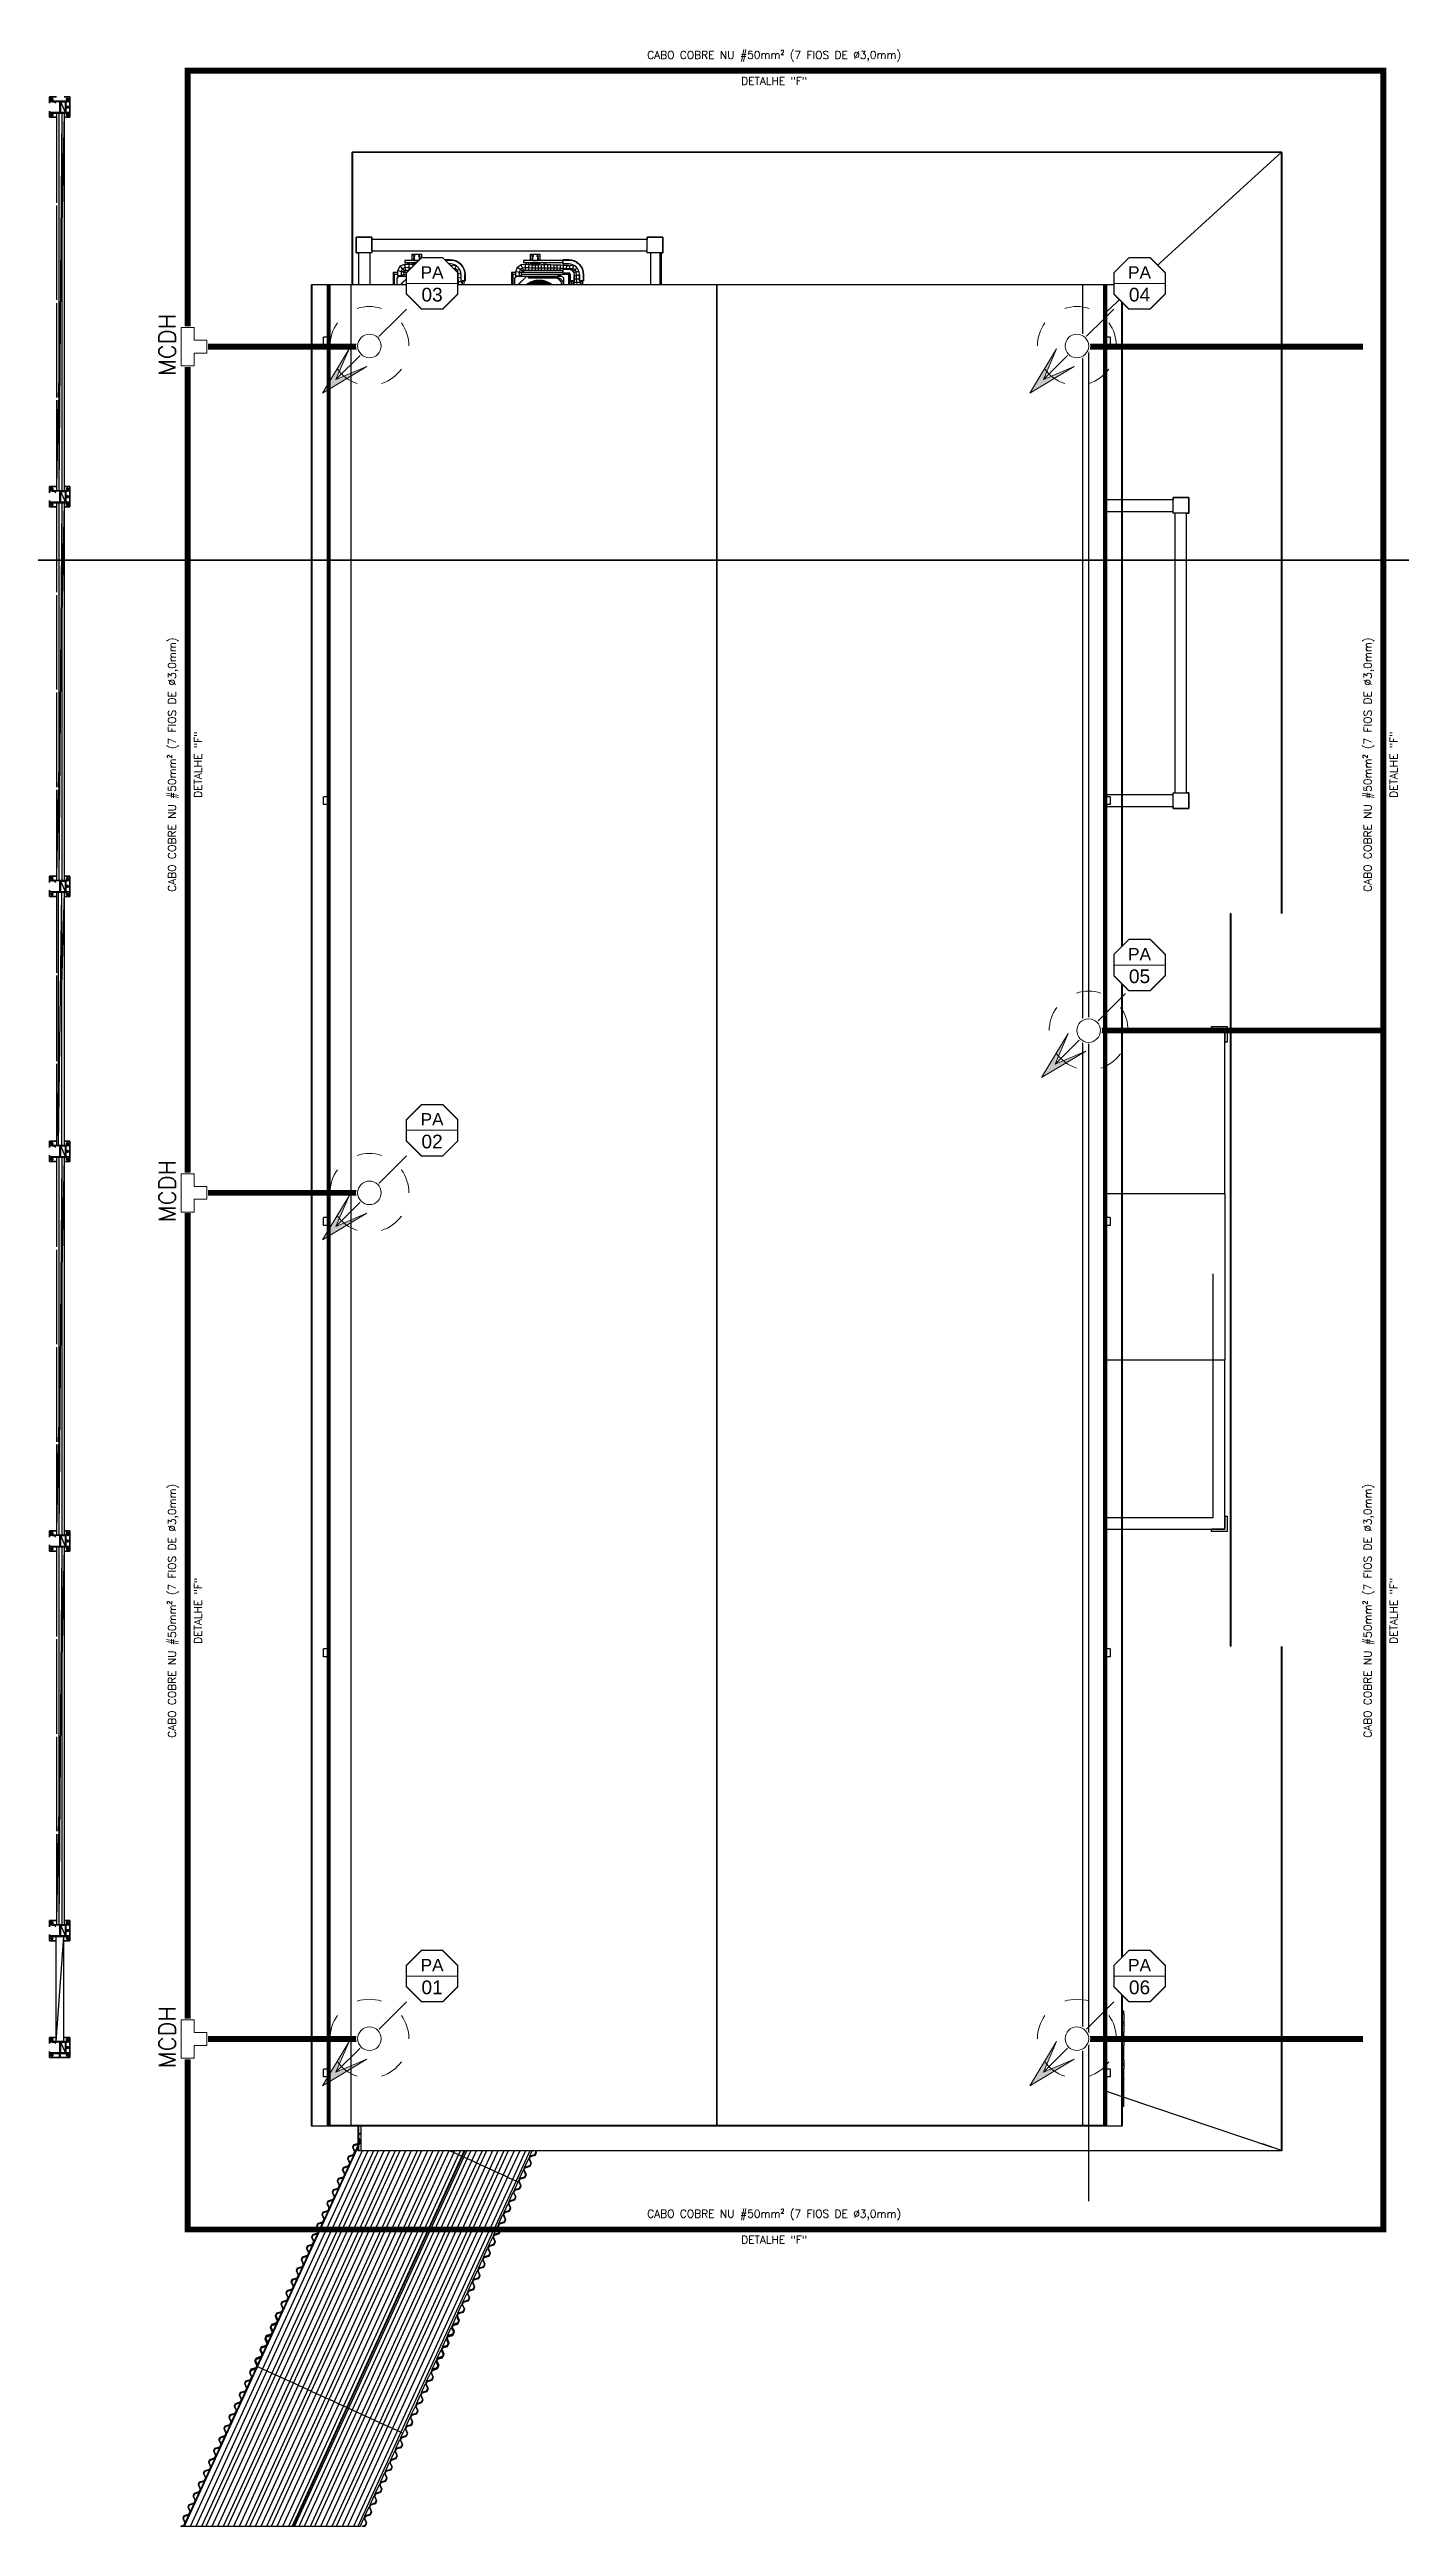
# Model space of a CAD drawing. Header units: millimetres. Extents: x -107267 to 109426, y -98906 to 83910.
# Drawn here: x 55227 to 72526, y -25232 to 6554 of the extents above; entities that cross this region are included whole.
import ezdxf
from ezdxf.enums import TextEntityAlignment as Align

# ---------------------------------------------------------------- set-up
doc = ezdxf.new("R2010")
doc.units = ezdxf.units.MM
doc.linetypes.add('ACAD_ISO12W100', pattern=[21, 12, -3, 0, -3, 0, -3])
for name, color, linetype in [('00 - ZONA DE PROTEÇÃO', 4, 'Continuous'), ('Top (Plan) View-00-E-CV-COBERTURA_PASS.', 254, 'Continuous'), ('Top (Plan) View-000-CHÃO', 254, 'Continuous'), ('Top (Plan) View-_Separação de ambiente_', 254, 'Continuous'), ('Top (Plan) View-Equipamento especial', 254, 'Continuous'), ('Top (Plan) View-HVACG_dwg', 254, 'Continuous'), ('Top (Plan) View-Mobiliário', 255, 'Continuous'), ('Top (Plan) View-Paredes', 254, 'Continuous'), ('Top (Plan) View-Pilares estruturais', 255, 'Continuous'), ('Top (Plan) View-Pisos', 254, 'Continuous'), ('Top (Plan) View-Quadro estrutural', 255, 'Continuous'), ('Top (Plan) View-Telhados', 254, 'Continuous')]:
    doc.layers.add(name, color=color, linetype=linetype)
for name, color, linetype, lineweight in [('00_m3g_spda.capt_novo', 5, 'Continuous', 9), ('00_m3g_spda_ater_cabo50', 1, 'Continuous', 9), ('0_tag_texto_preto', 7, 'Continuous', 9)]:
    doc.layers.add(name, color=color, linetype=linetype, lineweight=lineweight)
doc.styles.add('ARIAL', font='arial.ttf')
doc.styles.add('PDR2.0', font='romans.shx', dxfattribs={"height": 2})
doc.styles.add('ROMANS', font='romans.shx')

msp = doc.modelspace()

# ---------------------------------------------------------------- texts
at = {"layer": '0_tag_texto_preto', "color": 1, "char_height": 100, "width": 4022.28, "attachment_point": 2, "style": 'ROMANS'}
for insert in [(64528, 6535), (64528, -21169)]:
    msp.add_mtext('\\pxqc;CABO COBRE NU #50mm² (7 FIOS DE Ø3,0mm)\\P{\\C256;\\PDETALHE "F"}', dxfattribs=dict(at, insert=insert))
at = {"layer": '0_tag_texto_preto', "color": 1, "char_height": 100, "width": 4022.28, "attachment_point": 2, "rotation": 90, "style": 'ROMANS'}
for insert in [(56749, -2623), (72093, -2623), (56749, -13481), (72093, -13481)]:
    msp.add_mtext('\\pxqc;CABO COBRE NU #50mm² (7 FIOS DE Ø3,0mm)\\P{\\C256;\\PDETALHE "F"}', dxfattribs=dict(at, insert=insert))

# ---------------------------------------------------------------- blocks, each defined once
blk = doc.blocks.new('*U24')
at = {"color": 255, "lineweight": 0}
blk.add_wipeout([(-2.08, 0.77), (-2.08, -0.77), (-0.77, -0.77), (-0.77, -2.08), (0.77, -2.08), (0.77, -0.77), (2.08, -0.77), (2.08, 0.77)], dxfattribs=at)
at = {"lineweight": 9}
blk.add_lwpolyline([(-0.66, -0.66), (-0.66, -1.97), (0.66, -1.97), (0.66, -0.66), (1.97, -0.66), (1.97, 0.66), (0.66, 0.66), (-0.66, 0.66), (-1.97, 0.66), (-1.97, -0.66)], close=True, dxfattribs=at)
at = {"lineweight": 9, "style": 'PDR2.0'}
blk.add_text('MCDH', height=1.7, dxfattribs=at).set_placement((-3.02, 1.25))
blk = doc.blocks.new('*U279')
at = {"lineweight": 9}
h = blk.add_hatch(color=256, dxfattribs=at)
h.dxf.hatch_style = 1
h.paths.add_polyline_path([(-4.83, -4.83), (-2.09, -0.29), (-3.44, -3.44), (-0.28, -2.1)])
for p, q in [((0, 0), (3.8, 3.79)), ((-3.44, -3.44), (-0.85, -0.86))]:
    blk.add_line(p, q, dxfattribs=at)
blk.add_lwpolyline([(-4.83, -4.83), (-2.09, -0.29), (-3.44, -3.44), (-0.28, -2.1)], close=True, dxfattribs=at)
for start, end in [(72, 108), (144, 180), (0, 36)]:
    blk.add_arc((0, 0), 4.05, start, end, dxfattribs=at)
at = {"layer": '00_m3g_spda_ater_cabo50', "linetype": 'ACAD_ISO12W100', "ltscale": 75, "const_width": 0.375}
blk.add_lwpolyline([(0, 0), (-0.6, 0)], dxfattribs=at)
blk.add_attdef('METROS', text='', height=1.7).set_placement((-4.91, 3.84), align=Align.BOTTOM_LEFT)
at = {"color": 255, "lineweight": 0}
blk.add_wipeout([(0.24, -1.36), (0.69, -1.2), (1.06, -0.89), (1.3, -0.47), (1.38, 0), (1.3, 0.47), (1.06, 0.89), (0.69, 1.2), (0.24, 1.36), (-0.24, 1.36), (-0.69, 1.2), (-1.06, 0.89), (-1.3, 0.47), (-1.38, 0), (-1.3, -0.47), (-1.06, -0.89), (-0.69, -1.2), (-0.24, -1.36)], dxfattribs=at)
at = {"lineweight": 9}
blk.add_circle((0, 0), 1.21, dxfattribs=at)
for start, end in [(214.9534, 252), (288, 324)]:
    blk.add_arc((0, 0), 4.05, start, end, dxfattribs=at)
blk = doc.blocks.new('*U275')
at = {"lineweight": 9}
h = blk.add_hatch(color=256, dxfattribs=at)
h.dxf.hatch_style = 1
h.paths.add_polyline_path([(-4.83, -4.83), (-2.09, -0.29), (-3.44, -3.44), (-0.28, -2.1)])
for p, q in [((0, 0), (3.8, 3.79)), ((-3.44, -3.44), (-0.85, -0.86))]:
    blk.add_line(p, q, dxfattribs=at)
blk.add_lwpolyline([(-4.83, -4.83), (-2.09, -0.29), (-3.44, -3.44), (-0.28, -2.1)], close=True, dxfattribs=at)
for start, end in [(72, 108), (144, 180), (0, 36)]:
    blk.add_arc((0, 0), 4.05, start, end, dxfattribs=at)
at = {"layer": '00_m3g_spda_ater_cabo50', "linetype": 'ACAD_ISO12W100', "ltscale": 75, "const_width": 0.375}
blk.add_lwpolyline([(0, 0), (-0.6, 0)], dxfattribs=at)
blk.add_attdef('METROS', text='', height=1.7).set_placement((-4.91, 3.84), align=Align.BOTTOM_LEFT)
at = {"color": 255, "lineweight": 0}
blk.add_wipeout([(0.24, -1.36), (0.69, -1.2), (1.06, -0.89), (1.3, -0.47), (1.38, 0), (1.3, 0.47), (1.06, 0.89), (0.69, 1.2), (0.24, 1.36), (-0.24, 1.36), (-0.69, 1.2), (-1.06, 0.89), (-1.3, 0.47), (-1.38, 0), (-1.3, -0.47), (-1.06, -0.89), (-0.69, -1.2), (-0.24, -1.36)], dxfattribs=at)
at = {"lineweight": 9}
blk.add_circle((0, 0), 1.21, dxfattribs=at)
for start, end in [(214.9534, 252), (288, 324)]:
    blk.add_arc((0, 0), 4.05, start, end, dxfattribs=at)
blk = doc.blocks.new('*U276')
at = {"lineweight": 9}
h = blk.add_hatch(color=256, dxfattribs=at)
h.dxf.hatch_style = 1
h.paths.add_polyline_path([(-4.83, -4.83), (-2.09, -0.29), (-3.44, -3.44), (-0.28, -2.1)])
for p, q in [((0, 0), (3.8, 3.79)), ((-3.44, -3.44), (-0.85, -0.86))]:
    blk.add_line(p, q, dxfattribs=at)
blk.add_lwpolyline([(-4.83, -4.83), (-2.09, -0.29), (-3.44, -3.44), (-0.28, -2.1)], close=True, dxfattribs=at)
for start, end in [(72, 108), (144, 180), (0, 36)]:
    blk.add_arc((0, 0), 4.05, start, end, dxfattribs=at)
at = {"layer": '00_m3g_spda_ater_cabo50', "linetype": 'ACAD_ISO12W100', "ltscale": 75, "const_width": 0.375}
blk.add_lwpolyline([(0, 0), (-0.6, 0)], dxfattribs=at)
blk.add_attdef('METROS', text='', height=1.7).set_placement((-4.91, 3.84), align=Align.BOTTOM_LEFT)
at = {"color": 255, "lineweight": 0}
blk.add_wipeout([(0.24, -1.36), (0.69, -1.2), (1.06, -0.89), (1.3, -0.47), (1.38, 0), (1.3, 0.47), (1.06, 0.89), (0.69, 1.2), (0.24, 1.36), (-0.24, 1.36), (-0.69, 1.2), (-1.06, 0.89), (-1.3, 0.47), (-1.38, 0), (-1.3, -0.47), (-1.06, -0.89), (-0.69, -1.2), (-0.24, -1.36)], dxfattribs=at)
at = {"lineweight": 9}
blk.add_circle((0, 0), 1.21, dxfattribs=at)
for start, end in [(214.9534, 252), (288, 324)]:
    blk.add_arc((0, 0), 4.05, start, end, dxfattribs=at)
blk = doc.blocks.new('*U277')
at = {"lineweight": 9}
h = blk.add_hatch(color=256, dxfattribs=at)
h.dxf.hatch_style = 1
h.paths.add_polyline_path([(-4.83, -4.83), (-2.09, -0.29), (-3.44, -3.44), (-0.28, -2.1)])
for p, q in [((0, 0), (3.8, 3.79)), ((-3.44, -3.44), (-0.85, -0.86))]:
    blk.add_line(p, q, dxfattribs=at)
blk.add_lwpolyline([(-4.83, -4.83), (-2.09, -0.29), (-3.44, -3.44), (-0.28, -2.1)], close=True, dxfattribs=at)
for start, end in [(72, 108), (144, 180), (0, 36)]:
    blk.add_arc((0, 0), 4.05, start, end, dxfattribs=at)
at = {"layer": '00_m3g_spda_ater_cabo50', "linetype": 'ACAD_ISO12W100', "ltscale": 75, "const_width": 0.375}
blk.add_lwpolyline([(0, 0), (-0.6, 0)], dxfattribs=at)
blk.add_attdef('METROS', text='', height=1.7).set_placement((-4.91, 3.84), align=Align.BOTTOM_LEFT)
at = {"color": 255, "lineweight": 0}
blk.add_wipeout([(0.24, -1.36), (0.69, -1.2), (1.06, -0.89), (1.3, -0.47), (1.38, 0), (1.3, 0.47), (1.06, 0.89), (0.69, 1.2), (0.24, 1.36), (-0.24, 1.36), (-0.69, 1.2), (-1.06, 0.89), (-1.3, 0.47), (-1.38, 0), (-1.3, -0.47), (-1.06, -0.89), (-0.69, -1.2), (-0.24, -1.36)], dxfattribs=at)
at = {"lineweight": 9}
blk.add_circle((0, 0), 1.21, dxfattribs=at)
for start, end in [(214.9534, 252), (288, 324)]:
    blk.add_arc((0, 0), 4.05, start, end, dxfattribs=at)
blk = doc.blocks.new('*U278')
at = {"lineweight": 9}
h = blk.add_hatch(color=256, dxfattribs=at)
h.dxf.hatch_style = 1
h.paths.add_polyline_path([(-4.83, -4.83), (-2.09, -0.29), (-3.44, -3.44), (-0.28, -2.1)])
for p, q in [((0, 0), (3.8, 3.79)), ((-3.44, -3.44), (-0.85, -0.86))]:
    blk.add_line(p, q, dxfattribs=at)
blk.add_lwpolyline([(-4.83, -4.83), (-2.09, -0.29), (-3.44, -3.44), (-0.28, -2.1)], close=True, dxfattribs=at)
for start, end in [(72, 108), (144, 180), (0, 36)]:
    blk.add_arc((0, 0), 4.05, start, end, dxfattribs=at)
at = {"layer": '00_m3g_spda_ater_cabo50', "linetype": 'ACAD_ISO12W100', "ltscale": 75, "const_width": 0.375}
blk.add_lwpolyline([(0, 0), (-0.6, 0)], dxfattribs=at)
blk.add_attdef('METROS', text='', height=1.7).set_placement((-4.91, 3.84), align=Align.BOTTOM_LEFT)
at = {"color": 255, "lineweight": 0}
blk.add_wipeout([(0.24, -1.36), (0.69, -1.2), (1.06, -0.89), (1.3, -0.47), (1.38, 0), (1.3, 0.47), (1.06, 0.89), (0.69, 1.2), (0.24, 1.36), (-0.24, 1.36), (-0.69, 1.2), (-1.06, 0.89), (-1.3, 0.47), (-1.38, 0), (-1.3, -0.47), (-1.06, -0.89), (-0.69, -1.2), (-0.24, -1.36)], dxfattribs=at)
at = {"lineweight": 9}
blk.add_circle((0, 0), 1.21, dxfattribs=at)
for start, end in [(214.9534, 252), (288, 324)]:
    blk.add_arc((0, 0), 4.05, start, end, dxfattribs=at)
blk = doc.blocks.new('*U35')
at = {"layer": 'Top (Plan) View-000-CHÃO', "color": 0, "linetype": 'ByBlock', "lineweight": -2}
for p, q in [((154364, 143618), (154363, 143618)), ((154363, 143618), (154363, 143618)), ((154363, 143618), (154363, 143617)), ((154363, 143618), (154364, 143618)), ((154363, 143618), (154363, 143618)), ((154363, 143617), (154363, 143618)), ((154363, 143617), (154363, 143617)), ((154363, 143617), (154363, 143617)), ((154363, 143617), (154363, 143617)), ((154363, 143617), (154364, 143617)), ((154363, 143617), (154363, 143617)), ((154363, 143617), (154363, 143617)), ((154363, 143617), (154363, 143617)), ((154363, 143617), (154363, 143617)), ((154364, 143617), (154363, 143617)), ((154363, 143617), (154363, 143617)), ((154364, 143617), (154364, 143618)), ((154364, 143618), (154364, 143617)), ((154364, 143617), (154364, 143617)), ((154364, 143617), (154364, 143617)), ((154364, 143617), (154364, 143617)), ((154364, 143617), (154364, 143617)), ((154364, 143617), (154364, 143617)), ((154364, 143617), (154364, 143617))]:
    blk.add_line(p, q, dxfattribs=at)
blk = doc.blocks.new('*U36')
at = {"layer": 'Top (Plan) View-000-CHÃO', "color": 0, "linetype": 'ByBlock', "lineweight": -2}
for p, q in [((154364, 142118), (154363, 142118)), ((154363, 142118), (154363, 142118)), ((154363, 142118), (154363, 142117)), ((154363, 142118), (154364, 142118)), ((154363, 142118), (154363, 142118)), ((154363, 142117), (154363, 142118)), ((154363, 142117), (154363, 142117)), ((154363, 142117), (154363, 142117)), ((154363, 142117), (154363, 142117)), ((154363, 142117), (154364, 142117)), ((154363, 142117), (154363, 142117)), ((154363, 142117), (154363, 142117)), ((154363, 142117), (154363, 142117)), ((154363, 142117), (154363, 142117)), ((154364, 142117), (154363, 142117)), ((154363, 142117), (154363, 142117)), ((154364, 142117), (154364, 142118)), ((154364, 142118), (154364, 142117)), ((154364, 142117), (154364, 142117)), ((154364, 142117), (154364, 142117)), ((154364, 142117), (154364, 142117)), ((154364, 142117), (154364, 142117)), ((154364, 142117), (154364, 142117)), ((154364, 142117), (154364, 142117))]:
    blk.add_line(p, q, dxfattribs=at)
blk = doc.blocks.new('*U37')
at = {"layer": 'Top (Plan) View-000-CHÃO', "color": 0, "linetype": 'ByBlock', "lineweight": -2}
for p, q in [((154364, 148618), (154363, 148618)), ((154363, 148618), (154363, 148618)), ((154363, 148618), (154363, 148617)), ((154363, 148618), (154364, 148618)), ((154363, 148618), (154363, 148618)), ((154363, 148617), (154363, 148618)), ((154363, 148617), (154363, 148617)), ((154363, 148617), (154363, 148617)), ((154363, 148617), (154363, 148617)), ((154363, 148617), (154364, 148617)), ((154363, 148617), (154363, 148617)), ((154363, 148617), (154363, 148617)), ((154363, 148617), (154363, 148617)), ((154363, 148617), (154363, 148617)), ((154364, 148617), (154363, 148617)), ((154363, 148617), (154363, 148617)), ((154364, 148617), (154364, 148618)), ((154364, 148618), (154364, 148617)), ((154364, 148617), (154364, 148617)), ((154364, 148617), (154364, 148617)), ((154364, 148617), (154364, 148617)), ((154364, 148617), (154364, 148617)), ((154364, 148617), (154364, 148617)), ((154364, 148617), (154364, 148617))]:
    blk.add_line(p, q, dxfattribs=at)
blk = doc.blocks.new('*U38')
at = {"layer": 'Top (Plan) View-000-CHÃO', "color": 0, "linetype": 'ByBlock', "lineweight": -2}
for p, q in [((154364, 153618), (154363, 153618)), ((154363, 153618), (154363, 153618)), ((154363, 153618), (154363, 153617)), ((154363, 153618), (154364, 153618)), ((154363, 153618), (154363, 153618)), ((154363, 153617), (154363, 153618)), ((154363, 153617), (154363, 153617)), ((154363, 153617), (154363, 153617)), ((154363, 153617), (154363, 153617)), ((154363, 153617), (154364, 153617)), ((154363, 153617), (154363, 153617)), ((154363, 153617), (154363, 153617)), ((154363, 153617), (154363, 153617)), ((154363, 153617), (154363, 153617)), ((154364, 153617), (154363, 153617)), ((154363, 153617), (154363, 153617)), ((154364, 153617), (154364, 153618)), ((154364, 153618), (154364, 153617)), ((154364, 153617), (154364, 153617)), ((154364, 153617), (154364, 153617)), ((154364, 153617), (154364, 153617)), ((154364, 153617), (154364, 153617)), ((154364, 153617), (154364, 153617)), ((154364, 153617), (154364, 153617))]:
    blk.add_line(p, q, dxfattribs=at)
blk = doc.blocks.new('*U39')
at = {"layer": 'Top (Plan) View-000-CHÃO', "color": 0, "linetype": 'ByBlock', "lineweight": -2}
for p, q in [((154364, 157018), (154363, 157018)), ((154363, 157018), (154363, 157018)), ((154363, 157018), (154363, 157017)), ((154363, 157018), (154364, 157018)), ((154363, 157018), (154363, 157018)), ((154363, 157017), (154363, 157018)), ((154363, 157017), (154363, 157017)), ((154363, 157017), (154363, 157017)), ((154363, 157017), (154363, 157017)), ((154363, 157017), (154364, 157017)), ((154363, 157017), (154363, 157017)), ((154363, 157017), (154363, 157017)), ((154363, 157017), (154363, 157017)), ((154363, 157017), (154363, 157017)), ((154364, 157017), (154363, 157017)), ((154363, 157017), (154363, 157017)), ((154364, 157017), (154364, 157018)), ((154364, 157018), (154364, 157017)), ((154364, 157017), (154364, 157017)), ((154364, 157017), (154364, 157017)), ((154364, 157017), (154364, 157017)), ((154364, 157017), (154364, 157017)), ((154364, 157017), (154364, 157017)), ((154364, 157017), (154364, 157017))]:
    blk.add_line(p, q, dxfattribs=at)
blk = doc.blocks.new('*U40')
at = {"layer": 'Top (Plan) View-000-CHÃO', "color": 0, "linetype": 'ByBlock', "lineweight": -2}
for p, q in [((154364, 162018), (154363, 162018)), ((154363, 162018), (154363, 162018)), ((154363, 162018), (154363, 162017)), ((154363, 162018), (154364, 162018)), ((154363, 162018), (154363, 162018)), ((154363, 162017), (154363, 162018)), ((154363, 162017), (154363, 162017)), ((154363, 162017), (154363, 162017)), ((154363, 162017), (154363, 162017)), ((154363, 162017), (154364, 162017)), ((154363, 162017), (154363, 162017)), ((154363, 162017), (154363, 162017)), ((154363, 162017), (154363, 162017)), ((154363, 162017), (154363, 162017)), ((154364, 162017), (154363, 162017)), ((154363, 162017), (154363, 162017)), ((154364, 162017), (154364, 162018)), ((154364, 162018), (154364, 162017)), ((154364, 162017), (154364, 162017)), ((154364, 162017), (154364, 162017)), ((154364, 162017), (154364, 162017)), ((154364, 162017), (154364, 162017)), ((154364, 162017), (154364, 162017)), ((154364, 162017), (154364, 162017))]:
    blk.add_line(p, q, dxfattribs=at)
blk = doc.blocks.new('*U41')
at = {"layer": 'Top (Plan) View-000-CHÃO', "color": 0, "linetype": 'ByBlock', "lineweight": -2}
for p, q in [((154364, 167018), (154363, 167018)), ((154363, 167018), (154363, 167018)), ((154363, 167018), (154363, 167017)), ((154363, 167018), (154364, 167018)), ((154363, 167018), (154363, 167018)), ((154363, 167017), (154363, 167018)), ((154363, 167017), (154363, 167017)), ((154363, 167017), (154363, 167017)), ((154363, 167017), (154363, 167017)), ((154363, 167017), (154364, 167017)), ((154363, 167017), (154363, 167017)), ((154363, 167017), (154363, 167017)), ((154363, 167017), (154363, 167017)), ((154363, 167017), (154363, 167017)), ((154364, 167017), (154363, 167017)), ((154363, 167017), (154363, 167017)), ((154364, 167017), (154364, 167018)), ((154364, 167018), (154364, 167017)), ((154364, 167017), (154364, 167017)), ((154364, 167017), (154364, 167017)), ((154364, 167017), (154364, 167017)), ((154364, 167017), (154364, 167017)), ((154364, 167017), (154364, 167017)), ((154364, 167017), (154364, 167017))]:
    blk.add_line(p, q, dxfattribs=at)
blk = doc.blocks.new('*U42')
at = {"layer": 'Top (Plan) View-000-CHÃO', "color": 0, "linetype": 'ByBlock', "lineweight": -2}
for p, q in [((154313, 143541), (154313, 142193)), ((154413, 143541), (154313, 142193)), ((154313, 143541), (154413, 143541)), ((154413, 143541), (154413, 142193)), ((154313, 142193), (154413, 142193))]:
    blk.add_line(p, q, dxfattribs=at)
blk = doc.blocks.new('*U43')
at = {"layer": 'Top (Plan) View-000-CHÃO', "color": 0, "linetype": 'ByBlock', "lineweight": -2}
for p, q in [((154350, 153541), (154350, 148693)), ((154391, 153541), (154350, 148693)), ((154391, 153541), (154350, 153541)), ((154391, 153541), (154391, 148693)), ((154391, 148693), (154350, 148693))]:
    blk.add_line(p, q, dxfattribs=at)
blk = doc.blocks.new('*U44')
at = {"layer": 'Top (Plan) View-000-CHÃO', "color": 0, "linetype": 'ByBlock', "lineweight": -2}
for p, q in [((154350, 148541), (154350, 143693)), ((154391, 148541), (154350, 143693)), ((154391, 148541), (154350, 148541)), ((154391, 148541), (154391, 143693)), ((154391, 143693), (154350, 143693))]:
    blk.add_line(p, q, dxfattribs=at)
blk = doc.blocks.new('*U45')
at = {"layer": 'Top (Plan) View-000-CHÃO', "color": 0, "linetype": 'ByBlock', "lineweight": -2}
for p, q in [((154350, 161941), (154350, 157093)), ((154391, 161941), (154350, 157093)), ((154391, 161941), (154350, 161941)), ((154391, 161941), (154391, 157093)), ((154391, 157093), (154350, 157093))]:
    blk.add_line(p, q, dxfattribs=at)
blk = doc.blocks.new('*U46')
at = {"layer": 'Top (Plan) View-000-CHÃO', "color": 0, "linetype": 'ByBlock', "lineweight": -2}
for p, q in [((154350, 166941), (154350, 162093)), ((154391, 166941), (154350, 162093)), ((154391, 166941), (154350, 166941)), ((154391, 166941), (154391, 162093)), ((154391, 162093), (154350, 162093))]:
    blk.add_line(p, q, dxfattribs=at)
blk = doc.blocks.new('*U47')
at = {"layer": 'Top (Plan) View-000-CHÃO', "color": 0, "linetype": 'ByBlock', "lineweight": -2}
for p, q in [((154343, 156941), (154343, 153693)), ((154384, 156941), (154343, 153693)), ((154384, 156941), (154343, 156941)), ((154384, 156941), (154384, 153693)), ((154384, 153693), (154343, 153693))]:
    blk.add_line(p, q, dxfattribs=at)
blk = doc.blocks.new('*U48')
at = {"layer": 'Top (Plan) View-000-CHÃO', "color": 0, "linetype": 'ByBlock', "lineweight": -2}
for p, q in [((154251, 142022), (154250, 142020)), ((154250, 142020), (154250, 142018)), ((154252, 142017), (154250, 142020)), ((154250, 142018), (154250, 142016)), ((154252, 142017), (154250, 142018)), ((154252, 142017), (154250, 142015)), ((154252, 142017), (154250, 142016)), ((154250, 142016), (154250, 142015)), ((154250, 142015), (154251, 142013)), ((154258, 142027), (154251, 142023)), ((154252, 142025), (154251, 142023)), ((154251, 142023), (154251, 142022)), ((154252, 142017), (154251, 142023)), ((154252, 142017), (154251, 142022)), ((154252, 142017), (154251, 142011)), ((154252, 142017), (154251, 142013)), ((154251, 142013), (154251, 142011)), ((154251, 142011), (154252, 142010)), ((154258, 142008), (154251, 142011)), ((154258, 142027), (154252, 142017)), ((154258, 142027), (154252, 142025)), ((154253, 142026), (154252, 142025)), ((154252, 142017), (154258, 142020)), ((154252, 142017), (154257, 142019)), ((154252, 142017), (154257, 142018)), ((154252, 142017), (154257, 142017)), ((154252, 142017), (154257, 142016)), ((154252, 142017), (154258, 142014)), ((154252, 142017), (154258, 142013)), ((154258, 142008), (154252, 142017)), ((154252, 142010), (154253, 142008)), ((154258, 142008), (154252, 142010)), ((154255, 142028), (154253, 142026)), ((154258, 142027), (154253, 142026)), ((154253, 142008), (154255, 142007)), ((154258, 142008), (154253, 142008)), ((154256, 142029), (154255, 142028)), ((154258, 142027), (154255, 142028)), ((154258, 142008), (154255, 142007)), ((154255, 142007), (154256, 142006)), ((154258, 142029), (154256, 142029)), ((154258, 142027), (154256, 142029)), ((154258, 142008), (154256, 142006)), ((154256, 142006), (154258, 142005)), ((154257, 142019), (154257, 142019)), ((154257, 142019), (154258, 142019)), ((154257, 142018), (154257, 142018)), ((154257, 142018), (154257, 142018)), ((154257, 142017), (154257, 142017)), ((154257, 142017), (154257, 142017)), ((154257, 142015), (154257, 142016)), ((154257, 142016), (154257, 142016)), ((154258, 142027), (154261, 142031)), ((154258, 142027), (154263, 142031)), ((154259, 142030), (154258, 142029)), ((154258, 142027), (154259, 142030)), ((154258, 142027), (154258, 142029)), ((154269, 142027), (154258, 142027)), ((154258, 142027), (154264, 142024)), ((154258, 142027), (154263, 142023)), ((154258, 142027), (154262, 142023)), ((154258, 142027), (154260, 142023)), ((154258, 142027), (154259, 142022)), ((154258, 142027), (154259, 142021)), ((154258, 142027), (154258, 142020)), ((154258, 142021), (154259, 142021)), ((154258, 142020), (154258, 142020)), ((154258, 142020), (154258, 142020)), ((154258, 142013), (154258, 142014)), ((154258, 142014), (154258, 142014)), ((154258, 142014), (154258, 142014)), ((154259, 142013), (154258, 142013)), ((154258, 142008), (154258, 142013)), ((154258, 142008), (154259, 142013)), ((154258, 142008), (154260, 142012)), ((154258, 142008), (154261, 142011)), ((154258, 142008), (154262, 142011)), ((154258, 142008), (154264, 142011)), ((154269, 142008), (154258, 142008)), ((154258, 142008), (154263, 142004)), ((154258, 142008), (154261, 142004)), ((154258, 142008), (154259, 142004)), ((154258, 142008), (154258, 142005)), ((154258, 142005), (154259, 142004)), ((154261, 142031), (154259, 142030)), ((154259, 142022), (154259, 142022)), ((154259, 142022), (154260, 142022)), ((154259, 142021), (154259, 142021)), ((154259, 142012), (154259, 142013)), ((154259, 142013), (154259, 142013)), ((154259, 142004), (154261, 142004)), ((154260, 142023), (154260, 142023)), ((154260, 142023), (154260, 142023)), ((154260, 142012), (154260, 142012)), ((154260, 142012), (154260, 142012)), ((154263, 142031), (154261, 142031)), ((154261, 142023), (154262, 142023)), ((154261, 142011), (154261, 142011)), ((154261, 142011), (154261, 142011)), ((154261, 142004), (154263, 142004)), ((154262, 142023), (154262, 142023)), ((154262, 142011), (154262, 142011)), ((154262, 142011), (154262, 142011)), ((154265, 142031), (154263, 142031)), ((154269, 142027), (154263, 142031)), ((154263, 142023), (154263, 142023)), ((154263, 142023), (154263, 142023)), ((154264, 142011), (154263, 142011)), ((154269, 142008), (154263, 142004)), ((154263, 142004), (154265, 142004)), ((154269, 142027), (154264, 142024)), ((154264, 142024), (154264, 142024)), ((154264, 142024), (154264, 142023)), ((154264, 142011), (154264, 142011)), ((154269, 142008), (154264, 142011)), ((154267, 142030), (154265, 142031)), ((154269, 142027), (154265, 142031)), ((154269, 142027), (154265, 142023)), ((154265, 142023), (154265, 142023)), ((154265, 142023), (154265, 142023)), ((154265, 142011), (154265, 142011)), ((154265, 142011), (154265, 142011)), ((154269, 142008), (154265, 142011)), ((154269, 142008), (154265, 142004)), ((154265, 142004), (154267, 142004)), ((154269, 142027), (154266, 142023)), ((154266, 142023), (154266, 142023)), ((154266, 142023), (154266, 142023)), ((154266, 142011), (154266, 142011)), ((154266, 142011), (154266, 142011)), ((154269, 142008), (154266, 142011)), ((154268, 142030), (154267, 142030)), ((154269, 142027), (154267, 142030)), ((154269, 142027), (154267, 142022)), ((154267, 142022), (154267, 142022)), ((154267, 142022), (154267, 142022)), ((154267, 142012), (154267, 142012)), ((154267, 142012), (154267, 142012)), ((154269, 142008), (154267, 142012)), ((154269, 142008), (154267, 142004)), ((154267, 142004), (154268, 142005)), ((154270, 142029), (154268, 142030)), ((154269, 142027), (154268, 142030)), ((154269, 142027), (154268, 142021)), ((154268, 142022), (154268, 142021)), ((154268, 142021), (154268, 142021)), ((154268, 142013), (154268, 142013)), ((154268, 142013), (154268, 142013)), ((154269, 142008), (154268, 142013)), ((154269, 142008), (154268, 142005)), ((154268, 142005), (154270, 142005)), ((154269, 142027), (154270, 142029)), ((154269, 142027), (154271, 142028)), ((154274, 142017), (154269, 142027)), ((154269, 142027), (154269, 142020)), ((154269, 142027), (154273, 142027)), ((154269, 142027), (154274, 142026)), ((154269, 142027), (154275, 142024)), ((154269, 142021), (154269, 142020)), ((154269, 142020), (154269, 142020)), ((154269, 142020), (154269, 142019)), ((154274, 142017), (154269, 142020)), ((154269, 142019), (154269, 142019)), ((154274, 142017), (154269, 142019)), ((154274, 142017), (154269, 142015)), ((154274, 142017), (154269, 142014)), ((154274, 142017), (154269, 142008)), ((154269, 142014), (154269, 142015)), ((154269, 142015), (154269, 142015)), ((154269, 142014), (154269, 142013)), ((154269, 142014), (154269, 142014)), ((154269, 142008), (154269, 142014)), ((154269, 142008), (154275, 142010)), ((154269, 142008), (154274, 142009)), ((154269, 142008), (154273, 142007)), ((154269, 142008), (154271, 142006)), ((154269, 142008), (154270, 142005)), ((154271, 142028), (154270, 142029)), ((154270, 142018), (154270, 142018)), ((154270, 142018), (154270, 142018)), ((154274, 142017), (154270, 142018)), ((154270, 142017), (154270, 142017)), ((154270, 142017), (154270, 142017)), ((154274, 142017), (154270, 142016)), ((154274, 142017), (154270, 142017)), ((154270, 142016), (154270, 142016)), ((154270, 142016), (154270, 142016)), ((154270, 142005), (154271, 142006)), ((154273, 142027), (154271, 142028)), ((154271, 142006), (154273, 142007)), ((154274, 142026), (154273, 142027)), ((154273, 142007), (154274, 142009)), ((154275, 142024), (154274, 142026)), ((154274, 142017), (154275, 142024)), ((154274, 142017), (154276, 142022)), ((154274, 142017), (154276, 142021)), ((154274, 142017), (154277, 142019)), ((154274, 142017), (154276, 142014)), ((154274, 142017), (154276, 142012)), ((154274, 142017), (154275, 142010)), ((154274, 142017), (154277, 142017)), ((154274, 142017), (154277, 142015)), ((154274, 142009), (154275, 142010)), ((154276, 142022), (154275, 142024)), ((154275, 142010), (154276, 142012)), ((154276, 142021), (154276, 142022)), ((154277, 142019), (154276, 142021)), ((154276, 142014), (154277, 142015)), ((154276, 142014), (154276, 142012)), ((154277, 142017), (154277, 142019)), ((154277, 142015), (154277, 142017))]:
    blk.add_line(p, q, dxfattribs=at)
blk = doc.blocks.new('*U49')
at = {"layer": 'Top (Plan) View-000-CHÃO', "color": 0, "linetype": 'ByBlock', "lineweight": -2}
for p, q in [((154257, 142019), (154258, 142020)), ((154257, 142016), (154258, 142020)), ((154257, 142018), (154257, 142019)), ((154257, 142019), (154257, 142019)), ((154257, 142019), (154257, 142019)), ((154257, 142019), (154257, 142016)), ((154257, 142019), (154257, 142017)), ((154257, 142018), (154257, 142017)), ((154257, 142018), (154257, 142018)), ((154257, 142018), (154257, 142018)), ((154257, 142017), (154257, 142016)), ((154257, 142017), (154257, 142017)), ((154257, 142017), (154257, 142017)), ((154257, 142016), (154258, 142015)), ((154257, 142016), (154257, 142016)), ((154257, 142016), (154257, 142016)), ((154257, 142016), (154257, 142016)), ((154258, 142014), (154264, 142024)), ((154258, 142014), (154267, 142023)), ((154258, 142014), (154266, 142023)), ((154258, 142014), (154265, 142023)), ((154258, 142014), (154263, 142023)), ((154258, 142014), (154262, 142023)), ((154258, 142014), (154261, 142023)), ((154258, 142021), (154259, 142022)), ((154258, 142014), (154268, 142022)), ((154258, 142014), (154260, 142022)), ((154258, 142014), (154259, 142022)), ((154258, 142020), (154258, 142021)), ((154258, 142021), (154258, 142021)), ((154258, 142021), (154258, 142021)), ((154258, 142014), (154268, 142021)), ((154258, 142021), (154258, 142014)), ((154258, 142015), (154258, 142021)), ((154258, 142020), (154258, 142020)), ((154258, 142020), (154258, 142020)), ((154258, 142014), (154269, 142020)), ((154258, 142020), (154258, 142015)), ((154258, 142014), (154269, 142019)), ((154258, 142014), (154270, 142018)), ((154258, 142014), (154270, 142017)), ((154258, 142014), (154270, 142016)), ((154258, 142015), (154258, 142014)), ((154258, 142015), (154258, 142015)), ((154258, 142015), (154258, 142015)), ((154258, 142014), (154269, 142015)), ((154258, 142014), (154259, 142013)), ((154258, 142014), (154258, 142014)), ((154258, 142014), (154258, 142014)), ((154258, 142014), (154268, 142013)), ((154258, 142014), (154269, 142014)), ((154259, 142022), (154259, 142022)), ((154259, 142022), (154259, 142022)), ((154259, 142022), (154260, 142022)), ((154259, 142013), (154260, 142012)), ((154259, 142013), (154259, 142013)), ((154259, 142013), (154259, 142013)), ((154259, 142013), (154268, 142012)), ((154268, 142013), (154259, 142013)), ((154260, 142022), (154261, 142023)), ((154260, 142022), (154260, 142022)), ((154260, 142022), (154260, 142022)), ((154260, 142012), (154261, 142012)), ((154260, 142012), (154260, 142012)), ((154260, 142012), (154260, 142012)), ((154260, 142012), (154267, 142012)), ((154268, 142012), (154260, 142012)), ((154261, 142023), (154261, 142023)), ((154261, 142023), (154261, 142023)), ((154261, 142023), (154262, 142023)), ((154261, 142012), (154262, 142011)), ((154261, 142012), (154261, 142012)), ((154261, 142012), (154261, 142012)), ((154261, 142012), (154266, 142011)), ((154267, 142012), (154261, 142012)), ((154262, 142023), (154262, 142023)), ((154262, 142023), (154262, 142023)), ((154262, 142023), (154262, 142023)), ((154262, 142023), (154263, 142023)), ((154262, 142011), (154263, 142011)), ((154262, 142011), (154262, 142011)), ((154262, 142011), (154262, 142011)), ((154262, 142011), (154265, 142011)), ((154266, 142011), (154262, 142011)), ((154263, 142023), (154263, 142023)), ((154263, 142023), (154264, 142024)), ((154263, 142023), (154263, 142023)), ((154263, 142023), (154263, 142023)), ((154263, 142011), (154264, 142011)), ((154263, 142011), (154263, 142011)), ((154263, 142011), (154263, 142011)), ((154265, 142011), (154263, 142011)), ((154264, 142024), (154264, 142024)), ((154264, 142024), (154264, 142024)), ((154264, 142024), (154265, 142023)), ((154265, 142011), (154264, 142011)), ((154264, 142011), (154264, 142011)), ((154264, 142011), (154264, 142011)), ((154265, 142023), (154265, 142023)), ((154265, 142023), (154265, 142023)), ((154265, 142023), (154266, 142023)), ((154266, 142011), (154265, 142011)), ((154265, 142011), (154265, 142011)), ((154265, 142011), (154265, 142011)), ((154266, 142023), (154266, 142023)), ((154266, 142023), (154266, 142023)), ((154266, 142023), (154267, 142023)), ((154267, 142012), (154266, 142011)), ((154266, 142011), (154266, 142011)), ((154266, 142011), (154266, 142011)), ((154267, 142023), (154267, 142023)), ((154267, 142023), (154267, 142023)), ((154267, 142023), (154268, 142022)), ((154268, 142012), (154267, 142012)), ((154267, 142012), (154267, 142012)), ((154267, 142012), (154267, 142012)), ((154268, 142022), (154268, 142022)), ((154268, 142022), (154268, 142022)), ((154268, 142022), (154268, 142021)), ((154268, 142021), (154268, 142021)), ((154268, 142021), (154268, 142021)), ((154268, 142021), (154269, 142020)), ((154269, 142014), (154268, 142013)), ((154268, 142013), (154268, 142013)), ((154268, 142013), (154268, 142013)), ((154268, 142013), (154268, 142012)), ((154268, 142012), (154268, 142012)), ((154268, 142012), (154268, 142012)), ((154269, 142020), (154269, 142020)), ((154269, 142020), (154269, 142020)), ((154269, 142020), (154269, 142019)), ((154269, 142019), (154269, 142019)), ((154269, 142019), (154269, 142019)), ((154269, 142019), (154270, 142018)), ((154270, 142016), (154269, 142015)), ((154269, 142015), (154269, 142015)), ((154269, 142015), (154269, 142015)), ((154269, 142015), (154269, 142014)), ((154269, 142014), (154269, 142014)), ((154269, 142014), (154269, 142014)), ((154270, 142018), (154270, 142018)), ((154270, 142018), (154270, 142018)), ((154270, 142018), (154270, 142017)), ((154270, 142017), (154270, 142017)), ((154270, 142017), (154270, 142017)), ((154270, 142017), (154270, 142016)), ((154270, 142016), (154270, 142016)), ((154270, 142016), (154270, 142016))]:
    blk.add_line(p, q, dxfattribs=at)
blk = doc.blocks.new('*U50')
at = {"layer": 'Top (Plan) View-000-CHÃO', "color": 0, "linetype": 'ByBlock', "lineweight": -2}
for p, q in [((154251, 142222), (154250, 142220)), ((154250, 142220), (154250, 142218)), ((154252, 142217), (154250, 142220)), ((154250, 142218), (154250, 142216)), ((154252, 142217), (154250, 142218)), ((154252, 142217), (154250, 142215)), ((154252, 142217), (154250, 142216)), ((154250, 142216), (154250, 142215)), ((154250, 142215), (154251, 142213)), ((154258, 142227), (154251, 142223)), ((154252, 142225), (154251, 142223)), ((154251, 142223), (154251, 142222)), ((154252, 142217), (154251, 142223)), ((154252, 142217), (154251, 142222)), ((154252, 142217), (154251, 142211)), ((154252, 142217), (154251, 142213)), ((154251, 142213), (154251, 142211)), ((154251, 142211), (154252, 142210)), ((154258, 142208), (154251, 142211)), ((154258, 142227), (154252, 142217)), ((154258, 142227), (154252, 142225)), ((154253, 142226), (154252, 142225)), ((154252, 142217), (154258, 142220)), ((154252, 142217), (154257, 142219)), ((154252, 142217), (154257, 142218)), ((154252, 142217), (154257, 142217)), ((154252, 142217), (154257, 142216)), ((154252, 142217), (154258, 142214)), ((154252, 142217), (154258, 142213)), ((154258, 142208), (154252, 142217)), ((154252, 142210), (154253, 142208)), ((154258, 142208), (154252, 142210)), ((154255, 142228), (154253, 142226)), ((154258, 142227), (154253, 142226)), ((154253, 142208), (154255, 142207)), ((154258, 142208), (154253, 142208)), ((154256, 142229), (154255, 142228)), ((154258, 142227), (154255, 142228)), ((154258, 142208), (154255, 142207)), ((154255, 142207), (154256, 142206)), ((154258, 142229), (154256, 142229)), ((154258, 142227), (154256, 142229)), ((154258, 142208), (154256, 142206)), ((154256, 142206), (154258, 142205)), ((154257, 142219), (154257, 142219)), ((154257, 142219), (154258, 142219)), ((154257, 142218), (154257, 142218)), ((154257, 142218), (154257, 142218)), ((154257, 142217), (154257, 142217)), ((154257, 142217), (154257, 142217)), ((154257, 142215), (154257, 142216)), ((154257, 142216), (154257, 142216)), ((154258, 142227), (154261, 142231)), ((154258, 142227), (154263, 142231)), ((154259, 142230), (154258, 142229)), ((154258, 142227), (154259, 142230)), ((154258, 142227), (154258, 142229)), ((154269, 142227), (154258, 142227)), ((154258, 142227), (154264, 142224)), ((154258, 142227), (154263, 142223)), ((154258, 142227), (154262, 142223)), ((154258, 142227), (154260, 142223)), ((154258, 142227), (154259, 142222)), ((154258, 142227), (154259, 142221)), ((154258, 142227), (154258, 142220)), ((154258, 142221), (154259, 142221)), ((154258, 142220), (154258, 142220)), ((154258, 142220), (154258, 142220)), ((154258, 142213), (154258, 142214)), ((154258, 142214), (154258, 142214)), ((154258, 142214), (154258, 142214)), ((154259, 142213), (154258, 142213)), ((154258, 142208), (154258, 142213)), ((154258, 142208), (154259, 142213)), ((154258, 142208), (154260, 142212)), ((154258, 142208), (154261, 142211)), ((154258, 142208), (154262, 142211)), ((154258, 142208), (154264, 142211)), ((154269, 142208), (154258, 142208)), ((154258, 142208), (154263, 142204)), ((154258, 142208), (154261, 142204)), ((154258, 142208), (154259, 142204)), ((154258, 142208), (154258, 142205)), ((154258, 142205), (154259, 142204)), ((154261, 142231), (154259, 142230)), ((154259, 142222), (154259, 142222)), ((154259, 142222), (154260, 142222)), ((154259, 142221), (154259, 142221)), ((154259, 142212), (154259, 142213)), ((154259, 142213), (154259, 142213)), ((154259, 142204), (154261, 142204)), ((154260, 142223), (154260, 142223)), ((154260, 142223), (154260, 142223)), ((154260, 142212), (154260, 142212)), ((154260, 142212), (154260, 142212)), ((154263, 142231), (154261, 142231)), ((154261, 142223), (154262, 142223)), ((154261, 142211), (154261, 142211)), ((154261, 142211), (154261, 142211)), ((154261, 142204), (154263, 142204)), ((154262, 142223), (154262, 142223)), ((154262, 142211), (154262, 142211)), ((154262, 142211), (154262, 142211)), ((154265, 142231), (154263, 142231)), ((154269, 142227), (154263, 142231)), ((154263, 142223), (154263, 142223)), ((154263, 142223), (154263, 142223)), ((154264, 142211), (154263, 142211)), ((154269, 142208), (154263, 142204)), ((154263, 142204), (154265, 142204)), ((154269, 142227), (154264, 142224)), ((154264, 142224), (154264, 142224)), ((154264, 142224), (154264, 142223)), ((154264, 142211), (154264, 142211)), ((154269, 142208), (154264, 142211)), ((154267, 142230), (154265, 142231)), ((154269, 142227), (154265, 142231)), ((154269, 142227), (154265, 142223)), ((154265, 142223), (154265, 142223)), ((154265, 142223), (154265, 142223)), ((154265, 142211), (154265, 142211)), ((154265, 142211), (154265, 142211)), ((154269, 142208), (154265, 142211)), ((154269, 142208), (154265, 142204)), ((154265, 142204), (154267, 142204)), ((154269, 142227), (154266, 142223)), ((154266, 142223), (154266, 142223)), ((154266, 142223), (154266, 142223)), ((154266, 142211), (154266, 142211)), ((154266, 142211), (154266, 142211)), ((154269, 142208), (154266, 142211)), ((154268, 142230), (154267, 142230)), ((154269, 142227), (154267, 142230)), ((154269, 142227), (154267, 142222)), ((154267, 142222), (154267, 142222)), ((154267, 142222), (154267, 142222)), ((154267, 142212), (154267, 142212)), ((154267, 142212), (154267, 142212)), ((154269, 142208), (154267, 142212)), ((154269, 142208), (154267, 142204)), ((154267, 142204), (154268, 142205)), ((154270, 142229), (154268, 142230)), ((154269, 142227), (154268, 142230)), ((154269, 142227), (154268, 142221)), ((154268, 142222), (154268, 142221)), ((154268, 142221), (154268, 142221)), ((154268, 142213), (154268, 142213)), ((154268, 142213), (154268, 142213)), ((154269, 142208), (154268, 142213)), ((154269, 142208), (154268, 142205)), ((154268, 142205), (154270, 142205)), ((154269, 142227), (154270, 142229)), ((154269, 142227), (154271, 142228)), ((154274, 142217), (154269, 142227)), ((154269, 142227), (154269, 142220)), ((154269, 142227), (154273, 142227)), ((154269, 142227), (154274, 142226)), ((154269, 142227), (154275, 142224)), ((154269, 142221), (154269, 142220)), ((154269, 142220), (154269, 142220)), ((154269, 142220), (154269, 142219)), ((154274, 142217), (154269, 142220)), ((154269, 142219), (154269, 142219)), ((154274, 142217), (154269, 142219)), ((154274, 142217), (154269, 142215)), ((154274, 142217), (154269, 142214)), ((154274, 142217), (154269, 142208)), ((154269, 142214), (154269, 142215)), ((154269, 142215), (154269, 142215)), ((154269, 142214), (154269, 142213)), ((154269, 142214), (154269, 142214)), ((154269, 142208), (154269, 142214)), ((154269, 142208), (154275, 142210)), ((154269, 142208), (154274, 142209)), ((154269, 142208), (154273, 142207)), ((154269, 142208), (154271, 142206)), ((154269, 142208), (154270, 142205)), ((154271, 142228), (154270, 142229)), ((154270, 142218), (154270, 142218)), ((154270, 142218), (154270, 142218)), ((154274, 142217), (154270, 142218)), ((154270, 142217), (154270, 142217)), ((154270, 142217), (154270, 142217)), ((154274, 142217), (154270, 142216)), ((154274, 142217), (154270, 142217)), ((154270, 142216), (154270, 142216)), ((154270, 142216), (154270, 142216)), ((154270, 142205), (154271, 142206)), ((154273, 142227), (154271, 142228)), ((154271, 142206), (154273, 142207)), ((154274, 142226), (154273, 142227)), ((154273, 142207), (154274, 142209)), ((154275, 142224), (154274, 142226)), ((154274, 142217), (154275, 142224)), ((154274, 142217), (154276, 142222)), ((154274, 142217), (154276, 142221)), ((154274, 142217), (154277, 142219)), ((154274, 142217), (154276, 142214)), ((154274, 142217), (154276, 142212)), ((154274, 142217), (154275, 142210)), ((154274, 142217), (154277, 142217)), ((154274, 142217), (154277, 142215)), ((154274, 142209), (154275, 142210)), ((154276, 142222), (154275, 142224)), ((154275, 142210), (154276, 142212)), ((154276, 142221), (154276, 142222)), ((154277, 142219), (154276, 142221)), ((154276, 142214), (154277, 142215)), ((154276, 142214), (154276, 142212)), ((154277, 142217), (154277, 142219)), ((154277, 142215), (154277, 142217))]:
    blk.add_line(p, q, dxfattribs=at)
blk = doc.blocks.new('*U51')
at = {"layer": 'Top (Plan) View-000-CHÃO', "color": 0, "linetype": 'ByBlock', "lineweight": -2}
for p, q in [((154257, 142219), (154258, 142220)), ((154257, 142216), (154258, 142220)), ((154257, 142218), (154257, 142219)), ((154257, 142219), (154257, 142219)), ((154257, 142219), (154257, 142219)), ((154257, 142219), (154257, 142216)), ((154257, 142219), (154257, 142217)), ((154257, 142218), (154257, 142217)), ((154257, 142218), (154257, 142218)), ((154257, 142218), (154257, 142218)), ((154257, 142217), (154257, 142216)), ((154257, 142217), (154257, 142217)), ((154257, 142217), (154257, 142217)), ((154257, 142216), (154258, 142215)), ((154257, 142216), (154257, 142216)), ((154257, 142216), (154257, 142216)), ((154257, 142216), (154257, 142216)), ((154258, 142214), (154264, 142224)), ((154258, 142214), (154267, 142223)), ((154258, 142214), (154266, 142223)), ((154258, 142214), (154265, 142223)), ((154258, 142214), (154263, 142223)), ((154258, 142214), (154262, 142223)), ((154258, 142214), (154261, 142223)), ((154258, 142221), (154259, 142222)), ((154258, 142214), (154268, 142222)), ((154258, 142214), (154260, 142222)), ((154258, 142214), (154259, 142222)), ((154258, 142220), (154258, 142221)), ((154258, 142221), (154258, 142221)), ((154258, 142221), (154258, 142221)), ((154258, 142214), (154268, 142221)), ((154258, 142221), (154258, 142214)), ((154258, 142215), (154258, 142221)), ((154258, 142220), (154258, 142220)), ((154258, 142220), (154258, 142220)), ((154258, 142214), (154269, 142220)), ((154258, 142220), (154258, 142215)), ((154258, 142214), (154269, 142219)), ((154258, 142214), (154270, 142218)), ((154258, 142214), (154270, 142217)), ((154258, 142214), (154270, 142216)), ((154258, 142215), (154258, 142214)), ((154258, 142215), (154258, 142215)), ((154258, 142215), (154258, 142215)), ((154258, 142214), (154269, 142215)), ((154258, 142214), (154259, 142213)), ((154258, 142214), (154258, 142214)), ((154258, 142214), (154258, 142214)), ((154258, 142214), (154268, 142213)), ((154258, 142214), (154269, 142214)), ((154259, 142222), (154259, 142222)), ((154259, 142222), (154259, 142222)), ((154259, 142222), (154260, 142222)), ((154259, 142213), (154260, 142212)), ((154259, 142213), (154259, 142213)), ((154259, 142213), (154259, 142213)), ((154259, 142213), (154268, 142212)), ((154268, 142213), (154259, 142213)), ((154260, 142222), (154261, 142223)), ((154260, 142222), (154260, 142222)), ((154260, 142222), (154260, 142222)), ((154260, 142212), (154261, 142212)), ((154260, 142212), (154260, 142212)), ((154260, 142212), (154260, 142212)), ((154260, 142212), (154267, 142212)), ((154268, 142212), (154260, 142212)), ((154261, 142223), (154261, 142223)), ((154261, 142223), (154261, 142223)), ((154261, 142223), (154262, 142223)), ((154261, 142212), (154262, 142211)), ((154261, 142212), (154261, 142212)), ((154261, 142212), (154261, 142212)), ((154261, 142212), (154266, 142211)), ((154267, 142212), (154261, 142212)), ((154262, 142223), (154262, 142223)), ((154262, 142223), (154262, 142223)), ((154262, 142223), (154262, 142223)), ((154262, 142223), (154263, 142223)), ((154262, 142211), (154263, 142211)), ((154262, 142211), (154262, 142211)), ((154262, 142211), (154262, 142211)), ((154262, 142211), (154265, 142211)), ((154266, 142211), (154262, 142211)), ((154263, 142223), (154263, 142223)), ((154263, 142223), (154264, 142224)), ((154263, 142223), (154263, 142223)), ((154263, 142223), (154263, 142223)), ((154263, 142211), (154264, 142211)), ((154263, 142211), (154263, 142211)), ((154263, 142211), (154263, 142211)), ((154265, 142211), (154263, 142211)), ((154264, 142224), (154264, 142224)), ((154264, 142224), (154264, 142224)), ((154264, 142224), (154265, 142223)), ((154265, 142211), (154264, 142211)), ((154264, 142211), (154264, 142211)), ((154264, 142211), (154264, 142211)), ((154265, 142223), (154265, 142223)), ((154265, 142223), (154265, 142223)), ((154265, 142223), (154266, 142223)), ((154266, 142211), (154265, 142211)), ((154265, 142211), (154265, 142211)), ((154265, 142211), (154265, 142211)), ((154266, 142223), (154266, 142223)), ((154266, 142223), (154266, 142223)), ((154266, 142223), (154267, 142223)), ((154267, 142212), (154266, 142211)), ((154266, 142211), (154266, 142211)), ((154266, 142211), (154266, 142211)), ((154267, 142223), (154267, 142223)), ((154267, 142223), (154267, 142223)), ((154267, 142223), (154268, 142222)), ((154268, 142212), (154267, 142212)), ((154267, 142212), (154267, 142212)), ((154267, 142212), (154267, 142212)), ((154268, 142222), (154268, 142222)), ((154268, 142222), (154268, 142222)), ((154268, 142222), (154268, 142221)), ((154268, 142221), (154268, 142221)), ((154268, 142221), (154268, 142221)), ((154268, 142221), (154269, 142220)), ((154269, 142214), (154268, 142213)), ((154268, 142213), (154268, 142213)), ((154268, 142213), (154268, 142213)), ((154268, 142213), (154268, 142212)), ((154268, 142212), (154268, 142212)), ((154268, 142212), (154268, 142212)), ((154269, 142220), (154269, 142220)), ((154269, 142220), (154269, 142220)), ((154269, 142220), (154269, 142219)), ((154269, 142219), (154269, 142219)), ((154269, 142219), (154269, 142219)), ((154269, 142219), (154270, 142218)), ((154270, 142216), (154269, 142215)), ((154269, 142215), (154269, 142215)), ((154269, 142215), (154269, 142215)), ((154269, 142215), (154269, 142214)), ((154269, 142214), (154269, 142214)), ((154269, 142214), (154269, 142214)), ((154270, 142218), (154270, 142218)), ((154270, 142218), (154270, 142218)), ((154270, 142218), (154270, 142217)), ((154270, 142217), (154270, 142217)), ((154270, 142217), (154270, 142217)), ((154270, 142217), (154270, 142216)), ((154270, 142216), (154270, 142216)), ((154270, 142216), (154270, 142216))]:
    blk.add_line(p, q, dxfattribs=at)
blk = doc.blocks.new('*U52')
at = {"layer": 'Top (Plan) View-000-CHÃO', "color": 0, "linetype": 'ByBlock', "lineweight": -2}
for p, q in [((154450, 142021), (154451, 142022)), ((154450, 142019), (154450, 142021)), ((154452, 142017), (154450, 142021)), ((154450, 142017), (154450, 142019)), ((154452, 142017), (154450, 142019)), ((154450, 142015), (154450, 142017)), ((154452, 142017), (154450, 142014)), ((154452, 142017), (154450, 142017)), ((154452, 142017), (154450, 142015)), ((154450, 142014), (154450, 142015)), ((154450, 142014), (154451, 142012)), ((154451, 142022), (154452, 142024)), ((154452, 142017), (154451, 142022)), ((154452, 142017), (154451, 142012)), ((154452, 142010), (154451, 142012)), ((154452, 142017), (154458, 142027)), ((154458, 142027), (154452, 142024)), ((154452, 142024), (154453, 142026)), ((154452, 142017), (154452, 142024)), ((154452, 142017), (154458, 142020)), ((154452, 142017), (154457, 142019)), ((154452, 142017), (154457, 142018)), ((154452, 142017), (154458, 142015)), ((154452, 142017), (154458, 142014)), ((154452, 142017), (154457, 142016)), ((154452, 142017), (154457, 142017)), ((154452, 142017), (154458, 142008)), ((154452, 142017), (154452, 142010)), ((154452, 142017), (154452, 142017)), ((154453, 142009), (154452, 142010)), ((154458, 142008), (154452, 142010)), ((154453, 142026), (154454, 142027)), ((154458, 142027), (154453, 142026)), ((154454, 142007), (154453, 142009)), ((154458, 142008), (154453, 142009)), ((154454, 142027), (154455, 142028)), ((154458, 142027), (154454, 142027)), ((154458, 142008), (154454, 142007)), ((154455, 142006), (154454, 142007)), ((154455, 142028), (154457, 142029)), ((154458, 142027), (154455, 142028)), ((154458, 142008), (154455, 142006)), ((154457, 142005), (154455, 142006)), ((154457, 142029), (154459, 142030)), ((154458, 142027), (154457, 142029)), ((154458, 142020), (154457, 142019)), ((154457, 142019), (154457, 142019)), ((154457, 142018), (154457, 142018)), ((154457, 142018), (154457, 142018)), ((154457, 142017), (154457, 142017)), ((154457, 142017), (154457, 142017)), ((154457, 142016), (154457, 142016)), ((154457, 142016), (154457, 142016)), ((154458, 142008), (154457, 142005)), ((154459, 142005), (154457, 142005)), ((154458, 142027), (154464, 142031)), ((154458, 142027), (154462, 142031)), ((154458, 142027), (154460, 142030)), ((154458, 142027), (154459, 142030)), ((154458, 142027), (154458, 142027)), ((154458, 142027), (154458, 142020)), ((154458, 142027), (154459, 142021)), ((154458, 142027), (154460, 142022)), ((154458, 142027), (154461, 142023)), ((154458, 142027), (154462, 142023)), ((154458, 142027), (154463, 142024)), ((154458, 142027), (154469, 142027)), ((154458, 142027), (154458, 142027)), ((154458, 142021), (154458, 142020)), ((154458, 142020), (154458, 142020)), ((154458, 142014), (154458, 142015)), ((154458, 142015), (154458, 142015)), ((154458, 142014), (154458, 142013)), ((154458, 142014), (154458, 142014)), ((154458, 142008), (154458, 142014)), ((154458, 142008), (154459, 142013)), ((154458, 142008), (154460, 142012)), ((154458, 142008), (154463, 142011)), ((154458, 142008), (154462, 142011)), ((154458, 142008), (154461, 142011)), ((154458, 142008), (154469, 142008)), ((154458, 142008), (154459, 142005)), ((154458, 142008), (154460, 142004)), ((154458, 142008), (154462, 142004)), ((154458, 142008), (154464, 142004)), ((154459, 142030), (154460, 142030)), ((154460, 142022), (154459, 142022)), ((154459, 142022), (154459, 142021)), ((154459, 142021), (154459, 142021)), ((154459, 142013), (154459, 142013)), ((154459, 142013), (154459, 142013)), ((154459, 142013), (154459, 142013)), ((154460, 142004), (154459, 142005)), ((154460, 142030), (154462, 142031)), ((154460, 142027), (154460, 142027)), ((154460, 142027), (154460, 142027)), ((154461, 142023), (154460, 142023)), ((154460, 142022), (154460, 142022)), ((154460, 142012), (154460, 142012)), ((154460, 142012), (154460, 142012)), ((154460, 142012), (154460, 142012)), ((154460, 142012), (154460, 142012)), ((154462, 142004), (154460, 142004)), ((154461, 142027), (154461, 142027)), ((154461, 142023), (154461, 142023)), ((154461, 142011), (154461, 142011)), ((154461, 142011), (154461, 142011)), ((154461, 142011), (154461, 142011)), ((154461, 142011), (154461, 142011)), ((154461, 142011), (154461, 142011)), ((154461, 142011), (154461, 142011)), ((154461, 142011), (154461, 142011)), ((154462, 142031), (154464, 142031)), ((154462, 142023), (154462, 142023)), ((154462, 142023), (154462, 142023)), ((154462, 142011), (154462, 142011)), ((154462, 142011), (154462, 142011)), ((154462, 142011), (154462, 142011)), ((154462, 142011), (154462, 142011)), ((154462, 142011), (154462, 142011)), ((154462, 142011), (154462, 142011)), ((154462, 142011), (154462, 142011)), ((154464, 142004), (154462, 142004)), ((154463, 142027), (154463, 142027)), ((154463, 142027), (154463, 142027)), ((154469, 142027), (154463, 142024)), ((154463, 142024), (154463, 142024)), ((154463, 142024), (154463, 142023)), ((154463, 142011), (154464, 142011)), ((154463, 142011), (154464, 142011)), ((154464, 142011), (154463, 142011)), ((154463, 142011), (154463, 142011)), ((154463, 142011), (154463, 142011)), ((154463, 142011), (154463, 142011)), ((154463, 142011), (154463, 142011)), ((154469, 142008), (154463, 142011)), ((154464, 142031), (154466, 142031)), ((154469, 142027), (154464, 142031)), ((154469, 142027), (154464, 142023)), ((154464, 142023), (154464, 142023)), ((154464, 142023), (154464, 142023)), ((154464, 142011), (154465, 142011)), ((154464, 142011), (154465, 142011)), ((154465, 142011), (154464, 142011)), ((154464, 142011), (154464, 142011)), ((154464, 142011), (154464, 142011)), ((154464, 142011), (154464, 142011)), ((154464, 142011), (154464, 142011)), ((154469, 142008), (154464, 142011)), ((154469, 142008), (154464, 142004)), ((154466, 142004), (154464, 142004)), ((154465, 142027), (154465, 142027)), ((154469, 142027), (154465, 142023)), ((154466, 142023), (154465, 142023)), ((154465, 142023), (154465, 142023)), ((154465, 142011), (154466, 142011)), ((154466, 142031), (154467, 142030)), ((154469, 142027), (154466, 142031)), ((154466, 142027), (154466, 142027)), ((154469, 142027), (154466, 142023)), ((154467, 142023), (154466, 142023)), ((154466, 142023), (154466, 142023)), ((154466, 142011), (154466, 142011)), ((154466, 142011), (154466, 142011)), ((154466, 142011), (154466, 142011)), ((154466, 142011), (154466, 142011)), ((154465, 142011), (154466, 142011)), ((154466, 142011), (154465, 142011)), ((154469, 142008), (154466, 142011)), ((154469, 142008), (154466, 142004)), ((154467, 142004), (154466, 142004)), ((154467, 142030), (154469, 142029)), ((154469, 142027), (154467, 142030)), ((154467, 142027), (154467, 142027)), ((154469, 142027), (154467, 142022)), ((154468, 142022), (154467, 142022)), ((154467, 142022), (154467, 142022)), ((154467, 142012), (154467, 142012)), ((154467, 142012), (154468, 142012)), ((154467, 142012), (154467, 142012)), ((154467, 142012), (154467, 142012)), ((154467, 142012), (154467, 142012)), ((154469, 142008), (154467, 142012)), ((154469, 142008), (154467, 142004)), ((154469, 142005), (154467, 142004)), ((154468, 142027), (154468, 142027)), ((154469, 142027), (154468, 142021)), ((154468, 142021), (154468, 142021)), ((154468, 142021), (154468, 142021)), ((154468, 142012), (154468, 142013)), ((154468, 142013), (154469, 142013)), ((154469, 142008), (154468, 142012)), ((154469, 142029), (154471, 142029)), ((154469, 142027), (154471, 142029)), ((154469, 142027), (154469, 142029)), ((154469, 142027), (154472, 142028)), ((154469, 142027), (154469, 142020)), ((154469, 142027), (154474, 142017)), ((154469, 142027), (154475, 142023)), ((154469, 142027), (154475, 142025)), ((154469, 142027), (154473, 142026)), ((154469, 142020), (154469, 142020)), ((154469, 142020), (154469, 142020)), ((154474, 142017), (154469, 142020)), ((154470, 142019), (154469, 142019)), ((154469, 142019), (154469, 142019)), ((154474, 142017), (154469, 142019)), ((154474, 142017), (154469, 142014)), ((154474, 142017), (154469, 142013)), ((154469, 142008), (154474, 142017)), ((154469, 142013), (154469, 142014)), ((154469, 142014), (154469, 142014)), ((154469, 142014), (154469, 142014)), ((154469, 142008), (154469, 142013)), ((154469, 142008), (154475, 142011)), ((154469, 142008), (154475, 142010)), ((154469, 142008), (154469, 142005)), ((154469, 142008), (154471, 142006)), ((154469, 142008), (154472, 142007)), ((154469, 142008), (154473, 142008)), ((154471, 142006), (154469, 142005)), ((154470, 142018), (154470, 142018)), ((154470, 142018), (154470, 142018)), ((154474, 142017), (154470, 142018)), ((154470, 142017), (154470, 142017)), ((154470, 142017), (154470, 142017)), ((154474, 142017), (154470, 142017)), ((154474, 142017), (154470, 142016)), ((154470, 142015), (154470, 142016)), ((154470, 142016), (154470, 142016)), ((154471, 142029), (154472, 142028)), ((154472, 142007), (154471, 142006)), ((154472, 142028), (154473, 142026)), ((154473, 142008), (154472, 142007)), ((154473, 142026), (154475, 142025)), ((154475, 142010), (154473, 142008)), ((154474, 142017), (154475, 142023)), ((154474, 142017), (154476, 142022)), ((154474, 142017), (154477, 142020)), ((154474, 142017), (154477, 142018)), ((154474, 142017), (154475, 142011)), ((154474, 142017), (154476, 142013)), ((154474, 142017), (154477, 142015)), ((154474, 142017), (154477, 142016)), ((154475, 142025), (154475, 142023)), ((154475, 142023), (154476, 142022)), ((154476, 142013), (154475, 142011)), ((154475, 142011), (154475, 142010)), ((154476, 142022), (154477, 142020)), ((154477, 142015), (154476, 142013)), ((154477, 142020), (154477, 142018)), ((154477, 142018), (154477, 142016)), ((154477, 142016), (154477, 142015))]:
    blk.add_line(p, q, dxfattribs=at)
blk = doc.blocks.new('*U53')
at = {"layer": 'Top (Plan) View-000-CHÃO', "color": 0, "linetype": 'ByBlock', "lineweight": -2}
for p, q in [((154458, 142020), (154457, 142019)), ((154457, 142019), (154457, 142019)), ((154457, 142019), (154457, 142019)), ((154457, 142019), (154457, 142018)), ((154469, 142014), (154457, 142019)), ((154457, 142018), (154457, 142018)), ((154457, 142018), (154457, 142018)), ((154457, 142018), (154457, 142017)), ((154469, 142014), (154457, 142018)), ((154457, 142017), (154457, 142017)), ((154457, 142017), (154457, 142017)), ((154457, 142017), (154457, 142016)), ((154469, 142014), (154457, 142017)), ((154457, 142016), (154457, 142016)), ((154457, 142016), (154457, 142016)), ((154457, 142016), (154457, 142015)), ((154469, 142014), (154457, 142016)), ((154457, 142015), (154457, 142015)), ((154457, 142015), (154457, 142015)), ((154457, 142015), (154458, 142014)), ((154469, 142014), (154457, 142015)), ((154459, 142022), (154458, 142021)), ((154459, 142021), (154458, 142021)), ((154458, 142021), (154458, 142021)), ((154458, 142021), (154458, 142020)), ((154469, 142014), (154458, 142021)), ((154458, 142020), (154458, 142020)), ((154458, 142020), (154458, 142020)), ((154469, 142014), (154458, 142020)), ((154458, 142014), (154458, 142014)), ((154458, 142014), (154458, 142014)), ((154458, 142014), (154458, 142013)), ((154469, 142014), (154458, 142013)), ((154469, 142014), (154458, 142014)), ((154458, 142013), (154458, 142013)), ((154458, 142013), (154459, 142013)), ((154458, 142013), (154459, 142012)), ((154458, 142013), (154468, 142013)), ((154460, 142023), (154459, 142022)), ((154459, 142022), (154459, 142022)), ((154459, 142022), (154459, 142022)), ((154469, 142014), (154459, 142022)), ((154468, 142013), (154459, 142012)), ((154459, 142012), (154459, 142012)), ((154459, 142012), (154459, 142012)), ((154459, 142012), (154460, 142012)), ((154459, 142012), (154467, 142012)), ((154461, 142023), (154460, 142023)), ((154460, 142023), (154460, 142023)), ((154460, 142023), (154460, 142023)), ((154469, 142014), (154460, 142023)), ((154460, 142012), (154460, 142012)), ((154460, 142012), (154460, 142012)), ((154460, 142012), (154461, 142011)), ((154460, 142012), (154466, 142012)), ((154467, 142012), (154460, 142012)), ((154462, 142023), (154461, 142023)), ((154461, 142023), (154461, 142023)), ((154461, 142023), (154461, 142023)), ((154469, 142014), (154461, 142023)), ((154466, 142012), (154461, 142011)), ((154461, 142011), (154461, 142011)), ((154461, 142011), (154461, 142011)), ((154461, 142011), (154462, 142011)), ((154461, 142011), (154465, 142011)), ((154463, 142024), (154462, 142023)), ((154462, 142023), (154462, 142023)), ((154462, 142023), (154462, 142023)), ((154469, 142014), (154462, 142023)), ((154462, 142011), (154462, 142011)), ((154462, 142011), (154462, 142011)), ((154462, 142011), (154463, 142011)), ((154462, 142011), (154464, 142011)), ((154465, 142011), (154462, 142011)), ((154464, 142023), (154463, 142024)), ((154463, 142024), (154463, 142024)), ((154463, 142024), (154463, 142024)), ((154469, 142014), (154463, 142024)), ((154463, 142011), (154463, 142011)), ((154463, 142011), (154463, 142011)), ((154464, 142011), (154463, 142011)), ((154465, 142023), (154464, 142023)), ((154464, 142023), (154464, 142023)), ((154464, 142023), (154464, 142023)), ((154464, 142023), (154464, 142023)), ((154469, 142014), (154464, 142023)), ((154464, 142011), (154464, 142011)), ((154464, 142011), (154464, 142011)), ((154465, 142011), (154464, 142011)), ((154466, 142023), (154465, 142023)), ((154465, 142023), (154465, 142023)), ((154465, 142023), (154465, 142023)), ((154465, 142023), (154465, 142023)), ((154469, 142014), (154465, 142023)), ((154466, 142012), (154465, 142011)), ((154465, 142011), (154465, 142011)), ((154465, 142011), (154465, 142011)), ((154467, 142022), (154466, 142023)), ((154466, 142023), (154466, 142023)), ((154466, 142023), (154466, 142023)), ((154469, 142014), (154466, 142023)), ((154466, 142012), (154466, 142012)), ((154466, 142012), (154466, 142012)), ((154467, 142012), (154466, 142012)), ((154468, 142022), (154467, 142022)), ((154467, 142022), (154467, 142022)), ((154467, 142022), (154467, 142022)), ((154469, 142014), (154467, 142022)), ((154468, 142013), (154467, 142012)), ((154467, 142012), (154467, 142012)), ((154467, 142012), (154467, 142012)), ((154469, 142021), (154468, 142022)), ((154468, 142022), (154468, 142022)), ((154468, 142022), (154468, 142022)), ((154469, 142014), (154468, 142022)), ((154469, 142014), (154468, 142013)), ((154468, 142013), (154468, 142013)), ((154468, 142013), (154468, 142013)), ((154469, 142020), (154469, 142021)), ((154469, 142021), (154469, 142021)), ((154469, 142021), (154469, 142021)), ((154469, 142021), (154469, 142014)), ((154469, 142015), (154469, 142021)), ((154470, 142019), (154469, 142020)), ((154469, 142020), (154469, 142020)), ((154469, 142020), (154469, 142020)), ((154469, 142020), (154469, 142015)), ((154470, 142016), (154469, 142020)), ((154470, 142016), (154469, 142015)), ((154469, 142015), (154469, 142014)), ((154469, 142015), (154469, 142015)), ((154469, 142015), (154469, 142015)), ((154469, 142014), (154469, 142014)), ((154469, 142014), (154469, 142014)), ((154470, 142018), (154470, 142019)), ((154470, 142019), (154470, 142019)), ((154470, 142019), (154470, 142019)), ((154470, 142019), (154470, 142016)), ((154470, 142019), (154470, 142017)), ((154470, 142018), (154470, 142017)), ((154470, 142018), (154470, 142018)), ((154470, 142018), (154470, 142018)), ((154470, 142017), (154470, 142016)), ((154470, 142017), (154470, 142017)), ((154470, 142017), (154470, 142017)), ((154470, 142016), (154470, 142016)), ((154470, 142016), (154470, 142016)), ((154470, 142016), (154470, 142016))]:
    blk.add_line(p, q, dxfattribs=at)
blk = doc.blocks.new('*U54')
at = {"layer": 'Top (Plan) View-000-CHÃO', "color": 0, "linetype": 'ByBlock', "lineweight": -2}
for p, q in [((154450, 142121), (154451, 142122)), ((154450, 142119), (154450, 142121)), ((154452, 142117), (154450, 142121)), ((154450, 142117), (154450, 142119)), ((154452, 142117), (154450, 142119)), ((154450, 142115), (154450, 142117)), ((154452, 142117), (154450, 142114)), ((154452, 142117), (154450, 142117)), ((154452, 142117), (154450, 142115)), ((154450, 142114), (154450, 142115)), ((154450, 142114), (154451, 142112)), ((154451, 142122), (154452, 142124)), ((154452, 142117), (154451, 142122)), ((154452, 142117), (154451, 142112)), ((154452, 142110), (154451, 142112)), ((154452, 142117), (154458, 142127)), ((154458, 142127), (154452, 142124)), ((154452, 142124), (154453, 142126)), ((154452, 142117), (154452, 142124)), ((154452, 142117), (154458, 142120)), ((154452, 142117), (154457, 142119)), ((154452, 142117), (154457, 142118)), ((154452, 142117), (154458, 142115)), ((154452, 142117), (154458, 142114)), ((154452, 142117), (154457, 142116)), ((154452, 142117), (154457, 142117)), ((154452, 142117), (154458, 142108)), ((154452, 142117), (154452, 142110)), ((154452, 142117), (154452, 142117)), ((154453, 142109), (154452, 142110)), ((154458, 142108), (154452, 142110)), ((154453, 142126), (154454, 142127)), ((154458, 142127), (154453, 142126)), ((154454, 142107), (154453, 142109)), ((154458, 142108), (154453, 142109)), ((154454, 142127), (154455, 142128)), ((154458, 142127), (154454, 142127)), ((154458, 142108), (154454, 142107)), ((154455, 142106), (154454, 142107)), ((154455, 142128), (154457, 142129)), ((154458, 142127), (154455, 142128)), ((154458, 142108), (154455, 142106)), ((154457, 142105), (154455, 142106)), ((154457, 142129), (154459, 142130)), ((154458, 142127), (154457, 142129)), ((154458, 142120), (154457, 142119)), ((154457, 142119), (154457, 142119)), ((154457, 142118), (154457, 142118)), ((154457, 142118), (154457, 142118)), ((154457, 142117), (154457, 142117)), ((154457, 142117), (154457, 142117)), ((154457, 142116), (154457, 142116)), ((154457, 142116), (154457, 142116)), ((154458, 142108), (154457, 142105)), ((154459, 142105), (154457, 142105)), ((154458, 142127), (154464, 142131)), ((154458, 142127), (154462, 142131)), ((154458, 142127), (154460, 142130)), ((154458, 142127), (154459, 142130)), ((154458, 142127), (154458, 142127)), ((154458, 142127), (154458, 142120)), ((154458, 142127), (154459, 142121)), ((154458, 142127), (154460, 142122)), ((154458, 142127), (154461, 142123)), ((154458, 142127), (154462, 142123)), ((154458, 142127), (154463, 142124)), ((154458, 142127), (154469, 142127)), ((154458, 142127), (154458, 142127)), ((154458, 142121), (154458, 142120)), ((154458, 142120), (154458, 142120)), ((154458, 142114), (154458, 142115)), ((154458, 142115), (154458, 142115)), ((154458, 142114), (154458, 142113)), ((154458, 142114), (154458, 142114)), ((154458, 142108), (154458, 142114)), ((154458, 142108), (154459, 142113)), ((154458, 142108), (154460, 142112)), ((154458, 142108), (154463, 142111)), ((154458, 142108), (154462, 142111)), ((154458, 142108), (154461, 142111)), ((154458, 142108), (154469, 142108)), ((154458, 142108), (154459, 142105)), ((154458, 142108), (154460, 142104)), ((154458, 142108), (154462, 142104)), ((154458, 142108), (154464, 142104)), ((154459, 142130), (154460, 142130)), ((154460, 142122), (154459, 142122)), ((154459, 142122), (154459, 142121)), ((154459, 142121), (154459, 142121)), ((154459, 142113), (154459, 142113)), ((154459, 142113), (154459, 142113)), ((154459, 142113), (154459, 142113)), ((154460, 142104), (154459, 142105)), ((154460, 142130), (154462, 142131)), ((154460, 142127), (154460, 142127)), ((154460, 142127), (154460, 142127)), ((154461, 142123), (154460, 142123)), ((154460, 142122), (154460, 142122)), ((154460, 142112), (154460, 142112)), ((154460, 142112), (154460, 142112)), ((154460, 142112), (154460, 142112)), ((154460, 142112), (154460, 142112)), ((154462, 142104), (154460, 142104)), ((154461, 142127), (154461, 142127)), ((154461, 142123), (154461, 142123)), ((154461, 142111), (154461, 142111)), ((154461, 142111), (154461, 142111)), ((154461, 142111), (154461, 142111)), ((154461, 142111), (154461, 142111)), ((154461, 142111), (154461, 142111)), ((154461, 142111), (154461, 142111)), ((154461, 142111), (154461, 142111)), ((154462, 142131), (154464, 142131)), ((154462, 142123), (154462, 142123)), ((154462, 142123), (154462, 142123)), ((154462, 142111), (154462, 142111)), ((154462, 142111), (154462, 142111)), ((154462, 142111), (154462, 142111)), ((154462, 142111), (154462, 142111)), ((154462, 142111), (154462, 142111)), ((154462, 142111), (154462, 142111)), ((154462, 142111), (154462, 142111)), ((154464, 142104), (154462, 142104)), ((154463, 142127), (154463, 142127)), ((154463, 142127), (154463, 142127)), ((154469, 142127), (154463, 142124)), ((154463, 142124), (154463, 142124)), ((154463, 142124), (154463, 142123)), ((154463, 142111), (154464, 142111)), ((154463, 142111), (154464, 142111)), ((154464, 142111), (154463, 142111)), ((154463, 142111), (154463, 142111)), ((154463, 142111), (154463, 142111)), ((154463, 142111), (154463, 142111)), ((154463, 142111), (154463, 142111)), ((154469, 142108), (154463, 142111)), ((154464, 142131), (154466, 142131)), ((154469, 142127), (154464, 142131)), ((154469, 142127), (154464, 142123)), ((154464, 142123), (154464, 142123)), ((154464, 142123), (154464, 142123)), ((154464, 142111), (154465, 142111)), ((154464, 142111), (154465, 142111)), ((154465, 142111), (154464, 142111)), ((154464, 142111), (154464, 142111)), ((154464, 142111), (154464, 142111)), ((154464, 142111), (154464, 142111)), ((154464, 142111), (154464, 142111)), ((154469, 142108), (154464, 142111)), ((154469, 142108), (154464, 142104)), ((154466, 142104), (154464, 142104)), ((154465, 142127), (154465, 142127)), ((154469, 142127), (154465, 142123)), ((154466, 142123), (154465, 142123)), ((154465, 142123), (154465, 142123)), ((154465, 142111), (154466, 142111)), ((154466, 142131), (154467, 142130)), ((154469, 142127), (154466, 142131)), ((154466, 142127), (154466, 142127)), ((154469, 142127), (154466, 142123)), ((154467, 142123), (154466, 142123)), ((154466, 142123), (154466, 142123)), ((154466, 142111), (154466, 142111)), ((154466, 142111), (154466, 142111)), ((154466, 142111), (154466, 142111)), ((154466, 142111), (154466, 142111)), ((154465, 142111), (154466, 142111)), ((154466, 142111), (154465, 142111)), ((154469, 142108), (154466, 142111)), ((154469, 142108), (154466, 142104)), ((154467, 142104), (154466, 142104)), ((154467, 142130), (154469, 142129)), ((154469, 142127), (154467, 142130)), ((154467, 142127), (154467, 142127)), ((154469, 142127), (154467, 142122)), ((154468, 142122), (154467, 142122)), ((154467, 142122), (154467, 142122)), ((154467, 142112), (154467, 142112)), ((154467, 142112), (154468, 142112)), ((154467, 142112), (154467, 142112)), ((154467, 142112), (154467, 142112)), ((154467, 142112), (154467, 142112)), ((154469, 142108), (154467, 142112)), ((154469, 142108), (154467, 142104)), ((154469, 142105), (154467, 142104)), ((154468, 142127), (154468, 142127)), ((154469, 142127), (154468, 142121)), ((154468, 142121), (154468, 142121)), ((154468, 142121), (154468, 142121)), ((154468, 142112), (154468, 142113)), ((154468, 142113), (154469, 142113)), ((154469, 142108), (154468, 142112)), ((154469, 142129), (154471, 142129)), ((154469, 142127), (154471, 142129)), ((154469, 142127), (154469, 142129)), ((154469, 142127), (154472, 142128)), ((154469, 142127), (154469, 142120)), ((154469, 142127), (154474, 142117)), ((154469, 142127), (154475, 142123)), ((154469, 142127), (154475, 142125)), ((154469, 142127), (154473, 142126)), ((154469, 142120), (154469, 142120)), ((154469, 142120), (154469, 142120)), ((154474, 142117), (154469, 142120)), ((154470, 142119), (154469, 142119)), ((154469, 142119), (154469, 142119)), ((154474, 142117), (154469, 142119)), ((154474, 142117), (154469, 142114)), ((154474, 142117), (154469, 142113)), ((154469, 142108), (154474, 142117)), ((154469, 142113), (154469, 142114)), ((154469, 142114), (154469, 142114)), ((154469, 142114), (154469, 142114)), ((154469, 142108), (154469, 142113)), ((154469, 142108), (154475, 142111)), ((154469, 142108), (154475, 142110)), ((154469, 142108), (154469, 142105)), ((154469, 142108), (154471, 142106)), ((154469, 142108), (154472, 142107)), ((154469, 142108), (154473, 142108)), ((154471, 142106), (154469, 142105)), ((154470, 142118), (154470, 142118)), ((154470, 142118), (154470, 142118)), ((154474, 142117), (154470, 142118)), ((154470, 142117), (154470, 142117)), ((154470, 142117), (154470, 142117)), ((154474, 142117), (154470, 142117)), ((154474, 142117), (154470, 142116)), ((154470, 142115), (154470, 142116)), ((154470, 142116), (154470, 142116)), ((154471, 142129), (154472, 142128)), ((154472, 142107), (154471, 142106)), ((154472, 142128), (154473, 142126)), ((154473, 142108), (154472, 142107)), ((154473, 142126), (154475, 142125)), ((154475, 142110), (154473, 142108)), ((154474, 142117), (154475, 142123)), ((154474, 142117), (154476, 142122)), ((154474, 142117), (154477, 142120)), ((154474, 142117), (154477, 142118)), ((154474, 142117), (154475, 142111)), ((154474, 142117), (154476, 142113)), ((154474, 142117), (154477, 142115)), ((154474, 142117), (154477, 142116)), ((154475, 142125), (154475, 142123)), ((154475, 142123), (154476, 142122)), ((154476, 142113), (154475, 142111)), ((154475, 142111), (154475, 142110)), ((154476, 142122), (154477, 142120)), ((154477, 142115), (154476, 142113)), ((154477, 142120), (154477, 142118)), ((154477, 142118), (154477, 142116)), ((154477, 142116), (154477, 142115))]:
    blk.add_line(p, q, dxfattribs=at)
blk = doc.blocks.new('*U55')
at = {"layer": 'Top (Plan) View-000-CHÃO', "color": 0, "linetype": 'ByBlock', "lineweight": -2}
for p, q in [((154458, 142120), (154457, 142119)), ((154457, 142119), (154457, 142119)), ((154457, 142119), (154457, 142119)), ((154457, 142119), (154457, 142118)), ((154469, 142114), (154457, 142119)), ((154457, 142118), (154457, 142118)), ((154457, 142118), (154457, 142118)), ((154457, 142118), (154457, 142117)), ((154469, 142114), (154457, 142118)), ((154457, 142117), (154457, 142117)), ((154457, 142117), (154457, 142117)), ((154457, 142117), (154457, 142116)), ((154469, 142114), (154457, 142117)), ((154457, 142116), (154457, 142116)), ((154457, 142116), (154457, 142116)), ((154457, 142116), (154457, 142115)), ((154469, 142114), (154457, 142116)), ((154457, 142115), (154457, 142115)), ((154457, 142115), (154457, 142115)), ((154457, 142115), (154458, 142114)), ((154469, 142114), (154457, 142115)), ((154459, 142122), (154458, 142121)), ((154459, 142121), (154458, 142121)), ((154458, 142121), (154458, 142121)), ((154458, 142121), (154458, 142120)), ((154469, 142114), (154458, 142121)), ((154458, 142120), (154458, 142120)), ((154458, 142120), (154458, 142120)), ((154469, 142114), (154458, 142120)), ((154458, 142114), (154458, 142114)), ((154458, 142114), (154458, 142114)), ((154458, 142114), (154458, 142113)), ((154469, 142114), (154458, 142113)), ((154469, 142114), (154458, 142114)), ((154458, 142113), (154458, 142113)), ((154458, 142113), (154459, 142113)), ((154458, 142113), (154459, 142112)), ((154458, 142113), (154468, 142113)), ((154460, 142123), (154459, 142122)), ((154459, 142122), (154459, 142122)), ((154459, 142122), (154459, 142122)), ((154469, 142114), (154459, 142122)), ((154468, 142113), (154459, 142112)), ((154459, 142112), (154459, 142112)), ((154459, 142112), (154459, 142112)), ((154459, 142112), (154460, 142112)), ((154459, 142112), (154467, 142112)), ((154461, 142123), (154460, 142123)), ((154460, 142123), (154460, 142123)), ((154460, 142123), (154460, 142123)), ((154469, 142114), (154460, 142123)), ((154460, 142112), (154460, 142112)), ((154460, 142112), (154460, 142112)), ((154460, 142112), (154461, 142111)), ((154460, 142112), (154466, 142112)), ((154467, 142112), (154460, 142112)), ((154462, 142123), (154461, 142123)), ((154461, 142123), (154461, 142123)), ((154461, 142123), (154461, 142123)), ((154469, 142114), (154461, 142123)), ((154466, 142112), (154461, 142111)), ((154461, 142111), (154461, 142111)), ((154461, 142111), (154461, 142111)), ((154461, 142111), (154462, 142111)), ((154461, 142111), (154465, 142111)), ((154463, 142124), (154462, 142123)), ((154462, 142123), (154462, 142123)), ((154462, 142123), (154462, 142123)), ((154469, 142114), (154462, 142123)), ((154462, 142111), (154462, 142111)), ((154462, 142111), (154462, 142111)), ((154462, 142111), (154463, 142111)), ((154462, 142111), (154464, 142111)), ((154465, 142111), (154462, 142111)), ((154464, 142123), (154463, 142124)), ((154463, 142124), (154463, 142124)), ((154463, 142124), (154463, 142124)), ((154469, 142114), (154463, 142124)), ((154463, 142111), (154463, 142111)), ((154463, 142111), (154463, 142111)), ((154464, 142111), (154463, 142111)), ((154465, 142123), (154464, 142123)), ((154464, 142123), (154464, 142123)), ((154464, 142123), (154464, 142123)), ((154464, 142123), (154464, 142123)), ((154469, 142114), (154464, 142123)), ((154464, 142111), (154464, 142111)), ((154464, 142111), (154464, 142111)), ((154465, 142111), (154464, 142111)), ((154466, 142123), (154465, 142123)), ((154465, 142123), (154465, 142123)), ((154465, 142123), (154465, 142123)), ((154465, 142123), (154465, 142123)), ((154469, 142114), (154465, 142123)), ((154466, 142112), (154465, 142111)), ((154465, 142111), (154465, 142111)), ((154465, 142111), (154465, 142111)), ((154467, 142122), (154466, 142123)), ((154466, 142123), (154466, 142123)), ((154466, 142123), (154466, 142123)), ((154469, 142114), (154466, 142123)), ((154466, 142112), (154466, 142112)), ((154466, 142112), (154466, 142112)), ((154467, 142112), (154466, 142112)), ((154468, 142122), (154467, 142122)), ((154467, 142122), (154467, 142122)), ((154467, 142122), (154467, 142122)), ((154469, 142114), (154467, 142122)), ((154468, 142113), (154467, 142112)), ((154467, 142112), (154467, 142112)), ((154467, 142112), (154467, 142112)), ((154469, 142121), (154468, 142122)), ((154468, 142122), (154468, 142122)), ((154468, 142122), (154468, 142122)), ((154469, 142114), (154468, 142122)), ((154469, 142114), (154468, 142113)), ((154468, 142113), (154468, 142113)), ((154468, 142113), (154468, 142113)), ((154469, 142120), (154469, 142121)), ((154469, 142121), (154469, 142121)), ((154469, 142121), (154469, 142121)), ((154469, 142121), (154469, 142114)), ((154469, 142115), (154469, 142121)), ((154470, 142119), (154469, 142120)), ((154469, 142120), (154469, 142120)), ((154469, 142120), (154469, 142120)), ((154469, 142120), (154469, 142115)), ((154470, 142116), (154469, 142120)), ((154470, 142116), (154469, 142115)), ((154469, 142115), (154469, 142114)), ((154469, 142115), (154469, 142115)), ((154469, 142115), (154469, 142115)), ((154469, 142114), (154469, 142114)), ((154469, 142114), (154469, 142114)), ((154470, 142118), (154470, 142119)), ((154470, 142119), (154470, 142119)), ((154470, 142119), (154470, 142119)), ((154470, 142119), (154470, 142116)), ((154470, 142119), (154470, 142117)), ((154470, 142118), (154470, 142117)), ((154470, 142118), (154470, 142118)), ((154470, 142118), (154470, 142118)), ((154470, 142117), (154470, 142116)), ((154470, 142117), (154470, 142117)), ((154470, 142117), (154470, 142117)), ((154470, 142116), (154470, 142116)), ((154470, 142116), (154470, 142116)), ((154470, 142116), (154470, 142116))]:
    blk.add_line(p, q, dxfattribs=at)
blk = doc.blocks.new('*U56')
at = {"layer": 'Top (Plan) View-000-CHÃO', "color": 0, "linetype": 'ByBlock', "lineweight": -2}
for p, q in [((154450, 142221), (154451, 142222)), ((154450, 142219), (154450, 142221)), ((154452, 142217), (154450, 142221)), ((154450, 142217), (154450, 142219)), ((154452, 142217), (154450, 142219)), ((154450, 142215), (154450, 142217)), ((154452, 142217), (154450, 142214)), ((154452, 142217), (154450, 142217)), ((154452, 142217), (154450, 142215)), ((154450, 142214), (154450, 142215)), ((154450, 142214), (154451, 142212)), ((154451, 142222), (154452, 142224)), ((154452, 142217), (154451, 142222)), ((154452, 142217), (154451, 142212)), ((154452, 142210), (154451, 142212)), ((154452, 142217), (154458, 142227)), ((154458, 142227), (154452, 142224)), ((154452, 142224), (154453, 142226)), ((154452, 142217), (154452, 142224)), ((154452, 142217), (154458, 142220)), ((154452, 142217), (154457, 142219)), ((154452, 142217), (154457, 142218)), ((154452, 142217), (154458, 142215)), ((154452, 142217), (154458, 142214)), ((154452, 142217), (154457, 142216)), ((154452, 142217), (154457, 142217)), ((154452, 142217), (154458, 142208)), ((154452, 142217), (154452, 142210)), ((154452, 142217), (154452, 142217)), ((154453, 142209), (154452, 142210)), ((154458, 142208), (154452, 142210)), ((154453, 142226), (154454, 142227)), ((154458, 142227), (154453, 142226)), ((154454, 142207), (154453, 142209)), ((154458, 142208), (154453, 142209)), ((154454, 142227), (154455, 142228)), ((154458, 142227), (154454, 142227)), ((154458, 142208), (154454, 142207)), ((154455, 142206), (154454, 142207)), ((154455, 142228), (154457, 142229)), ((154458, 142227), (154455, 142228)), ((154458, 142208), (154455, 142206)), ((154457, 142205), (154455, 142206)), ((154457, 142229), (154459, 142230)), ((154458, 142227), (154457, 142229)), ((154458, 142220), (154457, 142219)), ((154457, 142219), (154457, 142219)), ((154457, 142218), (154457, 142218)), ((154457, 142218), (154457, 142218)), ((154457, 142217), (154457, 142217)), ((154457, 142217), (154457, 142217)), ((154457, 142216), (154457, 142216)), ((154457, 142216), (154457, 142216)), ((154458, 142208), (154457, 142205)), ((154459, 142205), (154457, 142205)), ((154458, 142227), (154464, 142231)), ((154458, 142227), (154462, 142231)), ((154458, 142227), (154460, 142230)), ((154458, 142227), (154459, 142230)), ((154458, 142227), (154458, 142227)), ((154458, 142227), (154458, 142220)), ((154458, 142227), (154459, 142221)), ((154458, 142227), (154460, 142222)), ((154458, 142227), (154461, 142223)), ((154458, 142227), (154462, 142223)), ((154458, 142227), (154463, 142224)), ((154458, 142227), (154469, 142227)), ((154458, 142227), (154458, 142227)), ((154458, 142221), (154458, 142220)), ((154458, 142220), (154458, 142220)), ((154458, 142214), (154458, 142215)), ((154458, 142215), (154458, 142215)), ((154458, 142214), (154458, 142213)), ((154458, 142214), (154458, 142214)), ((154458, 142208), (154458, 142214)), ((154458, 142208), (154459, 142213)), ((154458, 142208), (154460, 142212)), ((154458, 142208), (154463, 142211)), ((154458, 142208), (154462, 142211)), ((154458, 142208), (154461, 142211)), ((154458, 142208), (154469, 142208)), ((154458, 142208), (154459, 142205)), ((154458, 142208), (154460, 142204)), ((154458, 142208), (154462, 142204)), ((154458, 142208), (154464, 142204)), ((154459, 142230), (154460, 142230)), ((154460, 142222), (154459, 142222)), ((154459, 142222), (154459, 142221)), ((154459, 142221), (154459, 142221)), ((154459, 142213), (154459, 142213)), ((154459, 142213), (154459, 142213)), ((154459, 142213), (154459, 142213)), ((154460, 142204), (154459, 142205)), ((154460, 142230), (154462, 142231)), ((154460, 142227), (154460, 142227)), ((154460, 142227), (154460, 142227)), ((154461, 142223), (154460, 142223)), ((154460, 142222), (154460, 142222)), ((154460, 142212), (154460, 142212)), ((154460, 142212), (154460, 142212)), ((154460, 142212), (154460, 142212)), ((154460, 142212), (154460, 142212)), ((154462, 142204), (154460, 142204)), ((154461, 142227), (154461, 142227)), ((154461, 142223), (154461, 142223)), ((154461, 142211), (154461, 142211)), ((154461, 142211), (154461, 142211)), ((154461, 142211), (154461, 142211)), ((154461, 142211), (154461, 142211)), ((154461, 142211), (154461, 142211)), ((154461, 142211), (154461, 142211)), ((154461, 142211), (154461, 142211)), ((154462, 142231), (154464, 142231)), ((154462, 142223), (154462, 142223)), ((154462, 142223), (154462, 142223)), ((154462, 142211), (154462, 142211)), ((154462, 142211), (154462, 142211)), ((154462, 142211), (154462, 142211)), ((154462, 142211), (154462, 142211)), ((154462, 142211), (154462, 142211)), ((154462, 142211), (154462, 142211)), ((154462, 142211), (154462, 142211)), ((154464, 142204), (154462, 142204)), ((154463, 142227), (154463, 142227)), ((154463, 142227), (154463, 142227)), ((154469, 142227), (154463, 142224)), ((154463, 142224), (154463, 142224)), ((154463, 142224), (154463, 142223)), ((154463, 142211), (154464, 142211)), ((154463, 142211), (154464, 142211)), ((154464, 142211), (154463, 142211)), ((154463, 142211), (154463, 142211)), ((154463, 142211), (154463, 142211)), ((154463, 142211), (154463, 142211)), ((154463, 142211), (154463, 142211)), ((154469, 142208), (154463, 142211)), ((154464, 142231), (154466, 142231)), ((154469, 142227), (154464, 142231)), ((154469, 142227), (154464, 142223)), ((154464, 142223), (154464, 142223)), ((154464, 142223), (154464, 142223)), ((154464, 142211), (154465, 142211)), ((154464, 142211), (154465, 142211)), ((154465, 142211), (154464, 142211)), ((154464, 142211), (154464, 142211)), ((154464, 142211), (154464, 142211)), ((154464, 142211), (154464, 142211)), ((154464, 142211), (154464, 142211)), ((154469, 142208), (154464, 142211)), ((154469, 142208), (154464, 142204)), ((154466, 142204), (154464, 142204)), ((154465, 142227), (154465, 142227)), ((154469, 142227), (154465, 142223)), ((154466, 142223), (154465, 142223)), ((154465, 142223), (154465, 142223)), ((154465, 142211), (154466, 142211)), ((154466, 142231), (154467, 142230)), ((154469, 142227), (154466, 142231)), ((154466, 142227), (154466, 142227)), ((154469, 142227), (154466, 142223)), ((154467, 142223), (154466, 142223)), ((154466, 142223), (154466, 142223)), ((154466, 142211), (154466, 142211)), ((154466, 142211), (154466, 142211)), ((154466, 142211), (154466, 142211)), ((154466, 142211), (154466, 142211)), ((154465, 142211), (154466, 142211)), ((154466, 142211), (154465, 142211)), ((154469, 142208), (154466, 142211)), ((154469, 142208), (154466, 142204)), ((154467, 142204), (154466, 142204)), ((154467, 142230), (154469, 142229)), ((154469, 142227), (154467, 142230)), ((154467, 142227), (154467, 142227)), ((154469, 142227), (154467, 142222)), ((154468, 142222), (154467, 142222)), ((154467, 142222), (154467, 142222)), ((154467, 142212), (154467, 142212)), ((154467, 142212), (154468, 142212)), ((154467, 142212), (154467, 142212)), ((154467, 142212), (154467, 142212)), ((154467, 142212), (154467, 142212)), ((154469, 142208), (154467, 142212)), ((154469, 142208), (154467, 142204)), ((154469, 142205), (154467, 142204)), ((154468, 142227), (154468, 142227)), ((154469, 142227), (154468, 142221)), ((154468, 142221), (154468, 142221)), ((154468, 142221), (154468, 142221)), ((154468, 142212), (154468, 142213)), ((154468, 142213), (154469, 142213)), ((154469, 142208), (154468, 142212)), ((154469, 142229), (154471, 142229)), ((154469, 142227), (154471, 142229)), ((154469, 142227), (154469, 142229)), ((154469, 142227), (154472, 142228)), ((154469, 142227), (154469, 142220)), ((154469, 142227), (154474, 142217)), ((154469, 142227), (154475, 142223)), ((154469, 142227), (154475, 142225)), ((154469, 142227), (154473, 142226)), ((154469, 142220), (154469, 142220)), ((154469, 142220), (154469, 142220)), ((154474, 142217), (154469, 142220)), ((154470, 142219), (154469, 142219)), ((154469, 142219), (154469, 142219)), ((154474, 142217), (154469, 142219)), ((154474, 142217), (154469, 142214)), ((154474, 142217), (154469, 142213)), ((154469, 142208), (154474, 142217)), ((154469, 142213), (154469, 142214)), ((154469, 142214), (154469, 142214)), ((154469, 142214), (154469, 142214)), ((154469, 142208), (154469, 142213)), ((154469, 142208), (154475, 142211)), ((154469, 142208), (154475, 142210)), ((154469, 142208), (154469, 142205)), ((154469, 142208), (154471, 142206)), ((154469, 142208), (154472, 142207)), ((154469, 142208), (154473, 142208)), ((154471, 142206), (154469, 142205)), ((154470, 142218), (154470, 142218)), ((154470, 142218), (154470, 142218)), ((154474, 142217), (154470, 142218)), ((154470, 142217), (154470, 142217)), ((154470, 142217), (154470, 142217)), ((154474, 142217), (154470, 142217)), ((154474, 142217), (154470, 142216)), ((154470, 142215), (154470, 142216)), ((154470, 142216), (154470, 142216)), ((154471, 142229), (154472, 142228)), ((154472, 142207), (154471, 142206)), ((154472, 142228), (154473, 142226)), ((154473, 142208), (154472, 142207)), ((154473, 142226), (154475, 142225)), ((154475, 142210), (154473, 142208)), ((154474, 142217), (154475, 142223)), ((154474, 142217), (154476, 142222)), ((154474, 142217), (154477, 142220)), ((154474, 142217), (154477, 142218)), ((154474, 142217), (154475, 142211)), ((154474, 142217), (154476, 142213)), ((154474, 142217), (154477, 142215)), ((154474, 142217), (154477, 142216)), ((154475, 142225), (154475, 142223)), ((154475, 142223), (154476, 142222)), ((154476, 142213), (154475, 142211)), ((154475, 142211), (154475, 142210)), ((154476, 142222), (154477, 142220)), ((154477, 142215), (154476, 142213)), ((154477, 142220), (154477, 142218)), ((154477, 142218), (154477, 142216)), ((154477, 142216), (154477, 142215))]:
    blk.add_line(p, q, dxfattribs=at)
blk = doc.blocks.new('*U57')
at = {"layer": 'Top (Plan) View-000-CHÃO', "color": 0, "linetype": 'ByBlock', "lineweight": -2}
for p, q in [((154458, 142220), (154457, 142219)), ((154457, 142219), (154457, 142219)), ((154457, 142219), (154457, 142219)), ((154457, 142219), (154457, 142218)), ((154469, 142214), (154457, 142219)), ((154457, 142218), (154457, 142218)), ((154457, 142218), (154457, 142218)), ((154457, 142218), (154457, 142217)), ((154469, 142214), (154457, 142218)), ((154457, 142217), (154457, 142217)), ((154457, 142217), (154457, 142217)), ((154457, 142217), (154457, 142216)), ((154469, 142214), (154457, 142217)), ((154457, 142216), (154457, 142216)), ((154457, 142216), (154457, 142216)), ((154457, 142216), (154457, 142215)), ((154469, 142214), (154457, 142216)), ((154457, 142215), (154457, 142215)), ((154457, 142215), (154457, 142215)), ((154457, 142215), (154458, 142214)), ((154469, 142214), (154457, 142215)), ((154459, 142222), (154458, 142221)), ((154459, 142221), (154458, 142221)), ((154458, 142221), (154458, 142221)), ((154458, 142221), (154458, 142220)), ((154469, 142214), (154458, 142221)), ((154458, 142220), (154458, 142220)), ((154458, 142220), (154458, 142220)), ((154469, 142214), (154458, 142220)), ((154458, 142214), (154458, 142214)), ((154458, 142214), (154458, 142214)), ((154458, 142214), (154458, 142213)), ((154469, 142214), (154458, 142213)), ((154469, 142214), (154458, 142214)), ((154458, 142213), (154458, 142213)), ((154458, 142213), (154459, 142213)), ((154458, 142213), (154459, 142212)), ((154458, 142213), (154468, 142213)), ((154460, 142223), (154459, 142222)), ((154459, 142222), (154459, 142222)), ((154459, 142222), (154459, 142222)), ((154469, 142214), (154459, 142222)), ((154468, 142213), (154459, 142212)), ((154459, 142212), (154459, 142212)), ((154459, 142212), (154459, 142212)), ((154459, 142212), (154460, 142212)), ((154459, 142212), (154467, 142212)), ((154461, 142223), (154460, 142223)), ((154460, 142223), (154460, 142223)), ((154460, 142223), (154460, 142223)), ((154469, 142214), (154460, 142223)), ((154460, 142212), (154460, 142212)), ((154460, 142212), (154460, 142212)), ((154460, 142212), (154461, 142211)), ((154460, 142212), (154466, 142212)), ((154467, 142212), (154460, 142212)), ((154462, 142223), (154461, 142223)), ((154461, 142223), (154461, 142223)), ((154461, 142223), (154461, 142223)), ((154469, 142214), (154461, 142223)), ((154466, 142212), (154461, 142211)), ((154461, 142211), (154461, 142211)), ((154461, 142211), (154461, 142211)), ((154461, 142211), (154462, 142211)), ((154461, 142211), (154465, 142211)), ((154463, 142224), (154462, 142223)), ((154462, 142223), (154462, 142223)), ((154462, 142223), (154462, 142223)), ((154469, 142214), (154462, 142223)), ((154462, 142211), (154462, 142211)), ((154462, 142211), (154462, 142211)), ((154462, 142211), (154463, 142211)), ((154462, 142211), (154464, 142211)), ((154465, 142211), (154462, 142211)), ((154464, 142223), (154463, 142224)), ((154463, 142224), (154463, 142224)), ((154463, 142224), (154463, 142224)), ((154469, 142214), (154463, 142224)), ((154463, 142211), (154463, 142211)), ((154463, 142211), (154463, 142211)), ((154464, 142211), (154463, 142211)), ((154465, 142223), (154464, 142223)), ((154464, 142223), (154464, 142223)), ((154464, 142223), (154464, 142223)), ((154464, 142223), (154464, 142223)), ((154469, 142214), (154464, 142223)), ((154464, 142211), (154464, 142211)), ((154464, 142211), (154464, 142211)), ((154465, 142211), (154464, 142211)), ((154466, 142223), (154465, 142223)), ((154465, 142223), (154465, 142223)), ((154465, 142223), (154465, 142223)), ((154465, 142223), (154465, 142223)), ((154469, 142214), (154465, 142223)), ((154466, 142212), (154465, 142211)), ((154465, 142211), (154465, 142211)), ((154465, 142211), (154465, 142211)), ((154467, 142222), (154466, 142223)), ((154466, 142223), (154466, 142223)), ((154466, 142223), (154466, 142223)), ((154469, 142214), (154466, 142223)), ((154466, 142212), (154466, 142212)), ((154466, 142212), (154466, 142212)), ((154467, 142212), (154466, 142212)), ((154468, 142222), (154467, 142222)), ((154467, 142222), (154467, 142222)), ((154467, 142222), (154467, 142222)), ((154469, 142214), (154467, 142222)), ((154468, 142213), (154467, 142212)), ((154467, 142212), (154467, 142212)), ((154467, 142212), (154467, 142212)), ((154469, 142221), (154468, 142222)), ((154468, 142222), (154468, 142222)), ((154468, 142222), (154468, 142222)), ((154469, 142214), (154468, 142222)), ((154469, 142214), (154468, 142213)), ((154468, 142213), (154468, 142213)), ((154468, 142213), (154468, 142213)), ((154469, 142220), (154469, 142221)), ((154469, 142221), (154469, 142221)), ((154469, 142221), (154469, 142221)), ((154469, 142221), (154469, 142214)), ((154469, 142215), (154469, 142221)), ((154470, 142219), (154469, 142220)), ((154469, 142220), (154469, 142220)), ((154469, 142220), (154469, 142220)), ((154469, 142220), (154469, 142215)), ((154470, 142216), (154469, 142220)), ((154470, 142216), (154469, 142215)), ((154469, 142215), (154469, 142214)), ((154469, 142215), (154469, 142215)), ((154469, 142215), (154469, 142215)), ((154469, 142214), (154469, 142214)), ((154469, 142214), (154469, 142214)), ((154470, 142218), (154470, 142219)), ((154470, 142219), (154470, 142219)), ((154470, 142219), (154470, 142219)), ((154470, 142219), (154470, 142216)), ((154470, 142219), (154470, 142217)), ((154470, 142218), (154470, 142217)), ((154470, 142218), (154470, 142218)), ((154470, 142218), (154470, 142218)), ((154470, 142217), (154470, 142216)), ((154470, 142217), (154470, 142217)), ((154470, 142217), (154470, 142217)), ((154470, 142216), (154470, 142216)), ((154470, 142216), (154470, 142216)), ((154470, 142216), (154470, 142216))]:
    blk.add_line(p, q, dxfattribs=at)
blk = doc.blocks.new('*U58')
at = {"layer": 'Top (Plan) View-000-CHÃO', "color": 0, "linetype": 'ByBlock', "lineweight": -2}
for p, q in [((154251, 143522), (154250, 143520)), ((154250, 143520), (154250, 143518)), ((154252, 143517), (154250, 143520)), ((154250, 143518), (154250, 143516)), ((154252, 143517), (154250, 143518)), ((154252, 143517), (154250, 143515)), ((154252, 143517), (154250, 143516)), ((154250, 143516), (154250, 143515)), ((154250, 143515), (154251, 143513)), ((154258, 143527), (154251, 143523)), ((154252, 143525), (154251, 143523)), ((154251, 143523), (154251, 143522)), ((154252, 143517), (154251, 143523)), ((154252, 143517), (154251, 143522)), ((154252, 143517), (154251, 143511)), ((154252, 143517), (154251, 143513)), ((154251, 143513), (154251, 143511)), ((154251, 143511), (154252, 143510)), ((154258, 143508), (154251, 143511)), ((154258, 143527), (154252, 143517)), ((154258, 143527), (154252, 143525)), ((154253, 143526), (154252, 143525)), ((154252, 143517), (154258, 143520)), ((154252, 143517), (154257, 143519)), ((154252, 143517), (154257, 143518)), ((154252, 143517), (154257, 143517)), ((154252, 143517), (154257, 143516)), ((154252, 143517), (154258, 143514)), ((154252, 143517), (154258, 143513)), ((154258, 143508), (154252, 143517)), ((154252, 143510), (154253, 143508)), ((154258, 143508), (154252, 143510)), ((154255, 143528), (154253, 143526)), ((154258, 143527), (154253, 143526)), ((154253, 143508), (154255, 143507)), ((154258, 143508), (154253, 143508)), ((154256, 143529), (154255, 143528)), ((154258, 143527), (154255, 143528)), ((154258, 143508), (154255, 143507)), ((154255, 143507), (154256, 143506)), ((154258, 143529), (154256, 143529)), ((154258, 143527), (154256, 143529)), ((154258, 143508), (154256, 143506)), ((154256, 143506), (154258, 143505)), ((154257, 143519), (154257, 143519)), ((154257, 143519), (154258, 143519)), ((154257, 143518), (154257, 143518)), ((154257, 143518), (154257, 143518)), ((154257, 143517), (154257, 143517)), ((154257, 143517), (154257, 143517)), ((154257, 143515), (154257, 143516)), ((154257, 143516), (154257, 143516)), ((154258, 143527), (154261, 143531)), ((154258, 143527), (154263, 143531)), ((154259, 143530), (154258, 143529)), ((154258, 143527), (154259, 143530)), ((154258, 143527), (154258, 143529)), ((154269, 143527), (154258, 143527)), ((154258, 143527), (154264, 143524)), ((154258, 143527), (154263, 143523)), ((154258, 143527), (154262, 143523)), ((154258, 143527), (154260, 143523)), ((154258, 143527), (154259, 143522)), ((154258, 143527), (154259, 143521)), ((154258, 143527), (154258, 143520)), ((154258, 143521), (154259, 143521)), ((154258, 143520), (154258, 143520)), ((154258, 143520), (154258, 143520)), ((154258, 143513), (154258, 143514)), ((154258, 143514), (154258, 143514)), ((154258, 143514), (154258, 143514)), ((154259, 143513), (154258, 143513)), ((154258, 143508), (154258, 143513)), ((154258, 143508), (154259, 143513)), ((154258, 143508), (154260, 143512)), ((154258, 143508), (154261, 143511)), ((154258, 143508), (154262, 143511)), ((154258, 143508), (154264, 143511)), ((154269, 143508), (154258, 143508)), ((154258, 143508), (154263, 143504)), ((154258, 143508), (154261, 143504)), ((154258, 143508), (154259, 143504)), ((154258, 143508), (154258, 143505)), ((154258, 143505), (154259, 143504)), ((154261, 143531), (154259, 143530)), ((154259, 143522), (154259, 143522)), ((154259, 143522), (154260, 143522)), ((154259, 143521), (154259, 143521)), ((154259, 143512), (154259, 143513)), ((154259, 143513), (154259, 143513)), ((154259, 143504), (154261, 143504)), ((154260, 143523), (154260, 143523)), ((154260, 143523), (154260, 143523)), ((154260, 143512), (154260, 143512)), ((154260, 143512), (154260, 143512)), ((154263, 143531), (154261, 143531)), ((154261, 143523), (154262, 143523)), ((154261, 143511), (154261, 143511)), ((154261, 143511), (154261, 143511)), ((154261, 143504), (154263, 143504)), ((154262, 143523), (154262, 143523)), ((154262, 143511), (154262, 143511)), ((154262, 143511), (154262, 143511)), ((154265, 143531), (154263, 143531)), ((154269, 143527), (154263, 143531)), ((154263, 143523), (154263, 143523)), ((154263, 143523), (154263, 143523)), ((154264, 143511), (154263, 143511)), ((154269, 143508), (154263, 143504)), ((154263, 143504), (154265, 143504)), ((154269, 143527), (154264, 143524)), ((154264, 143524), (154264, 143524)), ((154264, 143524), (154264, 143523)), ((154264, 143511), (154264, 143511)), ((154269, 143508), (154264, 143511)), ((154267, 143530), (154265, 143531)), ((154269, 143527), (154265, 143531)), ((154269, 143527), (154265, 143523)), ((154265, 143523), (154265, 143523)), ((154265, 143523), (154265, 143523)), ((154265, 143511), (154265, 143511)), ((154265, 143511), (154265, 143511)), ((154269, 143508), (154265, 143511)), ((154269, 143508), (154265, 143504)), ((154265, 143504), (154267, 143504)), ((154269, 143527), (154266, 143523)), ((154266, 143523), (154266, 143523)), ((154266, 143523), (154266, 143523)), ((154266, 143511), (154266, 143511)), ((154266, 143511), (154266, 143511)), ((154269, 143508), (154266, 143511)), ((154268, 143530), (154267, 143530)), ((154269, 143527), (154267, 143530)), ((154269, 143527), (154267, 143522)), ((154267, 143522), (154267, 143522)), ((154267, 143522), (154267, 143522)), ((154267, 143512), (154267, 143512)), ((154267, 143512), (154267, 143512)), ((154269, 143508), (154267, 143512)), ((154269, 143508), (154267, 143504)), ((154267, 143504), (154268, 143505)), ((154270, 143529), (154268, 143530)), ((154269, 143527), (154268, 143530)), ((154269, 143527), (154268, 143521)), ((154268, 143522), (154268, 143521)), ((154268, 143521), (154268, 143521)), ((154268, 143513), (154268, 143513)), ((154268, 143513), (154268, 143513)), ((154269, 143508), (154268, 143513)), ((154269, 143508), (154268, 143505)), ((154268, 143505), (154270, 143505)), ((154269, 143527), (154270, 143529)), ((154269, 143527), (154271, 143528)), ((154274, 143517), (154269, 143527)), ((154269, 143527), (154269, 143520)), ((154269, 143527), (154273, 143527)), ((154269, 143527), (154274, 143526)), ((154269, 143527), (154275, 143524)), ((154269, 143521), (154269, 143520)), ((154269, 143520), (154269, 143520)), ((154269, 143520), (154269, 143519)), ((154274, 143517), (154269, 143520)), ((154269, 143519), (154269, 143519)), ((154274, 143517), (154269, 143519)), ((154274, 143517), (154269, 143515)), ((154274, 143517), (154269, 143514)), ((154274, 143517), (154269, 143508)), ((154269, 143514), (154269, 143515)), ((154269, 143515), (154269, 143515)), ((154269, 143514), (154269, 143513)), ((154269, 143514), (154269, 143514)), ((154269, 143508), (154269, 143514)), ((154269, 143508), (154275, 143510)), ((154269, 143508), (154274, 143509)), ((154269, 143508), (154273, 143507)), ((154269, 143508), (154271, 143506)), ((154269, 143508), (154270, 143505)), ((154271, 143528), (154270, 143529)), ((154270, 143518), (154270, 143518)), ((154270, 143518), (154270, 143518)), ((154274, 143517), (154270, 143518)), ((154270, 143517), (154270, 143517)), ((154270, 143517), (154270, 143517)), ((154274, 143517), (154270, 143516)), ((154274, 143517), (154270, 143517)), ((154270, 143516), (154270, 143516)), ((154270, 143516), (154270, 143516)), ((154270, 143505), (154271, 143506)), ((154273, 143527), (154271, 143528)), ((154271, 143506), (154273, 143507)), ((154274, 143526), (154273, 143527)), ((154273, 143507), (154274, 143509)), ((154275, 143524), (154274, 143526)), ((154274, 143517), (154275, 143524)), ((154274, 143517), (154276, 143522)), ((154274, 143517), (154276, 143521)), ((154274, 143517), (154277, 143519)), ((154274, 143517), (154276, 143514)), ((154274, 143517), (154276, 143512)), ((154274, 143517), (154275, 143510)), ((154274, 143517), (154277, 143517)), ((154274, 143517), (154277, 143515)), ((154274, 143509), (154275, 143510)), ((154276, 143522), (154275, 143524)), ((154275, 143510), (154276, 143512)), ((154276, 143521), (154276, 143522)), ((154277, 143519), (154276, 143521)), ((154276, 143514), (154277, 143515)), ((154276, 143514), (154276, 143512)), ((154277, 143517), (154277, 143519)), ((154277, 143515), (154277, 143517))]:
    blk.add_line(p, q, dxfattribs=at)
blk = doc.blocks.new('*U59')
at = {"layer": 'Top (Plan) View-000-CHÃO', "color": 0, "linetype": 'ByBlock', "lineweight": -2}
for p, q in [((154257, 143519), (154258, 143520)), ((154257, 143516), (154258, 143520)), ((154257, 143518), (154257, 143519)), ((154257, 143519), (154257, 143519)), ((154257, 143519), (154257, 143519)), ((154257, 143519), (154257, 143516)), ((154257, 143519), (154257, 143517)), ((154257, 143518), (154257, 143517)), ((154257, 143518), (154257, 143518)), ((154257, 143518), (154257, 143518)), ((154257, 143517), (154257, 143516)), ((154257, 143517), (154257, 143517)), ((154257, 143517), (154257, 143517)), ((154257, 143516), (154258, 143515)), ((154257, 143516), (154257, 143516)), ((154257, 143516), (154257, 143516)), ((154257, 143516), (154257, 143516)), ((154258, 143514), (154264, 143524)), ((154258, 143514), (154267, 143523)), ((154258, 143514), (154266, 143523)), ((154258, 143514), (154265, 143523)), ((154258, 143514), (154263, 143523)), ((154258, 143514), (154262, 143523)), ((154258, 143514), (154261, 143523)), ((154258, 143521), (154259, 143522)), ((154258, 143514), (154268, 143522)), ((154258, 143514), (154260, 143522)), ((154258, 143514), (154259, 143522)), ((154258, 143520), (154258, 143521)), ((154258, 143521), (154258, 143521)), ((154258, 143521), (154258, 143521)), ((154258, 143514), (154268, 143521)), ((154258, 143521), (154258, 143514)), ((154258, 143515), (154258, 143521)), ((154258, 143520), (154258, 143520)), ((154258, 143520), (154258, 143520)), ((154258, 143514), (154269, 143520)), ((154258, 143520), (154258, 143515)), ((154258, 143514), (154269, 143519)), ((154258, 143514), (154270, 143518)), ((154258, 143514), (154270, 143517)), ((154258, 143514), (154270, 143516)), ((154258, 143515), (154258, 143514)), ((154258, 143515), (154258, 143515)), ((154258, 143515), (154258, 143515)), ((154258, 143514), (154269, 143515)), ((154258, 143514), (154259, 143513)), ((154258, 143514), (154258, 143514)), ((154258, 143514), (154258, 143514)), ((154258, 143514), (154268, 143513)), ((154258, 143514), (154269, 143514)), ((154259, 143522), (154259, 143522)), ((154259, 143522), (154259, 143522)), ((154259, 143522), (154260, 143522)), ((154259, 143513), (154260, 143512)), ((154259, 143513), (154259, 143513)), ((154259, 143513), (154259, 143513)), ((154259, 143513), (154268, 143512)), ((154268, 143513), (154259, 143513)), ((154260, 143522), (154261, 143523)), ((154260, 143522), (154260, 143522)), ((154260, 143522), (154260, 143522)), ((154260, 143512), (154261, 143512)), ((154260, 143512), (154260, 143512)), ((154260, 143512), (154260, 143512)), ((154260, 143512), (154267, 143512)), ((154268, 143512), (154260, 143512)), ((154261, 143523), (154261, 143523)), ((154261, 143523), (154261, 143523)), ((154261, 143523), (154262, 143523)), ((154261, 143512), (154262, 143511)), ((154261, 143512), (154261, 143512)), ((154261, 143512), (154261, 143512)), ((154261, 143512), (154266, 143511)), ((154267, 143512), (154261, 143512)), ((154262, 143523), (154262, 143523)), ((154262, 143523), (154262, 143523)), ((154262, 143523), (154262, 143523)), ((154262, 143523), (154263, 143523)), ((154262, 143511), (154263, 143511)), ((154262, 143511), (154262, 143511)), ((154262, 143511), (154262, 143511)), ((154262, 143511), (154265, 143511)), ((154266, 143511), (154262, 143511)), ((154263, 143523), (154263, 143523)), ((154263, 143523), (154264, 143524)), ((154263, 143523), (154263, 143523)), ((154263, 143523), (154263, 143523)), ((154263, 143511), (154264, 143511)), ((154263, 143511), (154263, 143511)), ((154263, 143511), (154263, 143511)), ((154265, 143511), (154263, 143511)), ((154264, 143524), (154264, 143524)), ((154264, 143524), (154264, 143524)), ((154264, 143524), (154265, 143523)), ((154265, 143511), (154264, 143511)), ((154264, 143511), (154264, 143511)), ((154264, 143511), (154264, 143511)), ((154265, 143523), (154265, 143523)), ((154265, 143523), (154265, 143523)), ((154265, 143523), (154266, 143523)), ((154266, 143511), (154265, 143511)), ((154265, 143511), (154265, 143511)), ((154265, 143511), (154265, 143511)), ((154266, 143523), (154266, 143523)), ((154266, 143523), (154266, 143523)), ((154266, 143523), (154267, 143523)), ((154267, 143512), (154266, 143511)), ((154266, 143511), (154266, 143511)), ((154266, 143511), (154266, 143511)), ((154267, 143523), (154267, 143523)), ((154267, 143523), (154267, 143523)), ((154267, 143523), (154268, 143522)), ((154268, 143512), (154267, 143512)), ((154267, 143512), (154267, 143512)), ((154267, 143512), (154267, 143512)), ((154268, 143522), (154268, 143522)), ((154268, 143522), (154268, 143522)), ((154268, 143522), (154268, 143521)), ((154268, 143521), (154268, 143521)), ((154268, 143521), (154268, 143521)), ((154268, 143521), (154269, 143520)), ((154269, 143514), (154268, 143513)), ((154268, 143513), (154268, 143513)), ((154268, 143513), (154268, 143513)), ((154268, 143513), (154268, 143512)), ((154268, 143512), (154268, 143512)), ((154268, 143512), (154268, 143512)), ((154269, 143520), (154269, 143520)), ((154269, 143520), (154269, 143520)), ((154269, 143520), (154269, 143519)), ((154269, 143519), (154269, 143519)), ((154269, 143519), (154269, 143519)), ((154269, 143519), (154270, 143518)), ((154270, 143516), (154269, 143515)), ((154269, 143515), (154269, 143515)), ((154269, 143515), (154269, 143515)), ((154269, 143515), (154269, 143514)), ((154269, 143514), (154269, 143514)), ((154269, 143514), (154269, 143514)), ((154270, 143518), (154270, 143518)), ((154270, 143518), (154270, 143518)), ((154270, 143518), (154270, 143517)), ((154270, 143517), (154270, 143517)), ((154270, 143517), (154270, 143517)), ((154270, 143517), (154270, 143516)), ((154270, 143516), (154270, 143516)), ((154270, 143516), (154270, 143516))]:
    blk.add_line(p, q, dxfattribs=at)
blk = doc.blocks.new('*U60')
at = {"layer": 'Top (Plan) View-000-CHÃO', "color": 0, "linetype": 'ByBlock', "lineweight": -2}
for p, q in [((154251, 143722), (154250, 143720)), ((154250, 143720), (154250, 143718)), ((154252, 143717), (154250, 143720)), ((154250, 143718), (154250, 143716)), ((154252, 143717), (154250, 143718)), ((154252, 143717), (154250, 143715)), ((154252, 143717), (154250, 143716)), ((154250, 143716), (154250, 143715)), ((154250, 143715), (154251, 143713)), ((154258, 143727), (154251, 143723)), ((154252, 143725), (154251, 143723)), ((154251, 143723), (154251, 143722)), ((154252, 143717), (154251, 143723)), ((154252, 143717), (154251, 143722)), ((154252, 143717), (154251, 143711)), ((154252, 143717), (154251, 143713)), ((154251, 143713), (154251, 143711)), ((154251, 143711), (154252, 143710)), ((154258, 143708), (154251, 143711)), ((154258, 143727), (154252, 143717)), ((154258, 143727), (154252, 143725)), ((154253, 143726), (154252, 143725)), ((154252, 143717), (154258, 143720)), ((154252, 143717), (154257, 143719)), ((154252, 143717), (154257, 143718)), ((154252, 143717), (154257, 143717)), ((154252, 143717), (154257, 143716)), ((154252, 143717), (154258, 143714)), ((154252, 143717), (154258, 143713)), ((154258, 143708), (154252, 143717)), ((154252, 143710), (154253, 143708)), ((154258, 143708), (154252, 143710)), ((154255, 143728), (154253, 143726)), ((154258, 143727), (154253, 143726)), ((154253, 143708), (154255, 143707)), ((154258, 143708), (154253, 143708)), ((154256, 143729), (154255, 143728)), ((154258, 143727), (154255, 143728)), ((154258, 143708), (154255, 143707)), ((154255, 143707), (154256, 143706)), ((154258, 143729), (154256, 143729)), ((154258, 143727), (154256, 143729)), ((154258, 143708), (154256, 143706)), ((154256, 143706), (154258, 143705)), ((154257, 143719), (154257, 143719)), ((154257, 143719), (154258, 143719)), ((154257, 143718), (154257, 143718)), ((154257, 143718), (154257, 143718)), ((154257, 143717), (154257, 143717)), ((154257, 143717), (154257, 143717)), ((154257, 143715), (154257, 143716)), ((154257, 143716), (154257, 143716)), ((154258, 143727), (154261, 143731)), ((154258, 143727), (154263, 143731)), ((154259, 143730), (154258, 143729)), ((154258, 143727), (154259, 143730)), ((154258, 143727), (154258, 143729)), ((154269, 143727), (154258, 143727)), ((154258, 143727), (154264, 143724)), ((154258, 143727), (154263, 143723)), ((154258, 143727), (154262, 143723)), ((154258, 143727), (154260, 143723)), ((154258, 143727), (154259, 143722)), ((154258, 143727), (154259, 143721)), ((154258, 143727), (154258, 143720)), ((154258, 143721), (154259, 143721)), ((154258, 143720), (154258, 143720)), ((154258, 143720), (154258, 143720)), ((154258, 143713), (154258, 143714)), ((154258, 143714), (154258, 143714)), ((154258, 143714), (154258, 143714)), ((154259, 143713), (154258, 143713)), ((154258, 143708), (154258, 143713)), ((154258, 143708), (154259, 143713)), ((154258, 143708), (154260, 143712)), ((154258, 143708), (154261, 143711)), ((154258, 143708), (154262, 143711)), ((154258, 143708), (154264, 143711)), ((154269, 143708), (154258, 143708)), ((154258, 143708), (154263, 143704)), ((154258, 143708), (154261, 143704)), ((154258, 143708), (154259, 143704)), ((154258, 143708), (154258, 143705)), ((154258, 143705), (154259, 143704)), ((154261, 143731), (154259, 143730)), ((154259, 143722), (154259, 143722)), ((154259, 143722), (154260, 143722)), ((154259, 143721), (154259, 143721)), ((154259, 143712), (154259, 143713)), ((154259, 143713), (154259, 143713)), ((154259, 143704), (154261, 143704)), ((154260, 143723), (154260, 143723)), ((154260, 143723), (154260, 143723)), ((154260, 143712), (154260, 143712)), ((154260, 143712), (154260, 143712)), ((154263, 143731), (154261, 143731)), ((154261, 143723), (154262, 143723)), ((154261, 143711), (154261, 143711)), ((154261, 143711), (154261, 143711)), ((154261, 143704), (154263, 143704)), ((154262, 143723), (154262, 143723)), ((154262, 143711), (154262, 143711)), ((154262, 143711), (154262, 143711)), ((154265, 143731), (154263, 143731)), ((154269, 143727), (154263, 143731)), ((154263, 143723), (154263, 143723)), ((154263, 143723), (154263, 143723)), ((154264, 143711), (154263, 143711)), ((154269, 143708), (154263, 143704)), ((154263, 143704), (154265, 143704)), ((154269, 143727), (154264, 143724)), ((154264, 143724), (154264, 143724)), ((154264, 143724), (154264, 143723)), ((154264, 143711), (154264, 143711)), ((154269, 143708), (154264, 143711)), ((154267, 143730), (154265, 143731)), ((154269, 143727), (154265, 143731)), ((154269, 143727), (154265, 143723)), ((154265, 143723), (154265, 143723)), ((154265, 143723), (154265, 143723)), ((154265, 143711), (154265, 143711)), ((154265, 143711), (154265, 143711)), ((154269, 143708), (154265, 143711)), ((154269, 143708), (154265, 143704)), ((154265, 143704), (154267, 143704)), ((154269, 143727), (154266, 143723)), ((154266, 143723), (154266, 143723)), ((154266, 143723), (154266, 143723)), ((154266, 143711), (154266, 143711)), ((154266, 143711), (154266, 143711)), ((154269, 143708), (154266, 143711)), ((154268, 143730), (154267, 143730)), ((154269, 143727), (154267, 143730)), ((154269, 143727), (154267, 143722)), ((154267, 143722), (154267, 143722)), ((154267, 143722), (154267, 143722)), ((154267, 143712), (154267, 143712)), ((154267, 143712), (154267, 143712)), ((154269, 143708), (154267, 143712)), ((154269, 143708), (154267, 143704)), ((154267, 143704), (154268, 143705)), ((154270, 143729), (154268, 143730)), ((154269, 143727), (154268, 143730)), ((154269, 143727), (154268, 143721)), ((154268, 143722), (154268, 143721)), ((154268, 143721), (154268, 143721)), ((154268, 143713), (154268, 143713)), ((154268, 143713), (154268, 143713)), ((154269, 143708), (154268, 143713)), ((154269, 143708), (154268, 143705)), ((154268, 143705), (154270, 143705)), ((154269, 143727), (154270, 143729)), ((154269, 143727), (154271, 143728)), ((154274, 143717), (154269, 143727)), ((154269, 143727), (154269, 143720)), ((154269, 143727), (154273, 143727)), ((154269, 143727), (154274, 143726)), ((154269, 143727), (154275, 143724)), ((154269, 143721), (154269, 143720)), ((154269, 143720), (154269, 143720)), ((154269, 143720), (154269, 143719)), ((154274, 143717), (154269, 143720)), ((154269, 143719), (154269, 143719)), ((154274, 143717), (154269, 143719)), ((154274, 143717), (154269, 143715)), ((154274, 143717), (154269, 143714)), ((154274, 143717), (154269, 143708)), ((154269, 143714), (154269, 143715)), ((154269, 143715), (154269, 143715)), ((154269, 143714), (154269, 143713)), ((154269, 143714), (154269, 143714)), ((154269, 143708), (154269, 143714)), ((154269, 143708), (154275, 143710)), ((154269, 143708), (154274, 143709)), ((154269, 143708), (154273, 143707)), ((154269, 143708), (154271, 143706)), ((154269, 143708), (154270, 143705)), ((154271, 143728), (154270, 143729)), ((154270, 143718), (154270, 143718)), ((154270, 143718), (154270, 143718)), ((154274, 143717), (154270, 143718)), ((154270, 143717), (154270, 143717)), ((154270, 143717), (154270, 143717)), ((154274, 143717), (154270, 143716)), ((154274, 143717), (154270, 143717)), ((154270, 143716), (154270, 143716)), ((154270, 143716), (154270, 143716)), ((154270, 143705), (154271, 143706)), ((154273, 143727), (154271, 143728)), ((154271, 143706), (154273, 143707)), ((154274, 143726), (154273, 143727)), ((154273, 143707), (154274, 143709)), ((154275, 143724), (154274, 143726)), ((154274, 143717), (154275, 143724)), ((154274, 143717), (154276, 143722)), ((154274, 143717), (154276, 143721)), ((154274, 143717), (154277, 143719)), ((154274, 143717), (154276, 143714)), ((154274, 143717), (154276, 143712)), ((154274, 143717), (154275, 143710)), ((154274, 143717), (154277, 143717)), ((154274, 143717), (154277, 143715)), ((154274, 143709), (154275, 143710)), ((154276, 143722), (154275, 143724)), ((154275, 143710), (154276, 143712)), ((154276, 143721), (154276, 143722)), ((154277, 143719), (154276, 143721)), ((154276, 143714), (154277, 143715)), ((154276, 143714), (154276, 143712)), ((154277, 143717), (154277, 143719)), ((154277, 143715), (154277, 143717))]:
    blk.add_line(p, q, dxfattribs=at)
blk = doc.blocks.new('*U61')
at = {"layer": 'Top (Plan) View-000-CHÃO', "color": 0, "linetype": 'ByBlock', "lineweight": -2}
for p, q in [((154257, 143719), (154258, 143720)), ((154257, 143716), (154258, 143720)), ((154257, 143718), (154257, 143719)), ((154257, 143719), (154257, 143719)), ((154257, 143719), (154257, 143719)), ((154257, 143719), (154257, 143716)), ((154257, 143719), (154257, 143717)), ((154257, 143718), (154257, 143717)), ((154257, 143718), (154257, 143718)), ((154257, 143718), (154257, 143718)), ((154257, 143717), (154257, 143716)), ((154257, 143717), (154257, 143717)), ((154257, 143717), (154257, 143717)), ((154257, 143716), (154258, 143715)), ((154257, 143716), (154257, 143716)), ((154257, 143716), (154257, 143716)), ((154257, 143716), (154257, 143716)), ((154258, 143714), (154264, 143724)), ((154258, 143714), (154267, 143723)), ((154258, 143714), (154266, 143723)), ((154258, 143714), (154265, 143723)), ((154258, 143714), (154263, 143723)), ((154258, 143714), (154262, 143723)), ((154258, 143714), (154261, 143723)), ((154258, 143721), (154259, 143722)), ((154258, 143714), (154268, 143722)), ((154258, 143714), (154260, 143722)), ((154258, 143714), (154259, 143722)), ((154258, 143720), (154258, 143721)), ((154258, 143721), (154258, 143721)), ((154258, 143721), (154258, 143721)), ((154258, 143714), (154268, 143721)), ((154258, 143721), (154258, 143714)), ((154258, 143715), (154258, 143721)), ((154258, 143720), (154258, 143720)), ((154258, 143720), (154258, 143720)), ((154258, 143714), (154269, 143720)), ((154258, 143720), (154258, 143715)), ((154258, 143714), (154269, 143719)), ((154258, 143714), (154270, 143718)), ((154258, 143714), (154270, 143717)), ((154258, 143714), (154270, 143716)), ((154258, 143715), (154258, 143714)), ((154258, 143715), (154258, 143715)), ((154258, 143715), (154258, 143715)), ((154258, 143714), (154269, 143715)), ((154258, 143714), (154259, 143713)), ((154258, 143714), (154258, 143714)), ((154258, 143714), (154258, 143714)), ((154258, 143714), (154268, 143713)), ((154258, 143714), (154269, 143714)), ((154259, 143722), (154259, 143722)), ((154259, 143722), (154259, 143722)), ((154259, 143722), (154260, 143722)), ((154259, 143713), (154260, 143712)), ((154259, 143713), (154259, 143713)), ((154259, 143713), (154259, 143713)), ((154259, 143713), (154268, 143712)), ((154268, 143713), (154259, 143713)), ((154260, 143722), (154261, 143723)), ((154260, 143722), (154260, 143722)), ((154260, 143722), (154260, 143722)), ((154260, 143712), (154261, 143712)), ((154260, 143712), (154260, 143712)), ((154260, 143712), (154260, 143712)), ((154260, 143712), (154267, 143712)), ((154268, 143712), (154260, 143712)), ((154261, 143723), (154261, 143723)), ((154261, 143723), (154261, 143723)), ((154261, 143723), (154262, 143723)), ((154261, 143712), (154262, 143711)), ((154261, 143712), (154261, 143712)), ((154261, 143712), (154261, 143712)), ((154261, 143712), (154266, 143711)), ((154267, 143712), (154261, 143712)), ((154262, 143723), (154262, 143723)), ((154262, 143723), (154262, 143723)), ((154262, 143723), (154262, 143723)), ((154262, 143723), (154263, 143723)), ((154262, 143711), (154263, 143711)), ((154262, 143711), (154262, 143711)), ((154262, 143711), (154262, 143711)), ((154262, 143711), (154265, 143711)), ((154266, 143711), (154262, 143711)), ((154263, 143723), (154263, 143723)), ((154263, 143723), (154264, 143724)), ((154263, 143723), (154263, 143723)), ((154263, 143723), (154263, 143723)), ((154263, 143711), (154264, 143711)), ((154263, 143711), (154263, 143711)), ((154263, 143711), (154263, 143711)), ((154265, 143711), (154263, 143711)), ((154264, 143724), (154264, 143724)), ((154264, 143724), (154264, 143724)), ((154264, 143724), (154265, 143723)), ((154265, 143711), (154264, 143711)), ((154264, 143711), (154264, 143711)), ((154264, 143711), (154264, 143711)), ((154265, 143723), (154265, 143723)), ((154265, 143723), (154265, 143723)), ((154265, 143723), (154266, 143723)), ((154266, 143711), (154265, 143711)), ((154265, 143711), (154265, 143711)), ((154265, 143711), (154265, 143711)), ((154266, 143723), (154266, 143723)), ((154266, 143723), (154266, 143723)), ((154266, 143723), (154267, 143723)), ((154267, 143712), (154266, 143711)), ((154266, 143711), (154266, 143711)), ((154266, 143711), (154266, 143711)), ((154267, 143723), (154267, 143723)), ((154267, 143723), (154267, 143723)), ((154267, 143723), (154268, 143722)), ((154268, 143712), (154267, 143712)), ((154267, 143712), (154267, 143712)), ((154267, 143712), (154267, 143712)), ((154268, 143722), (154268, 143722)), ((154268, 143722), (154268, 143722)), ((154268, 143722), (154268, 143721)), ((154268, 143721), (154268, 143721)), ((154268, 143721), (154268, 143721)), ((154268, 143721), (154269, 143720)), ((154269, 143714), (154268, 143713)), ((154268, 143713), (154268, 143713)), ((154268, 143713), (154268, 143713)), ((154268, 143713), (154268, 143712)), ((154268, 143712), (154268, 143712)), ((154268, 143712), (154268, 143712)), ((154269, 143720), (154269, 143720)), ((154269, 143720), (154269, 143720)), ((154269, 143720), (154269, 143719)), ((154269, 143719), (154269, 143719)), ((154269, 143719), (154269, 143719)), ((154269, 143719), (154270, 143718)), ((154270, 143716), (154269, 143715)), ((154269, 143715), (154269, 143715)), ((154269, 143715), (154269, 143715)), ((154269, 143715), (154269, 143714)), ((154269, 143714), (154269, 143714)), ((154269, 143714), (154269, 143714)), ((154270, 143718), (154270, 143718)), ((154270, 143718), (154270, 143718)), ((154270, 143718), (154270, 143717)), ((154270, 143717), (154270, 143717)), ((154270, 143717), (154270, 143717)), ((154270, 143717), (154270, 143716)), ((154270, 143716), (154270, 143716)), ((154270, 143716), (154270, 143716))]:
    blk.add_line(p, q, dxfattribs=at)
blk = doc.blocks.new('*U62')
at = {"layer": 'Top (Plan) View-000-CHÃO', "color": 0, "linetype": 'ByBlock', "lineweight": -2}
for p, q in [((154450, 143521), (154451, 143522)), ((154450, 143519), (154450, 143521)), ((154452, 143517), (154450, 143521)), ((154450, 143517), (154450, 143519)), ((154452, 143517), (154450, 143519)), ((154450, 143515), (154450, 143517)), ((154452, 143517), (154450, 143514)), ((154452, 143517), (154450, 143517)), ((154452, 143517), (154450, 143515)), ((154450, 143514), (154450, 143515)), ((154450, 143514), (154451, 143512)), ((154451, 143522), (154452, 143524)), ((154452, 143517), (154451, 143522)), ((154452, 143517), (154451, 143512)), ((154452, 143510), (154451, 143512)), ((154452, 143517), (154458, 143527)), ((154458, 143527), (154452, 143524)), ((154452, 143524), (154453, 143526)), ((154452, 143517), (154452, 143524)), ((154452, 143517), (154458, 143520)), ((154452, 143517), (154457, 143519)), ((154452, 143517), (154457, 143518)), ((154452, 143517), (154458, 143515)), ((154452, 143517), (154458, 143514)), ((154452, 143517), (154457, 143516)), ((154452, 143517), (154457, 143517)), ((154452, 143517), (154458, 143508)), ((154452, 143517), (154452, 143510)), ((154452, 143517), (154452, 143517)), ((154453, 143509), (154452, 143510)), ((154458, 143508), (154452, 143510)), ((154453, 143526), (154454, 143527)), ((154458, 143527), (154453, 143526)), ((154454, 143507), (154453, 143509)), ((154458, 143508), (154453, 143509)), ((154454, 143527), (154455, 143528)), ((154458, 143527), (154454, 143527)), ((154458, 143508), (154454, 143507)), ((154455, 143506), (154454, 143507)), ((154455, 143528), (154457, 143529)), ((154458, 143527), (154455, 143528)), ((154458, 143508), (154455, 143506)), ((154457, 143505), (154455, 143506)), ((154457, 143529), (154459, 143530)), ((154458, 143527), (154457, 143529)), ((154458, 143520), (154457, 143519)), ((154457, 143519), (154457, 143519)), ((154457, 143518), (154457, 143518)), ((154457, 143518), (154457, 143518)), ((154457, 143517), (154457, 143517)), ((154457, 143517), (154457, 143517)), ((154457, 143516), (154457, 143516)), ((154457, 143516), (154457, 143516)), ((154458, 143508), (154457, 143505)), ((154459, 143505), (154457, 143505)), ((154458, 143527), (154464, 143531)), ((154458, 143527), (154462, 143531)), ((154458, 143527), (154460, 143530)), ((154458, 143527), (154459, 143530)), ((154458, 143527), (154458, 143527)), ((154458, 143527), (154458, 143520)), ((154458, 143527), (154459, 143521)), ((154458, 143527), (154460, 143522)), ((154458, 143527), (154461, 143523)), ((154458, 143527), (154462, 143523)), ((154458, 143527), (154463, 143524)), ((154458, 143527), (154469, 143527)), ((154458, 143527), (154458, 143527)), ((154458, 143521), (154458, 143520)), ((154458, 143520), (154458, 143520)), ((154458, 143514), (154458, 143515)), ((154458, 143515), (154458, 143515)), ((154458, 143514), (154458, 143513)), ((154458, 143514), (154458, 143514)), ((154458, 143508), (154458, 143514)), ((154458, 143508), (154459, 143513)), ((154458, 143508), (154460, 143512)), ((154458, 143508), (154463, 143511)), ((154458, 143508), (154462, 143511)), ((154458, 143508), (154461, 143511)), ((154458, 143508), (154469, 143508)), ((154458, 143508), (154459, 143505)), ((154458, 143508), (154460, 143504)), ((154458, 143508), (154462, 143504)), ((154458, 143508), (154464, 143504)), ((154459, 143530), (154460, 143530)), ((154460, 143522), (154459, 143522)), ((154459, 143522), (154459, 143521)), ((154459, 143521), (154459, 143521)), ((154459, 143513), (154459, 143513)), ((154459, 143513), (154459, 143513)), ((154459, 143513), (154459, 143513)), ((154460, 143504), (154459, 143505)), ((154460, 143530), (154462, 143531)), ((154460, 143527), (154460, 143527)), ((154460, 143527), (154460, 143527)), ((154461, 143523), (154460, 143523)), ((154460, 143522), (154460, 143522)), ((154460, 143512), (154460, 143512)), ((154460, 143512), (154460, 143512)), ((154460, 143512), (154460, 143512)), ((154460, 143512), (154460, 143512)), ((154462, 143504), (154460, 143504)), ((154461, 143527), (154461, 143527)), ((154461, 143523), (154461, 143523)), ((154461, 143511), (154461, 143511)), ((154461, 143511), (154461, 143511)), ((154461, 143511), (154461, 143511)), ((154461, 143511), (154461, 143511)), ((154461, 143511), (154461, 143511)), ((154461, 143511), (154461, 143511)), ((154461, 143511), (154461, 143511)), ((154462, 143531), (154464, 143531)), ((154462, 143523), (154462, 143523)), ((154462, 143523), (154462, 143523)), ((154462, 143511), (154462, 143511)), ((154462, 143511), (154462, 143511)), ((154462, 143511), (154462, 143511)), ((154462, 143511), (154462, 143511)), ((154462, 143511), (154462, 143511)), ((154462, 143511), (154462, 143511)), ((154462, 143511), (154462, 143511)), ((154464, 143504), (154462, 143504)), ((154463, 143527), (154463, 143527)), ((154463, 143527), (154463, 143527)), ((154469, 143527), (154463, 143524)), ((154463, 143524), (154463, 143524)), ((154463, 143524), (154463, 143523)), ((154463, 143511), (154464, 143511)), ((154463, 143511), (154464, 143511)), ((154464, 143511), (154463, 143511)), ((154463, 143511), (154463, 143511)), ((154463, 143511), (154463, 143511)), ((154463, 143511), (154463, 143511)), ((154463, 143511), (154463, 143511)), ((154469, 143508), (154463, 143511)), ((154464, 143531), (154466, 143531)), ((154469, 143527), (154464, 143531)), ((154469, 143527), (154464, 143523)), ((154464, 143523), (154464, 143523)), ((154464, 143523), (154464, 143523)), ((154464, 143511), (154465, 143511)), ((154464, 143511), (154465, 143511)), ((154465, 143511), (154464, 143511)), ((154464, 143511), (154464, 143511)), ((154464, 143511), (154464, 143511)), ((154464, 143511), (154464, 143511)), ((154464, 143511), (154464, 143511)), ((154469, 143508), (154464, 143511)), ((154469, 143508), (154464, 143504)), ((154466, 143504), (154464, 143504)), ((154465, 143527), (154465, 143527)), ((154469, 143527), (154465, 143523)), ((154466, 143523), (154465, 143523)), ((154465, 143523), (154465, 143523)), ((154465, 143511), (154466, 143511)), ((154466, 143531), (154467, 143530)), ((154469, 143527), (154466, 143531)), ((154466, 143527), (154466, 143527)), ((154469, 143527), (154466, 143523)), ((154467, 143523), (154466, 143523)), ((154466, 143523), (154466, 143523)), ((154466, 143511), (154466, 143511)), ((154466, 143511), (154466, 143511)), ((154466, 143511), (154466, 143511)), ((154466, 143511), (154466, 143511)), ((154465, 143511), (154466, 143511)), ((154466, 143511), (154465, 143511)), ((154469, 143508), (154466, 143511)), ((154469, 143508), (154466, 143504)), ((154467, 143504), (154466, 143504)), ((154467, 143530), (154469, 143529)), ((154469, 143527), (154467, 143530)), ((154467, 143527), (154467, 143527)), ((154469, 143527), (154467, 143522)), ((154468, 143522), (154467, 143522)), ((154467, 143522), (154467, 143522)), ((154467, 143512), (154467, 143512)), ((154467, 143512), (154468, 143512)), ((154467, 143512), (154467, 143512)), ((154467, 143512), (154467, 143512)), ((154467, 143512), (154467, 143512)), ((154469, 143508), (154467, 143512)), ((154469, 143508), (154467, 143504)), ((154469, 143505), (154467, 143504)), ((154468, 143527), (154468, 143527)), ((154469, 143527), (154468, 143521)), ((154468, 143521), (154468, 143521)), ((154468, 143521), (154468, 143521)), ((154468, 143512), (154468, 143513)), ((154468, 143513), (154469, 143513)), ((154469, 143508), (154468, 143512)), ((154469, 143529), (154471, 143529)), ((154469, 143527), (154471, 143529)), ((154469, 143527), (154469, 143529)), ((154469, 143527), (154472, 143528)), ((154469, 143527), (154469, 143520)), ((154469, 143527), (154474, 143517)), ((154469, 143527), (154475, 143523)), ((154469, 143527), (154475, 143525)), ((154469, 143527), (154473, 143526)), ((154469, 143520), (154469, 143520)), ((154469, 143520), (154469, 143520)), ((154474, 143517), (154469, 143520)), ((154470, 143519), (154469, 143519)), ((154469, 143519), (154469, 143519)), ((154474, 143517), (154469, 143519)), ((154474, 143517), (154469, 143514)), ((154474, 143517), (154469, 143513)), ((154469, 143508), (154474, 143517)), ((154469, 143513), (154469, 143514)), ((154469, 143514), (154469, 143514)), ((154469, 143514), (154469, 143514)), ((154469, 143508), (154469, 143513)), ((154469, 143508), (154475, 143511)), ((154469, 143508), (154475, 143510)), ((154469, 143508), (154469, 143505)), ((154469, 143508), (154471, 143506)), ((154469, 143508), (154472, 143507)), ((154469, 143508), (154473, 143508)), ((154471, 143506), (154469, 143505)), ((154470, 143518), (154470, 143518)), ((154470, 143518), (154470, 143518)), ((154474, 143517), (154470, 143518)), ((154470, 143517), (154470, 143517)), ((154470, 143517), (154470, 143517)), ((154474, 143517), (154470, 143517)), ((154474, 143517), (154470, 143516)), ((154470, 143515), (154470, 143516)), ((154470, 143516), (154470, 143516)), ((154471, 143529), (154472, 143528)), ((154472, 143507), (154471, 143506)), ((154472, 143528), (154473, 143526)), ((154473, 143508), (154472, 143507)), ((154473, 143526), (154475, 143525)), ((154475, 143510), (154473, 143508)), ((154474, 143517), (154475, 143523)), ((154474, 143517), (154476, 143522)), ((154474, 143517), (154477, 143520)), ((154474, 143517), (154477, 143518)), ((154474, 143517), (154475, 143511)), ((154474, 143517), (154476, 143513)), ((154474, 143517), (154477, 143515)), ((154474, 143517), (154477, 143516)), ((154475, 143525), (154475, 143523)), ((154475, 143523), (154476, 143522)), ((154476, 143513), (154475, 143511)), ((154475, 143511), (154475, 143510)), ((154476, 143522), (154477, 143520)), ((154477, 143515), (154476, 143513)), ((154477, 143520), (154477, 143518)), ((154477, 143518), (154477, 143516)), ((154477, 143516), (154477, 143515))]:
    blk.add_line(p, q, dxfattribs=at)
blk = doc.blocks.new('*U63')
at = {"layer": 'Top (Plan) View-000-CHÃO', "color": 0, "linetype": 'ByBlock', "lineweight": -2}
for p, q in [((154458, 143520), (154457, 143519)), ((154457, 143519), (154457, 143519)), ((154457, 143519), (154457, 143519)), ((154457, 143519), (154457, 143518)), ((154469, 143514), (154457, 143519)), ((154457, 143518), (154457, 143518)), ((154457, 143518), (154457, 143518)), ((154457, 143518), (154457, 143517)), ((154469, 143514), (154457, 143518)), ((154457, 143517), (154457, 143517)), ((154457, 143517), (154457, 143517)), ((154457, 143517), (154457, 143516)), ((154469, 143514), (154457, 143517)), ((154457, 143516), (154457, 143516)), ((154457, 143516), (154457, 143516)), ((154457, 143516), (154457, 143515)), ((154469, 143514), (154457, 143516)), ((154457, 143515), (154457, 143515)), ((154457, 143515), (154457, 143515)), ((154457, 143515), (154458, 143514)), ((154469, 143514), (154457, 143515)), ((154459, 143522), (154458, 143521)), ((154459, 143521), (154458, 143521)), ((154458, 143521), (154458, 143521)), ((154458, 143521), (154458, 143520)), ((154469, 143514), (154458, 143521)), ((154458, 143520), (154458, 143520)), ((154458, 143520), (154458, 143520)), ((154469, 143514), (154458, 143520)), ((154458, 143514), (154458, 143514)), ((154458, 143514), (154458, 143514)), ((154458, 143514), (154458, 143513)), ((154469, 143514), (154458, 143513)), ((154469, 143514), (154458, 143514)), ((154458, 143513), (154458, 143513)), ((154458, 143513), (154459, 143513)), ((154458, 143513), (154459, 143512)), ((154458, 143513), (154468, 143513)), ((154460, 143523), (154459, 143522)), ((154459, 143522), (154459, 143522)), ((154459, 143522), (154459, 143522)), ((154469, 143514), (154459, 143522)), ((154468, 143513), (154459, 143512)), ((154459, 143512), (154459, 143512)), ((154459, 143512), (154459, 143512)), ((154459, 143512), (154460, 143512)), ((154459, 143512), (154467, 143512)), ((154461, 143523), (154460, 143523)), ((154460, 143523), (154460, 143523)), ((154460, 143523), (154460, 143523)), ((154469, 143514), (154460, 143523)), ((154460, 143512), (154460, 143512)), ((154460, 143512), (154460, 143512)), ((154460, 143512), (154461, 143511)), ((154460, 143512), (154466, 143512)), ((154467, 143512), (154460, 143512)), ((154462, 143523), (154461, 143523)), ((154461, 143523), (154461, 143523)), ((154461, 143523), (154461, 143523)), ((154469, 143514), (154461, 143523)), ((154466, 143512), (154461, 143511)), ((154461, 143511), (154461, 143511)), ((154461, 143511), (154461, 143511)), ((154461, 143511), (154462, 143511)), ((154461, 143511), (154465, 143511)), ((154463, 143524), (154462, 143523)), ((154462, 143523), (154462, 143523)), ((154462, 143523), (154462, 143523)), ((154469, 143514), (154462, 143523)), ((154462, 143511), (154462, 143511)), ((154462, 143511), (154462, 143511)), ((154462, 143511), (154463, 143511)), ((154462, 143511), (154464, 143511)), ((154465, 143511), (154462, 143511)), ((154464, 143523), (154463, 143524)), ((154463, 143524), (154463, 143524)), ((154463, 143524), (154463, 143524)), ((154469, 143514), (154463, 143524)), ((154463, 143511), (154463, 143511)), ((154463, 143511), (154463, 143511)), ((154464, 143511), (154463, 143511)), ((154465, 143523), (154464, 143523)), ((154464, 143523), (154464, 143523)), ((154464, 143523), (154464, 143523)), ((154464, 143523), (154464, 143523)), ((154469, 143514), (154464, 143523)), ((154464, 143511), (154464, 143511)), ((154464, 143511), (154464, 143511)), ((154465, 143511), (154464, 143511)), ((154466, 143523), (154465, 143523)), ((154465, 143523), (154465, 143523)), ((154465, 143523), (154465, 143523)), ((154465, 143523), (154465, 143523)), ((154469, 143514), (154465, 143523)), ((154466, 143512), (154465, 143511)), ((154465, 143511), (154465, 143511)), ((154465, 143511), (154465, 143511)), ((154467, 143522), (154466, 143523)), ((154466, 143523), (154466, 143523)), ((154466, 143523), (154466, 143523)), ((154469, 143514), (154466, 143523)), ((154466, 143512), (154466, 143512)), ((154466, 143512), (154466, 143512)), ((154467, 143512), (154466, 143512)), ((154468, 143522), (154467, 143522)), ((154467, 143522), (154467, 143522)), ((154467, 143522), (154467, 143522)), ((154469, 143514), (154467, 143522)), ((154468, 143513), (154467, 143512)), ((154467, 143512), (154467, 143512)), ((154467, 143512), (154467, 143512)), ((154469, 143521), (154468, 143522)), ((154468, 143522), (154468, 143522)), ((154468, 143522), (154468, 143522)), ((154469, 143514), (154468, 143522)), ((154469, 143514), (154468, 143513)), ((154468, 143513), (154468, 143513)), ((154468, 143513), (154468, 143513)), ((154469, 143520), (154469, 143521)), ((154469, 143521), (154469, 143521)), ((154469, 143521), (154469, 143521)), ((154469, 143521), (154469, 143514)), ((154469, 143515), (154469, 143521)), ((154470, 143519), (154469, 143520)), ((154469, 143520), (154469, 143520)), ((154469, 143520), (154469, 143520)), ((154469, 143520), (154469, 143515)), ((154470, 143516), (154469, 143520)), ((154470, 143516), (154469, 143515)), ((154469, 143515), (154469, 143514)), ((154469, 143515), (154469, 143515)), ((154469, 143515), (154469, 143515)), ((154469, 143514), (154469, 143514)), ((154469, 143514), (154469, 143514)), ((154470, 143518), (154470, 143519)), ((154470, 143519), (154470, 143519)), ((154470, 143519), (154470, 143519)), ((154470, 143519), (154470, 143516)), ((154470, 143519), (154470, 143517)), ((154470, 143518), (154470, 143517)), ((154470, 143518), (154470, 143518)), ((154470, 143518), (154470, 143518)), ((154470, 143517), (154470, 143516)), ((154470, 143517), (154470, 143517)), ((154470, 143517), (154470, 143517)), ((154470, 143516), (154470, 143516)), ((154470, 143516), (154470, 143516)), ((154470, 143516), (154470, 143516))]:
    blk.add_line(p, q, dxfattribs=at)
blk = doc.blocks.new('*U64')
at = {"layer": 'Top (Plan) View-000-CHÃO', "color": 0, "linetype": 'ByBlock', "lineweight": -2}
for p, q in [((154450, 143621), (154451, 143622)), ((154450, 143619), (154450, 143621)), ((154452, 143617), (154450, 143621)), ((154450, 143617), (154450, 143619)), ((154452, 143617), (154450, 143619)), ((154450, 143615), (154450, 143617)), ((154452, 143617), (154450, 143614)), ((154452, 143617), (154450, 143617)), ((154452, 143617), (154450, 143615)), ((154450, 143614), (154450, 143615)), ((154450, 143614), (154451, 143612)), ((154451, 143622), (154452, 143624)), ((154452, 143617), (154451, 143622)), ((154452, 143617), (154451, 143612)), ((154452, 143610), (154451, 143612)), ((154452, 143617), (154458, 143627)), ((154458, 143627), (154452, 143624)), ((154452, 143624), (154453, 143626)), ((154452, 143617), (154452, 143624)), ((154452, 143617), (154458, 143620)), ((154452, 143617), (154457, 143619)), ((154452, 143617), (154457, 143618)), ((154452, 143617), (154458, 143615)), ((154452, 143617), (154458, 143614)), ((154452, 143617), (154457, 143616)), ((154452, 143617), (154457, 143617)), ((154452, 143617), (154458, 143608)), ((154452, 143617), (154452, 143610)), ((154452, 143617), (154452, 143617)), ((154453, 143609), (154452, 143610)), ((154458, 143608), (154452, 143610)), ((154453, 143626), (154454, 143627)), ((154458, 143627), (154453, 143626)), ((154454, 143607), (154453, 143609)), ((154458, 143608), (154453, 143609)), ((154454, 143627), (154455, 143628)), ((154458, 143627), (154454, 143627)), ((154458, 143608), (154454, 143607)), ((154455, 143606), (154454, 143607)), ((154455, 143628), (154457, 143629)), ((154458, 143627), (154455, 143628)), ((154458, 143608), (154455, 143606)), ((154457, 143605), (154455, 143606)), ((154457, 143629), (154459, 143630)), ((154458, 143627), (154457, 143629)), ((154458, 143620), (154457, 143619)), ((154457, 143619), (154457, 143619)), ((154457, 143618), (154457, 143618)), ((154457, 143618), (154457, 143618)), ((154457, 143617), (154457, 143617)), ((154457, 143617), (154457, 143617)), ((154457, 143616), (154457, 143616)), ((154457, 143616), (154457, 143616)), ((154458, 143608), (154457, 143605)), ((154459, 143605), (154457, 143605)), ((154458, 143627), (154464, 143631)), ((154458, 143627), (154462, 143631)), ((154458, 143627), (154460, 143630)), ((154458, 143627), (154459, 143630)), ((154458, 143627), (154458, 143627)), ((154458, 143627), (154458, 143620)), ((154458, 143627), (154459, 143621)), ((154458, 143627), (154460, 143622)), ((154458, 143627), (154461, 143623)), ((154458, 143627), (154462, 143623)), ((154458, 143627), (154463, 143624)), ((154458, 143627), (154469, 143627)), ((154458, 143627), (154458, 143627)), ((154458, 143621), (154458, 143620)), ((154458, 143620), (154458, 143620)), ((154458, 143614), (154458, 143615)), ((154458, 143615), (154458, 143615)), ((154458, 143614), (154458, 143613)), ((154458, 143614), (154458, 143614)), ((154458, 143608), (154458, 143614)), ((154458, 143608), (154459, 143613)), ((154458, 143608), (154460, 143612)), ((154458, 143608), (154463, 143611)), ((154458, 143608), (154462, 143611)), ((154458, 143608), (154461, 143611)), ((154458, 143608), (154469, 143608)), ((154458, 143608), (154459, 143605)), ((154458, 143608), (154460, 143604)), ((154458, 143608), (154462, 143604)), ((154458, 143608), (154464, 143604)), ((154459, 143630), (154460, 143630)), ((154460, 143622), (154459, 143622)), ((154459, 143622), (154459, 143621)), ((154459, 143621), (154459, 143621)), ((154459, 143613), (154459, 143613)), ((154459, 143613), (154459, 143613)), ((154459, 143613), (154459, 143613)), ((154460, 143604), (154459, 143605)), ((154460, 143630), (154462, 143631)), ((154460, 143627), (154460, 143627)), ((154460, 143627), (154460, 143627)), ((154461, 143623), (154460, 143623)), ((154460, 143622), (154460, 143622)), ((154460, 143612), (154460, 143612)), ((154460, 143612), (154460, 143612)), ((154460, 143612), (154460, 143612)), ((154460, 143612), (154460, 143612)), ((154462, 143604), (154460, 143604)), ((154461, 143627), (154461, 143627)), ((154461, 143623), (154461, 143623)), ((154461, 143611), (154461, 143611)), ((154461, 143611), (154461, 143611)), ((154461, 143611), (154461, 143611)), ((154461, 143611), (154461, 143611)), ((154461, 143611), (154461, 143611)), ((154461, 143611), (154461, 143611)), ((154461, 143611), (154461, 143611)), ((154462, 143631), (154464, 143631)), ((154462, 143623), (154462, 143623)), ((154462, 143623), (154462, 143623)), ((154462, 143611), (154462, 143611)), ((154462, 143611), (154462, 143611)), ((154462, 143611), (154462, 143611)), ((154462, 143611), (154462, 143611)), ((154462, 143611), (154462, 143611)), ((154462, 143611), (154462, 143611)), ((154462, 143611), (154462, 143611)), ((154464, 143604), (154462, 143604)), ((154463, 143627), (154463, 143627)), ((154463, 143627), (154463, 143627)), ((154469, 143627), (154463, 143624)), ((154463, 143624), (154463, 143624)), ((154463, 143624), (154463, 143623)), ((154463, 143611), (154464, 143611)), ((154463, 143611), (154464, 143611)), ((154464, 143611), (154463, 143611)), ((154463, 143611), (154463, 143611)), ((154463, 143611), (154463, 143611)), ((154463, 143611), (154463, 143611)), ((154463, 143611), (154463, 143611)), ((154469, 143608), (154463, 143611)), ((154464, 143631), (154466, 143631)), ((154469, 143627), (154464, 143631)), ((154469, 143627), (154464, 143623)), ((154464, 143623), (154464, 143623)), ((154464, 143623), (154464, 143623)), ((154464, 143611), (154465, 143611)), ((154464, 143611), (154465, 143611)), ((154465, 143611), (154464, 143611)), ((154464, 143611), (154464, 143611)), ((154464, 143611), (154464, 143611)), ((154464, 143611), (154464, 143611)), ((154464, 143611), (154464, 143611)), ((154469, 143608), (154464, 143611)), ((154469, 143608), (154464, 143604)), ((154466, 143604), (154464, 143604)), ((154465, 143627), (154465, 143627)), ((154469, 143627), (154465, 143623)), ((154466, 143623), (154465, 143623)), ((154465, 143623), (154465, 143623)), ((154465, 143611), (154466, 143611)), ((154466, 143631), (154467, 143630)), ((154469, 143627), (154466, 143631)), ((154466, 143627), (154466, 143627)), ((154469, 143627), (154466, 143623)), ((154467, 143623), (154466, 143623)), ((154466, 143623), (154466, 143623)), ((154466, 143611), (154466, 143611)), ((154466, 143611), (154466, 143611)), ((154466, 143611), (154466, 143611)), ((154466, 143611), (154466, 143611)), ((154465, 143611), (154466, 143611)), ((154466, 143611), (154465, 143611)), ((154469, 143608), (154466, 143611)), ((154469, 143608), (154466, 143604)), ((154467, 143604), (154466, 143604)), ((154467, 143630), (154469, 143629)), ((154469, 143627), (154467, 143630)), ((154467, 143627), (154467, 143627)), ((154469, 143627), (154467, 143622)), ((154468, 143622), (154467, 143622)), ((154467, 143622), (154467, 143622)), ((154467, 143612), (154467, 143612)), ((154467, 143612), (154468, 143612)), ((154467, 143612), (154467, 143612)), ((154467, 143612), (154467, 143612)), ((154467, 143612), (154467, 143612)), ((154469, 143608), (154467, 143612)), ((154469, 143608), (154467, 143604)), ((154469, 143605), (154467, 143604)), ((154468, 143627), (154468, 143627)), ((154469, 143627), (154468, 143621)), ((154468, 143621), (154468, 143621)), ((154468, 143621), (154468, 143621)), ((154468, 143612), (154468, 143613)), ((154468, 143613), (154469, 143613)), ((154469, 143608), (154468, 143612)), ((154469, 143629), (154471, 143629)), ((154469, 143627), (154471, 143629)), ((154469, 143627), (154469, 143629)), ((154469, 143627), (154472, 143628)), ((154469, 143627), (154469, 143620)), ((154469, 143627), (154474, 143617)), ((154469, 143627), (154475, 143623)), ((154469, 143627), (154475, 143625)), ((154469, 143627), (154473, 143626)), ((154469, 143620), (154469, 143620)), ((154469, 143620), (154469, 143620)), ((154474, 143617), (154469, 143620)), ((154470, 143619), (154469, 143619)), ((154469, 143619), (154469, 143619)), ((154474, 143617), (154469, 143619)), ((154474, 143617), (154469, 143614)), ((154474, 143617), (154469, 143613)), ((154469, 143608), (154474, 143617)), ((154469, 143613), (154469, 143614)), ((154469, 143614), (154469, 143614)), ((154469, 143614), (154469, 143614)), ((154469, 143608), (154469, 143613)), ((154469, 143608), (154475, 143611)), ((154469, 143608), (154475, 143610)), ((154469, 143608), (154469, 143605)), ((154469, 143608), (154471, 143606)), ((154469, 143608), (154472, 143607)), ((154469, 143608), (154473, 143608)), ((154471, 143606), (154469, 143605)), ((154470, 143618), (154470, 143618)), ((154470, 143618), (154470, 143618)), ((154474, 143617), (154470, 143618)), ((154470, 143617), (154470, 143617)), ((154470, 143617), (154470, 143617)), ((154474, 143617), (154470, 143617)), ((154474, 143617), (154470, 143616)), ((154470, 143615), (154470, 143616)), ((154470, 143616), (154470, 143616)), ((154471, 143629), (154472, 143628)), ((154472, 143607), (154471, 143606)), ((154472, 143628), (154473, 143626)), ((154473, 143608), (154472, 143607)), ((154473, 143626), (154475, 143625)), ((154475, 143610), (154473, 143608)), ((154474, 143617), (154475, 143623)), ((154474, 143617), (154476, 143622)), ((154474, 143617), (154477, 143620)), ((154474, 143617), (154477, 143618)), ((154474, 143617), (154475, 143611)), ((154474, 143617), (154476, 143613)), ((154474, 143617), (154477, 143615)), ((154474, 143617), (154477, 143616)), ((154475, 143625), (154475, 143623)), ((154475, 143623), (154476, 143622)), ((154476, 143613), (154475, 143611)), ((154475, 143611), (154475, 143610)), ((154476, 143622), (154477, 143620)), ((154477, 143615), (154476, 143613)), ((154477, 143620), (154477, 143618)), ((154477, 143618), (154477, 143616)), ((154477, 143616), (154477, 143615))]:
    blk.add_line(p, q, dxfattribs=at)
blk = doc.blocks.new('*U65')
at = {"layer": 'Top (Plan) View-000-CHÃO', "color": 0, "linetype": 'ByBlock', "lineweight": -2}
for p, q in [((154458, 143620), (154457, 143619)), ((154457, 143619), (154457, 143619)), ((154457, 143619), (154457, 143619)), ((154457, 143619), (154457, 143618)), ((154469, 143614), (154457, 143619)), ((154457, 143618), (154457, 143618)), ((154457, 143618), (154457, 143618)), ((154457, 143618), (154457, 143617)), ((154469, 143614), (154457, 143618)), ((154457, 143617), (154457, 143617)), ((154457, 143617), (154457, 143617)), ((154457, 143617), (154457, 143616)), ((154469, 143614), (154457, 143617)), ((154457, 143616), (154457, 143616)), ((154457, 143616), (154457, 143616)), ((154457, 143616), (154457, 143615)), ((154469, 143614), (154457, 143616)), ((154457, 143615), (154457, 143615)), ((154457, 143615), (154457, 143615)), ((154457, 143615), (154458, 143614)), ((154469, 143614), (154457, 143615)), ((154459, 143622), (154458, 143621)), ((154459, 143621), (154458, 143621)), ((154458, 143621), (154458, 143621)), ((154458, 143621), (154458, 143620)), ((154469, 143614), (154458, 143621)), ((154458, 143620), (154458, 143620)), ((154458, 143620), (154458, 143620)), ((154469, 143614), (154458, 143620)), ((154458, 143614), (154458, 143614)), ((154458, 143614), (154458, 143614)), ((154458, 143614), (154458, 143613)), ((154469, 143614), (154458, 143613)), ((154469, 143614), (154458, 143614)), ((154458, 143613), (154458, 143613)), ((154458, 143613), (154459, 143613)), ((154458, 143613), (154459, 143612)), ((154458, 143613), (154468, 143613)), ((154460, 143623), (154459, 143622)), ((154459, 143622), (154459, 143622)), ((154459, 143622), (154459, 143622)), ((154469, 143614), (154459, 143622)), ((154468, 143613), (154459, 143612)), ((154459, 143612), (154459, 143612)), ((154459, 143612), (154459, 143612)), ((154459, 143612), (154460, 143612)), ((154459, 143612), (154467, 143612)), ((154461, 143623), (154460, 143623)), ((154460, 143623), (154460, 143623)), ((154460, 143623), (154460, 143623)), ((154469, 143614), (154460, 143623)), ((154460, 143612), (154460, 143612)), ((154460, 143612), (154460, 143612)), ((154460, 143612), (154461, 143611)), ((154460, 143612), (154466, 143612)), ((154467, 143612), (154460, 143612)), ((154462, 143623), (154461, 143623)), ((154461, 143623), (154461, 143623)), ((154461, 143623), (154461, 143623)), ((154469, 143614), (154461, 143623)), ((154466, 143612), (154461, 143611)), ((154461, 143611), (154461, 143611)), ((154461, 143611), (154461, 143611)), ((154461, 143611), (154462, 143611)), ((154461, 143611), (154465, 143611)), ((154463, 143624), (154462, 143623)), ((154462, 143623), (154462, 143623)), ((154462, 143623), (154462, 143623)), ((154469, 143614), (154462, 143623)), ((154462, 143611), (154462, 143611)), ((154462, 143611), (154462, 143611)), ((154462, 143611), (154463, 143611)), ((154462, 143611), (154464, 143611)), ((154465, 143611), (154462, 143611)), ((154464, 143623), (154463, 143624)), ((154463, 143624), (154463, 143624)), ((154463, 143624), (154463, 143624)), ((154469, 143614), (154463, 143624)), ((154463, 143611), (154463, 143611)), ((154463, 143611), (154463, 143611)), ((154464, 143611), (154463, 143611)), ((154465, 143623), (154464, 143623)), ((154464, 143623), (154464, 143623)), ((154464, 143623), (154464, 143623)), ((154464, 143623), (154464, 143623)), ((154469, 143614), (154464, 143623)), ((154464, 143611), (154464, 143611)), ((154464, 143611), (154464, 143611)), ((154465, 143611), (154464, 143611)), ((154466, 143623), (154465, 143623)), ((154465, 143623), (154465, 143623)), ((154465, 143623), (154465, 143623)), ((154465, 143623), (154465, 143623)), ((154469, 143614), (154465, 143623)), ((154466, 143612), (154465, 143611)), ((154465, 143611), (154465, 143611)), ((154465, 143611), (154465, 143611)), ((154467, 143622), (154466, 143623)), ((154466, 143623), (154466, 143623)), ((154466, 143623), (154466, 143623)), ((154469, 143614), (154466, 143623)), ((154466, 143612), (154466, 143612)), ((154466, 143612), (154466, 143612)), ((154467, 143612), (154466, 143612)), ((154468, 143622), (154467, 143622)), ((154467, 143622), (154467, 143622)), ((154467, 143622), (154467, 143622)), ((154469, 143614), (154467, 143622)), ((154468, 143613), (154467, 143612)), ((154467, 143612), (154467, 143612)), ((154467, 143612), (154467, 143612)), ((154469, 143621), (154468, 143622)), ((154468, 143622), (154468, 143622)), ((154468, 143622), (154468, 143622)), ((154469, 143614), (154468, 143622)), ((154469, 143614), (154468, 143613)), ((154468, 143613), (154468, 143613)), ((154468, 143613), (154468, 143613)), ((154469, 143620), (154469, 143621)), ((154469, 143621), (154469, 143621)), ((154469, 143621), (154469, 143621)), ((154469, 143621), (154469, 143614)), ((154469, 143615), (154469, 143621)), ((154470, 143619), (154469, 143620)), ((154469, 143620), (154469, 143620)), ((154469, 143620), (154469, 143620)), ((154469, 143620), (154469, 143615)), ((154470, 143616), (154469, 143620)), ((154470, 143616), (154469, 143615)), ((154469, 143615), (154469, 143614)), ((154469, 143615), (154469, 143615)), ((154469, 143615), (154469, 143615)), ((154469, 143614), (154469, 143614)), ((154469, 143614), (154469, 143614)), ((154470, 143618), (154470, 143619)), ((154470, 143619), (154470, 143619)), ((154470, 143619), (154470, 143619)), ((154470, 143619), (154470, 143616)), ((154470, 143619), (154470, 143617)), ((154470, 143618), (154470, 143617)), ((154470, 143618), (154470, 143618)), ((154470, 143618), (154470, 143618)), ((154470, 143617), (154470, 143616)), ((154470, 143617), (154470, 143617)), ((154470, 143617), (154470, 143617)), ((154470, 143616), (154470, 143616)), ((154470, 143616), (154470, 143616)), ((154470, 143616), (154470, 143616))]:
    blk.add_line(p, q, dxfattribs=at)
blk = doc.blocks.new('*U66')
at = {"layer": 'Top (Plan) View-000-CHÃO', "color": 0, "linetype": 'ByBlock', "lineweight": -2}
for p, q in [((154450, 143721), (154451, 143722)), ((154450, 143719), (154450, 143721)), ((154452, 143717), (154450, 143721)), ((154450, 143717), (154450, 143719)), ((154452, 143717), (154450, 143719)), ((154450, 143715), (154450, 143717)), ((154452, 143717), (154450, 143714)), ((154452, 143717), (154450, 143717)), ((154452, 143717), (154450, 143715)), ((154450, 143714), (154450, 143715)), ((154450, 143714), (154451, 143712)), ((154451, 143722), (154452, 143724)), ((154452, 143717), (154451, 143722)), ((154452, 143717), (154451, 143712)), ((154452, 143710), (154451, 143712)), ((154452, 143717), (154458, 143727)), ((154458, 143727), (154452, 143724)), ((154452, 143724), (154453, 143726)), ((154452, 143717), (154452, 143724)), ((154452, 143717), (154458, 143720)), ((154452, 143717), (154457, 143719)), ((154452, 143717), (154457, 143718)), ((154452, 143717), (154458, 143715)), ((154452, 143717), (154458, 143714)), ((154452, 143717), (154457, 143716)), ((154452, 143717), (154457, 143717)), ((154452, 143717), (154458, 143708)), ((154452, 143717), (154452, 143710)), ((154452, 143717), (154452, 143717)), ((154453, 143709), (154452, 143710)), ((154458, 143708), (154452, 143710)), ((154453, 143726), (154454, 143727)), ((154458, 143727), (154453, 143726)), ((154454, 143707), (154453, 143709)), ((154458, 143708), (154453, 143709)), ((154454, 143727), (154455, 143728)), ((154458, 143727), (154454, 143727)), ((154458, 143708), (154454, 143707)), ((154455, 143706), (154454, 143707)), ((154455, 143728), (154457, 143729)), ((154458, 143727), (154455, 143728)), ((154458, 143708), (154455, 143706)), ((154457, 143705), (154455, 143706)), ((154457, 143729), (154459, 143730)), ((154458, 143727), (154457, 143729)), ((154458, 143720), (154457, 143719)), ((154457, 143719), (154457, 143719)), ((154457, 143718), (154457, 143718)), ((154457, 143718), (154457, 143718)), ((154457, 143717), (154457, 143717)), ((154457, 143717), (154457, 143717)), ((154457, 143716), (154457, 143716)), ((154457, 143716), (154457, 143716)), ((154458, 143708), (154457, 143705)), ((154459, 143705), (154457, 143705)), ((154458, 143727), (154464, 143731)), ((154458, 143727), (154462, 143731)), ((154458, 143727), (154460, 143730)), ((154458, 143727), (154459, 143730)), ((154458, 143727), (154458, 143727)), ((154458, 143727), (154458, 143720)), ((154458, 143727), (154459, 143721)), ((154458, 143727), (154460, 143722)), ((154458, 143727), (154461, 143723)), ((154458, 143727), (154462, 143723)), ((154458, 143727), (154463, 143724)), ((154458, 143727), (154469, 143727)), ((154458, 143727), (154458, 143727)), ((154458, 143721), (154458, 143720)), ((154458, 143720), (154458, 143720)), ((154458, 143714), (154458, 143715)), ((154458, 143715), (154458, 143715)), ((154458, 143714), (154458, 143713)), ((154458, 143714), (154458, 143714)), ((154458, 143708), (154458, 143714)), ((154458, 143708), (154459, 143713)), ((154458, 143708), (154460, 143712)), ((154458, 143708), (154463, 143711)), ((154458, 143708), (154462, 143711)), ((154458, 143708), (154461, 143711)), ((154458, 143708), (154469, 143708)), ((154458, 143708), (154459, 143705)), ((154458, 143708), (154460, 143704)), ((154458, 143708), (154462, 143704)), ((154458, 143708), (154464, 143704)), ((154459, 143730), (154460, 143730)), ((154460, 143722), (154459, 143722)), ((154459, 143722), (154459, 143721)), ((154459, 143721), (154459, 143721)), ((154459, 143713), (154459, 143713)), ((154459, 143713), (154459, 143713)), ((154459, 143713), (154459, 143713)), ((154460, 143704), (154459, 143705)), ((154460, 143730), (154462, 143731)), ((154460, 143727), (154460, 143727)), ((154460, 143727), (154460, 143727)), ((154461, 143723), (154460, 143723)), ((154460, 143722), (154460, 143722)), ((154460, 143712), (154460, 143712)), ((154460, 143712), (154460, 143712)), ((154460, 143712), (154460, 143712)), ((154460, 143712), (154460, 143712)), ((154462, 143704), (154460, 143704)), ((154461, 143727), (154461, 143727)), ((154461, 143723), (154461, 143723)), ((154461, 143711), (154461, 143711)), ((154461, 143711), (154461, 143711)), ((154461, 143711), (154461, 143711)), ((154461, 143711), (154461, 143711)), ((154461, 143711), (154461, 143711)), ((154461, 143711), (154461, 143711)), ((154461, 143711), (154461, 143711)), ((154462, 143731), (154464, 143731)), ((154462, 143723), (154462, 143723)), ((154462, 143723), (154462, 143723)), ((154462, 143711), (154462, 143711)), ((154462, 143711), (154462, 143711)), ((154462, 143711), (154462, 143711)), ((154462, 143711), (154462, 143711)), ((154462, 143711), (154462, 143711)), ((154462, 143711), (154462, 143711)), ((154462, 143711), (154462, 143711)), ((154464, 143704), (154462, 143704)), ((154463, 143727), (154463, 143727)), ((154463, 143727), (154463, 143727)), ((154469, 143727), (154463, 143724)), ((154463, 143724), (154463, 143724)), ((154463, 143724), (154463, 143723)), ((154463, 143711), (154464, 143711)), ((154463, 143711), (154464, 143711)), ((154464, 143711), (154463, 143711)), ((154463, 143711), (154463, 143711)), ((154463, 143711), (154463, 143711)), ((154463, 143711), (154463, 143711)), ((154463, 143711), (154463, 143711)), ((154469, 143708), (154463, 143711)), ((154464, 143731), (154466, 143731)), ((154469, 143727), (154464, 143731)), ((154469, 143727), (154464, 143723)), ((154464, 143723), (154464, 143723)), ((154464, 143723), (154464, 143723)), ((154464, 143711), (154465, 143711)), ((154464, 143711), (154465, 143711)), ((154465, 143711), (154464, 143711)), ((154464, 143711), (154464, 143711)), ((154464, 143711), (154464, 143711)), ((154464, 143711), (154464, 143711)), ((154464, 143711), (154464, 143711)), ((154469, 143708), (154464, 143711)), ((154469, 143708), (154464, 143704)), ((154466, 143704), (154464, 143704)), ((154465, 143727), (154465, 143727)), ((154469, 143727), (154465, 143723)), ((154466, 143723), (154465, 143723)), ((154465, 143723), (154465, 143723)), ((154465, 143711), (154466, 143711)), ((154466, 143731), (154467, 143730)), ((154469, 143727), (154466, 143731)), ((154466, 143727), (154466, 143727)), ((154469, 143727), (154466, 143723)), ((154467, 143723), (154466, 143723)), ((154466, 143723), (154466, 143723)), ((154466, 143711), (154466, 143711)), ((154466, 143711), (154466, 143711)), ((154466, 143711), (154466, 143711)), ((154466, 143711), (154466, 143711)), ((154465, 143711), (154466, 143711)), ((154466, 143711), (154465, 143711)), ((154469, 143708), (154466, 143711)), ((154469, 143708), (154466, 143704)), ((154467, 143704), (154466, 143704)), ((154467, 143730), (154469, 143729)), ((154469, 143727), (154467, 143730)), ((154467, 143727), (154467, 143727)), ((154469, 143727), (154467, 143722)), ((154468, 143722), (154467, 143722)), ((154467, 143722), (154467, 143722)), ((154467, 143712), (154467, 143712)), ((154467, 143712), (154468, 143712)), ((154467, 143712), (154467, 143712)), ((154467, 143712), (154467, 143712)), ((154467, 143712), (154467, 143712)), ((154469, 143708), (154467, 143712)), ((154469, 143708), (154467, 143704)), ((154469, 143705), (154467, 143704)), ((154468, 143727), (154468, 143727)), ((154469, 143727), (154468, 143721)), ((154468, 143721), (154468, 143721)), ((154468, 143721), (154468, 143721)), ((154468, 143712), (154468, 143713)), ((154468, 143713), (154469, 143713)), ((154469, 143708), (154468, 143712)), ((154469, 143729), (154471, 143729)), ((154469, 143727), (154471, 143729)), ((154469, 143727), (154469, 143729)), ((154469, 143727), (154472, 143728)), ((154469, 143727), (154469, 143720)), ((154469, 143727), (154474, 143717)), ((154469, 143727), (154475, 143723)), ((154469, 143727), (154475, 143725)), ((154469, 143727), (154473, 143726)), ((154469, 143720), (154469, 143720)), ((154469, 143720), (154469, 143720)), ((154474, 143717), (154469, 143720)), ((154470, 143719), (154469, 143719)), ((154469, 143719), (154469, 143719)), ((154474, 143717), (154469, 143719)), ((154474, 143717), (154469, 143714)), ((154474, 143717), (154469, 143713)), ((154469, 143708), (154474, 143717)), ((154469, 143713), (154469, 143714)), ((154469, 143714), (154469, 143714)), ((154469, 143714), (154469, 143714)), ((154469, 143708), (154469, 143713)), ((154469, 143708), (154475, 143711)), ((154469, 143708), (154475, 143710)), ((154469, 143708), (154469, 143705)), ((154469, 143708), (154471, 143706)), ((154469, 143708), (154472, 143707)), ((154469, 143708), (154473, 143708)), ((154471, 143706), (154469, 143705)), ((154470, 143718), (154470, 143718)), ((154470, 143718), (154470, 143718)), ((154474, 143717), (154470, 143718)), ((154470, 143717), (154470, 143717)), ((154470, 143717), (154470, 143717)), ((154474, 143717), (154470, 143717)), ((154474, 143717), (154470, 143716)), ((154470, 143715), (154470, 143716)), ((154470, 143716), (154470, 143716)), ((154471, 143729), (154472, 143728)), ((154472, 143707), (154471, 143706)), ((154472, 143728), (154473, 143726)), ((154473, 143708), (154472, 143707)), ((154473, 143726), (154475, 143725)), ((154475, 143710), (154473, 143708)), ((154474, 143717), (154475, 143723)), ((154474, 143717), (154476, 143722)), ((154474, 143717), (154477, 143720)), ((154474, 143717), (154477, 143718)), ((154474, 143717), (154475, 143711)), ((154474, 143717), (154476, 143713)), ((154474, 143717), (154477, 143715)), ((154474, 143717), (154477, 143716)), ((154475, 143725), (154475, 143723)), ((154475, 143723), (154476, 143722)), ((154476, 143713), (154475, 143711)), ((154475, 143711), (154475, 143710)), ((154476, 143722), (154477, 143720)), ((154477, 143715), (154476, 143713)), ((154477, 143720), (154477, 143718)), ((154477, 143718), (154477, 143716)), ((154477, 143716), (154477, 143715))]:
    blk.add_line(p, q, dxfattribs=at)
blk = doc.blocks.new('*U67')
at = {"layer": 'Top (Plan) View-000-CHÃO', "color": 0, "linetype": 'ByBlock', "lineweight": -2}
for p, q in [((154458, 143720), (154457, 143719)), ((154457, 143719), (154457, 143719)), ((154457, 143719), (154457, 143719)), ((154457, 143719), (154457, 143718)), ((154469, 143714), (154457, 143719)), ((154457, 143718), (154457, 143718)), ((154457, 143718), (154457, 143718)), ((154457, 143718), (154457, 143717)), ((154469, 143714), (154457, 143718)), ((154457, 143717), (154457, 143717)), ((154457, 143717), (154457, 143717)), ((154457, 143717), (154457, 143716)), ((154469, 143714), (154457, 143717)), ((154457, 143716), (154457, 143716)), ((154457, 143716), (154457, 143716)), ((154457, 143716), (154457, 143715)), ((154469, 143714), (154457, 143716)), ((154457, 143715), (154457, 143715)), ((154457, 143715), (154457, 143715)), ((154457, 143715), (154458, 143714)), ((154469, 143714), (154457, 143715)), ((154459, 143722), (154458, 143721)), ((154459, 143721), (154458, 143721)), ((154458, 143721), (154458, 143721)), ((154458, 143721), (154458, 143720)), ((154469, 143714), (154458, 143721)), ((154458, 143720), (154458, 143720)), ((154458, 143720), (154458, 143720)), ((154469, 143714), (154458, 143720)), ((154458, 143714), (154458, 143714)), ((154458, 143714), (154458, 143714)), ((154458, 143714), (154458, 143713)), ((154469, 143714), (154458, 143713)), ((154469, 143714), (154458, 143714)), ((154458, 143713), (154458, 143713)), ((154458, 143713), (154459, 143713)), ((154458, 143713), (154459, 143712)), ((154458, 143713), (154468, 143713)), ((154460, 143723), (154459, 143722)), ((154459, 143722), (154459, 143722)), ((154459, 143722), (154459, 143722)), ((154469, 143714), (154459, 143722)), ((154468, 143713), (154459, 143712)), ((154459, 143712), (154459, 143712)), ((154459, 143712), (154459, 143712)), ((154459, 143712), (154460, 143712)), ((154459, 143712), (154467, 143712)), ((154461, 143723), (154460, 143723)), ((154460, 143723), (154460, 143723)), ((154460, 143723), (154460, 143723)), ((154469, 143714), (154460, 143723)), ((154460, 143712), (154460, 143712)), ((154460, 143712), (154460, 143712)), ((154460, 143712), (154461, 143711)), ((154460, 143712), (154466, 143712)), ((154467, 143712), (154460, 143712)), ((154462, 143723), (154461, 143723)), ((154461, 143723), (154461, 143723)), ((154461, 143723), (154461, 143723)), ((154469, 143714), (154461, 143723)), ((154466, 143712), (154461, 143711)), ((154461, 143711), (154461, 143711)), ((154461, 143711), (154461, 143711)), ((154461, 143711), (154462, 143711)), ((154461, 143711), (154465, 143711)), ((154463, 143724), (154462, 143723)), ((154462, 143723), (154462, 143723)), ((154462, 143723), (154462, 143723)), ((154469, 143714), (154462, 143723)), ((154462, 143711), (154462, 143711)), ((154462, 143711), (154462, 143711)), ((154462, 143711), (154463, 143711)), ((154462, 143711), (154464, 143711)), ((154465, 143711), (154462, 143711)), ((154464, 143723), (154463, 143724)), ((154463, 143724), (154463, 143724)), ((154463, 143724), (154463, 143724)), ((154469, 143714), (154463, 143724)), ((154463, 143711), (154463, 143711)), ((154463, 143711), (154463, 143711)), ((154464, 143711), (154463, 143711)), ((154465, 143723), (154464, 143723)), ((154464, 143723), (154464, 143723)), ((154464, 143723), (154464, 143723)), ((154464, 143723), (154464, 143723)), ((154469, 143714), (154464, 143723)), ((154464, 143711), (154464, 143711)), ((154464, 143711), (154464, 143711)), ((154465, 143711), (154464, 143711)), ((154466, 143723), (154465, 143723)), ((154465, 143723), (154465, 143723)), ((154465, 143723), (154465, 143723)), ((154465, 143723), (154465, 143723)), ((154469, 143714), (154465, 143723)), ((154466, 143712), (154465, 143711)), ((154465, 143711), (154465, 143711)), ((154465, 143711), (154465, 143711)), ((154467, 143722), (154466, 143723)), ((154466, 143723), (154466, 143723)), ((154466, 143723), (154466, 143723)), ((154469, 143714), (154466, 143723)), ((154466, 143712), (154466, 143712)), ((154466, 143712), (154466, 143712)), ((154467, 143712), (154466, 143712)), ((154468, 143722), (154467, 143722)), ((154467, 143722), (154467, 143722)), ((154467, 143722), (154467, 143722)), ((154469, 143714), (154467, 143722)), ((154468, 143713), (154467, 143712)), ((154467, 143712), (154467, 143712)), ((154467, 143712), (154467, 143712)), ((154469, 143721), (154468, 143722)), ((154468, 143722), (154468, 143722)), ((154468, 143722), (154468, 143722)), ((154469, 143714), (154468, 143722)), ((154469, 143714), (154468, 143713)), ((154468, 143713), (154468, 143713)), ((154468, 143713), (154468, 143713)), ((154469, 143720), (154469, 143721)), ((154469, 143721), (154469, 143721)), ((154469, 143721), (154469, 143721)), ((154469, 143721), (154469, 143714)), ((154469, 143715), (154469, 143721)), ((154470, 143719), (154469, 143720)), ((154469, 143720), (154469, 143720)), ((154469, 143720), (154469, 143720)), ((154469, 143720), (154469, 143715)), ((154470, 143716), (154469, 143720)), ((154470, 143716), (154469, 143715)), ((154469, 143715), (154469, 143714)), ((154469, 143715), (154469, 143715)), ((154469, 143715), (154469, 143715)), ((154469, 143714), (154469, 143714)), ((154469, 143714), (154469, 143714)), ((154470, 143718), (154470, 143719)), ((154470, 143719), (154470, 143719)), ((154470, 143719), (154470, 143719)), ((154470, 143719), (154470, 143716)), ((154470, 143719), (154470, 143717)), ((154470, 143718), (154470, 143717)), ((154470, 143718), (154470, 143718)), ((154470, 143718), (154470, 143718)), ((154470, 143717), (154470, 143716)), ((154470, 143717), (154470, 143717)), ((154470, 143717), (154470, 143717)), ((154470, 143716), (154470, 143716)), ((154470, 143716), (154470, 143716)), ((154470, 143716), (154470, 143716))]:
    blk.add_line(p, q, dxfattribs=at)
blk = doc.blocks.new('*U68')
at = {"layer": 'Top (Plan) View-000-CHÃO', "color": 0, "linetype": 'ByBlock', "lineweight": -2}
for p, q in [((154233, 142247), (154233, 142247)), ((154233, 142247), (154313, 142247)), ((154313, 142247), (154233, 142247)), ((154233, 142247), (154233, 142247)), ((154233, 142194), (154233, 142247)), ((154233, 142247), (154233, 142247)), ((154233, 142247), (154233, 142194)), ((154233, 142247), (154233, 142247)), ((154233, 142167), (154233, 142193)), ((154233, 142193), (154233, 142167)), ((154413, 142247), (154493, 142247)), ((154493, 142247), (154413, 142247)), ((154493, 142247), (154493, 142247)), ((154493, 142247), (154493, 142247)), ((154494, 142247), (154493, 142247)), ((154493, 142247), (154493, 142247)), ((154493, 142247), (154493, 142247)), ((154493, 142247), (154494, 142247)), ((154494, 142247), (154494, 142247)), ((154494, 142247), (154494, 142194)), ((154494, 142194), (154494, 142247)), ((154494, 142247), (154494, 142247)), ((154494, 142193), (154494, 142048)), ((154494, 142048), (154494, 142193)), ((154233, 142048), (154233, 142067)), ((154233, 142067), (154233, 142048)), ((154233, 141987), (154233, 142047)), ((154233, 142047), (154233, 141987)), ((154233, 141987), (154233, 141987)), ((154233, 141987), (154233, 141987)), ((154360, 141987), (154233, 141987)), ((154233, 141987), (154233, 141987)), ((154233, 141987), (154360, 141987)), ((154233, 141987), (154233, 141987)), ((154494, 141987), (154361, 141987)), ((154361, 141987), (154494, 141987)), ((154494, 141987), (154493, 141987)), ((154493, 141987), (154494, 141987)), ((154494, 142047), (154494, 141987)), ((154494, 141987), (154494, 142047)), ((154494, 141987), (154494, 141987)), ((154494, 141987), (154494, 141987))]:
    blk.add_line(p, q, dxfattribs=at)
blk = doc.blocks.new('*U69')
at = {"layer": 'Top (Plan) View-000-CHÃO', "color": 0, "linetype": 'ByBlock', "lineweight": -2}
for p, q in [((154233, 142247), (154313, 142247)), ((154254, 142227), (154233, 142247)), ((154233, 142194), (154233, 142247)), ((154233, 142167), (154233, 142187)), ((154268, 142213), (154268, 142213)), ((154287, 142194), (154273, 142208)), ((154313, 142167), (154294, 142187)), ((154367, 142114), (154366, 142114)), ((154413, 142247), (154493, 142247)), ((154493, 142194), (154493, 142247)), ((154493, 142048), (154493, 142187)), ((154233, 142048), (154233, 142067)), ((154233, 141987), (154233, 142041)), ((154233, 141987), (154360, 141987)), ((154367, 141987), (154493, 141987)), ((154454, 142027), (154439, 142041)), ((154493, 141987), (154473, 142008)), ((154493, 141987), (154493, 142041))]:
    blk.add_line(p, q, dxfattribs=at)
blk = doc.blocks.new('*U70')
at = {"layer": 'Top (Plan) View-000-CHÃO', "color": 0, "linetype": 'ByBlock', "lineweight": -2}
for p, q in [((154233, 143747), (154233, 143747)), ((154233, 143747), (154317, 143747)), ((154317, 143747), (154233, 143747)), ((154233, 143747), (154233, 143747)), ((154233, 143694), (154233, 143747)), ((154233, 143747), (154233, 143747)), ((154233, 143747), (154233, 143694)), ((154233, 143747), (154233, 143747)), ((154233, 143667), (154233, 143693)), ((154233, 143693), (154233, 143667)), ((154318, 143747), (154321, 143747)), ((154321, 143747), (154318, 143747)), ((154421, 143747), (154493, 143747)), ((154493, 143747), (154421, 143747)), ((154493, 143747), (154493, 143747)), ((154493, 143747), (154493, 143747)), ((154494, 143747), (154493, 143747)), ((154493, 143747), (154493, 143747)), ((154493, 143747), (154493, 143747)), ((154493, 143747), (154494, 143747)), ((154494, 143747), (154494, 143747)), ((154494, 143747), (154494, 143694)), ((154494, 143694), (154494, 143747)), ((154494, 143747), (154494, 143747)), ((154494, 143693), (154494, 143548)), ((154494, 143548), (154494, 143693)), ((154233, 143548), (154233, 143567)), ((154233, 143567), (154233, 143548)), ((154233, 143487), (154233, 143547)), ((154233, 143547), (154233, 143487)), ((154233, 143487), (154233, 143487)), ((154233, 143487), (154233, 143487)), ((154313, 143487), (154233, 143487)), ((154233, 143487), (154233, 143487)), ((154233, 143487), (154313, 143487)), ((154233, 143487), (154233, 143487)), ((154494, 143487), (154413, 143487)), ((154413, 143487), (154494, 143487)), ((154494, 143487), (154493, 143487)), ((154493, 143487), (154494, 143487)), ((154494, 143547), (154494, 143487)), ((154494, 143487), (154494, 143547)), ((154494, 143487), (154494, 143487)), ((154494, 143487), (154494, 143487))]:
    blk.add_line(p, q, dxfattribs=at)
blk = doc.blocks.new('*U71')
at = {"layer": 'Top (Plan) View-000-CHÃO', "color": 0, "linetype": 'ByBlock', "lineweight": -2}
for p, q in [((154233, 143747), (154317, 143747)), ((154254, 143727), (154233, 143747)), ((154233, 143694), (154233, 143747)), ((154233, 143667), (154233, 143687)), ((154268, 143713), (154268, 143713)), ((154287, 143694), (154273, 143708)), ((154313, 143667), (154294, 143687)), ((154318, 143747), (154321, 143747)), ((154421, 143747), (154493, 143747)), ((154493, 143694), (154493, 143747)), ((154493, 143548), (154493, 143687)), ((154233, 143548), (154233, 143567)), ((154233, 143487), (154233, 143541)), ((154233, 143487), (154313, 143487)), ((154367, 143614), (154366, 143614)), ((154413, 143487), (154493, 143487)), ((154454, 143527), (154439, 143541)), ((154493, 143487), (154473, 143508)), ((154493, 143487), (154493, 143541))]:
    blk.add_line(p, q, dxfattribs=at)
blk = doc.blocks.new('*U72')
at = {"layer": 'Top (Plan) View-000-CHÃO', "color": 0, "linetype": 'ByBlock', "lineweight": -2}
for p, q in [((154251, 148522), (154250, 148520)), ((154250, 148520), (154250, 148518)), ((154252, 148517), (154250, 148520)), ((154250, 148518), (154250, 148516)), ((154252, 148517), (154250, 148518)), ((154252, 148517), (154250, 148515)), ((154252, 148517), (154250, 148516)), ((154250, 148516), (154250, 148515)), ((154250, 148515), (154251, 148513)), ((154258, 148527), (154251, 148523)), ((154252, 148525), (154251, 148523)), ((154251, 148523), (154251, 148522)), ((154252, 148517), (154251, 148523)), ((154252, 148517), (154251, 148522)), ((154252, 148517), (154251, 148511)), ((154252, 148517), (154251, 148513)), ((154251, 148513), (154251, 148511)), ((154251, 148511), (154252, 148510)), ((154258, 148508), (154251, 148511)), ((154258, 148527), (154252, 148517)), ((154258, 148527), (154252, 148525)), ((154253, 148526), (154252, 148525)), ((154252, 148517), (154258, 148520)), ((154252, 148517), (154257, 148519)), ((154252, 148517), (154257, 148518)), ((154252, 148517), (154257, 148517)), ((154252, 148517), (154257, 148516)), ((154252, 148517), (154258, 148514)), ((154252, 148517), (154258, 148513)), ((154258, 148508), (154252, 148517)), ((154252, 148510), (154253, 148508)), ((154258, 148508), (154252, 148510)), ((154255, 148528), (154253, 148526)), ((154258, 148527), (154253, 148526)), ((154253, 148508), (154255, 148507)), ((154258, 148508), (154253, 148508)), ((154256, 148529), (154255, 148528)), ((154258, 148527), (154255, 148528)), ((154258, 148508), (154255, 148507)), ((154255, 148507), (154256, 148506)), ((154258, 148529), (154256, 148529)), ((154258, 148527), (154256, 148529)), ((154258, 148508), (154256, 148506)), ((154256, 148506), (154258, 148505)), ((154257, 148519), (154257, 148519)), ((154257, 148519), (154258, 148519)), ((154257, 148518), (154257, 148518)), ((154257, 148518), (154257, 148518)), ((154257, 148517), (154257, 148517)), ((154257, 148517), (154257, 148517)), ((154257, 148515), (154257, 148516)), ((154257, 148516), (154257, 148516)), ((154258, 148527), (154261, 148531)), ((154258, 148527), (154263, 148531)), ((154259, 148530), (154258, 148529)), ((154258, 148527), (154259, 148530)), ((154258, 148527), (154258, 148529)), ((154269, 148527), (154258, 148527)), ((154258, 148527), (154264, 148524)), ((154258, 148527), (154263, 148523)), ((154258, 148527), (154262, 148523)), ((154258, 148527), (154260, 148523)), ((154258, 148527), (154259, 148522)), ((154258, 148527), (154259, 148521)), ((154258, 148527), (154258, 148520)), ((154258, 148521), (154259, 148521)), ((154258, 148520), (154258, 148520)), ((154258, 148520), (154258, 148520)), ((154258, 148513), (154258, 148514)), ((154258, 148514), (154258, 148514)), ((154258, 148514), (154258, 148514)), ((154259, 148513), (154258, 148513)), ((154258, 148508), (154258, 148513)), ((154258, 148508), (154259, 148513)), ((154258, 148508), (154260, 148512)), ((154258, 148508), (154261, 148511)), ((154258, 148508), (154262, 148511)), ((154258, 148508), (154264, 148511)), ((154269, 148508), (154258, 148508)), ((154258, 148508), (154263, 148504)), ((154258, 148508), (154261, 148504)), ((154258, 148508), (154259, 148504)), ((154258, 148508), (154258, 148505)), ((154258, 148505), (154259, 148504)), ((154261, 148531), (154259, 148530)), ((154259, 148522), (154259, 148522)), ((154259, 148522), (154260, 148522)), ((154259, 148521), (154259, 148521)), ((154259, 148512), (154259, 148513)), ((154259, 148513), (154259, 148513)), ((154259, 148504), (154261, 148504)), ((154260, 148523), (154260, 148523)), ((154260, 148523), (154260, 148523)), ((154260, 148512), (154260, 148512)), ((154260, 148512), (154260, 148512)), ((154263, 148531), (154261, 148531)), ((154261, 148523), (154262, 148523)), ((154261, 148511), (154261, 148511)), ((154261, 148511), (154261, 148511)), ((154261, 148504), (154263, 148504)), ((154262, 148523), (154262, 148523)), ((154262, 148511), (154262, 148511)), ((154262, 148511), (154262, 148511)), ((154265, 148531), (154263, 148531)), ((154269, 148527), (154263, 148531)), ((154263, 148523), (154263, 148523)), ((154263, 148523), (154263, 148523)), ((154264, 148511), (154263, 148511)), ((154269, 148508), (154263, 148504)), ((154263, 148504), (154265, 148504)), ((154269, 148527), (154264, 148524)), ((154264, 148524), (154264, 148524)), ((154264, 148524), (154264, 148523)), ((154264, 148511), (154264, 148511)), ((154269, 148508), (154264, 148511)), ((154267, 148530), (154265, 148531)), ((154269, 148527), (154265, 148531)), ((154269, 148527), (154265, 148523)), ((154265, 148523), (154265, 148523)), ((154265, 148523), (154265, 148523)), ((154265, 148511), (154265, 148511)), ((154265, 148511), (154265, 148511)), ((154269, 148508), (154265, 148511)), ((154269, 148508), (154265, 148504)), ((154265, 148504), (154267, 148504)), ((154269, 148527), (154266, 148523)), ((154266, 148523), (154266, 148523)), ((154266, 148523), (154266, 148523)), ((154266, 148511), (154266, 148511)), ((154266, 148511), (154266, 148511)), ((154269, 148508), (154266, 148511)), ((154268, 148530), (154267, 148530)), ((154269, 148527), (154267, 148530)), ((154269, 148527), (154267, 148522)), ((154267, 148522), (154267, 148522)), ((154267, 148522), (154267, 148522)), ((154267, 148512), (154267, 148512)), ((154267, 148512), (154267, 148512)), ((154269, 148508), (154267, 148512)), ((154269, 148508), (154267, 148504)), ((154267, 148504), (154268, 148505)), ((154270, 148529), (154268, 148530)), ((154269, 148527), (154268, 148530)), ((154269, 148527), (154268, 148521)), ((154268, 148522), (154268, 148521)), ((154268, 148521), (154268, 148521)), ((154268, 148513), (154268, 148513)), ((154268, 148513), (154268, 148513)), ((154269, 148508), (154268, 148513)), ((154269, 148508), (154268, 148505)), ((154268, 148505), (154270, 148505)), ((154269, 148527), (154270, 148529)), ((154269, 148527), (154271, 148528)), ((154274, 148517), (154269, 148527)), ((154269, 148527), (154269, 148520)), ((154269, 148527), (154273, 148527)), ((154269, 148527), (154274, 148526)), ((154269, 148527), (154275, 148524)), ((154269, 148521), (154269, 148520)), ((154269, 148520), (154269, 148520)), ((154269, 148520), (154269, 148519)), ((154274, 148517), (154269, 148520)), ((154269, 148519), (154269, 148519)), ((154274, 148517), (154269, 148519)), ((154274, 148517), (154269, 148515)), ((154274, 148517), (154269, 148514)), ((154274, 148517), (154269, 148508)), ((154269, 148514), (154269, 148515)), ((154269, 148515), (154269, 148515)), ((154269, 148514), (154269, 148513)), ((154269, 148514), (154269, 148514)), ((154269, 148508), (154269, 148514)), ((154269, 148508), (154275, 148510)), ((154269, 148508), (154274, 148509)), ((154269, 148508), (154273, 148507)), ((154269, 148508), (154271, 148506)), ((154269, 148508), (154270, 148505)), ((154271, 148528), (154270, 148529)), ((154270, 148518), (154270, 148518)), ((154270, 148518), (154270, 148518)), ((154274, 148517), (154270, 148518)), ((154270, 148517), (154270, 148517)), ((154270, 148517), (154270, 148517)), ((154274, 148517), (154270, 148516)), ((154274, 148517), (154270, 148517)), ((154270, 148516), (154270, 148516)), ((154270, 148516), (154270, 148516)), ((154270, 148505), (154271, 148506)), ((154273, 148527), (154271, 148528)), ((154271, 148506), (154273, 148507)), ((154274, 148526), (154273, 148527)), ((154273, 148507), (154274, 148509)), ((154275, 148524), (154274, 148526)), ((154274, 148517), (154275, 148524)), ((154274, 148517), (154276, 148522)), ((154274, 148517), (154276, 148521)), ((154274, 148517), (154277, 148519)), ((154274, 148517), (154276, 148514)), ((154274, 148517), (154276, 148512)), ((154274, 148517), (154275, 148510)), ((154274, 148517), (154277, 148517)), ((154274, 148517), (154277, 148515)), ((154274, 148509), (154275, 148510)), ((154276, 148522), (154275, 148524)), ((154275, 148510), (154276, 148512)), ((154276, 148521), (154276, 148522)), ((154277, 148519), (154276, 148521)), ((154276, 148514), (154277, 148515)), ((154276, 148514), (154276, 148512)), ((154277, 148517), (154277, 148519)), ((154277, 148515), (154277, 148517))]:
    blk.add_line(p, q, dxfattribs=at)
blk = doc.blocks.new('*U73')
at = {"layer": 'Top (Plan) View-000-CHÃO', "color": 0, "linetype": 'ByBlock', "lineweight": -2}
for p, q in [((154257, 148519), (154258, 148520)), ((154257, 148516), (154258, 148520)), ((154257, 148518), (154257, 148519)), ((154257, 148519), (154257, 148519)), ((154257, 148519), (154257, 148519)), ((154257, 148519), (154257, 148516)), ((154257, 148519), (154257, 148517)), ((154257, 148518), (154257, 148517)), ((154257, 148518), (154257, 148518)), ((154257, 148518), (154257, 148518)), ((154257, 148517), (154257, 148516)), ((154257, 148517), (154257, 148517)), ((154257, 148517), (154257, 148517)), ((154257, 148516), (154258, 148515)), ((154257, 148516), (154257, 148516)), ((154257, 148516), (154257, 148516)), ((154257, 148516), (154257, 148516)), ((154258, 148514), (154264, 148524)), ((154258, 148514), (154267, 148523)), ((154258, 148514), (154266, 148523)), ((154258, 148514), (154265, 148523)), ((154258, 148514), (154263, 148523)), ((154258, 148514), (154262, 148523)), ((154258, 148514), (154261, 148523)), ((154258, 148521), (154259, 148522)), ((154258, 148514), (154268, 148522)), ((154258, 148514), (154260, 148522)), ((154258, 148514), (154259, 148522)), ((154258, 148520), (154258, 148521)), ((154258, 148521), (154258, 148521)), ((154258, 148521), (154258, 148521)), ((154258, 148514), (154268, 148521)), ((154258, 148521), (154258, 148514)), ((154258, 148515), (154258, 148521)), ((154258, 148520), (154258, 148520)), ((154258, 148520), (154258, 148520)), ((154258, 148514), (154269, 148520)), ((154258, 148520), (154258, 148515)), ((154258, 148514), (154269, 148519)), ((154258, 148514), (154270, 148518)), ((154258, 148514), (154270, 148517)), ((154258, 148514), (154270, 148516)), ((154258, 148515), (154258, 148514)), ((154258, 148515), (154258, 148515)), ((154258, 148515), (154258, 148515)), ((154258, 148514), (154269, 148515)), ((154258, 148514), (154259, 148513)), ((154258, 148514), (154258, 148514)), ((154258, 148514), (154258, 148514)), ((154258, 148514), (154268, 148513)), ((154258, 148514), (154269, 148514)), ((154259, 148522), (154259, 148522)), ((154259, 148522), (154259, 148522)), ((154259, 148522), (154260, 148522)), ((154259, 148513), (154260, 148512)), ((154259, 148513), (154259, 148513)), ((154259, 148513), (154259, 148513)), ((154259, 148513), (154268, 148512)), ((154268, 148513), (154259, 148513)), ((154260, 148522), (154261, 148523)), ((154260, 148522), (154260, 148522)), ((154260, 148522), (154260, 148522)), ((154260, 148512), (154261, 148512)), ((154260, 148512), (154260, 148512)), ((154260, 148512), (154260, 148512)), ((154260, 148512), (154267, 148512)), ((154268, 148512), (154260, 148512)), ((154261, 148523), (154261, 148523)), ((154261, 148523), (154261, 148523)), ((154261, 148523), (154262, 148523)), ((154261, 148512), (154262, 148511)), ((154261, 148512), (154261, 148512)), ((154261, 148512), (154261, 148512)), ((154261, 148512), (154266, 148511)), ((154267, 148512), (154261, 148512)), ((154262, 148523), (154262, 148523)), ((154262, 148523), (154262, 148523)), ((154262, 148523), (154262, 148523)), ((154262, 148523), (154263, 148523)), ((154262, 148511), (154263, 148511)), ((154262, 148511), (154262, 148511)), ((154262, 148511), (154262, 148511)), ((154262, 148511), (154265, 148511)), ((154266, 148511), (154262, 148511)), ((154263, 148523), (154263, 148523)), ((154263, 148523), (154264, 148524)), ((154263, 148523), (154263, 148523)), ((154263, 148523), (154263, 148523)), ((154263, 148511), (154264, 148511)), ((154263, 148511), (154263, 148511)), ((154263, 148511), (154263, 148511)), ((154265, 148511), (154263, 148511)), ((154264, 148524), (154264, 148524)), ((154264, 148524), (154264, 148524)), ((154264, 148524), (154265, 148523)), ((154265, 148511), (154264, 148511)), ((154264, 148511), (154264, 148511)), ((154264, 148511), (154264, 148511)), ((154265, 148523), (154265, 148523)), ((154265, 148523), (154265, 148523)), ((154265, 148523), (154266, 148523)), ((154266, 148511), (154265, 148511)), ((154265, 148511), (154265, 148511)), ((154265, 148511), (154265, 148511)), ((154266, 148523), (154266, 148523)), ((154266, 148523), (154266, 148523)), ((154266, 148523), (154267, 148523)), ((154267, 148512), (154266, 148511)), ((154266, 148511), (154266, 148511)), ((154266, 148511), (154266, 148511)), ((154267, 148523), (154267, 148523)), ((154267, 148523), (154267, 148523)), ((154267, 148523), (154268, 148522)), ((154268, 148512), (154267, 148512)), ((154267, 148512), (154267, 148512)), ((154267, 148512), (154267, 148512)), ((154268, 148522), (154268, 148522)), ((154268, 148522), (154268, 148522)), ((154268, 148522), (154268, 148521)), ((154268, 148521), (154268, 148521)), ((154268, 148521), (154268, 148521)), ((154268, 148521), (154269, 148520)), ((154269, 148514), (154268, 148513)), ((154268, 148513), (154268, 148513)), ((154268, 148513), (154268, 148513)), ((154268, 148513), (154268, 148512)), ((154268, 148512), (154268, 148512)), ((154268, 148512), (154268, 148512)), ((154269, 148520), (154269, 148520)), ((154269, 148520), (154269, 148520)), ((154269, 148520), (154269, 148519)), ((154269, 148519), (154269, 148519)), ((154269, 148519), (154269, 148519)), ((154269, 148519), (154270, 148518)), ((154270, 148516), (154269, 148515)), ((154269, 148515), (154269, 148515)), ((154269, 148515), (154269, 148515)), ((154269, 148515), (154269, 148514)), ((154269, 148514), (154269, 148514)), ((154269, 148514), (154269, 148514)), ((154270, 148518), (154270, 148518)), ((154270, 148518), (154270, 148518)), ((154270, 148518), (154270, 148517)), ((154270, 148517), (154270, 148517)), ((154270, 148517), (154270, 148517)), ((154270, 148517), (154270, 148516)), ((154270, 148516), (154270, 148516)), ((154270, 148516), (154270, 148516))]:
    blk.add_line(p, q, dxfattribs=at)
blk = doc.blocks.new('*U74')
at = {"layer": 'Top (Plan) View-000-CHÃO', "color": 0, "linetype": 'ByBlock', "lineweight": -2}
for p, q in [((154251, 148722), (154250, 148720)), ((154250, 148720), (154250, 148718)), ((154252, 148717), (154250, 148720)), ((154250, 148718), (154250, 148716)), ((154252, 148717), (154250, 148718)), ((154252, 148717), (154250, 148715)), ((154252, 148717), (154250, 148716)), ((154250, 148716), (154250, 148715)), ((154250, 148715), (154251, 148713)), ((154258, 148727), (154251, 148723)), ((154252, 148725), (154251, 148723)), ((154251, 148723), (154251, 148722)), ((154252, 148717), (154251, 148723)), ((154252, 148717), (154251, 148722)), ((154252, 148717), (154251, 148711)), ((154252, 148717), (154251, 148713)), ((154251, 148713), (154251, 148711)), ((154251, 148711), (154252, 148710)), ((154258, 148708), (154251, 148711)), ((154258, 148727), (154252, 148717)), ((154258, 148727), (154252, 148725)), ((154253, 148726), (154252, 148725)), ((154252, 148717), (154258, 148720)), ((154252, 148717), (154257, 148719)), ((154252, 148717), (154257, 148718)), ((154252, 148717), (154257, 148717)), ((154252, 148717), (154257, 148716)), ((154252, 148717), (154258, 148714)), ((154252, 148717), (154258, 148713)), ((154258, 148708), (154252, 148717)), ((154252, 148710), (154253, 148708)), ((154258, 148708), (154252, 148710)), ((154255, 148728), (154253, 148726)), ((154258, 148727), (154253, 148726)), ((154253, 148708), (154255, 148707)), ((154258, 148708), (154253, 148708)), ((154256, 148729), (154255, 148728)), ((154258, 148727), (154255, 148728)), ((154258, 148708), (154255, 148707)), ((154255, 148707), (154256, 148706)), ((154258, 148729), (154256, 148729)), ((154258, 148727), (154256, 148729)), ((154258, 148708), (154256, 148706)), ((154256, 148706), (154258, 148705)), ((154257, 148719), (154257, 148719)), ((154257, 148719), (154258, 148719)), ((154257, 148718), (154257, 148718)), ((154257, 148718), (154257, 148718)), ((154257, 148717), (154257, 148717)), ((154257, 148717), (154257, 148717)), ((154257, 148715), (154257, 148716)), ((154257, 148716), (154257, 148716)), ((154258, 148727), (154261, 148731)), ((154258, 148727), (154263, 148731)), ((154259, 148730), (154258, 148729)), ((154258, 148727), (154259, 148730)), ((154258, 148727), (154258, 148729)), ((154269, 148727), (154258, 148727)), ((154258, 148727), (154264, 148724)), ((154258, 148727), (154263, 148723)), ((154258, 148727), (154262, 148723)), ((154258, 148727), (154260, 148723)), ((154258, 148727), (154259, 148722)), ((154258, 148727), (154259, 148721)), ((154258, 148727), (154258, 148720)), ((154258, 148721), (154259, 148721)), ((154258, 148720), (154258, 148720)), ((154258, 148720), (154258, 148720)), ((154258, 148713), (154258, 148714)), ((154258, 148714), (154258, 148714)), ((154258, 148714), (154258, 148714)), ((154259, 148713), (154258, 148713)), ((154258, 148708), (154258, 148713)), ((154258, 148708), (154259, 148713)), ((154258, 148708), (154260, 148712)), ((154258, 148708), (154261, 148711)), ((154258, 148708), (154262, 148711)), ((154258, 148708), (154264, 148711)), ((154269, 148708), (154258, 148708)), ((154258, 148708), (154263, 148704)), ((154258, 148708), (154261, 148704)), ((154258, 148708), (154259, 148704)), ((154258, 148708), (154258, 148705)), ((154258, 148705), (154259, 148704)), ((154261, 148731), (154259, 148730)), ((154259, 148722), (154259, 148722)), ((154259, 148722), (154260, 148722)), ((154259, 148721), (154259, 148721)), ((154259, 148712), (154259, 148713)), ((154259, 148713), (154259, 148713)), ((154259, 148704), (154261, 148704)), ((154260, 148723), (154260, 148723)), ((154260, 148723), (154260, 148723)), ((154260, 148712), (154260, 148712)), ((154260, 148712), (154260, 148712)), ((154263, 148731), (154261, 148731)), ((154261, 148723), (154262, 148723)), ((154261, 148711), (154261, 148711)), ((154261, 148711), (154261, 148711)), ((154261, 148704), (154263, 148704)), ((154262, 148723), (154262, 148723)), ((154262, 148711), (154262, 148711)), ((154262, 148711), (154262, 148711)), ((154265, 148731), (154263, 148731)), ((154269, 148727), (154263, 148731)), ((154263, 148723), (154263, 148723)), ((154263, 148723), (154263, 148723)), ((154264, 148711), (154263, 148711)), ((154269, 148708), (154263, 148704)), ((154263, 148704), (154265, 148704)), ((154269, 148727), (154264, 148724)), ((154264, 148724), (154264, 148724)), ((154264, 148724), (154264, 148723)), ((154264, 148711), (154264, 148711)), ((154269, 148708), (154264, 148711)), ((154267, 148730), (154265, 148731)), ((154269, 148727), (154265, 148731)), ((154269, 148727), (154265, 148723)), ((154265, 148723), (154265, 148723)), ((154265, 148723), (154265, 148723)), ((154265, 148711), (154265, 148711)), ((154265, 148711), (154265, 148711)), ((154269, 148708), (154265, 148711)), ((154269, 148708), (154265, 148704)), ((154265, 148704), (154267, 148704)), ((154269, 148727), (154266, 148723)), ((154266, 148723), (154266, 148723)), ((154266, 148723), (154266, 148723)), ((154266, 148711), (154266, 148711)), ((154266, 148711), (154266, 148711)), ((154269, 148708), (154266, 148711)), ((154268, 148730), (154267, 148730)), ((154269, 148727), (154267, 148730)), ((154269, 148727), (154267, 148722)), ((154267, 148722), (154267, 148722)), ((154267, 148722), (154267, 148722)), ((154267, 148712), (154267, 148712)), ((154267, 148712), (154267, 148712)), ((154269, 148708), (154267, 148712)), ((154269, 148708), (154267, 148704)), ((154267, 148704), (154268, 148705)), ((154270, 148729), (154268, 148730)), ((154269, 148727), (154268, 148730)), ((154269, 148727), (154268, 148721)), ((154268, 148722), (154268, 148721)), ((154268, 148721), (154268, 148721)), ((154268, 148713), (154268, 148713)), ((154268, 148713), (154268, 148713)), ((154269, 148708), (154268, 148713)), ((154269, 148708), (154268, 148705)), ((154268, 148705), (154270, 148705)), ((154269, 148727), (154270, 148729)), ((154269, 148727), (154271, 148728)), ((154274, 148717), (154269, 148727)), ((154269, 148727), (154269, 148720)), ((154269, 148727), (154273, 148727)), ((154269, 148727), (154274, 148726)), ((154269, 148727), (154275, 148724)), ((154269, 148721), (154269, 148720)), ((154269, 148720), (154269, 148720)), ((154269, 148720), (154269, 148719)), ((154274, 148717), (154269, 148720)), ((154269, 148719), (154269, 148719)), ((154274, 148717), (154269, 148719)), ((154274, 148717), (154269, 148715)), ((154274, 148717), (154269, 148714)), ((154274, 148717), (154269, 148708)), ((154269, 148714), (154269, 148715)), ((154269, 148715), (154269, 148715)), ((154269, 148714), (154269, 148713)), ((154269, 148714), (154269, 148714)), ((154269, 148708), (154269, 148714)), ((154269, 148708), (154275, 148710)), ((154269, 148708), (154274, 148709)), ((154269, 148708), (154273, 148707)), ((154269, 148708), (154271, 148706)), ((154269, 148708), (154270, 148705)), ((154271, 148728), (154270, 148729)), ((154270, 148718), (154270, 148718)), ((154270, 148718), (154270, 148718)), ((154274, 148717), (154270, 148718)), ((154270, 148717), (154270, 148717)), ((154270, 148717), (154270, 148717)), ((154274, 148717), (154270, 148716)), ((154274, 148717), (154270, 148717)), ((154270, 148716), (154270, 148716)), ((154270, 148716), (154270, 148716)), ((154270, 148705), (154271, 148706)), ((154273, 148727), (154271, 148728)), ((154271, 148706), (154273, 148707)), ((154274, 148726), (154273, 148727)), ((154273, 148707), (154274, 148709)), ((154275, 148724), (154274, 148726)), ((154274, 148717), (154275, 148724)), ((154274, 148717), (154276, 148722)), ((154274, 148717), (154276, 148721)), ((154274, 148717), (154277, 148719)), ((154274, 148717), (154276, 148714)), ((154274, 148717), (154276, 148712)), ((154274, 148717), (154275, 148710)), ((154274, 148717), (154277, 148717)), ((154274, 148717), (154277, 148715)), ((154274, 148709), (154275, 148710)), ((154276, 148722), (154275, 148724)), ((154275, 148710), (154276, 148712)), ((154276, 148721), (154276, 148722)), ((154277, 148719), (154276, 148721)), ((154276, 148714), (154277, 148715)), ((154276, 148714), (154276, 148712)), ((154277, 148717), (154277, 148719)), ((154277, 148715), (154277, 148717))]:
    blk.add_line(p, q, dxfattribs=at)
blk = doc.blocks.new('*U75')
at = {"layer": 'Top (Plan) View-000-CHÃO', "color": 0, "linetype": 'ByBlock', "lineweight": -2}
for p, q in [((154257, 148719), (154258, 148720)), ((154257, 148716), (154258, 148720)), ((154257, 148718), (154257, 148719)), ((154257, 148719), (154257, 148719)), ((154257, 148719), (154257, 148719)), ((154257, 148719), (154257, 148716)), ((154257, 148719), (154257, 148717)), ((154257, 148718), (154257, 148717)), ((154257, 148718), (154257, 148718)), ((154257, 148718), (154257, 148718)), ((154257, 148717), (154257, 148716)), ((154257, 148717), (154257, 148717)), ((154257, 148717), (154257, 148717)), ((154257, 148716), (154258, 148715)), ((154257, 148716), (154257, 148716)), ((154257, 148716), (154257, 148716)), ((154257, 148716), (154257, 148716)), ((154258, 148714), (154264, 148724)), ((154258, 148714), (154267, 148723)), ((154258, 148714), (154266, 148723)), ((154258, 148714), (154265, 148723)), ((154258, 148714), (154263, 148723)), ((154258, 148714), (154262, 148723)), ((154258, 148714), (154261, 148723)), ((154258, 148721), (154259, 148722)), ((154258, 148714), (154268, 148722)), ((154258, 148714), (154260, 148722)), ((154258, 148714), (154259, 148722)), ((154258, 148720), (154258, 148721)), ((154258, 148721), (154258, 148721)), ((154258, 148721), (154258, 148721)), ((154258, 148714), (154268, 148721)), ((154258, 148721), (154258, 148714)), ((154258, 148715), (154258, 148721)), ((154258, 148720), (154258, 148720)), ((154258, 148720), (154258, 148720)), ((154258, 148714), (154269, 148720)), ((154258, 148720), (154258, 148715)), ((154258, 148714), (154269, 148719)), ((154258, 148714), (154270, 148718)), ((154258, 148714), (154270, 148717)), ((154258, 148714), (154270, 148716)), ((154258, 148715), (154258, 148714)), ((154258, 148715), (154258, 148715)), ((154258, 148715), (154258, 148715)), ((154258, 148714), (154269, 148715)), ((154258, 148714), (154259, 148713)), ((154258, 148714), (154258, 148714)), ((154258, 148714), (154258, 148714)), ((154258, 148714), (154268, 148713)), ((154258, 148714), (154269, 148714)), ((154259, 148722), (154259, 148722)), ((154259, 148722), (154259, 148722)), ((154259, 148722), (154260, 148722)), ((154259, 148713), (154260, 148712)), ((154259, 148713), (154259, 148713)), ((154259, 148713), (154259, 148713)), ((154259, 148713), (154268, 148712)), ((154268, 148713), (154259, 148713)), ((154260, 148722), (154261, 148723)), ((154260, 148722), (154260, 148722)), ((154260, 148722), (154260, 148722)), ((154260, 148712), (154261, 148712)), ((154260, 148712), (154260, 148712)), ((154260, 148712), (154260, 148712)), ((154260, 148712), (154267, 148712)), ((154268, 148712), (154260, 148712)), ((154261, 148723), (154261, 148723)), ((154261, 148723), (154261, 148723)), ((154261, 148723), (154262, 148723)), ((154261, 148712), (154262, 148711)), ((154261, 148712), (154261, 148712)), ((154261, 148712), (154261, 148712)), ((154261, 148712), (154266, 148711)), ((154267, 148712), (154261, 148712)), ((154262, 148723), (154262, 148723)), ((154262, 148723), (154262, 148723)), ((154262, 148723), (154262, 148723)), ((154262, 148723), (154263, 148723)), ((154262, 148711), (154263, 148711)), ((154262, 148711), (154262, 148711)), ((154262, 148711), (154262, 148711)), ((154262, 148711), (154265, 148711)), ((154266, 148711), (154262, 148711)), ((154263, 148723), (154263, 148723)), ((154263, 148723), (154264, 148724)), ((154263, 148723), (154263, 148723)), ((154263, 148723), (154263, 148723)), ((154263, 148711), (154264, 148711)), ((154263, 148711), (154263, 148711)), ((154263, 148711), (154263, 148711)), ((154265, 148711), (154263, 148711)), ((154264, 148724), (154264, 148724)), ((154264, 148724), (154264, 148724)), ((154264, 148724), (154265, 148723)), ((154265, 148711), (154264, 148711)), ((154264, 148711), (154264, 148711)), ((154264, 148711), (154264, 148711)), ((154265, 148723), (154265, 148723)), ((154265, 148723), (154265, 148723)), ((154265, 148723), (154266, 148723)), ((154266, 148711), (154265, 148711)), ((154265, 148711), (154265, 148711)), ((154265, 148711), (154265, 148711)), ((154266, 148723), (154266, 148723)), ((154266, 148723), (154266, 148723)), ((154266, 148723), (154267, 148723)), ((154267, 148712), (154266, 148711)), ((154266, 148711), (154266, 148711)), ((154266, 148711), (154266, 148711)), ((154267, 148723), (154267, 148723)), ((154267, 148723), (154267, 148723)), ((154267, 148723), (154268, 148722)), ((154268, 148712), (154267, 148712)), ((154267, 148712), (154267, 148712)), ((154267, 148712), (154267, 148712)), ((154268, 148722), (154268, 148722)), ((154268, 148722), (154268, 148722)), ((154268, 148722), (154268, 148721)), ((154268, 148721), (154268, 148721)), ((154268, 148721), (154268, 148721)), ((154268, 148721), (154269, 148720)), ((154269, 148714), (154268, 148713)), ((154268, 148713), (154268, 148713)), ((154268, 148713), (154268, 148713)), ((154268, 148713), (154268, 148712)), ((154268, 148712), (154268, 148712)), ((154268, 148712), (154268, 148712)), ((154269, 148720), (154269, 148720)), ((154269, 148720), (154269, 148720)), ((154269, 148720), (154269, 148719)), ((154269, 148719), (154269, 148719)), ((154269, 148719), (154269, 148719)), ((154269, 148719), (154270, 148718)), ((154270, 148716), (154269, 148715)), ((154269, 148715), (154269, 148715)), ((154269, 148715), (154269, 148715)), ((154269, 148715), (154269, 148714)), ((154269, 148714), (154269, 148714)), ((154269, 148714), (154269, 148714)), ((154270, 148718), (154270, 148718)), ((154270, 148718), (154270, 148718)), ((154270, 148718), (154270, 148717)), ((154270, 148717), (154270, 148717)), ((154270, 148717), (154270, 148717)), ((154270, 148717), (154270, 148716)), ((154270, 148716), (154270, 148716)), ((154270, 148716), (154270, 148716))]:
    blk.add_line(p, q, dxfattribs=at)
blk = doc.blocks.new('*U76')
at = {"layer": 'Top (Plan) View-000-CHÃO', "color": 0, "linetype": 'ByBlock', "lineweight": -2}
for p, q in [((154450, 148521), (154451, 148522)), ((154450, 148519), (154450, 148521)), ((154452, 148517), (154450, 148521)), ((154450, 148517), (154450, 148519)), ((154452, 148517), (154450, 148519)), ((154450, 148515), (154450, 148517)), ((154452, 148517), (154450, 148514)), ((154452, 148517), (154450, 148517)), ((154452, 148517), (154450, 148515)), ((154450, 148514), (154450, 148515)), ((154450, 148514), (154451, 148512)), ((154451, 148522), (154452, 148524)), ((154452, 148517), (154451, 148522)), ((154452, 148517), (154451, 148512)), ((154452, 148510), (154451, 148512)), ((154452, 148517), (154458, 148527)), ((154458, 148527), (154452, 148524)), ((154452, 148524), (154453, 148526)), ((154452, 148517), (154452, 148524)), ((154452, 148517), (154458, 148520)), ((154452, 148517), (154457, 148519)), ((154452, 148517), (154457, 148518)), ((154452, 148517), (154458, 148515)), ((154452, 148517), (154458, 148514)), ((154452, 148517), (154457, 148516)), ((154452, 148517), (154457, 148517)), ((154452, 148517), (154458, 148508)), ((154452, 148517), (154452, 148510)), ((154452, 148517), (154452, 148517)), ((154453, 148509), (154452, 148510)), ((154458, 148508), (154452, 148510)), ((154453, 148526), (154454, 148527)), ((154458, 148527), (154453, 148526)), ((154454, 148507), (154453, 148509)), ((154458, 148508), (154453, 148509)), ((154454, 148527), (154455, 148528)), ((154458, 148527), (154454, 148527)), ((154458, 148508), (154454, 148507)), ((154455, 148506), (154454, 148507)), ((154455, 148528), (154457, 148529)), ((154458, 148527), (154455, 148528)), ((154458, 148508), (154455, 148506)), ((154457, 148505), (154455, 148506)), ((154457, 148529), (154459, 148530)), ((154458, 148527), (154457, 148529)), ((154458, 148520), (154457, 148519)), ((154457, 148519), (154457, 148519)), ((154457, 148518), (154457, 148518)), ((154457, 148518), (154457, 148518)), ((154457, 148517), (154457, 148517)), ((154457, 148517), (154457, 148517)), ((154457, 148516), (154457, 148516)), ((154457, 148516), (154457, 148516)), ((154458, 148508), (154457, 148505)), ((154459, 148505), (154457, 148505)), ((154458, 148527), (154464, 148531)), ((154458, 148527), (154462, 148531)), ((154458, 148527), (154460, 148530)), ((154458, 148527), (154459, 148530)), ((154458, 148527), (154458, 148527)), ((154458, 148527), (154458, 148520)), ((154458, 148527), (154459, 148521)), ((154458, 148527), (154460, 148522)), ((154458, 148527), (154461, 148523)), ((154458, 148527), (154462, 148523)), ((154458, 148527), (154463, 148524)), ((154458, 148527), (154469, 148527)), ((154458, 148527), (154458, 148527)), ((154458, 148521), (154458, 148520)), ((154458, 148520), (154458, 148520)), ((154458, 148514), (154458, 148515)), ((154458, 148515), (154458, 148515)), ((154458, 148514), (154458, 148513)), ((154458, 148514), (154458, 148514)), ((154458, 148508), (154458, 148514)), ((154458, 148508), (154459, 148513)), ((154458, 148508), (154460, 148512)), ((154458, 148508), (154463, 148511)), ((154458, 148508), (154462, 148511)), ((154458, 148508), (154461, 148511)), ((154458, 148508), (154469, 148508)), ((154458, 148508), (154459, 148505)), ((154458, 148508), (154460, 148504)), ((154458, 148508), (154462, 148504)), ((154458, 148508), (154464, 148504)), ((154459, 148530), (154460, 148530)), ((154460, 148522), (154459, 148522)), ((154459, 148522), (154459, 148521)), ((154459, 148521), (154459, 148521)), ((154459, 148513), (154459, 148513)), ((154459, 148513), (154459, 148513)), ((154459, 148513), (154459, 148513)), ((154460, 148504), (154459, 148505)), ((154460, 148530), (154462, 148531)), ((154460, 148527), (154460, 148527)), ((154460, 148527), (154460, 148527)), ((154461, 148523), (154460, 148523)), ((154460, 148522), (154460, 148522)), ((154460, 148512), (154460, 148512)), ((154460, 148512), (154460, 148512)), ((154460, 148512), (154460, 148512)), ((154460, 148512), (154460, 148512)), ((154462, 148504), (154460, 148504)), ((154461, 148527), (154461, 148527)), ((154461, 148523), (154461, 148523)), ((154461, 148511), (154461, 148511)), ((154461, 148511), (154461, 148511)), ((154461, 148511), (154461, 148511)), ((154461, 148511), (154461, 148511)), ((154461, 148511), (154461, 148511)), ((154461, 148511), (154461, 148511)), ((154461, 148511), (154461, 148511)), ((154462, 148531), (154464, 148531)), ((154462, 148523), (154462, 148523)), ((154462, 148523), (154462, 148523)), ((154462, 148511), (154462, 148511)), ((154462, 148511), (154462, 148511)), ((154462, 148511), (154462, 148511)), ((154462, 148511), (154462, 148511)), ((154462, 148511), (154462, 148511)), ((154462, 148511), (154462, 148511)), ((154462, 148511), (154462, 148511)), ((154464, 148504), (154462, 148504)), ((154463, 148527), (154463, 148527)), ((154463, 148527), (154463, 148527)), ((154469, 148527), (154463, 148524)), ((154463, 148524), (154463, 148524)), ((154463, 148524), (154463, 148523)), ((154463, 148511), (154464, 148511)), ((154463, 148511), (154464, 148511)), ((154464, 148511), (154463, 148511)), ((154463, 148511), (154463, 148511)), ((154463, 148511), (154463, 148511)), ((154463, 148511), (154463, 148511)), ((154463, 148511), (154463, 148511)), ((154469, 148508), (154463, 148511)), ((154464, 148531), (154466, 148531)), ((154469, 148527), (154464, 148531)), ((154469, 148527), (154464, 148523)), ((154464, 148523), (154464, 148523)), ((154464, 148523), (154464, 148523)), ((154464, 148511), (154465, 148511)), ((154464, 148511), (154465, 148511)), ((154465, 148511), (154464, 148511)), ((154464, 148511), (154464, 148511)), ((154464, 148511), (154464, 148511)), ((154464, 148511), (154464, 148511)), ((154464, 148511), (154464, 148511)), ((154469, 148508), (154464, 148511)), ((154469, 148508), (154464, 148504)), ((154466, 148504), (154464, 148504)), ((154465, 148527), (154465, 148527)), ((154469, 148527), (154465, 148523)), ((154466, 148523), (154465, 148523)), ((154465, 148523), (154465, 148523)), ((154465, 148511), (154466, 148511)), ((154466, 148531), (154467, 148530)), ((154469, 148527), (154466, 148531)), ((154466, 148527), (154466, 148527)), ((154469, 148527), (154466, 148523)), ((154467, 148523), (154466, 148523)), ((154466, 148523), (154466, 148523)), ((154466, 148511), (154466, 148511)), ((154466, 148511), (154466, 148511)), ((154466, 148511), (154466, 148511)), ((154466, 148511), (154466, 148511)), ((154465, 148511), (154466, 148511)), ((154466, 148511), (154465, 148511)), ((154469, 148508), (154466, 148511)), ((154469, 148508), (154466, 148504)), ((154467, 148504), (154466, 148504)), ((154467, 148530), (154469, 148529)), ((154469, 148527), (154467, 148530)), ((154467, 148527), (154467, 148527)), ((154469, 148527), (154467, 148522)), ((154468, 148522), (154467, 148522)), ((154467, 148522), (154467, 148522)), ((154467, 148512), (154467, 148512)), ((154467, 148512), (154468, 148512)), ((154467, 148512), (154467, 148512)), ((154467, 148512), (154467, 148512)), ((154467, 148512), (154467, 148512)), ((154469, 148508), (154467, 148512)), ((154469, 148508), (154467, 148504)), ((154469, 148505), (154467, 148504)), ((154468, 148527), (154468, 148527)), ((154469, 148527), (154468, 148521)), ((154468, 148521), (154468, 148521)), ((154468, 148521), (154468, 148521)), ((154468, 148512), (154468, 148513)), ((154468, 148513), (154469, 148513)), ((154469, 148508), (154468, 148512)), ((154469, 148529), (154471, 148529)), ((154469, 148527), (154471, 148529)), ((154469, 148527), (154469, 148529)), ((154469, 148527), (154472, 148528)), ((154469, 148527), (154469, 148520)), ((154469, 148527), (154474, 148517)), ((154469, 148527), (154475, 148523)), ((154469, 148527), (154475, 148525)), ((154469, 148527), (154473, 148526)), ((154469, 148520), (154469, 148520)), ((154469, 148520), (154469, 148520)), ((154474, 148517), (154469, 148520)), ((154470, 148519), (154469, 148519)), ((154469, 148519), (154469, 148519)), ((154474, 148517), (154469, 148519)), ((154474, 148517), (154469, 148514)), ((154474, 148517), (154469, 148513)), ((154469, 148508), (154474, 148517)), ((154469, 148513), (154469, 148514)), ((154469, 148514), (154469, 148514)), ((154469, 148514), (154469, 148514)), ((154469, 148508), (154469, 148513)), ((154469, 148508), (154475, 148511)), ((154469, 148508), (154475, 148510)), ((154469, 148508), (154469, 148505)), ((154469, 148508), (154471, 148506)), ((154469, 148508), (154472, 148507)), ((154469, 148508), (154473, 148508)), ((154471, 148506), (154469, 148505)), ((154470, 148518), (154470, 148518)), ((154470, 148518), (154470, 148518)), ((154474, 148517), (154470, 148518)), ((154470, 148517), (154470, 148517)), ((154470, 148517), (154470, 148517)), ((154474, 148517), (154470, 148517)), ((154474, 148517), (154470, 148516)), ((154470, 148515), (154470, 148516)), ((154470, 148516), (154470, 148516)), ((154471, 148529), (154472, 148528)), ((154472, 148507), (154471, 148506)), ((154472, 148528), (154473, 148526)), ((154473, 148508), (154472, 148507)), ((154473, 148526), (154475, 148525)), ((154475, 148510), (154473, 148508)), ((154474, 148517), (154475, 148523)), ((154474, 148517), (154476, 148522)), ((154474, 148517), (154477, 148520)), ((154474, 148517), (154477, 148518)), ((154474, 148517), (154475, 148511)), ((154474, 148517), (154476, 148513)), ((154474, 148517), (154477, 148515)), ((154474, 148517), (154477, 148516)), ((154475, 148525), (154475, 148523)), ((154475, 148523), (154476, 148522)), ((154476, 148513), (154475, 148511)), ((154475, 148511), (154475, 148510)), ((154476, 148522), (154477, 148520)), ((154477, 148515), (154476, 148513)), ((154477, 148520), (154477, 148518)), ((154477, 148518), (154477, 148516)), ((154477, 148516), (154477, 148515))]:
    blk.add_line(p, q, dxfattribs=at)
blk = doc.blocks.new('*U77')
at = {"layer": 'Top (Plan) View-000-CHÃO', "color": 0, "linetype": 'ByBlock', "lineweight": -2}
for p, q in [((154458, 148520), (154457, 148519)), ((154457, 148519), (154457, 148519)), ((154457, 148519), (154457, 148519)), ((154457, 148519), (154457, 148518)), ((154469, 148514), (154457, 148519)), ((154457, 148518), (154457, 148518)), ((154457, 148518), (154457, 148518)), ((154457, 148518), (154457, 148517)), ((154469, 148514), (154457, 148518)), ((154457, 148517), (154457, 148517)), ((154457, 148517), (154457, 148517)), ((154457, 148517), (154457, 148516)), ((154469, 148514), (154457, 148517)), ((154457, 148516), (154457, 148516)), ((154457, 148516), (154457, 148516)), ((154457, 148516), (154457, 148515)), ((154469, 148514), (154457, 148516)), ((154457, 148515), (154457, 148515)), ((154457, 148515), (154457, 148515)), ((154457, 148515), (154458, 148514)), ((154469, 148514), (154457, 148515)), ((154459, 148522), (154458, 148521)), ((154459, 148521), (154458, 148521)), ((154458, 148521), (154458, 148521)), ((154458, 148521), (154458, 148520)), ((154469, 148514), (154458, 148521)), ((154458, 148520), (154458, 148520)), ((154458, 148520), (154458, 148520)), ((154469, 148514), (154458, 148520)), ((154458, 148514), (154458, 148514)), ((154458, 148514), (154458, 148514)), ((154458, 148514), (154458, 148513)), ((154469, 148514), (154458, 148513)), ((154469, 148514), (154458, 148514)), ((154458, 148513), (154458, 148513)), ((154458, 148513), (154459, 148513)), ((154458, 148513), (154459, 148512)), ((154458, 148513), (154468, 148513)), ((154460, 148523), (154459, 148522)), ((154459, 148522), (154459, 148522)), ((154459, 148522), (154459, 148522)), ((154469, 148514), (154459, 148522)), ((154468, 148513), (154459, 148512)), ((154459, 148512), (154459, 148512)), ((154459, 148512), (154459, 148512)), ((154459, 148512), (154460, 148512)), ((154459, 148512), (154467, 148512)), ((154461, 148523), (154460, 148523)), ((154460, 148523), (154460, 148523)), ((154460, 148523), (154460, 148523)), ((154469, 148514), (154460, 148523)), ((154460, 148512), (154460, 148512)), ((154460, 148512), (154460, 148512)), ((154460, 148512), (154461, 148511)), ((154460, 148512), (154466, 148512)), ((154467, 148512), (154460, 148512)), ((154462, 148523), (154461, 148523)), ((154461, 148523), (154461, 148523)), ((154461, 148523), (154461, 148523)), ((154469, 148514), (154461, 148523)), ((154466, 148512), (154461, 148511)), ((154461, 148511), (154461, 148511)), ((154461, 148511), (154461, 148511)), ((154461, 148511), (154462, 148511)), ((154461, 148511), (154465, 148511)), ((154463, 148524), (154462, 148523)), ((154462, 148523), (154462, 148523)), ((154462, 148523), (154462, 148523)), ((154469, 148514), (154462, 148523)), ((154462, 148511), (154462, 148511)), ((154462, 148511), (154462, 148511)), ((154462, 148511), (154463, 148511)), ((154462, 148511), (154464, 148511)), ((154465, 148511), (154462, 148511)), ((154464, 148523), (154463, 148524)), ((154463, 148524), (154463, 148524)), ((154463, 148524), (154463, 148524)), ((154469, 148514), (154463, 148524)), ((154463, 148511), (154463, 148511)), ((154463, 148511), (154463, 148511)), ((154464, 148511), (154463, 148511)), ((154465, 148523), (154464, 148523)), ((154464, 148523), (154464, 148523)), ((154464, 148523), (154464, 148523)), ((154464, 148523), (154464, 148523)), ((154469, 148514), (154464, 148523)), ((154464, 148511), (154464, 148511)), ((154464, 148511), (154464, 148511)), ((154465, 148511), (154464, 148511)), ((154466, 148523), (154465, 148523)), ((154465, 148523), (154465, 148523)), ((154465, 148523), (154465, 148523)), ((154465, 148523), (154465, 148523)), ((154469, 148514), (154465, 148523)), ((154466, 148512), (154465, 148511)), ((154465, 148511), (154465, 148511)), ((154465, 148511), (154465, 148511)), ((154467, 148522), (154466, 148523)), ((154466, 148523), (154466, 148523)), ((154466, 148523), (154466, 148523)), ((154469, 148514), (154466, 148523)), ((154466, 148512), (154466, 148512)), ((154466, 148512), (154466, 148512)), ((154467, 148512), (154466, 148512)), ((154468, 148522), (154467, 148522)), ((154467, 148522), (154467, 148522)), ((154467, 148522), (154467, 148522)), ((154469, 148514), (154467, 148522)), ((154468, 148513), (154467, 148512)), ((154467, 148512), (154467, 148512)), ((154467, 148512), (154467, 148512)), ((154469, 148521), (154468, 148522)), ((154468, 148522), (154468, 148522)), ((154468, 148522), (154468, 148522)), ((154469, 148514), (154468, 148522)), ((154469, 148514), (154468, 148513)), ((154468, 148513), (154468, 148513)), ((154468, 148513), (154468, 148513)), ((154469, 148520), (154469, 148521)), ((154469, 148521), (154469, 148521)), ((154469, 148521), (154469, 148521)), ((154469, 148521), (154469, 148514)), ((154469, 148515), (154469, 148521)), ((154470, 148519), (154469, 148520)), ((154469, 148520), (154469, 148520)), ((154469, 148520), (154469, 148520)), ((154469, 148520), (154469, 148515)), ((154470, 148516), (154469, 148520)), ((154470, 148516), (154469, 148515)), ((154469, 148515), (154469, 148514)), ((154469, 148515), (154469, 148515)), ((154469, 148515), (154469, 148515)), ((154469, 148514), (154469, 148514)), ((154469, 148514), (154469, 148514)), ((154470, 148518), (154470, 148519)), ((154470, 148519), (154470, 148519)), ((154470, 148519), (154470, 148519)), ((154470, 148519), (154470, 148516)), ((154470, 148519), (154470, 148517)), ((154470, 148518), (154470, 148517)), ((154470, 148518), (154470, 148518)), ((154470, 148518), (154470, 148518)), ((154470, 148517), (154470, 148516)), ((154470, 148517), (154470, 148517)), ((154470, 148517), (154470, 148517)), ((154470, 148516), (154470, 148516)), ((154470, 148516), (154470, 148516)), ((154470, 148516), (154470, 148516))]:
    blk.add_line(p, q, dxfattribs=at)
blk = doc.blocks.new('*U78')
at = {"layer": 'Top (Plan) View-000-CHÃO', "color": 0, "linetype": 'ByBlock', "lineweight": -2}
for p, q in [((154450, 148621), (154451, 148622)), ((154450, 148619), (154450, 148621)), ((154452, 148617), (154450, 148621)), ((154450, 148617), (154450, 148619)), ((154452, 148617), (154450, 148619)), ((154450, 148615), (154450, 148617)), ((154452, 148617), (154450, 148614)), ((154452, 148617), (154450, 148617)), ((154452, 148617), (154450, 148615)), ((154450, 148614), (154450, 148615)), ((154450, 148614), (154451, 148612)), ((154451, 148622), (154452, 148624)), ((154452, 148617), (154451, 148622)), ((154452, 148617), (154451, 148612)), ((154452, 148610), (154451, 148612)), ((154452, 148617), (154458, 148627)), ((154458, 148627), (154452, 148624)), ((154452, 148624), (154453, 148626)), ((154452, 148617), (154452, 148624)), ((154452, 148617), (154458, 148620)), ((154452, 148617), (154457, 148619)), ((154452, 148617), (154457, 148618)), ((154452, 148617), (154458, 148615)), ((154452, 148617), (154458, 148614)), ((154452, 148617), (154457, 148616)), ((154452, 148617), (154457, 148617)), ((154452, 148617), (154458, 148608)), ((154452, 148617), (154452, 148610)), ((154452, 148617), (154452, 148617)), ((154453, 148609), (154452, 148610)), ((154458, 148608), (154452, 148610)), ((154453, 148626), (154454, 148627)), ((154458, 148627), (154453, 148626)), ((154454, 148607), (154453, 148609)), ((154458, 148608), (154453, 148609)), ((154454, 148627), (154455, 148628)), ((154458, 148627), (154454, 148627)), ((154458, 148608), (154454, 148607)), ((154455, 148606), (154454, 148607)), ((154455, 148628), (154457, 148629)), ((154458, 148627), (154455, 148628)), ((154458, 148608), (154455, 148606)), ((154457, 148605), (154455, 148606)), ((154457, 148629), (154459, 148630)), ((154458, 148627), (154457, 148629)), ((154458, 148620), (154457, 148619)), ((154457, 148619), (154457, 148619)), ((154457, 148618), (154457, 148618)), ((154457, 148618), (154457, 148618)), ((154457, 148617), (154457, 148617)), ((154457, 148617), (154457, 148617)), ((154457, 148616), (154457, 148616)), ((154457, 148616), (154457, 148616)), ((154458, 148608), (154457, 148605)), ((154459, 148605), (154457, 148605)), ((154458, 148627), (154464, 148631)), ((154458, 148627), (154462, 148631)), ((154458, 148627), (154460, 148630)), ((154458, 148627), (154459, 148630)), ((154458, 148627), (154458, 148627)), ((154458, 148627), (154458, 148620)), ((154458, 148627), (154459, 148621)), ((154458, 148627), (154460, 148622)), ((154458, 148627), (154461, 148623)), ((154458, 148627), (154462, 148623)), ((154458, 148627), (154463, 148624)), ((154458, 148627), (154469, 148627)), ((154458, 148627), (154458, 148627)), ((154458, 148621), (154458, 148620)), ((154458, 148620), (154458, 148620)), ((154458, 148614), (154458, 148615)), ((154458, 148615), (154458, 148615)), ((154458, 148614), (154458, 148613)), ((154458, 148614), (154458, 148614)), ((154458, 148608), (154458, 148614)), ((154458, 148608), (154459, 148613)), ((154458, 148608), (154460, 148612)), ((154458, 148608), (154463, 148611)), ((154458, 148608), (154462, 148611)), ((154458, 148608), (154461, 148611)), ((154458, 148608), (154469, 148608)), ((154458, 148608), (154459, 148605)), ((154458, 148608), (154460, 148604)), ((154458, 148608), (154462, 148604)), ((154458, 148608), (154464, 148604)), ((154459, 148630), (154460, 148630)), ((154460, 148622), (154459, 148622)), ((154459, 148622), (154459, 148621)), ((154459, 148621), (154459, 148621)), ((154459, 148613), (154459, 148613)), ((154459, 148613), (154459, 148613)), ((154459, 148613), (154459, 148613)), ((154460, 148604), (154459, 148605)), ((154460, 148630), (154462, 148631)), ((154460, 148627), (154460, 148627)), ((154460, 148627), (154460, 148627)), ((154461, 148623), (154460, 148623)), ((154460, 148622), (154460, 148622)), ((154460, 148612), (154460, 148612)), ((154460, 148612), (154460, 148612)), ((154460, 148612), (154460, 148612)), ((154460, 148612), (154460, 148612)), ((154462, 148604), (154460, 148604)), ((154461, 148627), (154461, 148627)), ((154461, 148623), (154461, 148623)), ((154461, 148611), (154461, 148611)), ((154461, 148611), (154461, 148611)), ((154461, 148611), (154461, 148611)), ((154461, 148611), (154461, 148611)), ((154461, 148611), (154461, 148611)), ((154461, 148611), (154461, 148611)), ((154461, 148611), (154461, 148611)), ((154462, 148631), (154464, 148631)), ((154462, 148623), (154462, 148623)), ((154462, 148623), (154462, 148623)), ((154462, 148611), (154462, 148611)), ((154462, 148611), (154462, 148611)), ((154462, 148611), (154462, 148611)), ((154462, 148611), (154462, 148611)), ((154462, 148611), (154462, 148611)), ((154462, 148611), (154462, 148611)), ((154462, 148611), (154462, 148611)), ((154464, 148604), (154462, 148604)), ((154463, 148627), (154463, 148627)), ((154463, 148627), (154463, 148627)), ((154469, 148627), (154463, 148624)), ((154463, 148624), (154463, 148624)), ((154463, 148624), (154463, 148623)), ((154463, 148611), (154464, 148611)), ((154463, 148611), (154464, 148611)), ((154464, 148611), (154463, 148611)), ((154463, 148611), (154463, 148611)), ((154463, 148611), (154463, 148611)), ((154463, 148611), (154463, 148611)), ((154463, 148611), (154463, 148611)), ((154469, 148608), (154463, 148611)), ((154464, 148631), (154466, 148631)), ((154469, 148627), (154464, 148631)), ((154469, 148627), (154464, 148623)), ((154464, 148623), (154464, 148623)), ((154464, 148623), (154464, 148623)), ((154464, 148611), (154465, 148611)), ((154464, 148611), (154465, 148611)), ((154465, 148611), (154464, 148611)), ((154464, 148611), (154464, 148611)), ((154464, 148611), (154464, 148611)), ((154464, 148611), (154464, 148611)), ((154464, 148611), (154464, 148611)), ((154469, 148608), (154464, 148611)), ((154469, 148608), (154464, 148604)), ((154466, 148604), (154464, 148604)), ((154465, 148627), (154465, 148627)), ((154469, 148627), (154465, 148623)), ((154466, 148623), (154465, 148623)), ((154465, 148623), (154465, 148623)), ((154465, 148611), (154466, 148611)), ((154466, 148631), (154467, 148630)), ((154469, 148627), (154466, 148631)), ((154466, 148627), (154466, 148627)), ((154469, 148627), (154466, 148623)), ((154467, 148623), (154466, 148623)), ((154466, 148623), (154466, 148623)), ((154466, 148611), (154466, 148611)), ((154466, 148611), (154466, 148611)), ((154466, 148611), (154466, 148611)), ((154466, 148611), (154466, 148611)), ((154465, 148611), (154466, 148611)), ((154466, 148611), (154465, 148611)), ((154469, 148608), (154466, 148611)), ((154469, 148608), (154466, 148604)), ((154467, 148604), (154466, 148604)), ((154467, 148630), (154469, 148629)), ((154469, 148627), (154467, 148630)), ((154467, 148627), (154467, 148627)), ((154469, 148627), (154467, 148622)), ((154468, 148622), (154467, 148622)), ((154467, 148622), (154467, 148622)), ((154467, 148612), (154467, 148612)), ((154467, 148612), (154468, 148612)), ((154467, 148612), (154467, 148612)), ((154467, 148612), (154467, 148612)), ((154467, 148612), (154467, 148612)), ((154469, 148608), (154467, 148612)), ((154469, 148608), (154467, 148604)), ((154469, 148605), (154467, 148604)), ((154468, 148627), (154468, 148627)), ((154469, 148627), (154468, 148621)), ((154468, 148621), (154468, 148621)), ((154468, 148621), (154468, 148621)), ((154468, 148612), (154468, 148613)), ((154468, 148613), (154469, 148613)), ((154469, 148608), (154468, 148612)), ((154469, 148629), (154471, 148629)), ((154469, 148627), (154471, 148629)), ((154469, 148627), (154469, 148629)), ((154469, 148627), (154472, 148628)), ((154469, 148627), (154469, 148620)), ((154469, 148627), (154474, 148617)), ((154469, 148627), (154475, 148623)), ((154469, 148627), (154475, 148625)), ((154469, 148627), (154473, 148626)), ((154469, 148620), (154469, 148620)), ((154469, 148620), (154469, 148620)), ((154474, 148617), (154469, 148620)), ((154470, 148619), (154469, 148619)), ((154469, 148619), (154469, 148619)), ((154474, 148617), (154469, 148619)), ((154474, 148617), (154469, 148614)), ((154474, 148617), (154469, 148613)), ((154469, 148608), (154474, 148617)), ((154469, 148613), (154469, 148614)), ((154469, 148614), (154469, 148614)), ((154469, 148614), (154469, 148614)), ((154469, 148608), (154469, 148613)), ((154469, 148608), (154475, 148611)), ((154469, 148608), (154475, 148610)), ((154469, 148608), (154469, 148605)), ((154469, 148608), (154471, 148606)), ((154469, 148608), (154472, 148607)), ((154469, 148608), (154473, 148608)), ((154471, 148606), (154469, 148605)), ((154470, 148618), (154470, 148618)), ((154470, 148618), (154470, 148618)), ((154474, 148617), (154470, 148618)), ((154470, 148617), (154470, 148617)), ((154470, 148617), (154470, 148617)), ((154474, 148617), (154470, 148617)), ((154474, 148617), (154470, 148616)), ((154470, 148615), (154470, 148616)), ((154470, 148616), (154470, 148616)), ((154471, 148629), (154472, 148628)), ((154472, 148607), (154471, 148606)), ((154472, 148628), (154473, 148626)), ((154473, 148608), (154472, 148607)), ((154473, 148626), (154475, 148625)), ((154475, 148610), (154473, 148608)), ((154474, 148617), (154475, 148623)), ((154474, 148617), (154476, 148622)), ((154474, 148617), (154477, 148620)), ((154474, 148617), (154477, 148618)), ((154474, 148617), (154475, 148611)), ((154474, 148617), (154476, 148613)), ((154474, 148617), (154477, 148615)), ((154474, 148617), (154477, 148616)), ((154475, 148625), (154475, 148623)), ((154475, 148623), (154476, 148622)), ((154476, 148613), (154475, 148611)), ((154475, 148611), (154475, 148610)), ((154476, 148622), (154477, 148620)), ((154477, 148615), (154476, 148613)), ((154477, 148620), (154477, 148618)), ((154477, 148618), (154477, 148616)), ((154477, 148616), (154477, 148615))]:
    blk.add_line(p, q, dxfattribs=at)
blk = doc.blocks.new('*U79')
at = {"layer": 'Top (Plan) View-000-CHÃO', "color": 0, "linetype": 'ByBlock', "lineweight": -2}
for p, q in [((154458, 148620), (154457, 148619)), ((154457, 148619), (154457, 148619)), ((154457, 148619), (154457, 148619)), ((154457, 148619), (154457, 148618)), ((154469, 148614), (154457, 148619)), ((154457, 148618), (154457, 148618)), ((154457, 148618), (154457, 148618)), ((154457, 148618), (154457, 148617)), ((154469, 148614), (154457, 148618)), ((154457, 148617), (154457, 148617)), ((154457, 148617), (154457, 148617)), ((154457, 148617), (154457, 148616)), ((154469, 148614), (154457, 148617)), ((154457, 148616), (154457, 148616)), ((154457, 148616), (154457, 148616)), ((154457, 148616), (154457, 148615)), ((154469, 148614), (154457, 148616)), ((154457, 148615), (154457, 148615)), ((154457, 148615), (154457, 148615)), ((154457, 148615), (154458, 148614)), ((154469, 148614), (154457, 148615)), ((154459, 148622), (154458, 148621)), ((154459, 148621), (154458, 148621)), ((154458, 148621), (154458, 148621)), ((154458, 148621), (154458, 148620)), ((154469, 148614), (154458, 148621)), ((154458, 148620), (154458, 148620)), ((154458, 148620), (154458, 148620)), ((154469, 148614), (154458, 148620)), ((154458, 148614), (154458, 148614)), ((154458, 148614), (154458, 148614)), ((154458, 148614), (154458, 148613)), ((154469, 148614), (154458, 148613)), ((154469, 148614), (154458, 148614)), ((154458, 148613), (154458, 148613)), ((154458, 148613), (154459, 148613)), ((154458, 148613), (154459, 148612)), ((154458, 148613), (154468, 148613)), ((154460, 148623), (154459, 148622)), ((154459, 148622), (154459, 148622)), ((154459, 148622), (154459, 148622)), ((154469, 148614), (154459, 148622)), ((154468, 148613), (154459, 148612)), ((154459, 148612), (154459, 148612)), ((154459, 148612), (154459, 148612)), ((154459, 148612), (154460, 148612)), ((154459, 148612), (154467, 148612)), ((154461, 148623), (154460, 148623)), ((154460, 148623), (154460, 148623)), ((154460, 148623), (154460, 148623)), ((154469, 148614), (154460, 148623)), ((154460, 148612), (154460, 148612)), ((154460, 148612), (154460, 148612)), ((154460, 148612), (154461, 148611)), ((154460, 148612), (154466, 148612)), ((154467, 148612), (154460, 148612)), ((154462, 148623), (154461, 148623)), ((154461, 148623), (154461, 148623)), ((154461, 148623), (154461, 148623)), ((154469, 148614), (154461, 148623)), ((154466, 148612), (154461, 148611)), ((154461, 148611), (154461, 148611)), ((154461, 148611), (154461, 148611)), ((154461, 148611), (154462, 148611)), ((154461, 148611), (154465, 148611)), ((154463, 148624), (154462, 148623)), ((154462, 148623), (154462, 148623)), ((154462, 148623), (154462, 148623)), ((154469, 148614), (154462, 148623)), ((154462, 148611), (154462, 148611)), ((154462, 148611), (154462, 148611)), ((154462, 148611), (154463, 148611)), ((154462, 148611), (154464, 148611)), ((154465, 148611), (154462, 148611)), ((154464, 148623), (154463, 148624)), ((154463, 148624), (154463, 148624)), ((154463, 148624), (154463, 148624)), ((154469, 148614), (154463, 148624)), ((154463, 148611), (154463, 148611)), ((154463, 148611), (154463, 148611)), ((154464, 148611), (154463, 148611)), ((154465, 148623), (154464, 148623)), ((154464, 148623), (154464, 148623)), ((154464, 148623), (154464, 148623)), ((154464, 148623), (154464, 148623)), ((154469, 148614), (154464, 148623)), ((154464, 148611), (154464, 148611)), ((154464, 148611), (154464, 148611)), ((154465, 148611), (154464, 148611)), ((154466, 148623), (154465, 148623)), ((154465, 148623), (154465, 148623)), ((154465, 148623), (154465, 148623)), ((154465, 148623), (154465, 148623)), ((154469, 148614), (154465, 148623)), ((154466, 148612), (154465, 148611)), ((154465, 148611), (154465, 148611)), ((154465, 148611), (154465, 148611)), ((154467, 148622), (154466, 148623)), ((154466, 148623), (154466, 148623)), ((154466, 148623), (154466, 148623)), ((154469, 148614), (154466, 148623)), ((154466, 148612), (154466, 148612)), ((154466, 148612), (154466, 148612)), ((154467, 148612), (154466, 148612)), ((154468, 148622), (154467, 148622)), ((154467, 148622), (154467, 148622)), ((154467, 148622), (154467, 148622)), ((154469, 148614), (154467, 148622)), ((154468, 148613), (154467, 148612)), ((154467, 148612), (154467, 148612)), ((154467, 148612), (154467, 148612)), ((154469, 148621), (154468, 148622)), ((154468, 148622), (154468, 148622)), ((154468, 148622), (154468, 148622)), ((154469, 148614), (154468, 148622)), ((154469, 148614), (154468, 148613)), ((154468, 148613), (154468, 148613)), ((154468, 148613), (154468, 148613)), ((154469, 148620), (154469, 148621)), ((154469, 148621), (154469, 148621)), ((154469, 148621), (154469, 148621)), ((154469, 148621), (154469, 148614)), ((154469, 148615), (154469, 148621)), ((154470, 148619), (154469, 148620)), ((154469, 148620), (154469, 148620)), ((154469, 148620), (154469, 148620)), ((154469, 148620), (154469, 148615)), ((154470, 148616), (154469, 148620)), ((154470, 148616), (154469, 148615)), ((154469, 148615), (154469, 148614)), ((154469, 148615), (154469, 148615)), ((154469, 148615), (154469, 148615)), ((154469, 148614), (154469, 148614)), ((154469, 148614), (154469, 148614)), ((154470, 148618), (154470, 148619)), ((154470, 148619), (154470, 148619)), ((154470, 148619), (154470, 148619)), ((154470, 148619), (154470, 148616)), ((154470, 148619), (154470, 148617)), ((154470, 148618), (154470, 148617)), ((154470, 148618), (154470, 148618)), ((154470, 148618), (154470, 148618)), ((154470, 148617), (154470, 148616)), ((154470, 148617), (154470, 148617)), ((154470, 148617), (154470, 148617)), ((154470, 148616), (154470, 148616)), ((154470, 148616), (154470, 148616)), ((154470, 148616), (154470, 148616))]:
    blk.add_line(p, q, dxfattribs=at)
blk = doc.blocks.new('*U80')
at = {"layer": 'Top (Plan) View-000-CHÃO', "color": 0, "linetype": 'ByBlock', "lineweight": -2}
for p, q in [((154450, 148721), (154451, 148722)), ((154450, 148719), (154450, 148721)), ((154452, 148717), (154450, 148721)), ((154450, 148717), (154450, 148719)), ((154452, 148717), (154450, 148719)), ((154450, 148715), (154450, 148717)), ((154452, 148717), (154450, 148714)), ((154452, 148717), (154450, 148717)), ((154452, 148717), (154450, 148715)), ((154450, 148714), (154450, 148715)), ((154450, 148714), (154451, 148712)), ((154451, 148722), (154452, 148724)), ((154452, 148717), (154451, 148722)), ((154452, 148717), (154451, 148712)), ((154452, 148710), (154451, 148712)), ((154452, 148717), (154458, 148727)), ((154458, 148727), (154452, 148724)), ((154452, 148724), (154453, 148726)), ((154452, 148717), (154452, 148724)), ((154452, 148717), (154458, 148720)), ((154452, 148717), (154457, 148719)), ((154452, 148717), (154457, 148718)), ((154452, 148717), (154458, 148715)), ((154452, 148717), (154458, 148714)), ((154452, 148717), (154457, 148716)), ((154452, 148717), (154457, 148717)), ((154452, 148717), (154458, 148708)), ((154452, 148717), (154452, 148710)), ((154452, 148717), (154452, 148717)), ((154453, 148709), (154452, 148710)), ((154458, 148708), (154452, 148710)), ((154453, 148726), (154454, 148727)), ((154458, 148727), (154453, 148726)), ((154454, 148707), (154453, 148709)), ((154458, 148708), (154453, 148709)), ((154454, 148727), (154455, 148728)), ((154458, 148727), (154454, 148727)), ((154458, 148708), (154454, 148707)), ((154455, 148706), (154454, 148707)), ((154455, 148728), (154457, 148729)), ((154458, 148727), (154455, 148728)), ((154458, 148708), (154455, 148706)), ((154457, 148705), (154455, 148706)), ((154457, 148729), (154459, 148730)), ((154458, 148727), (154457, 148729)), ((154458, 148720), (154457, 148719)), ((154457, 148719), (154457, 148719)), ((154457, 148718), (154457, 148718)), ((154457, 148718), (154457, 148718)), ((154457, 148717), (154457, 148717)), ((154457, 148717), (154457, 148717)), ((154457, 148716), (154457, 148716)), ((154457, 148716), (154457, 148716)), ((154458, 148708), (154457, 148705)), ((154459, 148705), (154457, 148705)), ((154458, 148727), (154464, 148731)), ((154458, 148727), (154462, 148731)), ((154458, 148727), (154460, 148730)), ((154458, 148727), (154459, 148730)), ((154458, 148727), (154458, 148727)), ((154458, 148727), (154458, 148720)), ((154458, 148727), (154459, 148721)), ((154458, 148727), (154460, 148722)), ((154458, 148727), (154461, 148723)), ((154458, 148727), (154462, 148723)), ((154458, 148727), (154463, 148724)), ((154458, 148727), (154469, 148727)), ((154458, 148727), (154458, 148727)), ((154458, 148721), (154458, 148720)), ((154458, 148720), (154458, 148720)), ((154458, 148714), (154458, 148715)), ((154458, 148715), (154458, 148715)), ((154458, 148714), (154458, 148713)), ((154458, 148714), (154458, 148714)), ((154458, 148708), (154458, 148714)), ((154458, 148708), (154459, 148713)), ((154458, 148708), (154460, 148712)), ((154458, 148708), (154463, 148711)), ((154458, 148708), (154462, 148711)), ((154458, 148708), (154461, 148711)), ((154458, 148708), (154469, 148708)), ((154458, 148708), (154459, 148705)), ((154458, 148708), (154460, 148704)), ((154458, 148708), (154462, 148704)), ((154458, 148708), (154464, 148704)), ((154459, 148730), (154460, 148730)), ((154460, 148722), (154459, 148722)), ((154459, 148722), (154459, 148721)), ((154459, 148721), (154459, 148721)), ((154459, 148713), (154459, 148713)), ((154459, 148713), (154459, 148713)), ((154459, 148713), (154459, 148713)), ((154460, 148704), (154459, 148705)), ((154460, 148730), (154462, 148731)), ((154460, 148727), (154460, 148727)), ((154460, 148727), (154460, 148727)), ((154461, 148723), (154460, 148723)), ((154460, 148722), (154460, 148722)), ((154460, 148712), (154460, 148712)), ((154460, 148712), (154460, 148712)), ((154460, 148712), (154460, 148712)), ((154460, 148712), (154460, 148712)), ((154462, 148704), (154460, 148704)), ((154461, 148727), (154461, 148727)), ((154461, 148723), (154461, 148723)), ((154461, 148711), (154461, 148711)), ((154461, 148711), (154461, 148711)), ((154461, 148711), (154461, 148711)), ((154461, 148711), (154461, 148711)), ((154461, 148711), (154461, 148711)), ((154461, 148711), (154461, 148711)), ((154461, 148711), (154461, 148711)), ((154462, 148731), (154464, 148731)), ((154462, 148723), (154462, 148723)), ((154462, 148723), (154462, 148723)), ((154462, 148711), (154462, 148711)), ((154462, 148711), (154462, 148711)), ((154462, 148711), (154462, 148711)), ((154462, 148711), (154462, 148711)), ((154462, 148711), (154462, 148711)), ((154462, 148711), (154462, 148711)), ((154462, 148711), (154462, 148711)), ((154464, 148704), (154462, 148704)), ((154463, 148727), (154463, 148727)), ((154463, 148727), (154463, 148727)), ((154469, 148727), (154463, 148724)), ((154463, 148724), (154463, 148724)), ((154463, 148724), (154463, 148723)), ((154463, 148711), (154464, 148711)), ((154463, 148711), (154464, 148711)), ((154464, 148711), (154463, 148711)), ((154463, 148711), (154463, 148711)), ((154463, 148711), (154463, 148711)), ((154463, 148711), (154463, 148711)), ((154463, 148711), (154463, 148711)), ((154469, 148708), (154463, 148711)), ((154464, 148731), (154466, 148731)), ((154469, 148727), (154464, 148731)), ((154469, 148727), (154464, 148723)), ((154464, 148723), (154464, 148723)), ((154464, 148723), (154464, 148723)), ((154464, 148711), (154465, 148711)), ((154464, 148711), (154465, 148711)), ((154465, 148711), (154464, 148711)), ((154464, 148711), (154464, 148711)), ((154464, 148711), (154464, 148711)), ((154464, 148711), (154464, 148711)), ((154464, 148711), (154464, 148711)), ((154469, 148708), (154464, 148711)), ((154469, 148708), (154464, 148704)), ((154466, 148704), (154464, 148704)), ((154465, 148727), (154465, 148727)), ((154469, 148727), (154465, 148723)), ((154466, 148723), (154465, 148723)), ((154465, 148723), (154465, 148723)), ((154465, 148711), (154466, 148711)), ((154466, 148731), (154467, 148730)), ((154469, 148727), (154466, 148731)), ((154466, 148727), (154466, 148727)), ((154469, 148727), (154466, 148723)), ((154467, 148723), (154466, 148723)), ((154466, 148723), (154466, 148723)), ((154466, 148711), (154466, 148711)), ((154466, 148711), (154466, 148711)), ((154466, 148711), (154466, 148711)), ((154466, 148711), (154466, 148711)), ((154465, 148711), (154466, 148711)), ((154466, 148711), (154465, 148711)), ((154469, 148708), (154466, 148711)), ((154469, 148708), (154466, 148704)), ((154467, 148704), (154466, 148704)), ((154467, 148730), (154469, 148729)), ((154469, 148727), (154467, 148730)), ((154467, 148727), (154467, 148727)), ((154469, 148727), (154467, 148722)), ((154468, 148722), (154467, 148722)), ((154467, 148722), (154467, 148722)), ((154467, 148712), (154467, 148712)), ((154467, 148712), (154468, 148712)), ((154467, 148712), (154467, 148712)), ((154467, 148712), (154467, 148712)), ((154467, 148712), (154467, 148712)), ((154469, 148708), (154467, 148712)), ((154469, 148708), (154467, 148704)), ((154469, 148705), (154467, 148704)), ((154468, 148727), (154468, 148727)), ((154469, 148727), (154468, 148721)), ((154468, 148721), (154468, 148721)), ((154468, 148721), (154468, 148721)), ((154468, 148712), (154468, 148713)), ((154468, 148713), (154469, 148713)), ((154469, 148708), (154468, 148712)), ((154469, 148729), (154471, 148729)), ((154469, 148727), (154471, 148729)), ((154469, 148727), (154469, 148729)), ((154469, 148727), (154472, 148728)), ((154469, 148727), (154469, 148720)), ((154469, 148727), (154474, 148717)), ((154469, 148727), (154475, 148723)), ((154469, 148727), (154475, 148725)), ((154469, 148727), (154473, 148726)), ((154469, 148720), (154469, 148720)), ((154469, 148720), (154469, 148720)), ((154474, 148717), (154469, 148720)), ((154470, 148719), (154469, 148719)), ((154469, 148719), (154469, 148719)), ((154474, 148717), (154469, 148719)), ((154474, 148717), (154469, 148714)), ((154474, 148717), (154469, 148713)), ((154469, 148708), (154474, 148717)), ((154469, 148713), (154469, 148714)), ((154469, 148714), (154469, 148714)), ((154469, 148714), (154469, 148714)), ((154469, 148708), (154469, 148713)), ((154469, 148708), (154475, 148711)), ((154469, 148708), (154475, 148710)), ((154469, 148708), (154469, 148705)), ((154469, 148708), (154471, 148706)), ((154469, 148708), (154472, 148707)), ((154469, 148708), (154473, 148708)), ((154471, 148706), (154469, 148705)), ((154470, 148718), (154470, 148718)), ((154470, 148718), (154470, 148718)), ((154474, 148717), (154470, 148718)), ((154470, 148717), (154470, 148717)), ((154470, 148717), (154470, 148717)), ((154474, 148717), (154470, 148717)), ((154474, 148717), (154470, 148716)), ((154470, 148715), (154470, 148716)), ((154470, 148716), (154470, 148716)), ((154471, 148729), (154472, 148728)), ((154472, 148707), (154471, 148706)), ((154472, 148728), (154473, 148726)), ((154473, 148708), (154472, 148707)), ((154473, 148726), (154475, 148725)), ((154475, 148710), (154473, 148708)), ((154474, 148717), (154475, 148723)), ((154474, 148717), (154476, 148722)), ((154474, 148717), (154477, 148720)), ((154474, 148717), (154477, 148718)), ((154474, 148717), (154475, 148711)), ((154474, 148717), (154476, 148713)), ((154474, 148717), (154477, 148715)), ((154474, 148717), (154477, 148716)), ((154475, 148725), (154475, 148723)), ((154475, 148723), (154476, 148722)), ((154476, 148713), (154475, 148711)), ((154475, 148711), (154475, 148710)), ((154476, 148722), (154477, 148720)), ((154477, 148715), (154476, 148713)), ((154477, 148720), (154477, 148718)), ((154477, 148718), (154477, 148716)), ((154477, 148716), (154477, 148715))]:
    blk.add_line(p, q, dxfattribs=at)
blk = doc.blocks.new('*U81')
at = {"layer": 'Top (Plan) View-000-CHÃO', "color": 0, "linetype": 'ByBlock', "lineweight": -2}
for p, q in [((154458, 148720), (154457, 148719)), ((154457, 148719), (154457, 148719)), ((154457, 148719), (154457, 148719)), ((154457, 148719), (154457, 148718)), ((154469, 148714), (154457, 148719)), ((154457, 148718), (154457, 148718)), ((154457, 148718), (154457, 148718)), ((154457, 148718), (154457, 148717)), ((154469, 148714), (154457, 148718)), ((154457, 148717), (154457, 148717)), ((154457, 148717), (154457, 148717)), ((154457, 148717), (154457, 148716)), ((154469, 148714), (154457, 148717)), ((154457, 148716), (154457, 148716)), ((154457, 148716), (154457, 148716)), ((154457, 148716), (154457, 148715)), ((154469, 148714), (154457, 148716)), ((154457, 148715), (154457, 148715)), ((154457, 148715), (154457, 148715)), ((154457, 148715), (154458, 148714)), ((154469, 148714), (154457, 148715)), ((154459, 148722), (154458, 148721)), ((154459, 148721), (154458, 148721)), ((154458, 148721), (154458, 148721)), ((154458, 148721), (154458, 148720)), ((154469, 148714), (154458, 148721)), ((154458, 148720), (154458, 148720)), ((154458, 148720), (154458, 148720)), ((154469, 148714), (154458, 148720)), ((154458, 148714), (154458, 148714)), ((154458, 148714), (154458, 148714)), ((154458, 148714), (154458, 148713)), ((154469, 148714), (154458, 148713)), ((154469, 148714), (154458, 148714)), ((154458, 148713), (154458, 148713)), ((154458, 148713), (154459, 148713)), ((154458, 148713), (154459, 148712)), ((154458, 148713), (154468, 148713)), ((154460, 148723), (154459, 148722)), ((154459, 148722), (154459, 148722)), ((154459, 148722), (154459, 148722)), ((154469, 148714), (154459, 148722)), ((154468, 148713), (154459, 148712)), ((154459, 148712), (154459, 148712)), ((154459, 148712), (154459, 148712)), ((154459, 148712), (154460, 148712)), ((154459, 148712), (154467, 148712)), ((154461, 148723), (154460, 148723)), ((154460, 148723), (154460, 148723)), ((154460, 148723), (154460, 148723)), ((154469, 148714), (154460, 148723)), ((154460, 148712), (154460, 148712)), ((154460, 148712), (154460, 148712)), ((154460, 148712), (154461, 148711)), ((154460, 148712), (154466, 148712)), ((154467, 148712), (154460, 148712)), ((154462, 148723), (154461, 148723)), ((154461, 148723), (154461, 148723)), ((154461, 148723), (154461, 148723)), ((154469, 148714), (154461, 148723)), ((154466, 148712), (154461, 148711)), ((154461, 148711), (154461, 148711)), ((154461, 148711), (154461, 148711)), ((154461, 148711), (154462, 148711)), ((154461, 148711), (154465, 148711)), ((154463, 148724), (154462, 148723)), ((154462, 148723), (154462, 148723)), ((154462, 148723), (154462, 148723)), ((154469, 148714), (154462, 148723)), ((154462, 148711), (154462, 148711)), ((154462, 148711), (154462, 148711)), ((154462, 148711), (154463, 148711)), ((154462, 148711), (154464, 148711)), ((154465, 148711), (154462, 148711)), ((154464, 148723), (154463, 148724)), ((154463, 148724), (154463, 148724)), ((154463, 148724), (154463, 148724)), ((154469, 148714), (154463, 148724)), ((154463, 148711), (154463, 148711)), ((154463, 148711), (154463, 148711)), ((154464, 148711), (154463, 148711)), ((154465, 148723), (154464, 148723)), ((154464, 148723), (154464, 148723)), ((154464, 148723), (154464, 148723)), ((154464, 148723), (154464, 148723)), ((154469, 148714), (154464, 148723)), ((154464, 148711), (154464, 148711)), ((154464, 148711), (154464, 148711)), ((154465, 148711), (154464, 148711)), ((154466, 148723), (154465, 148723)), ((154465, 148723), (154465, 148723)), ((154465, 148723), (154465, 148723)), ((154465, 148723), (154465, 148723)), ((154469, 148714), (154465, 148723)), ((154466, 148712), (154465, 148711)), ((154465, 148711), (154465, 148711)), ((154465, 148711), (154465, 148711)), ((154467, 148722), (154466, 148723)), ((154466, 148723), (154466, 148723)), ((154466, 148723), (154466, 148723)), ((154469, 148714), (154466, 148723)), ((154466, 148712), (154466, 148712)), ((154466, 148712), (154466, 148712)), ((154467, 148712), (154466, 148712)), ((154468, 148722), (154467, 148722)), ((154467, 148722), (154467, 148722)), ((154467, 148722), (154467, 148722)), ((154469, 148714), (154467, 148722)), ((154468, 148713), (154467, 148712)), ((154467, 148712), (154467, 148712)), ((154467, 148712), (154467, 148712)), ((154469, 148721), (154468, 148722)), ((154468, 148722), (154468, 148722)), ((154468, 148722), (154468, 148722)), ((154469, 148714), (154468, 148722)), ((154469, 148714), (154468, 148713)), ((154468, 148713), (154468, 148713)), ((154468, 148713), (154468, 148713)), ((154469, 148720), (154469, 148721)), ((154469, 148721), (154469, 148721)), ((154469, 148721), (154469, 148721)), ((154469, 148721), (154469, 148714)), ((154469, 148715), (154469, 148721)), ((154470, 148719), (154469, 148720)), ((154469, 148720), (154469, 148720)), ((154469, 148720), (154469, 148720)), ((154469, 148720), (154469, 148715)), ((154470, 148716), (154469, 148720)), ((154470, 148716), (154469, 148715)), ((154469, 148715), (154469, 148714)), ((154469, 148715), (154469, 148715)), ((154469, 148715), (154469, 148715)), ((154469, 148714), (154469, 148714)), ((154469, 148714), (154469, 148714)), ((154470, 148718), (154470, 148719)), ((154470, 148719), (154470, 148719)), ((154470, 148719), (154470, 148719)), ((154470, 148719), (154470, 148716)), ((154470, 148719), (154470, 148717)), ((154470, 148718), (154470, 148717)), ((154470, 148718), (154470, 148718)), ((154470, 148718), (154470, 148718)), ((154470, 148717), (154470, 148716)), ((154470, 148717), (154470, 148717)), ((154470, 148717), (154470, 148717)), ((154470, 148716), (154470, 148716)), ((154470, 148716), (154470, 148716)), ((154470, 148716), (154470, 148716))]:
    blk.add_line(p, q, dxfattribs=at)
blk = doc.blocks.new('*U82')
at = {"layer": 'Top (Plan) View-000-CHÃO', "color": 0, "linetype": 'ByBlock', "lineweight": -2}
for p, q in [((154258, 153527), (154251, 153523)), ((154252, 153525), (154251, 153523)), ((154258, 153527), (154252, 153517)), ((154258, 153527), (154252, 153525)), ((154253, 153526), (154252, 153525)), ((154255, 153528), (154253, 153526)), ((154258, 153527), (154253, 153526)), ((154256, 153529), (154255, 153528)), ((154258, 153527), (154255, 153528)), ((154258, 153529), (154256, 153529)), ((154258, 153527), (154256, 153529)), ((154258, 153527), (154261, 153531)), ((154258, 153527), (154263, 153531)), ((154259, 153530), (154258, 153529)), ((154258, 153527), (154259, 153530)), ((154258, 153527), (154258, 153529)), ((154269, 153527), (154258, 153527)), ((154258, 153527), (154264, 153524)), ((154258, 153527), (154263, 153523)), ((154258, 153527), (154262, 153523)), ((154258, 153527), (154260, 153523)), ((154258, 153527), (154259, 153522)), ((154258, 153527), (154259, 153521)), ((154258, 153527), (154258, 153520)), ((154261, 153531), (154259, 153530)), ((154263, 153531), (154261, 153531)), ((154265, 153531), (154263, 153531)), ((154269, 153527), (154263, 153531)), ((154269, 153527), (154264, 153524)), ((154267, 153530), (154265, 153531)), ((154269, 153527), (154265, 153531)), ((154269, 153527), (154265, 153523)), ((154269, 153527), (154266, 153523)), ((154268, 153530), (154267, 153530)), ((154269, 153527), (154267, 153530)), ((154269, 153527), (154267, 153522)), ((154270, 153529), (154268, 153530)), ((154269, 153527), (154268, 153530)), ((154269, 153527), (154268, 153521)), ((154269, 153527), (154270, 153529)), ((154269, 153527), (154271, 153528)), ((154274, 153517), (154269, 153527)), ((154269, 153527), (154269, 153520)), ((154269, 153527), (154273, 153527)), ((154269, 153527), (154274, 153526)), ((154269, 153527), (154275, 153524)), ((154271, 153528), (154270, 153529)), ((154273, 153527), (154271, 153528)), ((154274, 153526), (154273, 153527)), ((154275, 153524), (154274, 153526)), ((154251, 153522), (154250, 153520)), ((154250, 153520), (154250, 153518)), ((154252, 153517), (154250, 153520)), ((154250, 153518), (154250, 153516)), ((154252, 153517), (154250, 153518)), ((154252, 153517), (154250, 153515)), ((154252, 153517), (154250, 153516)), ((154250, 153516), (154250, 153515)), ((154250, 153515), (154251, 153513)), ((154251, 153523), (154251, 153522)), ((154252, 153517), (154251, 153523)), ((154252, 153517), (154251, 153522)), ((154252, 153517), (154251, 153511)), ((154252, 153517), (154251, 153513)), ((154251, 153513), (154251, 153511)), ((154251, 153511), (154252, 153510)), ((154258, 153508), (154251, 153511)), ((154252, 153517), (154258, 153520)), ((154252, 153517), (154257, 153519)), ((154252, 153517), (154257, 153518)), ((154252, 153517), (154257, 153517)), ((154252, 153517), (154257, 153516)), ((154252, 153517), (154258, 153514)), ((154252, 153517), (154258, 153513)), ((154258, 153508), (154252, 153517)), ((154252, 153510), (154253, 153508)), ((154258, 153508), (154252, 153510)), ((154253, 153508), (154255, 153507)), ((154258, 153508), (154253, 153508)), ((154258, 153508), (154255, 153507)), ((154255, 153507), (154256, 153506)), ((154258, 153508), (154256, 153506)), ((154256, 153506), (154258, 153505)), ((154257, 153519), (154257, 153519)), ((154257, 153519), (154258, 153519)), ((154257, 153518), (154257, 153518)), ((154257, 153518), (154257, 153518)), ((154257, 153517), (154257, 153517)), ((154257, 153517), (154257, 153517)), ((154257, 153515), (154257, 153516)), ((154257, 153516), (154257, 153516)), ((154258, 153521), (154259, 153521)), ((154258, 153520), (154258, 153520)), ((154258, 153520), (154258, 153520)), ((154258, 153513), (154258, 153514)), ((154258, 153514), (154258, 153514)), ((154258, 153514), (154258, 153514)), ((154259, 153513), (154258, 153513)), ((154258, 153508), (154258, 153513)), ((154258, 153508), (154259, 153513)), ((154258, 153508), (154260, 153512)), ((154258, 153508), (154261, 153511)), ((154258, 153508), (154262, 153511)), ((154258, 153508), (154264, 153511)), ((154269, 153508), (154258, 153508)), ((154258, 153508), (154263, 153504)), ((154258, 153508), (154261, 153504)), ((154258, 153508), (154259, 153504)), ((154258, 153508), (154258, 153505)), ((154258, 153505), (154259, 153504)), ((154259, 153522), (154259, 153522)), ((154259, 153522), (154260, 153522)), ((154259, 153521), (154259, 153521)), ((154259, 153512), (154259, 153513)), ((154259, 153513), (154259, 153513)), ((154259, 153504), (154261, 153504)), ((154260, 153523), (154260, 153523)), ((154260, 153523), (154260, 153523)), ((154260, 153512), (154260, 153512)), ((154260, 153512), (154260, 153512)), ((154261, 153523), (154262, 153523)), ((154261, 153511), (154261, 153511)), ((154261, 153511), (154261, 153511)), ((154261, 153504), (154263, 153504)), ((154262, 153523), (154262, 153523)), ((154262, 153511), (154262, 153511)), ((154262, 153511), (154262, 153511)), ((154263, 153523), (154263, 153523)), ((154263, 153523), (154263, 153523)), ((154264, 153511), (154263, 153511)), ((154269, 153508), (154263, 153504)), ((154263, 153504), (154265, 153504)), ((154264, 153524), (154264, 153524)), ((154264, 153524), (154264, 153523)), ((154264, 153511), (154264, 153511)), ((154269, 153508), (154264, 153511)), ((154265, 153523), (154265, 153523)), ((154265, 153523), (154265, 153523)), ((154265, 153511), (154265, 153511)), ((154265, 153511), (154265, 153511)), ((154269, 153508), (154265, 153511)), ((154269, 153508), (154265, 153504)), ((154265, 153504), (154267, 153504)), ((154266, 153523), (154266, 153523)), ((154266, 153523), (154266, 153523)), ((154266, 153511), (154266, 153511)), ((154266, 153511), (154266, 153511)), ((154269, 153508), (154266, 153511)), ((154267, 153522), (154267, 153522)), ((154267, 153522), (154267, 153522)), ((154267, 153512), (154267, 153512)), ((154267, 153512), (154267, 153512)), ((154269, 153508), (154267, 153512)), ((154269, 153508), (154267, 153504)), ((154267, 153504), (154268, 153505)), ((154268, 153522), (154268, 153521)), ((154268, 153521), (154268, 153521)), ((154268, 153513), (154268, 153513)), ((154268, 153513), (154268, 153513)), ((154269, 153508), (154268, 153513)), ((154269, 153508), (154268, 153505)), ((154268, 153505), (154270, 153505)), ((154269, 153521), (154269, 153520)), ((154269, 153520), (154269, 153520)), ((154269, 153520), (154269, 153519)), ((154274, 153517), (154269, 153520)), ((154269, 153519), (154269, 153519)), ((154274, 153517), (154269, 153519)), ((154274, 153517), (154269, 153515)), ((154274, 153517), (154269, 153514)), ((154274, 153517), (154269, 153508)), ((154269, 153514), (154269, 153515)), ((154269, 153515), (154269, 153515)), ((154269, 153514), (154269, 153513)), ((154269, 153514), (154269, 153514)), ((154269, 153508), (154269, 153514)), ((154269, 153508), (154275, 153510)), ((154269, 153508), (154274, 153509)), ((154269, 153508), (154273, 153507)), ((154269, 153508), (154271, 153506)), ((154269, 153508), (154270, 153505)), ((154270, 153518), (154270, 153518)), ((154270, 153518), (154270, 153518)), ((154274, 153517), (154270, 153518)), ((154270, 153517), (154270, 153517)), ((154270, 153517), (154270, 153517)), ((154274, 153517), (154270, 153516)), ((154274, 153517), (154270, 153517)), ((154270, 153516), (154270, 153516)), ((154270, 153516), (154270, 153516)), ((154270, 153505), (154271, 153506)), ((154271, 153506), (154273, 153507)), ((154273, 153507), (154274, 153509)), ((154274, 153517), (154275, 153524)), ((154274, 153517), (154276, 153522)), ((154274, 153517), (154276, 153521)), ((154274, 153517), (154277, 153519)), ((154274, 153517), (154276, 153514)), ((154274, 153517), (154276, 153512)), ((154274, 153517), (154275, 153510)), ((154274, 153517), (154277, 153517)), ((154274, 153517), (154277, 153515)), ((154274, 153509), (154275, 153510)), ((154276, 153522), (154275, 153524)), ((154275, 153510), (154276, 153512)), ((154276, 153521), (154276, 153522)), ((154277, 153519), (154276, 153521)), ((154276, 153514), (154277, 153515)), ((154276, 153514), (154276, 153512)), ((154277, 153517), (154277, 153519)), ((154277, 153515), (154277, 153517))]:
    blk.add_line(p, q, dxfattribs=at)
blk = doc.blocks.new('*U83')
at = {"layer": 'Top (Plan) View-000-CHÃO', "color": 0, "linetype": 'ByBlock', "lineweight": -2}
for p, q in [((154257, 153519), (154258, 153520)), ((154257, 153516), (154258, 153520)), ((154257, 153518), (154257, 153519)), ((154257, 153519), (154257, 153519)), ((154257, 153519), (154257, 153519)), ((154257, 153519), (154257, 153516)), ((154257, 153519), (154257, 153517)), ((154257, 153518), (154257, 153517)), ((154257, 153518), (154257, 153518)), ((154257, 153518), (154257, 153518)), ((154257, 153517), (154257, 153516)), ((154257, 153517), (154257, 153517)), ((154257, 153517), (154257, 153517)), ((154257, 153516), (154258, 153515)), ((154257, 153516), (154257, 153516)), ((154257, 153516), (154257, 153516)), ((154257, 153516), (154257, 153516)), ((154258, 153514), (154264, 153524)), ((154258, 153514), (154267, 153523)), ((154258, 153514), (154266, 153523)), ((154258, 153514), (154265, 153523)), ((154258, 153514), (154263, 153523)), ((154258, 153514), (154262, 153523)), ((154258, 153514), (154261, 153523)), ((154258, 153521), (154259, 153522)), ((154258, 153514), (154268, 153522)), ((154258, 153514), (154260, 153522)), ((154258, 153514), (154259, 153522)), ((154258, 153520), (154258, 153521)), ((154258, 153521), (154258, 153521)), ((154258, 153521), (154258, 153521)), ((154258, 153514), (154268, 153521)), ((154258, 153521), (154258, 153514)), ((154258, 153515), (154258, 153521)), ((154258, 153520), (154258, 153520)), ((154258, 153520), (154258, 153520)), ((154258, 153514), (154269, 153520)), ((154258, 153520), (154258, 153515)), ((154258, 153514), (154269, 153519)), ((154258, 153514), (154270, 153518)), ((154258, 153514), (154270, 153517)), ((154258, 153514), (154270, 153516)), ((154258, 153515), (154258, 153514)), ((154258, 153515), (154258, 153515)), ((154258, 153515), (154258, 153515)), ((154258, 153514), (154269, 153515)), ((154258, 153514), (154259, 153513)), ((154258, 153514), (154258, 153514)), ((154258, 153514), (154258, 153514)), ((154258, 153514), (154268, 153513)), ((154258, 153514), (154269, 153514)), ((154259, 153522), (154259, 153522)), ((154259, 153522), (154259, 153522)), ((154259, 153522), (154260, 153522)), ((154259, 153513), (154260, 153512)), ((154259, 153513), (154259, 153513)), ((154259, 153513), (154259, 153513)), ((154259, 153513), (154268, 153512)), ((154268, 153513), (154259, 153513)), ((154260, 153522), (154261, 153523)), ((154260, 153522), (154260, 153522)), ((154260, 153522), (154260, 153522)), ((154260, 153512), (154261, 153512)), ((154260, 153512), (154260, 153512)), ((154260, 153512), (154260, 153512)), ((154260, 153512), (154267, 153512)), ((154268, 153512), (154260, 153512)), ((154261, 153523), (154261, 153523)), ((154261, 153523), (154261, 153523)), ((154261, 153523), (154262, 153523)), ((154261, 153512), (154262, 153511)), ((154261, 153512), (154261, 153512)), ((154261, 153512), (154261, 153512)), ((154261, 153512), (154266, 153511)), ((154267, 153512), (154261, 153512)), ((154262, 153523), (154262, 153523)), ((154262, 153523), (154262, 153523)), ((154262, 153523), (154262, 153523)), ((154262, 153523), (154263, 153523)), ((154262, 153511), (154263, 153511)), ((154262, 153511), (154262, 153511)), ((154262, 153511), (154262, 153511)), ((154262, 153511), (154265, 153511)), ((154266, 153511), (154262, 153511)), ((154263, 153523), (154263, 153523)), ((154263, 153523), (154264, 153524)), ((154263, 153523), (154263, 153523)), ((154263, 153523), (154263, 153523)), ((154263, 153511), (154264, 153511)), ((154263, 153511), (154263, 153511)), ((154263, 153511), (154263, 153511)), ((154265, 153511), (154263, 153511)), ((154264, 153524), (154264, 153524)), ((154264, 153524), (154264, 153524)), ((154264, 153524), (154265, 153523)), ((154265, 153511), (154264, 153511)), ((154264, 153511), (154264, 153511)), ((154264, 153511), (154264, 153511)), ((154265, 153523), (154265, 153523)), ((154265, 153523), (154265, 153523)), ((154265, 153523), (154266, 153523)), ((154266, 153511), (154265, 153511)), ((154265, 153511), (154265, 153511)), ((154265, 153511), (154265, 153511)), ((154266, 153523), (154266, 153523)), ((154266, 153523), (154266, 153523)), ((154266, 153523), (154267, 153523)), ((154267, 153512), (154266, 153511)), ((154266, 153511), (154266, 153511)), ((154266, 153511), (154266, 153511)), ((154267, 153523), (154267, 153523)), ((154267, 153523), (154267, 153523)), ((154267, 153523), (154268, 153522)), ((154268, 153512), (154267, 153512)), ((154267, 153512), (154267, 153512)), ((154267, 153512), (154267, 153512)), ((154268, 153522), (154268, 153522)), ((154268, 153522), (154268, 153522)), ((154268, 153522), (154268, 153521)), ((154268, 153521), (154268, 153521)), ((154268, 153521), (154268, 153521)), ((154268, 153521), (154269, 153520)), ((154269, 153514), (154268, 153513)), ((154268, 153513), (154268, 153513)), ((154268, 153513), (154268, 153513)), ((154268, 153513), (154268, 153512)), ((154268, 153512), (154268, 153512)), ((154268, 153512), (154268, 153512)), ((154269, 153520), (154269, 153520)), ((154269, 153520), (154269, 153520)), ((154269, 153520), (154269, 153519)), ((154269, 153519), (154269, 153519)), ((154269, 153519), (154269, 153519)), ((154269, 153519), (154270, 153518)), ((154270, 153516), (154269, 153515)), ((154269, 153515), (154269, 153515)), ((154269, 153515), (154269, 153515)), ((154269, 153515), (154269, 153514)), ((154269, 153514), (154269, 153514)), ((154269, 153514), (154269, 153514)), ((154270, 153518), (154270, 153518)), ((154270, 153518), (154270, 153518)), ((154270, 153518), (154270, 153517)), ((154270, 153517), (154270, 153517)), ((154270, 153517), (154270, 153517)), ((154270, 153517), (154270, 153516)), ((154270, 153516), (154270, 153516)), ((154270, 153516), (154270, 153516))]:
    blk.add_line(p, q, dxfattribs=at)
blk = doc.blocks.new('*U84')
at = {"layer": 'Top (Plan) View-000-CHÃO', "color": 0, "linetype": 'ByBlock', "lineweight": -2}
for p, q in [((154251, 153722), (154250, 153720)), ((154250, 153720), (154250, 153718)), ((154252, 153717), (154250, 153720)), ((154250, 153718), (154250, 153716)), ((154252, 153717), (154250, 153718)), ((154252, 153717), (154250, 153715)), ((154252, 153717), (154250, 153716)), ((154250, 153716), (154250, 153715)), ((154250, 153715), (154251, 153713)), ((154258, 153727), (154251, 153723)), ((154252, 153725), (154251, 153723)), ((154251, 153723), (154251, 153722)), ((154252, 153717), (154251, 153723)), ((154252, 153717), (154251, 153722)), ((154252, 153717), (154251, 153711)), ((154252, 153717), (154251, 153713)), ((154251, 153713), (154251, 153711)), ((154251, 153711), (154252, 153710)), ((154258, 153708), (154251, 153711)), ((154258, 153727), (154252, 153717)), ((154258, 153727), (154252, 153725)), ((154253, 153726), (154252, 153725)), ((154252, 153717), (154258, 153720)), ((154252, 153717), (154257, 153719)), ((154252, 153717), (154257, 153718)), ((154252, 153717), (154257, 153717)), ((154252, 153717), (154257, 153716)), ((154252, 153717), (154258, 153714)), ((154252, 153717), (154258, 153713)), ((154258, 153708), (154252, 153717)), ((154252, 153710), (154253, 153708)), ((154258, 153708), (154252, 153710)), ((154255, 153728), (154253, 153726)), ((154258, 153727), (154253, 153726)), ((154253, 153708), (154255, 153707)), ((154258, 153708), (154253, 153708)), ((154256, 153729), (154255, 153728)), ((154258, 153727), (154255, 153728)), ((154258, 153708), (154255, 153707)), ((154255, 153707), (154256, 153706)), ((154258, 153729), (154256, 153729)), ((154258, 153727), (154256, 153729)), ((154258, 153708), (154256, 153706)), ((154256, 153706), (154258, 153705)), ((154257, 153719), (154257, 153719)), ((154257, 153719), (154258, 153719)), ((154257, 153718), (154257, 153718)), ((154257, 153718), (154257, 153718)), ((154257, 153717), (154257, 153717)), ((154257, 153717), (154257, 153717)), ((154257, 153715), (154257, 153716)), ((154257, 153716), (154257, 153716)), ((154258, 153727), (154261, 153731)), ((154258, 153727), (154263, 153731)), ((154259, 153730), (154258, 153729)), ((154258, 153727), (154259, 153730)), ((154258, 153727), (154258, 153729)), ((154269, 153727), (154258, 153727)), ((154258, 153727), (154264, 153724)), ((154258, 153727), (154263, 153723)), ((154258, 153727), (154262, 153723)), ((154258, 153727), (154260, 153723)), ((154258, 153727), (154259, 153722)), ((154258, 153727), (154259, 153721)), ((154258, 153727), (154258, 153720)), ((154258, 153721), (154259, 153721)), ((154258, 153720), (154258, 153720)), ((154258, 153720), (154258, 153720)), ((154258, 153713), (154258, 153714)), ((154258, 153714), (154258, 153714)), ((154258, 153714), (154258, 153714)), ((154259, 153713), (154258, 153713)), ((154258, 153708), (154258, 153713)), ((154258, 153708), (154259, 153713)), ((154258, 153708), (154260, 153712)), ((154258, 153708), (154261, 153711)), ((154258, 153708), (154262, 153711)), ((154258, 153708), (154264, 153711)), ((154269, 153708), (154258, 153708)), ((154258, 153708), (154263, 153704)), ((154258, 153708), (154261, 153704)), ((154258, 153708), (154259, 153704)), ((154258, 153708), (154258, 153705)), ((154258, 153705), (154259, 153704)), ((154261, 153731), (154259, 153730)), ((154259, 153722), (154259, 153722)), ((154259, 153722), (154260, 153722)), ((154259, 153721), (154259, 153721)), ((154259, 153712), (154259, 153713)), ((154259, 153713), (154259, 153713)), ((154259, 153704), (154261, 153704)), ((154260, 153723), (154260, 153723)), ((154260, 153723), (154260, 153723)), ((154260, 153712), (154260, 153712)), ((154260, 153712), (154260, 153712)), ((154263, 153731), (154261, 153731)), ((154261, 153723), (154262, 153723)), ((154261, 153711), (154261, 153711)), ((154261, 153711), (154261, 153711)), ((154261, 153704), (154263, 153704)), ((154262, 153723), (154262, 153723)), ((154262, 153711), (154262, 153711)), ((154262, 153711), (154262, 153711)), ((154265, 153731), (154263, 153731)), ((154269, 153727), (154263, 153731)), ((154263, 153723), (154263, 153723)), ((154263, 153723), (154263, 153723)), ((154264, 153711), (154263, 153711)), ((154269, 153708), (154263, 153704)), ((154263, 153704), (154265, 153704)), ((154269, 153727), (154264, 153724)), ((154264, 153724), (154264, 153724)), ((154264, 153724), (154264, 153723)), ((154264, 153711), (154264, 153711)), ((154269, 153708), (154264, 153711)), ((154267, 153730), (154265, 153731)), ((154269, 153727), (154265, 153731)), ((154269, 153727), (154265, 153723)), ((154265, 153723), (154265, 153723)), ((154265, 153723), (154265, 153723)), ((154265, 153711), (154265, 153711)), ((154265, 153711), (154265, 153711)), ((154269, 153708), (154265, 153711)), ((154269, 153708), (154265, 153704)), ((154265, 153704), (154267, 153704)), ((154269, 153727), (154266, 153723)), ((154266, 153723), (154266, 153723)), ((154266, 153723), (154266, 153723)), ((154266, 153711), (154266, 153711)), ((154266, 153711), (154266, 153711)), ((154269, 153708), (154266, 153711)), ((154268, 153730), (154267, 153730)), ((154269, 153727), (154267, 153730)), ((154269, 153727), (154267, 153722)), ((154267, 153722), (154267, 153722)), ((154267, 153722), (154267, 153722)), ((154267, 153712), (154267, 153712)), ((154267, 153712), (154267, 153712)), ((154269, 153708), (154267, 153712)), ((154269, 153708), (154267, 153704)), ((154267, 153704), (154268, 153705)), ((154270, 153729), (154268, 153730)), ((154269, 153727), (154268, 153730)), ((154269, 153727), (154268, 153721)), ((154268, 153722), (154268, 153721)), ((154268, 153721), (154268, 153721)), ((154268, 153713), (154268, 153713)), ((154268, 153713), (154268, 153713)), ((154269, 153708), (154268, 153713)), ((154269, 153708), (154268, 153705)), ((154268, 153705), (154270, 153705)), ((154269, 153727), (154270, 153729)), ((154269, 153727), (154271, 153728)), ((154274, 153717), (154269, 153727)), ((154269, 153727), (154269, 153720)), ((154269, 153727), (154273, 153727)), ((154269, 153727), (154274, 153726)), ((154269, 153727), (154275, 153724)), ((154269, 153721), (154269, 153720)), ((154269, 153720), (154269, 153720)), ((154269, 153720), (154269, 153719)), ((154274, 153717), (154269, 153720)), ((154269, 153719), (154269, 153719)), ((154274, 153717), (154269, 153719)), ((154274, 153717), (154269, 153715)), ((154274, 153717), (154269, 153714)), ((154274, 153717), (154269, 153708)), ((154269, 153714), (154269, 153715)), ((154269, 153715), (154269, 153715)), ((154269, 153714), (154269, 153713)), ((154269, 153714), (154269, 153714)), ((154269, 153708), (154269, 153714)), ((154269, 153708), (154275, 153710)), ((154269, 153708), (154274, 153709)), ((154269, 153708), (154273, 153707)), ((154269, 153708), (154271, 153706)), ((154269, 153708), (154270, 153705)), ((154271, 153728), (154270, 153729)), ((154270, 153718), (154270, 153718)), ((154270, 153718), (154270, 153718)), ((154274, 153717), (154270, 153718)), ((154270, 153717), (154270, 153717)), ((154270, 153717), (154270, 153717)), ((154274, 153717), (154270, 153716)), ((154274, 153717), (154270, 153717)), ((154270, 153716), (154270, 153716)), ((154270, 153716), (154270, 153716)), ((154270, 153705), (154271, 153706)), ((154273, 153727), (154271, 153728)), ((154271, 153706), (154273, 153707)), ((154274, 153726), (154273, 153727)), ((154273, 153707), (154274, 153709)), ((154275, 153724), (154274, 153726)), ((154274, 153717), (154275, 153724)), ((154274, 153717), (154276, 153722)), ((154274, 153717), (154276, 153721)), ((154274, 153717), (154277, 153719)), ((154274, 153717), (154276, 153714)), ((154274, 153717), (154276, 153712)), ((154274, 153717), (154275, 153710)), ((154274, 153717), (154277, 153717)), ((154274, 153717), (154277, 153715)), ((154274, 153709), (154275, 153710)), ((154276, 153722), (154275, 153724)), ((154275, 153710), (154276, 153712)), ((154276, 153721), (154276, 153722)), ((154277, 153719), (154276, 153721)), ((154276, 153714), (154277, 153715)), ((154276, 153714), (154276, 153712)), ((154277, 153717), (154277, 153719)), ((154277, 153715), (154277, 153717))]:
    blk.add_line(p, q, dxfattribs=at)
blk = doc.blocks.new('*U85')
at = {"layer": 'Top (Plan) View-000-CHÃO', "color": 0, "linetype": 'ByBlock', "lineweight": -2}
for p, q in [((154257, 153719), (154258, 153720)), ((154257, 153716), (154258, 153720)), ((154257, 153718), (154257, 153719)), ((154257, 153719), (154257, 153719)), ((154257, 153719), (154257, 153719)), ((154257, 153719), (154257, 153716)), ((154257, 153719), (154257, 153717)), ((154257, 153718), (154257, 153717)), ((154257, 153718), (154257, 153718)), ((154257, 153718), (154257, 153718)), ((154257, 153717), (154257, 153716)), ((154257, 153717), (154257, 153717)), ((154257, 153717), (154257, 153717)), ((154257, 153716), (154258, 153715)), ((154257, 153716), (154257, 153716)), ((154257, 153716), (154257, 153716)), ((154257, 153716), (154257, 153716)), ((154258, 153714), (154264, 153724)), ((154258, 153714), (154267, 153723)), ((154258, 153714), (154266, 153723)), ((154258, 153714), (154265, 153723)), ((154258, 153714), (154263, 153723)), ((154258, 153714), (154262, 153723)), ((154258, 153714), (154261, 153723)), ((154258, 153721), (154259, 153722)), ((154258, 153714), (154268, 153722)), ((154258, 153714), (154260, 153722)), ((154258, 153714), (154259, 153722)), ((154258, 153720), (154258, 153721)), ((154258, 153721), (154258, 153721)), ((154258, 153721), (154258, 153721)), ((154258, 153714), (154268, 153721)), ((154258, 153721), (154258, 153714)), ((154258, 153715), (154258, 153721)), ((154258, 153720), (154258, 153720)), ((154258, 153720), (154258, 153720)), ((154258, 153714), (154269, 153720)), ((154258, 153720), (154258, 153715)), ((154258, 153714), (154269, 153719)), ((154258, 153714), (154270, 153718)), ((154258, 153714), (154270, 153717)), ((154258, 153714), (154270, 153716)), ((154258, 153715), (154258, 153714)), ((154258, 153715), (154258, 153715)), ((154258, 153715), (154258, 153715)), ((154258, 153714), (154269, 153715)), ((154258, 153714), (154259, 153713)), ((154258, 153714), (154258, 153714)), ((154258, 153714), (154258, 153714)), ((154258, 153714), (154268, 153713)), ((154258, 153714), (154269, 153714)), ((154259, 153722), (154259, 153722)), ((154259, 153722), (154259, 153722)), ((154259, 153722), (154260, 153722)), ((154259, 153713), (154260, 153712)), ((154259, 153713), (154259, 153713)), ((154259, 153713), (154259, 153713)), ((154259, 153713), (154268, 153712)), ((154268, 153713), (154259, 153713)), ((154260, 153722), (154261, 153723)), ((154260, 153722), (154260, 153722)), ((154260, 153722), (154260, 153722)), ((154260, 153712), (154261, 153712)), ((154260, 153712), (154260, 153712)), ((154260, 153712), (154260, 153712)), ((154260, 153712), (154267, 153712)), ((154268, 153712), (154260, 153712)), ((154261, 153723), (154261, 153723)), ((154261, 153723), (154261, 153723)), ((154261, 153723), (154262, 153723)), ((154261, 153712), (154262, 153711)), ((154261, 153712), (154261, 153712)), ((154261, 153712), (154261, 153712)), ((154261, 153712), (154266, 153711)), ((154267, 153712), (154261, 153712)), ((154262, 153723), (154262, 153723)), ((154262, 153723), (154262, 153723)), ((154262, 153723), (154262, 153723)), ((154262, 153723), (154263, 153723)), ((154262, 153711), (154263, 153711)), ((154262, 153711), (154262, 153711)), ((154262, 153711), (154262, 153711)), ((154262, 153711), (154265, 153711)), ((154266, 153711), (154262, 153711)), ((154263, 153723), (154263, 153723)), ((154263, 153723), (154264, 153724)), ((154263, 153723), (154263, 153723)), ((154263, 153723), (154263, 153723)), ((154263, 153711), (154264, 153711)), ((154263, 153711), (154263, 153711)), ((154263, 153711), (154263, 153711)), ((154265, 153711), (154263, 153711)), ((154264, 153724), (154264, 153724)), ((154264, 153724), (154264, 153724)), ((154264, 153724), (154265, 153723)), ((154265, 153711), (154264, 153711)), ((154264, 153711), (154264, 153711)), ((154264, 153711), (154264, 153711)), ((154265, 153723), (154265, 153723)), ((154265, 153723), (154265, 153723)), ((154265, 153723), (154266, 153723)), ((154266, 153711), (154265, 153711)), ((154265, 153711), (154265, 153711)), ((154265, 153711), (154265, 153711)), ((154266, 153723), (154266, 153723)), ((154266, 153723), (154266, 153723)), ((154266, 153723), (154267, 153723)), ((154267, 153712), (154266, 153711)), ((154266, 153711), (154266, 153711)), ((154266, 153711), (154266, 153711)), ((154267, 153723), (154267, 153723)), ((154267, 153723), (154267, 153723)), ((154267, 153723), (154268, 153722)), ((154268, 153712), (154267, 153712)), ((154267, 153712), (154267, 153712)), ((154267, 153712), (154267, 153712)), ((154268, 153722), (154268, 153722)), ((154268, 153722), (154268, 153722)), ((154268, 153722), (154268, 153721)), ((154268, 153721), (154268, 153721)), ((154268, 153721), (154268, 153721)), ((154268, 153721), (154269, 153720)), ((154269, 153714), (154268, 153713)), ((154268, 153713), (154268, 153713)), ((154268, 153713), (154268, 153713)), ((154268, 153713), (154268, 153712)), ((154268, 153712), (154268, 153712)), ((154268, 153712), (154268, 153712)), ((154269, 153720), (154269, 153720)), ((154269, 153720), (154269, 153720)), ((154269, 153720), (154269, 153719)), ((154269, 153719), (154269, 153719)), ((154269, 153719), (154269, 153719)), ((154269, 153719), (154270, 153718)), ((154270, 153716), (154269, 153715)), ((154269, 153715), (154269, 153715)), ((154269, 153715), (154269, 153715)), ((154269, 153715), (154269, 153714)), ((154269, 153714), (154269, 153714)), ((154269, 153714), (154269, 153714)), ((154270, 153718), (154270, 153718)), ((154270, 153718), (154270, 153718)), ((154270, 153718), (154270, 153717)), ((154270, 153717), (154270, 153717)), ((154270, 153717), (154270, 153717)), ((154270, 153717), (154270, 153716)), ((154270, 153716), (154270, 153716)), ((154270, 153716), (154270, 153716))]:
    blk.add_line(p, q, dxfattribs=at)
blk = doc.blocks.new('*U86')
at = {"layer": 'Top (Plan) View-000-CHÃO', "color": 0, "linetype": 'ByBlock', "lineweight": -2}
for p, q in [((154452, 153517), (154458, 153527)), ((154458, 153527), (154452, 153524)), ((154452, 153524), (154453, 153526)), ((154453, 153526), (154454, 153527)), ((154458, 153527), (154453, 153526)), ((154454, 153527), (154455, 153528)), ((154458, 153527), (154454, 153527)), ((154455, 153528), (154457, 153529)), ((154458, 153527), (154455, 153528)), ((154457, 153529), (154459, 153530)), ((154458, 153527), (154457, 153529)), ((154458, 153527), (154464, 153531)), ((154458, 153527), (154462, 153531)), ((154458, 153527), (154460, 153530)), ((154458, 153527), (154459, 153530)), ((154458, 153527), (154458, 153527)), ((154458, 153527), (154458, 153520)), ((154458, 153527), (154459, 153521)), ((154458, 153527), (154460, 153522)), ((154458, 153527), (154461, 153523)), ((154458, 153527), (154462, 153523)), ((154458, 153527), (154463, 153524)), ((154458, 153527), (154469, 153527)), ((154458, 153527), (154458, 153527)), ((154459, 153530), (154460, 153530)), ((154460, 153530), (154462, 153531)), ((154460, 153527), (154460, 153527)), ((154460, 153527), (154460, 153527)), ((154461, 153527), (154461, 153527)), ((154462, 153531), (154464, 153531)), ((154463, 153527), (154463, 153527)), ((154463, 153527), (154463, 153527)), ((154469, 153527), (154463, 153524)), ((154464, 153531), (154466, 153531)), ((154469, 153527), (154464, 153531)), ((154469, 153527), (154464, 153523)), ((154465, 153527), (154465, 153527)), ((154469, 153527), (154465, 153523)), ((154466, 153531), (154467, 153530)), ((154469, 153527), (154466, 153531)), ((154466, 153527), (154466, 153527)), ((154469, 153527), (154466, 153523)), ((154467, 153530), (154469, 153529)), ((154469, 153527), (154467, 153530)), ((154467, 153527), (154467, 153527)), ((154469, 153527), (154467, 153522)), ((154468, 153527), (154468, 153527)), ((154469, 153527), (154468, 153521)), ((154469, 153529), (154471, 153529)), ((154469, 153527), (154471, 153529)), ((154469, 153527), (154469, 153529)), ((154469, 153527), (154472, 153528)), ((154469, 153527), (154469, 153520)), ((154469, 153527), (154474, 153517)), ((154469, 153527), (154475, 153523)), ((154469, 153527), (154475, 153525)), ((154469, 153527), (154473, 153526)), ((154471, 153529), (154472, 153528)), ((154472, 153528), (154473, 153526)), ((154473, 153526), (154475, 153525)), ((154475, 153525), (154475, 153523)), ((154450, 153521), (154451, 153522)), ((154450, 153519), (154450, 153521)), ((154452, 153517), (154450, 153521)), ((154450, 153517), (154450, 153519)), ((154452, 153517), (154450, 153519)), ((154450, 153515), (154450, 153517)), ((154452, 153517), (154450, 153514)), ((154452, 153517), (154450, 153517)), ((154452, 153517), (154450, 153515)), ((154450, 153514), (154450, 153515)), ((154450, 153514), (154451, 153512)), ((154451, 153522), (154452, 153524)), ((154452, 153517), (154451, 153522)), ((154452, 153517), (154451, 153512)), ((154452, 153510), (154451, 153512)), ((154452, 153517), (154452, 153524)), ((154452, 153517), (154458, 153520)), ((154452, 153517), (154457, 153519)), ((154452, 153517), (154457, 153518)), ((154452, 153517), (154458, 153515)), ((154452, 153517), (154458, 153514)), ((154452, 153517), (154457, 153516)), ((154452, 153517), (154457, 153517)), ((154452, 153517), (154458, 153508)), ((154452, 153517), (154452, 153510)), ((154452, 153517), (154452, 153517)), ((154453, 153509), (154452, 153510)), ((154458, 153508), (154452, 153510)), ((154454, 153507), (154453, 153509)), ((154458, 153508), (154453, 153509)), ((154458, 153508), (154454, 153507)), ((154455, 153506), (154454, 153507)), ((154458, 153508), (154455, 153506)), ((154457, 153505), (154455, 153506)), ((154458, 153520), (154457, 153519)), ((154457, 153519), (154457, 153519)), ((154457, 153518), (154457, 153518)), ((154457, 153518), (154457, 153518)), ((154457, 153517), (154457, 153517)), ((154457, 153517), (154457, 153517)), ((154457, 153516), (154457, 153516)), ((154457, 153516), (154457, 153516)), ((154458, 153508), (154457, 153505)), ((154459, 153505), (154457, 153505)), ((154458, 153521), (154458, 153520)), ((154458, 153520), (154458, 153520)), ((154458, 153514), (154458, 153515)), ((154458, 153515), (154458, 153515)), ((154458, 153514), (154458, 153513)), ((154458, 153514), (154458, 153514)), ((154458, 153508), (154458, 153514)), ((154458, 153508), (154459, 153513)), ((154458, 153508), (154460, 153512)), ((154458, 153508), (154463, 153511)), ((154458, 153508), (154462, 153511)), ((154458, 153508), (154461, 153511)), ((154458, 153508), (154469, 153508)), ((154458, 153508), (154459, 153505)), ((154458, 153508), (154460, 153504)), ((154458, 153508), (154462, 153504)), ((154458, 153508), (154464, 153504)), ((154460, 153522), (154459, 153522)), ((154459, 153522), (154459, 153521)), ((154459, 153521), (154459, 153521)), ((154459, 153513), (154459, 153513)), ((154459, 153513), (154459, 153513)), ((154459, 153513), (154459, 153513)), ((154460, 153504), (154459, 153505)), ((154461, 153523), (154460, 153523)), ((154460, 153522), (154460, 153522)), ((154460, 153512), (154460, 153512)), ((154460, 153512), (154460, 153512)), ((154460, 153512), (154460, 153512)), ((154460, 153512), (154460, 153512)), ((154462, 153504), (154460, 153504)), ((154461, 153523), (154461, 153523)), ((154461, 153511), (154461, 153511)), ((154461, 153511), (154461, 153511)), ((154461, 153511), (154461, 153511)), ((154461, 153511), (154461, 153511)), ((154461, 153511), (154461, 153511)), ((154461, 153511), (154461, 153511)), ((154461, 153511), (154461, 153511)), ((154462, 153523), (154462, 153523)), ((154462, 153523), (154462, 153523)), ((154462, 153511), (154462, 153511)), ((154462, 153511), (154462, 153511)), ((154462, 153511), (154462, 153511)), ((154462, 153511), (154462, 153511)), ((154462, 153511), (154462, 153511)), ((154462, 153511), (154462, 153511)), ((154462, 153511), (154462, 153511)), ((154464, 153504), (154462, 153504)), ((154463, 153524), (154463, 153524)), ((154463, 153524), (154463, 153523)), ((154463, 153511), (154464, 153511)), ((154463, 153511), (154464, 153511)), ((154464, 153511), (154463, 153511)), ((154463, 153511), (154463, 153511)), ((154463, 153511), (154463, 153511)), ((154463, 153511), (154463, 153511)), ((154463, 153511), (154463, 153511)), ((154469, 153508), (154463, 153511)), ((154464, 153523), (154464, 153523)), ((154464, 153523), (154464, 153523)), ((154464, 153511), (154465, 153511)), ((154464, 153511), (154465, 153511)), ((154465, 153511), (154464, 153511)), ((154464, 153511), (154464, 153511)), ((154464, 153511), (154464, 153511)), ((154464, 153511), (154464, 153511)), ((154464, 153511), (154464, 153511)), ((154469, 153508), (154464, 153511)), ((154469, 153508), (154464, 153504)), ((154466, 153504), (154464, 153504)), ((154466, 153523), (154465, 153523)), ((154465, 153523), (154465, 153523)), ((154465, 153511), (154466, 153511)), ((154467, 153523), (154466, 153523)), ((154466, 153523), (154466, 153523)), ((154466, 153511), (154466, 153511)), ((154466, 153511), (154466, 153511)), ((154466, 153511), (154466, 153511)), ((154466, 153511), (154466, 153511)), ((154465, 153511), (154466, 153511)), ((154466, 153511), (154465, 153511)), ((154469, 153508), (154466, 153511)), ((154469, 153508), (154466, 153504)), ((154467, 153504), (154466, 153504)), ((154468, 153522), (154467, 153522)), ((154467, 153522), (154467, 153522)), ((154467, 153512), (154467, 153512)), ((154467, 153512), (154468, 153512)), ((154467, 153512), (154467, 153512)), ((154467, 153512), (154467, 153512)), ((154467, 153512), (154467, 153512)), ((154469, 153508), (154467, 153512)), ((154469, 153508), (154467, 153504)), ((154469, 153505), (154467, 153504)), ((154468, 153521), (154468, 153521)), ((154468, 153521), (154468, 153521)), ((154468, 153512), (154468, 153513)), ((154468, 153513), (154469, 153513)), ((154469, 153508), (154468, 153512)), ((154469, 153520), (154469, 153520)), ((154469, 153520), (154469, 153520)), ((154474, 153517), (154469, 153520)), ((154470, 153519), (154469, 153519)), ((154469, 153519), (154469, 153519)), ((154474, 153517), (154469, 153519)), ((154474, 153517), (154469, 153514)), ((154474, 153517), (154469, 153513)), ((154469, 153508), (154474, 153517)), ((154469, 153513), (154469, 153514)), ((154469, 153514), (154469, 153514)), ((154469, 153514), (154469, 153514)), ((154469, 153508), (154469, 153513)), ((154469, 153508), (154475, 153511)), ((154469, 153508), (154475, 153510)), ((154469, 153508), (154469, 153505)), ((154469, 153508), (154471, 153506)), ((154469, 153508), (154472, 153507)), ((154469, 153508), (154473, 153508)), ((154471, 153506), (154469, 153505)), ((154470, 153518), (154470, 153518)), ((154470, 153518), (154470, 153518)), ((154474, 153517), (154470, 153518)), ((154470, 153517), (154470, 153517)), ((154470, 153517), (154470, 153517)), ((154474, 153517), (154470, 153517)), ((154474, 153517), (154470, 153516)), ((154470, 153515), (154470, 153516)), ((154470, 153516), (154470, 153516)), ((154472, 153507), (154471, 153506)), ((154473, 153508), (154472, 153507)), ((154475, 153510), (154473, 153508)), ((154474, 153517), (154475, 153523)), ((154474, 153517), (154476, 153522)), ((154474, 153517), (154477, 153520)), ((154474, 153517), (154477, 153518)), ((154474, 153517), (154475, 153511)), ((154474, 153517), (154476, 153513)), ((154474, 153517), (154477, 153515)), ((154474, 153517), (154477, 153516)), ((154475, 153523), (154476, 153522)), ((154476, 153513), (154475, 153511)), ((154475, 153511), (154475, 153510)), ((154476, 153522), (154477, 153520)), ((154477, 153515), (154476, 153513)), ((154477, 153520), (154477, 153518)), ((154477, 153518), (154477, 153516)), ((154477, 153516), (154477, 153515))]:
    blk.add_line(p, q, dxfattribs=at)
blk = doc.blocks.new('*U87')
at = {"layer": 'Top (Plan) View-000-CHÃO', "color": 0, "linetype": 'ByBlock', "lineweight": -2}
for p, q in [((154458, 153520), (154457, 153519)), ((154457, 153519), (154457, 153519)), ((154457, 153519), (154457, 153519)), ((154457, 153519), (154457, 153518)), ((154469, 153514), (154457, 153519)), ((154457, 153518), (154457, 153518)), ((154457, 153518), (154457, 153518)), ((154457, 153518), (154457, 153517)), ((154469, 153514), (154457, 153518)), ((154457, 153517), (154457, 153517)), ((154457, 153517), (154457, 153517)), ((154457, 153517), (154457, 153516)), ((154469, 153514), (154457, 153517)), ((154457, 153516), (154457, 153516)), ((154457, 153516), (154457, 153516)), ((154457, 153516), (154457, 153515)), ((154469, 153514), (154457, 153516)), ((154457, 153515), (154457, 153515)), ((154457, 153515), (154457, 153515)), ((154457, 153515), (154458, 153514)), ((154469, 153514), (154457, 153515)), ((154459, 153522), (154458, 153521)), ((154459, 153521), (154458, 153521)), ((154458, 153521), (154458, 153521)), ((154458, 153521), (154458, 153520)), ((154469, 153514), (154458, 153521)), ((154458, 153520), (154458, 153520)), ((154458, 153520), (154458, 153520)), ((154469, 153514), (154458, 153520)), ((154458, 153514), (154458, 153514)), ((154458, 153514), (154458, 153514)), ((154458, 153514), (154458, 153513)), ((154469, 153514), (154458, 153513)), ((154469, 153514), (154458, 153514)), ((154458, 153513), (154458, 153513)), ((154458, 153513), (154459, 153513)), ((154458, 153513), (154459, 153512)), ((154458, 153513), (154468, 153513)), ((154460, 153523), (154459, 153522)), ((154459, 153522), (154459, 153522)), ((154459, 153522), (154459, 153522)), ((154469, 153514), (154459, 153522)), ((154468, 153513), (154459, 153512)), ((154459, 153512), (154459, 153512)), ((154459, 153512), (154459, 153512)), ((154459, 153512), (154460, 153512)), ((154459, 153512), (154467, 153512)), ((154461, 153523), (154460, 153523)), ((154460, 153523), (154460, 153523)), ((154460, 153523), (154460, 153523)), ((154469, 153514), (154460, 153523)), ((154460, 153512), (154460, 153512)), ((154460, 153512), (154460, 153512)), ((154460, 153512), (154461, 153511)), ((154460, 153512), (154466, 153512)), ((154467, 153512), (154460, 153512)), ((154462, 153523), (154461, 153523)), ((154461, 153523), (154461, 153523)), ((154461, 153523), (154461, 153523)), ((154469, 153514), (154461, 153523)), ((154466, 153512), (154461, 153511)), ((154461, 153511), (154461, 153511)), ((154461, 153511), (154461, 153511)), ((154461, 153511), (154462, 153511)), ((154461, 153511), (154465, 153511)), ((154463, 153524), (154462, 153523)), ((154462, 153523), (154462, 153523)), ((154462, 153523), (154462, 153523)), ((154469, 153514), (154462, 153523)), ((154462, 153511), (154462, 153511)), ((154462, 153511), (154462, 153511)), ((154462, 153511), (154463, 153511)), ((154462, 153511), (154464, 153511)), ((154465, 153511), (154462, 153511)), ((154464, 153523), (154463, 153524)), ((154463, 153524), (154463, 153524)), ((154463, 153524), (154463, 153524)), ((154469, 153514), (154463, 153524)), ((154463, 153511), (154463, 153511)), ((154463, 153511), (154463, 153511)), ((154464, 153511), (154463, 153511)), ((154465, 153523), (154464, 153523)), ((154464, 153523), (154464, 153523)), ((154464, 153523), (154464, 153523)), ((154464, 153523), (154464, 153523)), ((154469, 153514), (154464, 153523)), ((154464, 153511), (154464, 153511)), ((154464, 153511), (154464, 153511)), ((154465, 153511), (154464, 153511)), ((154466, 153523), (154465, 153523)), ((154465, 153523), (154465, 153523)), ((154465, 153523), (154465, 153523)), ((154465, 153523), (154465, 153523)), ((154469, 153514), (154465, 153523)), ((154466, 153512), (154465, 153511)), ((154465, 153511), (154465, 153511)), ((154465, 153511), (154465, 153511)), ((154467, 153522), (154466, 153523)), ((154466, 153523), (154466, 153523)), ((154466, 153523), (154466, 153523)), ((154469, 153514), (154466, 153523)), ((154466, 153512), (154466, 153512)), ((154466, 153512), (154466, 153512)), ((154467, 153512), (154466, 153512)), ((154468, 153522), (154467, 153522)), ((154467, 153522), (154467, 153522)), ((154467, 153522), (154467, 153522)), ((154469, 153514), (154467, 153522)), ((154468, 153513), (154467, 153512)), ((154467, 153512), (154467, 153512)), ((154467, 153512), (154467, 153512)), ((154469, 153521), (154468, 153522)), ((154468, 153522), (154468, 153522)), ((154468, 153522), (154468, 153522)), ((154469, 153514), (154468, 153522)), ((154469, 153514), (154468, 153513)), ((154468, 153513), (154468, 153513)), ((154468, 153513), (154468, 153513)), ((154469, 153520), (154469, 153521)), ((154469, 153521), (154469, 153521)), ((154469, 153521), (154469, 153521)), ((154469, 153521), (154469, 153514)), ((154469, 153515), (154469, 153521)), ((154470, 153519), (154469, 153520)), ((154469, 153520), (154469, 153520)), ((154469, 153520), (154469, 153520)), ((154469, 153520), (154469, 153515)), ((154470, 153516), (154469, 153520)), ((154470, 153516), (154469, 153515)), ((154469, 153515), (154469, 153514)), ((154469, 153515), (154469, 153515)), ((154469, 153515), (154469, 153515)), ((154469, 153514), (154469, 153514)), ((154469, 153514), (154469, 153514)), ((154470, 153518), (154470, 153519)), ((154470, 153519), (154470, 153519)), ((154470, 153519), (154470, 153519)), ((154470, 153519), (154470, 153516)), ((154470, 153519), (154470, 153517)), ((154470, 153518), (154470, 153517)), ((154470, 153518), (154470, 153518)), ((154470, 153518), (154470, 153518)), ((154470, 153517), (154470, 153516)), ((154470, 153517), (154470, 153517)), ((154470, 153517), (154470, 153517)), ((154470, 153516), (154470, 153516)), ((154470, 153516), (154470, 153516)), ((154470, 153516), (154470, 153516))]:
    blk.add_line(p, q, dxfattribs=at)
blk = doc.blocks.new('*U88')
at = {"layer": 'Top (Plan) View-000-CHÃO', "color": 0, "linetype": 'ByBlock', "lineweight": -2}
for p, q in [((154450, 153621), (154451, 153622)), ((154450, 153619), (154450, 153621)), ((154452, 153617), (154450, 153621)), ((154450, 153617), (154450, 153619)), ((154452, 153617), (154450, 153619)), ((154450, 153615), (154450, 153617)), ((154452, 153617), (154450, 153614)), ((154452, 153617), (154450, 153617)), ((154452, 153617), (154450, 153615)), ((154450, 153614), (154450, 153615)), ((154450, 153614), (154451, 153612)), ((154451, 153622), (154452, 153624)), ((154452, 153617), (154451, 153622)), ((154452, 153617), (154451, 153612)), ((154452, 153610), (154451, 153612)), ((154452, 153617), (154458, 153627)), ((154458, 153627), (154452, 153624)), ((154452, 153624), (154453, 153626)), ((154452, 153617), (154452, 153624)), ((154452, 153617), (154458, 153620)), ((154452, 153617), (154457, 153619)), ((154452, 153617), (154457, 153618)), ((154452, 153617), (154458, 153615)), ((154452, 153617), (154458, 153614)), ((154452, 153617), (154457, 153616)), ((154452, 153617), (154457, 153617)), ((154452, 153617), (154458, 153608)), ((154452, 153617), (154452, 153610)), ((154452, 153617), (154452, 153617)), ((154453, 153609), (154452, 153610)), ((154458, 153608), (154452, 153610)), ((154453, 153626), (154454, 153627)), ((154458, 153627), (154453, 153626)), ((154454, 153607), (154453, 153609)), ((154458, 153608), (154453, 153609)), ((154454, 153627), (154455, 153628)), ((154458, 153627), (154454, 153627)), ((154458, 153608), (154454, 153607)), ((154455, 153606), (154454, 153607)), ((154455, 153628), (154457, 153629)), ((154458, 153627), (154455, 153628)), ((154458, 153608), (154455, 153606)), ((154457, 153605), (154455, 153606)), ((154457, 153629), (154459, 153630)), ((154458, 153627), (154457, 153629)), ((154458, 153620), (154457, 153619)), ((154457, 153619), (154457, 153619)), ((154457, 153618), (154457, 153618)), ((154457, 153618), (154457, 153618)), ((154457, 153617), (154457, 153617)), ((154457, 153617), (154457, 153617)), ((154457, 153616), (154457, 153616)), ((154457, 153616), (154457, 153616)), ((154458, 153608), (154457, 153605)), ((154459, 153605), (154457, 153605)), ((154458, 153627), (154464, 153631)), ((154458, 153627), (154462, 153631)), ((154458, 153627), (154460, 153630)), ((154458, 153627), (154459, 153630)), ((154458, 153627), (154458, 153627)), ((154458, 153627), (154458, 153620)), ((154458, 153627), (154459, 153621)), ((154458, 153627), (154460, 153622)), ((154458, 153627), (154461, 153623)), ((154458, 153627), (154462, 153623)), ((154458, 153627), (154463, 153624)), ((154458, 153627), (154469, 153627)), ((154458, 153627), (154458, 153627)), ((154458, 153621), (154458, 153620)), ((154458, 153620), (154458, 153620)), ((154458, 153614), (154458, 153615)), ((154458, 153615), (154458, 153615)), ((154458, 153614), (154458, 153613)), ((154458, 153614), (154458, 153614)), ((154458, 153608), (154458, 153614)), ((154458, 153608), (154459, 153613)), ((154458, 153608), (154460, 153612)), ((154458, 153608), (154463, 153611)), ((154458, 153608), (154462, 153611)), ((154458, 153608), (154461, 153611)), ((154458, 153608), (154469, 153608)), ((154458, 153608), (154459, 153605)), ((154458, 153608), (154460, 153604)), ((154458, 153608), (154462, 153604)), ((154458, 153608), (154464, 153604)), ((154459, 153630), (154460, 153630)), ((154460, 153622), (154459, 153622)), ((154459, 153622), (154459, 153621)), ((154459, 153621), (154459, 153621)), ((154459, 153613), (154459, 153613)), ((154459, 153613), (154459, 153613)), ((154459, 153613), (154459, 153613)), ((154460, 153604), (154459, 153605)), ((154460, 153630), (154462, 153631)), ((154460, 153627), (154460, 153627)), ((154460, 153627), (154460, 153627)), ((154461, 153623), (154460, 153623)), ((154460, 153622), (154460, 153622)), ((154460, 153612), (154460, 153612)), ((154460, 153612), (154460, 153612)), ((154460, 153612), (154460, 153612)), ((154460, 153612), (154460, 153612)), ((154462, 153604), (154460, 153604)), ((154461, 153627), (154461, 153627)), ((154461, 153623), (154461, 153623)), ((154461, 153611), (154461, 153611)), ((154461, 153611), (154461, 153611)), ((154461, 153611), (154461, 153611)), ((154461, 153611), (154461, 153611)), ((154461, 153611), (154461, 153611)), ((154461, 153611), (154461, 153611)), ((154461, 153611), (154461, 153611)), ((154462, 153631), (154464, 153631)), ((154462, 153623), (154462, 153623)), ((154462, 153623), (154462, 153623)), ((154462, 153611), (154462, 153611)), ((154462, 153611), (154462, 153611)), ((154462, 153611), (154462, 153611)), ((154462, 153611), (154462, 153611)), ((154462, 153611), (154462, 153611)), ((154462, 153611), (154462, 153611)), ((154462, 153611), (154462, 153611)), ((154464, 153604), (154462, 153604)), ((154463, 153627), (154463, 153627)), ((154463, 153627), (154463, 153627)), ((154469, 153627), (154463, 153624)), ((154463, 153624), (154463, 153624)), ((154463, 153624), (154463, 153623)), ((154463, 153611), (154464, 153611)), ((154463, 153611), (154464, 153611)), ((154464, 153611), (154463, 153611)), ((154463, 153611), (154463, 153611)), ((154463, 153611), (154463, 153611)), ((154463, 153611), (154463, 153611)), ((154463, 153611), (154463, 153611)), ((154469, 153608), (154463, 153611)), ((154464, 153631), (154466, 153631)), ((154469, 153627), (154464, 153631)), ((154469, 153627), (154464, 153623)), ((154464, 153623), (154464, 153623)), ((154464, 153623), (154464, 153623)), ((154464, 153611), (154465, 153611)), ((154464, 153611), (154465, 153611)), ((154465, 153611), (154464, 153611)), ((154464, 153611), (154464, 153611)), ((154464, 153611), (154464, 153611)), ((154464, 153611), (154464, 153611)), ((154464, 153611), (154464, 153611)), ((154469, 153608), (154464, 153611)), ((154469, 153608), (154464, 153604)), ((154466, 153604), (154464, 153604)), ((154465, 153627), (154465, 153627)), ((154469, 153627), (154465, 153623)), ((154466, 153623), (154465, 153623)), ((154465, 153623), (154465, 153623)), ((154465, 153611), (154466, 153611)), ((154466, 153631), (154467, 153630)), ((154469, 153627), (154466, 153631)), ((154466, 153627), (154466, 153627)), ((154469, 153627), (154466, 153623)), ((154467, 153623), (154466, 153623)), ((154466, 153623), (154466, 153623)), ((154466, 153611), (154466, 153611)), ((154466, 153611), (154466, 153611)), ((154466, 153611), (154466, 153611)), ((154466, 153611), (154466, 153611)), ((154465, 153611), (154466, 153611)), ((154466, 153611), (154465, 153611)), ((154469, 153608), (154466, 153611)), ((154469, 153608), (154466, 153604)), ((154467, 153604), (154466, 153604)), ((154467, 153630), (154469, 153629)), ((154469, 153627), (154467, 153630)), ((154467, 153627), (154467, 153627)), ((154469, 153627), (154467, 153622)), ((154468, 153622), (154467, 153622)), ((154467, 153622), (154467, 153622)), ((154467, 153612), (154467, 153612)), ((154467, 153612), (154468, 153612)), ((154467, 153612), (154467, 153612)), ((154467, 153612), (154467, 153612)), ((154467, 153612), (154467, 153612)), ((154469, 153608), (154467, 153612)), ((154469, 153608), (154467, 153604)), ((154469, 153605), (154467, 153604)), ((154468, 153627), (154468, 153627)), ((154469, 153627), (154468, 153621)), ((154468, 153621), (154468, 153621)), ((154468, 153621), (154468, 153621)), ((154468, 153612), (154468, 153613)), ((154468, 153613), (154469, 153613)), ((154469, 153608), (154468, 153612)), ((154469, 153629), (154471, 153629)), ((154469, 153627), (154471, 153629)), ((154469, 153627), (154469, 153629)), ((154469, 153627), (154472, 153628)), ((154469, 153627), (154469, 153620)), ((154469, 153627), (154474, 153617)), ((154469, 153627), (154475, 153623)), ((154469, 153627), (154475, 153625)), ((154469, 153627), (154473, 153626)), ((154469, 153620), (154469, 153620)), ((154469, 153620), (154469, 153620)), ((154474, 153617), (154469, 153620)), ((154470, 153619), (154469, 153619)), ((154469, 153619), (154469, 153619)), ((154474, 153617), (154469, 153619)), ((154474, 153617), (154469, 153614)), ((154474, 153617), (154469, 153613)), ((154469, 153608), (154474, 153617)), ((154469, 153613), (154469, 153614)), ((154469, 153614), (154469, 153614)), ((154469, 153614), (154469, 153614)), ((154469, 153608), (154469, 153613)), ((154469, 153608), (154475, 153611)), ((154469, 153608), (154475, 153610)), ((154469, 153608), (154469, 153605)), ((154469, 153608), (154471, 153606)), ((154469, 153608), (154472, 153607)), ((154469, 153608), (154473, 153608)), ((154471, 153606), (154469, 153605)), ((154470, 153618), (154470, 153618)), ((154470, 153618), (154470, 153618)), ((154474, 153617), (154470, 153618)), ((154470, 153617), (154470, 153617)), ((154470, 153617), (154470, 153617)), ((154474, 153617), (154470, 153617)), ((154474, 153617), (154470, 153616)), ((154470, 153615), (154470, 153616)), ((154470, 153616), (154470, 153616)), ((154471, 153629), (154472, 153628)), ((154472, 153607), (154471, 153606)), ((154472, 153628), (154473, 153626)), ((154473, 153608), (154472, 153607)), ((154473, 153626), (154475, 153625)), ((154475, 153610), (154473, 153608)), ((154474, 153617), (154475, 153623)), ((154474, 153617), (154476, 153622)), ((154474, 153617), (154477, 153620)), ((154474, 153617), (154477, 153618)), ((154474, 153617), (154475, 153611)), ((154474, 153617), (154476, 153613)), ((154474, 153617), (154477, 153615)), ((154474, 153617), (154477, 153616)), ((154475, 153625), (154475, 153623)), ((154475, 153623), (154476, 153622)), ((154476, 153613), (154475, 153611)), ((154475, 153611), (154475, 153610)), ((154476, 153622), (154477, 153620)), ((154477, 153615), (154476, 153613)), ((154477, 153620), (154477, 153618)), ((154477, 153618), (154477, 153616)), ((154477, 153616), (154477, 153615))]:
    blk.add_line(p, q, dxfattribs=at)
blk = doc.blocks.new('*U89')
at = {"layer": 'Top (Plan) View-000-CHÃO', "color": 0, "linetype": 'ByBlock', "lineweight": -2}
for p, q in [((154458, 153620), (154457, 153619)), ((154457, 153619), (154457, 153619)), ((154457, 153619), (154457, 153619)), ((154457, 153619), (154457, 153618)), ((154469, 153614), (154457, 153619)), ((154457, 153618), (154457, 153618)), ((154457, 153618), (154457, 153618)), ((154457, 153618), (154457, 153617)), ((154469, 153614), (154457, 153618)), ((154457, 153617), (154457, 153617)), ((154457, 153617), (154457, 153617)), ((154457, 153617), (154457, 153616)), ((154469, 153614), (154457, 153617)), ((154457, 153616), (154457, 153616)), ((154457, 153616), (154457, 153616)), ((154457, 153616), (154457, 153615)), ((154469, 153614), (154457, 153616)), ((154457, 153615), (154457, 153615)), ((154457, 153615), (154457, 153615)), ((154457, 153615), (154458, 153614)), ((154469, 153614), (154457, 153615)), ((154459, 153622), (154458, 153621)), ((154459, 153621), (154458, 153621)), ((154458, 153621), (154458, 153621)), ((154458, 153621), (154458, 153620)), ((154469, 153614), (154458, 153621)), ((154458, 153620), (154458, 153620)), ((154458, 153620), (154458, 153620)), ((154469, 153614), (154458, 153620)), ((154458, 153614), (154458, 153614)), ((154458, 153614), (154458, 153614)), ((154458, 153614), (154458, 153613)), ((154469, 153614), (154458, 153613)), ((154469, 153614), (154458, 153614)), ((154458, 153613), (154458, 153613)), ((154458, 153613), (154459, 153613)), ((154458, 153613), (154459, 153612)), ((154458, 153613), (154468, 153613)), ((154460, 153623), (154459, 153622)), ((154459, 153622), (154459, 153622)), ((154459, 153622), (154459, 153622)), ((154469, 153614), (154459, 153622)), ((154468, 153613), (154459, 153612)), ((154459, 153612), (154459, 153612)), ((154459, 153612), (154459, 153612)), ((154459, 153612), (154460, 153612)), ((154459, 153612), (154467, 153612)), ((154461, 153623), (154460, 153623)), ((154460, 153623), (154460, 153623)), ((154460, 153623), (154460, 153623)), ((154469, 153614), (154460, 153623)), ((154460, 153612), (154460, 153612)), ((154460, 153612), (154460, 153612)), ((154460, 153612), (154461, 153611)), ((154460, 153612), (154466, 153612)), ((154467, 153612), (154460, 153612)), ((154462, 153623), (154461, 153623)), ((154461, 153623), (154461, 153623)), ((154461, 153623), (154461, 153623)), ((154469, 153614), (154461, 153623)), ((154466, 153612), (154461, 153611)), ((154461, 153611), (154461, 153611)), ((154461, 153611), (154461, 153611)), ((154461, 153611), (154462, 153611)), ((154461, 153611), (154465, 153611)), ((154463, 153624), (154462, 153623)), ((154462, 153623), (154462, 153623)), ((154462, 153623), (154462, 153623)), ((154469, 153614), (154462, 153623)), ((154462, 153611), (154462, 153611)), ((154462, 153611), (154462, 153611)), ((154462, 153611), (154463, 153611)), ((154462, 153611), (154464, 153611)), ((154465, 153611), (154462, 153611)), ((154464, 153623), (154463, 153624)), ((154463, 153624), (154463, 153624)), ((154463, 153624), (154463, 153624)), ((154469, 153614), (154463, 153624)), ((154463, 153611), (154463, 153611)), ((154463, 153611), (154463, 153611)), ((154464, 153611), (154463, 153611)), ((154465, 153623), (154464, 153623)), ((154464, 153623), (154464, 153623)), ((154464, 153623), (154464, 153623)), ((154464, 153623), (154464, 153623)), ((154469, 153614), (154464, 153623)), ((154464, 153611), (154464, 153611)), ((154464, 153611), (154464, 153611)), ((154465, 153611), (154464, 153611)), ((154466, 153623), (154465, 153623)), ((154465, 153623), (154465, 153623)), ((154465, 153623), (154465, 153623)), ((154465, 153623), (154465, 153623)), ((154469, 153614), (154465, 153623)), ((154466, 153612), (154465, 153611)), ((154465, 153611), (154465, 153611)), ((154465, 153611), (154465, 153611)), ((154467, 153622), (154466, 153623)), ((154466, 153623), (154466, 153623)), ((154466, 153623), (154466, 153623)), ((154469, 153614), (154466, 153623)), ((154466, 153612), (154466, 153612)), ((154466, 153612), (154466, 153612)), ((154467, 153612), (154466, 153612)), ((154468, 153622), (154467, 153622)), ((154467, 153622), (154467, 153622)), ((154467, 153622), (154467, 153622)), ((154469, 153614), (154467, 153622)), ((154468, 153613), (154467, 153612)), ((154467, 153612), (154467, 153612)), ((154467, 153612), (154467, 153612)), ((154469, 153621), (154468, 153622)), ((154468, 153622), (154468, 153622)), ((154468, 153622), (154468, 153622)), ((154469, 153614), (154468, 153622)), ((154469, 153614), (154468, 153613)), ((154468, 153613), (154468, 153613)), ((154468, 153613), (154468, 153613)), ((154469, 153620), (154469, 153621)), ((154469, 153621), (154469, 153621)), ((154469, 153621), (154469, 153621)), ((154469, 153621), (154469, 153614)), ((154469, 153615), (154469, 153621)), ((154470, 153619), (154469, 153620)), ((154469, 153620), (154469, 153620)), ((154469, 153620), (154469, 153620)), ((154469, 153620), (154469, 153615)), ((154470, 153616), (154469, 153620)), ((154470, 153616), (154469, 153615)), ((154469, 153615), (154469, 153614)), ((154469, 153615), (154469, 153615)), ((154469, 153615), (154469, 153615)), ((154469, 153614), (154469, 153614)), ((154469, 153614), (154469, 153614)), ((154470, 153618), (154470, 153619)), ((154470, 153619), (154470, 153619)), ((154470, 153619), (154470, 153619)), ((154470, 153619), (154470, 153616)), ((154470, 153619), (154470, 153617)), ((154470, 153618), (154470, 153617)), ((154470, 153618), (154470, 153618)), ((154470, 153618), (154470, 153618)), ((154470, 153617), (154470, 153616)), ((154470, 153617), (154470, 153617)), ((154470, 153617), (154470, 153617)), ((154470, 153616), (154470, 153616)), ((154470, 153616), (154470, 153616)), ((154470, 153616), (154470, 153616))]:
    blk.add_line(p, q, dxfattribs=at)
blk = doc.blocks.new('*U90')
at = {"layer": 'Top (Plan) View-000-CHÃO', "color": 0, "linetype": 'ByBlock', "lineweight": -2}
for p, q in [((154450, 153721), (154451, 153722)), ((154450, 153719), (154450, 153721)), ((154452, 153717), (154450, 153721)), ((154450, 153717), (154450, 153719)), ((154452, 153717), (154450, 153719)), ((154450, 153715), (154450, 153717)), ((154452, 153717), (154450, 153714)), ((154452, 153717), (154450, 153717)), ((154452, 153717), (154450, 153715)), ((154450, 153714), (154450, 153715)), ((154450, 153714), (154451, 153712)), ((154451, 153722), (154452, 153724)), ((154452, 153717), (154451, 153722)), ((154452, 153717), (154451, 153712)), ((154452, 153710), (154451, 153712)), ((154452, 153717), (154458, 153727)), ((154458, 153727), (154452, 153724)), ((154452, 153724), (154453, 153726)), ((154452, 153717), (154452, 153724)), ((154452, 153717), (154458, 153720)), ((154452, 153717), (154457, 153719)), ((154452, 153717), (154457, 153718)), ((154452, 153717), (154458, 153715)), ((154452, 153717), (154458, 153714)), ((154452, 153717), (154457, 153716)), ((154452, 153717), (154457, 153717)), ((154452, 153717), (154458, 153708)), ((154452, 153717), (154452, 153710)), ((154452, 153717), (154452, 153717)), ((154453, 153709), (154452, 153710)), ((154458, 153708), (154452, 153710)), ((154453, 153726), (154454, 153727)), ((154458, 153727), (154453, 153726)), ((154454, 153707), (154453, 153709)), ((154458, 153708), (154453, 153709)), ((154454, 153727), (154455, 153728)), ((154458, 153727), (154454, 153727)), ((154458, 153708), (154454, 153707)), ((154455, 153706), (154454, 153707)), ((154455, 153728), (154457, 153729)), ((154458, 153727), (154455, 153728)), ((154458, 153708), (154455, 153706)), ((154457, 153705), (154455, 153706)), ((154457, 153729), (154459, 153730)), ((154458, 153727), (154457, 153729)), ((154458, 153720), (154457, 153719)), ((154457, 153719), (154457, 153719)), ((154457, 153718), (154457, 153718)), ((154457, 153718), (154457, 153718)), ((154457, 153717), (154457, 153717)), ((154457, 153717), (154457, 153717)), ((154457, 153716), (154457, 153716)), ((154457, 153716), (154457, 153716)), ((154458, 153708), (154457, 153705)), ((154459, 153705), (154457, 153705)), ((154458, 153727), (154464, 153731)), ((154458, 153727), (154462, 153731)), ((154458, 153727), (154460, 153730)), ((154458, 153727), (154459, 153730)), ((154458, 153727), (154458, 153727)), ((154458, 153727), (154458, 153720)), ((154458, 153727), (154459, 153721)), ((154458, 153727), (154460, 153722)), ((154458, 153727), (154461, 153723)), ((154458, 153727), (154462, 153723)), ((154458, 153727), (154463, 153724)), ((154458, 153727), (154469, 153727)), ((154458, 153727), (154458, 153727)), ((154458, 153721), (154458, 153720)), ((154458, 153720), (154458, 153720)), ((154458, 153714), (154458, 153715)), ((154458, 153715), (154458, 153715)), ((154458, 153714), (154458, 153713)), ((154458, 153714), (154458, 153714)), ((154458, 153708), (154458, 153714)), ((154458, 153708), (154459, 153713)), ((154458, 153708), (154460, 153712)), ((154458, 153708), (154463, 153711)), ((154458, 153708), (154462, 153711)), ((154458, 153708), (154461, 153711)), ((154458, 153708), (154469, 153708)), ((154458, 153708), (154459, 153705)), ((154458, 153708), (154460, 153704)), ((154458, 153708), (154462, 153704)), ((154458, 153708), (154464, 153704)), ((154459, 153730), (154460, 153730)), ((154460, 153722), (154459, 153722)), ((154459, 153722), (154459, 153721)), ((154459, 153721), (154459, 153721)), ((154459, 153713), (154459, 153713)), ((154459, 153713), (154459, 153713)), ((154459, 153713), (154459, 153713)), ((154460, 153704), (154459, 153705)), ((154460, 153730), (154462, 153731)), ((154460, 153727), (154460, 153727)), ((154460, 153727), (154460, 153727)), ((154461, 153723), (154460, 153723)), ((154460, 153722), (154460, 153722)), ((154460, 153712), (154460, 153712)), ((154460, 153712), (154460, 153712)), ((154460, 153712), (154460, 153712)), ((154460, 153712), (154460, 153712)), ((154462, 153704), (154460, 153704)), ((154461, 153727), (154461, 153727)), ((154461, 153723), (154461, 153723)), ((154461, 153711), (154461, 153711)), ((154461, 153711), (154461, 153711)), ((154461, 153711), (154461, 153711)), ((154461, 153711), (154461, 153711)), ((154461, 153711), (154461, 153711)), ((154461, 153711), (154461, 153711)), ((154461, 153711), (154461, 153711)), ((154462, 153731), (154464, 153731)), ((154462, 153723), (154462, 153723)), ((154462, 153723), (154462, 153723)), ((154462, 153711), (154462, 153711)), ((154462, 153711), (154462, 153711)), ((154462, 153711), (154462, 153711)), ((154462, 153711), (154462, 153711)), ((154462, 153711), (154462, 153711)), ((154462, 153711), (154462, 153711)), ((154462, 153711), (154462, 153711)), ((154464, 153704), (154462, 153704)), ((154463, 153727), (154463, 153727)), ((154463, 153727), (154463, 153727)), ((154469, 153727), (154463, 153724)), ((154463, 153724), (154463, 153724)), ((154463, 153724), (154463, 153723)), ((154463, 153711), (154464, 153711)), ((154463, 153711), (154464, 153711)), ((154464, 153711), (154463, 153711)), ((154463, 153711), (154463, 153711)), ((154463, 153711), (154463, 153711)), ((154463, 153711), (154463, 153711)), ((154463, 153711), (154463, 153711)), ((154469, 153708), (154463, 153711)), ((154464, 153731), (154466, 153731)), ((154469, 153727), (154464, 153731)), ((154469, 153727), (154464, 153723)), ((154464, 153723), (154464, 153723)), ((154464, 153723), (154464, 153723)), ((154464, 153711), (154465, 153711)), ((154464, 153711), (154465, 153711)), ((154465, 153711), (154464, 153711)), ((154464, 153711), (154464, 153711)), ((154464, 153711), (154464, 153711)), ((154464, 153711), (154464, 153711)), ((154464, 153711), (154464, 153711)), ((154469, 153708), (154464, 153711)), ((154469, 153708), (154464, 153704)), ((154466, 153704), (154464, 153704)), ((154465, 153727), (154465, 153727)), ((154469, 153727), (154465, 153723)), ((154466, 153723), (154465, 153723)), ((154465, 153723), (154465, 153723)), ((154465, 153711), (154466, 153711)), ((154466, 153731), (154467, 153730)), ((154469, 153727), (154466, 153731)), ((154466, 153727), (154466, 153727)), ((154469, 153727), (154466, 153723)), ((154467, 153723), (154466, 153723)), ((154466, 153723), (154466, 153723)), ((154466, 153711), (154466, 153711)), ((154466, 153711), (154466, 153711)), ((154466, 153711), (154466, 153711)), ((154466, 153711), (154466, 153711)), ((154465, 153711), (154466, 153711)), ((154466, 153711), (154465, 153711)), ((154469, 153708), (154466, 153711)), ((154469, 153708), (154466, 153704)), ((154467, 153704), (154466, 153704)), ((154467, 153730), (154469, 153729)), ((154469, 153727), (154467, 153730)), ((154467, 153727), (154467, 153727)), ((154469, 153727), (154467, 153722)), ((154468, 153722), (154467, 153722)), ((154467, 153722), (154467, 153722)), ((154467, 153712), (154467, 153712)), ((154467, 153712), (154468, 153712)), ((154467, 153712), (154467, 153712)), ((154467, 153712), (154467, 153712)), ((154467, 153712), (154467, 153712)), ((154469, 153708), (154467, 153712)), ((154469, 153708), (154467, 153704)), ((154469, 153705), (154467, 153704)), ((154468, 153727), (154468, 153727)), ((154469, 153727), (154468, 153721)), ((154468, 153721), (154468, 153721)), ((154468, 153721), (154468, 153721)), ((154468, 153712), (154468, 153713)), ((154468, 153713), (154469, 153713)), ((154469, 153708), (154468, 153712)), ((154469, 153729), (154471, 153729)), ((154469, 153727), (154471, 153729)), ((154469, 153727), (154469, 153729)), ((154469, 153727), (154472, 153728)), ((154469, 153727), (154469, 153720)), ((154469, 153727), (154474, 153717)), ((154469, 153727), (154475, 153723)), ((154469, 153727), (154475, 153725)), ((154469, 153727), (154473, 153726)), ((154469, 153720), (154469, 153720)), ((154469, 153720), (154469, 153720)), ((154474, 153717), (154469, 153720)), ((154470, 153719), (154469, 153719)), ((154469, 153719), (154469, 153719)), ((154474, 153717), (154469, 153719)), ((154474, 153717), (154469, 153714)), ((154474, 153717), (154469, 153713)), ((154469, 153708), (154474, 153717)), ((154469, 153713), (154469, 153714)), ((154469, 153714), (154469, 153714)), ((154469, 153714), (154469, 153714)), ((154469, 153708), (154469, 153713)), ((154469, 153708), (154475, 153711)), ((154469, 153708), (154475, 153710)), ((154469, 153708), (154469, 153705)), ((154469, 153708), (154471, 153706)), ((154469, 153708), (154472, 153707)), ((154469, 153708), (154473, 153708)), ((154471, 153706), (154469, 153705)), ((154470, 153718), (154470, 153718)), ((154470, 153718), (154470, 153718)), ((154474, 153717), (154470, 153718)), ((154470, 153717), (154470, 153717)), ((154470, 153717), (154470, 153717)), ((154474, 153717), (154470, 153717)), ((154474, 153717), (154470, 153716)), ((154470, 153715), (154470, 153716)), ((154470, 153716), (154470, 153716)), ((154471, 153729), (154472, 153728)), ((154472, 153707), (154471, 153706)), ((154472, 153728), (154473, 153726)), ((154473, 153708), (154472, 153707)), ((154473, 153726), (154475, 153725)), ((154475, 153710), (154473, 153708)), ((154474, 153717), (154475, 153723)), ((154474, 153717), (154476, 153722)), ((154474, 153717), (154477, 153720)), ((154474, 153717), (154477, 153718)), ((154474, 153717), (154475, 153711)), ((154474, 153717), (154476, 153713)), ((154474, 153717), (154477, 153715)), ((154474, 153717), (154477, 153716)), ((154475, 153725), (154475, 153723)), ((154475, 153723), (154476, 153722)), ((154476, 153713), (154475, 153711)), ((154475, 153711), (154475, 153710)), ((154476, 153722), (154477, 153720)), ((154477, 153715), (154476, 153713)), ((154477, 153720), (154477, 153718)), ((154477, 153718), (154477, 153716)), ((154477, 153716), (154477, 153715))]:
    blk.add_line(p, q, dxfattribs=at)
blk = doc.blocks.new('*U91')
at = {"layer": 'Top (Plan) View-000-CHÃO', "color": 0, "linetype": 'ByBlock', "lineweight": -2}
for p, q in [((154458, 153720), (154457, 153719)), ((154457, 153719), (154457, 153719)), ((154457, 153719), (154457, 153719)), ((154457, 153719), (154457, 153718)), ((154469, 153714), (154457, 153719)), ((154457, 153718), (154457, 153718)), ((154457, 153718), (154457, 153718)), ((154457, 153718), (154457, 153717)), ((154469, 153714), (154457, 153718)), ((154457, 153717), (154457, 153717)), ((154457, 153717), (154457, 153717)), ((154457, 153717), (154457, 153716)), ((154469, 153714), (154457, 153717)), ((154457, 153716), (154457, 153716)), ((154457, 153716), (154457, 153716)), ((154457, 153716), (154457, 153715)), ((154469, 153714), (154457, 153716)), ((154457, 153715), (154457, 153715)), ((154457, 153715), (154457, 153715)), ((154457, 153715), (154458, 153714)), ((154469, 153714), (154457, 153715)), ((154459, 153722), (154458, 153721)), ((154459, 153721), (154458, 153721)), ((154458, 153721), (154458, 153721)), ((154458, 153721), (154458, 153720)), ((154469, 153714), (154458, 153721)), ((154458, 153720), (154458, 153720)), ((154458, 153720), (154458, 153720)), ((154469, 153714), (154458, 153720)), ((154458, 153714), (154458, 153714)), ((154458, 153714), (154458, 153714)), ((154458, 153714), (154458, 153713)), ((154469, 153714), (154458, 153713)), ((154469, 153714), (154458, 153714)), ((154458, 153713), (154458, 153713)), ((154458, 153713), (154459, 153713)), ((154458, 153713), (154459, 153712)), ((154458, 153713), (154468, 153713)), ((154460, 153723), (154459, 153722)), ((154459, 153722), (154459, 153722)), ((154459, 153722), (154459, 153722)), ((154469, 153714), (154459, 153722)), ((154468, 153713), (154459, 153712)), ((154459, 153712), (154459, 153712)), ((154459, 153712), (154459, 153712)), ((154459, 153712), (154460, 153712)), ((154459, 153712), (154467, 153712)), ((154461, 153723), (154460, 153723)), ((154460, 153723), (154460, 153723)), ((154460, 153723), (154460, 153723)), ((154469, 153714), (154460, 153723)), ((154460, 153712), (154460, 153712)), ((154460, 153712), (154460, 153712)), ((154460, 153712), (154461, 153711)), ((154460, 153712), (154466, 153712)), ((154467, 153712), (154460, 153712)), ((154462, 153723), (154461, 153723)), ((154461, 153723), (154461, 153723)), ((154461, 153723), (154461, 153723)), ((154469, 153714), (154461, 153723)), ((154466, 153712), (154461, 153711)), ((154461, 153711), (154461, 153711)), ((154461, 153711), (154461, 153711)), ((154461, 153711), (154462, 153711)), ((154461, 153711), (154465, 153711)), ((154463, 153724), (154462, 153723)), ((154462, 153723), (154462, 153723)), ((154462, 153723), (154462, 153723)), ((154469, 153714), (154462, 153723)), ((154462, 153711), (154462, 153711)), ((154462, 153711), (154462, 153711)), ((154462, 153711), (154463, 153711)), ((154462, 153711), (154464, 153711)), ((154465, 153711), (154462, 153711)), ((154464, 153723), (154463, 153724)), ((154463, 153724), (154463, 153724)), ((154463, 153724), (154463, 153724)), ((154469, 153714), (154463, 153724)), ((154463, 153711), (154463, 153711)), ((154463, 153711), (154463, 153711)), ((154464, 153711), (154463, 153711)), ((154465, 153723), (154464, 153723)), ((154464, 153723), (154464, 153723)), ((154464, 153723), (154464, 153723)), ((154464, 153723), (154464, 153723)), ((154469, 153714), (154464, 153723)), ((154464, 153711), (154464, 153711)), ((154464, 153711), (154464, 153711)), ((154465, 153711), (154464, 153711)), ((154466, 153723), (154465, 153723)), ((154465, 153723), (154465, 153723)), ((154465, 153723), (154465, 153723)), ((154465, 153723), (154465, 153723)), ((154469, 153714), (154465, 153723)), ((154466, 153712), (154465, 153711)), ((154465, 153711), (154465, 153711)), ((154465, 153711), (154465, 153711)), ((154467, 153722), (154466, 153723)), ((154466, 153723), (154466, 153723)), ((154466, 153723), (154466, 153723)), ((154469, 153714), (154466, 153723)), ((154466, 153712), (154466, 153712)), ((154466, 153712), (154466, 153712)), ((154467, 153712), (154466, 153712)), ((154468, 153722), (154467, 153722)), ((154467, 153722), (154467, 153722)), ((154467, 153722), (154467, 153722)), ((154469, 153714), (154467, 153722)), ((154468, 153713), (154467, 153712)), ((154467, 153712), (154467, 153712)), ((154467, 153712), (154467, 153712)), ((154469, 153721), (154468, 153722)), ((154468, 153722), (154468, 153722)), ((154468, 153722), (154468, 153722)), ((154469, 153714), (154468, 153722)), ((154469, 153714), (154468, 153713)), ((154468, 153713), (154468, 153713)), ((154468, 153713), (154468, 153713)), ((154469, 153720), (154469, 153721)), ((154469, 153721), (154469, 153721)), ((154469, 153721), (154469, 153721)), ((154469, 153721), (154469, 153714)), ((154469, 153715), (154469, 153721)), ((154470, 153719), (154469, 153720)), ((154469, 153720), (154469, 153720)), ((154469, 153720), (154469, 153720)), ((154469, 153720), (154469, 153715)), ((154470, 153716), (154469, 153720)), ((154470, 153716), (154469, 153715)), ((154469, 153715), (154469, 153714)), ((154469, 153715), (154469, 153715)), ((154469, 153715), (154469, 153715)), ((154469, 153714), (154469, 153714)), ((154469, 153714), (154469, 153714)), ((154470, 153718), (154470, 153719)), ((154470, 153719), (154470, 153719)), ((154470, 153719), (154470, 153719)), ((154470, 153719), (154470, 153716)), ((154470, 153719), (154470, 153717)), ((154470, 153718), (154470, 153717)), ((154470, 153718), (154470, 153718)), ((154470, 153718), (154470, 153718)), ((154470, 153717), (154470, 153716)), ((154470, 153717), (154470, 153717)), ((154470, 153717), (154470, 153717)), ((154470, 153716), (154470, 153716)), ((154470, 153716), (154470, 153716)), ((154470, 153716), (154470, 153716))]:
    blk.add_line(p, q, dxfattribs=at)
blk = doc.blocks.new('*U92')
at = {"layer": 'Top (Plan) View-000-CHÃO', "color": 0, "linetype": 'ByBlock', "lineweight": -2}
for p, q in [((154233, 148747), (154233, 148747)), ((154233, 148747), (154317, 148747)), ((154317, 148747), (154233, 148747)), ((154233, 148747), (154233, 148747)), ((154233, 148694), (154233, 148747)), ((154233, 148747), (154233, 148747)), ((154233, 148747), (154233, 148694)), ((154233, 148747), (154233, 148747)), ((154233, 148667), (154233, 148693)), ((154233, 148693), (154233, 148667)), ((154233, 148548), (154233, 148567)), ((154233, 148567), (154233, 148548)), ((154233, 148487), (154233, 148547)), ((154233, 148547), (154233, 148487)), ((154233, 148487), (154233, 148487)), ((154233, 148487), (154233, 148487)), ((154317, 148487), (154233, 148487)), ((154233, 148487), (154233, 148487)), ((154233, 148487), (154317, 148487)), ((154233, 148487), (154233, 148487)), ((154318, 148747), (154321, 148747)), ((154321, 148747), (154318, 148747)), ((154321, 148487), (154318, 148487)), ((154318, 148487), (154321, 148487)), ((154421, 148747), (154493, 148747)), ((154493, 148747), (154421, 148747)), ((154494, 148487), (154421, 148487)), ((154421, 148487), (154494, 148487)), ((154493, 148747), (154493, 148747)), ((154493, 148747), (154493, 148747)), ((154494, 148747), (154493, 148747)), ((154493, 148747), (154493, 148747)), ((154493, 148747), (154493, 148747)), ((154493, 148747), (154494, 148747)), ((154494, 148487), (154493, 148487)), ((154493, 148487), (154494, 148487)), ((154494, 148747), (154494, 148747)), ((154494, 148747), (154494, 148694)), ((154494, 148694), (154494, 148747)), ((154494, 148747), (154494, 148747)), ((154494, 148693), (154494, 148548)), ((154494, 148548), (154494, 148693)), ((154494, 148547), (154494, 148487)), ((154494, 148487), (154494, 148547)), ((154494, 148487), (154494, 148487)), ((154494, 148487), (154494, 148487))]:
    blk.add_line(p, q, dxfattribs=at)
blk = doc.blocks.new('*U93')
at = {"layer": 'Top (Plan) View-000-CHÃO', "color": 0, "linetype": 'ByBlock', "lineweight": -2}
for p, q in [((154233, 148747), (154317, 148747)), ((154254, 148727), (154233, 148747)), ((154233, 148694), (154233, 148747)), ((154233, 148667), (154233, 148687)), ((154233, 148548), (154233, 148567)), ((154233, 148487), (154233, 148541)), ((154233, 148487), (154317, 148487)), ((154268, 148713), (154268, 148713)), ((154287, 148694), (154273, 148708)), ((154313, 148667), (154294, 148687)), ((154318, 148747), (154321, 148747)), ((154318, 148487), (154321, 148487)), ((154367, 148614), (154366, 148614)), ((154421, 148747), (154493, 148747)), ((154421, 148487), (154493, 148487)), ((154454, 148527), (154439, 148541)), ((154493, 148487), (154473, 148508)), ((154493, 148694), (154493, 148747)), ((154493, 148548), (154493, 148687)), ((154493, 148487), (154493, 148541))]:
    blk.add_line(p, q, dxfattribs=at)
blk = doc.blocks.new('*U94')
at = {"layer": 'Top (Plan) View-000-CHÃO', "color": 0, "linetype": 'ByBlock', "lineweight": -2}
for p, q in [((154233, 153747), (154233, 153747)), ((154233, 153747), (154318, 153747)), ((154318, 153747), (154233, 153747)), ((154233, 153747), (154233, 153747)), ((154233, 153694), (154233, 153747)), ((154233, 153747), (154233, 153747)), ((154233, 153747), (154233, 153694)), ((154233, 153747), (154233, 153747)), ((154233, 153667), (154233, 153693)), ((154233, 153693), (154233, 153667)), ((154233, 153548), (154233, 153567)), ((154233, 153567), (154233, 153548)), ((154233, 153487), (154233, 153547)), ((154233, 153547), (154233, 153487)), ((154319, 153747), (154321, 153747)), ((154321, 153747), (154319, 153747)), ((154421, 153747), (154493, 153747)), ((154493, 153747), (154421, 153747)), ((154493, 153747), (154493, 153747)), ((154493, 153747), (154493, 153747)), ((154494, 153747), (154493, 153747)), ((154493, 153747), (154493, 153747)), ((154493, 153747), (154493, 153747)), ((154493, 153747), (154494, 153747)), ((154494, 153747), (154494, 153747)), ((154494, 153747), (154494, 153694)), ((154494, 153694), (154494, 153747)), ((154494, 153747), (154494, 153747)), ((154494, 153693), (154494, 153548)), ((154494, 153548), (154494, 153693)), ((154494, 153547), (154494, 153487)), ((154494, 153487), (154494, 153547)), ((154233, 153487), (154233, 153487)), ((154233, 153487), (154233, 153487)), ((154317, 153487), (154233, 153487)), ((154233, 153487), (154233, 153487)), ((154233, 153487), (154317, 153487)), ((154233, 153487), (154233, 153487)), ((154321, 153487), (154318, 153487)), ((154318, 153487), (154321, 153487)), ((154494, 153487), (154421, 153487)), ((154421, 153487), (154494, 153487)), ((154494, 153487), (154493, 153487)), ((154493, 153487), (154494, 153487)), ((154494, 153487), (154494, 153487)), ((154494, 153487), (154494, 153487))]:
    blk.add_line(p, q, dxfattribs=at)
blk = doc.blocks.new('*U95')
at = {"layer": 'Top (Plan) View-000-CHÃO', "color": 0, "linetype": 'ByBlock', "lineweight": -2}
for p, q in [((154233, 153747), (154318, 153747)), ((154254, 153727), (154233, 153747)), ((154233, 153694), (154233, 153747)), ((154233, 153667), (154233, 153687)), ((154233, 153548), (154233, 153567)), ((154233, 153487), (154233, 153541)), ((154268, 153713), (154268, 153713)), ((154287, 153694), (154273, 153708)), ((154313, 153667), (154294, 153687)), ((154320, 153747), (154321, 153747)), ((154367, 153614), (154366, 153614)), ((154421, 153747), (154493, 153747)), ((154454, 153527), (154439, 153541)), ((154493, 153694), (154493, 153747)), ((154493, 153548), (154493, 153687)), ((154493, 153487), (154493, 153541)), ((154233, 153487), (154317, 153487)), ((154318, 153487), (154321, 153487)), ((154421, 153487), (154493, 153487)), ((154493, 153487), (154473, 153508))]:
    blk.add_line(p, q, dxfattribs=at)
blk = doc.blocks.new('*U96')
at = {"layer": 'Top (Plan) View-000-CHÃO', "color": 0, "linetype": 'ByBlock', "lineweight": -2}
for p, q in [((154251, 156922), (154250, 156920)), ((154250, 156920), (154250, 156918)), ((154252, 156917), (154250, 156920)), ((154250, 156918), (154250, 156916)), ((154252, 156917), (154250, 156918)), ((154252, 156917), (154250, 156915)), ((154252, 156917), (154250, 156916)), ((154250, 156916), (154250, 156915)), ((154250, 156915), (154251, 156913)), ((154258, 156927), (154251, 156923)), ((154252, 156925), (154251, 156923)), ((154251, 156923), (154251, 156922)), ((154252, 156917), (154251, 156923)), ((154252, 156917), (154251, 156922)), ((154252, 156917), (154251, 156911)), ((154252, 156917), (154251, 156913)), ((154251, 156913), (154251, 156911)), ((154251, 156911), (154252, 156910)), ((154258, 156908), (154251, 156911)), ((154258, 156927), (154252, 156917)), ((154258, 156927), (154252, 156925)), ((154253, 156926), (154252, 156925)), ((154252, 156917), (154258, 156920)), ((154252, 156917), (154257, 156919)), ((154252, 156917), (154257, 156918)), ((154252, 156917), (154257, 156917)), ((154252, 156917), (154257, 156916)), ((154252, 156917), (154258, 156914)), ((154252, 156917), (154258, 156913)), ((154258, 156908), (154252, 156917)), ((154252, 156910), (154253, 156908)), ((154258, 156908), (154252, 156910)), ((154255, 156928), (154253, 156926)), ((154258, 156927), (154253, 156926)), ((154253, 156908), (154255, 156907)), ((154258, 156908), (154253, 156908)), ((154256, 156929), (154255, 156928)), ((154258, 156927), (154255, 156928)), ((154258, 156908), (154255, 156907)), ((154255, 156907), (154256, 156906)), ((154258, 156929), (154256, 156929)), ((154258, 156927), (154256, 156929)), ((154258, 156908), (154256, 156906)), ((154256, 156906), (154258, 156905)), ((154257, 156919), (154257, 156919)), ((154257, 156919), (154258, 156919)), ((154257, 156918), (154257, 156918)), ((154257, 156918), (154257, 156918)), ((154257, 156917), (154257, 156917)), ((154257, 156917), (154257, 156917)), ((154257, 156915), (154257, 156916)), ((154257, 156916), (154257, 156916)), ((154258, 156927), (154261, 156931)), ((154258, 156927), (154263, 156931)), ((154259, 156930), (154258, 156929)), ((154258, 156927), (154259, 156930)), ((154258, 156927), (154258, 156929)), ((154269, 156927), (154258, 156927)), ((154258, 156927), (154264, 156924)), ((154258, 156927), (154263, 156923)), ((154258, 156927), (154262, 156923)), ((154258, 156927), (154260, 156923)), ((154258, 156927), (154259, 156922)), ((154258, 156927), (154259, 156921)), ((154258, 156927), (154258, 156920)), ((154258, 156921), (154259, 156921)), ((154258, 156920), (154258, 156920)), ((154258, 156920), (154258, 156920)), ((154258, 156913), (154258, 156914)), ((154258, 156914), (154258, 156914)), ((154258, 156914), (154258, 156914)), ((154259, 156913), (154258, 156913)), ((154258, 156908), (154258, 156913)), ((154258, 156908), (154259, 156913)), ((154258, 156908), (154260, 156912)), ((154258, 156908), (154261, 156911)), ((154258, 156908), (154262, 156911)), ((154258, 156908), (154264, 156911)), ((154269, 156908), (154258, 156908)), ((154258, 156908), (154263, 156904)), ((154258, 156908), (154261, 156904)), ((154258, 156908), (154259, 156904)), ((154258, 156908), (154258, 156905)), ((154258, 156905), (154259, 156904)), ((154261, 156931), (154259, 156930)), ((154259, 156922), (154259, 156922)), ((154259, 156922), (154260, 156922)), ((154259, 156921), (154259, 156921)), ((154259, 156912), (154259, 156913)), ((154259, 156913), (154259, 156913)), ((154259, 156904), (154261, 156904)), ((154260, 156923), (154260, 156923)), ((154260, 156923), (154260, 156923)), ((154260, 156912), (154260, 156912)), ((154260, 156912), (154260, 156912)), ((154263, 156931), (154261, 156931)), ((154261, 156923), (154262, 156923)), ((154261, 156911), (154261, 156911)), ((154261, 156911), (154261, 156911)), ((154261, 156904), (154263, 156904)), ((154262, 156923), (154262, 156923)), ((154262, 156911), (154262, 156911)), ((154262, 156911), (154262, 156911)), ((154265, 156931), (154263, 156931)), ((154269, 156927), (154263, 156931)), ((154263, 156923), (154263, 156923)), ((154263, 156923), (154263, 156923)), ((154264, 156911), (154263, 156911)), ((154269, 156908), (154263, 156904)), ((154263, 156904), (154265, 156904)), ((154269, 156927), (154264, 156924)), ((154264, 156924), (154264, 156924)), ((154264, 156924), (154264, 156923)), ((154264, 156911), (154264, 156911)), ((154269, 156908), (154264, 156911)), ((154267, 156930), (154265, 156931)), ((154269, 156927), (154265, 156931)), ((154269, 156927), (154265, 156923)), ((154265, 156923), (154265, 156923)), ((154265, 156923), (154265, 156923)), ((154265, 156911), (154265, 156911)), ((154265, 156911), (154265, 156911)), ((154269, 156908), (154265, 156911)), ((154269, 156908), (154265, 156904)), ((154265, 156904), (154267, 156904)), ((154269, 156927), (154266, 156923)), ((154266, 156923), (154266, 156923)), ((154266, 156923), (154266, 156923)), ((154266, 156911), (154266, 156911)), ((154266, 156911), (154266, 156911)), ((154269, 156908), (154266, 156911)), ((154268, 156930), (154267, 156930)), ((154269, 156927), (154267, 156930)), ((154269, 156927), (154267, 156922)), ((154267, 156922), (154267, 156922)), ((154267, 156922), (154267, 156922)), ((154267, 156912), (154267, 156912)), ((154267, 156912), (154267, 156912)), ((154269, 156908), (154267, 156912)), ((154269, 156908), (154267, 156904)), ((154267, 156904), (154268, 156905)), ((154270, 156929), (154268, 156930)), ((154269, 156927), (154268, 156930)), ((154269, 156927), (154268, 156921)), ((154268, 156922), (154268, 156921)), ((154268, 156921), (154268, 156921)), ((154268, 156913), (154268, 156913)), ((154268, 156913), (154268, 156913)), ((154269, 156908), (154268, 156913)), ((154269, 156908), (154268, 156905)), ((154268, 156905), (154270, 156905)), ((154269, 156927), (154270, 156929)), ((154269, 156927), (154271, 156928)), ((154274, 156917), (154269, 156927)), ((154269, 156927), (154269, 156920)), ((154269, 156927), (154273, 156927)), ((154269, 156927), (154274, 156926)), ((154269, 156927), (154275, 156924)), ((154269, 156921), (154269, 156920)), ((154269, 156920), (154269, 156920)), ((154269, 156920), (154269, 156919)), ((154274, 156917), (154269, 156920)), ((154269, 156919), (154269, 156919)), ((154274, 156917), (154269, 156919)), ((154274, 156917), (154269, 156915)), ((154274, 156917), (154269, 156914)), ((154274, 156917), (154269, 156908)), ((154269, 156914), (154269, 156915)), ((154269, 156915), (154269, 156915)), ((154269, 156914), (154269, 156913)), ((154269, 156914), (154269, 156914)), ((154269, 156908), (154269, 156914)), ((154269, 156908), (154275, 156910)), ((154269, 156908), (154274, 156909)), ((154269, 156908), (154273, 156907)), ((154269, 156908), (154271, 156906)), ((154269, 156908), (154270, 156905)), ((154271, 156928), (154270, 156929)), ((154270, 156918), (154270, 156918)), ((154270, 156918), (154270, 156918)), ((154274, 156917), (154270, 156918)), ((154270, 156917), (154270, 156917)), ((154270, 156917), (154270, 156917)), ((154274, 156917), (154270, 156916)), ((154274, 156917), (154270, 156917)), ((154270, 156916), (154270, 156916)), ((154270, 156916), (154270, 156916)), ((154270, 156905), (154271, 156906)), ((154273, 156927), (154271, 156928)), ((154271, 156906), (154273, 156907)), ((154274, 156926), (154273, 156927)), ((154273, 156907), (154274, 156909)), ((154275, 156924), (154274, 156926)), ((154274, 156917), (154275, 156924)), ((154274, 156917), (154276, 156922)), ((154274, 156917), (154276, 156921)), ((154274, 156917), (154277, 156919)), ((154274, 156917), (154276, 156914)), ((154274, 156917), (154276, 156912)), ((154274, 156917), (154275, 156910)), ((154274, 156917), (154277, 156917)), ((154274, 156917), (154277, 156915)), ((154274, 156909), (154275, 156910)), ((154276, 156922), (154275, 156924)), ((154275, 156910), (154276, 156912)), ((154276, 156921), (154276, 156922)), ((154277, 156919), (154276, 156921)), ((154276, 156914), (154277, 156915)), ((154276, 156914), (154276, 156912)), ((154277, 156917), (154277, 156919)), ((154277, 156915), (154277, 156917))]:
    blk.add_line(p, q, dxfattribs=at)
blk = doc.blocks.new('*U97')
at = {"layer": 'Top (Plan) View-000-CHÃO', "color": 0, "linetype": 'ByBlock', "lineweight": -2}
for p, q in [((154257, 156919), (154258, 156920)), ((154257, 156916), (154258, 156920)), ((154257, 156918), (154257, 156919)), ((154257, 156919), (154257, 156919)), ((154257, 156919), (154257, 156919)), ((154257, 156919), (154257, 156916)), ((154257, 156919), (154257, 156917)), ((154257, 156918), (154257, 156917)), ((154257, 156918), (154257, 156918)), ((154257, 156918), (154257, 156918)), ((154257, 156917), (154257, 156916)), ((154257, 156917), (154257, 156917)), ((154257, 156917), (154257, 156917)), ((154257, 156916), (154258, 156915)), ((154257, 156916), (154257, 156916)), ((154257, 156916), (154257, 156916)), ((154257, 156916), (154257, 156916)), ((154258, 156914), (154264, 156924)), ((154258, 156914), (154267, 156923)), ((154258, 156914), (154266, 156923)), ((154258, 156914), (154265, 156923)), ((154258, 156914), (154263, 156923)), ((154258, 156914), (154262, 156923)), ((154258, 156914), (154261, 156923)), ((154258, 156921), (154259, 156922)), ((154258, 156914), (154268, 156922)), ((154258, 156914), (154260, 156922)), ((154258, 156914), (154259, 156922)), ((154258, 156920), (154258, 156921)), ((154258, 156921), (154258, 156921)), ((154258, 156921), (154258, 156921)), ((154258, 156914), (154268, 156921)), ((154258, 156921), (154258, 156914)), ((154258, 156915), (154258, 156921)), ((154258, 156920), (154258, 156920)), ((154258, 156920), (154258, 156920)), ((154258, 156914), (154269, 156920)), ((154258, 156920), (154258, 156915)), ((154258, 156914), (154269, 156919)), ((154258, 156914), (154270, 156918)), ((154258, 156914), (154270, 156917)), ((154258, 156914), (154270, 156916)), ((154258, 156915), (154258, 156914)), ((154258, 156915), (154258, 156915)), ((154258, 156915), (154258, 156915)), ((154258, 156914), (154269, 156915)), ((154258, 156914), (154259, 156913)), ((154258, 156914), (154258, 156914)), ((154258, 156914), (154258, 156914)), ((154258, 156914), (154268, 156913)), ((154258, 156914), (154269, 156914)), ((154259, 156922), (154259, 156922)), ((154259, 156922), (154259, 156922)), ((154259, 156922), (154260, 156922)), ((154259, 156913), (154260, 156912)), ((154259, 156913), (154259, 156913)), ((154259, 156913), (154259, 156913)), ((154259, 156913), (154268, 156912)), ((154268, 156913), (154259, 156913)), ((154260, 156922), (154261, 156923)), ((154260, 156922), (154260, 156922)), ((154260, 156922), (154260, 156922)), ((154260, 156912), (154261, 156912)), ((154260, 156912), (154260, 156912)), ((154260, 156912), (154260, 156912)), ((154260, 156912), (154267, 156912)), ((154268, 156912), (154260, 156912)), ((154261, 156923), (154261, 156923)), ((154261, 156923), (154261, 156923)), ((154261, 156923), (154262, 156923)), ((154261, 156912), (154262, 156911)), ((154261, 156912), (154261, 156912)), ((154261, 156912), (154261, 156912)), ((154261, 156912), (154266, 156911)), ((154267, 156912), (154261, 156912)), ((154262, 156923), (154262, 156923)), ((154262, 156923), (154262, 156923)), ((154262, 156923), (154262, 156923)), ((154262, 156923), (154263, 156923)), ((154262, 156911), (154263, 156911)), ((154262, 156911), (154262, 156911)), ((154262, 156911), (154262, 156911)), ((154262, 156911), (154265, 156911)), ((154266, 156911), (154262, 156911)), ((154263, 156923), (154263, 156923)), ((154263, 156923), (154264, 156924)), ((154263, 156923), (154263, 156923)), ((154263, 156923), (154263, 156923)), ((154263, 156911), (154264, 156911)), ((154263, 156911), (154263, 156911)), ((154263, 156911), (154263, 156911)), ((154265, 156911), (154263, 156911)), ((154264, 156924), (154264, 156924)), ((154264, 156924), (154264, 156924)), ((154264, 156924), (154265, 156923)), ((154265, 156911), (154264, 156911)), ((154264, 156911), (154264, 156911)), ((154264, 156911), (154264, 156911)), ((154265, 156923), (154265, 156923)), ((154265, 156923), (154265, 156923)), ((154265, 156923), (154266, 156923)), ((154266, 156911), (154265, 156911)), ((154265, 156911), (154265, 156911)), ((154265, 156911), (154265, 156911)), ((154266, 156923), (154266, 156923)), ((154266, 156923), (154266, 156923)), ((154266, 156923), (154267, 156923)), ((154267, 156912), (154266, 156911)), ((154266, 156911), (154266, 156911)), ((154266, 156911), (154266, 156911)), ((154267, 156923), (154267, 156923)), ((154267, 156923), (154267, 156923)), ((154267, 156923), (154268, 156922)), ((154268, 156912), (154267, 156912)), ((154267, 156912), (154267, 156912)), ((154267, 156912), (154267, 156912)), ((154268, 156922), (154268, 156922)), ((154268, 156922), (154268, 156922)), ((154268, 156922), (154268, 156921)), ((154268, 156921), (154268, 156921)), ((154268, 156921), (154268, 156921)), ((154268, 156921), (154269, 156920)), ((154269, 156914), (154268, 156913)), ((154268, 156913), (154268, 156913)), ((154268, 156913), (154268, 156913)), ((154268, 156913), (154268, 156912)), ((154268, 156912), (154268, 156912)), ((154268, 156912), (154268, 156912)), ((154269, 156920), (154269, 156920)), ((154269, 156920), (154269, 156920)), ((154269, 156920), (154269, 156919)), ((154269, 156919), (154269, 156919)), ((154269, 156919), (154269, 156919)), ((154269, 156919), (154270, 156918)), ((154270, 156916), (154269, 156915)), ((154269, 156915), (154269, 156915)), ((154269, 156915), (154269, 156915)), ((154269, 156915), (154269, 156914)), ((154269, 156914), (154269, 156914)), ((154269, 156914), (154269, 156914)), ((154270, 156918), (154270, 156918)), ((154270, 156918), (154270, 156918)), ((154270, 156918), (154270, 156917)), ((154270, 156917), (154270, 156917)), ((154270, 156917), (154270, 156917)), ((154270, 156917), (154270, 156916)), ((154270, 156916), (154270, 156916)), ((154270, 156916), (154270, 156916))]:
    blk.add_line(p, q, dxfattribs=at)
blk = doc.blocks.new('*U98')
at = {"layer": 'Top (Plan) View-000-CHÃO', "color": 0, "linetype": 'ByBlock', "lineweight": -2}
for p, q in [((154251, 157122), (154250, 157120)), ((154250, 157120), (154250, 157118)), ((154252, 157117), (154250, 157120)), ((154250, 157118), (154250, 157116)), ((154252, 157117), (154250, 157118)), ((154252, 157117), (154250, 157115)), ((154252, 157117), (154250, 157116)), ((154250, 157116), (154250, 157115)), ((154250, 157115), (154251, 157113)), ((154258, 157127), (154251, 157123)), ((154252, 157125), (154251, 157123)), ((154251, 157123), (154251, 157122)), ((154252, 157117), (154251, 157123)), ((154252, 157117), (154251, 157122)), ((154252, 157117), (154251, 157111)), ((154252, 157117), (154251, 157113)), ((154251, 157113), (154251, 157111)), ((154251, 157111), (154252, 157110)), ((154258, 157108), (154251, 157111)), ((154258, 157127), (154252, 157117)), ((154258, 157127), (154252, 157125)), ((154253, 157126), (154252, 157125)), ((154252, 157117), (154258, 157120)), ((154252, 157117), (154257, 157119)), ((154252, 157117), (154257, 157118)), ((154252, 157117), (154257, 157117)), ((154252, 157117), (154257, 157116)), ((154252, 157117), (154258, 157114)), ((154252, 157117), (154258, 157113)), ((154258, 157108), (154252, 157117)), ((154252, 157110), (154253, 157108)), ((154258, 157108), (154252, 157110)), ((154255, 157128), (154253, 157126)), ((154258, 157127), (154253, 157126)), ((154253, 157108), (154255, 157107)), ((154258, 157108), (154253, 157108)), ((154256, 157129), (154255, 157128)), ((154258, 157127), (154255, 157128)), ((154258, 157108), (154255, 157107)), ((154255, 157107), (154256, 157106)), ((154258, 157129), (154256, 157129)), ((154258, 157127), (154256, 157129)), ((154258, 157108), (154256, 157106)), ((154256, 157106), (154258, 157105)), ((154257, 157119), (154257, 157119)), ((154257, 157119), (154258, 157119)), ((154257, 157118), (154257, 157118)), ((154257, 157118), (154257, 157118)), ((154257, 157117), (154257, 157117)), ((154257, 157117), (154257, 157117)), ((154257, 157115), (154257, 157116)), ((154257, 157116), (154257, 157116)), ((154258, 157127), (154261, 157131)), ((154258, 157127), (154263, 157131)), ((154259, 157130), (154258, 157129)), ((154258, 157127), (154259, 157130)), ((154258, 157127), (154258, 157129)), ((154269, 157127), (154258, 157127)), ((154258, 157127), (154264, 157124)), ((154258, 157127), (154263, 157123)), ((154258, 157127), (154262, 157123)), ((154258, 157127), (154260, 157123)), ((154258, 157127), (154259, 157122)), ((154258, 157127), (154259, 157121)), ((154258, 157127), (154258, 157120)), ((154258, 157121), (154259, 157121)), ((154258, 157120), (154258, 157120)), ((154258, 157120), (154258, 157120)), ((154258, 157113), (154258, 157114)), ((154258, 157114), (154258, 157114)), ((154258, 157114), (154258, 157114)), ((154259, 157113), (154258, 157113)), ((154258, 157108), (154258, 157113)), ((154258, 157108), (154259, 157113)), ((154258, 157108), (154260, 157112)), ((154258, 157108), (154261, 157111)), ((154258, 157108), (154262, 157111)), ((154258, 157108), (154264, 157111)), ((154269, 157108), (154258, 157108)), ((154258, 157108), (154263, 157104)), ((154258, 157108), (154261, 157104)), ((154258, 157108), (154259, 157104)), ((154258, 157108), (154258, 157105)), ((154258, 157105), (154259, 157104)), ((154261, 157131), (154259, 157130)), ((154259, 157122), (154259, 157122)), ((154259, 157122), (154260, 157122)), ((154259, 157121), (154259, 157121)), ((154259, 157112), (154259, 157113)), ((154259, 157113), (154259, 157113)), ((154259, 157104), (154261, 157104)), ((154260, 157123), (154260, 157123)), ((154260, 157123), (154260, 157123)), ((154260, 157112), (154260, 157112)), ((154260, 157112), (154260, 157112)), ((154263, 157131), (154261, 157131)), ((154261, 157123), (154262, 157123)), ((154261, 157111), (154261, 157111)), ((154261, 157111), (154261, 157111)), ((154261, 157104), (154263, 157104)), ((154262, 157123), (154262, 157123)), ((154262, 157111), (154262, 157111)), ((154262, 157111), (154262, 157111)), ((154265, 157131), (154263, 157131)), ((154269, 157127), (154263, 157131)), ((154263, 157123), (154263, 157123)), ((154263, 157123), (154263, 157123)), ((154264, 157111), (154263, 157111)), ((154269, 157108), (154263, 157104)), ((154263, 157104), (154265, 157104)), ((154269, 157127), (154264, 157124)), ((154264, 157124), (154264, 157124)), ((154264, 157124), (154264, 157123)), ((154264, 157111), (154264, 157111)), ((154269, 157108), (154264, 157111)), ((154267, 157130), (154265, 157131)), ((154269, 157127), (154265, 157131)), ((154269, 157127), (154265, 157123)), ((154265, 157123), (154265, 157123)), ((154265, 157123), (154265, 157123)), ((154265, 157111), (154265, 157111)), ((154265, 157111), (154265, 157111)), ((154269, 157108), (154265, 157111)), ((154269, 157108), (154265, 157104)), ((154265, 157104), (154267, 157104)), ((154269, 157127), (154266, 157123)), ((154266, 157123), (154266, 157123)), ((154266, 157123), (154266, 157123)), ((154266, 157111), (154266, 157111)), ((154266, 157111), (154266, 157111)), ((154269, 157108), (154266, 157111)), ((154268, 157130), (154267, 157130)), ((154269, 157127), (154267, 157130)), ((154269, 157127), (154267, 157122)), ((154267, 157122), (154267, 157122)), ((154267, 157122), (154267, 157122)), ((154267, 157112), (154267, 157112)), ((154267, 157112), (154267, 157112)), ((154269, 157108), (154267, 157112)), ((154269, 157108), (154267, 157104)), ((154267, 157104), (154268, 157105)), ((154270, 157129), (154268, 157130)), ((154269, 157127), (154268, 157130)), ((154269, 157127), (154268, 157121)), ((154268, 157122), (154268, 157121)), ((154268, 157121), (154268, 157121)), ((154268, 157113), (154268, 157113)), ((154268, 157113), (154268, 157113)), ((154269, 157108), (154268, 157113)), ((154269, 157108), (154268, 157105)), ((154268, 157105), (154270, 157105)), ((154269, 157127), (154270, 157129)), ((154269, 157127), (154271, 157128)), ((154274, 157117), (154269, 157127)), ((154269, 157127), (154269, 157120)), ((154269, 157127), (154273, 157127)), ((154269, 157127), (154274, 157126)), ((154269, 157127), (154275, 157124)), ((154269, 157121), (154269, 157120)), ((154269, 157120), (154269, 157120)), ((154269, 157120), (154269, 157119)), ((154274, 157117), (154269, 157120)), ((154269, 157119), (154269, 157119)), ((154274, 157117), (154269, 157119)), ((154274, 157117), (154269, 157115)), ((154274, 157117), (154269, 157114)), ((154274, 157117), (154269, 157108)), ((154269, 157114), (154269, 157115)), ((154269, 157115), (154269, 157115)), ((154269, 157114), (154269, 157113)), ((154269, 157114), (154269, 157114)), ((154269, 157108), (154269, 157114)), ((154269, 157108), (154275, 157110)), ((154269, 157108), (154274, 157109)), ((154269, 157108), (154273, 157107)), ((154269, 157108), (154271, 157106)), ((154269, 157108), (154270, 157105)), ((154271, 157128), (154270, 157129)), ((154270, 157118), (154270, 157118)), ((154270, 157118), (154270, 157118)), ((154274, 157117), (154270, 157118)), ((154270, 157117), (154270, 157117)), ((154270, 157117), (154270, 157117)), ((154274, 157117), (154270, 157116)), ((154274, 157117), (154270, 157117)), ((154270, 157116), (154270, 157116)), ((154270, 157116), (154270, 157116)), ((154270, 157105), (154271, 157106)), ((154273, 157127), (154271, 157128)), ((154271, 157106), (154273, 157107)), ((154274, 157126), (154273, 157127)), ((154273, 157107), (154274, 157109)), ((154275, 157124), (154274, 157126)), ((154274, 157117), (154275, 157124)), ((154274, 157117), (154276, 157122)), ((154274, 157117), (154276, 157121)), ((154274, 157117), (154277, 157119)), ((154274, 157117), (154276, 157114)), ((154274, 157117), (154276, 157112)), ((154274, 157117), (154275, 157110)), ((154274, 157117), (154277, 157117)), ((154274, 157117), (154277, 157115)), ((154274, 157109), (154275, 157110)), ((154276, 157122), (154275, 157124)), ((154275, 157110), (154276, 157112)), ((154276, 157121), (154276, 157122)), ((154277, 157119), (154276, 157121)), ((154276, 157114), (154277, 157115)), ((154276, 157114), (154276, 157112)), ((154277, 157117), (154277, 157119)), ((154277, 157115), (154277, 157117))]:
    blk.add_line(p, q, dxfattribs=at)
blk = doc.blocks.new('*U99')
at = {"layer": 'Top (Plan) View-000-CHÃO', "color": 0, "linetype": 'ByBlock', "lineweight": -2}
for p, q in [((154257, 157119), (154258, 157120)), ((154257, 157116), (154258, 157120)), ((154257, 157118), (154257, 157119)), ((154257, 157119), (154257, 157119)), ((154257, 157119), (154257, 157119)), ((154257, 157119), (154257, 157116)), ((154257, 157119), (154257, 157117)), ((154257, 157118), (154257, 157117)), ((154257, 157118), (154257, 157118)), ((154257, 157118), (154257, 157118)), ((154257, 157117), (154257, 157116)), ((154257, 157117), (154257, 157117)), ((154257, 157117), (154257, 157117)), ((154257, 157116), (154258, 157115)), ((154257, 157116), (154257, 157116)), ((154257, 157116), (154257, 157116)), ((154257, 157116), (154257, 157116)), ((154258, 157114), (154264, 157124)), ((154258, 157114), (154267, 157123)), ((154258, 157114), (154266, 157123)), ((154258, 157114), (154265, 157123)), ((154258, 157114), (154263, 157123)), ((154258, 157114), (154262, 157123)), ((154258, 157114), (154261, 157123)), ((154258, 157121), (154259, 157122)), ((154258, 157114), (154268, 157122)), ((154258, 157114), (154260, 157122)), ((154258, 157114), (154259, 157122)), ((154258, 157120), (154258, 157121)), ((154258, 157121), (154258, 157121)), ((154258, 157121), (154258, 157121)), ((154258, 157114), (154268, 157121)), ((154258, 157121), (154258, 157114)), ((154258, 157115), (154258, 157121)), ((154258, 157120), (154258, 157120)), ((154258, 157120), (154258, 157120)), ((154258, 157114), (154269, 157120)), ((154258, 157120), (154258, 157115)), ((154258, 157114), (154269, 157119)), ((154258, 157114), (154270, 157118)), ((154258, 157114), (154270, 157117)), ((154258, 157114), (154270, 157116)), ((154258, 157115), (154258, 157114)), ((154258, 157115), (154258, 157115)), ((154258, 157115), (154258, 157115)), ((154258, 157114), (154269, 157115)), ((154258, 157114), (154259, 157113)), ((154258, 157114), (154258, 157114)), ((154258, 157114), (154258, 157114)), ((154258, 157114), (154268, 157113)), ((154258, 157114), (154269, 157114)), ((154259, 157122), (154259, 157122)), ((154259, 157122), (154259, 157122)), ((154259, 157122), (154260, 157122)), ((154259, 157113), (154260, 157112)), ((154259, 157113), (154259, 157113)), ((154259, 157113), (154259, 157113)), ((154259, 157113), (154268, 157112)), ((154268, 157113), (154259, 157113)), ((154260, 157122), (154261, 157123)), ((154260, 157122), (154260, 157122)), ((154260, 157122), (154260, 157122)), ((154260, 157112), (154261, 157112)), ((154260, 157112), (154260, 157112)), ((154260, 157112), (154260, 157112)), ((154260, 157112), (154267, 157112)), ((154268, 157112), (154260, 157112)), ((154261, 157123), (154261, 157123)), ((154261, 157123), (154261, 157123)), ((154261, 157123), (154262, 157123)), ((154261, 157112), (154262, 157111)), ((154261, 157112), (154261, 157112)), ((154261, 157112), (154261, 157112)), ((154261, 157112), (154266, 157111)), ((154267, 157112), (154261, 157112)), ((154262, 157123), (154262, 157123)), ((154262, 157123), (154262, 157123)), ((154262, 157123), (154262, 157123)), ((154262, 157123), (154263, 157123)), ((154262, 157111), (154263, 157111)), ((154262, 157111), (154262, 157111)), ((154262, 157111), (154262, 157111)), ((154262, 157111), (154265, 157111)), ((154266, 157111), (154262, 157111)), ((154263, 157123), (154263, 157123)), ((154263, 157123), (154264, 157124)), ((154263, 157123), (154263, 157123)), ((154263, 157123), (154263, 157123)), ((154263, 157111), (154264, 157111)), ((154263, 157111), (154263, 157111)), ((154263, 157111), (154263, 157111)), ((154265, 157111), (154263, 157111)), ((154264, 157124), (154264, 157124)), ((154264, 157124), (154264, 157124)), ((154264, 157124), (154265, 157123)), ((154265, 157111), (154264, 157111)), ((154264, 157111), (154264, 157111)), ((154264, 157111), (154264, 157111)), ((154265, 157123), (154265, 157123)), ((154265, 157123), (154265, 157123)), ((154265, 157123), (154266, 157123)), ((154266, 157111), (154265, 157111)), ((154265, 157111), (154265, 157111)), ((154265, 157111), (154265, 157111)), ((154266, 157123), (154266, 157123)), ((154266, 157123), (154266, 157123)), ((154266, 157123), (154267, 157123)), ((154267, 157112), (154266, 157111)), ((154266, 157111), (154266, 157111)), ((154266, 157111), (154266, 157111)), ((154267, 157123), (154267, 157123)), ((154267, 157123), (154267, 157123)), ((154267, 157123), (154268, 157122)), ((154268, 157112), (154267, 157112)), ((154267, 157112), (154267, 157112)), ((154267, 157112), (154267, 157112)), ((154268, 157122), (154268, 157122)), ((154268, 157122), (154268, 157122)), ((154268, 157122), (154268, 157121)), ((154268, 157121), (154268, 157121)), ((154268, 157121), (154268, 157121)), ((154268, 157121), (154269, 157120)), ((154269, 157114), (154268, 157113)), ((154268, 157113), (154268, 157113)), ((154268, 157113), (154268, 157113)), ((154268, 157113), (154268, 157112)), ((154268, 157112), (154268, 157112)), ((154268, 157112), (154268, 157112)), ((154269, 157120), (154269, 157120)), ((154269, 157120), (154269, 157120)), ((154269, 157120), (154269, 157119)), ((154269, 157119), (154269, 157119)), ((154269, 157119), (154269, 157119)), ((154269, 157119), (154270, 157118)), ((154270, 157116), (154269, 157115)), ((154269, 157115), (154269, 157115)), ((154269, 157115), (154269, 157115)), ((154269, 157115), (154269, 157114)), ((154269, 157114), (154269, 157114)), ((154269, 157114), (154269, 157114)), ((154270, 157118), (154270, 157118)), ((154270, 157118), (154270, 157118)), ((154270, 157118), (154270, 157117)), ((154270, 157117), (154270, 157117)), ((154270, 157117), (154270, 157117)), ((154270, 157117), (154270, 157116)), ((154270, 157116), (154270, 157116)), ((154270, 157116), (154270, 157116))]:
    blk.add_line(p, q, dxfattribs=at)
blk = doc.blocks.new('*U100')
at = {"layer": 'Top (Plan) View-000-CHÃO', "color": 0, "linetype": 'ByBlock', "lineweight": -2}
for p, q in [((154450, 156921), (154451, 156922)), ((154450, 156919), (154450, 156921)), ((154452, 156917), (154450, 156921)), ((154450, 156917), (154450, 156919)), ((154452, 156917), (154450, 156919)), ((154450, 156915), (154450, 156917)), ((154452, 156917), (154450, 156914)), ((154452, 156917), (154450, 156917)), ((154452, 156917), (154450, 156915)), ((154450, 156914), (154450, 156915)), ((154450, 156914), (154451, 156912)), ((154451, 156922), (154452, 156924)), ((154452, 156917), (154451, 156922)), ((154452, 156917), (154451, 156912)), ((154452, 156910), (154451, 156912)), ((154452, 156917), (154458, 156927)), ((154458, 156927), (154452, 156924)), ((154452, 156924), (154453, 156926)), ((154452, 156917), (154452, 156924)), ((154452, 156917), (154458, 156920)), ((154452, 156917), (154457, 156919)), ((154452, 156917), (154457, 156918)), ((154452, 156917), (154458, 156915)), ((154452, 156917), (154458, 156914)), ((154452, 156917), (154457, 156916)), ((154452, 156917), (154457, 156917)), ((154452, 156917), (154458, 156908)), ((154452, 156917), (154452, 156910)), ((154452, 156917), (154452, 156917)), ((154453, 156909), (154452, 156910)), ((154458, 156908), (154452, 156910)), ((154453, 156926), (154454, 156927)), ((154458, 156927), (154453, 156926)), ((154454, 156907), (154453, 156909)), ((154458, 156908), (154453, 156909)), ((154454, 156927), (154455, 156928)), ((154458, 156927), (154454, 156927)), ((154458, 156908), (154454, 156907)), ((154455, 156906), (154454, 156907)), ((154455, 156928), (154457, 156929)), ((154458, 156927), (154455, 156928)), ((154458, 156908), (154455, 156906)), ((154457, 156905), (154455, 156906)), ((154457, 156929), (154459, 156930)), ((154458, 156927), (154457, 156929)), ((154458, 156920), (154457, 156919)), ((154457, 156919), (154457, 156919)), ((154457, 156918), (154457, 156918)), ((154457, 156918), (154457, 156918)), ((154457, 156917), (154457, 156917)), ((154457, 156917), (154457, 156917)), ((154457, 156916), (154457, 156916)), ((154457, 156916), (154457, 156916)), ((154458, 156908), (154457, 156905)), ((154459, 156905), (154457, 156905)), ((154458, 156927), (154464, 156931)), ((154458, 156927), (154462, 156931)), ((154458, 156927), (154460, 156930)), ((154458, 156927), (154459, 156930)), ((154458, 156927), (154458, 156927)), ((154458, 156927), (154458, 156920)), ((154458, 156927), (154459, 156921)), ((154458, 156927), (154460, 156922)), ((154458, 156927), (154461, 156923)), ((154458, 156927), (154462, 156923)), ((154458, 156927), (154463, 156924)), ((154458, 156927), (154469, 156927)), ((154458, 156927), (154458, 156927)), ((154458, 156921), (154458, 156920)), ((154458, 156920), (154458, 156920)), ((154458, 156914), (154458, 156915)), ((154458, 156915), (154458, 156915)), ((154458, 156914), (154458, 156913)), ((154458, 156914), (154458, 156914)), ((154458, 156908), (154458, 156914)), ((154458, 156908), (154459, 156913)), ((154458, 156908), (154460, 156912)), ((154458, 156908), (154463, 156911)), ((154458, 156908), (154462, 156911)), ((154458, 156908), (154461, 156911)), ((154458, 156908), (154469, 156908)), ((154458, 156908), (154459, 156905)), ((154458, 156908), (154460, 156904)), ((154458, 156908), (154462, 156904)), ((154458, 156908), (154464, 156904)), ((154459, 156930), (154460, 156930)), ((154460, 156922), (154459, 156922)), ((154459, 156922), (154459, 156921)), ((154459, 156921), (154459, 156921)), ((154459, 156913), (154459, 156913)), ((154459, 156913), (154459, 156913)), ((154459, 156913), (154459, 156913)), ((154460, 156904), (154459, 156905)), ((154460, 156930), (154462, 156931)), ((154460, 156927), (154460, 156927)), ((154460, 156927), (154460, 156927)), ((154461, 156923), (154460, 156923)), ((154460, 156922), (154460, 156922)), ((154460, 156912), (154460, 156912)), ((154460, 156912), (154460, 156912)), ((154460, 156912), (154460, 156912)), ((154460, 156912), (154460, 156912)), ((154462, 156904), (154460, 156904)), ((154461, 156927), (154461, 156927)), ((154461, 156923), (154461, 156923)), ((154461, 156911), (154461, 156911)), ((154461, 156911), (154461, 156911)), ((154461, 156911), (154461, 156911)), ((154461, 156911), (154461, 156911)), ((154461, 156911), (154461, 156911)), ((154461, 156911), (154461, 156911)), ((154461, 156911), (154461, 156911)), ((154462, 156931), (154464, 156931)), ((154462, 156923), (154462, 156923)), ((154462, 156923), (154462, 156923)), ((154462, 156911), (154462, 156911)), ((154462, 156911), (154462, 156911)), ((154462, 156911), (154462, 156911)), ((154462, 156911), (154462, 156911)), ((154462, 156911), (154462, 156911)), ((154462, 156911), (154462, 156911)), ((154462, 156911), (154462, 156911)), ((154464, 156904), (154462, 156904)), ((154463, 156927), (154463, 156927)), ((154463, 156927), (154463, 156927)), ((154469, 156927), (154463, 156924)), ((154463, 156924), (154463, 156924)), ((154463, 156924), (154463, 156923)), ((154463, 156911), (154464, 156911)), ((154463, 156911), (154464, 156911)), ((154464, 156911), (154463, 156911)), ((154463, 156911), (154463, 156911)), ((154463, 156911), (154463, 156911)), ((154463, 156911), (154463, 156911)), ((154463, 156911), (154463, 156911)), ((154469, 156908), (154463, 156911)), ((154464, 156931), (154466, 156931)), ((154469, 156927), (154464, 156931)), ((154469, 156927), (154464, 156923)), ((154464, 156923), (154464, 156923)), ((154464, 156923), (154464, 156923)), ((154464, 156911), (154465, 156911)), ((154464, 156911), (154465, 156911)), ((154465, 156911), (154464, 156911)), ((154464, 156911), (154464, 156911)), ((154464, 156911), (154464, 156911)), ((154464, 156911), (154464, 156911)), ((154464, 156911), (154464, 156911)), ((154469, 156908), (154464, 156911)), ((154469, 156908), (154464, 156904)), ((154466, 156904), (154464, 156904)), ((154465, 156927), (154465, 156927)), ((154469, 156927), (154465, 156923)), ((154466, 156923), (154465, 156923)), ((154465, 156923), (154465, 156923)), ((154465, 156911), (154466, 156911)), ((154466, 156931), (154467, 156930)), ((154469, 156927), (154466, 156931)), ((154466, 156927), (154466, 156927)), ((154469, 156927), (154466, 156923)), ((154467, 156923), (154466, 156923)), ((154466, 156923), (154466, 156923)), ((154466, 156911), (154466, 156911)), ((154466, 156911), (154466, 156911)), ((154466, 156911), (154466, 156911)), ((154466, 156911), (154466, 156911)), ((154465, 156911), (154466, 156911)), ((154466, 156911), (154465, 156911)), ((154469, 156908), (154466, 156911)), ((154469, 156908), (154466, 156904)), ((154467, 156904), (154466, 156904)), ((154467, 156930), (154469, 156929)), ((154469, 156927), (154467, 156930)), ((154467, 156927), (154467, 156927)), ((154469, 156927), (154467, 156922)), ((154468, 156922), (154467, 156922)), ((154467, 156922), (154467, 156922)), ((154467, 156912), (154467, 156912)), ((154467, 156912), (154468, 156912)), ((154467, 156912), (154467, 156912)), ((154467, 156912), (154467, 156912)), ((154467, 156912), (154467, 156912)), ((154469, 156908), (154467, 156912)), ((154469, 156908), (154467, 156904)), ((154469, 156905), (154467, 156904)), ((154468, 156927), (154468, 156927)), ((154469, 156927), (154468, 156921)), ((154468, 156921), (154468, 156921)), ((154468, 156921), (154468, 156921)), ((154468, 156912), (154468, 156913)), ((154468, 156913), (154469, 156913)), ((154469, 156908), (154468, 156912)), ((154469, 156929), (154471, 156929)), ((154469, 156927), (154471, 156929)), ((154469, 156927), (154469, 156929)), ((154469, 156927), (154472, 156928)), ((154469, 156927), (154469, 156920)), ((154469, 156927), (154474, 156917)), ((154469, 156927), (154475, 156923)), ((154469, 156927), (154475, 156925)), ((154469, 156927), (154473, 156926)), ((154469, 156920), (154469, 156920)), ((154469, 156920), (154469, 156920)), ((154474, 156917), (154469, 156920)), ((154470, 156919), (154469, 156919)), ((154469, 156919), (154469, 156919)), ((154474, 156917), (154469, 156919)), ((154474, 156917), (154469, 156914)), ((154474, 156917), (154469, 156913)), ((154469, 156908), (154474, 156917)), ((154469, 156913), (154469, 156914)), ((154469, 156914), (154469, 156914)), ((154469, 156914), (154469, 156914)), ((154469, 156908), (154469, 156913)), ((154469, 156908), (154475, 156911)), ((154469, 156908), (154475, 156910)), ((154469, 156908), (154469, 156905)), ((154469, 156908), (154471, 156906)), ((154469, 156908), (154472, 156907)), ((154469, 156908), (154473, 156908)), ((154471, 156906), (154469, 156905)), ((154470, 156918), (154470, 156918)), ((154470, 156918), (154470, 156918)), ((154474, 156917), (154470, 156918)), ((154470, 156917), (154470, 156917)), ((154470, 156917), (154470, 156917)), ((154474, 156917), (154470, 156917)), ((154474, 156917), (154470, 156916)), ((154470, 156915), (154470, 156916)), ((154470, 156916), (154470, 156916)), ((154471, 156929), (154472, 156928)), ((154472, 156907), (154471, 156906)), ((154472, 156928), (154473, 156926)), ((154473, 156908), (154472, 156907)), ((154473, 156926), (154475, 156925)), ((154475, 156910), (154473, 156908)), ((154474, 156917), (154475, 156923)), ((154474, 156917), (154476, 156922)), ((154474, 156917), (154477, 156920)), ((154474, 156917), (154477, 156918)), ((154474, 156917), (154475, 156911)), ((154474, 156917), (154476, 156913)), ((154474, 156917), (154477, 156915)), ((154474, 156917), (154477, 156916)), ((154475, 156925), (154475, 156923)), ((154475, 156923), (154476, 156922)), ((154476, 156913), (154475, 156911)), ((154475, 156911), (154475, 156910)), ((154476, 156922), (154477, 156920)), ((154477, 156915), (154476, 156913)), ((154477, 156920), (154477, 156918)), ((154477, 156918), (154477, 156916)), ((154477, 156916), (154477, 156915))]:
    blk.add_line(p, q, dxfattribs=at)
blk = doc.blocks.new('*U101')
at = {"layer": 'Top (Plan) View-000-CHÃO', "color": 0, "linetype": 'ByBlock', "lineweight": -2}
for p, q in [((154458, 156920), (154457, 156919)), ((154457, 156919), (154457, 156919)), ((154457, 156919), (154457, 156919)), ((154457, 156919), (154457, 156918)), ((154469, 156914), (154457, 156919)), ((154457, 156918), (154457, 156918)), ((154457, 156918), (154457, 156918)), ((154457, 156918), (154457, 156917)), ((154469, 156914), (154457, 156918)), ((154457, 156917), (154457, 156917)), ((154457, 156917), (154457, 156917)), ((154457, 156917), (154457, 156916)), ((154469, 156914), (154457, 156917)), ((154457, 156916), (154457, 156916)), ((154457, 156916), (154457, 156916)), ((154457, 156916), (154457, 156915)), ((154469, 156914), (154457, 156916)), ((154457, 156915), (154457, 156915)), ((154457, 156915), (154457, 156915)), ((154457, 156915), (154458, 156914)), ((154469, 156914), (154457, 156915)), ((154459, 156922), (154458, 156921)), ((154459, 156921), (154458, 156921)), ((154458, 156921), (154458, 156921)), ((154458, 156921), (154458, 156920)), ((154469, 156914), (154458, 156921)), ((154458, 156920), (154458, 156920)), ((154458, 156920), (154458, 156920)), ((154469, 156914), (154458, 156920)), ((154458, 156914), (154458, 156914)), ((154458, 156914), (154458, 156914)), ((154458, 156914), (154458, 156913)), ((154469, 156914), (154458, 156913)), ((154469, 156914), (154458, 156914)), ((154458, 156913), (154458, 156913)), ((154458, 156913), (154459, 156913)), ((154458, 156913), (154459, 156912)), ((154458, 156913), (154468, 156913)), ((154460, 156923), (154459, 156922)), ((154459, 156922), (154459, 156922)), ((154459, 156922), (154459, 156922)), ((154469, 156914), (154459, 156922)), ((154468, 156913), (154459, 156912)), ((154459, 156912), (154459, 156912)), ((154459, 156912), (154459, 156912)), ((154459, 156912), (154460, 156912)), ((154459, 156912), (154467, 156912)), ((154461, 156923), (154460, 156923)), ((154460, 156923), (154460, 156923)), ((154460, 156923), (154460, 156923)), ((154469, 156914), (154460, 156923)), ((154460, 156912), (154460, 156912)), ((154460, 156912), (154460, 156912)), ((154460, 156912), (154461, 156911)), ((154460, 156912), (154466, 156912)), ((154467, 156912), (154460, 156912)), ((154462, 156923), (154461, 156923)), ((154461, 156923), (154461, 156923)), ((154461, 156923), (154461, 156923)), ((154469, 156914), (154461, 156923)), ((154466, 156912), (154461, 156911)), ((154461, 156911), (154461, 156911)), ((154461, 156911), (154461, 156911)), ((154461, 156911), (154462, 156911)), ((154461, 156911), (154465, 156911)), ((154463, 156924), (154462, 156923)), ((154462, 156923), (154462, 156923)), ((154462, 156923), (154462, 156923)), ((154469, 156914), (154462, 156923)), ((154462, 156911), (154462, 156911)), ((154462, 156911), (154462, 156911)), ((154462, 156911), (154463, 156911)), ((154462, 156911), (154464, 156911)), ((154465, 156911), (154462, 156911)), ((154464, 156923), (154463, 156924)), ((154463, 156924), (154463, 156924)), ((154463, 156924), (154463, 156924)), ((154469, 156914), (154463, 156924)), ((154463, 156911), (154463, 156911)), ((154463, 156911), (154463, 156911)), ((154464, 156911), (154463, 156911)), ((154465, 156923), (154464, 156923)), ((154464, 156923), (154464, 156923)), ((154464, 156923), (154464, 156923)), ((154464, 156923), (154464, 156923)), ((154469, 156914), (154464, 156923)), ((154464, 156911), (154464, 156911)), ((154464, 156911), (154464, 156911)), ((154465, 156911), (154464, 156911)), ((154466, 156923), (154465, 156923)), ((154465, 156923), (154465, 156923)), ((154465, 156923), (154465, 156923)), ((154465, 156923), (154465, 156923)), ((154469, 156914), (154465, 156923)), ((154466, 156912), (154465, 156911)), ((154465, 156911), (154465, 156911)), ((154465, 156911), (154465, 156911)), ((154467, 156922), (154466, 156923)), ((154466, 156923), (154466, 156923)), ((154466, 156923), (154466, 156923)), ((154469, 156914), (154466, 156923)), ((154466, 156912), (154466, 156912)), ((154466, 156912), (154466, 156912)), ((154467, 156912), (154466, 156912)), ((154468, 156922), (154467, 156922)), ((154467, 156922), (154467, 156922)), ((154467, 156922), (154467, 156922)), ((154469, 156914), (154467, 156922)), ((154468, 156913), (154467, 156912)), ((154467, 156912), (154467, 156912)), ((154467, 156912), (154467, 156912)), ((154469, 156921), (154468, 156922)), ((154468, 156922), (154468, 156922)), ((154468, 156922), (154468, 156922)), ((154469, 156914), (154468, 156922)), ((154469, 156914), (154468, 156913)), ((154468, 156913), (154468, 156913)), ((154468, 156913), (154468, 156913)), ((154469, 156920), (154469, 156921)), ((154469, 156921), (154469, 156921)), ((154469, 156921), (154469, 156921)), ((154469, 156921), (154469, 156914)), ((154469, 156915), (154469, 156921)), ((154470, 156919), (154469, 156920)), ((154469, 156920), (154469, 156920)), ((154469, 156920), (154469, 156920)), ((154469, 156920), (154469, 156915)), ((154470, 156916), (154469, 156920)), ((154470, 156916), (154469, 156915)), ((154469, 156915), (154469, 156914)), ((154469, 156915), (154469, 156915)), ((154469, 156915), (154469, 156915)), ((154469, 156914), (154469, 156914)), ((154469, 156914), (154469, 156914)), ((154470, 156918), (154470, 156919)), ((154470, 156919), (154470, 156919)), ((154470, 156919), (154470, 156919)), ((154470, 156919), (154470, 156916)), ((154470, 156919), (154470, 156917)), ((154470, 156918), (154470, 156917)), ((154470, 156918), (154470, 156918)), ((154470, 156918), (154470, 156918)), ((154470, 156917), (154470, 156916)), ((154470, 156917), (154470, 156917)), ((154470, 156917), (154470, 156917)), ((154470, 156916), (154470, 156916)), ((154470, 156916), (154470, 156916)), ((154470, 156916), (154470, 156916))]:
    blk.add_line(p, q, dxfattribs=at)
blk = doc.blocks.new('*U102')
at = {"layer": 'Top (Plan) View-000-CHÃO', "color": 0, "linetype": 'ByBlock', "lineweight": -2}
for p, q in [((154450, 157021), (154451, 157022)), ((154450, 157019), (154450, 157021)), ((154452, 157017), (154450, 157021)), ((154451, 157022), (154452, 157024)), ((154452, 157017), (154451, 157022)), ((154452, 157017), (154458, 157027)), ((154458, 157027), (154452, 157024)), ((154452, 157024), (154453, 157026)), ((154452, 157017), (154452, 157024)), ((154453, 157026), (154454, 157027)), ((154458, 157027), (154453, 157026)), ((154454, 157027), (154455, 157028)), ((154458, 157027), (154454, 157027)), ((154455, 157028), (154457, 157029)), ((154458, 157027), (154455, 157028)), ((154457, 157029), (154459, 157030)), ((154458, 157027), (154457, 157029)), ((154458, 157027), (154464, 157031)), ((154458, 157027), (154462, 157031)), ((154458, 157027), (154460, 157030)), ((154458, 157027), (154459, 157030)), ((154458, 157027), (154458, 157027)), ((154458, 157027), (154458, 157020)), ((154458, 157027), (154459, 157021)), ((154458, 157027), (154460, 157022)), ((154458, 157027), (154461, 157023)), ((154458, 157027), (154462, 157023)), ((154458, 157027), (154463, 157024)), ((154458, 157027), (154469, 157027)), ((154458, 157027), (154458, 157027)), ((154458, 157021), (154458, 157020)), ((154459, 157030), (154460, 157030)), ((154460, 157022), (154459, 157022)), ((154459, 157022), (154459, 157021)), ((154459, 157021), (154459, 157021)), ((154460, 157030), (154462, 157031)), ((154460, 157027), (154460, 157027)), ((154460, 157027), (154460, 157027)), ((154461, 157023), (154460, 157023)), ((154460, 157022), (154460, 157022)), ((154461, 157027), (154461, 157027)), ((154461, 157023), (154461, 157023)), ((154462, 157031), (154464, 157031)), ((154462, 157023), (154462, 157023)), ((154462, 157023), (154462, 157023)), ((154463, 157027), (154463, 157027)), ((154463, 157027), (154463, 157027)), ((154469, 157027), (154463, 157024)), ((154463, 157024), (154463, 157024)), ((154463, 157024), (154463, 157023)), ((154464, 157031), (154466, 157031)), ((154469, 157027), (154464, 157031)), ((154469, 157027), (154464, 157023)), ((154464, 157023), (154464, 157023)), ((154464, 157023), (154464, 157023)), ((154465, 157027), (154465, 157027)), ((154469, 157027), (154465, 157023)), ((154466, 157023), (154465, 157023)), ((154465, 157023), (154465, 157023)), ((154466, 157031), (154467, 157030)), ((154469, 157027), (154466, 157031)), ((154466, 157027), (154466, 157027)), ((154469, 157027), (154466, 157023)), ((154467, 157023), (154466, 157023)), ((154466, 157023), (154466, 157023)), ((154467, 157030), (154469, 157029)), ((154469, 157027), (154467, 157030)), ((154467, 157027), (154467, 157027)), ((154469, 157027), (154467, 157022)), ((154468, 157022), (154467, 157022)), ((154467, 157022), (154467, 157022)), ((154468, 157027), (154468, 157027)), ((154469, 157027), (154468, 157021)), ((154468, 157021), (154468, 157021)), ((154468, 157021), (154468, 157021)), ((154469, 157029), (154471, 157029)), ((154469, 157027), (154471, 157029)), ((154469, 157027), (154469, 157029)), ((154469, 157027), (154472, 157028)), ((154469, 157027), (154469, 157020)), ((154469, 157027), (154474, 157017)), ((154469, 157027), (154475, 157023)), ((154469, 157027), (154475, 157025)), ((154469, 157027), (154473, 157026)), ((154471, 157029), (154472, 157028)), ((154472, 157028), (154473, 157026)), ((154473, 157026), (154475, 157025)), ((154474, 157017), (154475, 157023)), ((154474, 157017), (154476, 157022)), ((154475, 157025), (154475, 157023)), ((154475, 157023), (154476, 157022)), ((154476, 157022), (154477, 157020)), ((154450, 157017), (154450, 157019)), ((154452, 157017), (154450, 157019)), ((154450, 157015), (154450, 157017)), ((154452, 157017), (154450, 157014)), ((154452, 157017), (154450, 157017)), ((154452, 157017), (154450, 157015)), ((154450, 157014), (154450, 157015)), ((154450, 157014), (154451, 157012)), ((154452, 157017), (154451, 157012)), ((154452, 157010), (154451, 157012)), ((154452, 157017), (154458, 157020)), ((154452, 157017), (154457, 157019)), ((154452, 157017), (154457, 157018)), ((154452, 157017), (154458, 157015)), ((154452, 157017), (154458, 157014)), ((154452, 157017), (154457, 157016)), ((154452, 157017), (154457, 157017)), ((154452, 157017), (154458, 157008)), ((154452, 157017), (154452, 157010)), ((154452, 157017), (154452, 157017)), ((154453, 157009), (154452, 157010)), ((154458, 157008), (154452, 157010)), ((154454, 157007), (154453, 157009)), ((154458, 157008), (154453, 157009)), ((154458, 157008), (154454, 157007)), ((154455, 157006), (154454, 157007)), ((154458, 157008), (154455, 157006)), ((154457, 157005), (154455, 157006)), ((154458, 157020), (154457, 157019)), ((154457, 157019), (154457, 157019)), ((154457, 157018), (154457, 157018)), ((154457, 157018), (154457, 157018)), ((154457, 157017), (154457, 157017)), ((154457, 157017), (154457, 157017)), ((154457, 157016), (154457, 157016)), ((154457, 157016), (154457, 157016)), ((154458, 157008), (154457, 157005)), ((154459, 157005), (154457, 157005)), ((154458, 157020), (154458, 157020)), ((154458, 157014), (154458, 157015)), ((154458, 157015), (154458, 157015)), ((154458, 157014), (154458, 157013)), ((154458, 157014), (154458, 157014)), ((154458, 157008), (154458, 157014)), ((154458, 157008), (154459, 157013)), ((154458, 157008), (154460, 157012)), ((154458, 157008), (154463, 157011)), ((154458, 157008), (154462, 157011)), ((154458, 157008), (154461, 157011)), ((154458, 157008), (154469, 157008)), ((154458, 157008), (154459, 157005)), ((154458, 157008), (154460, 157004)), ((154458, 157008), (154462, 157004)), ((154458, 157008), (154464, 157004)), ((154459, 157013), (154459, 157013)), ((154459, 157013), (154459, 157013)), ((154459, 157013), (154459, 157013)), ((154460, 157004), (154459, 157005)), ((154460, 157012), (154460, 157012)), ((154460, 157012), (154460, 157012)), ((154460, 157012), (154460, 157012)), ((154460, 157012), (154460, 157012)), ((154462, 157004), (154460, 157004)), ((154461, 157011), (154461, 157011)), ((154461, 157011), (154461, 157011)), ((154461, 157011), (154461, 157011)), ((154461, 157011), (154461, 157011)), ((154461, 157011), (154461, 157011)), ((154461, 157011), (154461, 157011)), ((154461, 157011), (154461, 157011)), ((154462, 157011), (154462, 157011)), ((154462, 157011), (154462, 157011)), ((154462, 157011), (154462, 157011)), ((154462, 157011), (154462, 157011)), ((154462, 157011), (154462, 157011)), ((154462, 157011), (154462, 157011)), ((154462, 157011), (154462, 157011)), ((154464, 157004), (154462, 157004)), ((154463, 157011), (154464, 157011)), ((154463, 157011), (154464, 157011)), ((154464, 157011), (154463, 157011)), ((154463, 157011), (154463, 157011)), ((154463, 157011), (154463, 157011)), ((154463, 157011), (154463, 157011)), ((154463, 157011), (154463, 157011)), ((154469, 157008), (154463, 157011)), ((154464, 157011), (154465, 157011)), ((154464, 157011), (154465, 157011)), ((154465, 157011), (154464, 157011)), ((154464, 157011), (154464, 157011)), ((154464, 157011), (154464, 157011)), ((154464, 157011), (154464, 157011)), ((154464, 157011), (154464, 157011)), ((154469, 157008), (154464, 157011)), ((154469, 157008), (154464, 157004)), ((154466, 157004), (154464, 157004)), ((154465, 157011), (154466, 157011)), ((154466, 157011), (154466, 157011)), ((154466, 157011), (154466, 157011)), ((154466, 157011), (154466, 157011)), ((154466, 157011), (154466, 157011)), ((154465, 157011), (154466, 157011)), ((154466, 157011), (154465, 157011)), ((154469, 157008), (154466, 157011)), ((154469, 157008), (154466, 157004)), ((154467, 157004), (154466, 157004)), ((154467, 157012), (154467, 157012)), ((154467, 157012), (154468, 157012)), ((154467, 157012), (154467, 157012)), ((154467, 157012), (154467, 157012)), ((154467, 157012), (154467, 157012)), ((154469, 157008), (154467, 157012)), ((154469, 157008), (154467, 157004)), ((154469, 157005), (154467, 157004)), ((154468, 157012), (154468, 157013)), ((154468, 157013), (154469, 157013)), ((154469, 157008), (154468, 157012)), ((154469, 157020), (154469, 157020)), ((154469, 157020), (154469, 157020)), ((154474, 157017), (154469, 157020)), ((154470, 157019), (154469, 157019)), ((154469, 157019), (154469, 157019)), ((154474, 157017), (154469, 157019)), ((154474, 157017), (154469, 157014)), ((154474, 157017), (154469, 157013)), ((154469, 157008), (154474, 157017)), ((154469, 157013), (154469, 157014)), ((154469, 157014), (154469, 157014)), ((154469, 157014), (154469, 157014)), ((154469, 157008), (154469, 157013)), ((154469, 157008), (154475, 157011)), ((154469, 157008), (154475, 157010)), ((154469, 157008), (154469, 157005)), ((154469, 157008), (154471, 157006)), ((154469, 157008), (154472, 157007)), ((154469, 157008), (154473, 157008)), ((154471, 157006), (154469, 157005)), ((154470, 157018), (154470, 157018)), ((154470, 157018), (154470, 157018)), ((154474, 157017), (154470, 157018)), ((154470, 157017), (154470, 157017)), ((154470, 157017), (154470, 157017)), ((154474, 157017), (154470, 157017)), ((154474, 157017), (154470, 157016)), ((154470, 157015), (154470, 157016)), ((154470, 157016), (154470, 157016)), ((154472, 157007), (154471, 157006)), ((154473, 157008), (154472, 157007)), ((154475, 157010), (154473, 157008)), ((154474, 157017), (154477, 157020)), ((154474, 157017), (154477, 157018)), ((154474, 157017), (154475, 157011)), ((154474, 157017), (154476, 157013)), ((154474, 157017), (154477, 157015)), ((154474, 157017), (154477, 157016)), ((154476, 157013), (154475, 157011)), ((154475, 157011), (154475, 157010)), ((154477, 157015), (154476, 157013)), ((154477, 157020), (154477, 157018)), ((154477, 157018), (154477, 157016)), ((154477, 157016), (154477, 157015))]:
    blk.add_line(p, q, dxfattribs=at)
blk = doc.blocks.new('*U103')
at = {"layer": 'Top (Plan) View-000-CHÃO', "color": 0, "linetype": 'ByBlock', "lineweight": -2}
for p, q in [((154459, 157022), (154458, 157021)), ((154459, 157021), (154458, 157021)), ((154458, 157021), (154458, 157021)), ((154458, 157021), (154458, 157020)), ((154469, 157014), (154458, 157021)), ((154460, 157023), (154459, 157022)), ((154459, 157022), (154459, 157022)), ((154459, 157022), (154459, 157022)), ((154469, 157014), (154459, 157022)), ((154461, 157023), (154460, 157023)), ((154460, 157023), (154460, 157023)), ((154460, 157023), (154460, 157023)), ((154469, 157014), (154460, 157023)), ((154462, 157023), (154461, 157023)), ((154461, 157023), (154461, 157023)), ((154461, 157023), (154461, 157023)), ((154469, 157014), (154461, 157023)), ((154463, 157024), (154462, 157023)), ((154462, 157023), (154462, 157023)), ((154462, 157023), (154462, 157023)), ((154469, 157014), (154462, 157023)), ((154464, 157023), (154463, 157024)), ((154463, 157024), (154463, 157024)), ((154463, 157024), (154463, 157024)), ((154469, 157014), (154463, 157024)), ((154465, 157023), (154464, 157023)), ((154464, 157023), (154464, 157023)), ((154464, 157023), (154464, 157023)), ((154464, 157023), (154464, 157023)), ((154469, 157014), (154464, 157023)), ((154466, 157023), (154465, 157023)), ((154465, 157023), (154465, 157023)), ((154465, 157023), (154465, 157023)), ((154465, 157023), (154465, 157023)), ((154469, 157014), (154465, 157023)), ((154467, 157022), (154466, 157023)), ((154466, 157023), (154466, 157023)), ((154466, 157023), (154466, 157023)), ((154469, 157014), (154466, 157023)), ((154468, 157022), (154467, 157022)), ((154467, 157022), (154467, 157022)), ((154467, 157022), (154467, 157022)), ((154469, 157014), (154467, 157022)), ((154469, 157021), (154468, 157022)), ((154468, 157022), (154468, 157022)), ((154468, 157022), (154468, 157022)), ((154469, 157014), (154468, 157022)), ((154469, 157020), (154469, 157021)), ((154469, 157021), (154469, 157021)), ((154469, 157021), (154469, 157021)), ((154469, 157021), (154469, 157014)), ((154469, 157015), (154469, 157021)), ((154458, 157020), (154457, 157019)), ((154457, 157019), (154457, 157019)), ((154457, 157019), (154457, 157019)), ((154457, 157019), (154457, 157018)), ((154469, 157014), (154457, 157019)), ((154457, 157018), (154457, 157018)), ((154457, 157018), (154457, 157018)), ((154457, 157018), (154457, 157017)), ((154469, 157014), (154457, 157018)), ((154457, 157017), (154457, 157017)), ((154457, 157017), (154457, 157017)), ((154457, 157017), (154457, 157016)), ((154469, 157014), (154457, 157017)), ((154457, 157016), (154457, 157016)), ((154457, 157016), (154457, 157016)), ((154457, 157016), (154457, 157015)), ((154469, 157014), (154457, 157016)), ((154457, 157015), (154457, 157015)), ((154457, 157015), (154457, 157015)), ((154457, 157015), (154458, 157014)), ((154469, 157014), (154457, 157015)), ((154458, 157020), (154458, 157020)), ((154458, 157020), (154458, 157020)), ((154469, 157014), (154458, 157020)), ((154458, 157014), (154458, 157014)), ((154458, 157014), (154458, 157014)), ((154458, 157014), (154458, 157013)), ((154469, 157014), (154458, 157013)), ((154469, 157014), (154458, 157014)), ((154458, 157013), (154458, 157013)), ((154458, 157013), (154459, 157013)), ((154458, 157013), (154459, 157012)), ((154458, 157013), (154468, 157013)), ((154468, 157013), (154459, 157012)), ((154459, 157012), (154459, 157012)), ((154459, 157012), (154459, 157012)), ((154459, 157012), (154460, 157012)), ((154459, 157012), (154467, 157012)), ((154460, 157012), (154460, 157012)), ((154460, 157012), (154460, 157012)), ((154460, 157012), (154461, 157011)), ((154460, 157012), (154466, 157012)), ((154467, 157012), (154460, 157012)), ((154466, 157012), (154461, 157011)), ((154461, 157011), (154461, 157011)), ((154461, 157011), (154461, 157011)), ((154461, 157011), (154462, 157011)), ((154461, 157011), (154465, 157011)), ((154462, 157011), (154462, 157011)), ((154462, 157011), (154462, 157011)), ((154462, 157011), (154463, 157011)), ((154462, 157011), (154464, 157011)), ((154465, 157011), (154462, 157011)), ((154463, 157011), (154463, 157011)), ((154463, 157011), (154463, 157011)), ((154464, 157011), (154463, 157011)), ((154464, 157011), (154464, 157011)), ((154464, 157011), (154464, 157011)), ((154465, 157011), (154464, 157011)), ((154466, 157012), (154465, 157011)), ((154465, 157011), (154465, 157011)), ((154465, 157011), (154465, 157011)), ((154466, 157012), (154466, 157012)), ((154466, 157012), (154466, 157012)), ((154467, 157012), (154466, 157012)), ((154468, 157013), (154467, 157012)), ((154467, 157012), (154467, 157012)), ((154467, 157012), (154467, 157012)), ((154469, 157014), (154468, 157013)), ((154468, 157013), (154468, 157013)), ((154468, 157013), (154468, 157013)), ((154470, 157019), (154469, 157020)), ((154469, 157020), (154469, 157020)), ((154469, 157020), (154469, 157020)), ((154469, 157020), (154469, 157015)), ((154470, 157016), (154469, 157020)), ((154470, 157016), (154469, 157015)), ((154469, 157015), (154469, 157014)), ((154469, 157015), (154469, 157015)), ((154469, 157015), (154469, 157015)), ((154469, 157014), (154469, 157014)), ((154469, 157014), (154469, 157014)), ((154470, 157018), (154470, 157019)), ((154470, 157019), (154470, 157019)), ((154470, 157019), (154470, 157019)), ((154470, 157019), (154470, 157016)), ((154470, 157019), (154470, 157017)), ((154470, 157018), (154470, 157017)), ((154470, 157018), (154470, 157018)), ((154470, 157018), (154470, 157018)), ((154470, 157017), (154470, 157016)), ((154470, 157017), (154470, 157017)), ((154470, 157017), (154470, 157017)), ((154470, 157016), (154470, 157016)), ((154470, 157016), (154470, 157016)), ((154470, 157016), (154470, 157016))]:
    blk.add_line(p, q, dxfattribs=at)
blk = doc.blocks.new('*U104')
at = {"layer": 'Top (Plan) View-000-CHÃO', "color": 0, "linetype": 'ByBlock', "lineweight": -2}
for p, q in [((154450, 157121), (154451, 157122)), ((154450, 157119), (154450, 157121)), ((154452, 157117), (154450, 157121)), ((154450, 157117), (154450, 157119)), ((154452, 157117), (154450, 157119)), ((154450, 157115), (154450, 157117)), ((154452, 157117), (154450, 157114)), ((154452, 157117), (154450, 157117)), ((154452, 157117), (154450, 157115)), ((154450, 157114), (154450, 157115)), ((154450, 157114), (154451, 157112)), ((154451, 157122), (154452, 157124)), ((154452, 157117), (154451, 157122)), ((154452, 157117), (154451, 157112)), ((154452, 157110), (154451, 157112)), ((154452, 157117), (154458, 157127)), ((154458, 157127), (154452, 157124)), ((154452, 157124), (154453, 157126)), ((154452, 157117), (154452, 157124)), ((154452, 157117), (154458, 157120)), ((154452, 157117), (154457, 157119)), ((154452, 157117), (154457, 157118)), ((154452, 157117), (154458, 157115)), ((154452, 157117), (154458, 157114)), ((154452, 157117), (154457, 157116)), ((154452, 157117), (154457, 157117)), ((154452, 157117), (154458, 157108)), ((154452, 157117), (154452, 157110)), ((154452, 157117), (154452, 157117)), ((154453, 157109), (154452, 157110)), ((154458, 157108), (154452, 157110)), ((154453, 157126), (154454, 157127)), ((154458, 157127), (154453, 157126)), ((154454, 157107), (154453, 157109)), ((154458, 157108), (154453, 157109)), ((154454, 157127), (154455, 157128)), ((154458, 157127), (154454, 157127)), ((154458, 157108), (154454, 157107)), ((154455, 157106), (154454, 157107)), ((154455, 157128), (154457, 157129)), ((154458, 157127), (154455, 157128)), ((154458, 157108), (154455, 157106)), ((154457, 157105), (154455, 157106)), ((154457, 157129), (154459, 157130)), ((154458, 157127), (154457, 157129)), ((154458, 157120), (154457, 157119)), ((154457, 157119), (154457, 157119)), ((154457, 157118), (154457, 157118)), ((154457, 157118), (154457, 157118)), ((154457, 157117), (154457, 157117)), ((154457, 157117), (154457, 157117)), ((154457, 157116), (154457, 157116)), ((154457, 157116), (154457, 157116)), ((154458, 157108), (154457, 157105)), ((154459, 157105), (154457, 157105)), ((154458, 157127), (154464, 157131)), ((154458, 157127), (154462, 157131)), ((154458, 157127), (154460, 157130)), ((154458, 157127), (154459, 157130)), ((154458, 157127), (154458, 157127)), ((154458, 157127), (154458, 157120)), ((154458, 157127), (154459, 157121)), ((154458, 157127), (154460, 157122)), ((154458, 157127), (154461, 157123)), ((154458, 157127), (154462, 157123)), ((154458, 157127), (154463, 157124)), ((154458, 157127), (154469, 157127)), ((154458, 157127), (154458, 157127)), ((154458, 157121), (154458, 157120)), ((154458, 157120), (154458, 157120)), ((154458, 157114), (154458, 157115)), ((154458, 157115), (154458, 157115)), ((154458, 157114), (154458, 157113)), ((154458, 157114), (154458, 157114)), ((154458, 157108), (154458, 157114)), ((154458, 157108), (154459, 157113)), ((154458, 157108), (154460, 157112)), ((154458, 157108), (154463, 157111)), ((154458, 157108), (154462, 157111)), ((154458, 157108), (154461, 157111)), ((154458, 157108), (154469, 157108)), ((154458, 157108), (154459, 157105)), ((154458, 157108), (154460, 157104)), ((154458, 157108), (154462, 157104)), ((154458, 157108), (154464, 157104)), ((154459, 157130), (154460, 157130)), ((154460, 157122), (154459, 157122)), ((154459, 157122), (154459, 157121)), ((154459, 157121), (154459, 157121)), ((154459, 157113), (154459, 157113)), ((154459, 157113), (154459, 157113)), ((154459, 157113), (154459, 157113)), ((154460, 157104), (154459, 157105)), ((154460, 157130), (154462, 157131)), ((154460, 157127), (154460, 157127)), ((154460, 157127), (154460, 157127)), ((154461, 157123), (154460, 157123)), ((154460, 157122), (154460, 157122)), ((154460, 157112), (154460, 157112)), ((154460, 157112), (154460, 157112)), ((154460, 157112), (154460, 157112)), ((154460, 157112), (154460, 157112)), ((154462, 157104), (154460, 157104)), ((154461, 157127), (154461, 157127)), ((154461, 157123), (154461, 157123)), ((154461, 157111), (154461, 157111)), ((154461, 157111), (154461, 157111)), ((154461, 157111), (154461, 157111)), ((154461, 157111), (154461, 157111)), ((154461, 157111), (154461, 157111)), ((154461, 157111), (154461, 157111)), ((154461, 157111), (154461, 157111)), ((154462, 157131), (154464, 157131)), ((154462, 157123), (154462, 157123)), ((154462, 157123), (154462, 157123)), ((154462, 157111), (154462, 157111)), ((154462, 157111), (154462, 157111)), ((154462, 157111), (154462, 157111)), ((154462, 157111), (154462, 157111)), ((154462, 157111), (154462, 157111)), ((154462, 157111), (154462, 157111)), ((154462, 157111), (154462, 157111)), ((154464, 157104), (154462, 157104)), ((154463, 157127), (154463, 157127)), ((154463, 157127), (154463, 157127)), ((154469, 157127), (154463, 157124)), ((154463, 157124), (154463, 157124)), ((154463, 157124), (154463, 157123)), ((154463, 157111), (154464, 157111)), ((154463, 157111), (154464, 157111)), ((154464, 157111), (154463, 157111)), ((154463, 157111), (154463, 157111)), ((154463, 157111), (154463, 157111)), ((154463, 157111), (154463, 157111)), ((154463, 157111), (154463, 157111)), ((154469, 157108), (154463, 157111)), ((154464, 157131), (154466, 157131)), ((154469, 157127), (154464, 157131)), ((154469, 157127), (154464, 157123)), ((154464, 157123), (154464, 157123)), ((154464, 157123), (154464, 157123)), ((154464, 157111), (154465, 157111)), ((154464, 157111), (154465, 157111)), ((154465, 157111), (154464, 157111)), ((154464, 157111), (154464, 157111)), ((154464, 157111), (154464, 157111)), ((154464, 157111), (154464, 157111)), ((154464, 157111), (154464, 157111)), ((154469, 157108), (154464, 157111)), ((154469, 157108), (154464, 157104)), ((154466, 157104), (154464, 157104)), ((154465, 157127), (154465, 157127)), ((154469, 157127), (154465, 157123)), ((154466, 157123), (154465, 157123)), ((154465, 157123), (154465, 157123)), ((154465, 157111), (154466, 157111)), ((154466, 157131), (154467, 157130)), ((154469, 157127), (154466, 157131)), ((154466, 157127), (154466, 157127)), ((154469, 157127), (154466, 157123)), ((154467, 157123), (154466, 157123)), ((154466, 157123), (154466, 157123)), ((154466, 157111), (154466, 157111)), ((154466, 157111), (154466, 157111)), ((154466, 157111), (154466, 157111)), ((154466, 157111), (154466, 157111)), ((154465, 157111), (154466, 157111)), ((154466, 157111), (154465, 157111)), ((154469, 157108), (154466, 157111)), ((154469, 157108), (154466, 157104)), ((154467, 157104), (154466, 157104)), ((154467, 157130), (154469, 157129)), ((154469, 157127), (154467, 157130)), ((154467, 157127), (154467, 157127)), ((154469, 157127), (154467, 157122)), ((154468, 157122), (154467, 157122)), ((154467, 157122), (154467, 157122)), ((154467, 157112), (154467, 157112)), ((154467, 157112), (154468, 157112)), ((154467, 157112), (154467, 157112)), ((154467, 157112), (154467, 157112)), ((154467, 157112), (154467, 157112)), ((154469, 157108), (154467, 157112)), ((154469, 157108), (154467, 157104)), ((154469, 157105), (154467, 157104)), ((154468, 157127), (154468, 157127)), ((154469, 157127), (154468, 157121)), ((154468, 157121), (154468, 157121)), ((154468, 157121), (154468, 157121)), ((154468, 157112), (154468, 157113)), ((154468, 157113), (154469, 157113)), ((154469, 157108), (154468, 157112)), ((154469, 157129), (154471, 157129)), ((154469, 157127), (154471, 157129)), ((154469, 157127), (154469, 157129)), ((154469, 157127), (154472, 157128)), ((154469, 157127), (154469, 157120)), ((154469, 157127), (154474, 157117)), ((154469, 157127), (154475, 157123)), ((154469, 157127), (154475, 157125)), ((154469, 157127), (154473, 157126)), ((154469, 157120), (154469, 157120)), ((154469, 157120), (154469, 157120)), ((154474, 157117), (154469, 157120)), ((154470, 157119), (154469, 157119)), ((154469, 157119), (154469, 157119)), ((154474, 157117), (154469, 157119)), ((154474, 157117), (154469, 157114)), ((154474, 157117), (154469, 157113)), ((154469, 157108), (154474, 157117)), ((154469, 157113), (154469, 157114)), ((154469, 157114), (154469, 157114)), ((154469, 157114), (154469, 157114)), ((154469, 157108), (154469, 157113)), ((154469, 157108), (154475, 157111)), ((154469, 157108), (154475, 157110)), ((154469, 157108), (154469, 157105)), ((154469, 157108), (154471, 157106)), ((154469, 157108), (154472, 157107)), ((154469, 157108), (154473, 157108)), ((154471, 157106), (154469, 157105)), ((154470, 157118), (154470, 157118)), ((154470, 157118), (154470, 157118)), ((154474, 157117), (154470, 157118)), ((154470, 157117), (154470, 157117)), ((154470, 157117), (154470, 157117)), ((154474, 157117), (154470, 157117)), ((154474, 157117), (154470, 157116)), ((154470, 157115), (154470, 157116)), ((154470, 157116), (154470, 157116)), ((154471, 157129), (154472, 157128)), ((154472, 157107), (154471, 157106)), ((154472, 157128), (154473, 157126)), ((154473, 157108), (154472, 157107)), ((154473, 157126), (154475, 157125)), ((154475, 157110), (154473, 157108)), ((154474, 157117), (154475, 157123)), ((154474, 157117), (154476, 157122)), ((154474, 157117), (154477, 157120)), ((154474, 157117), (154477, 157118)), ((154474, 157117), (154475, 157111)), ((154474, 157117), (154476, 157113)), ((154474, 157117), (154477, 157115)), ((154474, 157117), (154477, 157116)), ((154475, 157125), (154475, 157123)), ((154475, 157123), (154476, 157122)), ((154476, 157113), (154475, 157111)), ((154475, 157111), (154475, 157110)), ((154476, 157122), (154477, 157120)), ((154477, 157115), (154476, 157113)), ((154477, 157120), (154477, 157118)), ((154477, 157118), (154477, 157116)), ((154477, 157116), (154477, 157115))]:
    blk.add_line(p, q, dxfattribs=at)
blk = doc.blocks.new('*U105')
at = {"layer": 'Top (Plan) View-000-CHÃO', "color": 0, "linetype": 'ByBlock', "lineweight": -2}
for p, q in [((154458, 157120), (154457, 157119)), ((154457, 157119), (154457, 157119)), ((154457, 157119), (154457, 157119)), ((154457, 157119), (154457, 157118)), ((154469, 157114), (154457, 157119)), ((154457, 157118), (154457, 157118)), ((154457, 157118), (154457, 157118)), ((154457, 157118), (154457, 157117)), ((154469, 157114), (154457, 157118)), ((154457, 157117), (154457, 157117)), ((154457, 157117), (154457, 157117)), ((154457, 157117), (154457, 157116)), ((154469, 157114), (154457, 157117)), ((154457, 157116), (154457, 157116)), ((154457, 157116), (154457, 157116)), ((154457, 157116), (154457, 157115)), ((154469, 157114), (154457, 157116)), ((154457, 157115), (154457, 157115)), ((154457, 157115), (154457, 157115)), ((154457, 157115), (154458, 157114)), ((154469, 157114), (154457, 157115)), ((154459, 157122), (154458, 157121)), ((154459, 157121), (154458, 157121)), ((154458, 157121), (154458, 157121)), ((154458, 157121), (154458, 157120)), ((154469, 157114), (154458, 157121)), ((154458, 157120), (154458, 157120)), ((154458, 157120), (154458, 157120)), ((154469, 157114), (154458, 157120)), ((154458, 157114), (154458, 157114)), ((154458, 157114), (154458, 157114)), ((154458, 157114), (154458, 157113)), ((154469, 157114), (154458, 157113)), ((154469, 157114), (154458, 157114)), ((154458, 157113), (154458, 157113)), ((154458, 157113), (154459, 157113)), ((154458, 157113), (154459, 157112)), ((154458, 157113), (154468, 157113)), ((154460, 157123), (154459, 157122)), ((154459, 157122), (154459, 157122)), ((154459, 157122), (154459, 157122)), ((154469, 157114), (154459, 157122)), ((154468, 157113), (154459, 157112)), ((154459, 157112), (154459, 157112)), ((154459, 157112), (154459, 157112)), ((154459, 157112), (154460, 157112)), ((154459, 157112), (154467, 157112)), ((154461, 157123), (154460, 157123)), ((154460, 157123), (154460, 157123)), ((154460, 157123), (154460, 157123)), ((154469, 157114), (154460, 157123)), ((154460, 157112), (154460, 157112)), ((154460, 157112), (154460, 157112)), ((154460, 157112), (154461, 157111)), ((154460, 157112), (154466, 157112)), ((154467, 157112), (154460, 157112)), ((154462, 157123), (154461, 157123)), ((154461, 157123), (154461, 157123)), ((154461, 157123), (154461, 157123)), ((154469, 157114), (154461, 157123)), ((154466, 157112), (154461, 157111)), ((154461, 157111), (154461, 157111)), ((154461, 157111), (154461, 157111)), ((154461, 157111), (154462, 157111)), ((154461, 157111), (154465, 157111)), ((154463, 157124), (154462, 157123)), ((154462, 157123), (154462, 157123)), ((154462, 157123), (154462, 157123)), ((154469, 157114), (154462, 157123)), ((154462, 157111), (154462, 157111)), ((154462, 157111), (154462, 157111)), ((154462, 157111), (154463, 157111)), ((154462, 157111), (154464, 157111)), ((154465, 157111), (154462, 157111)), ((154464, 157123), (154463, 157124)), ((154463, 157124), (154463, 157124)), ((154463, 157124), (154463, 157124)), ((154469, 157114), (154463, 157124)), ((154463, 157111), (154463, 157111)), ((154463, 157111), (154463, 157111)), ((154464, 157111), (154463, 157111)), ((154465, 157123), (154464, 157123)), ((154464, 157123), (154464, 157123)), ((154464, 157123), (154464, 157123)), ((154464, 157123), (154464, 157123)), ((154469, 157114), (154464, 157123)), ((154464, 157111), (154464, 157111)), ((154464, 157111), (154464, 157111)), ((154465, 157111), (154464, 157111)), ((154466, 157123), (154465, 157123)), ((154465, 157123), (154465, 157123)), ((154465, 157123), (154465, 157123)), ((154465, 157123), (154465, 157123)), ((154469, 157114), (154465, 157123)), ((154466, 157112), (154465, 157111)), ((154465, 157111), (154465, 157111)), ((154465, 157111), (154465, 157111)), ((154467, 157122), (154466, 157123)), ((154466, 157123), (154466, 157123)), ((154466, 157123), (154466, 157123)), ((154469, 157114), (154466, 157123)), ((154466, 157112), (154466, 157112)), ((154466, 157112), (154466, 157112)), ((154467, 157112), (154466, 157112)), ((154468, 157122), (154467, 157122)), ((154467, 157122), (154467, 157122)), ((154467, 157122), (154467, 157122)), ((154469, 157114), (154467, 157122)), ((154468, 157113), (154467, 157112)), ((154467, 157112), (154467, 157112)), ((154467, 157112), (154467, 157112)), ((154469, 157121), (154468, 157122)), ((154468, 157122), (154468, 157122)), ((154468, 157122), (154468, 157122)), ((154469, 157114), (154468, 157122)), ((154469, 157114), (154468, 157113)), ((154468, 157113), (154468, 157113)), ((154468, 157113), (154468, 157113)), ((154469, 157120), (154469, 157121)), ((154469, 157121), (154469, 157121)), ((154469, 157121), (154469, 157121)), ((154469, 157121), (154469, 157114)), ((154469, 157115), (154469, 157121)), ((154470, 157119), (154469, 157120)), ((154469, 157120), (154469, 157120)), ((154469, 157120), (154469, 157120)), ((154469, 157120), (154469, 157115)), ((154470, 157116), (154469, 157120)), ((154470, 157116), (154469, 157115)), ((154469, 157115), (154469, 157114)), ((154469, 157115), (154469, 157115)), ((154469, 157115), (154469, 157115)), ((154469, 157114), (154469, 157114)), ((154469, 157114), (154469, 157114)), ((154470, 157118), (154470, 157119)), ((154470, 157119), (154470, 157119)), ((154470, 157119), (154470, 157119)), ((154470, 157119), (154470, 157116)), ((154470, 157119), (154470, 157117)), ((154470, 157118), (154470, 157117)), ((154470, 157118), (154470, 157118)), ((154470, 157118), (154470, 157118)), ((154470, 157117), (154470, 157116)), ((154470, 157117), (154470, 157117)), ((154470, 157117), (154470, 157117)), ((154470, 157116), (154470, 157116)), ((154470, 157116), (154470, 157116)), ((154470, 157116), (154470, 157116))]:
    blk.add_line(p, q, dxfattribs=at)
blk = doc.blocks.new('*U106')
at = {"layer": 'Top (Plan) View-000-CHÃO', "color": 0, "linetype": 'ByBlock', "lineweight": -2}
for p, q in [((154233, 157147), (154233, 157147)), ((154233, 157147), (154317, 157147)), ((154317, 157147), (154233, 157147)), ((154233, 157147), (154233, 157147)), ((154233, 157094), (154233, 157147)), ((154233, 157147), (154233, 157147)), ((154233, 157147), (154233, 157094)), ((154233, 157147), (154233, 157147)), ((154233, 157067), (154233, 157093)), ((154233, 157093), (154233, 157067)), ((154318, 157147), (154321, 157147)), ((154321, 157147), (154318, 157147)), ((154421, 157147), (154493, 157147)), ((154493, 157147), (154421, 157147)), ((154493, 157147), (154493, 157147)), ((154493, 157147), (154493, 157147)), ((154494, 157147), (154493, 157147)), ((154493, 157147), (154493, 157147)), ((154493, 157147), (154493, 157147)), ((154493, 157147), (154494, 157147)), ((154494, 157147), (154494, 157147)), ((154494, 157147), (154494, 157094)), ((154494, 157094), (154494, 157147)), ((154494, 157147), (154494, 157147)), ((154494, 157093), (154494, 156948)), ((154494, 156948), (154494, 157093)), ((154233, 156948), (154233, 156967)), ((154233, 156967), (154233, 156948)), ((154233, 156887), (154233, 156947)), ((154233, 156947), (154233, 156887)), ((154233, 156887), (154233, 156887)), ((154233, 156887), (154233, 156887)), ((154318, 156887), (154233, 156887)), ((154233, 156887), (154233, 156887)), ((154233, 156887), (154318, 156887)), ((154233, 156887), (154233, 156887)), ((154321, 156887), (154319, 156887)), ((154319, 156887), (154321, 156887)), ((154494, 156887), (154421, 156887)), ((154421, 156887), (154494, 156887)), ((154494, 156887), (154493, 156887)), ((154493, 156887), (154494, 156887)), ((154494, 156947), (154494, 156887)), ((154494, 156887), (154494, 156947)), ((154494, 156887), (154494, 156887)), ((154494, 156887), (154494, 156887))]:
    blk.add_line(p, q, dxfattribs=at)
blk = doc.blocks.new('*U107')
at = {"layer": 'Top (Plan) View-000-CHÃO', "color": 0, "linetype": 'ByBlock', "lineweight": -2}
for p, q in [((154233, 157147), (154317, 157147)), ((154254, 157127), (154233, 157147)), ((154233, 157094), (154233, 157147)), ((154233, 157067), (154233, 157087)), ((154268, 157113), (154268, 157113)), ((154287, 157094), (154273, 157108)), ((154313, 157067), (154294, 157087)), ((154318, 157147), (154321, 157147)), ((154421, 157147), (154493, 157147)), ((154493, 157094), (154493, 157147)), ((154493, 156948), (154493, 157087)), ((154233, 156948), (154233, 156967)), ((154233, 156887), (154233, 156941)), ((154233, 156887), (154318, 156887)), ((154320, 156887), (154321, 156887)), ((154367, 157014), (154366, 157014)), ((154421, 156887), (154493, 156887)), ((154454, 156927), (154439, 156941)), ((154493, 156887), (154473, 156908)), ((154493, 156887), (154493, 156941))]:
    blk.add_line(p, q, dxfattribs=at)
blk = doc.blocks.new('*U108')
at = {"layer": 'Top (Plan) View-000-CHÃO', "color": 0, "linetype": 'ByBlock', "lineweight": -2}
for p, q in [((154251, 161922), (154250, 161920)), ((154250, 161920), (154250, 161918)), ((154252, 161917), (154250, 161920)), ((154250, 161918), (154250, 161916)), ((154252, 161917), (154250, 161918)), ((154252, 161917), (154250, 161915)), ((154252, 161917), (154250, 161916)), ((154250, 161916), (154250, 161915)), ((154250, 161915), (154251, 161913)), ((154258, 161927), (154251, 161923)), ((154252, 161925), (154251, 161923)), ((154251, 161923), (154251, 161922)), ((154252, 161917), (154251, 161923)), ((154252, 161917), (154251, 161922)), ((154252, 161917), (154251, 161911)), ((154252, 161917), (154251, 161913)), ((154251, 161913), (154251, 161911)), ((154251, 161911), (154252, 161910)), ((154258, 161908), (154251, 161911)), ((154258, 161927), (154252, 161917)), ((154258, 161927), (154252, 161925)), ((154253, 161926), (154252, 161925)), ((154252, 161917), (154258, 161920)), ((154252, 161917), (154257, 161919)), ((154252, 161917), (154257, 161918)), ((154252, 161917), (154257, 161917)), ((154252, 161917), (154257, 161916)), ((154252, 161917), (154258, 161914)), ((154252, 161917), (154258, 161913)), ((154258, 161908), (154252, 161917)), ((154252, 161910), (154253, 161908)), ((154258, 161908), (154252, 161910)), ((154255, 161928), (154253, 161926)), ((154258, 161927), (154253, 161926)), ((154253, 161908), (154255, 161907)), ((154258, 161908), (154253, 161908)), ((154256, 161929), (154255, 161928)), ((154258, 161927), (154255, 161928)), ((154258, 161908), (154255, 161907)), ((154255, 161907), (154256, 161906)), ((154258, 161929), (154256, 161929)), ((154258, 161927), (154256, 161929)), ((154258, 161908), (154256, 161906)), ((154256, 161906), (154258, 161905)), ((154257, 161919), (154257, 161919)), ((154257, 161919), (154258, 161919)), ((154257, 161918), (154257, 161918)), ((154257, 161918), (154257, 161918)), ((154257, 161917), (154257, 161917)), ((154257, 161917), (154257, 161917)), ((154257, 161915), (154257, 161916)), ((154257, 161916), (154257, 161916)), ((154258, 161927), (154261, 161931)), ((154258, 161927), (154263, 161931)), ((154259, 161930), (154258, 161929)), ((154258, 161927), (154259, 161930)), ((154258, 161927), (154258, 161929)), ((154269, 161927), (154258, 161927)), ((154258, 161927), (154264, 161924)), ((154258, 161927), (154263, 161923)), ((154258, 161927), (154262, 161923)), ((154258, 161927), (154260, 161923)), ((154258, 161927), (154259, 161922)), ((154258, 161927), (154259, 161921)), ((154258, 161927), (154258, 161920)), ((154258, 161921), (154259, 161921)), ((154258, 161920), (154258, 161920)), ((154258, 161920), (154258, 161920)), ((154258, 161913), (154258, 161914)), ((154258, 161914), (154258, 161914)), ((154258, 161914), (154258, 161914)), ((154259, 161913), (154258, 161913)), ((154258, 161908), (154258, 161913)), ((154258, 161908), (154259, 161913)), ((154258, 161908), (154260, 161912)), ((154258, 161908), (154261, 161911)), ((154258, 161908), (154262, 161911)), ((154258, 161908), (154264, 161911)), ((154269, 161908), (154258, 161908)), ((154258, 161908), (154263, 161904)), ((154258, 161908), (154261, 161904)), ((154258, 161908), (154259, 161904)), ((154258, 161908), (154258, 161905)), ((154258, 161905), (154259, 161904)), ((154261, 161931), (154259, 161930)), ((154259, 161922), (154259, 161922)), ((154259, 161922), (154260, 161922)), ((154259, 161921), (154259, 161921)), ((154259, 161912), (154259, 161913)), ((154259, 161913), (154259, 161913)), ((154259, 161904), (154261, 161904)), ((154260, 161923), (154260, 161923)), ((154260, 161923), (154260, 161923)), ((154260, 161912), (154260, 161912)), ((154260, 161912), (154260, 161912)), ((154263, 161931), (154261, 161931)), ((154261, 161923), (154262, 161923)), ((154261, 161911), (154261, 161911)), ((154261, 161911), (154261, 161911)), ((154261, 161904), (154263, 161904)), ((154262, 161923), (154262, 161923)), ((154262, 161911), (154262, 161911)), ((154262, 161911), (154262, 161911)), ((154265, 161931), (154263, 161931)), ((154269, 161927), (154263, 161931)), ((154263, 161923), (154263, 161923)), ((154263, 161923), (154263, 161923)), ((154264, 161911), (154263, 161911)), ((154269, 161908), (154263, 161904)), ((154263, 161904), (154265, 161904)), ((154269, 161927), (154264, 161924)), ((154264, 161924), (154264, 161924)), ((154264, 161924), (154264, 161923)), ((154264, 161911), (154264, 161911)), ((154269, 161908), (154264, 161911)), ((154267, 161930), (154265, 161931)), ((154269, 161927), (154265, 161931)), ((154269, 161927), (154265, 161923)), ((154265, 161923), (154265, 161923)), ((154265, 161923), (154265, 161923)), ((154265, 161911), (154265, 161911)), ((154265, 161911), (154265, 161911)), ((154269, 161908), (154265, 161911)), ((154269, 161908), (154265, 161904)), ((154265, 161904), (154267, 161904)), ((154269, 161927), (154266, 161923)), ((154266, 161923), (154266, 161923)), ((154266, 161923), (154266, 161923)), ((154266, 161911), (154266, 161911)), ((154266, 161911), (154266, 161911)), ((154269, 161908), (154266, 161911)), ((154268, 161930), (154267, 161930)), ((154269, 161927), (154267, 161930)), ((154269, 161927), (154267, 161922)), ((154267, 161922), (154267, 161922)), ((154267, 161922), (154267, 161922)), ((154267, 161912), (154267, 161912)), ((154267, 161912), (154267, 161912)), ((154269, 161908), (154267, 161912)), ((154269, 161908), (154267, 161904)), ((154267, 161904), (154268, 161905)), ((154270, 161929), (154268, 161930)), ((154269, 161927), (154268, 161930)), ((154269, 161927), (154268, 161921)), ((154268, 161922), (154268, 161921)), ((154268, 161921), (154268, 161921)), ((154268, 161913), (154268, 161913)), ((154268, 161913), (154268, 161913)), ((154269, 161908), (154268, 161913)), ((154269, 161908), (154268, 161905)), ((154268, 161905), (154270, 161905)), ((154269, 161927), (154270, 161929)), ((154269, 161927), (154271, 161928)), ((154274, 161917), (154269, 161927)), ((154269, 161927), (154269, 161920)), ((154269, 161927), (154273, 161927)), ((154269, 161927), (154274, 161926)), ((154269, 161927), (154275, 161924)), ((154269, 161921), (154269, 161920)), ((154269, 161920), (154269, 161920)), ((154269, 161920), (154269, 161919)), ((154274, 161917), (154269, 161920)), ((154269, 161919), (154269, 161919)), ((154274, 161917), (154269, 161919)), ((154274, 161917), (154269, 161915)), ((154274, 161917), (154269, 161914)), ((154274, 161917), (154269, 161908)), ((154269, 161914), (154269, 161915)), ((154269, 161915), (154269, 161915)), ((154269, 161914), (154269, 161913)), ((154269, 161914), (154269, 161914)), ((154269, 161908), (154269, 161914)), ((154269, 161908), (154275, 161910)), ((154269, 161908), (154274, 161909)), ((154269, 161908), (154273, 161907)), ((154269, 161908), (154271, 161906)), ((154269, 161908), (154270, 161905)), ((154271, 161928), (154270, 161929)), ((154270, 161918), (154270, 161918)), ((154270, 161918), (154270, 161918)), ((154274, 161917), (154270, 161918)), ((154270, 161917), (154270, 161917)), ((154270, 161917), (154270, 161917)), ((154274, 161917), (154270, 161916)), ((154274, 161917), (154270, 161917)), ((154270, 161916), (154270, 161916)), ((154270, 161916), (154270, 161916)), ((154270, 161905), (154271, 161906)), ((154273, 161927), (154271, 161928)), ((154271, 161906), (154273, 161907)), ((154274, 161926), (154273, 161927)), ((154273, 161907), (154274, 161909)), ((154275, 161924), (154274, 161926)), ((154274, 161917), (154275, 161924)), ((154274, 161917), (154276, 161922)), ((154274, 161917), (154276, 161921)), ((154274, 161917), (154277, 161919)), ((154274, 161917), (154276, 161914)), ((154274, 161917), (154276, 161912)), ((154274, 161917), (154275, 161910)), ((154274, 161917), (154277, 161917)), ((154274, 161917), (154277, 161915)), ((154274, 161909), (154275, 161910)), ((154276, 161922), (154275, 161924)), ((154275, 161910), (154276, 161912)), ((154276, 161921), (154276, 161922)), ((154277, 161919), (154276, 161921)), ((154276, 161914), (154277, 161915)), ((154276, 161914), (154276, 161912)), ((154277, 161917), (154277, 161919)), ((154277, 161915), (154277, 161917))]:
    blk.add_line(p, q, dxfattribs=at)
blk = doc.blocks.new('*U109')
at = {"layer": 'Top (Plan) View-000-CHÃO', "color": 0, "linetype": 'ByBlock', "lineweight": -2}
for p, q in [((154257, 161919), (154258, 161920)), ((154257, 161916), (154258, 161920)), ((154257, 161918), (154257, 161919)), ((154257, 161919), (154257, 161919)), ((154257, 161919), (154257, 161919)), ((154257, 161919), (154257, 161916)), ((154257, 161919), (154257, 161917)), ((154257, 161918), (154257, 161917)), ((154257, 161918), (154257, 161918)), ((154257, 161918), (154257, 161918)), ((154257, 161917), (154257, 161916)), ((154257, 161917), (154257, 161917)), ((154257, 161917), (154257, 161917)), ((154257, 161916), (154258, 161915)), ((154257, 161916), (154257, 161916)), ((154257, 161916), (154257, 161916)), ((154257, 161916), (154257, 161916)), ((154258, 161914), (154264, 161924)), ((154258, 161914), (154267, 161923)), ((154258, 161914), (154266, 161923)), ((154258, 161914), (154265, 161923)), ((154258, 161914), (154263, 161923)), ((154258, 161914), (154262, 161923)), ((154258, 161914), (154261, 161923)), ((154258, 161921), (154259, 161922)), ((154258, 161914), (154268, 161922)), ((154258, 161914), (154260, 161922)), ((154258, 161914), (154259, 161922)), ((154258, 161920), (154258, 161921)), ((154258, 161921), (154258, 161921)), ((154258, 161921), (154258, 161921)), ((154258, 161914), (154268, 161921)), ((154258, 161921), (154258, 161914)), ((154258, 161915), (154258, 161921)), ((154258, 161920), (154258, 161920)), ((154258, 161920), (154258, 161920)), ((154258, 161914), (154269, 161920)), ((154258, 161920), (154258, 161915)), ((154258, 161914), (154269, 161919)), ((154258, 161914), (154270, 161918)), ((154258, 161914), (154270, 161917)), ((154258, 161914), (154270, 161916)), ((154258, 161915), (154258, 161914)), ((154258, 161915), (154258, 161915)), ((154258, 161915), (154258, 161915)), ((154258, 161914), (154269, 161915)), ((154258, 161914), (154259, 161913)), ((154258, 161914), (154258, 161914)), ((154258, 161914), (154258, 161914)), ((154258, 161914), (154268, 161913)), ((154258, 161914), (154269, 161914)), ((154259, 161922), (154259, 161922)), ((154259, 161922), (154259, 161922)), ((154259, 161922), (154260, 161922)), ((154259, 161913), (154260, 161912)), ((154259, 161913), (154259, 161913)), ((154259, 161913), (154259, 161913)), ((154259, 161913), (154268, 161912)), ((154268, 161913), (154259, 161913)), ((154260, 161922), (154261, 161923)), ((154260, 161922), (154260, 161922)), ((154260, 161922), (154260, 161922)), ((154260, 161912), (154261, 161912)), ((154260, 161912), (154260, 161912)), ((154260, 161912), (154260, 161912)), ((154260, 161912), (154267, 161912)), ((154268, 161912), (154260, 161912)), ((154261, 161923), (154261, 161923)), ((154261, 161923), (154261, 161923)), ((154261, 161923), (154262, 161923)), ((154261, 161912), (154262, 161911)), ((154261, 161912), (154261, 161912)), ((154261, 161912), (154261, 161912)), ((154261, 161912), (154266, 161911)), ((154267, 161912), (154261, 161912)), ((154262, 161923), (154262, 161923)), ((154262, 161923), (154262, 161923)), ((154262, 161923), (154262, 161923)), ((154262, 161923), (154263, 161923)), ((154262, 161911), (154263, 161911)), ((154262, 161911), (154262, 161911)), ((154262, 161911), (154262, 161911)), ((154262, 161911), (154265, 161911)), ((154266, 161911), (154262, 161911)), ((154263, 161923), (154263, 161923)), ((154263, 161923), (154264, 161924)), ((154263, 161923), (154263, 161923)), ((154263, 161923), (154263, 161923)), ((154263, 161911), (154264, 161911)), ((154263, 161911), (154263, 161911)), ((154263, 161911), (154263, 161911)), ((154265, 161911), (154263, 161911)), ((154264, 161924), (154264, 161924)), ((154264, 161924), (154264, 161924)), ((154264, 161924), (154265, 161923)), ((154265, 161911), (154264, 161911)), ((154264, 161911), (154264, 161911)), ((154264, 161911), (154264, 161911)), ((154265, 161923), (154265, 161923)), ((154265, 161923), (154265, 161923)), ((154265, 161923), (154266, 161923)), ((154266, 161911), (154265, 161911)), ((154265, 161911), (154265, 161911)), ((154265, 161911), (154265, 161911)), ((154266, 161923), (154266, 161923)), ((154266, 161923), (154266, 161923)), ((154266, 161923), (154267, 161923)), ((154267, 161912), (154266, 161911)), ((154266, 161911), (154266, 161911)), ((154266, 161911), (154266, 161911)), ((154267, 161923), (154267, 161923)), ((154267, 161923), (154267, 161923)), ((154267, 161923), (154268, 161922)), ((154268, 161912), (154267, 161912)), ((154267, 161912), (154267, 161912)), ((154267, 161912), (154267, 161912)), ((154268, 161922), (154268, 161922)), ((154268, 161922), (154268, 161922)), ((154268, 161922), (154268, 161921)), ((154268, 161921), (154268, 161921)), ((154268, 161921), (154268, 161921)), ((154268, 161921), (154269, 161920)), ((154269, 161914), (154268, 161913)), ((154268, 161913), (154268, 161913)), ((154268, 161913), (154268, 161913)), ((154268, 161913), (154268, 161912)), ((154268, 161912), (154268, 161912)), ((154268, 161912), (154268, 161912)), ((154269, 161920), (154269, 161920)), ((154269, 161920), (154269, 161920)), ((154269, 161920), (154269, 161919)), ((154269, 161919), (154269, 161919)), ((154269, 161919), (154269, 161919)), ((154269, 161919), (154270, 161918)), ((154270, 161916), (154269, 161915)), ((154269, 161915), (154269, 161915)), ((154269, 161915), (154269, 161915)), ((154269, 161915), (154269, 161914)), ((154269, 161914), (154269, 161914)), ((154269, 161914), (154269, 161914)), ((154270, 161918), (154270, 161918)), ((154270, 161918), (154270, 161918)), ((154270, 161918), (154270, 161917)), ((154270, 161917), (154270, 161917)), ((154270, 161917), (154270, 161917)), ((154270, 161917), (154270, 161916)), ((154270, 161916), (154270, 161916)), ((154270, 161916), (154270, 161916))]:
    blk.add_line(p, q, dxfattribs=at)
blk = doc.blocks.new('*U110')
at = {"layer": 'Top (Plan) View-000-CHÃO', "color": 0, "linetype": 'ByBlock', "lineweight": -2}
for p, q in [((154251, 162122), (154250, 162120)), ((154250, 162120), (154250, 162118)), ((154252, 162117), (154250, 162120)), ((154250, 162118), (154250, 162116)), ((154252, 162117), (154250, 162118)), ((154252, 162117), (154250, 162115)), ((154252, 162117), (154250, 162116)), ((154250, 162116), (154250, 162115)), ((154250, 162115), (154251, 162113)), ((154258, 162127), (154251, 162123)), ((154252, 162125), (154251, 162123)), ((154251, 162123), (154251, 162122)), ((154252, 162117), (154251, 162123)), ((154252, 162117), (154251, 162122)), ((154252, 162117), (154251, 162111)), ((154252, 162117), (154251, 162113)), ((154251, 162113), (154251, 162111)), ((154251, 162111), (154252, 162110)), ((154258, 162108), (154251, 162111)), ((154258, 162127), (154252, 162117)), ((154258, 162127), (154252, 162125)), ((154253, 162126), (154252, 162125)), ((154252, 162117), (154258, 162120)), ((154252, 162117), (154257, 162119)), ((154252, 162117), (154257, 162118)), ((154252, 162117), (154257, 162117)), ((154252, 162117), (154257, 162116)), ((154252, 162117), (154258, 162114)), ((154252, 162117), (154258, 162113)), ((154258, 162108), (154252, 162117)), ((154252, 162110), (154253, 162108)), ((154258, 162108), (154252, 162110)), ((154255, 162128), (154253, 162126)), ((154258, 162127), (154253, 162126)), ((154253, 162108), (154255, 162107)), ((154258, 162108), (154253, 162108)), ((154256, 162129), (154255, 162128)), ((154258, 162127), (154255, 162128)), ((154258, 162108), (154255, 162107)), ((154255, 162107), (154256, 162106)), ((154258, 162129), (154256, 162129)), ((154258, 162127), (154256, 162129)), ((154258, 162108), (154256, 162106)), ((154257, 162119), (154257, 162119)), ((154257, 162119), (154258, 162119)), ((154257, 162118), (154257, 162118)), ((154257, 162118), (154257, 162118)), ((154257, 162117), (154257, 162117)), ((154257, 162117), (154257, 162117)), ((154257, 162115), (154257, 162116)), ((154257, 162116), (154257, 162116)), ((154258, 162127), (154261, 162131)), ((154258, 162127), (154263, 162131)), ((154259, 162130), (154258, 162129)), ((154258, 162127), (154259, 162130)), ((154258, 162127), (154258, 162129)), ((154269, 162127), (154258, 162127)), ((154258, 162127), (154264, 162124)), ((154258, 162127), (154263, 162123)), ((154258, 162127), (154262, 162123)), ((154258, 162127), (154260, 162123)), ((154258, 162127), (154259, 162122)), ((154258, 162127), (154259, 162121)), ((154258, 162127), (154258, 162120)), ((154258, 162121), (154259, 162121)), ((154258, 162120), (154258, 162120)), ((154258, 162120), (154258, 162120)), ((154258, 162113), (154258, 162114)), ((154258, 162114), (154258, 162114)), ((154258, 162114), (154258, 162114)), ((154259, 162113), (154258, 162113)), ((154258, 162108), (154258, 162113)), ((154258, 162108), (154259, 162113)), ((154258, 162108), (154260, 162112)), ((154258, 162108), (154261, 162111)), ((154258, 162108), (154262, 162111)), ((154258, 162108), (154264, 162111)), ((154269, 162108), (154258, 162108)), ((154258, 162108), (154263, 162104)), ((154258, 162108), (154261, 162104)), ((154258, 162108), (154259, 162104)), ((154258, 162108), (154258, 162105)), ((154261, 162131), (154259, 162130)), ((154259, 162122), (154259, 162122)), ((154259, 162122), (154260, 162122)), ((154259, 162121), (154259, 162121)), ((154259, 162112), (154259, 162113)), ((154259, 162113), (154259, 162113)), ((154260, 162123), (154260, 162123)), ((154260, 162123), (154260, 162123)), ((154260, 162112), (154260, 162112)), ((154260, 162112), (154260, 162112)), ((154263, 162131), (154261, 162131)), ((154261, 162123), (154262, 162123)), ((154261, 162111), (154261, 162111)), ((154261, 162111), (154261, 162111)), ((154262, 162123), (154262, 162123)), ((154262, 162111), (154262, 162111)), ((154262, 162111), (154262, 162111)), ((154265, 162131), (154263, 162131)), ((154269, 162127), (154263, 162131)), ((154263, 162123), (154263, 162123)), ((154263, 162123), (154263, 162123)), ((154264, 162111), (154263, 162111)), ((154269, 162108), (154263, 162104)), ((154269, 162127), (154264, 162124)), ((154264, 162124), (154264, 162124)), ((154264, 162124), (154264, 162123)), ((154264, 162111), (154264, 162111)), ((154269, 162108), (154264, 162111)), ((154267, 162130), (154265, 162131)), ((154269, 162127), (154265, 162131)), ((154269, 162127), (154265, 162123)), ((154265, 162123), (154265, 162123)), ((154265, 162123), (154265, 162123)), ((154265, 162111), (154265, 162111)), ((154265, 162111), (154265, 162111)), ((154269, 162108), (154265, 162111)), ((154269, 162108), (154265, 162104)), ((154269, 162127), (154266, 162123)), ((154266, 162123), (154266, 162123)), ((154266, 162123), (154266, 162123)), ((154266, 162111), (154266, 162111)), ((154266, 162111), (154266, 162111)), ((154269, 162108), (154266, 162111)), ((154268, 162130), (154267, 162130)), ((154269, 162127), (154267, 162130)), ((154269, 162127), (154267, 162122)), ((154267, 162122), (154267, 162122)), ((154267, 162122), (154267, 162122)), ((154267, 162112), (154267, 162112)), ((154267, 162112), (154267, 162112)), ((154269, 162108), (154267, 162112)), ((154269, 162108), (154267, 162104)), ((154270, 162129), (154268, 162130)), ((154269, 162127), (154268, 162130)), ((154269, 162127), (154268, 162121)), ((154268, 162122), (154268, 162121)), ((154268, 162121), (154268, 162121)), ((154268, 162113), (154268, 162113)), ((154268, 162113), (154268, 162113)), ((154269, 162108), (154268, 162113)), ((154269, 162108), (154268, 162105)), ((154269, 162127), (154270, 162129)), ((154269, 162127), (154271, 162128)), ((154274, 162117), (154269, 162127)), ((154269, 162127), (154269, 162120)), ((154269, 162127), (154273, 162127)), ((154269, 162127), (154274, 162126)), ((154269, 162127), (154275, 162124)), ((154269, 162121), (154269, 162120)), ((154269, 162120), (154269, 162120)), ((154269, 162120), (154269, 162119)), ((154274, 162117), (154269, 162120)), ((154269, 162119), (154269, 162119)), ((154274, 162117), (154269, 162119)), ((154274, 162117), (154269, 162115)), ((154274, 162117), (154269, 162114)), ((154274, 162117), (154269, 162108)), ((154269, 162114), (154269, 162115)), ((154269, 162115), (154269, 162115)), ((154269, 162114), (154269, 162113)), ((154269, 162114), (154269, 162114)), ((154269, 162108), (154269, 162114)), ((154269, 162108), (154275, 162110)), ((154269, 162108), (154274, 162109)), ((154269, 162108), (154273, 162107)), ((154269, 162108), (154271, 162106)), ((154269, 162108), (154270, 162105)), ((154271, 162128), (154270, 162129)), ((154270, 162118), (154270, 162118)), ((154270, 162118), (154270, 162118)), ((154274, 162117), (154270, 162118)), ((154270, 162117), (154270, 162117)), ((154270, 162117), (154270, 162117)), ((154274, 162117), (154270, 162116)), ((154274, 162117), (154270, 162117)), ((154270, 162116), (154270, 162116)), ((154270, 162116), (154270, 162116)), ((154273, 162127), (154271, 162128)), ((154271, 162106), (154273, 162107)), ((154274, 162126), (154273, 162127)), ((154273, 162107), (154274, 162109)), ((154275, 162124), (154274, 162126)), ((154274, 162117), (154275, 162124)), ((154274, 162117), (154276, 162122)), ((154274, 162117), (154276, 162121)), ((154274, 162117), (154277, 162119)), ((154274, 162117), (154276, 162114)), ((154274, 162117), (154276, 162112)), ((154274, 162117), (154275, 162110)), ((154274, 162117), (154277, 162117)), ((154274, 162117), (154277, 162115)), ((154274, 162109), (154275, 162110)), ((154276, 162122), (154275, 162124)), ((154275, 162110), (154276, 162112)), ((154276, 162121), (154276, 162122)), ((154277, 162119), (154276, 162121)), ((154276, 162114), (154277, 162115)), ((154276, 162114), (154276, 162112)), ((154277, 162117), (154277, 162119)), ((154277, 162115), (154277, 162117)), ((154256, 162106), (154258, 162105)), ((154258, 162105), (154259, 162104)), ((154259, 162104), (154261, 162104)), ((154261, 162104), (154263, 162104)), ((154263, 162104), (154265, 162104)), ((154265, 162104), (154267, 162104)), ((154267, 162104), (154268, 162105)), ((154268, 162105), (154270, 162105)), ((154270, 162105), (154271, 162106))]:
    blk.add_line(p, q, dxfattribs=at)
blk = doc.blocks.new('*U111')
at = {"layer": 'Top (Plan) View-000-CHÃO', "color": 0, "linetype": 'ByBlock', "lineweight": -2}
for p, q in [((154257, 162119), (154258, 162120)), ((154257, 162116), (154258, 162120)), ((154257, 162118), (154257, 162119)), ((154257, 162119), (154257, 162119)), ((154257, 162119), (154257, 162119)), ((154257, 162119), (154257, 162116)), ((154257, 162119), (154257, 162117)), ((154257, 162118), (154257, 162117)), ((154257, 162118), (154257, 162118)), ((154257, 162118), (154257, 162118)), ((154257, 162117), (154257, 162116)), ((154257, 162117), (154257, 162117)), ((154257, 162117), (154257, 162117)), ((154257, 162116), (154258, 162115)), ((154257, 162116), (154257, 162116)), ((154257, 162116), (154257, 162116)), ((154257, 162116), (154257, 162116)), ((154258, 162114), (154264, 162124)), ((154258, 162114), (154267, 162123)), ((154258, 162114), (154266, 162123)), ((154258, 162114), (154265, 162123)), ((154258, 162114), (154263, 162123)), ((154258, 162114), (154262, 162123)), ((154258, 162114), (154261, 162123)), ((154258, 162121), (154259, 162122)), ((154258, 162114), (154268, 162122)), ((154258, 162114), (154260, 162122)), ((154258, 162114), (154259, 162122)), ((154258, 162120), (154258, 162121)), ((154258, 162121), (154258, 162121)), ((154258, 162121), (154258, 162121)), ((154258, 162114), (154268, 162121)), ((154258, 162121), (154258, 162114)), ((154258, 162115), (154258, 162121)), ((154258, 162120), (154258, 162120)), ((154258, 162120), (154258, 162120)), ((154258, 162114), (154269, 162120)), ((154258, 162120), (154258, 162115)), ((154258, 162114), (154269, 162119)), ((154258, 162114), (154270, 162118)), ((154258, 162114), (154270, 162117)), ((154258, 162114), (154270, 162116)), ((154258, 162115), (154258, 162114)), ((154258, 162115), (154258, 162115)), ((154258, 162115), (154258, 162115)), ((154258, 162114), (154269, 162115)), ((154258, 162114), (154259, 162113)), ((154258, 162114), (154258, 162114)), ((154258, 162114), (154258, 162114)), ((154258, 162114), (154268, 162113)), ((154258, 162114), (154269, 162114)), ((154259, 162122), (154259, 162122)), ((154259, 162122), (154259, 162122)), ((154259, 162122), (154260, 162122)), ((154259, 162113), (154260, 162112)), ((154259, 162113), (154259, 162113)), ((154259, 162113), (154259, 162113)), ((154259, 162113), (154268, 162112)), ((154268, 162113), (154259, 162113)), ((154260, 162122), (154261, 162123)), ((154260, 162122), (154260, 162122)), ((154260, 162122), (154260, 162122)), ((154260, 162112), (154261, 162112)), ((154260, 162112), (154260, 162112)), ((154260, 162112), (154260, 162112)), ((154260, 162112), (154267, 162112)), ((154268, 162112), (154260, 162112)), ((154261, 162123), (154261, 162123)), ((154261, 162123), (154261, 162123)), ((154261, 162123), (154262, 162123)), ((154261, 162112), (154262, 162111)), ((154261, 162112), (154261, 162112)), ((154261, 162112), (154261, 162112)), ((154261, 162112), (154266, 162111)), ((154267, 162112), (154261, 162112)), ((154262, 162123), (154262, 162123)), ((154262, 162123), (154262, 162123)), ((154262, 162123), (154262, 162123)), ((154262, 162123), (154263, 162123)), ((154262, 162111), (154263, 162111)), ((154262, 162111), (154262, 162111)), ((154262, 162111), (154262, 162111)), ((154262, 162111), (154265, 162111)), ((154266, 162111), (154262, 162111)), ((154263, 162123), (154263, 162123)), ((154263, 162123), (154264, 162124)), ((154263, 162123), (154263, 162123)), ((154263, 162123), (154263, 162123)), ((154263, 162111), (154264, 162111)), ((154263, 162111), (154263, 162111)), ((154263, 162111), (154263, 162111)), ((154265, 162111), (154263, 162111)), ((154264, 162124), (154264, 162124)), ((154264, 162124), (154264, 162124)), ((154264, 162124), (154265, 162123)), ((154265, 162111), (154264, 162111)), ((154264, 162111), (154264, 162111)), ((154264, 162111), (154264, 162111)), ((154265, 162123), (154265, 162123)), ((154265, 162123), (154265, 162123)), ((154265, 162123), (154266, 162123)), ((154266, 162111), (154265, 162111)), ((154265, 162111), (154265, 162111)), ((154265, 162111), (154265, 162111)), ((154266, 162123), (154266, 162123)), ((154266, 162123), (154266, 162123)), ((154266, 162123), (154267, 162123)), ((154267, 162112), (154266, 162111)), ((154266, 162111), (154266, 162111)), ((154266, 162111), (154266, 162111)), ((154267, 162123), (154267, 162123)), ((154267, 162123), (154267, 162123)), ((154267, 162123), (154268, 162122)), ((154268, 162112), (154267, 162112)), ((154267, 162112), (154267, 162112)), ((154267, 162112), (154267, 162112)), ((154268, 162122), (154268, 162122)), ((154268, 162122), (154268, 162122)), ((154268, 162122), (154268, 162121)), ((154268, 162121), (154268, 162121)), ((154268, 162121), (154268, 162121)), ((154268, 162121), (154269, 162120)), ((154269, 162114), (154268, 162113)), ((154268, 162113), (154268, 162113)), ((154268, 162113), (154268, 162113)), ((154268, 162113), (154268, 162112)), ((154268, 162112), (154268, 162112)), ((154268, 162112), (154268, 162112)), ((154269, 162120), (154269, 162120)), ((154269, 162120), (154269, 162120)), ((154269, 162120), (154269, 162119)), ((154269, 162119), (154269, 162119)), ((154269, 162119), (154269, 162119)), ((154269, 162119), (154270, 162118)), ((154270, 162116), (154269, 162115)), ((154269, 162115), (154269, 162115)), ((154269, 162115), (154269, 162115)), ((154269, 162115), (154269, 162114)), ((154269, 162114), (154269, 162114)), ((154269, 162114), (154269, 162114)), ((154270, 162118), (154270, 162118)), ((154270, 162118), (154270, 162118)), ((154270, 162118), (154270, 162117)), ((154270, 162117), (154270, 162117)), ((154270, 162117), (154270, 162117)), ((154270, 162117), (154270, 162116)), ((154270, 162116), (154270, 162116)), ((154270, 162116), (154270, 162116))]:
    blk.add_line(p, q, dxfattribs=at)
blk = doc.blocks.new('*U112')
at = {"layer": 'Top (Plan) View-000-CHÃO', "color": 0, "linetype": 'ByBlock', "lineweight": -2}
for p, q in [((154450, 161921), (154451, 161922)), ((154450, 161919), (154450, 161921)), ((154452, 161917), (154450, 161921)), ((154450, 161917), (154450, 161919)), ((154452, 161917), (154450, 161919)), ((154450, 161915), (154450, 161917)), ((154452, 161917), (154450, 161914)), ((154452, 161917), (154450, 161917)), ((154452, 161917), (154450, 161915)), ((154450, 161914), (154450, 161915)), ((154450, 161914), (154451, 161912)), ((154451, 161922), (154452, 161924)), ((154452, 161917), (154451, 161922)), ((154452, 161917), (154451, 161912)), ((154452, 161910), (154451, 161912)), ((154452, 161917), (154458, 161927)), ((154458, 161927), (154452, 161924)), ((154452, 161924), (154453, 161926)), ((154452, 161917), (154452, 161924)), ((154452, 161917), (154458, 161920)), ((154452, 161917), (154457, 161919)), ((154452, 161917), (154457, 161918)), ((154452, 161917), (154458, 161915)), ((154452, 161917), (154458, 161914)), ((154452, 161917), (154457, 161916)), ((154452, 161917), (154457, 161917)), ((154452, 161917), (154458, 161908)), ((154452, 161917), (154452, 161910)), ((154452, 161917), (154452, 161917)), ((154453, 161909), (154452, 161910)), ((154458, 161908), (154452, 161910)), ((154453, 161926), (154454, 161927)), ((154458, 161927), (154453, 161926)), ((154454, 161907), (154453, 161909)), ((154458, 161908), (154453, 161909)), ((154454, 161927), (154455, 161928)), ((154458, 161927), (154454, 161927)), ((154458, 161908), (154454, 161907)), ((154455, 161906), (154454, 161907)), ((154455, 161928), (154457, 161929)), ((154458, 161927), (154455, 161928)), ((154458, 161908), (154455, 161906)), ((154457, 161905), (154455, 161906)), ((154457, 161929), (154459, 161930)), ((154458, 161927), (154457, 161929)), ((154458, 161920), (154457, 161919)), ((154457, 161919), (154457, 161919)), ((154457, 161918), (154457, 161918)), ((154457, 161918), (154457, 161918)), ((154457, 161917), (154457, 161917)), ((154457, 161917), (154457, 161917)), ((154457, 161916), (154457, 161916)), ((154457, 161916), (154457, 161916)), ((154458, 161908), (154457, 161905)), ((154459, 161905), (154457, 161905)), ((154458, 161927), (154464, 161931)), ((154458, 161927), (154462, 161931)), ((154458, 161927), (154460, 161930)), ((154458, 161927), (154459, 161930)), ((154458, 161927), (154458, 161927)), ((154458, 161927), (154458, 161920)), ((154458, 161927), (154459, 161921)), ((154458, 161927), (154460, 161922)), ((154458, 161927), (154461, 161923)), ((154458, 161927), (154462, 161923)), ((154458, 161927), (154463, 161924)), ((154458, 161927), (154469, 161927)), ((154458, 161927), (154458, 161927)), ((154458, 161921), (154458, 161920)), ((154458, 161920), (154458, 161920)), ((154458, 161914), (154458, 161915)), ((154458, 161915), (154458, 161915)), ((154458, 161914), (154458, 161913)), ((154458, 161914), (154458, 161914)), ((154458, 161908), (154458, 161914)), ((154458, 161908), (154459, 161913)), ((154458, 161908), (154460, 161912)), ((154458, 161908), (154463, 161911)), ((154458, 161908), (154462, 161911)), ((154458, 161908), (154461, 161911)), ((154458, 161908), (154469, 161908)), ((154458, 161908), (154459, 161905)), ((154458, 161908), (154460, 161904)), ((154458, 161908), (154462, 161904)), ((154458, 161908), (154464, 161904)), ((154459, 161930), (154460, 161930)), ((154460, 161922), (154459, 161922)), ((154459, 161922), (154459, 161921)), ((154459, 161921), (154459, 161921)), ((154459, 161913), (154459, 161913)), ((154459, 161913), (154459, 161913)), ((154459, 161913), (154459, 161913)), ((154460, 161904), (154459, 161905)), ((154460, 161930), (154462, 161931)), ((154460, 161927), (154460, 161927)), ((154460, 161927), (154460, 161927)), ((154461, 161923), (154460, 161923)), ((154460, 161922), (154460, 161922)), ((154460, 161912), (154460, 161912)), ((154460, 161912), (154460, 161912)), ((154460, 161912), (154460, 161912)), ((154460, 161912), (154460, 161912)), ((154462, 161904), (154460, 161904)), ((154461, 161927), (154461, 161927)), ((154461, 161923), (154461, 161923)), ((154461, 161911), (154461, 161911)), ((154461, 161911), (154461, 161911)), ((154461, 161911), (154461, 161911)), ((154461, 161911), (154461, 161911)), ((154461, 161911), (154461, 161911)), ((154461, 161911), (154461, 161911)), ((154461, 161911), (154461, 161911)), ((154462, 161931), (154464, 161931)), ((154462, 161923), (154462, 161923)), ((154462, 161923), (154462, 161923)), ((154462, 161911), (154462, 161911)), ((154462, 161911), (154462, 161911)), ((154462, 161911), (154462, 161911)), ((154462, 161911), (154462, 161911)), ((154462, 161911), (154462, 161911)), ((154462, 161911), (154462, 161911)), ((154462, 161911), (154462, 161911)), ((154464, 161904), (154462, 161904)), ((154463, 161927), (154463, 161927)), ((154463, 161927), (154463, 161927)), ((154469, 161927), (154463, 161924)), ((154463, 161924), (154463, 161924)), ((154463, 161924), (154463, 161923)), ((154463, 161911), (154464, 161911)), ((154463, 161911), (154464, 161911)), ((154464, 161911), (154463, 161911)), ((154463, 161911), (154463, 161911)), ((154463, 161911), (154463, 161911)), ((154463, 161911), (154463, 161911)), ((154463, 161911), (154463, 161911)), ((154469, 161908), (154463, 161911)), ((154464, 161931), (154466, 161931)), ((154469, 161927), (154464, 161931)), ((154469, 161927), (154464, 161923)), ((154464, 161923), (154464, 161923)), ((154464, 161923), (154464, 161923)), ((154464, 161911), (154465, 161911)), ((154464, 161911), (154465, 161911)), ((154465, 161911), (154464, 161911)), ((154464, 161911), (154464, 161911)), ((154464, 161911), (154464, 161911)), ((154464, 161911), (154464, 161911)), ((154464, 161911), (154464, 161911)), ((154469, 161908), (154464, 161911)), ((154469, 161908), (154464, 161904)), ((154466, 161904), (154464, 161904)), ((154465, 161927), (154465, 161927)), ((154469, 161927), (154465, 161923)), ((154466, 161923), (154465, 161923)), ((154465, 161923), (154465, 161923)), ((154465, 161911), (154466, 161911)), ((154466, 161931), (154467, 161930)), ((154469, 161927), (154466, 161931)), ((154466, 161927), (154466, 161927)), ((154469, 161927), (154466, 161923)), ((154467, 161923), (154466, 161923)), ((154466, 161923), (154466, 161923)), ((154466, 161911), (154466, 161911)), ((154466, 161911), (154466, 161911)), ((154466, 161911), (154466, 161911)), ((154466, 161911), (154466, 161911)), ((154465, 161911), (154466, 161911)), ((154466, 161911), (154465, 161911)), ((154469, 161908), (154466, 161911)), ((154469, 161908), (154466, 161904)), ((154467, 161904), (154466, 161904)), ((154467, 161930), (154469, 161929)), ((154469, 161927), (154467, 161930)), ((154467, 161927), (154467, 161927)), ((154469, 161927), (154467, 161922)), ((154468, 161922), (154467, 161922)), ((154467, 161922), (154467, 161922)), ((154467, 161912), (154467, 161912)), ((154467, 161912), (154468, 161912)), ((154467, 161912), (154467, 161912)), ((154467, 161912), (154467, 161912)), ((154467, 161912), (154467, 161912)), ((154469, 161908), (154467, 161912)), ((154469, 161908), (154467, 161904)), ((154469, 161905), (154467, 161904)), ((154468, 161927), (154468, 161927)), ((154469, 161927), (154468, 161921)), ((154468, 161921), (154468, 161921)), ((154468, 161921), (154468, 161921)), ((154468, 161912), (154468, 161913)), ((154468, 161913), (154469, 161913)), ((154469, 161908), (154468, 161912)), ((154469, 161929), (154471, 161929)), ((154469, 161927), (154471, 161929)), ((154469, 161927), (154469, 161929)), ((154469, 161927), (154472, 161928)), ((154469, 161927), (154469, 161920)), ((154469, 161927), (154474, 161917)), ((154469, 161927), (154475, 161923)), ((154469, 161927), (154475, 161925)), ((154469, 161927), (154473, 161926)), ((154469, 161920), (154469, 161920)), ((154469, 161920), (154469, 161920)), ((154474, 161917), (154469, 161920)), ((154470, 161919), (154469, 161919)), ((154469, 161919), (154469, 161919)), ((154474, 161917), (154469, 161919)), ((154474, 161917), (154469, 161914)), ((154474, 161917), (154469, 161913)), ((154469, 161908), (154474, 161917)), ((154469, 161913), (154469, 161914)), ((154469, 161914), (154469, 161914)), ((154469, 161914), (154469, 161914)), ((154469, 161908), (154469, 161913)), ((154469, 161908), (154475, 161911)), ((154469, 161908), (154475, 161910)), ((154469, 161908), (154469, 161905)), ((154469, 161908), (154471, 161906)), ((154469, 161908), (154472, 161907)), ((154469, 161908), (154473, 161908)), ((154471, 161906), (154469, 161905)), ((154470, 161918), (154470, 161918)), ((154470, 161918), (154470, 161918)), ((154474, 161917), (154470, 161918)), ((154470, 161917), (154470, 161917)), ((154470, 161917), (154470, 161917)), ((154474, 161917), (154470, 161917)), ((154474, 161917), (154470, 161916)), ((154470, 161915), (154470, 161916)), ((154470, 161916), (154470, 161916)), ((154471, 161929), (154472, 161928)), ((154472, 161907), (154471, 161906)), ((154472, 161928), (154473, 161926)), ((154473, 161908), (154472, 161907)), ((154473, 161926), (154475, 161925)), ((154475, 161910), (154473, 161908)), ((154474, 161917), (154475, 161923)), ((154474, 161917), (154476, 161922)), ((154474, 161917), (154477, 161920)), ((154474, 161917), (154477, 161918)), ((154474, 161917), (154475, 161911)), ((154474, 161917), (154476, 161913)), ((154474, 161917), (154477, 161915)), ((154474, 161917), (154477, 161916)), ((154475, 161925), (154475, 161923)), ((154475, 161923), (154476, 161922)), ((154476, 161913), (154475, 161911)), ((154475, 161911), (154475, 161910)), ((154476, 161922), (154477, 161920)), ((154477, 161915), (154476, 161913)), ((154477, 161920), (154477, 161918)), ((154477, 161918), (154477, 161916)), ((154477, 161916), (154477, 161915))]:
    blk.add_line(p, q, dxfattribs=at)
blk = doc.blocks.new('*U113')
at = {"layer": 'Top (Plan) View-000-CHÃO', "color": 0, "linetype": 'ByBlock', "lineweight": -2}
for p, q in [((154458, 161920), (154457, 161919)), ((154457, 161919), (154457, 161919)), ((154457, 161919), (154457, 161919)), ((154457, 161919), (154457, 161918)), ((154469, 161914), (154457, 161919)), ((154457, 161918), (154457, 161918)), ((154457, 161918), (154457, 161918)), ((154457, 161918), (154457, 161917)), ((154469, 161914), (154457, 161918)), ((154457, 161917), (154457, 161917)), ((154457, 161917), (154457, 161917)), ((154457, 161917), (154457, 161916)), ((154469, 161914), (154457, 161917)), ((154457, 161916), (154457, 161916)), ((154457, 161916), (154457, 161916)), ((154457, 161916), (154457, 161915)), ((154469, 161914), (154457, 161916)), ((154457, 161915), (154457, 161915)), ((154457, 161915), (154457, 161915)), ((154457, 161915), (154458, 161914)), ((154469, 161914), (154457, 161915)), ((154459, 161922), (154458, 161921)), ((154459, 161921), (154458, 161921)), ((154458, 161921), (154458, 161921)), ((154458, 161921), (154458, 161920)), ((154469, 161914), (154458, 161921)), ((154458, 161920), (154458, 161920)), ((154458, 161920), (154458, 161920)), ((154469, 161914), (154458, 161920)), ((154458, 161914), (154458, 161914)), ((154458, 161914), (154458, 161914)), ((154458, 161914), (154458, 161913)), ((154469, 161914), (154458, 161913)), ((154469, 161914), (154458, 161914)), ((154458, 161913), (154458, 161913)), ((154458, 161913), (154459, 161913)), ((154458, 161913), (154459, 161912)), ((154458, 161913), (154468, 161913)), ((154460, 161923), (154459, 161922)), ((154459, 161922), (154459, 161922)), ((154459, 161922), (154459, 161922)), ((154469, 161914), (154459, 161922)), ((154468, 161913), (154459, 161912)), ((154459, 161912), (154459, 161912)), ((154459, 161912), (154459, 161912)), ((154459, 161912), (154460, 161912)), ((154459, 161912), (154467, 161912)), ((154461, 161923), (154460, 161923)), ((154460, 161923), (154460, 161923)), ((154460, 161923), (154460, 161923)), ((154469, 161914), (154460, 161923)), ((154460, 161912), (154460, 161912)), ((154460, 161912), (154460, 161912)), ((154460, 161912), (154461, 161911)), ((154460, 161912), (154466, 161912)), ((154467, 161912), (154460, 161912)), ((154462, 161923), (154461, 161923)), ((154461, 161923), (154461, 161923)), ((154461, 161923), (154461, 161923)), ((154469, 161914), (154461, 161923)), ((154466, 161912), (154461, 161911)), ((154461, 161911), (154461, 161911)), ((154461, 161911), (154461, 161911)), ((154461, 161911), (154462, 161911)), ((154461, 161911), (154465, 161911)), ((154463, 161924), (154462, 161923)), ((154462, 161923), (154462, 161923)), ((154462, 161923), (154462, 161923)), ((154469, 161914), (154462, 161923)), ((154462, 161911), (154462, 161911)), ((154462, 161911), (154462, 161911)), ((154462, 161911), (154463, 161911)), ((154462, 161911), (154464, 161911)), ((154465, 161911), (154462, 161911)), ((154464, 161923), (154463, 161924)), ((154463, 161924), (154463, 161924)), ((154463, 161924), (154463, 161924)), ((154469, 161914), (154463, 161924)), ((154463, 161911), (154463, 161911)), ((154463, 161911), (154463, 161911)), ((154464, 161911), (154463, 161911)), ((154465, 161923), (154464, 161923)), ((154464, 161923), (154464, 161923)), ((154464, 161923), (154464, 161923)), ((154464, 161923), (154464, 161923)), ((154469, 161914), (154464, 161923)), ((154464, 161911), (154464, 161911)), ((154464, 161911), (154464, 161911)), ((154465, 161911), (154464, 161911)), ((154466, 161923), (154465, 161923)), ((154465, 161923), (154465, 161923)), ((154465, 161923), (154465, 161923)), ((154465, 161923), (154465, 161923)), ((154469, 161914), (154465, 161923)), ((154466, 161912), (154465, 161911)), ((154465, 161911), (154465, 161911)), ((154465, 161911), (154465, 161911)), ((154467, 161922), (154466, 161923)), ((154466, 161923), (154466, 161923)), ((154466, 161923), (154466, 161923)), ((154469, 161914), (154466, 161923)), ((154466, 161912), (154466, 161912)), ((154466, 161912), (154466, 161912)), ((154467, 161912), (154466, 161912)), ((154468, 161922), (154467, 161922)), ((154467, 161922), (154467, 161922)), ((154467, 161922), (154467, 161922)), ((154469, 161914), (154467, 161922)), ((154468, 161913), (154467, 161912)), ((154467, 161912), (154467, 161912)), ((154467, 161912), (154467, 161912)), ((154469, 161921), (154468, 161922)), ((154468, 161922), (154468, 161922)), ((154468, 161922), (154468, 161922)), ((154469, 161914), (154468, 161922)), ((154469, 161914), (154468, 161913)), ((154468, 161913), (154468, 161913)), ((154468, 161913), (154468, 161913)), ((154469, 161920), (154469, 161921)), ((154469, 161921), (154469, 161921)), ((154469, 161921), (154469, 161921)), ((154469, 161921), (154469, 161914)), ((154469, 161915), (154469, 161921)), ((154470, 161919), (154469, 161920)), ((154469, 161920), (154469, 161920)), ((154469, 161920), (154469, 161920)), ((154469, 161920), (154469, 161915)), ((154470, 161916), (154469, 161920)), ((154470, 161916), (154469, 161915)), ((154469, 161915), (154469, 161914)), ((154469, 161915), (154469, 161915)), ((154469, 161915), (154469, 161915)), ((154469, 161914), (154469, 161914)), ((154469, 161914), (154469, 161914)), ((154470, 161918), (154470, 161919)), ((154470, 161919), (154470, 161919)), ((154470, 161919), (154470, 161919)), ((154470, 161919), (154470, 161916)), ((154470, 161919), (154470, 161917)), ((154470, 161918), (154470, 161917)), ((154470, 161918), (154470, 161918)), ((154470, 161918), (154470, 161918)), ((154470, 161917), (154470, 161916)), ((154470, 161917), (154470, 161917)), ((154470, 161917), (154470, 161917)), ((154470, 161916), (154470, 161916)), ((154470, 161916), (154470, 161916)), ((154470, 161916), (154470, 161916))]:
    blk.add_line(p, q, dxfattribs=at)
blk = doc.blocks.new('*U114')
at = {"layer": 'Top (Plan) View-000-CHÃO', "color": 0, "linetype": 'ByBlock', "lineweight": -2}
for p, q in [((154450, 162021), (154451, 162022)), ((154450, 162019), (154450, 162021)), ((154452, 162017), (154450, 162021)), ((154450, 162017), (154450, 162019)), ((154452, 162017), (154450, 162019)), ((154450, 162015), (154450, 162017)), ((154452, 162017), (154450, 162014)), ((154452, 162017), (154450, 162017)), ((154452, 162017), (154450, 162015)), ((154450, 162014), (154450, 162015)), ((154450, 162014), (154451, 162012)), ((154451, 162022), (154452, 162024)), ((154452, 162017), (154451, 162022)), ((154452, 162017), (154451, 162012)), ((154452, 162010), (154451, 162012)), ((154452, 162017), (154458, 162027)), ((154458, 162027), (154452, 162024)), ((154452, 162024), (154453, 162026)), ((154452, 162017), (154452, 162024)), ((154452, 162017), (154458, 162020)), ((154452, 162017), (154457, 162019)), ((154452, 162017), (154457, 162018)), ((154452, 162017), (154458, 162015)), ((154452, 162017), (154458, 162014)), ((154452, 162017), (154457, 162016)), ((154452, 162017), (154457, 162017)), ((154452, 162017), (154458, 162008)), ((154452, 162017), (154452, 162010)), ((154452, 162017), (154452, 162017)), ((154453, 162009), (154452, 162010)), ((154458, 162008), (154452, 162010)), ((154453, 162026), (154454, 162027)), ((154458, 162027), (154453, 162026)), ((154454, 162007), (154453, 162009)), ((154458, 162008), (154453, 162009)), ((154454, 162027), (154455, 162028)), ((154458, 162027), (154454, 162027)), ((154458, 162008), (154454, 162007)), ((154455, 162006), (154454, 162007)), ((154455, 162028), (154457, 162029)), ((154458, 162027), (154455, 162028)), ((154458, 162008), (154455, 162006)), ((154457, 162005), (154455, 162006)), ((154457, 162029), (154459, 162030)), ((154458, 162027), (154457, 162029)), ((154458, 162020), (154457, 162019)), ((154457, 162019), (154457, 162019)), ((154457, 162018), (154457, 162018)), ((154457, 162018), (154457, 162018)), ((154457, 162017), (154457, 162017)), ((154457, 162017), (154457, 162017)), ((154457, 162016), (154457, 162016)), ((154457, 162016), (154457, 162016)), ((154458, 162008), (154457, 162005)), ((154459, 162005), (154457, 162005)), ((154458, 162027), (154464, 162031)), ((154458, 162027), (154462, 162031)), ((154458, 162027), (154460, 162030)), ((154458, 162027), (154459, 162030)), ((154458, 162027), (154458, 162027)), ((154458, 162027), (154458, 162020)), ((154458, 162027), (154459, 162021)), ((154458, 162027), (154460, 162022)), ((154458, 162027), (154461, 162023)), ((154458, 162027), (154462, 162023)), ((154458, 162027), (154463, 162024)), ((154458, 162027), (154469, 162027)), ((154458, 162027), (154458, 162027)), ((154458, 162021), (154458, 162020)), ((154458, 162020), (154458, 162020)), ((154458, 162014), (154458, 162015)), ((154458, 162015), (154458, 162015)), ((154458, 162014), (154458, 162013)), ((154458, 162014), (154458, 162014)), ((154458, 162008), (154458, 162014)), ((154458, 162008), (154459, 162013)), ((154458, 162008), (154460, 162012)), ((154458, 162008), (154463, 162011)), ((154458, 162008), (154462, 162011)), ((154458, 162008), (154461, 162011)), ((154458, 162008), (154469, 162008)), ((154458, 162008), (154459, 162005)), ((154458, 162008), (154460, 162004)), ((154458, 162008), (154462, 162004)), ((154458, 162008), (154464, 162004)), ((154459, 162030), (154460, 162030)), ((154460, 162022), (154459, 162022)), ((154459, 162022), (154459, 162021)), ((154459, 162021), (154459, 162021)), ((154459, 162013), (154459, 162013)), ((154459, 162013), (154459, 162013)), ((154459, 162013), (154459, 162013)), ((154460, 162004), (154459, 162005)), ((154460, 162030), (154462, 162031)), ((154460, 162027), (154460, 162027)), ((154460, 162027), (154460, 162027)), ((154461, 162023), (154460, 162023)), ((154460, 162022), (154460, 162022)), ((154460, 162012), (154460, 162012)), ((154460, 162012), (154460, 162012)), ((154460, 162012), (154460, 162012)), ((154460, 162012), (154460, 162012)), ((154462, 162004), (154460, 162004)), ((154461, 162027), (154461, 162027)), ((154461, 162023), (154461, 162023)), ((154461, 162011), (154461, 162011)), ((154461, 162011), (154461, 162011)), ((154461, 162011), (154461, 162011)), ((154461, 162011), (154461, 162011)), ((154461, 162011), (154461, 162011)), ((154461, 162011), (154461, 162011)), ((154461, 162011), (154461, 162011)), ((154462, 162031), (154464, 162031)), ((154462, 162023), (154462, 162023)), ((154462, 162023), (154462, 162023)), ((154462, 162011), (154462, 162011)), ((154462, 162011), (154462, 162011)), ((154462, 162011), (154462, 162011)), ((154462, 162011), (154462, 162011)), ((154462, 162011), (154462, 162011)), ((154462, 162011), (154462, 162011)), ((154462, 162011), (154462, 162011)), ((154464, 162004), (154462, 162004)), ((154463, 162027), (154463, 162027)), ((154463, 162027), (154463, 162027)), ((154469, 162027), (154463, 162024)), ((154463, 162024), (154463, 162024)), ((154463, 162024), (154463, 162023)), ((154463, 162011), (154464, 162011)), ((154463, 162011), (154464, 162011)), ((154464, 162011), (154463, 162011)), ((154463, 162011), (154463, 162011)), ((154463, 162011), (154463, 162011)), ((154463, 162011), (154463, 162011)), ((154463, 162011), (154463, 162011)), ((154469, 162008), (154463, 162011)), ((154464, 162031), (154466, 162031)), ((154469, 162027), (154464, 162031)), ((154469, 162027), (154464, 162023)), ((154464, 162023), (154464, 162023)), ((154464, 162023), (154464, 162023)), ((154464, 162011), (154465, 162011)), ((154464, 162011), (154465, 162011)), ((154465, 162011), (154464, 162011)), ((154464, 162011), (154464, 162011)), ((154464, 162011), (154464, 162011)), ((154464, 162011), (154464, 162011)), ((154464, 162011), (154464, 162011)), ((154469, 162008), (154464, 162011)), ((154469, 162008), (154464, 162004)), ((154466, 162004), (154464, 162004)), ((154465, 162027), (154465, 162027)), ((154469, 162027), (154465, 162023)), ((154466, 162023), (154465, 162023)), ((154465, 162023), (154465, 162023)), ((154465, 162011), (154466, 162011)), ((154466, 162031), (154467, 162030)), ((154469, 162027), (154466, 162031)), ((154466, 162027), (154466, 162027)), ((154469, 162027), (154466, 162023)), ((154467, 162023), (154466, 162023)), ((154466, 162023), (154466, 162023)), ((154466, 162011), (154466, 162011)), ((154466, 162011), (154466, 162011)), ((154466, 162011), (154466, 162011)), ((154466, 162011), (154466, 162011)), ((154465, 162011), (154466, 162011)), ((154466, 162011), (154465, 162011)), ((154469, 162008), (154466, 162011)), ((154469, 162008), (154466, 162004)), ((154467, 162004), (154466, 162004)), ((154467, 162030), (154469, 162029)), ((154469, 162027), (154467, 162030)), ((154467, 162027), (154467, 162027)), ((154469, 162027), (154467, 162022)), ((154468, 162022), (154467, 162022)), ((154467, 162022), (154467, 162022)), ((154467, 162012), (154467, 162012)), ((154467, 162012), (154468, 162012)), ((154467, 162012), (154467, 162012)), ((154467, 162012), (154467, 162012)), ((154467, 162012), (154467, 162012)), ((154469, 162008), (154467, 162012)), ((154469, 162008), (154467, 162004)), ((154469, 162005), (154467, 162004)), ((154468, 162027), (154468, 162027)), ((154469, 162027), (154468, 162021)), ((154468, 162021), (154468, 162021)), ((154468, 162021), (154468, 162021)), ((154468, 162012), (154468, 162013)), ((154468, 162013), (154469, 162013)), ((154469, 162008), (154468, 162012)), ((154469, 162029), (154471, 162029)), ((154469, 162027), (154471, 162029)), ((154469, 162027), (154469, 162029)), ((154469, 162027), (154472, 162028)), ((154469, 162027), (154469, 162020)), ((154469, 162027), (154474, 162017)), ((154469, 162027), (154475, 162023)), ((154469, 162027), (154475, 162025)), ((154469, 162027), (154473, 162026)), ((154469, 162020), (154469, 162020)), ((154469, 162020), (154469, 162020)), ((154474, 162017), (154469, 162020)), ((154470, 162019), (154469, 162019)), ((154469, 162019), (154469, 162019)), ((154474, 162017), (154469, 162019)), ((154474, 162017), (154469, 162014)), ((154474, 162017), (154469, 162013)), ((154469, 162008), (154474, 162017)), ((154469, 162013), (154469, 162014)), ((154469, 162014), (154469, 162014)), ((154469, 162014), (154469, 162014)), ((154469, 162008), (154469, 162013)), ((154469, 162008), (154475, 162011)), ((154469, 162008), (154475, 162010)), ((154469, 162008), (154469, 162005)), ((154469, 162008), (154471, 162006)), ((154469, 162008), (154472, 162007)), ((154469, 162008), (154473, 162008)), ((154471, 162006), (154469, 162005)), ((154470, 162018), (154470, 162018)), ((154470, 162018), (154470, 162018)), ((154474, 162017), (154470, 162018)), ((154470, 162017), (154470, 162017)), ((154470, 162017), (154470, 162017)), ((154474, 162017), (154470, 162017)), ((154474, 162017), (154470, 162016)), ((154470, 162015), (154470, 162016)), ((154470, 162016), (154470, 162016)), ((154471, 162029), (154472, 162028)), ((154472, 162007), (154471, 162006)), ((154472, 162028), (154473, 162026)), ((154473, 162008), (154472, 162007)), ((154473, 162026), (154475, 162025)), ((154475, 162010), (154473, 162008)), ((154474, 162017), (154475, 162023)), ((154474, 162017), (154476, 162022)), ((154474, 162017), (154477, 162020)), ((154474, 162017), (154477, 162018)), ((154474, 162017), (154475, 162011)), ((154474, 162017), (154476, 162013)), ((154474, 162017), (154477, 162015)), ((154474, 162017), (154477, 162016)), ((154475, 162025), (154475, 162023)), ((154475, 162023), (154476, 162022)), ((154476, 162013), (154475, 162011)), ((154475, 162011), (154475, 162010)), ((154476, 162022), (154477, 162020)), ((154477, 162015), (154476, 162013)), ((154477, 162020), (154477, 162018)), ((154477, 162018), (154477, 162016)), ((154477, 162016), (154477, 162015))]:
    blk.add_line(p, q, dxfattribs=at)
blk = doc.blocks.new('*U115')
at = {"layer": 'Top (Plan) View-000-CHÃO', "color": 0, "linetype": 'ByBlock', "lineweight": -2}
for p, q in [((154458, 162020), (154457, 162019)), ((154457, 162019), (154457, 162019)), ((154457, 162019), (154457, 162019)), ((154457, 162019), (154457, 162018)), ((154469, 162014), (154457, 162019)), ((154457, 162018), (154457, 162018)), ((154457, 162018), (154457, 162018)), ((154457, 162018), (154457, 162017)), ((154469, 162014), (154457, 162018)), ((154457, 162017), (154457, 162017)), ((154457, 162017), (154457, 162017)), ((154457, 162017), (154457, 162016)), ((154469, 162014), (154457, 162017)), ((154457, 162016), (154457, 162016)), ((154457, 162016), (154457, 162016)), ((154457, 162016), (154457, 162015)), ((154469, 162014), (154457, 162016)), ((154457, 162015), (154457, 162015)), ((154457, 162015), (154457, 162015)), ((154457, 162015), (154458, 162014)), ((154469, 162014), (154457, 162015)), ((154459, 162022), (154458, 162021)), ((154459, 162021), (154458, 162021)), ((154458, 162021), (154458, 162021)), ((154458, 162021), (154458, 162020)), ((154469, 162014), (154458, 162021)), ((154458, 162020), (154458, 162020)), ((154458, 162020), (154458, 162020)), ((154469, 162014), (154458, 162020)), ((154458, 162014), (154458, 162014)), ((154458, 162014), (154458, 162014)), ((154458, 162014), (154458, 162013)), ((154469, 162014), (154458, 162013)), ((154469, 162014), (154458, 162014)), ((154458, 162013), (154458, 162013)), ((154458, 162013), (154459, 162013)), ((154458, 162013), (154459, 162012)), ((154458, 162013), (154468, 162013)), ((154460, 162023), (154459, 162022)), ((154459, 162022), (154459, 162022)), ((154459, 162022), (154459, 162022)), ((154469, 162014), (154459, 162022)), ((154468, 162013), (154459, 162012)), ((154459, 162012), (154459, 162012)), ((154459, 162012), (154459, 162012)), ((154459, 162012), (154460, 162012)), ((154459, 162012), (154467, 162012)), ((154461, 162023), (154460, 162023)), ((154460, 162023), (154460, 162023)), ((154460, 162023), (154460, 162023)), ((154469, 162014), (154460, 162023)), ((154460, 162012), (154460, 162012)), ((154460, 162012), (154460, 162012)), ((154460, 162012), (154461, 162011)), ((154460, 162012), (154466, 162012)), ((154467, 162012), (154460, 162012)), ((154462, 162023), (154461, 162023)), ((154461, 162023), (154461, 162023)), ((154461, 162023), (154461, 162023)), ((154469, 162014), (154461, 162023)), ((154466, 162012), (154461, 162011)), ((154461, 162011), (154461, 162011)), ((154461, 162011), (154461, 162011)), ((154461, 162011), (154462, 162011)), ((154461, 162011), (154465, 162011)), ((154463, 162024), (154462, 162023)), ((154462, 162023), (154462, 162023)), ((154462, 162023), (154462, 162023)), ((154469, 162014), (154462, 162023)), ((154462, 162011), (154462, 162011)), ((154462, 162011), (154462, 162011)), ((154462, 162011), (154463, 162011)), ((154462, 162011), (154464, 162011)), ((154465, 162011), (154462, 162011)), ((154464, 162023), (154463, 162024)), ((154463, 162024), (154463, 162024)), ((154463, 162024), (154463, 162024)), ((154469, 162014), (154463, 162024)), ((154463, 162011), (154463, 162011)), ((154463, 162011), (154463, 162011)), ((154464, 162011), (154463, 162011)), ((154465, 162023), (154464, 162023)), ((154464, 162023), (154464, 162023)), ((154464, 162023), (154464, 162023)), ((154464, 162023), (154464, 162023)), ((154469, 162014), (154464, 162023)), ((154464, 162011), (154464, 162011)), ((154464, 162011), (154464, 162011)), ((154465, 162011), (154464, 162011)), ((154466, 162023), (154465, 162023)), ((154465, 162023), (154465, 162023)), ((154465, 162023), (154465, 162023)), ((154465, 162023), (154465, 162023)), ((154469, 162014), (154465, 162023)), ((154466, 162012), (154465, 162011)), ((154465, 162011), (154465, 162011)), ((154465, 162011), (154465, 162011)), ((154467, 162022), (154466, 162023)), ((154466, 162023), (154466, 162023)), ((154466, 162023), (154466, 162023)), ((154469, 162014), (154466, 162023)), ((154466, 162012), (154466, 162012)), ((154466, 162012), (154466, 162012)), ((154467, 162012), (154466, 162012)), ((154468, 162022), (154467, 162022)), ((154467, 162022), (154467, 162022)), ((154467, 162022), (154467, 162022)), ((154469, 162014), (154467, 162022)), ((154468, 162013), (154467, 162012)), ((154467, 162012), (154467, 162012)), ((154467, 162012), (154467, 162012)), ((154469, 162021), (154468, 162022)), ((154468, 162022), (154468, 162022)), ((154468, 162022), (154468, 162022)), ((154469, 162014), (154468, 162022)), ((154469, 162014), (154468, 162013)), ((154468, 162013), (154468, 162013)), ((154468, 162013), (154468, 162013)), ((154469, 162020), (154469, 162021)), ((154469, 162021), (154469, 162021)), ((154469, 162021), (154469, 162021)), ((154469, 162021), (154469, 162014)), ((154469, 162015), (154469, 162021)), ((154470, 162019), (154469, 162020)), ((154469, 162020), (154469, 162020)), ((154469, 162020), (154469, 162020)), ((154469, 162020), (154469, 162015)), ((154470, 162016), (154469, 162020)), ((154470, 162016), (154469, 162015)), ((154469, 162015), (154469, 162014)), ((154469, 162015), (154469, 162015)), ((154469, 162015), (154469, 162015)), ((154469, 162014), (154469, 162014)), ((154469, 162014), (154469, 162014)), ((154470, 162018), (154470, 162019)), ((154470, 162019), (154470, 162019)), ((154470, 162019), (154470, 162019)), ((154470, 162019), (154470, 162016)), ((154470, 162019), (154470, 162017)), ((154470, 162018), (154470, 162017)), ((154470, 162018), (154470, 162018)), ((154470, 162018), (154470, 162018)), ((154470, 162017), (154470, 162016)), ((154470, 162017), (154470, 162017)), ((154470, 162017), (154470, 162017)), ((154470, 162016), (154470, 162016)), ((154470, 162016), (154470, 162016)), ((154470, 162016), (154470, 162016))]:
    blk.add_line(p, q, dxfattribs=at)
blk = doc.blocks.new('*U116')
at = {"layer": 'Top (Plan) View-000-CHÃO', "color": 0, "linetype": 'ByBlock', "lineweight": -2}
for p, q in [((154450, 162121), (154451, 162122)), ((154450, 162119), (154450, 162121)), ((154452, 162117), (154450, 162121)), ((154450, 162117), (154450, 162119)), ((154452, 162117), (154450, 162119)), ((154450, 162115), (154450, 162117)), ((154452, 162117), (154450, 162114)), ((154452, 162117), (154450, 162117)), ((154452, 162117), (154450, 162115)), ((154450, 162114), (154450, 162115)), ((154450, 162114), (154451, 162112)), ((154451, 162122), (154452, 162124)), ((154452, 162117), (154451, 162122)), ((154452, 162117), (154451, 162112)), ((154452, 162110), (154451, 162112)), ((154452, 162117), (154458, 162127)), ((154458, 162127), (154452, 162124)), ((154452, 162124), (154453, 162126)), ((154452, 162117), (154452, 162124)), ((154452, 162117), (154458, 162120)), ((154452, 162117), (154457, 162119)), ((154452, 162117), (154457, 162118)), ((154452, 162117), (154458, 162115)), ((154452, 162117), (154458, 162114)), ((154452, 162117), (154457, 162116)), ((154452, 162117), (154457, 162117)), ((154452, 162117), (154458, 162108)), ((154452, 162117), (154452, 162110)), ((154452, 162117), (154452, 162117)), ((154453, 162109), (154452, 162110)), ((154458, 162108), (154452, 162110)), ((154453, 162126), (154454, 162127)), ((154458, 162127), (154453, 162126)), ((154454, 162107), (154453, 162109)), ((154458, 162108), (154453, 162109)), ((154454, 162127), (154455, 162128)), ((154458, 162127), (154454, 162127)), ((154458, 162108), (154454, 162107)), ((154455, 162106), (154454, 162107)), ((154455, 162128), (154457, 162129)), ((154458, 162127), (154455, 162128)), ((154458, 162108), (154455, 162106)), ((154457, 162129), (154459, 162130)), ((154458, 162127), (154457, 162129)), ((154458, 162120), (154457, 162119)), ((154457, 162119), (154457, 162119)), ((154457, 162118), (154457, 162118)), ((154457, 162118), (154457, 162118)), ((154457, 162117), (154457, 162117)), ((154457, 162117), (154457, 162117)), ((154457, 162116), (154457, 162116)), ((154457, 162116), (154457, 162116)), ((154458, 162108), (154457, 162105)), ((154458, 162127), (154464, 162131)), ((154458, 162127), (154462, 162131)), ((154458, 162127), (154460, 162130)), ((154458, 162127), (154459, 162130)), ((154458, 162127), (154458, 162127)), ((154458, 162127), (154458, 162120)), ((154458, 162127), (154459, 162121)), ((154458, 162127), (154460, 162122)), ((154458, 162127), (154461, 162123)), ((154458, 162127), (154462, 162123)), ((154458, 162127), (154463, 162124)), ((154458, 162127), (154469, 162127)), ((154458, 162127), (154458, 162127)), ((154458, 162121), (154458, 162120)), ((154458, 162120), (154458, 162120)), ((154458, 162114), (154458, 162115)), ((154458, 162115), (154458, 162115)), ((154458, 162114), (154458, 162113)), ((154458, 162114), (154458, 162114)), ((154458, 162108), (154458, 162114)), ((154458, 162108), (154459, 162113)), ((154458, 162108), (154460, 162112)), ((154458, 162108), (154463, 162111)), ((154458, 162108), (154462, 162111)), ((154458, 162108), (154461, 162111)), ((154458, 162108), (154469, 162108)), ((154458, 162108), (154459, 162105)), ((154458, 162108), (154460, 162104)), ((154458, 162108), (154462, 162104)), ((154458, 162108), (154464, 162104)), ((154459, 162130), (154460, 162130)), ((154460, 162122), (154459, 162122)), ((154459, 162122), (154459, 162121)), ((154459, 162121), (154459, 162121)), ((154459, 162113), (154459, 162113)), ((154459, 162113), (154459, 162113)), ((154459, 162113), (154459, 162113)), ((154460, 162130), (154462, 162131)), ((154460, 162127), (154460, 162127)), ((154460, 162127), (154460, 162127)), ((154461, 162123), (154460, 162123)), ((154460, 162122), (154460, 162122)), ((154460, 162112), (154460, 162112)), ((154460, 162112), (154460, 162112)), ((154460, 162112), (154460, 162112)), ((154460, 162112), (154460, 162112)), ((154461, 162127), (154461, 162127)), ((154461, 162123), (154461, 162123)), ((154461, 162111), (154461, 162111)), ((154461, 162111), (154461, 162111)), ((154461, 162111), (154461, 162111)), ((154461, 162111), (154461, 162111)), ((154461, 162111), (154461, 162111)), ((154461, 162111), (154461, 162111)), ((154461, 162111), (154461, 162111)), ((154462, 162131), (154464, 162131)), ((154462, 162123), (154462, 162123)), ((154462, 162123), (154462, 162123)), ((154462, 162111), (154462, 162111)), ((154462, 162111), (154462, 162111)), ((154462, 162111), (154462, 162111)), ((154462, 162111), (154462, 162111)), ((154462, 162111), (154462, 162111)), ((154462, 162111), (154462, 162111)), ((154462, 162111), (154462, 162111)), ((154463, 162127), (154463, 162127)), ((154463, 162127), (154463, 162127)), ((154469, 162127), (154463, 162124)), ((154463, 162124), (154463, 162124)), ((154463, 162124), (154463, 162123)), ((154463, 162111), (154464, 162111)), ((154463, 162111), (154464, 162111)), ((154464, 162111), (154463, 162111)), ((154463, 162111), (154463, 162111)), ((154463, 162111), (154463, 162111)), ((154463, 162111), (154463, 162111)), ((154463, 162111), (154463, 162111)), ((154469, 162108), (154463, 162111)), ((154464, 162131), (154466, 162131)), ((154469, 162127), (154464, 162131)), ((154469, 162127), (154464, 162123)), ((154464, 162123), (154464, 162123)), ((154464, 162123), (154464, 162123)), ((154464, 162111), (154465, 162111)), ((154464, 162111), (154465, 162111)), ((154465, 162111), (154464, 162111)), ((154464, 162111), (154464, 162111)), ((154464, 162111), (154464, 162111)), ((154464, 162111), (154464, 162111)), ((154464, 162111), (154464, 162111)), ((154469, 162108), (154464, 162111)), ((154469, 162108), (154464, 162104)), ((154465, 162127), (154465, 162127)), ((154469, 162127), (154465, 162123)), ((154466, 162123), (154465, 162123)), ((154465, 162123), (154465, 162123)), ((154465, 162111), (154466, 162111)), ((154466, 162131), (154467, 162130)), ((154469, 162127), (154466, 162131)), ((154466, 162127), (154466, 162127)), ((154469, 162127), (154466, 162123)), ((154467, 162123), (154466, 162123)), ((154466, 162123), (154466, 162123)), ((154466, 162111), (154466, 162111)), ((154466, 162111), (154466, 162111)), ((154466, 162111), (154466, 162111)), ((154466, 162111), (154466, 162111)), ((154465, 162111), (154466, 162111)), ((154466, 162111), (154465, 162111)), ((154469, 162108), (154466, 162111)), ((154469, 162108), (154466, 162104)), ((154467, 162130), (154469, 162129)), ((154469, 162127), (154467, 162130)), ((154467, 162127), (154467, 162127)), ((154469, 162127), (154467, 162122)), ((154468, 162122), (154467, 162122)), ((154467, 162122), (154467, 162122)), ((154467, 162112), (154467, 162112)), ((154467, 162112), (154468, 162112)), ((154467, 162112), (154467, 162112)), ((154467, 162112), (154467, 162112)), ((154467, 162112), (154467, 162112)), ((154469, 162108), (154467, 162112)), ((154469, 162108), (154467, 162104)), ((154468, 162127), (154468, 162127)), ((154469, 162127), (154468, 162121)), ((154468, 162121), (154468, 162121)), ((154468, 162121), (154468, 162121)), ((154468, 162112), (154468, 162113)), ((154468, 162113), (154469, 162113)), ((154469, 162108), (154468, 162112)), ((154469, 162129), (154471, 162129)), ((154469, 162127), (154471, 162129)), ((154469, 162127), (154469, 162129)), ((154469, 162127), (154472, 162128)), ((154469, 162127), (154469, 162120)), ((154469, 162127), (154474, 162117)), ((154469, 162127), (154475, 162123)), ((154469, 162127), (154475, 162125)), ((154469, 162127), (154473, 162126)), ((154469, 162120), (154469, 162120)), ((154469, 162120), (154469, 162120)), ((154474, 162117), (154469, 162120)), ((154470, 162119), (154469, 162119)), ((154469, 162119), (154469, 162119)), ((154474, 162117), (154469, 162119)), ((154474, 162117), (154469, 162114)), ((154474, 162117), (154469, 162113)), ((154469, 162108), (154474, 162117)), ((154469, 162113), (154469, 162114)), ((154469, 162114), (154469, 162114)), ((154469, 162114), (154469, 162114)), ((154469, 162108), (154469, 162113)), ((154469, 162108), (154475, 162111)), ((154469, 162108), (154475, 162110)), ((154469, 162108), (154469, 162105)), ((154469, 162108), (154471, 162106)), ((154469, 162108), (154472, 162107)), ((154469, 162108), (154473, 162108)), ((154470, 162118), (154470, 162118)), ((154470, 162118), (154470, 162118)), ((154474, 162117), (154470, 162118)), ((154470, 162117), (154470, 162117)), ((154470, 162117), (154470, 162117)), ((154474, 162117), (154470, 162117)), ((154474, 162117), (154470, 162116)), ((154470, 162115), (154470, 162116)), ((154470, 162116), (154470, 162116)), ((154471, 162129), (154472, 162128)), ((154472, 162107), (154471, 162106)), ((154472, 162128), (154473, 162126)), ((154473, 162108), (154472, 162107)), ((154473, 162126), (154475, 162125)), ((154475, 162110), (154473, 162108)), ((154474, 162117), (154475, 162123)), ((154474, 162117), (154476, 162122)), ((154474, 162117), (154477, 162120)), ((154474, 162117), (154477, 162118)), ((154474, 162117), (154475, 162111)), ((154474, 162117), (154476, 162113)), ((154474, 162117), (154477, 162115)), ((154474, 162117), (154477, 162116)), ((154475, 162125), (154475, 162123)), ((154475, 162123), (154476, 162122)), ((154476, 162113), (154475, 162111)), ((154475, 162111), (154475, 162110)), ((154476, 162122), (154477, 162120)), ((154477, 162115), (154476, 162113)), ((154477, 162120), (154477, 162118)), ((154477, 162118), (154477, 162116)), ((154477, 162116), (154477, 162115)), ((154457, 162105), (154455, 162106)), ((154459, 162105), (154457, 162105)), ((154460, 162104), (154459, 162105)), ((154462, 162104), (154460, 162104)), ((154464, 162104), (154462, 162104)), ((154466, 162104), (154464, 162104)), ((154467, 162104), (154466, 162104)), ((154469, 162105), (154467, 162104)), ((154471, 162106), (154469, 162105))]:
    blk.add_line(p, q, dxfattribs=at)
blk = doc.blocks.new('*U117')
at = {"layer": 'Top (Plan) View-000-CHÃO', "color": 0, "linetype": 'ByBlock', "lineweight": -2}
for p, q in [((154458, 162120), (154457, 162119)), ((154457, 162119), (154457, 162119)), ((154457, 162119), (154457, 162119)), ((154457, 162119), (154457, 162118)), ((154469, 162114), (154457, 162119)), ((154457, 162118), (154457, 162118)), ((154457, 162118), (154457, 162118)), ((154457, 162118), (154457, 162117)), ((154469, 162114), (154457, 162118)), ((154457, 162117), (154457, 162117)), ((154457, 162117), (154457, 162117)), ((154457, 162117), (154457, 162116)), ((154469, 162114), (154457, 162117)), ((154457, 162116), (154457, 162116)), ((154457, 162116), (154457, 162116)), ((154457, 162116), (154457, 162115)), ((154469, 162114), (154457, 162116)), ((154457, 162115), (154457, 162115)), ((154457, 162115), (154457, 162115)), ((154457, 162115), (154458, 162114)), ((154469, 162114), (154457, 162115)), ((154459, 162122), (154458, 162121)), ((154459, 162121), (154458, 162121)), ((154458, 162121), (154458, 162121)), ((154458, 162121), (154458, 162120)), ((154469, 162114), (154458, 162121)), ((154458, 162120), (154458, 162120)), ((154458, 162120), (154458, 162120)), ((154469, 162114), (154458, 162120)), ((154458, 162114), (154458, 162114)), ((154458, 162114), (154458, 162114)), ((154458, 162114), (154458, 162113)), ((154469, 162114), (154458, 162113)), ((154469, 162114), (154458, 162114)), ((154458, 162113), (154458, 162113)), ((154458, 162113), (154459, 162113)), ((154458, 162113), (154459, 162112)), ((154458, 162113), (154468, 162113)), ((154460, 162123), (154459, 162122)), ((154459, 162122), (154459, 162122)), ((154459, 162122), (154459, 162122)), ((154469, 162114), (154459, 162122)), ((154468, 162113), (154459, 162112)), ((154459, 162112), (154459, 162112)), ((154459, 162112), (154459, 162112)), ((154459, 162112), (154460, 162112)), ((154459, 162112), (154467, 162112)), ((154461, 162123), (154460, 162123)), ((154460, 162123), (154460, 162123)), ((154460, 162123), (154460, 162123)), ((154469, 162114), (154460, 162123)), ((154460, 162112), (154460, 162112)), ((154460, 162112), (154460, 162112)), ((154460, 162112), (154461, 162111)), ((154460, 162112), (154466, 162112)), ((154467, 162112), (154460, 162112)), ((154462, 162123), (154461, 162123)), ((154461, 162123), (154461, 162123)), ((154461, 162123), (154461, 162123)), ((154469, 162114), (154461, 162123)), ((154466, 162112), (154461, 162111)), ((154461, 162111), (154461, 162111)), ((154461, 162111), (154461, 162111)), ((154461, 162111), (154462, 162111)), ((154461, 162111), (154465, 162111)), ((154463, 162124), (154462, 162123)), ((154462, 162123), (154462, 162123)), ((154462, 162123), (154462, 162123)), ((154469, 162114), (154462, 162123)), ((154462, 162111), (154462, 162111)), ((154462, 162111), (154462, 162111)), ((154462, 162111), (154463, 162111)), ((154462, 162111), (154464, 162111)), ((154465, 162111), (154462, 162111)), ((154464, 162123), (154463, 162124)), ((154463, 162124), (154463, 162124)), ((154463, 162124), (154463, 162124)), ((154469, 162114), (154463, 162124)), ((154463, 162111), (154463, 162111)), ((154463, 162111), (154463, 162111)), ((154464, 162111), (154463, 162111)), ((154465, 162123), (154464, 162123)), ((154464, 162123), (154464, 162123)), ((154464, 162123), (154464, 162123)), ((154464, 162123), (154464, 162123)), ((154469, 162114), (154464, 162123)), ((154464, 162111), (154464, 162111)), ((154464, 162111), (154464, 162111)), ((154465, 162111), (154464, 162111)), ((154466, 162123), (154465, 162123)), ((154465, 162123), (154465, 162123)), ((154465, 162123), (154465, 162123)), ((154465, 162123), (154465, 162123)), ((154469, 162114), (154465, 162123)), ((154466, 162112), (154465, 162111)), ((154465, 162111), (154465, 162111)), ((154465, 162111), (154465, 162111)), ((154467, 162122), (154466, 162123)), ((154466, 162123), (154466, 162123)), ((154466, 162123), (154466, 162123)), ((154469, 162114), (154466, 162123)), ((154466, 162112), (154466, 162112)), ((154466, 162112), (154466, 162112)), ((154467, 162112), (154466, 162112)), ((154468, 162122), (154467, 162122)), ((154467, 162122), (154467, 162122)), ((154467, 162122), (154467, 162122)), ((154469, 162114), (154467, 162122)), ((154468, 162113), (154467, 162112)), ((154467, 162112), (154467, 162112)), ((154467, 162112), (154467, 162112)), ((154469, 162121), (154468, 162122)), ((154468, 162122), (154468, 162122)), ((154468, 162122), (154468, 162122)), ((154469, 162114), (154468, 162122)), ((154469, 162114), (154468, 162113)), ((154468, 162113), (154468, 162113)), ((154468, 162113), (154468, 162113)), ((154469, 162120), (154469, 162121)), ((154469, 162121), (154469, 162121)), ((154469, 162121), (154469, 162121)), ((154469, 162121), (154469, 162114)), ((154469, 162115), (154469, 162121)), ((154470, 162119), (154469, 162120)), ((154469, 162120), (154469, 162120)), ((154469, 162120), (154469, 162120)), ((154469, 162120), (154469, 162115)), ((154470, 162116), (154469, 162120)), ((154470, 162116), (154469, 162115)), ((154469, 162115), (154469, 162114)), ((154469, 162115), (154469, 162115)), ((154469, 162115), (154469, 162115)), ((154469, 162114), (154469, 162114)), ((154469, 162114), (154469, 162114)), ((154470, 162118), (154470, 162119)), ((154470, 162119), (154470, 162119)), ((154470, 162119), (154470, 162119)), ((154470, 162119), (154470, 162116)), ((154470, 162119), (154470, 162117)), ((154470, 162118), (154470, 162117)), ((154470, 162118), (154470, 162118)), ((154470, 162118), (154470, 162118)), ((154470, 162117), (154470, 162116)), ((154470, 162117), (154470, 162117)), ((154470, 162117), (154470, 162117)), ((154470, 162116), (154470, 162116)), ((154470, 162116), (154470, 162116)), ((154470, 162116), (154470, 162116))]:
    blk.add_line(p, q, dxfattribs=at)
blk = doc.blocks.new('*U118')
at = {"layer": 'Top (Plan) View-000-CHÃO', "color": 0, "linetype": 'ByBlock', "lineweight": -2}
for p, q in [((154251, 166922), (154250, 166920)), ((154250, 166920), (154250, 166918)), ((154252, 166917), (154250, 166920)), ((154250, 166918), (154250, 166916)), ((154252, 166917), (154250, 166918)), ((154252, 166917), (154250, 166915)), ((154252, 166917), (154250, 166916)), ((154250, 166916), (154250, 166915)), ((154250, 166915), (154251, 166913)), ((154258, 166927), (154251, 166923)), ((154252, 166925), (154251, 166923)), ((154251, 166923), (154251, 166922)), ((154252, 166917), (154251, 166923)), ((154252, 166917), (154251, 166922)), ((154252, 166917), (154251, 166911)), ((154252, 166917), (154251, 166913)), ((154251, 166913), (154251, 166911)), ((154251, 166911), (154252, 166910)), ((154258, 166908), (154251, 166911)), ((154258, 166927), (154252, 166917)), ((154258, 166927), (154252, 166925)), ((154253, 166926), (154252, 166925)), ((154252, 166917), (154258, 166920)), ((154252, 166917), (154257, 166919)), ((154252, 166917), (154257, 166918)), ((154252, 166917), (154257, 166917)), ((154252, 166917), (154257, 166916)), ((154252, 166917), (154258, 166914)), ((154252, 166917), (154258, 166913)), ((154258, 166908), (154252, 166917)), ((154252, 166910), (154253, 166908)), ((154258, 166908), (154252, 166910)), ((154255, 166928), (154253, 166926)), ((154258, 166927), (154253, 166926)), ((154253, 166908), (154255, 166907)), ((154258, 166908), (154253, 166908)), ((154256, 166929), (154255, 166928)), ((154258, 166927), (154255, 166928)), ((154258, 166908), (154255, 166907)), ((154255, 166907), (154256, 166906)), ((154258, 166929), (154256, 166929)), ((154258, 166927), (154256, 166929)), ((154258, 166908), (154256, 166906)), ((154256, 166906), (154258, 166905)), ((154257, 166919), (154257, 166919)), ((154257, 166919), (154258, 166919)), ((154257, 166918), (154257, 166918)), ((154257, 166918), (154257, 166918)), ((154257, 166917), (154257, 166917)), ((154257, 166917), (154257, 166917)), ((154257, 166915), (154257, 166916)), ((154257, 166916), (154257, 166916)), ((154258, 166927), (154261, 166931)), ((154258, 166927), (154263, 166931)), ((154259, 166930), (154258, 166929)), ((154258, 166927), (154259, 166930)), ((154258, 166927), (154258, 166929)), ((154269, 166927), (154258, 166927)), ((154258, 166927), (154264, 166924)), ((154258, 166927), (154263, 166923)), ((154258, 166927), (154262, 166923)), ((154258, 166927), (154260, 166923)), ((154258, 166927), (154259, 166922)), ((154258, 166927), (154259, 166921)), ((154258, 166927), (154258, 166920)), ((154258, 166921), (154259, 166921)), ((154258, 166920), (154258, 166920)), ((154258, 166920), (154258, 166920)), ((154258, 166913), (154258, 166914)), ((154258, 166914), (154258, 166914)), ((154258, 166914), (154258, 166914)), ((154259, 166913), (154258, 166913)), ((154258, 166908), (154258, 166913)), ((154258, 166908), (154259, 166913)), ((154258, 166908), (154260, 166912)), ((154258, 166908), (154261, 166911)), ((154258, 166908), (154262, 166911)), ((154258, 166908), (154264, 166911)), ((154269, 166908), (154258, 166908)), ((154258, 166908), (154263, 166904)), ((154258, 166908), (154261, 166904)), ((154258, 166908), (154259, 166904)), ((154258, 166908), (154258, 166905)), ((154258, 166905), (154259, 166904)), ((154261, 166931), (154259, 166930)), ((154259, 166922), (154259, 166922)), ((154259, 166922), (154260, 166922)), ((154259, 166921), (154259, 166921)), ((154259, 166912), (154259, 166913)), ((154259, 166913), (154259, 166913)), ((154259, 166904), (154261, 166904)), ((154260, 166923), (154260, 166923)), ((154260, 166923), (154260, 166923)), ((154260, 166912), (154260, 166912)), ((154260, 166912), (154260, 166912)), ((154263, 166931), (154261, 166931)), ((154261, 166923), (154262, 166923)), ((154261, 166911), (154261, 166911)), ((154261, 166911), (154261, 166911)), ((154261, 166904), (154263, 166904)), ((154262, 166923), (154262, 166923)), ((154262, 166911), (154262, 166911)), ((154262, 166911), (154262, 166911)), ((154265, 166931), (154263, 166931)), ((154269, 166927), (154263, 166931)), ((154263, 166923), (154263, 166923)), ((154263, 166923), (154263, 166923)), ((154264, 166911), (154263, 166911)), ((154269, 166908), (154263, 166904)), ((154263, 166904), (154265, 166904)), ((154269, 166927), (154264, 166924)), ((154264, 166924), (154264, 166924)), ((154264, 166924), (154264, 166923)), ((154264, 166911), (154264, 166911)), ((154269, 166908), (154264, 166911)), ((154267, 166930), (154265, 166931)), ((154269, 166927), (154265, 166931)), ((154269, 166927), (154265, 166923)), ((154265, 166923), (154265, 166923)), ((154265, 166923), (154265, 166923)), ((154265, 166911), (154265, 166911)), ((154265, 166911), (154265, 166911)), ((154269, 166908), (154265, 166911)), ((154269, 166908), (154265, 166904)), ((154265, 166904), (154267, 166904)), ((154269, 166927), (154266, 166923)), ((154266, 166923), (154266, 166923)), ((154266, 166923), (154266, 166923)), ((154266, 166911), (154266, 166911)), ((154266, 166911), (154266, 166911)), ((154269, 166908), (154266, 166911)), ((154268, 166930), (154267, 166930)), ((154269, 166927), (154267, 166930)), ((154269, 166927), (154267, 166922)), ((154267, 166922), (154267, 166922)), ((154267, 166922), (154267, 166922)), ((154267, 166912), (154267, 166912)), ((154267, 166912), (154267, 166912)), ((154269, 166908), (154267, 166912)), ((154269, 166908), (154267, 166904)), ((154267, 166904), (154268, 166905)), ((154270, 166929), (154268, 166930)), ((154269, 166927), (154268, 166930)), ((154269, 166927), (154268, 166921)), ((154268, 166922), (154268, 166921)), ((154268, 166921), (154268, 166921)), ((154268, 166913), (154268, 166913)), ((154268, 166913), (154268, 166913)), ((154269, 166908), (154268, 166913)), ((154269, 166908), (154268, 166905)), ((154268, 166905), (154270, 166905)), ((154269, 166927), (154270, 166929)), ((154269, 166927), (154271, 166928)), ((154274, 166917), (154269, 166927)), ((154269, 166927), (154269, 166920)), ((154269, 166927), (154273, 166927)), ((154269, 166927), (154274, 166926)), ((154269, 166927), (154275, 166924)), ((154269, 166921), (154269, 166920)), ((154269, 166920), (154269, 166920)), ((154269, 166920), (154269, 166919)), ((154274, 166917), (154269, 166920)), ((154269, 166919), (154269, 166919)), ((154274, 166917), (154269, 166919)), ((154274, 166917), (154269, 166915)), ((154274, 166917), (154269, 166914)), ((154274, 166917), (154269, 166908)), ((154269, 166914), (154269, 166915)), ((154269, 166915), (154269, 166915)), ((154269, 166914), (154269, 166913)), ((154269, 166914), (154269, 166914)), ((154269, 166908), (154269, 166914)), ((154269, 166908), (154275, 166910)), ((154269, 166908), (154274, 166909)), ((154269, 166908), (154273, 166907)), ((154269, 166908), (154271, 166906)), ((154269, 166908), (154270, 166905)), ((154271, 166928), (154270, 166929)), ((154270, 166918), (154270, 166918)), ((154270, 166918), (154270, 166918)), ((154274, 166917), (154270, 166918)), ((154270, 166917), (154270, 166917)), ((154270, 166917), (154270, 166917)), ((154274, 166917), (154270, 166916)), ((154274, 166917), (154270, 166917)), ((154270, 166916), (154270, 166916)), ((154270, 166916), (154270, 166916)), ((154270, 166905), (154271, 166906)), ((154273, 166927), (154271, 166928)), ((154271, 166906), (154273, 166907)), ((154274, 166926), (154273, 166927)), ((154273, 166907), (154274, 166909)), ((154275, 166924), (154274, 166926)), ((154274, 166917), (154275, 166924)), ((154274, 166917), (154276, 166922)), ((154274, 166917), (154276, 166921)), ((154274, 166917), (154277, 166919)), ((154274, 166917), (154276, 166914)), ((154274, 166917), (154276, 166912)), ((154274, 166917), (154275, 166910)), ((154274, 166917), (154277, 166917)), ((154274, 166917), (154277, 166915)), ((154274, 166909), (154275, 166910)), ((154276, 166922), (154275, 166924)), ((154275, 166910), (154276, 166912)), ((154276, 166921), (154276, 166922)), ((154277, 166919), (154276, 166921)), ((154276, 166914), (154277, 166915)), ((154276, 166914), (154276, 166912)), ((154277, 166917), (154277, 166919)), ((154277, 166915), (154277, 166917))]:
    blk.add_line(p, q, dxfattribs=at)
blk = doc.blocks.new('*U119')
at = {"layer": 'Top (Plan) View-000-CHÃO', "color": 0, "linetype": 'ByBlock', "lineweight": -2}
for p, q in [((154257, 166919), (154258, 166920)), ((154257, 166916), (154258, 166920)), ((154257, 166918), (154257, 166919)), ((154257, 166919), (154257, 166919)), ((154257, 166919), (154257, 166919)), ((154257, 166919), (154257, 166916)), ((154257, 166919), (154257, 166917)), ((154257, 166918), (154257, 166917)), ((154257, 166918), (154257, 166918)), ((154257, 166918), (154257, 166918)), ((154257, 166917), (154257, 166916)), ((154257, 166917), (154257, 166917)), ((154257, 166917), (154257, 166917)), ((154257, 166916), (154258, 166915)), ((154257, 166916), (154257, 166916)), ((154257, 166916), (154257, 166916)), ((154257, 166916), (154257, 166916)), ((154258, 166914), (154264, 166924)), ((154258, 166914), (154267, 166923)), ((154258, 166914), (154266, 166923)), ((154258, 166914), (154265, 166923)), ((154258, 166914), (154263, 166923)), ((154258, 166914), (154262, 166923)), ((154258, 166914), (154261, 166923)), ((154258, 166921), (154259, 166922)), ((154258, 166914), (154268, 166922)), ((154258, 166914), (154260, 166922)), ((154258, 166914), (154259, 166922)), ((154258, 166920), (154258, 166921)), ((154258, 166921), (154258, 166921)), ((154258, 166921), (154258, 166921)), ((154258, 166914), (154268, 166921)), ((154258, 166921), (154258, 166914)), ((154258, 166915), (154258, 166921)), ((154258, 166920), (154258, 166920)), ((154258, 166920), (154258, 166920)), ((154258, 166914), (154269, 166920)), ((154258, 166920), (154258, 166915)), ((154258, 166914), (154269, 166919)), ((154258, 166914), (154270, 166918)), ((154258, 166914), (154270, 166917)), ((154258, 166914), (154270, 166916)), ((154258, 166915), (154258, 166914)), ((154258, 166915), (154258, 166915)), ((154258, 166915), (154258, 166915)), ((154258, 166914), (154269, 166915)), ((154258, 166914), (154259, 166913)), ((154258, 166914), (154258, 166914)), ((154258, 166914), (154258, 166914)), ((154258, 166914), (154268, 166913)), ((154258, 166914), (154269, 166914)), ((154259, 166922), (154259, 166922)), ((154259, 166922), (154259, 166922)), ((154259, 166922), (154260, 166922)), ((154259, 166913), (154260, 166912)), ((154259, 166913), (154259, 166913)), ((154259, 166913), (154259, 166913)), ((154259, 166913), (154268, 166912)), ((154268, 166913), (154259, 166913)), ((154260, 166922), (154261, 166923)), ((154260, 166922), (154260, 166922)), ((154260, 166922), (154260, 166922)), ((154260, 166912), (154261, 166912)), ((154260, 166912), (154260, 166912)), ((154260, 166912), (154260, 166912)), ((154260, 166912), (154267, 166912)), ((154268, 166912), (154260, 166912)), ((154261, 166923), (154261, 166923)), ((154261, 166923), (154261, 166923)), ((154261, 166923), (154262, 166923)), ((154261, 166912), (154262, 166911)), ((154261, 166912), (154261, 166912)), ((154261, 166912), (154261, 166912)), ((154261, 166912), (154266, 166911)), ((154267, 166912), (154261, 166912)), ((154262, 166923), (154262, 166923)), ((154262, 166923), (154262, 166923)), ((154262, 166923), (154262, 166923)), ((154262, 166923), (154263, 166923)), ((154262, 166911), (154263, 166911)), ((154262, 166911), (154262, 166911)), ((154262, 166911), (154262, 166911)), ((154262, 166911), (154265, 166911)), ((154266, 166911), (154262, 166911)), ((154263, 166923), (154263, 166923)), ((154263, 166923), (154264, 166924)), ((154263, 166923), (154263, 166923)), ((154263, 166923), (154263, 166923)), ((154263, 166911), (154264, 166911)), ((154263, 166911), (154263, 166911)), ((154263, 166911), (154263, 166911)), ((154265, 166911), (154263, 166911)), ((154264, 166924), (154264, 166924)), ((154264, 166924), (154264, 166924)), ((154264, 166924), (154265, 166923)), ((154265, 166911), (154264, 166911)), ((154264, 166911), (154264, 166911)), ((154264, 166911), (154264, 166911)), ((154265, 166923), (154265, 166923)), ((154265, 166923), (154265, 166923)), ((154265, 166923), (154266, 166923)), ((154266, 166911), (154265, 166911)), ((154265, 166911), (154265, 166911)), ((154265, 166911), (154265, 166911)), ((154266, 166923), (154266, 166923)), ((154266, 166923), (154266, 166923)), ((154266, 166923), (154267, 166923)), ((154267, 166912), (154266, 166911)), ((154266, 166911), (154266, 166911)), ((154266, 166911), (154266, 166911)), ((154267, 166923), (154267, 166923)), ((154267, 166923), (154267, 166923)), ((154267, 166923), (154268, 166922)), ((154268, 166912), (154267, 166912)), ((154267, 166912), (154267, 166912)), ((154267, 166912), (154267, 166912)), ((154268, 166922), (154268, 166922)), ((154268, 166922), (154268, 166922)), ((154268, 166922), (154268, 166921)), ((154268, 166921), (154268, 166921)), ((154268, 166921), (154268, 166921)), ((154268, 166921), (154269, 166920)), ((154269, 166914), (154268, 166913)), ((154268, 166913), (154268, 166913)), ((154268, 166913), (154268, 166913)), ((154268, 166913), (154268, 166912)), ((154268, 166912), (154268, 166912)), ((154268, 166912), (154268, 166912)), ((154269, 166920), (154269, 166920)), ((154269, 166920), (154269, 166920)), ((154269, 166920), (154269, 166919)), ((154269, 166919), (154269, 166919)), ((154269, 166919), (154269, 166919)), ((154269, 166919), (154270, 166918)), ((154270, 166916), (154269, 166915)), ((154269, 166915), (154269, 166915)), ((154269, 166915), (154269, 166915)), ((154269, 166915), (154269, 166914)), ((154269, 166914), (154269, 166914)), ((154269, 166914), (154269, 166914)), ((154270, 166918), (154270, 166918)), ((154270, 166918), (154270, 166918)), ((154270, 166918), (154270, 166917)), ((154270, 166917), (154270, 166917)), ((154270, 166917), (154270, 166917)), ((154270, 166917), (154270, 166916)), ((154270, 166916), (154270, 166916)), ((154270, 166916), (154270, 166916))]:
    blk.add_line(p, q, dxfattribs=at)
blk = doc.blocks.new('*U120')
at = {"layer": 'Top (Plan) View-000-CHÃO', "color": 0, "linetype": 'ByBlock', "lineweight": -2}
for p, q in [((154251, 167122), (154250, 167120)), ((154250, 167120), (154250, 167118)), ((154252, 167117), (154250, 167120)), ((154250, 167118), (154250, 167116)), ((154252, 167117), (154250, 167118)), ((154252, 167117), (154250, 167115)), ((154252, 167117), (154250, 167116)), ((154250, 167116), (154250, 167115)), ((154250, 167115), (154251, 167113)), ((154258, 167127), (154251, 167123)), ((154252, 167125), (154251, 167123)), ((154251, 167123), (154251, 167122)), ((154252, 167117), (154251, 167123)), ((154252, 167117), (154251, 167122)), ((154252, 167117), (154251, 167111)), ((154252, 167117), (154251, 167113)), ((154251, 167113), (154251, 167111)), ((154251, 167111), (154252, 167110)), ((154258, 167108), (154251, 167111)), ((154258, 167127), (154252, 167117)), ((154258, 167127), (154252, 167125)), ((154253, 167126), (154252, 167125)), ((154252, 167117), (154258, 167120)), ((154252, 167117), (154257, 167119)), ((154252, 167117), (154257, 167118)), ((154252, 167117), (154257, 167117)), ((154252, 167117), (154257, 167116)), ((154252, 167117), (154258, 167114)), ((154252, 167117), (154258, 167113)), ((154258, 167108), (154252, 167117)), ((154252, 167110), (154253, 167108)), ((154258, 167108), (154252, 167110)), ((154255, 167128), (154253, 167126)), ((154258, 167127), (154253, 167126)), ((154253, 167108), (154255, 167107)), ((154258, 167108), (154253, 167108)), ((154256, 167129), (154255, 167128)), ((154258, 167127), (154255, 167128)), ((154258, 167108), (154255, 167107)), ((154255, 167107), (154256, 167106)), ((154258, 167129), (154256, 167129)), ((154258, 167127), (154256, 167129)), ((154258, 167108), (154256, 167106)), ((154256, 167106), (154258, 167105)), ((154257, 167119), (154257, 167119)), ((154257, 167119), (154258, 167119)), ((154257, 167118), (154257, 167118)), ((154257, 167118), (154257, 167118)), ((154257, 167117), (154257, 167117)), ((154257, 167117), (154257, 167117)), ((154257, 167115), (154257, 167116)), ((154257, 167116), (154257, 167116)), ((154258, 167127), (154261, 167131)), ((154258, 167127), (154263, 167131)), ((154259, 167130), (154258, 167129)), ((154258, 167127), (154259, 167130)), ((154258, 167127), (154258, 167129)), ((154269, 167127), (154258, 167127)), ((154258, 167127), (154264, 167124)), ((154258, 167127), (154263, 167123)), ((154258, 167127), (154262, 167123)), ((154258, 167127), (154260, 167123)), ((154258, 167127), (154259, 167122)), ((154258, 167127), (154259, 167121)), ((154258, 167127), (154258, 167120)), ((154258, 167121), (154259, 167121)), ((154258, 167120), (154258, 167120)), ((154258, 167120), (154258, 167120)), ((154258, 167113), (154258, 167114)), ((154258, 167114), (154258, 167114)), ((154258, 167114), (154258, 167114)), ((154259, 167113), (154258, 167113)), ((154258, 167108), (154258, 167113)), ((154258, 167108), (154259, 167113)), ((154258, 167108), (154260, 167112)), ((154258, 167108), (154261, 167111)), ((154258, 167108), (154262, 167111)), ((154258, 167108), (154264, 167111)), ((154269, 167108), (154258, 167108)), ((154258, 167108), (154263, 167104)), ((154258, 167108), (154261, 167104)), ((154258, 167108), (154259, 167104)), ((154258, 167108), (154258, 167105)), ((154258, 167105), (154259, 167104)), ((154261, 167131), (154259, 167130)), ((154259, 167122), (154259, 167122)), ((154259, 167122), (154260, 167122)), ((154259, 167121), (154259, 167121)), ((154259, 167112), (154259, 167113)), ((154259, 167113), (154259, 167113)), ((154259, 167104), (154261, 167104)), ((154260, 167123), (154260, 167123)), ((154260, 167123), (154260, 167123)), ((154260, 167112), (154260, 167112)), ((154260, 167112), (154260, 167112)), ((154263, 167131), (154261, 167131)), ((154261, 167123), (154262, 167123)), ((154261, 167111), (154261, 167111)), ((154261, 167111), (154261, 167111)), ((154261, 167104), (154263, 167104)), ((154262, 167123), (154262, 167123)), ((154262, 167111), (154262, 167111)), ((154262, 167111), (154262, 167111)), ((154265, 167131), (154263, 167131)), ((154269, 167127), (154263, 167131)), ((154263, 167123), (154263, 167123)), ((154263, 167123), (154263, 167123)), ((154264, 167111), (154263, 167111)), ((154269, 167108), (154263, 167104)), ((154263, 167104), (154265, 167104)), ((154269, 167127), (154264, 167124)), ((154264, 167124), (154264, 167124)), ((154264, 167124), (154264, 167123)), ((154264, 167111), (154264, 167111)), ((154269, 167108), (154264, 167111)), ((154267, 167130), (154265, 167131)), ((154269, 167127), (154265, 167131)), ((154269, 167127), (154265, 167123)), ((154265, 167123), (154265, 167123)), ((154265, 167123), (154265, 167123)), ((154265, 167111), (154265, 167111)), ((154265, 167111), (154265, 167111)), ((154269, 167108), (154265, 167111)), ((154269, 167108), (154265, 167104)), ((154265, 167104), (154267, 167104)), ((154269, 167127), (154266, 167123)), ((154266, 167123), (154266, 167123)), ((154266, 167123), (154266, 167123)), ((154266, 167111), (154266, 167111)), ((154266, 167111), (154266, 167111)), ((154269, 167108), (154266, 167111)), ((154268, 167130), (154267, 167130)), ((154269, 167127), (154267, 167130)), ((154269, 167127), (154267, 167122)), ((154267, 167122), (154267, 167122)), ((154267, 167122), (154267, 167122)), ((154267, 167112), (154267, 167112)), ((154267, 167112), (154267, 167112)), ((154269, 167108), (154267, 167112)), ((154269, 167108), (154267, 167104)), ((154267, 167104), (154268, 167105)), ((154270, 167129), (154268, 167130)), ((154269, 167127), (154268, 167130)), ((154269, 167127), (154268, 167121)), ((154268, 167122), (154268, 167121)), ((154268, 167121), (154268, 167121)), ((154268, 167113), (154268, 167113)), ((154268, 167113), (154268, 167113)), ((154269, 167108), (154268, 167113)), ((154269, 167108), (154268, 167105)), ((154268, 167105), (154270, 167105)), ((154269, 167127), (154270, 167129)), ((154269, 167127), (154271, 167128)), ((154274, 167117), (154269, 167127)), ((154269, 167127), (154269, 167120)), ((154269, 167127), (154273, 167127)), ((154269, 167127), (154274, 167126)), ((154269, 167127), (154275, 167124)), ((154269, 167121), (154269, 167120)), ((154269, 167120), (154269, 167120)), ((154269, 167120), (154269, 167119)), ((154274, 167117), (154269, 167120)), ((154269, 167119), (154269, 167119)), ((154274, 167117), (154269, 167119)), ((154274, 167117), (154269, 167115)), ((154274, 167117), (154269, 167114)), ((154274, 167117), (154269, 167108)), ((154269, 167114), (154269, 167115)), ((154269, 167115), (154269, 167115)), ((154269, 167114), (154269, 167113)), ((154269, 167114), (154269, 167114)), ((154269, 167108), (154269, 167114)), ((154269, 167108), (154275, 167110)), ((154269, 167108), (154274, 167109)), ((154269, 167108), (154273, 167107)), ((154269, 167108), (154271, 167106)), ((154269, 167108), (154270, 167105)), ((154271, 167128), (154270, 167129)), ((154270, 167118), (154270, 167118)), ((154270, 167118), (154270, 167118)), ((154274, 167117), (154270, 167118)), ((154270, 167117), (154270, 167117)), ((154270, 167117), (154270, 167117)), ((154274, 167117), (154270, 167116)), ((154274, 167117), (154270, 167117)), ((154270, 167116), (154270, 167116)), ((154270, 167116), (154270, 167116)), ((154270, 167105), (154271, 167106)), ((154273, 167127), (154271, 167128)), ((154271, 167106), (154273, 167107)), ((154274, 167126), (154273, 167127)), ((154273, 167107), (154274, 167109)), ((154275, 167124), (154274, 167126)), ((154274, 167117), (154275, 167124)), ((154274, 167117), (154276, 167122)), ((154274, 167117), (154276, 167121)), ((154274, 167117), (154277, 167119)), ((154274, 167117), (154276, 167114)), ((154274, 167117), (154276, 167112)), ((154274, 167117), (154275, 167110)), ((154274, 167117), (154277, 167117)), ((154274, 167117), (154277, 167115)), ((154274, 167109), (154275, 167110)), ((154276, 167122), (154275, 167124)), ((154275, 167110), (154276, 167112)), ((154276, 167121), (154276, 167122)), ((154277, 167119), (154276, 167121)), ((154276, 167114), (154277, 167115)), ((154276, 167114), (154276, 167112)), ((154277, 167117), (154277, 167119)), ((154277, 167115), (154277, 167117))]:
    blk.add_line(p, q, dxfattribs=at)
blk = doc.blocks.new('*U121')
at = {"layer": 'Top (Plan) View-000-CHÃO', "color": 0, "linetype": 'ByBlock', "lineweight": -2}
for p, q in [((154257, 167119), (154258, 167120)), ((154257, 167116), (154258, 167120)), ((154257, 167118), (154257, 167119)), ((154257, 167119), (154257, 167119)), ((154257, 167119), (154257, 167119)), ((154257, 167119), (154257, 167116)), ((154257, 167119), (154257, 167117)), ((154257, 167118), (154257, 167117)), ((154257, 167118), (154257, 167118)), ((154257, 167118), (154257, 167118)), ((154257, 167117), (154257, 167116)), ((154257, 167117), (154257, 167117)), ((154257, 167117), (154257, 167117)), ((154257, 167116), (154258, 167115)), ((154257, 167116), (154257, 167116)), ((154257, 167116), (154257, 167116)), ((154257, 167116), (154257, 167116)), ((154258, 167114), (154264, 167124)), ((154258, 167114), (154267, 167123)), ((154258, 167114), (154266, 167123)), ((154258, 167114), (154265, 167123)), ((154258, 167114), (154263, 167123)), ((154258, 167114), (154262, 167123)), ((154258, 167114), (154261, 167123)), ((154258, 167121), (154259, 167122)), ((154258, 167114), (154268, 167122)), ((154258, 167114), (154260, 167122)), ((154258, 167114), (154259, 167122)), ((154258, 167120), (154258, 167121)), ((154258, 167121), (154258, 167121)), ((154258, 167121), (154258, 167121)), ((154258, 167114), (154268, 167121)), ((154258, 167121), (154258, 167114)), ((154258, 167115), (154258, 167121)), ((154258, 167120), (154258, 167120)), ((154258, 167120), (154258, 167120)), ((154258, 167114), (154269, 167120)), ((154258, 167120), (154258, 167115)), ((154258, 167114), (154269, 167119)), ((154258, 167114), (154270, 167118)), ((154258, 167114), (154270, 167117)), ((154258, 167114), (154270, 167116)), ((154258, 167115), (154258, 167114)), ((154258, 167115), (154258, 167115)), ((154258, 167115), (154258, 167115)), ((154258, 167114), (154269, 167115)), ((154258, 167114), (154259, 167113)), ((154258, 167114), (154258, 167114)), ((154258, 167114), (154258, 167114)), ((154258, 167114), (154268, 167113)), ((154258, 167114), (154269, 167114)), ((154259, 167122), (154259, 167122)), ((154259, 167122), (154259, 167122)), ((154259, 167122), (154260, 167122)), ((154259, 167113), (154260, 167112)), ((154259, 167113), (154259, 167113)), ((154259, 167113), (154259, 167113)), ((154259, 167113), (154268, 167112)), ((154268, 167113), (154259, 167113)), ((154260, 167122), (154261, 167123)), ((154260, 167122), (154260, 167122)), ((154260, 167122), (154260, 167122)), ((154260, 167112), (154261, 167112)), ((154260, 167112), (154260, 167112)), ((154260, 167112), (154260, 167112)), ((154260, 167112), (154267, 167112)), ((154268, 167112), (154260, 167112)), ((154261, 167123), (154261, 167123)), ((154261, 167123), (154261, 167123)), ((154261, 167123), (154262, 167123)), ((154261, 167112), (154262, 167111)), ((154261, 167112), (154261, 167112)), ((154261, 167112), (154261, 167112)), ((154261, 167112), (154266, 167111)), ((154267, 167112), (154261, 167112)), ((154262, 167123), (154262, 167123)), ((154262, 167123), (154262, 167123)), ((154262, 167123), (154262, 167123)), ((154262, 167123), (154263, 167123)), ((154262, 167111), (154263, 167111)), ((154262, 167111), (154262, 167111)), ((154262, 167111), (154262, 167111)), ((154262, 167111), (154265, 167111)), ((154266, 167111), (154262, 167111)), ((154263, 167123), (154263, 167123)), ((154263, 167123), (154264, 167124)), ((154263, 167123), (154263, 167123)), ((154263, 167123), (154263, 167123)), ((154263, 167111), (154264, 167111)), ((154263, 167111), (154263, 167111)), ((154263, 167111), (154263, 167111)), ((154265, 167111), (154263, 167111)), ((154264, 167124), (154264, 167124)), ((154264, 167124), (154264, 167124)), ((154264, 167124), (154265, 167123)), ((154265, 167111), (154264, 167111)), ((154264, 167111), (154264, 167111)), ((154264, 167111), (154264, 167111)), ((154265, 167123), (154265, 167123)), ((154265, 167123), (154265, 167123)), ((154265, 167123), (154266, 167123)), ((154266, 167111), (154265, 167111)), ((154265, 167111), (154265, 167111)), ((154265, 167111), (154265, 167111)), ((154266, 167123), (154266, 167123)), ((154266, 167123), (154266, 167123)), ((154266, 167123), (154267, 167123)), ((154267, 167112), (154266, 167111)), ((154266, 167111), (154266, 167111)), ((154266, 167111), (154266, 167111)), ((154267, 167123), (154267, 167123)), ((154267, 167123), (154267, 167123)), ((154267, 167123), (154268, 167122)), ((154268, 167112), (154267, 167112)), ((154267, 167112), (154267, 167112)), ((154267, 167112), (154267, 167112)), ((154268, 167122), (154268, 167122)), ((154268, 167122), (154268, 167122)), ((154268, 167122), (154268, 167121)), ((154268, 167121), (154268, 167121)), ((154268, 167121), (154268, 167121)), ((154268, 167121), (154269, 167120)), ((154269, 167114), (154268, 167113)), ((154268, 167113), (154268, 167113)), ((154268, 167113), (154268, 167113)), ((154268, 167113), (154268, 167112)), ((154268, 167112), (154268, 167112)), ((154268, 167112), (154268, 167112)), ((154269, 167120), (154269, 167120)), ((154269, 167120), (154269, 167120)), ((154269, 167120), (154269, 167119)), ((154269, 167119), (154269, 167119)), ((154269, 167119), (154269, 167119)), ((154269, 167119), (154270, 167118)), ((154270, 167116), (154269, 167115)), ((154269, 167115), (154269, 167115)), ((154269, 167115), (154269, 167115)), ((154269, 167115), (154269, 167114)), ((154269, 167114), (154269, 167114)), ((154269, 167114), (154269, 167114)), ((154270, 167118), (154270, 167118)), ((154270, 167118), (154270, 167118)), ((154270, 167118), (154270, 167117)), ((154270, 167117), (154270, 167117)), ((154270, 167117), (154270, 167117)), ((154270, 167117), (154270, 167116)), ((154270, 167116), (154270, 167116)), ((154270, 167116), (154270, 167116))]:
    blk.add_line(p, q, dxfattribs=at)
blk = doc.blocks.new('*U122')
at = {"layer": 'Top (Plan) View-000-CHÃO', "color": 0, "linetype": 'ByBlock', "lineweight": -2}
for p, q in [((154450, 166921), (154451, 166922)), ((154450, 166919), (154450, 166921)), ((154452, 166917), (154450, 166921)), ((154450, 166917), (154450, 166919)), ((154452, 166917), (154450, 166919)), ((154450, 166915), (154450, 166917)), ((154452, 166917), (154450, 166914)), ((154452, 166917), (154450, 166917)), ((154452, 166917), (154450, 166915)), ((154450, 166914), (154450, 166915)), ((154450, 166914), (154451, 166912)), ((154451, 166922), (154452, 166924)), ((154452, 166917), (154451, 166922)), ((154452, 166917), (154451, 166912)), ((154452, 166910), (154451, 166912)), ((154452, 166917), (154458, 166927)), ((154458, 166927), (154452, 166924)), ((154452, 166924), (154453, 166926)), ((154452, 166917), (154452, 166924)), ((154452, 166917), (154458, 166920)), ((154452, 166917), (154457, 166919)), ((154452, 166917), (154457, 166918)), ((154452, 166917), (154458, 166915)), ((154452, 166917), (154458, 166914)), ((154452, 166917), (154457, 166916)), ((154452, 166917), (154457, 166917)), ((154452, 166917), (154458, 166908)), ((154452, 166917), (154452, 166910)), ((154452, 166917), (154452, 166917)), ((154453, 166909), (154452, 166910)), ((154458, 166908), (154452, 166910)), ((154453, 166926), (154454, 166927)), ((154458, 166927), (154453, 166926)), ((154454, 166907), (154453, 166909)), ((154458, 166908), (154453, 166909)), ((154454, 166927), (154455, 166928)), ((154458, 166927), (154454, 166927)), ((154458, 166908), (154454, 166907)), ((154455, 166906), (154454, 166907)), ((154455, 166928), (154457, 166929)), ((154458, 166927), (154455, 166928)), ((154458, 166908), (154455, 166906)), ((154457, 166905), (154455, 166906)), ((154457, 166929), (154459, 166930)), ((154458, 166927), (154457, 166929)), ((154458, 166920), (154457, 166919)), ((154457, 166919), (154457, 166919)), ((154457, 166918), (154457, 166918)), ((154457, 166918), (154457, 166918)), ((154457, 166917), (154457, 166917)), ((154457, 166917), (154457, 166917)), ((154457, 166916), (154457, 166916)), ((154457, 166916), (154457, 166916)), ((154458, 166908), (154457, 166905)), ((154459, 166905), (154457, 166905)), ((154458, 166927), (154464, 166931)), ((154458, 166927), (154462, 166931)), ((154458, 166927), (154460, 166930)), ((154458, 166927), (154459, 166930)), ((154458, 166927), (154458, 166927)), ((154458, 166927), (154458, 166920)), ((154458, 166927), (154459, 166921)), ((154458, 166927), (154460, 166922)), ((154458, 166927), (154461, 166923)), ((154458, 166927), (154462, 166923)), ((154458, 166927), (154463, 166924)), ((154458, 166927), (154469, 166927)), ((154458, 166927), (154458, 166927)), ((154458, 166921), (154458, 166920)), ((154458, 166920), (154458, 166920)), ((154458, 166914), (154458, 166915)), ((154458, 166915), (154458, 166915)), ((154458, 166914), (154458, 166913)), ((154458, 166914), (154458, 166914)), ((154458, 166908), (154458, 166914)), ((154458, 166908), (154459, 166913)), ((154458, 166908), (154460, 166912)), ((154458, 166908), (154463, 166911)), ((154458, 166908), (154462, 166911)), ((154458, 166908), (154461, 166911)), ((154458, 166908), (154469, 166908)), ((154458, 166908), (154459, 166905)), ((154458, 166908), (154460, 166904)), ((154458, 166908), (154462, 166904)), ((154458, 166908), (154464, 166904)), ((154459, 166930), (154460, 166930)), ((154460, 166922), (154459, 166922)), ((154459, 166922), (154459, 166921)), ((154459, 166921), (154459, 166921)), ((154459, 166913), (154459, 166913)), ((154459, 166913), (154459, 166913)), ((154459, 166913), (154459, 166913)), ((154460, 166904), (154459, 166905)), ((154460, 166930), (154462, 166931)), ((154460, 166927), (154460, 166927)), ((154460, 166927), (154460, 166927)), ((154461, 166923), (154460, 166923)), ((154460, 166922), (154460, 166922)), ((154460, 166912), (154460, 166912)), ((154460, 166912), (154460, 166912)), ((154460, 166912), (154460, 166912)), ((154460, 166912), (154460, 166912)), ((154462, 166904), (154460, 166904)), ((154461, 166927), (154461, 166927)), ((154461, 166923), (154461, 166923)), ((154461, 166911), (154461, 166911)), ((154461, 166911), (154461, 166911)), ((154461, 166911), (154461, 166911)), ((154461, 166911), (154461, 166911)), ((154461, 166911), (154461, 166911)), ((154461, 166911), (154461, 166911)), ((154461, 166911), (154461, 166911)), ((154462, 166931), (154464, 166931)), ((154462, 166923), (154462, 166923)), ((154462, 166923), (154462, 166923)), ((154462, 166911), (154462, 166911)), ((154462, 166911), (154462, 166911)), ((154462, 166911), (154462, 166911)), ((154462, 166911), (154462, 166911)), ((154462, 166911), (154462, 166911)), ((154462, 166911), (154462, 166911)), ((154462, 166911), (154462, 166911)), ((154464, 166904), (154462, 166904)), ((154463, 166927), (154463, 166927)), ((154463, 166927), (154463, 166927)), ((154469, 166927), (154463, 166924)), ((154463, 166924), (154463, 166924)), ((154463, 166924), (154463, 166923)), ((154463, 166911), (154464, 166911)), ((154463, 166911), (154464, 166911)), ((154464, 166911), (154463, 166911)), ((154463, 166911), (154463, 166911)), ((154463, 166911), (154463, 166911)), ((154463, 166911), (154463, 166911)), ((154463, 166911), (154463, 166911)), ((154469, 166908), (154463, 166911)), ((154464, 166931), (154466, 166931)), ((154469, 166927), (154464, 166931)), ((154469, 166927), (154464, 166923)), ((154464, 166923), (154464, 166923)), ((154464, 166923), (154464, 166923)), ((154464, 166911), (154465, 166911)), ((154464, 166911), (154465, 166911)), ((154465, 166911), (154464, 166911)), ((154464, 166911), (154464, 166911)), ((154464, 166911), (154464, 166911)), ((154464, 166911), (154464, 166911)), ((154464, 166911), (154464, 166911)), ((154469, 166908), (154464, 166911)), ((154469, 166908), (154464, 166904)), ((154466, 166904), (154464, 166904)), ((154465, 166927), (154465, 166927)), ((154469, 166927), (154465, 166923)), ((154466, 166923), (154465, 166923)), ((154465, 166923), (154465, 166923)), ((154465, 166911), (154466, 166911)), ((154466, 166931), (154467, 166930)), ((154469, 166927), (154466, 166931)), ((154466, 166927), (154466, 166927)), ((154469, 166927), (154466, 166923)), ((154467, 166923), (154466, 166923)), ((154466, 166923), (154466, 166923)), ((154466, 166911), (154466, 166911)), ((154466, 166911), (154466, 166911)), ((154466, 166911), (154466, 166911)), ((154466, 166911), (154466, 166911)), ((154465, 166911), (154466, 166911)), ((154466, 166911), (154465, 166911)), ((154469, 166908), (154466, 166911)), ((154469, 166908), (154466, 166904)), ((154467, 166904), (154466, 166904)), ((154467, 166930), (154469, 166929)), ((154469, 166927), (154467, 166930)), ((154467, 166927), (154467, 166927)), ((154469, 166927), (154467, 166922)), ((154468, 166922), (154467, 166922)), ((154467, 166922), (154467, 166922)), ((154467, 166912), (154467, 166912)), ((154467, 166912), (154468, 166912)), ((154467, 166912), (154467, 166912)), ((154467, 166912), (154467, 166912)), ((154467, 166912), (154467, 166912)), ((154469, 166908), (154467, 166912)), ((154469, 166908), (154467, 166904)), ((154469, 166905), (154467, 166904)), ((154468, 166927), (154468, 166927)), ((154469, 166927), (154468, 166921)), ((154468, 166921), (154468, 166921)), ((154468, 166921), (154468, 166921)), ((154468, 166912), (154468, 166913)), ((154468, 166913), (154469, 166913)), ((154469, 166908), (154468, 166912)), ((154469, 166929), (154471, 166929)), ((154469, 166927), (154471, 166929)), ((154469, 166927), (154469, 166929)), ((154469, 166927), (154472, 166928)), ((154469, 166927), (154469, 166920)), ((154469, 166927), (154474, 166917)), ((154469, 166927), (154475, 166923)), ((154469, 166927), (154475, 166925)), ((154469, 166927), (154473, 166926)), ((154469, 166920), (154469, 166920)), ((154469, 166920), (154469, 166920)), ((154474, 166917), (154469, 166920)), ((154470, 166919), (154469, 166919)), ((154469, 166919), (154469, 166919)), ((154474, 166917), (154469, 166919)), ((154474, 166917), (154469, 166914)), ((154474, 166917), (154469, 166913)), ((154469, 166908), (154474, 166917)), ((154469, 166913), (154469, 166914)), ((154469, 166914), (154469, 166914)), ((154469, 166914), (154469, 166914)), ((154469, 166908), (154469, 166913)), ((154469, 166908), (154475, 166911)), ((154469, 166908), (154475, 166910)), ((154469, 166908), (154469, 166905)), ((154469, 166908), (154471, 166906)), ((154469, 166908), (154472, 166907)), ((154469, 166908), (154473, 166908)), ((154471, 166906), (154469, 166905)), ((154470, 166918), (154470, 166918)), ((154470, 166918), (154470, 166918)), ((154474, 166917), (154470, 166918)), ((154470, 166917), (154470, 166917)), ((154470, 166917), (154470, 166917)), ((154474, 166917), (154470, 166917)), ((154474, 166917), (154470, 166916)), ((154470, 166915), (154470, 166916)), ((154470, 166916), (154470, 166916)), ((154471, 166929), (154472, 166928)), ((154472, 166907), (154471, 166906)), ((154472, 166928), (154473, 166926)), ((154473, 166908), (154472, 166907)), ((154473, 166926), (154475, 166925)), ((154475, 166910), (154473, 166908)), ((154474, 166917), (154475, 166923)), ((154474, 166917), (154476, 166922)), ((154474, 166917), (154477, 166920)), ((154474, 166917), (154477, 166918)), ((154474, 166917), (154475, 166911)), ((154474, 166917), (154476, 166913)), ((154474, 166917), (154477, 166915)), ((154474, 166917), (154477, 166916)), ((154475, 166925), (154475, 166923)), ((154475, 166923), (154476, 166922)), ((154476, 166913), (154475, 166911)), ((154475, 166911), (154475, 166910)), ((154476, 166922), (154477, 166920)), ((154477, 166915), (154476, 166913)), ((154477, 166920), (154477, 166918)), ((154477, 166918), (154477, 166916)), ((154477, 166916), (154477, 166915))]:
    blk.add_line(p, q, dxfattribs=at)
blk = doc.blocks.new('*U123')
at = {"layer": 'Top (Plan) View-000-CHÃO', "color": 0, "linetype": 'ByBlock', "lineweight": -2}
for p, q in [((154458, 166920), (154457, 166919)), ((154457, 166919), (154457, 166919)), ((154457, 166919), (154457, 166919)), ((154457, 166919), (154457, 166918)), ((154469, 166914), (154457, 166919)), ((154457, 166918), (154457, 166918)), ((154457, 166918), (154457, 166918)), ((154457, 166918), (154457, 166917)), ((154469, 166914), (154457, 166918)), ((154457, 166917), (154457, 166917)), ((154457, 166917), (154457, 166917)), ((154457, 166917), (154457, 166916)), ((154469, 166914), (154457, 166917)), ((154457, 166916), (154457, 166916)), ((154457, 166916), (154457, 166916)), ((154457, 166916), (154457, 166915)), ((154469, 166914), (154457, 166916)), ((154457, 166915), (154457, 166915)), ((154457, 166915), (154457, 166915)), ((154457, 166915), (154458, 166914)), ((154469, 166914), (154457, 166915)), ((154459, 166922), (154458, 166921)), ((154459, 166921), (154458, 166921)), ((154458, 166921), (154458, 166921)), ((154458, 166921), (154458, 166920)), ((154469, 166914), (154458, 166921)), ((154458, 166920), (154458, 166920)), ((154458, 166920), (154458, 166920)), ((154469, 166914), (154458, 166920)), ((154458, 166914), (154458, 166914)), ((154458, 166914), (154458, 166914)), ((154458, 166914), (154458, 166913)), ((154469, 166914), (154458, 166913)), ((154469, 166914), (154458, 166914)), ((154458, 166913), (154458, 166913)), ((154458, 166913), (154459, 166913)), ((154458, 166913), (154459, 166912)), ((154458, 166913), (154468, 166913)), ((154460, 166923), (154459, 166922)), ((154459, 166922), (154459, 166922)), ((154459, 166922), (154459, 166922)), ((154469, 166914), (154459, 166922)), ((154468, 166913), (154459, 166912)), ((154459, 166912), (154459, 166912)), ((154459, 166912), (154459, 166912)), ((154459, 166912), (154460, 166912)), ((154459, 166912), (154467, 166912)), ((154461, 166923), (154460, 166923)), ((154460, 166923), (154460, 166923)), ((154460, 166923), (154460, 166923)), ((154469, 166914), (154460, 166923)), ((154460, 166912), (154460, 166912)), ((154460, 166912), (154460, 166912)), ((154460, 166912), (154461, 166911)), ((154460, 166912), (154466, 166912)), ((154467, 166912), (154460, 166912)), ((154462, 166923), (154461, 166923)), ((154461, 166923), (154461, 166923)), ((154461, 166923), (154461, 166923)), ((154469, 166914), (154461, 166923)), ((154466, 166912), (154461, 166911)), ((154461, 166911), (154461, 166911)), ((154461, 166911), (154461, 166911)), ((154461, 166911), (154462, 166911)), ((154461, 166911), (154465, 166911)), ((154463, 166924), (154462, 166923)), ((154462, 166923), (154462, 166923)), ((154462, 166923), (154462, 166923)), ((154469, 166914), (154462, 166923)), ((154462, 166911), (154462, 166911)), ((154462, 166911), (154462, 166911)), ((154462, 166911), (154463, 166911)), ((154462, 166911), (154464, 166911)), ((154465, 166911), (154462, 166911)), ((154464, 166923), (154463, 166924)), ((154463, 166924), (154463, 166924)), ((154463, 166924), (154463, 166924)), ((154469, 166914), (154463, 166924)), ((154463, 166911), (154463, 166911)), ((154463, 166911), (154463, 166911)), ((154464, 166911), (154463, 166911)), ((154465, 166923), (154464, 166923)), ((154464, 166923), (154464, 166923)), ((154464, 166923), (154464, 166923)), ((154464, 166923), (154464, 166923)), ((154469, 166914), (154464, 166923)), ((154464, 166911), (154464, 166911)), ((154464, 166911), (154464, 166911)), ((154465, 166911), (154464, 166911)), ((154466, 166923), (154465, 166923)), ((154465, 166923), (154465, 166923)), ((154465, 166923), (154465, 166923)), ((154465, 166923), (154465, 166923)), ((154469, 166914), (154465, 166923)), ((154466, 166912), (154465, 166911)), ((154465, 166911), (154465, 166911)), ((154465, 166911), (154465, 166911)), ((154467, 166922), (154466, 166923)), ((154466, 166923), (154466, 166923)), ((154466, 166923), (154466, 166923)), ((154469, 166914), (154466, 166923)), ((154466, 166912), (154466, 166912)), ((154466, 166912), (154466, 166912)), ((154467, 166912), (154466, 166912)), ((154468, 166922), (154467, 166922)), ((154467, 166922), (154467, 166922)), ((154467, 166922), (154467, 166922)), ((154469, 166914), (154467, 166922)), ((154468, 166913), (154467, 166912)), ((154467, 166912), (154467, 166912)), ((154467, 166912), (154467, 166912)), ((154469, 166921), (154468, 166922)), ((154468, 166922), (154468, 166922)), ((154468, 166922), (154468, 166922)), ((154469, 166914), (154468, 166922)), ((154469, 166914), (154468, 166913)), ((154468, 166913), (154468, 166913)), ((154468, 166913), (154468, 166913)), ((154469, 166920), (154469, 166921)), ((154469, 166921), (154469, 166921)), ((154469, 166921), (154469, 166921)), ((154469, 166921), (154469, 166914)), ((154469, 166915), (154469, 166921)), ((154470, 166919), (154469, 166920)), ((154469, 166920), (154469, 166920)), ((154469, 166920), (154469, 166920)), ((154469, 166920), (154469, 166915)), ((154470, 166916), (154469, 166920)), ((154470, 166916), (154469, 166915)), ((154469, 166915), (154469, 166914)), ((154469, 166915), (154469, 166915)), ((154469, 166915), (154469, 166915)), ((154469, 166914), (154469, 166914)), ((154469, 166914), (154469, 166914)), ((154470, 166918), (154470, 166919)), ((154470, 166919), (154470, 166919)), ((154470, 166919), (154470, 166919)), ((154470, 166919), (154470, 166916)), ((154470, 166919), (154470, 166917)), ((154470, 166918), (154470, 166917)), ((154470, 166918), (154470, 166918)), ((154470, 166918), (154470, 166918)), ((154470, 166917), (154470, 166916)), ((154470, 166917), (154470, 166917)), ((154470, 166917), (154470, 166917)), ((154470, 166916), (154470, 166916)), ((154470, 166916), (154470, 166916)), ((154470, 166916), (154470, 166916))]:
    blk.add_line(p, q, dxfattribs=at)
blk = doc.blocks.new('*U124')
at = {"layer": 'Top (Plan) View-000-CHÃO', "color": 0, "linetype": 'ByBlock', "lineweight": -2}
for p, q in [((154450, 167021), (154451, 167022)), ((154450, 167019), (154450, 167021)), ((154452, 167017), (154450, 167021)), ((154450, 167017), (154450, 167019)), ((154452, 167017), (154450, 167019)), ((154450, 167015), (154450, 167017)), ((154452, 167017), (154450, 167014)), ((154452, 167017), (154450, 167017)), ((154452, 167017), (154450, 167015)), ((154450, 167014), (154450, 167015)), ((154450, 167014), (154451, 167012)), ((154451, 167022), (154452, 167024)), ((154452, 167017), (154451, 167022)), ((154452, 167017), (154451, 167012)), ((154452, 167010), (154451, 167012)), ((154452, 167017), (154458, 167027)), ((154458, 167027), (154452, 167024)), ((154452, 167024), (154453, 167026)), ((154452, 167017), (154452, 167024)), ((154452, 167017), (154458, 167020)), ((154452, 167017), (154457, 167019)), ((154452, 167017), (154457, 167018)), ((154452, 167017), (154458, 167015)), ((154452, 167017), (154458, 167014)), ((154452, 167017), (154457, 167016)), ((154452, 167017), (154457, 167017)), ((154452, 167017), (154458, 167008)), ((154452, 167017), (154452, 167010)), ((154452, 167017), (154452, 167017)), ((154453, 167009), (154452, 167010)), ((154458, 167008), (154452, 167010)), ((154453, 167026), (154454, 167027)), ((154458, 167027), (154453, 167026)), ((154454, 167007), (154453, 167009)), ((154458, 167008), (154453, 167009)), ((154454, 167027), (154455, 167028)), ((154458, 167027), (154454, 167027)), ((154458, 167008), (154454, 167007)), ((154455, 167006), (154454, 167007)), ((154455, 167028), (154457, 167029)), ((154458, 167027), (154455, 167028)), ((154458, 167008), (154455, 167006)), ((154457, 167005), (154455, 167006)), ((154457, 167029), (154459, 167030)), ((154458, 167027), (154457, 167029)), ((154458, 167020), (154457, 167019)), ((154457, 167019), (154457, 167019)), ((154457, 167018), (154457, 167018)), ((154457, 167018), (154457, 167018)), ((154457, 167017), (154457, 167017)), ((154457, 167017), (154457, 167017)), ((154457, 167016), (154457, 167016)), ((154457, 167016), (154457, 167016)), ((154458, 167008), (154457, 167005)), ((154459, 167005), (154457, 167005)), ((154458, 167027), (154464, 167031)), ((154458, 167027), (154462, 167031)), ((154458, 167027), (154460, 167030)), ((154458, 167027), (154459, 167030)), ((154458, 167027), (154458, 167027)), ((154458, 167027), (154458, 167020)), ((154458, 167027), (154459, 167021)), ((154458, 167027), (154460, 167022)), ((154458, 167027), (154461, 167023)), ((154458, 167027), (154462, 167023)), ((154458, 167027), (154463, 167024)), ((154458, 167027), (154469, 167027)), ((154458, 167027), (154458, 167027)), ((154458, 167021), (154458, 167020)), ((154458, 167020), (154458, 167020)), ((154458, 167014), (154458, 167015)), ((154458, 167015), (154458, 167015)), ((154458, 167014), (154458, 167013)), ((154458, 167014), (154458, 167014)), ((154458, 167008), (154458, 167014)), ((154458, 167008), (154459, 167013)), ((154458, 167008), (154460, 167012)), ((154458, 167008), (154463, 167011)), ((154458, 167008), (154462, 167011)), ((154458, 167008), (154461, 167011)), ((154458, 167008), (154469, 167008)), ((154458, 167008), (154459, 167005)), ((154458, 167008), (154460, 167004)), ((154458, 167008), (154462, 167004)), ((154458, 167008), (154464, 167004)), ((154459, 167030), (154460, 167030)), ((154460, 167022), (154459, 167022)), ((154459, 167022), (154459, 167021)), ((154459, 167021), (154459, 167021)), ((154459, 167013), (154459, 167013)), ((154459, 167013), (154459, 167013)), ((154459, 167013), (154459, 167013)), ((154460, 167004), (154459, 167005)), ((154460, 167030), (154462, 167031)), ((154460, 167027), (154460, 167027)), ((154460, 167027), (154460, 167027)), ((154461, 167023), (154460, 167023)), ((154460, 167022), (154460, 167022)), ((154460, 167012), (154460, 167012)), ((154460, 167012), (154460, 167012)), ((154460, 167012), (154460, 167012)), ((154460, 167012), (154460, 167012)), ((154462, 167004), (154460, 167004)), ((154461, 167027), (154461, 167027)), ((154461, 167023), (154461, 167023)), ((154461, 167011), (154461, 167011)), ((154461, 167011), (154461, 167011)), ((154461, 167011), (154461, 167011)), ((154461, 167011), (154461, 167011)), ((154461, 167011), (154461, 167011)), ((154461, 167011), (154461, 167011)), ((154461, 167011), (154461, 167011)), ((154462, 167031), (154464, 167031)), ((154462, 167023), (154462, 167023)), ((154462, 167023), (154462, 167023)), ((154462, 167011), (154462, 167011)), ((154462, 167011), (154462, 167011)), ((154462, 167011), (154462, 167011)), ((154462, 167011), (154462, 167011)), ((154462, 167011), (154462, 167011)), ((154462, 167011), (154462, 167011)), ((154462, 167011), (154462, 167011)), ((154464, 167004), (154462, 167004)), ((154463, 167027), (154463, 167027)), ((154463, 167027), (154463, 167027)), ((154469, 167027), (154463, 167024)), ((154463, 167024), (154463, 167024)), ((154463, 167024), (154463, 167023)), ((154463, 167011), (154464, 167011)), ((154463, 167011), (154464, 167011)), ((154464, 167011), (154463, 167011)), ((154463, 167011), (154463, 167011)), ((154463, 167011), (154463, 167011)), ((154463, 167011), (154463, 167011)), ((154463, 167011), (154463, 167011)), ((154469, 167008), (154463, 167011)), ((154464, 167031), (154466, 167031)), ((154469, 167027), (154464, 167031)), ((154469, 167027), (154464, 167023)), ((154464, 167023), (154464, 167023)), ((154464, 167023), (154464, 167023)), ((154464, 167011), (154465, 167011)), ((154464, 167011), (154465, 167011)), ((154465, 167011), (154464, 167011)), ((154464, 167011), (154464, 167011)), ((154464, 167011), (154464, 167011)), ((154464, 167011), (154464, 167011)), ((154464, 167011), (154464, 167011)), ((154469, 167008), (154464, 167011)), ((154469, 167008), (154464, 167004)), ((154466, 167004), (154464, 167004)), ((154465, 167027), (154465, 167027)), ((154469, 167027), (154465, 167023)), ((154466, 167023), (154465, 167023)), ((154465, 167023), (154465, 167023)), ((154465, 167011), (154466, 167011)), ((154466, 167031), (154467, 167030)), ((154469, 167027), (154466, 167031)), ((154466, 167027), (154466, 167027)), ((154469, 167027), (154466, 167023)), ((154467, 167023), (154466, 167023)), ((154466, 167023), (154466, 167023)), ((154466, 167011), (154466, 167011)), ((154466, 167011), (154466, 167011)), ((154466, 167011), (154466, 167011)), ((154466, 167011), (154466, 167011)), ((154465, 167011), (154466, 167011)), ((154466, 167011), (154465, 167011)), ((154469, 167008), (154466, 167011)), ((154469, 167008), (154466, 167004)), ((154467, 167004), (154466, 167004)), ((154467, 167030), (154469, 167029)), ((154469, 167027), (154467, 167030)), ((154467, 167027), (154467, 167027)), ((154469, 167027), (154467, 167022)), ((154468, 167022), (154467, 167022)), ((154467, 167022), (154467, 167022)), ((154467, 167012), (154467, 167012)), ((154467, 167012), (154468, 167012)), ((154467, 167012), (154467, 167012)), ((154467, 167012), (154467, 167012)), ((154467, 167012), (154467, 167012)), ((154469, 167008), (154467, 167012)), ((154469, 167008), (154467, 167004)), ((154469, 167005), (154467, 167004)), ((154468, 167027), (154468, 167027)), ((154469, 167027), (154468, 167021)), ((154468, 167021), (154468, 167021)), ((154468, 167021), (154468, 167021)), ((154468, 167012), (154468, 167013)), ((154468, 167013), (154469, 167013)), ((154469, 167008), (154468, 167012)), ((154469, 167029), (154471, 167029)), ((154469, 167027), (154471, 167029)), ((154469, 167027), (154469, 167029)), ((154469, 167027), (154472, 167028)), ((154469, 167027), (154469, 167020)), ((154469, 167027), (154474, 167017)), ((154469, 167027), (154475, 167023)), ((154469, 167027), (154475, 167025)), ((154469, 167027), (154473, 167026)), ((154469, 167020), (154469, 167020)), ((154469, 167020), (154469, 167020)), ((154474, 167017), (154469, 167020)), ((154470, 167019), (154469, 167019)), ((154469, 167019), (154469, 167019)), ((154474, 167017), (154469, 167019)), ((154474, 167017), (154469, 167014)), ((154474, 167017), (154469, 167013)), ((154469, 167008), (154474, 167017)), ((154469, 167013), (154469, 167014)), ((154469, 167014), (154469, 167014)), ((154469, 167014), (154469, 167014)), ((154469, 167008), (154469, 167013)), ((154469, 167008), (154475, 167011)), ((154469, 167008), (154475, 167010)), ((154469, 167008), (154469, 167005)), ((154469, 167008), (154471, 167006)), ((154469, 167008), (154472, 167007)), ((154469, 167008), (154473, 167008)), ((154471, 167006), (154469, 167005)), ((154470, 167018), (154470, 167018)), ((154470, 167018), (154470, 167018)), ((154474, 167017), (154470, 167018)), ((154470, 167017), (154470, 167017)), ((154470, 167017), (154470, 167017)), ((154474, 167017), (154470, 167017)), ((154474, 167017), (154470, 167016)), ((154470, 167015), (154470, 167016)), ((154470, 167016), (154470, 167016)), ((154471, 167029), (154472, 167028)), ((154472, 167007), (154471, 167006)), ((154472, 167028), (154473, 167026)), ((154473, 167008), (154472, 167007)), ((154473, 167026), (154475, 167025)), ((154475, 167010), (154473, 167008)), ((154474, 167017), (154475, 167023)), ((154474, 167017), (154476, 167022)), ((154474, 167017), (154477, 167020)), ((154474, 167017), (154477, 167018)), ((154474, 167017), (154475, 167011)), ((154474, 167017), (154476, 167013)), ((154474, 167017), (154477, 167015)), ((154474, 167017), (154477, 167016)), ((154475, 167025), (154475, 167023)), ((154475, 167023), (154476, 167022)), ((154476, 167013), (154475, 167011)), ((154475, 167011), (154475, 167010)), ((154476, 167022), (154477, 167020)), ((154477, 167015), (154476, 167013)), ((154477, 167020), (154477, 167018)), ((154477, 167018), (154477, 167016)), ((154477, 167016), (154477, 167015))]:
    blk.add_line(p, q, dxfattribs=at)
blk = doc.blocks.new('*U125')
at = {"layer": 'Top (Plan) View-000-CHÃO', "color": 0, "linetype": 'ByBlock', "lineweight": -2}
for p, q in [((154458, 167020), (154457, 167019)), ((154457, 167019), (154457, 167019)), ((154457, 167019), (154457, 167019)), ((154457, 167019), (154457, 167018)), ((154469, 167014), (154457, 167019)), ((154457, 167018), (154457, 167018)), ((154457, 167018), (154457, 167018)), ((154457, 167018), (154457, 167017)), ((154469, 167014), (154457, 167018)), ((154457, 167017), (154457, 167017)), ((154457, 167017), (154457, 167017)), ((154457, 167017), (154457, 167016)), ((154469, 167014), (154457, 167017)), ((154457, 167016), (154457, 167016)), ((154457, 167016), (154457, 167016)), ((154457, 167016), (154457, 167015)), ((154469, 167014), (154457, 167016)), ((154457, 167015), (154457, 167015)), ((154457, 167015), (154457, 167015)), ((154457, 167015), (154458, 167014)), ((154469, 167014), (154457, 167015)), ((154459, 167022), (154458, 167021)), ((154459, 167021), (154458, 167021)), ((154458, 167021), (154458, 167021)), ((154458, 167021), (154458, 167020)), ((154469, 167014), (154458, 167021)), ((154458, 167020), (154458, 167020)), ((154458, 167020), (154458, 167020)), ((154469, 167014), (154458, 167020)), ((154458, 167014), (154458, 167014)), ((154458, 167014), (154458, 167014)), ((154458, 167014), (154458, 167013)), ((154469, 167014), (154458, 167013)), ((154469, 167014), (154458, 167014)), ((154458, 167013), (154458, 167013)), ((154458, 167013), (154459, 167013)), ((154458, 167013), (154459, 167012)), ((154458, 167013), (154468, 167013)), ((154460, 167023), (154459, 167022)), ((154459, 167022), (154459, 167022)), ((154459, 167022), (154459, 167022)), ((154469, 167014), (154459, 167022)), ((154468, 167013), (154459, 167012)), ((154459, 167012), (154459, 167012)), ((154459, 167012), (154459, 167012)), ((154459, 167012), (154460, 167012)), ((154459, 167012), (154467, 167012)), ((154461, 167023), (154460, 167023)), ((154460, 167023), (154460, 167023)), ((154460, 167023), (154460, 167023)), ((154469, 167014), (154460, 167023)), ((154460, 167012), (154460, 167012)), ((154460, 167012), (154460, 167012)), ((154460, 167012), (154461, 167011)), ((154460, 167012), (154466, 167012)), ((154467, 167012), (154460, 167012)), ((154462, 167023), (154461, 167023)), ((154461, 167023), (154461, 167023)), ((154461, 167023), (154461, 167023)), ((154469, 167014), (154461, 167023)), ((154466, 167012), (154461, 167011)), ((154461, 167011), (154461, 167011)), ((154461, 167011), (154461, 167011)), ((154461, 167011), (154462, 167011)), ((154461, 167011), (154465, 167011)), ((154463, 167024), (154462, 167023)), ((154462, 167023), (154462, 167023)), ((154462, 167023), (154462, 167023)), ((154469, 167014), (154462, 167023)), ((154462, 167011), (154462, 167011)), ((154462, 167011), (154462, 167011)), ((154462, 167011), (154463, 167011)), ((154462, 167011), (154464, 167011)), ((154465, 167011), (154462, 167011)), ((154464, 167023), (154463, 167024)), ((154463, 167024), (154463, 167024)), ((154463, 167024), (154463, 167024)), ((154469, 167014), (154463, 167024)), ((154463, 167011), (154463, 167011)), ((154463, 167011), (154463, 167011)), ((154464, 167011), (154463, 167011)), ((154465, 167023), (154464, 167023)), ((154464, 167023), (154464, 167023)), ((154464, 167023), (154464, 167023)), ((154464, 167023), (154464, 167023)), ((154469, 167014), (154464, 167023)), ((154464, 167011), (154464, 167011)), ((154464, 167011), (154464, 167011)), ((154465, 167011), (154464, 167011)), ((154466, 167023), (154465, 167023)), ((154465, 167023), (154465, 167023)), ((154465, 167023), (154465, 167023)), ((154465, 167023), (154465, 167023)), ((154469, 167014), (154465, 167023)), ((154466, 167012), (154465, 167011)), ((154465, 167011), (154465, 167011)), ((154465, 167011), (154465, 167011)), ((154467, 167022), (154466, 167023)), ((154466, 167023), (154466, 167023)), ((154466, 167023), (154466, 167023)), ((154469, 167014), (154466, 167023)), ((154466, 167012), (154466, 167012)), ((154466, 167012), (154466, 167012)), ((154467, 167012), (154466, 167012)), ((154468, 167022), (154467, 167022)), ((154467, 167022), (154467, 167022)), ((154467, 167022), (154467, 167022)), ((154469, 167014), (154467, 167022)), ((154468, 167013), (154467, 167012)), ((154467, 167012), (154467, 167012)), ((154467, 167012), (154467, 167012)), ((154469, 167021), (154468, 167022)), ((154468, 167022), (154468, 167022)), ((154468, 167022), (154468, 167022)), ((154469, 167014), (154468, 167022)), ((154469, 167014), (154468, 167013)), ((154468, 167013), (154468, 167013)), ((154468, 167013), (154468, 167013)), ((154469, 167020), (154469, 167021)), ((154469, 167021), (154469, 167021)), ((154469, 167021), (154469, 167021)), ((154469, 167021), (154469, 167014)), ((154469, 167015), (154469, 167021)), ((154470, 167019), (154469, 167020)), ((154469, 167020), (154469, 167020)), ((154469, 167020), (154469, 167020)), ((154469, 167020), (154469, 167015)), ((154470, 167016), (154469, 167020)), ((154470, 167016), (154469, 167015)), ((154469, 167015), (154469, 167014)), ((154469, 167015), (154469, 167015)), ((154469, 167015), (154469, 167015)), ((154469, 167014), (154469, 167014)), ((154469, 167014), (154469, 167014)), ((154470, 167018), (154470, 167019)), ((154470, 167019), (154470, 167019)), ((154470, 167019), (154470, 167019)), ((154470, 167019), (154470, 167016)), ((154470, 167019), (154470, 167017)), ((154470, 167018), (154470, 167017)), ((154470, 167018), (154470, 167018)), ((154470, 167018), (154470, 167018)), ((154470, 167017), (154470, 167016)), ((154470, 167017), (154470, 167017)), ((154470, 167017), (154470, 167017)), ((154470, 167016), (154470, 167016)), ((154470, 167016), (154470, 167016)), ((154470, 167016), (154470, 167016))]:
    blk.add_line(p, q, dxfattribs=at)
blk = doc.blocks.new('*U126')
at = {"layer": 'Top (Plan) View-000-CHÃO', "color": 0, "linetype": 'ByBlock', "lineweight": -2}
for p, q in [((154450, 167121), (154451, 167122)), ((154450, 167119), (154450, 167121)), ((154452, 167117), (154450, 167121)), ((154450, 167117), (154450, 167119)), ((154452, 167117), (154450, 167119)), ((154450, 167115), (154450, 167117)), ((154452, 167117), (154450, 167114)), ((154452, 167117), (154450, 167117)), ((154452, 167117), (154450, 167115)), ((154450, 167114), (154450, 167115)), ((154450, 167114), (154451, 167112)), ((154451, 167122), (154452, 167124)), ((154452, 167117), (154451, 167122)), ((154452, 167117), (154451, 167112)), ((154452, 167110), (154451, 167112)), ((154452, 167117), (154458, 167127)), ((154458, 167127), (154452, 167124)), ((154452, 167124), (154453, 167126)), ((154452, 167117), (154452, 167124)), ((154452, 167117), (154458, 167120)), ((154452, 167117), (154457, 167119)), ((154452, 167117), (154457, 167118)), ((154452, 167117), (154458, 167115)), ((154452, 167117), (154458, 167114)), ((154452, 167117), (154457, 167116)), ((154452, 167117), (154457, 167117)), ((154452, 167117), (154458, 167108)), ((154452, 167117), (154452, 167110)), ((154452, 167117), (154452, 167117)), ((154453, 167109), (154452, 167110)), ((154458, 167108), (154452, 167110)), ((154453, 167126), (154454, 167127)), ((154458, 167127), (154453, 167126)), ((154454, 167107), (154453, 167109)), ((154458, 167108), (154453, 167109)), ((154454, 167127), (154455, 167128)), ((154458, 167127), (154454, 167127)), ((154458, 167108), (154454, 167107)), ((154455, 167106), (154454, 167107)), ((154455, 167128), (154457, 167129)), ((154458, 167127), (154455, 167128)), ((154458, 167108), (154455, 167106)), ((154457, 167105), (154455, 167106)), ((154457, 167129), (154459, 167130)), ((154458, 167127), (154457, 167129)), ((154458, 167120), (154457, 167119)), ((154457, 167119), (154457, 167119)), ((154457, 167118), (154457, 167118)), ((154457, 167118), (154457, 167118)), ((154457, 167117), (154457, 167117)), ((154457, 167117), (154457, 167117)), ((154457, 167116), (154457, 167116)), ((154457, 167116), (154457, 167116)), ((154458, 167108), (154457, 167105)), ((154459, 167105), (154457, 167105)), ((154458, 167127), (154464, 167131)), ((154458, 167127), (154462, 167131)), ((154458, 167127), (154460, 167130)), ((154458, 167127), (154459, 167130)), ((154458, 167127), (154458, 167127)), ((154458, 167127), (154458, 167120)), ((154458, 167127), (154459, 167121)), ((154458, 167127), (154460, 167122)), ((154458, 167127), (154461, 167123)), ((154458, 167127), (154462, 167123)), ((154458, 167127), (154463, 167124)), ((154458, 167127), (154469, 167127)), ((154458, 167127), (154458, 167127)), ((154458, 167121), (154458, 167120)), ((154458, 167120), (154458, 167120)), ((154458, 167114), (154458, 167115)), ((154458, 167115), (154458, 167115)), ((154458, 167114), (154458, 167113)), ((154458, 167114), (154458, 167114)), ((154458, 167108), (154458, 167114)), ((154458, 167108), (154459, 167113)), ((154458, 167108), (154460, 167112)), ((154458, 167108), (154463, 167111)), ((154458, 167108), (154462, 167111)), ((154458, 167108), (154461, 167111)), ((154458, 167108), (154469, 167108)), ((154458, 167108), (154459, 167105)), ((154458, 167108), (154460, 167104)), ((154458, 167108), (154462, 167104)), ((154458, 167108), (154464, 167104)), ((154459, 167130), (154460, 167130)), ((154460, 167122), (154459, 167122)), ((154459, 167122), (154459, 167121)), ((154459, 167121), (154459, 167121)), ((154459, 167113), (154459, 167113)), ((154459, 167113), (154459, 167113)), ((154459, 167113), (154459, 167113)), ((154460, 167104), (154459, 167105)), ((154460, 167130), (154462, 167131)), ((154460, 167127), (154460, 167127)), ((154460, 167127), (154460, 167127)), ((154461, 167123), (154460, 167123)), ((154460, 167122), (154460, 167122)), ((154460, 167112), (154460, 167112)), ((154460, 167112), (154460, 167112)), ((154460, 167112), (154460, 167112)), ((154460, 167112), (154460, 167112)), ((154462, 167104), (154460, 167104)), ((154461, 167127), (154461, 167127)), ((154461, 167123), (154461, 167123)), ((154461, 167111), (154461, 167111)), ((154461, 167111), (154461, 167111)), ((154461, 167111), (154461, 167111)), ((154461, 167111), (154461, 167111)), ((154461, 167111), (154461, 167111)), ((154461, 167111), (154461, 167111)), ((154461, 167111), (154461, 167111)), ((154462, 167131), (154464, 167131)), ((154462, 167123), (154462, 167123)), ((154462, 167123), (154462, 167123)), ((154462, 167111), (154462, 167111)), ((154462, 167111), (154462, 167111)), ((154462, 167111), (154462, 167111)), ((154462, 167111), (154462, 167111)), ((154462, 167111), (154462, 167111)), ((154462, 167111), (154462, 167111)), ((154462, 167111), (154462, 167111)), ((154464, 167104), (154462, 167104)), ((154463, 167127), (154463, 167127)), ((154463, 167127), (154463, 167127)), ((154469, 167127), (154463, 167124)), ((154463, 167124), (154463, 167124)), ((154463, 167124), (154463, 167123)), ((154463, 167111), (154464, 167111)), ((154463, 167111), (154464, 167111)), ((154464, 167111), (154463, 167111)), ((154463, 167111), (154463, 167111)), ((154463, 167111), (154463, 167111)), ((154463, 167111), (154463, 167111)), ((154463, 167111), (154463, 167111)), ((154469, 167108), (154463, 167111)), ((154464, 167131), (154466, 167131)), ((154469, 167127), (154464, 167131)), ((154469, 167127), (154464, 167123)), ((154464, 167123), (154464, 167123)), ((154464, 167123), (154464, 167123)), ((154464, 167111), (154465, 167111)), ((154464, 167111), (154465, 167111)), ((154465, 167111), (154464, 167111)), ((154464, 167111), (154464, 167111)), ((154464, 167111), (154464, 167111)), ((154464, 167111), (154464, 167111)), ((154464, 167111), (154464, 167111)), ((154469, 167108), (154464, 167111)), ((154469, 167108), (154464, 167104)), ((154466, 167104), (154464, 167104)), ((154465, 167127), (154465, 167127)), ((154469, 167127), (154465, 167123)), ((154466, 167123), (154465, 167123)), ((154465, 167123), (154465, 167123)), ((154465, 167111), (154466, 167111)), ((154466, 167131), (154467, 167130)), ((154469, 167127), (154466, 167131)), ((154466, 167127), (154466, 167127)), ((154469, 167127), (154466, 167123)), ((154467, 167123), (154466, 167123)), ((154466, 167123), (154466, 167123)), ((154466, 167111), (154466, 167111)), ((154466, 167111), (154466, 167111)), ((154466, 167111), (154466, 167111)), ((154466, 167111), (154466, 167111)), ((154465, 167111), (154466, 167111)), ((154466, 167111), (154465, 167111)), ((154469, 167108), (154466, 167111)), ((154469, 167108), (154466, 167104)), ((154467, 167104), (154466, 167104)), ((154467, 167130), (154469, 167129)), ((154469, 167127), (154467, 167130)), ((154467, 167127), (154467, 167127)), ((154469, 167127), (154467, 167122)), ((154468, 167122), (154467, 167122)), ((154467, 167122), (154467, 167122)), ((154467, 167112), (154467, 167112)), ((154467, 167112), (154468, 167112)), ((154467, 167112), (154467, 167112)), ((154467, 167112), (154467, 167112)), ((154467, 167112), (154467, 167112)), ((154469, 167108), (154467, 167112)), ((154469, 167108), (154467, 167104)), ((154469, 167105), (154467, 167104)), ((154468, 167127), (154468, 167127)), ((154469, 167127), (154468, 167121)), ((154468, 167121), (154468, 167121)), ((154468, 167121), (154468, 167121)), ((154468, 167112), (154468, 167113)), ((154468, 167113), (154469, 167113)), ((154469, 167108), (154468, 167112)), ((154469, 167129), (154471, 167129)), ((154469, 167127), (154471, 167129)), ((154469, 167127), (154469, 167129)), ((154469, 167127), (154472, 167128)), ((154469, 167127), (154469, 167120)), ((154469, 167127), (154474, 167117)), ((154469, 167127), (154475, 167123)), ((154469, 167127), (154475, 167125)), ((154469, 167127), (154473, 167126)), ((154469, 167120), (154469, 167120)), ((154469, 167120), (154469, 167120)), ((154474, 167117), (154469, 167120)), ((154470, 167119), (154469, 167119)), ((154469, 167119), (154469, 167119)), ((154474, 167117), (154469, 167119)), ((154474, 167117), (154469, 167114)), ((154474, 167117), (154469, 167113)), ((154469, 167108), (154474, 167117)), ((154469, 167113), (154469, 167114)), ((154469, 167114), (154469, 167114)), ((154469, 167114), (154469, 167114)), ((154469, 167108), (154469, 167113)), ((154469, 167108), (154475, 167111)), ((154469, 167108), (154475, 167110)), ((154469, 167108), (154469, 167105)), ((154469, 167108), (154471, 167106)), ((154469, 167108), (154472, 167107)), ((154469, 167108), (154473, 167108)), ((154471, 167106), (154469, 167105)), ((154470, 167118), (154470, 167118)), ((154470, 167118), (154470, 167118)), ((154474, 167117), (154470, 167118)), ((154470, 167117), (154470, 167117)), ((154470, 167117), (154470, 167117)), ((154474, 167117), (154470, 167117)), ((154474, 167117), (154470, 167116)), ((154470, 167115), (154470, 167116)), ((154470, 167116), (154470, 167116)), ((154471, 167129), (154472, 167128)), ((154472, 167107), (154471, 167106)), ((154472, 167128), (154473, 167126)), ((154473, 167108), (154472, 167107)), ((154473, 167126), (154475, 167125)), ((154475, 167110), (154473, 167108)), ((154474, 167117), (154475, 167123)), ((154474, 167117), (154476, 167122)), ((154474, 167117), (154477, 167120)), ((154474, 167117), (154477, 167118)), ((154474, 167117), (154475, 167111)), ((154474, 167117), (154476, 167113)), ((154474, 167117), (154477, 167115)), ((154474, 167117), (154477, 167116)), ((154475, 167125), (154475, 167123)), ((154475, 167123), (154476, 167122)), ((154476, 167113), (154475, 167111)), ((154475, 167111), (154475, 167110)), ((154476, 167122), (154477, 167120)), ((154477, 167115), (154476, 167113)), ((154477, 167120), (154477, 167118)), ((154477, 167118), (154477, 167116)), ((154477, 167116), (154477, 167115))]:
    blk.add_line(p, q, dxfattribs=at)
blk = doc.blocks.new('*U127')
at = {"layer": 'Top (Plan) View-000-CHÃO', "color": 0, "linetype": 'ByBlock', "lineweight": -2}
for p, q in [((154458, 167120), (154457, 167119)), ((154457, 167119), (154457, 167119)), ((154457, 167119), (154457, 167119)), ((154457, 167119), (154457, 167118)), ((154469, 167114), (154457, 167119)), ((154457, 167118), (154457, 167118)), ((154457, 167118), (154457, 167118)), ((154457, 167118), (154457, 167117)), ((154469, 167114), (154457, 167118)), ((154457, 167117), (154457, 167117)), ((154457, 167117), (154457, 167117)), ((154457, 167117), (154457, 167116)), ((154469, 167114), (154457, 167117)), ((154457, 167116), (154457, 167116)), ((154457, 167116), (154457, 167116)), ((154457, 167116), (154457, 167115)), ((154469, 167114), (154457, 167116)), ((154457, 167115), (154457, 167115)), ((154457, 167115), (154457, 167115)), ((154457, 167115), (154458, 167114)), ((154469, 167114), (154457, 167115)), ((154459, 167122), (154458, 167121)), ((154459, 167121), (154458, 167121)), ((154458, 167121), (154458, 167121)), ((154458, 167121), (154458, 167120)), ((154469, 167114), (154458, 167121)), ((154458, 167120), (154458, 167120)), ((154458, 167120), (154458, 167120)), ((154469, 167114), (154458, 167120)), ((154458, 167114), (154458, 167114)), ((154458, 167114), (154458, 167114)), ((154458, 167114), (154458, 167113)), ((154469, 167114), (154458, 167113)), ((154469, 167114), (154458, 167114)), ((154458, 167113), (154458, 167113)), ((154458, 167113), (154459, 167113)), ((154458, 167113), (154459, 167112)), ((154458, 167113), (154468, 167113)), ((154460, 167123), (154459, 167122)), ((154459, 167122), (154459, 167122)), ((154459, 167122), (154459, 167122)), ((154469, 167114), (154459, 167122)), ((154468, 167113), (154459, 167112)), ((154459, 167112), (154459, 167112)), ((154459, 167112), (154459, 167112)), ((154459, 167112), (154460, 167112)), ((154459, 167112), (154467, 167112)), ((154461, 167123), (154460, 167123)), ((154460, 167123), (154460, 167123)), ((154460, 167123), (154460, 167123)), ((154469, 167114), (154460, 167123)), ((154460, 167112), (154460, 167112)), ((154460, 167112), (154460, 167112)), ((154460, 167112), (154461, 167111)), ((154460, 167112), (154466, 167112)), ((154467, 167112), (154460, 167112)), ((154462, 167123), (154461, 167123)), ((154461, 167123), (154461, 167123)), ((154461, 167123), (154461, 167123)), ((154469, 167114), (154461, 167123)), ((154466, 167112), (154461, 167111)), ((154461, 167111), (154461, 167111)), ((154461, 167111), (154461, 167111)), ((154461, 167111), (154462, 167111)), ((154461, 167111), (154465, 167111)), ((154463, 167124), (154462, 167123)), ((154462, 167123), (154462, 167123)), ((154462, 167123), (154462, 167123)), ((154469, 167114), (154462, 167123)), ((154462, 167111), (154462, 167111)), ((154462, 167111), (154462, 167111)), ((154462, 167111), (154463, 167111)), ((154462, 167111), (154464, 167111)), ((154465, 167111), (154462, 167111)), ((154464, 167123), (154463, 167124)), ((154463, 167124), (154463, 167124)), ((154463, 167124), (154463, 167124)), ((154469, 167114), (154463, 167124)), ((154463, 167111), (154463, 167111)), ((154463, 167111), (154463, 167111)), ((154464, 167111), (154463, 167111)), ((154465, 167123), (154464, 167123)), ((154464, 167123), (154464, 167123)), ((154464, 167123), (154464, 167123)), ((154464, 167123), (154464, 167123)), ((154469, 167114), (154464, 167123)), ((154464, 167111), (154464, 167111)), ((154464, 167111), (154464, 167111)), ((154465, 167111), (154464, 167111)), ((154466, 167123), (154465, 167123)), ((154465, 167123), (154465, 167123)), ((154465, 167123), (154465, 167123)), ((154465, 167123), (154465, 167123)), ((154469, 167114), (154465, 167123)), ((154466, 167112), (154465, 167111)), ((154465, 167111), (154465, 167111)), ((154465, 167111), (154465, 167111)), ((154467, 167122), (154466, 167123)), ((154466, 167123), (154466, 167123)), ((154466, 167123), (154466, 167123)), ((154469, 167114), (154466, 167123)), ((154466, 167112), (154466, 167112)), ((154466, 167112), (154466, 167112)), ((154467, 167112), (154466, 167112)), ((154468, 167122), (154467, 167122)), ((154467, 167122), (154467, 167122)), ((154467, 167122), (154467, 167122)), ((154469, 167114), (154467, 167122)), ((154468, 167113), (154467, 167112)), ((154467, 167112), (154467, 167112)), ((154467, 167112), (154467, 167112)), ((154469, 167121), (154468, 167122)), ((154468, 167122), (154468, 167122)), ((154468, 167122), (154468, 167122)), ((154469, 167114), (154468, 167122)), ((154469, 167114), (154468, 167113)), ((154468, 167113), (154468, 167113)), ((154468, 167113), (154468, 167113)), ((154469, 167120), (154469, 167121)), ((154469, 167121), (154469, 167121)), ((154469, 167121), (154469, 167121)), ((154469, 167121), (154469, 167114)), ((154469, 167115), (154469, 167121)), ((154470, 167119), (154469, 167120)), ((154469, 167120), (154469, 167120)), ((154469, 167120), (154469, 167120)), ((154469, 167120), (154469, 167115)), ((154470, 167116), (154469, 167120)), ((154470, 167116), (154469, 167115)), ((154469, 167115), (154469, 167114)), ((154469, 167115), (154469, 167115)), ((154469, 167115), (154469, 167115)), ((154469, 167114), (154469, 167114)), ((154469, 167114), (154469, 167114)), ((154470, 167118), (154470, 167119)), ((154470, 167119), (154470, 167119)), ((154470, 167119), (154470, 167119)), ((154470, 167119), (154470, 167116)), ((154470, 167119), (154470, 167117)), ((154470, 167118), (154470, 167117)), ((154470, 167118), (154470, 167118)), ((154470, 167118), (154470, 167118)), ((154470, 167117), (154470, 167116)), ((154470, 167117), (154470, 167117)), ((154470, 167117), (154470, 167117)), ((154470, 167116), (154470, 167116)), ((154470, 167116), (154470, 167116)), ((154470, 167116), (154470, 167116))]:
    blk.add_line(p, q, dxfattribs=at)
blk = doc.blocks.new('*U128')
at = {"layer": 'Top (Plan) View-000-CHÃO', "color": 0, "linetype": 'ByBlock', "lineweight": -2}
for p, q in [((154233, 162147), (154233, 162147)), ((154233, 162147), (154317, 162147)), ((154317, 162147), (154233, 162147)), ((154233, 162147), (154233, 162147)), ((154233, 162094), (154233, 162147)), ((154233, 162147), (154233, 162147)), ((154233, 162147), (154233, 162094)), ((154233, 162147), (154233, 162147)), ((154318, 162147), (154321, 162147)), ((154321, 162147), (154318, 162147)), ((154421, 162147), (154493, 162147)), ((154493, 162147), (154421, 162147)), ((154493, 162147), (154493, 162147)), ((154493, 162147), (154493, 162147)), ((154494, 162147), (154493, 162147)), ((154493, 162147), (154493, 162147)), ((154493, 162147), (154493, 162147)), ((154493, 162147), (154494, 162147)), ((154494, 162147), (154494, 162147)), ((154494, 162147), (154494, 162094)), ((154494, 162094), (154494, 162147)), ((154494, 162147), (154494, 162147)), ((154233, 162067), (154233, 162093)), ((154233, 162093), (154233, 162067)), ((154233, 161948), (154233, 161967)), ((154233, 161967), (154233, 161948)), ((154233, 161887), (154233, 161947)), ((154233, 161947), (154233, 161887)), ((154233, 161887), (154233, 161887)), ((154233, 161887), (154233, 161887)), ((154317, 161887), (154233, 161887)), ((154233, 161887), (154233, 161887)), ((154233, 161887), (154317, 161887)), ((154233, 161887), (154233, 161887)), ((154321, 161887), (154318, 161887)), ((154318, 161887), (154321, 161887)), ((154494, 161887), (154421, 161887)), ((154421, 161887), (154494, 161887)), ((154494, 161887), (154493, 161887)), ((154493, 161887), (154494, 161887)), ((154494, 162093), (154494, 161948)), ((154494, 161948), (154494, 162093)), ((154494, 161947), (154494, 161887)), ((154494, 161887), (154494, 161947)), ((154494, 161887), (154494, 161887)), ((154494, 161887), (154494, 161887))]:
    blk.add_line(p, q, dxfattribs=at)
blk = doc.blocks.new('*U129')
at = {"layer": 'Top (Plan) View-000-CHÃO', "color": 0, "linetype": 'ByBlock', "lineweight": -2}
for p, q in [((154233, 162147), (154317, 162147)), ((154254, 162127), (154233, 162147)), ((154233, 162094), (154233, 162147)), ((154268, 162113), (154268, 162113)), ((154287, 162094), (154273, 162108)), ((154318, 162147), (154321, 162147)), ((154421, 162147), (154493, 162147)), ((154493, 162094), (154493, 162147)), ((154233, 162067), (154233, 162087)), ((154233, 161948), (154233, 161967)), ((154233, 161887), (154233, 161941)), ((154233, 161887), (154317, 161887)), ((154313, 162067), (154294, 162087)), ((154318, 161887), (154321, 161887)), ((154367, 162014), (154366, 162014)), ((154421, 161887), (154493, 161887)), ((154454, 161927), (154439, 161941)), ((154493, 161887), (154473, 161908)), ((154493, 161948), (154493, 162087)), ((154493, 161887), (154493, 161941))]:
    blk.add_line(p, q, dxfattribs=at)
blk = doc.blocks.new('*U130')
at = {"layer": 'Top (Plan) View-000-CHÃO', "color": 0, "linetype": 'ByBlock', "lineweight": -2}
for p, q in [((154233, 167147), (154233, 167147)), ((154233, 167147), (154317, 167147)), ((154317, 167147), (154233, 167147)), ((154233, 167147), (154233, 167147)), ((154233, 167094), (154233, 167147)), ((154233, 167147), (154233, 167147)), ((154233, 167147), (154233, 167094)), ((154233, 167147), (154233, 167147)), ((154233, 167067), (154233, 167093)), ((154233, 167093), (154233, 167067)), ((154233, 166948), (154233, 166967)), ((154233, 166967), (154233, 166948)), ((154233, 166887), (154233, 166947)), ((154233, 166947), (154233, 166887)), ((154233, 166887), (154233, 166887)), ((154233, 166887), (154233, 166887)), ((154317, 166887), (154233, 166887)), ((154233, 166887), (154233, 166887)), ((154233, 166887), (154317, 166887)), ((154233, 166887), (154233, 166887)), ((154318, 167147), (154321, 167147)), ((154321, 167147), (154318, 167147)), ((154321, 166887), (154318, 166887)), ((154318, 166887), (154321, 166887)), ((154421, 167147), (154493, 167147)), ((154493, 167147), (154421, 167147)), ((154494, 166887), (154421, 166887)), ((154421, 166887), (154494, 166887)), ((154493, 167147), (154493, 167147)), ((154493, 167147), (154493, 167147)), ((154494, 167147), (154493, 167147)), ((154493, 167147), (154493, 167147)), ((154493, 167147), (154493, 167147)), ((154493, 167147), (154494, 167147)), ((154494, 166887), (154493, 166887)), ((154493, 166887), (154494, 166887)), ((154494, 167147), (154494, 167147)), ((154494, 167147), (154494, 167094)), ((154494, 167094), (154494, 167147)), ((154494, 167147), (154494, 167147)), ((154494, 167093), (154494, 166948)), ((154494, 166948), (154494, 167093)), ((154494, 166947), (154494, 166887)), ((154494, 166887), (154494, 166947)), ((154494, 166887), (154494, 166887)), ((154494, 166887), (154494, 166887))]:
    blk.add_line(p, q, dxfattribs=at)
blk = doc.blocks.new('*U131')
at = {"layer": 'Top (Plan) View-000-CHÃO', "color": 0, "linetype": 'ByBlock', "lineweight": -2}
for p, q in [((154233, 167147), (154317, 167147)), ((154254, 167127), (154233, 167147)), ((154233, 167094), (154233, 167147)), ((154233, 167067), (154233, 167087)), ((154233, 166948), (154233, 166967)), ((154233, 166887), (154233, 166941)), ((154233, 166887), (154317, 166887)), ((154268, 167113), (154268, 167113)), ((154287, 167094), (154273, 167108)), ((154313, 167067), (154294, 167087)), ((154318, 167147), (154321, 167147)), ((154318, 166887), (154321, 166887)), ((154367, 167014), (154366, 167014)), ((154421, 167147), (154493, 167147)), ((154421, 166887), (154493, 166887)), ((154454, 166927), (154439, 166941)), ((154493, 166887), (154473, 166908)), ((154493, 167094), (154493, 167147)), ((154493, 166948), (154493, 167087)), ((154493, 166887), (154493, 166941))]:
    blk.add_line(p, q, dxfattribs=at)
blk = doc.blocks.new('*U132')
at = {"layer": 'Top (Plan) View-000-CHÃO', "color": 0, "linetype": 'ByBlock', "lineweight": -2}
for p, q in [((154321, 153541), (154321, 153493)), ((154421, 153541), (154391, 152092)), ((154421, 153541), (154421, 148693)), ((154321, 153491), (154321, 152391)), ((154321, 152355), (154321, 151160)), ((154321, 151158), (154321, 151144)), ((154321, 151103), (154321, 151057)), ((154321, 151055), (154321, 149891)), ((154350, 150142), (154345, 149891)), ((154321, 149855), (154321, 148743)), ((154345, 149855), (154322, 148742)), ((154321, 148741), (154321, 148693)), ((154322, 148740), (154321, 148693))]:
    blk.add_line(p, q, dxfattribs=at)
blk = doc.blocks.new('*U133')
at = {"layer": 'Top (Plan) View-000-CHÃO', "color": 0, "linetype": 'ByBlock', "lineweight": -2}
for p, q in [((154321, 148541), (154321, 148493)), ((154321, 148491), (154321, 147391)), ((154421, 148541), (154391, 147092)), ((154421, 148541), (154421, 143693)), ((154321, 147355), (154321, 146160)), ((154321, 146158), (154321, 146144)), ((154321, 146103), (154321, 146057)), ((154321, 146055), (154321, 144891)), ((154350, 145142), (154345, 144891)), ((154321, 144855), (154321, 143743)), ((154345, 144855), (154322, 143742)), ((154321, 143741), (154321, 143693)), ((154322, 143740), (154321, 143693))]:
    blk.add_line(p, q, dxfattribs=at)
blk = doc.blocks.new('*U134')
at = {"layer": 'Top (Plan) View-000-CHÃO', "color": 0, "linetype": 'ByBlock', "lineweight": -2}
for p, q in [((154321, 161941), (154321, 161893)), ((154321, 161891), (154321, 160791)), ((154421, 161941), (154391, 160492)), ((154421, 161941), (154421, 157093)), ((154321, 160755), (154321, 159560)), ((154321, 159558), (154321, 159544)), ((154321, 159503), (154321, 159457)), ((154321, 159455), (154321, 158291)), ((154350, 158542), (154345, 158291)), ((154321, 158255), (154321, 157143)), ((154345, 158255), (154322, 157142)), ((154321, 157141), (154321, 157093)), ((154322, 157140), (154321, 157093))]:
    blk.add_line(p, q, dxfattribs=at)
blk = doc.blocks.new('*U135')
at = {"layer": 'Top (Plan) View-000-CHÃO', "color": 0, "linetype": 'ByBlock', "lineweight": -2}
for p, q in [((154321, 166941), (154321, 166893)), ((154321, 166891), (154321, 165791)), ((154421, 166941), (154391, 165492)), ((154421, 166941), (154421, 162093)), ((154321, 165755), (154321, 164560)), ((154321, 164558), (154321, 164544)), ((154321, 164503), (154321, 164457)), ((154321, 164455), (154321, 163291)), ((154350, 163542), (154345, 163291)), ((154321, 163255), (154321, 162143)), ((154345, 163255), (154322, 162142)), ((154321, 162141), (154321, 162093)), ((154322, 162140), (154321, 162093))]:
    blk.add_line(p, q, dxfattribs=at)
blk = doc.blocks.new('*U136')
at = {"layer": 'Top (Plan) View-000-CHÃO', "color": 0, "linetype": 'ByBlock', "lineweight": -2}
for p, q in [((154321, 156941), (154321, 156892)), ((154321, 156889), (154321, 155907)), ((154421, 156941), (154384, 155739)), ((154421, 156941), (154421, 153693)), ((154321, 155872), (154321, 154774)), ((154321, 154738), (154321, 153745)), ((154343, 154433), (154322, 153742)), ((154321, 153743), (154321, 153693)), ((154322, 153739), (154321, 153693))]:
    blk.add_line(p, q, dxfattribs=at)
blk = doc.blocks.new('*U137')
at = {"layer": 'Top (Plan) View-000-CHÃO', "color": 0, "linetype": 'ByBlock', "lineweight": -2}
for p, q in [((154367, 142176), (154377, 142187)), ((154377, 142187), (154367, 142176)), ((154367, 142176), (154377, 142187)), ((154377, 142187), (154367, 142176)), ((154377, 142186), (154367, 142176)), ((154367, 142176), (154377, 142186)), ((154367, 142058), (154367, 142176)), ((154367, 142176), (154367, 142176)), ((154367, 142176), (154367, 142058)), ((154367, 142058), (154367, 142176)), ((154367, 142176), (154367, 142176)), ((154367, 142176), (154367, 142058)), ((154367, 142058), (154367, 142176)), ((154367, 142176), (154367, 142176)), ((154367, 142176), (154367, 142058)), ((154367, 142176), (154367, 142176)), ((154367, 142176), (154367, 142176)), ((154367, 142176), (154367, 142176)), ((154377, 142187), (154377, 142186)), ((154377, 142186), (154377, 142187)), ((154377, 142186), (154377, 142186)), ((154440, 142186), (154377, 142186)), ((154377, 142186), (154440, 142186)), ((154377, 142186), (154377, 142186)), ((154439, 142187), (154440, 142187)), ((154440, 142187), (154439, 142187)), ((154439, 142187), (154440, 142187)), ((154440, 142187), (154439, 142187)), ((154440, 142186), (154439, 142186)), ((154439, 142186), (154440, 142186)), ((154440, 142187), (154440, 142187)), ((154440, 142187), (154440, 142186)), ((154440, 142187), (154440, 142048)), ((154440, 142048), (154440, 142187)), ((154440, 142187), (154440, 142187)), ((154440, 142187), (154440, 142048)), ((154440, 142186), (154440, 142187)), ((154440, 142048), (154440, 142187)), ((154440, 142048), (154440, 142186)), ((154440, 142186), (154440, 142048)), ((154377, 142048), (154367, 142058)), ((154367, 142058), (154367, 142058)), ((154367, 142058), (154377, 142048)), ((154377, 142048), (154367, 142058)), ((154367, 142058), (154367, 142058)), ((154367, 142058), (154377, 142048)), ((154377, 142048), (154367, 142058)), ((154367, 142058), (154367, 142058)), ((154367, 142058), (154377, 142048)), ((154367, 142058), (154367, 142058)), ((154367, 142058), (154367, 142058)), ((154367, 142058), (154367, 142058)), ((154377, 142048), (154377, 142048)), ((154377, 142048), (154439, 142048)), ((154439, 142048), (154377, 142048)), ((154377, 142048), (154377, 142048)), ((154377, 142048), (154377, 142048)), ((154377, 142048), (154377, 142048)), ((154439, 142048), (154439, 142048)), ((154439, 142048), (154439, 142048)), ((154440, 142048), (154439, 142048)), ((154439, 142048), (154439, 142048)), ((154439, 142048), (154439, 142048)), ((154439, 142048), (154440, 142048)), ((154440, 142048), (154440, 142048)), ((154440, 142048), (154440, 142048)), ((154440, 142048), (154440, 142048)), ((154440, 142048), (154440, 142048))]:
    blk.add_line(p, q, dxfattribs=at)
blk = doc.blocks.new('*U138')
at = {"layer": 'Top (Plan) View-000-CHÃO', "color": 0, "linetype": 'ByBlock', "lineweight": -2}
for p, q in [((154377, 142186), (154367, 142058)), ((154377, 142186), (154367, 142176)), ((154367, 142176), (154367, 142058)), ((154439, 142186), (154377, 142186)), ((154439, 142048), (154377, 142186)), ((154377, 142048), (154377, 142186)), ((154439, 142048), (154439, 142186)), ((154377, 142048), (154367, 142058)), ((154439, 142048), (154377, 142048))]:
    blk.add_line(p, q, dxfattribs=at)
blk = doc.blocks.new('*U139')
at = {"layer": 'Top (Plan) View-000-CHÃO', "color": 0, "linetype": 'ByBlock', "lineweight": -2}
for p, q in [((154367, 143676), (154377, 143687)), ((154377, 143687), (154367, 143676)), ((154367, 143676), (154377, 143687)), ((154377, 143687), (154367, 143676)), ((154377, 143686), (154367, 143676)), ((154367, 143676), (154377, 143686)), ((154367, 143558), (154367, 143676)), ((154367, 143676), (154367, 143676)), ((154367, 143676), (154367, 143558)), ((154367, 143558), (154367, 143676)), ((154367, 143676), (154367, 143676)), ((154367, 143676), (154367, 143558)), ((154367, 143558), (154367, 143676)), ((154367, 143676), (154367, 143676)), ((154367, 143676), (154367, 143558)), ((154367, 143676), (154367, 143676)), ((154367, 143676), (154367, 143676)), ((154367, 143676), (154367, 143676)), ((154377, 143687), (154377, 143686)), ((154377, 143686), (154377, 143687)), ((154377, 143686), (154377, 143686)), ((154440, 143686), (154377, 143686)), ((154377, 143686), (154440, 143686)), ((154377, 143686), (154377, 143686)), ((154439, 143687), (154440, 143687)), ((154440, 143687), (154439, 143687)), ((154439, 143687), (154440, 143687)), ((154440, 143687), (154439, 143687)), ((154440, 143686), (154439, 143686)), ((154439, 143686), (154440, 143686)), ((154440, 143687), (154440, 143687)), ((154440, 143687), (154440, 143686)), ((154440, 143687), (154440, 143548)), ((154440, 143548), (154440, 143687)), ((154440, 143687), (154440, 143687)), ((154440, 143687), (154440, 143548)), ((154440, 143686), (154440, 143687)), ((154440, 143548), (154440, 143687)), ((154440, 143548), (154440, 143686)), ((154440, 143686), (154440, 143548)), ((154377, 143548), (154367, 143558)), ((154367, 143558), (154367, 143558)), ((154367, 143558), (154377, 143548)), ((154377, 143548), (154367, 143558)), ((154367, 143558), (154367, 143558)), ((154367, 143558), (154377, 143548)), ((154377, 143548), (154367, 143558)), ((154367, 143558), (154367, 143558)), ((154367, 143558), (154377, 143548)), ((154367, 143558), (154367, 143558)), ((154367, 143558), (154367, 143558)), ((154367, 143558), (154367, 143558)), ((154377, 143548), (154377, 143548)), ((154377, 143548), (154439, 143548)), ((154439, 143548), (154377, 143548)), ((154377, 143548), (154377, 143548)), ((154377, 143548), (154377, 143548)), ((154377, 143548), (154377, 143548)), ((154439, 143548), (154439, 143548)), ((154439, 143548), (154439, 143548)), ((154440, 143548), (154439, 143548)), ((154439, 143548), (154439, 143548)), ((154439, 143548), (154439, 143548)), ((154439, 143548), (154440, 143548)), ((154440, 143548), (154440, 143548)), ((154440, 143548), (154440, 143548)), ((154440, 143548), (154440, 143548)), ((154440, 143548), (154440, 143548))]:
    blk.add_line(p, q, dxfattribs=at)
blk = doc.blocks.new('*U140')
at = {"layer": 'Top (Plan) View-000-CHÃO', "color": 0, "linetype": 'ByBlock', "lineweight": -2}
for p, q in [((154377, 143686), (154367, 143558)), ((154377, 143686), (154367, 143676)), ((154367, 143676), (154367, 143558)), ((154439, 143686), (154377, 143686)), ((154439, 143548), (154377, 143686)), ((154377, 143548), (154377, 143686)), ((154439, 143548), (154439, 143686)), ((154377, 143548), (154367, 143558)), ((154439, 143548), (154377, 143548))]:
    blk.add_line(p, q, dxfattribs=at)
blk = doc.blocks.new('*U141')
at = {"layer": 'Top (Plan) View-000-CHÃO', "color": 0, "linetype": 'ByBlock', "lineweight": -2}
for p, q in [((154367, 148676), (154377, 148687)), ((154377, 148687), (154367, 148676)), ((154367, 148676), (154377, 148687)), ((154377, 148687), (154367, 148676)), ((154377, 148686), (154367, 148676)), ((154367, 148676), (154377, 148686)), ((154367, 148558), (154367, 148676)), ((154367, 148676), (154367, 148676)), ((154367, 148676), (154367, 148558)), ((154367, 148558), (154367, 148676)), ((154367, 148676), (154367, 148676)), ((154367, 148676), (154367, 148558)), ((154367, 148558), (154367, 148676)), ((154367, 148676), (154367, 148676)), ((154367, 148676), (154367, 148558)), ((154367, 148676), (154367, 148676)), ((154367, 148676), (154367, 148676)), ((154367, 148676), (154367, 148676)), ((154377, 148548), (154367, 148558)), ((154367, 148558), (154367, 148558)), ((154367, 148558), (154377, 148548)), ((154377, 148548), (154367, 148558)), ((154367, 148558), (154367, 148558)), ((154367, 148558), (154377, 148548)), ((154377, 148548), (154367, 148558)), ((154367, 148558), (154367, 148558)), ((154367, 148558), (154377, 148548)), ((154367, 148558), (154367, 148558)), ((154367, 148558), (154367, 148558)), ((154367, 148558), (154367, 148558)), ((154377, 148687), (154377, 148686)), ((154377, 148686), (154377, 148687)), ((154377, 148686), (154377, 148686)), ((154440, 148686), (154377, 148686)), ((154377, 148686), (154440, 148686)), ((154377, 148686), (154377, 148686)), ((154377, 148548), (154377, 148548)), ((154377, 148548), (154439, 148548)), ((154439, 148548), (154377, 148548)), ((154377, 148548), (154377, 148548)), ((154377, 148548), (154377, 148548)), ((154377, 148548), (154377, 148548)), ((154439, 148687), (154440, 148687)), ((154440, 148687), (154439, 148687)), ((154439, 148687), (154440, 148687)), ((154440, 148687), (154439, 148687)), ((154440, 148686), (154439, 148686)), ((154439, 148686), (154440, 148686)), ((154439, 148548), (154439, 148548)), ((154439, 148548), (154439, 148548)), ((154440, 148548), (154439, 148548)), ((154439, 148548), (154439, 148548)), ((154439, 148548), (154439, 148548)), ((154439, 148548), (154440, 148548)), ((154440, 148687), (154440, 148687)), ((154440, 148687), (154440, 148686)), ((154440, 148687), (154440, 148548)), ((154440, 148548), (154440, 148687)), ((154440, 148687), (154440, 148687)), ((154440, 148687), (154440, 148548)), ((154440, 148686), (154440, 148687)), ((154440, 148548), (154440, 148687)), ((154440, 148548), (154440, 148686)), ((154440, 148686), (154440, 148548)), ((154440, 148548), (154440, 148548)), ((154440, 148548), (154440, 148548)), ((154440, 148548), (154440, 148548)), ((154440, 148548), (154440, 148548))]:
    blk.add_line(p, q, dxfattribs=at)
blk = doc.blocks.new('*U142')
at = {"layer": 'Top (Plan) View-000-CHÃO', "color": 0, "linetype": 'ByBlock', "lineweight": -2}
for p, q in [((154377, 148686), (154367, 148558)), ((154377, 148686), (154367, 148676)), ((154367, 148676), (154367, 148558)), ((154377, 148548), (154367, 148558)), ((154439, 148686), (154377, 148686)), ((154439, 148548), (154377, 148686)), ((154377, 148548), (154377, 148686)), ((154439, 148548), (154377, 148548)), ((154439, 148548), (154439, 148686))]:
    blk.add_line(p, q, dxfattribs=at)
blk = doc.blocks.new('*U143')
at = {"layer": 'Top (Plan) View-000-CHÃO', "color": 0, "linetype": 'ByBlock', "lineweight": -2}
for p, q in [((154367, 153676), (154377, 153687)), ((154377, 153687), (154367, 153676)), ((154367, 153676), (154377, 153687)), ((154377, 153687), (154367, 153676)), ((154377, 153686), (154367, 153676)), ((154367, 153676), (154377, 153686)), ((154367, 153558), (154367, 153676)), ((154367, 153676), (154367, 153676)), ((154367, 153676), (154367, 153558)), ((154367, 153558), (154367, 153676)), ((154367, 153676), (154367, 153676)), ((154367, 153676), (154367, 153558)), ((154367, 153558), (154367, 153676)), ((154367, 153676), (154367, 153676)), ((154367, 153676), (154367, 153558)), ((154367, 153676), (154367, 153676)), ((154367, 153676), (154367, 153676)), ((154367, 153676), (154367, 153676)), ((154377, 153548), (154367, 153558)), ((154367, 153558), (154367, 153558)), ((154367, 153558), (154377, 153548)), ((154377, 153548), (154367, 153558)), ((154367, 153558), (154367, 153558)), ((154367, 153558), (154377, 153548)), ((154377, 153548), (154367, 153558)), ((154367, 153558), (154367, 153558)), ((154367, 153558), (154377, 153548)), ((154367, 153558), (154367, 153558)), ((154367, 153558), (154367, 153558)), ((154367, 153558), (154367, 153558)), ((154377, 153687), (154377, 153686)), ((154377, 153686), (154377, 153687)), ((154377, 153686), (154377, 153686)), ((154440, 153686), (154377, 153686)), ((154377, 153686), (154440, 153686)), ((154377, 153686), (154377, 153686)), ((154377, 153548), (154377, 153548)), ((154377, 153548), (154439, 153548)), ((154439, 153548), (154377, 153548)), ((154377, 153548), (154377, 153548)), ((154377, 153548), (154377, 153548)), ((154377, 153548), (154377, 153548)), ((154439, 153687), (154440, 153687)), ((154440, 153687), (154439, 153687)), ((154439, 153687), (154440, 153687)), ((154440, 153687), (154439, 153687)), ((154440, 153686), (154439, 153686)), ((154439, 153686), (154440, 153686)), ((154439, 153548), (154439, 153548)), ((154439, 153548), (154439, 153548)), ((154440, 153548), (154439, 153548)), ((154439, 153548), (154439, 153548)), ((154439, 153548), (154439, 153548)), ((154439, 153548), (154440, 153548)), ((154440, 153687), (154440, 153687)), ((154440, 153687), (154440, 153686)), ((154440, 153687), (154440, 153548)), ((154440, 153548), (154440, 153687)), ((154440, 153687), (154440, 153687)), ((154440, 153687), (154440, 153548)), ((154440, 153686), (154440, 153687)), ((154440, 153548), (154440, 153687)), ((154440, 153548), (154440, 153686)), ((154440, 153686), (154440, 153548)), ((154440, 153548), (154440, 153548)), ((154440, 153548), (154440, 153548)), ((154440, 153548), (154440, 153548)), ((154440, 153548), (154440, 153548))]:
    blk.add_line(p, q, dxfattribs=at)
blk = doc.blocks.new('*U144')
at = {"layer": 'Top (Plan) View-000-CHÃO', "color": 0, "linetype": 'ByBlock', "lineweight": -2}
for p, q in [((154377, 153686), (154367, 153558)), ((154377, 153686), (154367, 153676)), ((154367, 153676), (154367, 153558)), ((154377, 153548), (154367, 153558)), ((154439, 153686), (154377, 153686)), ((154439, 153548), (154377, 153686)), ((154377, 153548), (154377, 153686)), ((154439, 153548), (154377, 153548)), ((154439, 153548), (154439, 153686))]:
    blk.add_line(p, q, dxfattribs=at)
blk = doc.blocks.new('*U145')
at = {"layer": 'Top (Plan) View-000-CHÃO', "color": 0, "linetype": 'ByBlock', "lineweight": -2}
for p, q in [((154367, 157076), (154377, 157087)), ((154377, 157087), (154367, 157076)), ((154367, 157076), (154377, 157087)), ((154377, 157087), (154367, 157076)), ((154377, 157086), (154367, 157076)), ((154367, 157076), (154377, 157086)), ((154367, 156958), (154367, 157076)), ((154367, 157076), (154367, 157076)), ((154367, 157076), (154367, 156958)), ((154367, 156958), (154367, 157076)), ((154367, 157076), (154367, 157076)), ((154367, 157076), (154367, 156958)), ((154367, 156958), (154367, 157076)), ((154367, 157076), (154367, 157076)), ((154367, 157076), (154367, 156958)), ((154367, 157076), (154367, 157076)), ((154367, 157076), (154367, 157076)), ((154367, 157076), (154367, 157076)), ((154377, 157087), (154377, 157086)), ((154377, 157086), (154377, 157087)), ((154377, 157086), (154377, 157086)), ((154440, 157086), (154377, 157086)), ((154377, 157086), (154440, 157086)), ((154377, 157086), (154377, 157086)), ((154439, 157087), (154440, 157087)), ((154440, 157087), (154439, 157087)), ((154439, 157087), (154440, 157087)), ((154440, 157087), (154439, 157087)), ((154440, 157086), (154439, 157086)), ((154439, 157086), (154440, 157086)), ((154440, 157087), (154440, 157087)), ((154440, 157087), (154440, 157086)), ((154440, 157087), (154440, 156948)), ((154440, 156948), (154440, 157087)), ((154440, 157087), (154440, 157087)), ((154440, 157087), (154440, 156948)), ((154440, 157086), (154440, 157087)), ((154440, 156948), (154440, 157087)), ((154440, 156948), (154440, 157086)), ((154440, 157086), (154440, 156948)), ((154377, 156948), (154367, 156958)), ((154367, 156958), (154367, 156958)), ((154367, 156958), (154377, 156948)), ((154377, 156948), (154367, 156958)), ((154367, 156958), (154367, 156958)), ((154367, 156958), (154377, 156948)), ((154377, 156948), (154367, 156958)), ((154367, 156958), (154367, 156958)), ((154367, 156958), (154377, 156948)), ((154367, 156958), (154367, 156958)), ((154367, 156958), (154367, 156958)), ((154367, 156958), (154367, 156958)), ((154377, 156948), (154377, 156948)), ((154377, 156948), (154439, 156948)), ((154439, 156948), (154377, 156948)), ((154377, 156948), (154377, 156948)), ((154377, 156948), (154377, 156948)), ((154377, 156948), (154377, 156948)), ((154439, 156948), (154439, 156948)), ((154439, 156948), (154439, 156948)), ((154440, 156948), (154439, 156948)), ((154439, 156948), (154439, 156948)), ((154439, 156948), (154439, 156948)), ((154439, 156948), (154440, 156948)), ((154440, 156948), (154440, 156948)), ((154440, 156948), (154440, 156948)), ((154440, 156948), (154440, 156948)), ((154440, 156948), (154440, 156948))]:
    blk.add_line(p, q, dxfattribs=at)
blk = doc.blocks.new('*U146')
at = {"layer": 'Top (Plan) View-000-CHÃO', "color": 0, "linetype": 'ByBlock', "lineweight": -2}
for p, q in [((154377, 157086), (154367, 156958)), ((154377, 157086), (154367, 157076)), ((154367, 157076), (154367, 156958)), ((154439, 157086), (154377, 157086)), ((154439, 156948), (154377, 157086)), ((154377, 156948), (154377, 157086)), ((154439, 156948), (154439, 157086)), ((154377, 156948), (154367, 156958)), ((154439, 156948), (154377, 156948))]:
    blk.add_line(p, q, dxfattribs=at)
blk = doc.blocks.new('*U147')
at = {"layer": 'Top (Plan) View-000-CHÃO', "color": 0, "linetype": 'ByBlock', "lineweight": -2}
for p, q in [((154367, 162076), (154377, 162087)), ((154377, 162087), (154367, 162076)), ((154367, 162076), (154377, 162087)), ((154377, 162087), (154367, 162076)), ((154377, 162086), (154367, 162076)), ((154367, 162076), (154377, 162086)), ((154367, 161958), (154367, 162076)), ((154367, 162076), (154367, 162076)), ((154367, 162076), (154367, 161958)), ((154367, 161958), (154367, 162076)), ((154367, 162076), (154367, 162076)), ((154367, 162076), (154367, 161958)), ((154367, 161958), (154367, 162076)), ((154367, 162076), (154367, 162076)), ((154367, 162076), (154367, 161958)), ((154367, 162076), (154367, 162076)), ((154367, 162076), (154367, 162076)), ((154367, 162076), (154367, 162076)), ((154377, 161948), (154367, 161958)), ((154367, 161958), (154367, 161958)), ((154367, 161958), (154377, 161948)), ((154377, 161948), (154367, 161958)), ((154367, 161958), (154367, 161958)), ((154367, 161958), (154377, 161948)), ((154377, 161948), (154367, 161958)), ((154367, 161958), (154367, 161958)), ((154367, 161958), (154377, 161948)), ((154367, 161958), (154367, 161958)), ((154367, 161958), (154367, 161958)), ((154367, 161958), (154367, 161958)), ((154377, 162087), (154377, 162086)), ((154377, 162086), (154377, 162087)), ((154377, 162086), (154377, 162086)), ((154440, 162086), (154377, 162086)), ((154377, 162086), (154440, 162086)), ((154377, 162086), (154377, 162086)), ((154377, 161948), (154377, 161948)), ((154377, 161948), (154439, 161948)), ((154439, 161948), (154377, 161948)), ((154377, 161948), (154377, 161948)), ((154377, 161948), (154377, 161948)), ((154377, 161948), (154377, 161948)), ((154439, 162087), (154440, 162087)), ((154440, 162087), (154439, 162087)), ((154439, 162087), (154440, 162087)), ((154440, 162087), (154439, 162087)), ((154440, 162086), (154439, 162086)), ((154439, 162086), (154440, 162086)), ((154439, 161948), (154439, 161948)), ((154439, 161948), (154439, 161948)), ((154440, 161948), (154439, 161948)), ((154439, 161948), (154439, 161948)), ((154439, 161948), (154439, 161948)), ((154439, 161948), (154440, 161948)), ((154440, 162087), (154440, 162087)), ((154440, 162087), (154440, 162086)), ((154440, 162087), (154440, 161948)), ((154440, 161948), (154440, 162087)), ((154440, 162087), (154440, 162087)), ((154440, 162087), (154440, 161948)), ((154440, 162086), (154440, 162087)), ((154440, 161948), (154440, 162087)), ((154440, 161948), (154440, 162086)), ((154440, 162086), (154440, 161948)), ((154440, 161948), (154440, 161948)), ((154440, 161948), (154440, 161948)), ((154440, 161948), (154440, 161948)), ((154440, 161948), (154440, 161948))]:
    blk.add_line(p, q, dxfattribs=at)
blk = doc.blocks.new('*U148')
at = {"layer": 'Top (Plan) View-000-CHÃO', "color": 0, "linetype": 'ByBlock', "lineweight": -2}
for p, q in [((154377, 162086), (154367, 161958)), ((154377, 162086), (154367, 162076)), ((154367, 162076), (154367, 161958)), ((154377, 161948), (154367, 161958)), ((154439, 162086), (154377, 162086)), ((154439, 161948), (154377, 162086)), ((154377, 161948), (154377, 162086)), ((154439, 161948), (154377, 161948)), ((154439, 161948), (154439, 162086))]:
    blk.add_line(p, q, dxfattribs=at)
blk = doc.blocks.new('*U149')
at = {"layer": 'Top (Plan) View-000-CHÃO', "color": 0, "linetype": 'ByBlock', "lineweight": -2}
for p, q in [((154367, 167076), (154377, 167087)), ((154377, 167087), (154367, 167076)), ((154367, 167076), (154377, 167087)), ((154377, 167087), (154367, 167076)), ((154377, 167086), (154367, 167076)), ((154367, 167076), (154377, 167086)), ((154367, 166958), (154367, 167076)), ((154367, 167076), (154367, 167076)), ((154367, 167076), (154367, 166958)), ((154367, 166958), (154367, 167076)), ((154367, 167076), (154367, 167076)), ((154367, 167076), (154367, 166958)), ((154367, 166958), (154367, 167076)), ((154367, 167076), (154367, 167076)), ((154367, 167076), (154367, 166958)), ((154367, 167076), (154367, 167076)), ((154367, 167076), (154367, 167076)), ((154367, 167076), (154367, 167076)), ((154377, 166948), (154367, 166958)), ((154367, 166958), (154367, 166958)), ((154367, 166958), (154377, 166948)), ((154377, 166948), (154367, 166958)), ((154367, 166958), (154367, 166958)), ((154367, 166958), (154377, 166948)), ((154377, 166948), (154367, 166958)), ((154367, 166958), (154367, 166958)), ((154367, 166958), (154377, 166948)), ((154367, 166958), (154367, 166958)), ((154367, 166958), (154367, 166958)), ((154367, 166958), (154367, 166958)), ((154377, 167087), (154377, 167086)), ((154377, 167086), (154377, 167087)), ((154377, 167086), (154377, 167086)), ((154440, 167086), (154377, 167086)), ((154377, 167086), (154440, 167086)), ((154377, 167086), (154377, 167086)), ((154377, 166948), (154377, 166948)), ((154377, 166948), (154439, 166948)), ((154439, 166948), (154377, 166948)), ((154377, 166948), (154377, 166948)), ((154377, 166948), (154377, 166948)), ((154377, 166948), (154377, 166948)), ((154439, 167087), (154440, 167087)), ((154440, 167087), (154439, 167087)), ((154439, 167087), (154440, 167087)), ((154440, 167087), (154439, 167087)), ((154440, 167086), (154439, 167086)), ((154439, 167086), (154440, 167086)), ((154439, 166948), (154439, 166948)), ((154439, 166948), (154439, 166948)), ((154440, 166948), (154439, 166948)), ((154439, 166948), (154439, 166948)), ((154439, 166948), (154439, 166948)), ((154439, 166948), (154440, 166948)), ((154440, 167087), (154440, 167087)), ((154440, 167087), (154440, 167086)), ((154440, 167087), (154440, 166948)), ((154440, 166948), (154440, 167087)), ((154440, 167087), (154440, 167087)), ((154440, 167087), (154440, 166948)), ((154440, 167086), (154440, 167087)), ((154440, 166948), (154440, 167087)), ((154440, 166948), (154440, 167086)), ((154440, 167086), (154440, 166948)), ((154440, 166948), (154440, 166948)), ((154440, 166948), (154440, 166948)), ((154440, 166948), (154440, 166948)), ((154440, 166948), (154440, 166948))]:
    blk.add_line(p, q, dxfattribs=at)
blk = doc.blocks.new('*U150')
at = {"layer": 'Top (Plan) View-000-CHÃO', "color": 0, "linetype": 'ByBlock', "lineweight": -2}
for p, q in [((154377, 167086), (154367, 166958)), ((154377, 167086), (154367, 167076)), ((154367, 167076), (154367, 166958)), ((154377, 166948), (154367, 166958)), ((154439, 167086), (154377, 167086)), ((154439, 166948), (154377, 167086)), ((154377, 166948), (154377, 167086)), ((154439, 166948), (154377, 166948)), ((154439, 166948), (154439, 167086))]:
    blk.add_line(p, q, dxfattribs=at)
blk = doc.blocks.new('*U151')
at = {"layer": 'Top (Plan) View-000-CHÃO', "color": 0, "linetype": 'ByBlock', "lineweight": -2}
for p, q in [((154360, 142041), (154360, 142021)), ((154360, 142021), (154360, 142041)), ((154360, 142041), (154360, 142021)), ((154360, 142021), (154360, 142041)), ((154360, 142041), (154360, 142021)), ((154360, 142021), (154360, 142041)), ((154360, 142041), (154360, 142021)), ((154360, 142021), (154360, 142041)), ((154360, 142041), (154360, 142021)), ((154360, 142021), (154360, 142041)), ((154360, 142021), (154361, 142021)), ((154360, 142021), (154360, 142021)), ((154360, 142021), (154360, 142021)), ((154360, 142021), (154360, 142021)), ((154360, 142021), (154360, 142021)), ((154361, 142021), (154360, 142021)), ((154360, 142021), (154360, 141987)), ((154360, 141987), (154360, 142021)), ((154360, 142021), (154360, 142021)), ((154360, 142021), (154360, 141987)), ((154360, 141987), (154360, 142021)), ((154360, 142021), (154360, 142021)), ((154360, 142021), (154360, 141987)), ((154360, 141987), (154360, 142021)), ((154360, 142021), (154360, 142021)), ((154360, 142021), (154360, 141987)), ((154360, 141987), (154360, 142021)), ((154360, 142021), (154360, 142021)), ((154360, 142021), (154360, 141987)), ((154360, 141987), (154360, 142021)), ((154361, 142021), (154360, 142021)), ((154360, 142021), (154360, 142021)), ((154360, 142021), (154360, 142021)), ((154360, 142021), (154360, 142021)), ((154360, 142021), (154360, 142021)), ((154360, 142021), (154361, 142021)), ((154360, 142021), (154360, 142021)), ((154360, 142021), (154360, 142021)), ((154360, 142021), (154360, 142021)), ((154360, 142021), (154360, 142021)), ((154361, 141987), (154360, 141987)), ((154360, 141987), (154360, 141987)), ((154360, 141987), (154360, 141987)), ((154360, 141987), (154360, 141987)), ((154360, 141987), (154360, 141987)), ((154360, 141987), (154361, 141987)), ((154360, 141987), (154360, 141987)), ((154360, 141987), (154360, 141987)), ((154360, 141987), (154360, 141987)), ((154360, 141987), (154360, 141987)), ((154361, 142021), (154361, 142041)), ((154361, 142041), (154361, 142021)), ((154361, 142021), (154361, 142041)), ((154361, 142041), (154361, 142021)), ((154361, 142021), (154361, 142021)), ((154361, 141987), (154361, 142021)), ((154361, 142021), (154361, 142021)), ((154361, 142021), (154361, 141987)), ((154361, 141987), (154361, 142021)), ((154361, 142021), (154361, 141987)), ((154361, 142021), (154361, 142021)), ((154361, 142021), (154361, 142021)), ((154361, 141987), (154361, 141987)), ((154361, 141987), (154361, 141987))]:
    blk.add_line(p, q, dxfattribs=at)
blk = doc.blocks.new('*U152')
at = {"layer": 'Top (Plan) View-000-CHÃO', "color": 0, "linetype": 'ByBlock', "lineweight": -2}
for p, q in [((154361, 142023), (154367, 142041)), ((154361, 142021), (154367, 142021)), ((154361, 141990), (154367, 142021)), ((154361, 141987), (154367, 141987)), ((154367, 142021), (154367, 142041)), ((154367, 142021), (154367, 141987))]:
    blk.add_line(p, q, dxfattribs=at)
blk = doc.blocks.new('*U153')
at = {"layer": 'Top (Plan) View-000-CHÃO', "color": 0, "linetype": 'ByBlock', "lineweight": -2}
for p, q in [((154233, 167093), (154233, 167094)), ((154233, 167094), (154233, 167094)), ((154267, 167094), (154233, 167094)), ((154233, 167094), (154233, 167093)), ((154233, 167094), (154267, 167094)), ((154267, 167094), (154233, 167094)), ((154233, 167094), (154233, 167094)), ((154233, 167094), (154267, 167094)), ((154233, 167093), (154233, 167093)), ((154233, 167093), (154233, 167093)), ((154233, 167093), (154233, 167093)), ((154233, 167093), (154233, 167093)), ((154233, 167093), (154267, 167093)), ((154267, 167093), (154233, 167093)), ((154233, 167093), (154233, 167093)), ((154233, 167093), (154267, 167093)), ((154267, 167093), (154233, 167093)), ((154233, 167093), (154233, 167093)), ((154233, 167093), (154267, 167093)), ((154267, 167093), (154233, 167093)), ((154233, 167093), (154233, 167093)), ((154233, 167093), (154267, 167093)), ((154267, 167093), (154233, 167093)), ((154233, 167093), (154233, 167093)), ((154233, 167093), (154267, 167093)), ((154267, 167093), (154233, 167093)), ((154288, 167094), (154267, 167094)), ((154267, 167094), (154267, 167093)), ((154267, 167094), (154288, 167094)), ((154287, 167094), (154267, 167094)), ((154267, 167094), (154267, 167094)), ((154267, 167094), (154287, 167094)), ((154267, 167093), (154267, 167094)), ((154267, 167094), (154267, 167094)), ((154267, 167093), (154267, 167094)), ((154267, 167094), (154267, 167094)), ((154267, 167094), (154267, 167093)), ((154267, 167094), (154267, 167094)), ((154267, 167093), (154287, 167093)), ((154287, 167093), (154267, 167093)), ((154267, 167093), (154267, 167093)), ((154267, 167093), (154287, 167093)), ((154287, 167093), (154267, 167093)), ((154267, 167093), (154267, 167093)), ((154267, 167093), (154287, 167093)), ((154287, 167093), (154267, 167093)), ((154267, 167093), (154267, 167093)), ((154267, 167093), (154287, 167093)), ((154288, 167093), (154267, 167093)), ((154267, 167093), (154267, 167093)), ((154267, 167093), (154288, 167093)), ((154287, 167093), (154267, 167093)), ((154267, 167093), (154267, 167093)), ((154267, 167093), (154267, 167093)), ((154267, 167093), (154267, 167093)), ((154267, 167093), (154267, 167093)), ((154267, 167093), (154267, 167093)), ((154267, 167093), (154267, 167093)), ((154267, 167093), (154267, 167093)), ((154267, 167093), (154267, 167093)), ((154267, 167093), (154267, 167093)), ((154267, 167093), (154267, 167093)), ((154267, 167093), (154267, 167093)), ((154267, 167093), (154267, 167093)), ((154288, 167094), (154287, 167094)), ((154287, 167094), (154288, 167094)), ((154288, 167093), (154288, 167094)), ((154288, 167094), (154288, 167093)), ((154288, 167093), (154288, 167093)), ((154288, 167093), (154288, 167093))]:
    blk.add_line(p, q, dxfattribs=at)
blk = doc.blocks.new('*U154')
at = {"layer": 'Top (Plan) View-000-CHÃO', "color": 0, "linetype": 'ByBlock', "lineweight": -2}
for p, q in [((154233, 167093), (154233, 167087)), ((154267, 167087), (154233, 167087)), ((154236, 167093), (154267, 167087)), ((154267, 167093), (154267, 167087)), ((154267, 167087), (154287, 167087)), ((154269, 167093), (154287, 167087))]:
    blk.add_line(p, q, dxfattribs=at)
blk = doc.blocks.new('*U155')
at = {"layer": 'Top (Plan) View-000-CHÃO', "color": 0, "linetype": 'ByBlock', "lineweight": -2}
for p, q in [((154459, 167094), (154439, 167094)), ((154439, 167094), (154439, 167094)), ((154439, 167094), (154459, 167094)), ((154459, 167094), (154439, 167094)), ((154439, 167094), (154439, 167093)), ((154439, 167094), (154459, 167094)), ((154439, 167094), (154439, 167094)), ((154439, 167093), (154439, 167094)), ((154439, 167093), (154459, 167093)), ((154459, 167093), (154439, 167093)), ((154439, 167093), (154439, 167093)), ((154439, 167093), (154459, 167093)), ((154459, 167093), (154439, 167093)), ((154439, 167093), (154459, 167093)), ((154459, 167093), (154439, 167093)), ((154439, 167093), (154459, 167093)), ((154459, 167093), (154439, 167093)), ((154439, 167093), (154459, 167093)), ((154459, 167093), (154439, 167093)), ((154439, 167093), (154439, 167093)), ((154459, 167094), (154459, 167094)), ((154459, 167093), (154459, 167094)), ((154493, 167094), (154459, 167094)), ((154459, 167094), (154460, 167094)), ((154459, 167094), (154493, 167094)), ((154459, 167094), (154459, 167094)), ((154459, 167094), (154459, 167093)), ((154460, 167094), (154459, 167094)), ((154459, 167093), (154459, 167093)), ((154459, 167093), (154459, 167093)), ((154459, 167093), (154459, 167093)), ((154459, 167093), (154459, 167093)), ((154460, 167093), (154459, 167093)), ((154459, 167093), (154493, 167093)), ((154493, 167093), (154459, 167093)), ((154459, 167093), (154459, 167093)), ((154459, 167093), (154459, 167093)), ((154459, 167093), (154459, 167093)), ((154459, 167093), (154459, 167093)), ((154459, 167093), (154460, 167093)), ((154460, 167094), (154494, 167094)), ((154494, 167094), (154460, 167094)), ((154460, 167094), (154460, 167093)), ((154460, 167093), (154460, 167094)), ((154460, 167093), (154494, 167093)), ((154494, 167093), (154460, 167093)), ((154460, 167093), (154460, 167093)), ((154460, 167093), (154494, 167093)), ((154494, 167093), (154460, 167093)), ((154460, 167093), (154460, 167093)), ((154460, 167093), (154494, 167093)), ((154494, 167093), (154460, 167093)), ((154460, 167093), (154460, 167093)), ((154460, 167093), (154494, 167093)), ((154494, 167093), (154460, 167093)), ((154460, 167093), (154460, 167093)), ((154460, 167093), (154460, 167093)), ((154460, 167093), (154460, 167093)), ((154493, 167094), (154494, 167094)), ((154494, 167094), (154493, 167094)), ((154494, 167093), (154493, 167093)), ((154493, 167093), (154494, 167093)), ((154494, 167094), (154494, 167093)), ((154494, 167093), (154494, 167094)), ((154494, 167093), (154494, 167093)), ((154494, 167093), (154494, 167093)), ((154494, 167093), (154494, 167093)), ((154494, 167093), (154494, 167093)), ((154494, 167093), (154494, 167093)), ((154494, 167093), (154494, 167093))]:
    blk.add_line(p, q, dxfattribs=at)
blk = doc.blocks.new('*U156')
at = {"layer": 'Top (Plan) View-000-CHÃO', "color": 0, "linetype": 'ByBlock', "lineweight": -2}
for p, q in [((154439, 167087), (154459, 167087)), ((154441, 167093), (154459, 167087)), ((154459, 167093), (154459, 167087)), ((154493, 167087), (154459, 167087)), ((154462, 167093), (154493, 167087)), ((154493, 167093), (154493, 167087))]:
    blk.add_line(p, q, dxfattribs=at)
blk = doc.blocks.new('*U157')
at = {"layer": 'Top (Plan) View-000-CHÃO', "color": 0, "linetype": 'ByBlock', "lineweight": -2}
for p, q in [((154233, 166947), (154233, 166948)), ((154233, 166948), (154233, 166948)), ((154233, 166948), (154233, 166948)), ((154233, 166948), (154233, 166948)), ((154233, 166948), (154233, 166948)), ((154267, 166948), (154233, 166948)), ((154233, 166948), (154233, 166947)), ((154233, 166948), (154267, 166948)), ((154267, 166948), (154233, 166948)), ((154233, 166948), (154233, 166948)), ((154233, 166948), (154267, 166948)), ((154267, 166948), (154233, 166948)), ((154233, 166948), (154233, 166948)), ((154233, 166948), (154267, 166948)), ((154267, 166948), (154233, 166948)), ((154233, 166948), (154233, 166948)), ((154233, 166948), (154267, 166948)), ((154267, 166948), (154233, 166948)), ((154233, 166948), (154233, 166948)), ((154233, 166948), (154267, 166948)), ((154233, 166947), (154233, 166947)), ((154233, 166947), (154267, 166947)), ((154267, 166947), (154233, 166947)), ((154233, 166947), (154233, 166947)), ((154233, 166947), (154267, 166947)), ((154267, 166947), (154233, 166947)), ((154287, 166948), (154267, 166948)), ((154267, 166948), (154267, 166947)), ((154267, 166948), (154287, 166948)), ((154288, 166948), (154267, 166948)), ((154267, 166948), (154267, 166948)), ((154267, 166948), (154288, 166948)), ((154288, 166948), (154267, 166948)), ((154267, 166948), (154267, 166948)), ((154267, 166948), (154288, 166948)), ((154288, 166948), (154267, 166948)), ((154267, 166948), (154267, 166948)), ((154267, 166948), (154288, 166948)), ((154287, 166948), (154267, 166948)), ((154267, 166948), (154267, 166948)), ((154267, 166948), (154287, 166948)), ((154267, 166947), (154267, 166948)), ((154267, 166948), (154267, 166948)), ((154267, 166948), (154267, 166948)), ((154267, 166948), (154267, 166948)), ((154267, 166948), (154267, 166948)), ((154267, 166947), (154267, 166948)), ((154267, 166948), (154267, 166948)), ((154267, 166948), (154267, 166948)), ((154267, 166948), (154267, 166948)), ((154267, 166948), (154267, 166948)), ((154267, 166948), (154267, 166947)), ((154267, 166948), (154267, 166948)), ((154267, 166948), (154267, 166948)), ((154267, 166948), (154267, 166948)), ((154267, 166948), (154267, 166948)), ((154267, 166947), (154287, 166947)), ((154287, 166947), (154267, 166947)), ((154267, 166947), (154267, 166947)), ((154267, 166947), (154287, 166947)), ((154287, 166947), (154267, 166947)), ((154267, 166947), (154267, 166947)), ((154267, 166947), (154267, 166947)), ((154267, 166947), (154267, 166947)), ((154288, 166948), (154287, 166948)), ((154287, 166948), (154288, 166948)), ((154288, 166948), (154288, 166948)), ((154288, 166948), (154288, 166948)), ((154288, 166948), (154288, 166948)), ((154288, 166948), (154288, 166948)), ((154288, 166948), (154288, 166948)), ((154288, 166948), (154288, 166948))]:
    blk.add_line(p, q, dxfattribs=at)
blk = doc.blocks.new('*U158')
at = {"layer": 'Top (Plan) View-000-CHÃO', "color": 0, "linetype": 'ByBlock', "lineweight": -2}
for p, q in [((154233, 166947), (154233, 166941)), ((154267, 166941), (154233, 166941)), ((154236, 166947), (154267, 166941)), ((154267, 166947), (154267, 166941)), ((154267, 166941), (154287, 166941)), ((154269, 166947), (154287, 166941))]:
    blk.add_line(p, q, dxfattribs=at)
blk = doc.blocks.new('*U159')
at = {"layer": 'Top (Plan) View-000-CHÃO', "color": 0, "linetype": 'ByBlock', "lineweight": -2}
for p, q in [((154439, 166948), (154459, 166948)), ((154459, 166948), (154439, 166948)), ((154439, 166948), (154459, 166948)), ((154459, 166948), (154439, 166948)), ((154439, 166948), (154459, 166948)), ((154459, 166948), (154439, 166948)), ((154439, 166947), (154459, 166947)), ((154459, 166947), (154439, 166947)), ((154439, 166947), (154459, 166947)), ((154459, 166947), (154439, 166947)), ((154459, 166948), (154440, 166948)), ((154440, 166948), (154459, 166948)), ((154459, 166948), (154440, 166948)), ((154440, 166948), (154459, 166948)), ((154459, 166948), (154459, 166948)), ((154459, 166948), (154459, 166948)), ((154459, 166948), (154459, 166948)), ((154459, 166948), (154459, 166948)), ((154459, 166947), (154459, 166948)), ((154493, 166948), (154459, 166948)), ((154459, 166948), (154460, 166948)), ((154459, 166948), (154493, 166948)), ((154459, 166948), (154459, 166948)), ((154459, 166948), (154459, 166948)), ((154459, 166948), (154459, 166948)), ((154459, 166948), (154459, 166948)), ((154459, 166948), (154459, 166947)), ((154460, 166948), (154459, 166948)), ((154459, 166947), (154459, 166947)), ((154460, 166947), (154459, 166947)), ((154459, 166947), (154493, 166947)), ((154493, 166947), (154459, 166947)), ((154459, 166947), (154459, 166947)), ((154459, 166947), (154460, 166947)), ((154460, 166948), (154494, 166948)), ((154494, 166948), (154460, 166948)), ((154460, 166948), (154460, 166948)), ((154460, 166948), (154494, 166948)), ((154494, 166948), (154460, 166948)), ((154460, 166948), (154460, 166948)), ((154460, 166948), (154494, 166948)), ((154494, 166948), (154460, 166948)), ((154460, 166948), (154460, 166948)), ((154460, 166948), (154494, 166948)), ((154494, 166948), (154460, 166948)), ((154460, 166948), (154460, 166947)), ((154460, 166948), (154460, 166948)), ((154460, 166948), (154460, 166948)), ((154460, 166948), (154460, 166948)), ((154460, 166947), (154460, 166948)), ((154460, 166947), (154494, 166947)), ((154494, 166947), (154460, 166947)), ((154493, 166948), (154494, 166948)), ((154494, 166948), (154493, 166948)), ((154494, 166947), (154493, 166947)), ((154493, 166947), (154494, 166947)), ((154494, 166948), (154494, 166948)), ((154494, 166948), (154494, 166948)), ((154494, 166948), (154494, 166948)), ((154494, 166948), (154494, 166947)), ((154494, 166948), (154494, 166948)), ((154494, 166948), (154494, 166948)), ((154494, 166948), (154494, 166948)), ((154494, 166947), (154494, 166948))]:
    blk.add_line(p, q, dxfattribs=at)
blk = doc.blocks.new('*U160')
at = {"layer": 'Top (Plan) View-000-CHÃO', "color": 0, "linetype": 'ByBlock', "lineweight": -2}
for p, q in [((154439, 166941), (154459, 166941)), ((154441, 166947), (154459, 166941)), ((154459, 166947), (154459, 166941)), ((154493, 166941), (154459, 166941)), ((154462, 166947), (154493, 166941)), ((154493, 166947), (154493, 166941))]:
    blk.add_line(p, q, dxfattribs=at)
blk = doc.blocks.new('*U161')
at = {"layer": 'Top (Plan) View-000-CHÃO', "color": 0, "linetype": 'ByBlock', "lineweight": -2}
for p, q in [((154233, 162093), (154233, 162094)), ((154233, 162094), (154233, 162094)), ((154267, 162094), (154233, 162094)), ((154233, 162094), (154233, 162093)), ((154233, 162094), (154267, 162094)), ((154267, 162094), (154233, 162094)), ((154233, 162094), (154233, 162094)), ((154233, 162094), (154267, 162094)), ((154233, 162093), (154233, 162093)), ((154233, 162093), (154233, 162093)), ((154233, 162093), (154233, 162093)), ((154233, 162093), (154233, 162093)), ((154233, 162093), (154267, 162093)), ((154267, 162093), (154233, 162093)), ((154233, 162093), (154233, 162093)), ((154233, 162093), (154267, 162093)), ((154267, 162093), (154233, 162093)), ((154233, 162093), (154233, 162093)), ((154233, 162093), (154267, 162093)), ((154267, 162093), (154233, 162093)), ((154233, 162093), (154233, 162093)), ((154233, 162093), (154267, 162093)), ((154267, 162093), (154233, 162093)), ((154233, 162093), (154233, 162093)), ((154233, 162093), (154267, 162093)), ((154267, 162093), (154233, 162093)), ((154288, 162094), (154267, 162094)), ((154267, 162094), (154267, 162093)), ((154267, 162094), (154288, 162094)), ((154287, 162094), (154267, 162094)), ((154267, 162094), (154267, 162094)), ((154267, 162094), (154287, 162094)), ((154267, 162093), (154267, 162094)), ((154267, 162094), (154267, 162094)), ((154267, 162093), (154267, 162094)), ((154267, 162094), (154267, 162094)), ((154267, 162094), (154267, 162093)), ((154267, 162094), (154267, 162094)), ((154267, 162093), (154287, 162093)), ((154287, 162093), (154267, 162093)), ((154267, 162093), (154267, 162093)), ((154267, 162093), (154287, 162093)), ((154287, 162093), (154267, 162093)), ((154267, 162093), (154267, 162093)), ((154267, 162093), (154287, 162093)), ((154287, 162093), (154267, 162093)), ((154267, 162093), (154267, 162093)), ((154267, 162093), (154287, 162093)), ((154288, 162093), (154267, 162093)), ((154267, 162093), (154267, 162093)), ((154267, 162093), (154288, 162093)), ((154287, 162093), (154267, 162093)), ((154267, 162093), (154267, 162093)), ((154267, 162093), (154267, 162093)), ((154267, 162093), (154267, 162093)), ((154267, 162093), (154267, 162093)), ((154267, 162093), (154267, 162093)), ((154267, 162093), (154267, 162093)), ((154267, 162093), (154267, 162093)), ((154267, 162093), (154267, 162093)), ((154267, 162093), (154267, 162093)), ((154267, 162093), (154267, 162093)), ((154267, 162093), (154267, 162093)), ((154267, 162093), (154267, 162093)), ((154288, 162094), (154287, 162094)), ((154287, 162094), (154288, 162094)), ((154288, 162093), (154288, 162094)), ((154288, 162094), (154288, 162093)), ((154288, 162093), (154288, 162093)), ((154288, 162093), (154288, 162093))]:
    blk.add_line(p, q, dxfattribs=at)
blk = doc.blocks.new('*U162')
at = {"layer": 'Top (Plan) View-000-CHÃO', "color": 0, "linetype": 'ByBlock', "lineweight": -2}
for p, q in [((154233, 162093), (154233, 162087)), ((154267, 162087), (154233, 162087)), ((154236, 162093), (154267, 162087)), ((154267, 162093), (154267, 162087)), ((154267, 162087), (154287, 162087)), ((154269, 162093), (154287, 162087))]:
    blk.add_line(p, q, dxfattribs=at)
blk = doc.blocks.new('*U163')
at = {"layer": 'Top (Plan) View-000-CHÃO', "color": 0, "linetype": 'ByBlock', "lineweight": -2}
for p, q in [((154459, 162094), (154439, 162094)), ((154439, 162094), (154439, 162094)), ((154439, 162094), (154459, 162094)), ((154459, 162094), (154439, 162094)), ((154439, 162094), (154439, 162093)), ((154439, 162094), (154459, 162094)), ((154439, 162094), (154439, 162094)), ((154439, 162093), (154439, 162094)), ((154439, 162093), (154459, 162093)), ((154459, 162093), (154439, 162093)), ((154439, 162093), (154439, 162093)), ((154439, 162093), (154459, 162093)), ((154459, 162093), (154439, 162093)), ((154439, 162093), (154459, 162093)), ((154459, 162093), (154439, 162093)), ((154439, 162093), (154459, 162093)), ((154459, 162093), (154439, 162093)), ((154439, 162093), (154459, 162093)), ((154459, 162093), (154439, 162093)), ((154439, 162093), (154439, 162093)), ((154459, 162094), (154459, 162094)), ((154459, 162093), (154459, 162094)), ((154493, 162094), (154459, 162094)), ((154459, 162094), (154460, 162094)), ((154459, 162094), (154493, 162094)), ((154459, 162094), (154459, 162094)), ((154459, 162094), (154459, 162093)), ((154460, 162094), (154459, 162094)), ((154459, 162093), (154459, 162093)), ((154459, 162093), (154459, 162093)), ((154459, 162093), (154459, 162093)), ((154459, 162093), (154459, 162093)), ((154460, 162093), (154459, 162093)), ((154459, 162093), (154493, 162093)), ((154493, 162093), (154459, 162093)), ((154459, 162093), (154459, 162093)), ((154459, 162093), (154459, 162093)), ((154459, 162093), (154459, 162093)), ((154459, 162093), (154459, 162093)), ((154459, 162093), (154460, 162093)), ((154460, 162094), (154494, 162094)), ((154494, 162094), (154460, 162094)), ((154460, 162094), (154460, 162093)), ((154460, 162093), (154460, 162094)), ((154460, 162093), (154494, 162093)), ((154494, 162093), (154460, 162093)), ((154460, 162093), (154460, 162093)), ((154460, 162093), (154494, 162093)), ((154494, 162093), (154460, 162093)), ((154460, 162093), (154460, 162093)), ((154460, 162093), (154494, 162093)), ((154494, 162093), (154460, 162093)), ((154460, 162093), (154460, 162093)), ((154460, 162093), (154494, 162093)), ((154494, 162093), (154460, 162093)), ((154460, 162093), (154460, 162093)), ((154460, 162093), (154460, 162093)), ((154460, 162093), (154460, 162093)), ((154493, 162094), (154494, 162094)), ((154494, 162094), (154493, 162094)), ((154494, 162093), (154493, 162093)), ((154493, 162093), (154494, 162093)), ((154494, 162094), (154494, 162093)), ((154494, 162093), (154494, 162094)), ((154494, 162093), (154494, 162093)), ((154494, 162093), (154494, 162093)), ((154494, 162093), (154494, 162093)), ((154494, 162093), (154494, 162093)), ((154494, 162093), (154494, 162093)), ((154494, 162093), (154494, 162093))]:
    blk.add_line(p, q, dxfattribs=at)
blk = doc.blocks.new('*U164')
at = {"layer": 'Top (Plan) View-000-CHÃO', "color": 0, "linetype": 'ByBlock', "lineweight": -2}
for p, q in [((154439, 162087), (154459, 162087)), ((154441, 162093), (154459, 162087)), ((154459, 162093), (154459, 162087)), ((154493, 162087), (154459, 162087)), ((154462, 162093), (154493, 162087)), ((154493, 162093), (154493, 162087))]:
    blk.add_line(p, q, dxfattribs=at)
blk = doc.blocks.new('*U165')
at = {"layer": 'Top (Plan) View-000-CHÃO', "color": 0, "linetype": 'ByBlock', "lineweight": -2}
for p, q in [((154233, 161947), (154233, 161948)), ((154233, 161948), (154233, 161948)), ((154233, 161948), (154233, 161948)), ((154233, 161948), (154233, 161948)), ((154233, 161948), (154233, 161948)), ((154267, 161948), (154233, 161948)), ((154233, 161948), (154233, 161947)), ((154233, 161948), (154267, 161948)), ((154267, 161948), (154233, 161948)), ((154233, 161948), (154233, 161948)), ((154233, 161948), (154267, 161948)), ((154267, 161948), (154233, 161948)), ((154233, 161948), (154233, 161948)), ((154233, 161948), (154267, 161948)), ((154267, 161948), (154233, 161948)), ((154233, 161948), (154233, 161948)), ((154233, 161948), (154267, 161948)), ((154267, 161948), (154233, 161948)), ((154233, 161948), (154233, 161948)), ((154233, 161948), (154267, 161948)), ((154233, 161947), (154233, 161947)), ((154233, 161947), (154267, 161947)), ((154267, 161947), (154233, 161947)), ((154233, 161947), (154233, 161947)), ((154233, 161947), (154267, 161947)), ((154267, 161947), (154233, 161947)), ((154287, 161948), (154267, 161948)), ((154267, 161948), (154267, 161947)), ((154267, 161948), (154287, 161948)), ((154288, 161948), (154267, 161948)), ((154267, 161948), (154267, 161948)), ((154267, 161948), (154288, 161948)), ((154288, 161948), (154267, 161948)), ((154267, 161948), (154267, 161948)), ((154267, 161948), (154288, 161948)), ((154288, 161948), (154267, 161948)), ((154267, 161948), (154267, 161948)), ((154267, 161948), (154288, 161948)), ((154287, 161948), (154267, 161948)), ((154267, 161948), (154267, 161948)), ((154267, 161948), (154287, 161948)), ((154267, 161947), (154267, 161948)), ((154267, 161948), (154267, 161948)), ((154267, 161948), (154267, 161948)), ((154267, 161948), (154267, 161948)), ((154267, 161948), (154267, 161948)), ((154267, 161947), (154267, 161948)), ((154267, 161948), (154267, 161948)), ((154267, 161948), (154267, 161948)), ((154267, 161948), (154267, 161948)), ((154267, 161948), (154267, 161948)), ((154267, 161948), (154267, 161947)), ((154267, 161948), (154267, 161948)), ((154267, 161948), (154267, 161948)), ((154267, 161948), (154267, 161948)), ((154267, 161948), (154267, 161948)), ((154267, 161947), (154287, 161947)), ((154287, 161947), (154267, 161947)), ((154267, 161947), (154267, 161947)), ((154267, 161947), (154287, 161947)), ((154287, 161947), (154267, 161947)), ((154267, 161947), (154267, 161947)), ((154267, 161947), (154267, 161947)), ((154267, 161947), (154267, 161947)), ((154288, 161948), (154287, 161948)), ((154287, 161948), (154288, 161948)), ((154288, 161948), (154288, 161948)), ((154288, 161948), (154288, 161948)), ((154288, 161948), (154288, 161948)), ((154288, 161948), (154288, 161948)), ((154288, 161948), (154288, 161948)), ((154288, 161948), (154288, 161948))]:
    blk.add_line(p, q, dxfattribs=at)
blk = doc.blocks.new('*U166')
at = {"layer": 'Top (Plan) View-000-CHÃO', "color": 0, "linetype": 'ByBlock', "lineweight": -2}
for p, q in [((154233, 161947), (154233, 161941)), ((154267, 161941), (154233, 161941)), ((154236, 161947), (154267, 161941)), ((154267, 161947), (154267, 161941)), ((154267, 161941), (154287, 161941)), ((154269, 161947), (154287, 161941))]:
    blk.add_line(p, q, dxfattribs=at)
blk = doc.blocks.new('*U167')
at = {"layer": 'Top (Plan) View-000-CHÃO', "color": 0, "linetype": 'ByBlock', "lineweight": -2}
for p, q in [((154439, 161948), (154459, 161948)), ((154459, 161948), (154439, 161948)), ((154439, 161948), (154459, 161948)), ((154459, 161948), (154439, 161948)), ((154439, 161948), (154459, 161948)), ((154459, 161948), (154439, 161948)), ((154439, 161947), (154459, 161947)), ((154459, 161947), (154439, 161947)), ((154439, 161947), (154459, 161947)), ((154459, 161947), (154439, 161947)), ((154459, 161948), (154440, 161948)), ((154440, 161948), (154459, 161948)), ((154459, 161948), (154440, 161948)), ((154440, 161948), (154459, 161948)), ((154459, 161948), (154459, 161948)), ((154459, 161948), (154459, 161948)), ((154459, 161948), (154459, 161948)), ((154459, 161948), (154459, 161948)), ((154459, 161947), (154459, 161948)), ((154493, 161948), (154459, 161948)), ((154459, 161948), (154460, 161948)), ((154459, 161948), (154493, 161948)), ((154459, 161948), (154459, 161948)), ((154459, 161948), (154459, 161948)), ((154459, 161948), (154459, 161948)), ((154459, 161948), (154459, 161948)), ((154459, 161948), (154459, 161947)), ((154460, 161948), (154459, 161948)), ((154459, 161947), (154459, 161947)), ((154460, 161947), (154459, 161947)), ((154459, 161947), (154493, 161947)), ((154493, 161947), (154459, 161947)), ((154459, 161947), (154459, 161947)), ((154459, 161947), (154460, 161947)), ((154460, 161948), (154494, 161948)), ((154494, 161948), (154460, 161948)), ((154460, 161948), (154460, 161948)), ((154460, 161948), (154494, 161948)), ((154494, 161948), (154460, 161948)), ((154460, 161948), (154460, 161948)), ((154460, 161948), (154494, 161948)), ((154494, 161948), (154460, 161948)), ((154460, 161948), (154460, 161948)), ((154460, 161948), (154494, 161948)), ((154494, 161948), (154460, 161948)), ((154460, 161948), (154460, 161947)), ((154460, 161948), (154460, 161948)), ((154460, 161948), (154460, 161948)), ((154460, 161948), (154460, 161948)), ((154460, 161947), (154460, 161948)), ((154460, 161947), (154494, 161947)), ((154494, 161947), (154460, 161947)), ((154493, 161948), (154494, 161948)), ((154494, 161948), (154493, 161948)), ((154494, 161947), (154493, 161947)), ((154493, 161947), (154494, 161947)), ((154494, 161948), (154494, 161948)), ((154494, 161948), (154494, 161948)), ((154494, 161948), (154494, 161948)), ((154494, 161948), (154494, 161947)), ((154494, 161948), (154494, 161948)), ((154494, 161948), (154494, 161948)), ((154494, 161948), (154494, 161948)), ((154494, 161947), (154494, 161948))]:
    blk.add_line(p, q, dxfattribs=at)
blk = doc.blocks.new('*U168')
at = {"layer": 'Top (Plan) View-000-CHÃO', "color": 0, "linetype": 'ByBlock', "lineweight": -2}
for p, q in [((154439, 161941), (154459, 161941)), ((154441, 161947), (154459, 161941)), ((154459, 161947), (154459, 161941)), ((154493, 161941), (154459, 161941)), ((154462, 161947), (154493, 161941)), ((154493, 161947), (154493, 161941))]:
    blk.add_line(p, q, dxfattribs=at)
blk = doc.blocks.new('*U169')
at = {"layer": 'Top (Plan) View-000-CHÃO', "color": 0, "linetype": 'ByBlock', "lineweight": -2}
for p, q in [((154459, 153694), (154439, 153694)), ((154439, 153694), (154439, 153694)), ((154439, 153694), (154459, 153694)), ((154459, 153694), (154439, 153694)), ((154439, 153694), (154439, 153693)), ((154439, 153694), (154459, 153694)), ((154439, 153694), (154439, 153694)), ((154439, 153693), (154439, 153694)), ((154439, 153693), (154459, 153693)), ((154459, 153693), (154439, 153693)), ((154439, 153693), (154439, 153693)), ((154439, 153693), (154459, 153693)), ((154459, 153693), (154439, 153693)), ((154439, 153693), (154459, 153693)), ((154459, 153693), (154439, 153693)), ((154439, 153693), (154459, 153693)), ((154459, 153693), (154439, 153693)), ((154439, 153693), (154459, 153693)), ((154459, 153693), (154439, 153693)), ((154439, 153693), (154439, 153693)), ((154459, 153694), (154459, 153694)), ((154459, 153693), (154459, 153694)), ((154493, 153694), (154459, 153694)), ((154459, 153694), (154460, 153694)), ((154459, 153694), (154493, 153694)), ((154459, 153694), (154459, 153694)), ((154459, 153694), (154459, 153693)), ((154460, 153694), (154459, 153694)), ((154459, 153693), (154459, 153693)), ((154459, 153693), (154459, 153693)), ((154459, 153693), (154459, 153693)), ((154459, 153693), (154459, 153693)), ((154460, 153693), (154459, 153693)), ((154459, 153693), (154493, 153693)), ((154493, 153693), (154459, 153693)), ((154459, 153693), (154459, 153693)), ((154459, 153693), (154459, 153693)), ((154459, 153693), (154459, 153693)), ((154459, 153693), (154459, 153693)), ((154459, 153693), (154460, 153693)), ((154460, 153694), (154494, 153694)), ((154494, 153694), (154460, 153694)), ((154460, 153694), (154460, 153693)), ((154460, 153693), (154460, 153694)), ((154460, 153693), (154494, 153693)), ((154494, 153693), (154460, 153693)), ((154460, 153693), (154460, 153693)), ((154460, 153693), (154494, 153693)), ((154494, 153693), (154460, 153693)), ((154460, 153693), (154460, 153693)), ((154460, 153693), (154494, 153693)), ((154494, 153693), (154460, 153693)), ((154460, 153693), (154460, 153693)), ((154460, 153693), (154494, 153693)), ((154494, 153693), (154460, 153693)), ((154460, 153693), (154460, 153693)), ((154460, 153693), (154460, 153693)), ((154460, 153693), (154460, 153693)), ((154493, 153694), (154494, 153694)), ((154494, 153694), (154493, 153694)), ((154494, 153693), (154493, 153693)), ((154493, 153693), (154494, 153693)), ((154494, 153694), (154494, 153693)), ((154494, 153693), (154494, 153694)), ((154494, 153693), (154494, 153693)), ((154494, 153693), (154494, 153693)), ((154494, 153693), (154494, 153693)), ((154494, 153693), (154494, 153693)), ((154494, 153693), (154494, 153693)), ((154494, 153693), (154494, 153693))]:
    blk.add_line(p, q, dxfattribs=at)
blk = doc.blocks.new('*U170')
at = {"layer": 'Top (Plan) View-000-CHÃO', "color": 0, "linetype": 'ByBlock', "lineweight": -2}
for p, q in [((154439, 153687), (154459, 153687)), ((154441, 153693), (154459, 153687)), ((154459, 153693), (154459, 153687)), ((154493, 153687), (154459, 153687)), ((154462, 153693), (154493, 153687)), ((154493, 153693), (154493, 153687))]:
    blk.add_line(p, q, dxfattribs=at)
blk = doc.blocks.new('*U171')
at = {"layer": 'Top (Plan) View-000-CHÃO', "color": 0, "linetype": 'ByBlock', "lineweight": -2}
for p, q in [((154233, 153693), (154233, 153694)), ((154233, 153694), (154233, 153694)), ((154267, 153694), (154233, 153694)), ((154233, 153694), (154233, 153693)), ((154233, 153694), (154267, 153694)), ((154267, 153694), (154233, 153694)), ((154233, 153694), (154233, 153694)), ((154233, 153694), (154267, 153694)), ((154233, 153693), (154233, 153693)), ((154233, 153693), (154233, 153693)), ((154233, 153693), (154233, 153693)), ((154233, 153693), (154233, 153693)), ((154233, 153693), (154267, 153693)), ((154267, 153693), (154233, 153693)), ((154233, 153693), (154233, 153693)), ((154233, 153693), (154267, 153693)), ((154267, 153693), (154233, 153693)), ((154233, 153693), (154233, 153693)), ((154233, 153693), (154267, 153693)), ((154267, 153693), (154233, 153693)), ((154233, 153693), (154233, 153693)), ((154233, 153693), (154267, 153693)), ((154267, 153693), (154233, 153693)), ((154233, 153693), (154233, 153693)), ((154233, 153693), (154267, 153693)), ((154267, 153693), (154233, 153693)), ((154288, 153694), (154267, 153694)), ((154267, 153694), (154267, 153693)), ((154267, 153694), (154288, 153694)), ((154287, 153694), (154267, 153694)), ((154267, 153694), (154267, 153694)), ((154267, 153694), (154287, 153694)), ((154267, 153693), (154267, 153694)), ((154267, 153694), (154267, 153694)), ((154267, 153693), (154267, 153694)), ((154267, 153694), (154267, 153694)), ((154267, 153694), (154267, 153693)), ((154267, 153694), (154267, 153694)), ((154267, 153693), (154287, 153693)), ((154287, 153693), (154267, 153693)), ((154267, 153693), (154267, 153693)), ((154267, 153693), (154287, 153693)), ((154287, 153693), (154267, 153693)), ((154267, 153693), (154267, 153693)), ((154267, 153693), (154287, 153693)), ((154287, 153693), (154267, 153693)), ((154267, 153693), (154267, 153693)), ((154267, 153693), (154287, 153693)), ((154288, 153693), (154267, 153693)), ((154267, 153693), (154267, 153693)), ((154267, 153693), (154288, 153693)), ((154287, 153693), (154267, 153693)), ((154267, 153693), (154267, 153693)), ((154267, 153693), (154267, 153693)), ((154267, 153693), (154267, 153693)), ((154267, 153693), (154267, 153693)), ((154267, 153693), (154267, 153693)), ((154267, 153693), (154267, 153693)), ((154267, 153693), (154267, 153693)), ((154267, 153693), (154267, 153693)), ((154267, 153693), (154267, 153693)), ((154267, 153693), (154267, 153693)), ((154267, 153693), (154267, 153693)), ((154267, 153693), (154267, 153693)), ((154288, 153694), (154287, 153694)), ((154287, 153694), (154288, 153694)), ((154288, 153693), (154288, 153694)), ((154288, 153694), (154288, 153693)), ((154288, 153693), (154288, 153693)), ((154288, 153693), (154288, 153693))]:
    blk.add_line(p, q, dxfattribs=at)
blk = doc.blocks.new('*U172')
at = {"layer": 'Top (Plan) View-000-CHÃO', "color": 0, "linetype": 'ByBlock', "lineweight": -2}
for p, q in [((154233, 153693), (154233, 153687)), ((154267, 153687), (154233, 153687)), ((154236, 153693), (154267, 153687)), ((154267, 153693), (154267, 153687)), ((154267, 153687), (154287, 153687)), ((154269, 153693), (154287, 153687))]:
    blk.add_line(p, q, dxfattribs=at)
blk = doc.blocks.new('*U173')
at = {"layer": 'Top (Plan) View-000-CHÃO', "color": 0, "linetype": 'ByBlock', "lineweight": -2}
for p, q in [((154439, 156948), (154459, 156948)), ((154459, 156948), (154439, 156948)), ((154439, 156948), (154459, 156948)), ((154459, 156948), (154439, 156948)), ((154439, 156948), (154459, 156948)), ((154459, 156948), (154439, 156948)), ((154439, 156947), (154459, 156947)), ((154459, 156947), (154439, 156947)), ((154439, 156947), (154459, 156947)), ((154459, 156947), (154439, 156947)), ((154459, 156948), (154440, 156948)), ((154440, 156948), (154459, 156948)), ((154459, 156948), (154440, 156948)), ((154440, 156948), (154459, 156948)), ((154459, 156948), (154459, 156948)), ((154459, 156948), (154459, 156948)), ((154459, 156948), (154459, 156948)), ((154459, 156948), (154459, 156948)), ((154459, 156947), (154459, 156948)), ((154493, 156948), (154459, 156948)), ((154459, 156948), (154460, 156948)), ((154459, 156948), (154493, 156948)), ((154459, 156948), (154459, 156948)), ((154459, 156948), (154459, 156948)), ((154459, 156948), (154459, 156948)), ((154459, 156948), (154459, 156948)), ((154459, 156948), (154459, 156947)), ((154460, 156948), (154459, 156948)), ((154459, 156947), (154459, 156947)), ((154460, 156947), (154459, 156947)), ((154459, 156947), (154493, 156947)), ((154493, 156947), (154459, 156947)), ((154459, 156947), (154459, 156947)), ((154459, 156947), (154460, 156947)), ((154460, 156948), (154494, 156948)), ((154494, 156948), (154460, 156948)), ((154460, 156948), (154460, 156948)), ((154460, 156948), (154494, 156948)), ((154494, 156948), (154460, 156948)), ((154460, 156948), (154460, 156948)), ((154460, 156948), (154494, 156948)), ((154494, 156948), (154460, 156948)), ((154460, 156948), (154460, 156948)), ((154460, 156948), (154494, 156948)), ((154494, 156948), (154460, 156948)), ((154460, 156948), (154460, 156947)), ((154460, 156948), (154460, 156948)), ((154460, 156948), (154460, 156948)), ((154460, 156948), (154460, 156948)), ((154460, 156947), (154460, 156948)), ((154460, 156947), (154494, 156947)), ((154494, 156947), (154460, 156947)), ((154493, 156948), (154494, 156948)), ((154494, 156948), (154493, 156948)), ((154494, 156947), (154493, 156947)), ((154493, 156947), (154494, 156947)), ((154494, 156948), (154494, 156948)), ((154494, 156948), (154494, 156948)), ((154494, 156948), (154494, 156948)), ((154494, 156948), (154494, 156947)), ((154494, 156948), (154494, 156948)), ((154494, 156948), (154494, 156948)), ((154494, 156948), (154494, 156948)), ((154494, 156947), (154494, 156948))]:
    blk.add_line(p, q, dxfattribs=at)
blk = doc.blocks.new('*U174')
at = {"layer": 'Top (Plan) View-000-CHÃO', "color": 0, "linetype": 'ByBlock', "lineweight": -2}
for p, q in [((154439, 156941), (154459, 156941)), ((154441, 156947), (154459, 156941)), ((154459, 156947), (154459, 156941)), ((154493, 156941), (154459, 156941)), ((154462, 156947), (154493, 156941)), ((154493, 156947), (154493, 156941))]:
    blk.add_line(p, q, dxfattribs=at)
blk = doc.blocks.new('*U175')
at = {"layer": 'Top (Plan) View-000-CHÃO', "color": 0, "linetype": 'ByBlock', "lineweight": -2}
for p, q in [((154233, 156947), (154233, 156948)), ((154233, 156948), (154233, 156948)), ((154233, 156948), (154233, 156948)), ((154233, 156948), (154233, 156948)), ((154233, 156948), (154233, 156948)), ((154267, 156948), (154233, 156948)), ((154233, 156948), (154233, 156947)), ((154233, 156948), (154267, 156948)), ((154267, 156948), (154233, 156948)), ((154233, 156948), (154233, 156948)), ((154233, 156948), (154267, 156948)), ((154267, 156948), (154233, 156948)), ((154233, 156948), (154233, 156948)), ((154233, 156948), (154267, 156948)), ((154267, 156948), (154233, 156948)), ((154233, 156948), (154233, 156948)), ((154233, 156948), (154267, 156948)), ((154267, 156948), (154233, 156948)), ((154233, 156948), (154233, 156948)), ((154233, 156948), (154267, 156948)), ((154233, 156947), (154233, 156947)), ((154233, 156947), (154267, 156947)), ((154267, 156947), (154233, 156947)), ((154233, 156947), (154233, 156947)), ((154233, 156947), (154267, 156947)), ((154267, 156947), (154233, 156947)), ((154287, 156948), (154267, 156948)), ((154267, 156948), (154267, 156947)), ((154267, 156948), (154287, 156948)), ((154288, 156948), (154267, 156948)), ((154267, 156948), (154267, 156948)), ((154267, 156948), (154288, 156948)), ((154288, 156948), (154267, 156948)), ((154267, 156948), (154267, 156948)), ((154267, 156948), (154288, 156948)), ((154288, 156948), (154267, 156948)), ((154267, 156948), (154267, 156948)), ((154267, 156948), (154288, 156948)), ((154287, 156948), (154267, 156948)), ((154267, 156948), (154267, 156948)), ((154267, 156948), (154287, 156948)), ((154267, 156947), (154267, 156948)), ((154267, 156948), (154267, 156948)), ((154267, 156948), (154267, 156948)), ((154267, 156948), (154267, 156948)), ((154267, 156948), (154267, 156948)), ((154267, 156947), (154267, 156948)), ((154267, 156948), (154267, 156948)), ((154267, 156948), (154267, 156948)), ((154267, 156948), (154267, 156948)), ((154267, 156948), (154267, 156948)), ((154267, 156948), (154267, 156947)), ((154267, 156948), (154267, 156948)), ((154267, 156948), (154267, 156948)), ((154267, 156948), (154267, 156948)), ((154267, 156948), (154267, 156948)), ((154267, 156947), (154287, 156947)), ((154287, 156947), (154267, 156947)), ((154267, 156947), (154267, 156947)), ((154267, 156947), (154287, 156947)), ((154287, 156947), (154267, 156947)), ((154267, 156947), (154267, 156947)), ((154267, 156947), (154267, 156947)), ((154267, 156947), (154267, 156947)), ((154288, 156948), (154287, 156948)), ((154287, 156948), (154288, 156948)), ((154288, 156948), (154288, 156948)), ((154288, 156948), (154288, 156948)), ((154288, 156948), (154288, 156948)), ((154288, 156948), (154288, 156948)), ((154288, 156948), (154288, 156948)), ((154288, 156948), (154288, 156948))]:
    blk.add_line(p, q, dxfattribs=at)
blk = doc.blocks.new('*U176')
at = {"layer": 'Top (Plan) View-000-CHÃO', "color": 0, "linetype": 'ByBlock', "lineweight": -2}
for p, q in [((154233, 156947), (154233, 156941)), ((154267, 156941), (154233, 156941)), ((154236, 156947), (154267, 156941)), ((154267, 156947), (154267, 156941)), ((154267, 156941), (154287, 156941)), ((154269, 156947), (154287, 156941))]:
    blk.add_line(p, q, dxfattribs=at)
blk = doc.blocks.new('*U177')
at = {"layer": 'Top (Plan) View-000-CHÃO', "color": 0, "linetype": 'ByBlock', "lineweight": -2}
for p, q in [((154459, 157094), (154439, 157094)), ((154439, 157094), (154439, 157094)), ((154439, 157094), (154459, 157094)), ((154459, 157094), (154439, 157094)), ((154439, 157094), (154439, 157093)), ((154439, 157094), (154459, 157094)), ((154439, 157094), (154439, 157094)), ((154439, 157093), (154439, 157094)), ((154439, 157093), (154459, 157093)), ((154459, 157093), (154439, 157093)), ((154439, 157093), (154439, 157093)), ((154439, 157093), (154459, 157093)), ((154459, 157093), (154439, 157093)), ((154439, 157093), (154459, 157093)), ((154459, 157093), (154439, 157093)), ((154439, 157093), (154459, 157093)), ((154459, 157093), (154439, 157093)), ((154439, 157093), (154459, 157093)), ((154459, 157093), (154439, 157093)), ((154439, 157093), (154439, 157093)), ((154459, 157094), (154459, 157094)), ((154459, 157093), (154459, 157094)), ((154493, 157094), (154459, 157094)), ((154459, 157094), (154460, 157094)), ((154459, 157094), (154493, 157094)), ((154459, 157094), (154459, 157094)), ((154459, 157094), (154459, 157093)), ((154460, 157094), (154459, 157094)), ((154459, 157093), (154459, 157093)), ((154459, 157093), (154459, 157093)), ((154459, 157093), (154459, 157093)), ((154459, 157093), (154459, 157093)), ((154460, 157093), (154459, 157093)), ((154459, 157093), (154493, 157093)), ((154493, 157093), (154459, 157093)), ((154459, 157093), (154459, 157093)), ((154459, 157093), (154459, 157093)), ((154459, 157093), (154459, 157093)), ((154459, 157093), (154459, 157093)), ((154459, 157093), (154460, 157093)), ((154460, 157094), (154494, 157094)), ((154494, 157094), (154460, 157094)), ((154460, 157094), (154460, 157093)), ((154460, 157093), (154460, 157094)), ((154460, 157093), (154494, 157093)), ((154494, 157093), (154460, 157093)), ((154460, 157093), (154460, 157093)), ((154460, 157093), (154494, 157093)), ((154494, 157093), (154460, 157093)), ((154460, 157093), (154460, 157093)), ((154460, 157093), (154494, 157093)), ((154494, 157093), (154460, 157093)), ((154460, 157093), (154460, 157093)), ((154460, 157093), (154494, 157093)), ((154494, 157093), (154460, 157093)), ((154460, 157093), (154460, 157093)), ((154460, 157093), (154460, 157093)), ((154460, 157093), (154460, 157093)), ((154493, 157094), (154494, 157094)), ((154494, 157094), (154493, 157094)), ((154494, 157093), (154493, 157093)), ((154493, 157093), (154494, 157093)), ((154494, 157094), (154494, 157093)), ((154494, 157093), (154494, 157094)), ((154494, 157093), (154494, 157093)), ((154494, 157093), (154494, 157093)), ((154494, 157093), (154494, 157093)), ((154494, 157093), (154494, 157093)), ((154494, 157093), (154494, 157093)), ((154494, 157093), (154494, 157093))]:
    blk.add_line(p, q, dxfattribs=at)
blk = doc.blocks.new('*U178')
at = {"layer": 'Top (Plan) View-000-CHÃO', "color": 0, "linetype": 'ByBlock', "lineweight": -2}
for p, q in [((154439, 157087), (154459, 157087)), ((154441, 157093), (154459, 157087)), ((154459, 157093), (154459, 157087)), ((154493, 157087), (154459, 157087)), ((154462, 157093), (154493, 157087)), ((154493, 157093), (154493, 157087))]:
    blk.add_line(p, q, dxfattribs=at)
blk = doc.blocks.new('*U179')
at = {"layer": 'Top (Plan) View-000-CHÃO', "color": 0, "linetype": 'ByBlock', "lineweight": -2}
for p, q in [((154233, 157093), (154233, 157094)), ((154233, 157094), (154233, 157094)), ((154267, 157094), (154233, 157094)), ((154233, 157094), (154233, 157093)), ((154233, 157094), (154267, 157094)), ((154267, 157094), (154233, 157094)), ((154233, 157094), (154233, 157094)), ((154233, 157094), (154267, 157094)), ((154233, 157093), (154233, 157093)), ((154233, 157093), (154233, 157093)), ((154233, 157093), (154233, 157093)), ((154233, 157093), (154233, 157093)), ((154233, 157093), (154267, 157093)), ((154267, 157093), (154233, 157093)), ((154233, 157093), (154233, 157093)), ((154233, 157093), (154267, 157093)), ((154267, 157093), (154233, 157093)), ((154233, 157093), (154233, 157093)), ((154233, 157093), (154267, 157093)), ((154267, 157093), (154233, 157093)), ((154233, 157093), (154233, 157093)), ((154233, 157093), (154267, 157093)), ((154267, 157093), (154233, 157093)), ((154233, 157093), (154233, 157093)), ((154233, 157093), (154267, 157093)), ((154267, 157093), (154233, 157093)), ((154288, 157094), (154267, 157094)), ((154267, 157094), (154267, 157093)), ((154267, 157094), (154288, 157094)), ((154287, 157094), (154267, 157094)), ((154267, 157094), (154267, 157094)), ((154267, 157094), (154287, 157094)), ((154267, 157093), (154267, 157094)), ((154267, 157094), (154267, 157094)), ((154267, 157093), (154267, 157094)), ((154267, 157094), (154267, 157094)), ((154267, 157094), (154267, 157093)), ((154267, 157094), (154267, 157094)), ((154267, 157093), (154287, 157093)), ((154287, 157093), (154267, 157093)), ((154267, 157093), (154267, 157093)), ((154267, 157093), (154287, 157093)), ((154287, 157093), (154267, 157093)), ((154267, 157093), (154267, 157093)), ((154267, 157093), (154287, 157093)), ((154287, 157093), (154267, 157093)), ((154267, 157093), (154267, 157093)), ((154267, 157093), (154287, 157093)), ((154288, 157093), (154267, 157093)), ((154267, 157093), (154267, 157093)), ((154267, 157093), (154288, 157093)), ((154287, 157093), (154267, 157093)), ((154267, 157093), (154267, 157093)), ((154267, 157093), (154267, 157093)), ((154267, 157093), (154267, 157093)), ((154267, 157093), (154267, 157093)), ((154267, 157093), (154267, 157093)), ((154267, 157093), (154267, 157093)), ((154267, 157093), (154267, 157093)), ((154267, 157093), (154267, 157093)), ((154267, 157093), (154267, 157093)), ((154267, 157093), (154267, 157093)), ((154267, 157093), (154267, 157093)), ((154267, 157093), (154267, 157093)), ((154288, 157094), (154287, 157094)), ((154287, 157094), (154288, 157094)), ((154288, 157093), (154288, 157094)), ((154288, 157094), (154288, 157093)), ((154288, 157093), (154288, 157093)), ((154288, 157093), (154288, 157093))]:
    blk.add_line(p, q, dxfattribs=at)
blk = doc.blocks.new('*U180')
at = {"layer": 'Top (Plan) View-000-CHÃO', "color": 0, "linetype": 'ByBlock', "lineweight": -2}
for p, q in [((154233, 157093), (154233, 157087)), ((154267, 157087), (154233, 157087)), ((154236, 157093), (154267, 157087)), ((154267, 157093), (154267, 157087)), ((154267, 157087), (154287, 157087)), ((154269, 157093), (154287, 157087))]:
    blk.add_line(p, q, dxfattribs=at)
blk = doc.blocks.new('*U181')
at = {"layer": 'Top (Plan) View-000-CHÃO', "color": 0, "linetype": 'ByBlock', "lineweight": -2}
for p, q in [((154233, 148693), (154233, 148694)), ((154233, 148694), (154233, 148694)), ((154267, 148694), (154233, 148694)), ((154233, 148694), (154233, 148693)), ((154233, 148694), (154267, 148694)), ((154267, 148694), (154233, 148694)), ((154233, 148694), (154233, 148694)), ((154233, 148694), (154267, 148694)), ((154233, 148693), (154233, 148693)), ((154233, 148693), (154233, 148693)), ((154233, 148693), (154233, 148693)), ((154233, 148693), (154233, 148693)), ((154233, 148693), (154267, 148693)), ((154267, 148693), (154233, 148693)), ((154233, 148693), (154233, 148693)), ((154233, 148693), (154267, 148693)), ((154267, 148693), (154233, 148693)), ((154233, 148693), (154233, 148693)), ((154233, 148693), (154267, 148693)), ((154267, 148693), (154233, 148693)), ((154233, 148693), (154233, 148693)), ((154233, 148693), (154267, 148693)), ((154267, 148693), (154233, 148693)), ((154233, 148693), (154233, 148693)), ((154233, 148693), (154267, 148693)), ((154267, 148693), (154233, 148693)), ((154288, 148694), (154267, 148694)), ((154267, 148694), (154267, 148693)), ((154267, 148694), (154288, 148694)), ((154287, 148694), (154267, 148694)), ((154267, 148694), (154267, 148694)), ((154267, 148694), (154287, 148694)), ((154267, 148693), (154267, 148694)), ((154267, 148694), (154267, 148694)), ((154267, 148693), (154267, 148694)), ((154267, 148694), (154267, 148694)), ((154267, 148694), (154267, 148693)), ((154267, 148694), (154267, 148694)), ((154267, 148693), (154287, 148693)), ((154287, 148693), (154267, 148693)), ((154267, 148693), (154267, 148693)), ((154267, 148693), (154287, 148693)), ((154287, 148693), (154267, 148693)), ((154267, 148693), (154267, 148693)), ((154267, 148693), (154287, 148693)), ((154287, 148693), (154267, 148693)), ((154267, 148693), (154267, 148693)), ((154267, 148693), (154287, 148693)), ((154288, 148693), (154267, 148693)), ((154267, 148693), (154267, 148693)), ((154267, 148693), (154288, 148693)), ((154287, 148693), (154267, 148693)), ((154267, 148693), (154267, 148693)), ((154267, 148693), (154267, 148693)), ((154267, 148693), (154267, 148693)), ((154267, 148693), (154267, 148693)), ((154267, 148693), (154267, 148693)), ((154267, 148693), (154267, 148693)), ((154267, 148693), (154267, 148693)), ((154267, 148693), (154267, 148693)), ((154267, 148693), (154267, 148693)), ((154267, 148693), (154267, 148693)), ((154267, 148693), (154267, 148693)), ((154267, 148693), (154267, 148693)), ((154288, 148694), (154287, 148694)), ((154287, 148694), (154288, 148694)), ((154288, 148693), (154288, 148694)), ((154288, 148694), (154288, 148693)), ((154288, 148693), (154288, 148693)), ((154288, 148693), (154288, 148693))]:
    blk.add_line(p, q, dxfattribs=at)
blk = doc.blocks.new('*U182')
at = {"layer": 'Top (Plan) View-000-CHÃO', "color": 0, "linetype": 'ByBlock', "lineweight": -2}
for p, q in [((154233, 148693), (154233, 148687)), ((154267, 148687), (154233, 148687)), ((154236, 148693), (154267, 148687)), ((154267, 148693), (154267, 148687)), ((154267, 148687), (154287, 148687)), ((154269, 148693), (154287, 148687))]:
    blk.add_line(p, q, dxfattribs=at)
blk = doc.blocks.new('*U183')
at = {"layer": 'Top (Plan) View-000-CHÃO', "color": 0, "linetype": 'ByBlock', "lineweight": -2}
for p, q in [((154459, 148694), (154439, 148694)), ((154439, 148694), (154439, 148694)), ((154439, 148694), (154459, 148694)), ((154459, 148694), (154439, 148694)), ((154439, 148694), (154439, 148693)), ((154439, 148694), (154459, 148694)), ((154439, 148694), (154439, 148694)), ((154439, 148693), (154439, 148694)), ((154439, 148693), (154459, 148693)), ((154459, 148693), (154439, 148693)), ((154439, 148693), (154439, 148693)), ((154439, 148693), (154459, 148693)), ((154459, 148693), (154439, 148693)), ((154439, 148693), (154459, 148693)), ((154459, 148693), (154439, 148693)), ((154439, 148693), (154459, 148693)), ((154459, 148693), (154439, 148693)), ((154439, 148693), (154459, 148693)), ((154459, 148693), (154439, 148693)), ((154439, 148693), (154439, 148693)), ((154459, 148694), (154459, 148694)), ((154459, 148693), (154459, 148694)), ((154493, 148694), (154459, 148694)), ((154459, 148694), (154460, 148694)), ((154459, 148694), (154493, 148694)), ((154459, 148694), (154459, 148694)), ((154459, 148694), (154459, 148693)), ((154460, 148694), (154459, 148694)), ((154459, 148693), (154459, 148693)), ((154459, 148693), (154459, 148693)), ((154459, 148693), (154459, 148693)), ((154459, 148693), (154459, 148693)), ((154460, 148693), (154459, 148693)), ((154459, 148693), (154493, 148693)), ((154493, 148693), (154459, 148693)), ((154459, 148693), (154459, 148693)), ((154459, 148693), (154459, 148693)), ((154459, 148693), (154459, 148693)), ((154459, 148693), (154459, 148693)), ((154459, 148693), (154460, 148693)), ((154460, 148694), (154494, 148694)), ((154494, 148694), (154460, 148694)), ((154460, 148694), (154460, 148693)), ((154460, 148693), (154460, 148694)), ((154460, 148693), (154494, 148693)), ((154494, 148693), (154460, 148693)), ((154460, 148693), (154460, 148693)), ((154460, 148693), (154494, 148693)), ((154494, 148693), (154460, 148693)), ((154460, 148693), (154460, 148693)), ((154460, 148693), (154494, 148693)), ((154494, 148693), (154460, 148693)), ((154460, 148693), (154460, 148693)), ((154460, 148693), (154494, 148693)), ((154494, 148693), (154460, 148693)), ((154460, 148693), (154460, 148693)), ((154460, 148693), (154460, 148693)), ((154460, 148693), (154460, 148693)), ((154493, 148694), (154494, 148694)), ((154494, 148694), (154493, 148694)), ((154494, 148693), (154493, 148693)), ((154493, 148693), (154494, 148693)), ((154494, 148694), (154494, 148693)), ((154494, 148693), (154494, 148694)), ((154494, 148693), (154494, 148693)), ((154494, 148693), (154494, 148693)), ((154494, 148693), (154494, 148693)), ((154494, 148693), (154494, 148693)), ((154494, 148693), (154494, 148693)), ((154494, 148693), (154494, 148693))]:
    blk.add_line(p, q, dxfattribs=at)
blk = doc.blocks.new('*U184')
at = {"layer": 'Top (Plan) View-000-CHÃO', "color": 0, "linetype": 'ByBlock', "lineweight": -2}
for p, q in [((154439, 148687), (154459, 148687)), ((154441, 148693), (154459, 148687)), ((154459, 148693), (154459, 148687)), ((154493, 148687), (154459, 148687)), ((154462, 148693), (154493, 148687)), ((154493, 148693), (154493, 148687))]:
    blk.add_line(p, q, dxfattribs=at)
blk = doc.blocks.new('*U185')
at = {"layer": 'Top (Plan) View-000-CHÃO', "color": 0, "linetype": 'ByBlock', "lineweight": -2}
for p, q in [((154233, 148547), (154233, 148548)), ((154233, 148548), (154233, 148548)), ((154233, 148548), (154233, 148548)), ((154233, 148548), (154233, 148548)), ((154233, 148548), (154233, 148548)), ((154267, 148548), (154233, 148548)), ((154233, 148548), (154233, 148547)), ((154233, 148548), (154267, 148548)), ((154267, 148548), (154233, 148548)), ((154233, 148548), (154233, 148548)), ((154233, 148548), (154267, 148548)), ((154267, 148548), (154233, 148548)), ((154233, 148548), (154233, 148548)), ((154233, 148548), (154267, 148548)), ((154267, 148548), (154233, 148548)), ((154233, 148548), (154233, 148548)), ((154233, 148548), (154267, 148548)), ((154267, 148548), (154233, 148548)), ((154233, 148548), (154233, 148548)), ((154233, 148548), (154267, 148548)), ((154233, 148547), (154233, 148547)), ((154233, 148547), (154267, 148547)), ((154267, 148547), (154233, 148547)), ((154233, 148547), (154233, 148547)), ((154233, 148547), (154267, 148547)), ((154267, 148547), (154233, 148547)), ((154287, 148548), (154267, 148548)), ((154267, 148548), (154267, 148547)), ((154267, 148548), (154287, 148548)), ((154288, 148548), (154267, 148548)), ((154267, 148548), (154267, 148548)), ((154267, 148548), (154288, 148548)), ((154288, 148548), (154267, 148548)), ((154267, 148548), (154267, 148548)), ((154267, 148548), (154288, 148548)), ((154288, 148548), (154267, 148548)), ((154267, 148548), (154267, 148548)), ((154267, 148548), (154288, 148548)), ((154287, 148548), (154267, 148548)), ((154267, 148548), (154267, 148548)), ((154267, 148548), (154287, 148548)), ((154267, 148547), (154267, 148548)), ((154267, 148548), (154267, 148548)), ((154267, 148548), (154267, 148548)), ((154267, 148548), (154267, 148548)), ((154267, 148548), (154267, 148548)), ((154267, 148547), (154267, 148548)), ((154267, 148548), (154267, 148548)), ((154267, 148548), (154267, 148548)), ((154267, 148548), (154267, 148548)), ((154267, 148548), (154267, 148548)), ((154267, 148548), (154267, 148547)), ((154267, 148548), (154267, 148548)), ((154267, 148548), (154267, 148548)), ((154267, 148548), (154267, 148548)), ((154267, 148548), (154267, 148548)), ((154267, 148547), (154287, 148547)), ((154287, 148547), (154267, 148547)), ((154267, 148547), (154267, 148547)), ((154267, 148547), (154287, 148547)), ((154287, 148547), (154267, 148547)), ((154267, 148547), (154267, 148547)), ((154267, 148547), (154267, 148547)), ((154267, 148547), (154267, 148547)), ((154288, 148548), (154287, 148548)), ((154287, 148548), (154288, 148548)), ((154288, 148548), (154288, 148548)), ((154288, 148548), (154288, 148548)), ((154288, 148548), (154288, 148548)), ((154288, 148548), (154288, 148548)), ((154288, 148548), (154288, 148548)), ((154288, 148548), (154288, 148548))]:
    blk.add_line(p, q, dxfattribs=at)
blk = doc.blocks.new('*U186')
at = {"layer": 'Top (Plan) View-000-CHÃO', "color": 0, "linetype": 'ByBlock', "lineweight": -2}
for p, q in [((154233, 148547), (154233, 148541)), ((154267, 148541), (154233, 148541)), ((154236, 148547), (154267, 148541)), ((154267, 148547), (154267, 148541)), ((154267, 148541), (154287, 148541)), ((154269, 148547), (154287, 148541))]:
    blk.add_line(p, q, dxfattribs=at)
blk = doc.blocks.new('*U187')
at = {"layer": 'Top (Plan) View-000-CHÃO', "color": 0, "linetype": 'ByBlock', "lineweight": -2}
for p, q in [((154439, 148548), (154459, 148548)), ((154459, 148548), (154439, 148548)), ((154439, 148548), (154459, 148548)), ((154459, 148548), (154439, 148548)), ((154439, 148548), (154459, 148548)), ((154459, 148548), (154439, 148548)), ((154439, 148547), (154459, 148547)), ((154459, 148547), (154439, 148547)), ((154439, 148547), (154459, 148547)), ((154459, 148547), (154439, 148547)), ((154459, 148548), (154440, 148548)), ((154440, 148548), (154459, 148548)), ((154459, 148548), (154440, 148548)), ((154440, 148548), (154459, 148548)), ((154459, 148548), (154459, 148548)), ((154459, 148548), (154459, 148548)), ((154459, 148548), (154459, 148548)), ((154459, 148548), (154459, 148548)), ((154459, 148547), (154459, 148548)), ((154493, 148548), (154459, 148548)), ((154459, 148548), (154460, 148548)), ((154459, 148548), (154493, 148548)), ((154459, 148548), (154459, 148548)), ((154459, 148548), (154459, 148548)), ((154459, 148548), (154459, 148548)), ((154459, 148548), (154459, 148548)), ((154459, 148548), (154459, 148547)), ((154460, 148548), (154459, 148548)), ((154459, 148547), (154459, 148547)), ((154460, 148547), (154459, 148547)), ((154459, 148547), (154493, 148547)), ((154493, 148547), (154459, 148547)), ((154459, 148547), (154459, 148547)), ((154459, 148547), (154460, 148547)), ((154460, 148548), (154494, 148548)), ((154494, 148548), (154460, 148548)), ((154460, 148548), (154460, 148548)), ((154460, 148548), (154494, 148548)), ((154494, 148548), (154460, 148548)), ((154460, 148548), (154460, 148548)), ((154460, 148548), (154494, 148548)), ((154494, 148548), (154460, 148548)), ((154460, 148548), (154460, 148548)), ((154460, 148548), (154494, 148548)), ((154494, 148548), (154460, 148548)), ((154460, 148548), (154460, 148547)), ((154460, 148548), (154460, 148548)), ((154460, 148548), (154460, 148548)), ((154460, 148548), (154460, 148548)), ((154460, 148547), (154460, 148548)), ((154460, 148547), (154494, 148547)), ((154494, 148547), (154460, 148547)), ((154493, 148548), (154494, 148548)), ((154494, 148548), (154493, 148548)), ((154494, 148547), (154493, 148547)), ((154493, 148547), (154494, 148547)), ((154494, 148548), (154494, 148548)), ((154494, 148548), (154494, 148548)), ((154494, 148548), (154494, 148548)), ((154494, 148548), (154494, 148547)), ((154494, 148548), (154494, 148548)), ((154494, 148548), (154494, 148548)), ((154494, 148548), (154494, 148548)), ((154494, 148547), (154494, 148548))]:
    blk.add_line(p, q, dxfattribs=at)
blk = doc.blocks.new('*U188')
at = {"layer": 'Top (Plan) View-000-CHÃO', "color": 0, "linetype": 'ByBlock', "lineweight": -2}
for p, q in [((154439, 148541), (154459, 148541)), ((154441, 148547), (154459, 148541)), ((154459, 148547), (154459, 148541)), ((154493, 148541), (154459, 148541)), ((154462, 148547), (154493, 148541)), ((154493, 148547), (154493, 148541))]:
    blk.add_line(p, q, dxfattribs=at)
blk = doc.blocks.new('*U189')
at = {"layer": 'Top (Plan) View-000-CHÃO', "color": 0, "linetype": 'ByBlock', "lineweight": -2}
for p, q in [((154233, 153547), (154233, 153548)), ((154233, 153548), (154233, 153548)), ((154233, 153548), (154233, 153548)), ((154233, 153548), (154233, 153548)), ((154233, 153548), (154233, 153548)), ((154267, 153548), (154233, 153548)), ((154233, 153548), (154233, 153547)), ((154233, 153548), (154267, 153548)), ((154267, 153548), (154233, 153548)), ((154233, 153548), (154233, 153548)), ((154233, 153548), (154267, 153548)), ((154267, 153548), (154233, 153548)), ((154233, 153548), (154233, 153548)), ((154233, 153548), (154267, 153548)), ((154267, 153548), (154233, 153548)), ((154233, 153548), (154233, 153548)), ((154233, 153548), (154267, 153548)), ((154267, 153548), (154233, 153548)), ((154233, 153548), (154233, 153548)), ((154233, 153548), (154267, 153548)), ((154233, 153547), (154233, 153547)), ((154233, 153547), (154267, 153547)), ((154267, 153547), (154233, 153547)), ((154233, 153547), (154233, 153547)), ((154233, 153547), (154267, 153547)), ((154267, 153547), (154233, 153547)), ((154287, 153548), (154267, 153548)), ((154267, 153548), (154267, 153547)), ((154267, 153548), (154287, 153548)), ((154288, 153548), (154267, 153548)), ((154267, 153548), (154267, 153548)), ((154267, 153548), (154288, 153548)), ((154288, 153548), (154267, 153548)), ((154267, 153548), (154267, 153548)), ((154267, 153548), (154288, 153548)), ((154288, 153548), (154267, 153548)), ((154267, 153548), (154267, 153548)), ((154267, 153548), (154288, 153548)), ((154287, 153548), (154267, 153548)), ((154267, 153548), (154267, 153548)), ((154267, 153548), (154287, 153548)), ((154267, 153547), (154267, 153548)), ((154267, 153548), (154267, 153548)), ((154267, 153548), (154267, 153548)), ((154267, 153548), (154267, 153548)), ((154267, 153548), (154267, 153548)), ((154267, 153547), (154267, 153548)), ((154267, 153548), (154267, 153548)), ((154267, 153548), (154267, 153548)), ((154267, 153548), (154267, 153548)), ((154267, 153548), (154267, 153548)), ((154267, 153548), (154267, 153547)), ((154267, 153548), (154267, 153548)), ((154267, 153548), (154267, 153548)), ((154267, 153548), (154267, 153548)), ((154267, 153548), (154267, 153548)), ((154267, 153547), (154287, 153547)), ((154287, 153547), (154267, 153547)), ((154267, 153547), (154267, 153547)), ((154267, 153547), (154287, 153547)), ((154287, 153547), (154267, 153547)), ((154267, 153547), (154267, 153547)), ((154267, 153547), (154267, 153547)), ((154267, 153547), (154267, 153547)), ((154288, 153548), (154287, 153548)), ((154287, 153548), (154288, 153548)), ((154288, 153548), (154288, 153548)), ((154288, 153548), (154288, 153548)), ((154288, 153548), (154288, 153548)), ((154288, 153548), (154288, 153548)), ((154288, 153548), (154288, 153548)), ((154288, 153548), (154288, 153548))]:
    blk.add_line(p, q, dxfattribs=at)
blk = doc.blocks.new('*U190')
at = {"layer": 'Top (Plan) View-000-CHÃO', "color": 0, "linetype": 'ByBlock', "lineweight": -2}
for p, q in [((154233, 153547), (154233, 153541)), ((154267, 153541), (154233, 153541)), ((154236, 153547), (154267, 153541)), ((154267, 153547), (154267, 153541)), ((154267, 153541), (154287, 153541)), ((154269, 153547), (154287, 153541))]:
    blk.add_line(p, q, dxfattribs=at)
blk = doc.blocks.new('*U191')
at = {"layer": 'Top (Plan) View-000-CHÃO', "color": 0, "linetype": 'ByBlock', "lineweight": -2}
for p, q in [((154439, 153548), (154459, 153548)), ((154459, 153548), (154439, 153548)), ((154439, 153548), (154459, 153548)), ((154459, 153548), (154439, 153548)), ((154439, 153548), (154459, 153548)), ((154459, 153548), (154439, 153548)), ((154439, 153547), (154459, 153547)), ((154459, 153547), (154439, 153547)), ((154439, 153547), (154459, 153547)), ((154459, 153547), (154439, 153547)), ((154459, 153548), (154440, 153548)), ((154440, 153548), (154459, 153548)), ((154459, 153548), (154440, 153548)), ((154440, 153548), (154459, 153548)), ((154459, 153548), (154459, 153548)), ((154459, 153548), (154459, 153548)), ((154459, 153548), (154459, 153548)), ((154459, 153548), (154459, 153548)), ((154459, 153547), (154459, 153548)), ((154493, 153548), (154459, 153548)), ((154459, 153548), (154460, 153548)), ((154459, 153548), (154493, 153548)), ((154459, 153548), (154459, 153548)), ((154459, 153548), (154459, 153548)), ((154459, 153548), (154459, 153548)), ((154459, 153548), (154459, 153548)), ((154459, 153548), (154459, 153547)), ((154460, 153548), (154459, 153548)), ((154459, 153547), (154459, 153547)), ((154460, 153547), (154459, 153547)), ((154459, 153547), (154493, 153547)), ((154493, 153547), (154459, 153547)), ((154459, 153547), (154459, 153547)), ((154459, 153547), (154460, 153547)), ((154460, 153548), (154494, 153548)), ((154494, 153548), (154460, 153548)), ((154460, 153548), (154460, 153548)), ((154460, 153548), (154494, 153548)), ((154494, 153548), (154460, 153548)), ((154460, 153548), (154460, 153548)), ((154460, 153548), (154494, 153548)), ((154494, 153548), (154460, 153548)), ((154460, 153548), (154460, 153548)), ((154460, 153548), (154494, 153548)), ((154494, 153548), (154460, 153548)), ((154460, 153548), (154460, 153547)), ((154460, 153548), (154460, 153548)), ((154460, 153548), (154460, 153548)), ((154460, 153548), (154460, 153548)), ((154460, 153547), (154460, 153548)), ((154460, 153547), (154494, 153547)), ((154494, 153547), (154460, 153547)), ((154493, 153548), (154494, 153548)), ((154494, 153548), (154493, 153548)), ((154494, 153547), (154493, 153547)), ((154493, 153547), (154494, 153547)), ((154494, 153548), (154494, 153548)), ((154494, 153548), (154494, 153548)), ((154494, 153548), (154494, 153548)), ((154494, 153548), (154494, 153547)), ((154494, 153548), (154494, 153548)), ((154494, 153548), (154494, 153548)), ((154494, 153548), (154494, 153548)), ((154494, 153547), (154494, 153548))]:
    blk.add_line(p, q, dxfattribs=at)
blk = doc.blocks.new('*U192')
at = {"layer": 'Top (Plan) View-000-CHÃO', "color": 0, "linetype": 'ByBlock', "lineweight": -2}
for p, q in [((154439, 153541), (154459, 153541)), ((154441, 153547), (154459, 153541)), ((154459, 153547), (154459, 153541)), ((154493, 153541), (154459, 153541)), ((154462, 153547), (154493, 153541)), ((154493, 153547), (154493, 153541))]:
    blk.add_line(p, q, dxfattribs=at)
blk = doc.blocks.new('*U193')
at = {"layer": 'Top (Plan) View-000-CHÃO', "color": 0, "linetype": 'ByBlock', "lineweight": -2}
for p, q in [((154233, 143547), (154233, 143548)), ((154233, 143548), (154233, 143548)), ((154233, 143548), (154233, 143548)), ((154233, 143548), (154233, 143548)), ((154233, 143548), (154233, 143548)), ((154267, 143548), (154233, 143548)), ((154233, 143548), (154233, 143547)), ((154233, 143548), (154267, 143548)), ((154267, 143548), (154233, 143548)), ((154233, 143548), (154233, 143548)), ((154233, 143548), (154267, 143548)), ((154267, 143548), (154233, 143548)), ((154233, 143548), (154233, 143548)), ((154233, 143548), (154267, 143548)), ((154267, 143548), (154233, 143548)), ((154233, 143548), (154233, 143548)), ((154233, 143548), (154267, 143548)), ((154267, 143548), (154233, 143548)), ((154233, 143548), (154233, 143548)), ((154233, 143548), (154267, 143548)), ((154233, 143547), (154233, 143547)), ((154233, 143547), (154267, 143547)), ((154267, 143547), (154233, 143547)), ((154233, 143547), (154233, 143547)), ((154233, 143547), (154267, 143547)), ((154267, 143547), (154233, 143547)), ((154287, 143548), (154267, 143548)), ((154267, 143548), (154267, 143547)), ((154267, 143548), (154287, 143548)), ((154288, 143548), (154267, 143548)), ((154267, 143548), (154267, 143548)), ((154267, 143548), (154288, 143548)), ((154288, 143548), (154267, 143548)), ((154267, 143548), (154267, 143548)), ((154267, 143548), (154288, 143548)), ((154288, 143548), (154267, 143548)), ((154267, 143548), (154267, 143548)), ((154267, 143548), (154288, 143548)), ((154287, 143548), (154267, 143548)), ((154267, 143548), (154267, 143548)), ((154267, 143548), (154287, 143548)), ((154267, 143547), (154267, 143548)), ((154267, 143548), (154267, 143548)), ((154267, 143548), (154267, 143548)), ((154267, 143548), (154267, 143548)), ((154267, 143548), (154267, 143548)), ((154267, 143547), (154267, 143548)), ((154267, 143548), (154267, 143548)), ((154267, 143548), (154267, 143548)), ((154267, 143548), (154267, 143548)), ((154267, 143548), (154267, 143548)), ((154267, 143548), (154267, 143547)), ((154267, 143548), (154267, 143548)), ((154267, 143548), (154267, 143548)), ((154267, 143548), (154267, 143548)), ((154267, 143548), (154267, 143548)), ((154267, 143547), (154287, 143547)), ((154287, 143547), (154267, 143547)), ((154267, 143547), (154267, 143547)), ((154267, 143547), (154287, 143547)), ((154287, 143547), (154267, 143547)), ((154267, 143547), (154267, 143547)), ((154267, 143547), (154267, 143547)), ((154267, 143547), (154267, 143547)), ((154288, 143548), (154287, 143548)), ((154287, 143548), (154288, 143548)), ((154288, 143548), (154288, 143548)), ((154288, 143548), (154288, 143548)), ((154288, 143548), (154288, 143548)), ((154288, 143548), (154288, 143548)), ((154288, 143548), (154288, 143548)), ((154288, 143548), (154288, 143548))]:
    blk.add_line(p, q, dxfattribs=at)
blk = doc.blocks.new('*U194')
at = {"layer": 'Top (Plan) View-000-CHÃO', "color": 0, "linetype": 'ByBlock', "lineweight": -2}
for p, q in [((154233, 143547), (154233, 143541)), ((154267, 143541), (154233, 143541)), ((154236, 143547), (154267, 143541)), ((154267, 143547), (154267, 143541)), ((154267, 143541), (154287, 143541)), ((154269, 143547), (154287, 143541))]:
    blk.add_line(p, q, dxfattribs=at)
blk = doc.blocks.new('*U195')
at = {"layer": 'Top (Plan) View-000-CHÃO', "color": 0, "linetype": 'ByBlock', "lineweight": -2}
for p, q in [((154439, 143548), (154459, 143548)), ((154459, 143548), (154439, 143548)), ((154439, 143548), (154459, 143548)), ((154459, 143548), (154439, 143548)), ((154439, 143548), (154459, 143548)), ((154459, 143548), (154439, 143548)), ((154439, 143547), (154459, 143547)), ((154459, 143547), (154439, 143547)), ((154439, 143547), (154459, 143547)), ((154459, 143547), (154439, 143547)), ((154459, 143548), (154440, 143548)), ((154440, 143548), (154459, 143548)), ((154459, 143548), (154440, 143548)), ((154440, 143548), (154459, 143548)), ((154459, 143548), (154459, 143548)), ((154459, 143548), (154459, 143548)), ((154459, 143548), (154459, 143548)), ((154459, 143548), (154459, 143548)), ((154459, 143547), (154459, 143548)), ((154493, 143548), (154459, 143548)), ((154459, 143548), (154460, 143548)), ((154459, 143548), (154493, 143548)), ((154459, 143548), (154459, 143548)), ((154459, 143548), (154459, 143548)), ((154459, 143548), (154459, 143548)), ((154459, 143548), (154459, 143548)), ((154459, 143548), (154459, 143547)), ((154460, 143548), (154459, 143548)), ((154459, 143547), (154459, 143547)), ((154460, 143547), (154459, 143547)), ((154459, 143547), (154493, 143547)), ((154493, 143547), (154459, 143547)), ((154459, 143547), (154459, 143547)), ((154459, 143547), (154460, 143547)), ((154460, 143548), (154494, 143548)), ((154494, 143548), (154460, 143548)), ((154460, 143548), (154460, 143548)), ((154460, 143548), (154494, 143548)), ((154494, 143548), (154460, 143548)), ((154460, 143548), (154460, 143548)), ((154460, 143548), (154494, 143548)), ((154494, 143548), (154460, 143548)), ((154460, 143548), (154460, 143548)), ((154460, 143548), (154494, 143548)), ((154494, 143548), (154460, 143548)), ((154460, 143548), (154460, 143547)), ((154460, 143548), (154460, 143548)), ((154460, 143548), (154460, 143548)), ((154460, 143548), (154460, 143548)), ((154460, 143547), (154460, 143548)), ((154460, 143547), (154494, 143547)), ((154494, 143547), (154460, 143547)), ((154493, 143548), (154494, 143548)), ((154494, 143548), (154493, 143548)), ((154494, 143547), (154493, 143547)), ((154493, 143547), (154494, 143547)), ((154494, 143548), (154494, 143548)), ((154494, 143548), (154494, 143548)), ((154494, 143548), (154494, 143548)), ((154494, 143548), (154494, 143547)), ((154494, 143548), (154494, 143548)), ((154494, 143548), (154494, 143548)), ((154494, 143548), (154494, 143548)), ((154494, 143547), (154494, 143548))]:
    blk.add_line(p, q, dxfattribs=at)
blk = doc.blocks.new('*U196')
at = {"layer": 'Top (Plan) View-000-CHÃO', "color": 0, "linetype": 'ByBlock', "lineweight": -2}
for p, q in [((154439, 143541), (154459, 143541)), ((154441, 143547), (154459, 143541)), ((154459, 143547), (154459, 143541)), ((154493, 143541), (154459, 143541)), ((154462, 143547), (154493, 143541)), ((154493, 143547), (154493, 143541))]:
    blk.add_line(p, q, dxfattribs=at)
blk = doc.blocks.new('*U197')
at = {"layer": 'Top (Plan) View-000-CHÃO', "color": 0, "linetype": 'ByBlock', "lineweight": -2}
for p, q in [((154233, 142193), (154233, 142194)), ((154233, 142194), (154233, 142194)), ((154267, 142194), (154233, 142194)), ((154233, 142194), (154233, 142193)), ((154233, 142194), (154267, 142194)), ((154267, 142194), (154233, 142194)), ((154233, 142194), (154233, 142194)), ((154233, 142194), (154267, 142194)), ((154233, 142193), (154233, 142193)), ((154233, 142193), (154233, 142193)), ((154233, 142193), (154233, 142193)), ((154233, 142193), (154233, 142193)), ((154233, 142193), (154267, 142193)), ((154267, 142193), (154233, 142193)), ((154233, 142193), (154233, 142193)), ((154233, 142193), (154267, 142193)), ((154267, 142193), (154233, 142193)), ((154233, 142193), (154233, 142193)), ((154233, 142193), (154267, 142193)), ((154267, 142193), (154233, 142193)), ((154233, 142193), (154233, 142193)), ((154233, 142193), (154267, 142193)), ((154267, 142193), (154233, 142193)), ((154233, 142193), (154233, 142193)), ((154233, 142193), (154267, 142193)), ((154267, 142193), (154233, 142193)), ((154288, 142194), (154267, 142194)), ((154267, 142194), (154267, 142193)), ((154267, 142194), (154288, 142194)), ((154287, 142194), (154267, 142194)), ((154267, 142194), (154267, 142194)), ((154267, 142194), (154287, 142194)), ((154267, 142193), (154267, 142194)), ((154267, 142194), (154267, 142194)), ((154267, 142193), (154267, 142194)), ((154267, 142194), (154267, 142194)), ((154267, 142194), (154267, 142193)), ((154267, 142194), (154267, 142194)), ((154267, 142193), (154287, 142193)), ((154287, 142193), (154267, 142193)), ((154267, 142193), (154267, 142193)), ((154267, 142193), (154287, 142193)), ((154287, 142193), (154267, 142193)), ((154267, 142193), (154267, 142193)), ((154267, 142193), (154287, 142193)), ((154287, 142193), (154267, 142193)), ((154267, 142193), (154267, 142193)), ((154267, 142193), (154287, 142193)), ((154288, 142193), (154267, 142193)), ((154267, 142193), (154267, 142193)), ((154267, 142193), (154288, 142193)), ((154287, 142193), (154267, 142193)), ((154267, 142193), (154267, 142193)), ((154267, 142193), (154267, 142193)), ((154267, 142193), (154267, 142193)), ((154267, 142193), (154267, 142193)), ((154267, 142193), (154267, 142193)), ((154267, 142193), (154267, 142193)), ((154267, 142193), (154267, 142193)), ((154267, 142193), (154267, 142193)), ((154267, 142193), (154267, 142193)), ((154267, 142193), (154267, 142193)), ((154267, 142193), (154267, 142193)), ((154267, 142193), (154267, 142193)), ((154288, 142194), (154287, 142194)), ((154287, 142194), (154288, 142194)), ((154288, 142193), (154288, 142194)), ((154288, 142194), (154288, 142193)), ((154288, 142193), (154288, 142193)), ((154288, 142193), (154288, 142193))]:
    blk.add_line(p, q, dxfattribs=at)
blk = doc.blocks.new('*U198')
at = {"layer": 'Top (Plan) View-000-CHÃO', "color": 0, "linetype": 'ByBlock', "lineweight": -2}
for p, q in [((154233, 142193), (154233, 142187)), ((154267, 142187), (154233, 142187)), ((154236, 142193), (154267, 142187)), ((154267, 142193), (154267, 142187)), ((154267, 142187), (154287, 142187)), ((154269, 142193), (154287, 142187))]:
    blk.add_line(p, q, dxfattribs=at)
blk = doc.blocks.new('*U199')
at = {"layer": 'Top (Plan) View-000-CHÃO', "color": 0, "linetype": 'ByBlock', "lineweight": -2}
for p, q in [((154439, 142048), (154459, 142048)), ((154459, 142048), (154439, 142048)), ((154439, 142048), (154459, 142048)), ((154459, 142048), (154439, 142048)), ((154439, 142048), (154459, 142048)), ((154459, 142048), (154439, 142048)), ((154439, 142047), (154459, 142047)), ((154459, 142047), (154439, 142047)), ((154439, 142047), (154459, 142047)), ((154459, 142047), (154439, 142047)), ((154459, 142048), (154440, 142048)), ((154440, 142048), (154459, 142048)), ((154459, 142048), (154440, 142048)), ((154440, 142048), (154459, 142048)), ((154459, 142048), (154459, 142048)), ((154459, 142048), (154459, 142048)), ((154459, 142048), (154459, 142048)), ((154459, 142048), (154459, 142048)), ((154459, 142047), (154459, 142048)), ((154493, 142048), (154459, 142048)), ((154459, 142048), (154460, 142048)), ((154459, 142048), (154493, 142048)), ((154459, 142048), (154459, 142048)), ((154459, 142048), (154459, 142048)), ((154459, 142048), (154459, 142048)), ((154459, 142048), (154459, 142048)), ((154459, 142048), (154459, 142047)), ((154460, 142048), (154459, 142048)), ((154459, 142047), (154459, 142047)), ((154460, 142047), (154459, 142047)), ((154459, 142047), (154493, 142047)), ((154493, 142047), (154459, 142047)), ((154459, 142047), (154459, 142047)), ((154459, 142047), (154460, 142047)), ((154460, 142048), (154494, 142048)), ((154494, 142048), (154460, 142048)), ((154460, 142048), (154460, 142048)), ((154460, 142048), (154494, 142048)), ((154494, 142048), (154460, 142048)), ((154460, 142048), (154460, 142048)), ((154460, 142048), (154494, 142048)), ((154494, 142048), (154460, 142048)), ((154460, 142048), (154460, 142048)), ((154460, 142048), (154494, 142048)), ((154494, 142048), (154460, 142048)), ((154460, 142048), (154460, 142047)), ((154460, 142048), (154460, 142048)), ((154460, 142048), (154460, 142048)), ((154460, 142048), (154460, 142048)), ((154460, 142047), (154460, 142048)), ((154460, 142047), (154494, 142047)), ((154494, 142047), (154460, 142047)), ((154493, 142048), (154494, 142048)), ((154494, 142048), (154493, 142048)), ((154494, 142047), (154493, 142047)), ((154493, 142047), (154494, 142047)), ((154494, 142048), (154494, 142048)), ((154494, 142048), (154494, 142048)), ((154494, 142048), (154494, 142048)), ((154494, 142048), (154494, 142047)), ((154494, 142048), (154494, 142048)), ((154494, 142048), (154494, 142048)), ((154494, 142048), (154494, 142048)), ((154494, 142047), (154494, 142048))]:
    blk.add_line(p, q, dxfattribs=at)
blk = doc.blocks.new('*U200')
at = {"layer": 'Top (Plan) View-000-CHÃO', "color": 0, "linetype": 'ByBlock', "lineweight": -2}
for p, q in [((154439, 142041), (154459, 142041)), ((154441, 142047), (154459, 142041)), ((154459, 142047), (154459, 142041)), ((154493, 142041), (154459, 142041)), ((154462, 142047), (154493, 142041)), ((154493, 142047), (154493, 142041))]:
    blk.add_line(p, q, dxfattribs=at)
blk = doc.blocks.new('*U201')
at = {"layer": 'Top (Plan) View-000-CHÃO', "color": 0, "linetype": 'ByBlock', "lineweight": -2}
for p, q in [((154459, 142194), (154439, 142194)), ((154439, 142194), (154439, 142194)), ((154439, 142194), (154459, 142194)), ((154459, 142194), (154439, 142194)), ((154439, 142194), (154439, 142193)), ((154439, 142194), (154459, 142194)), ((154439, 142194), (154439, 142194)), ((154439, 142193), (154439, 142194)), ((154439, 142193), (154459, 142193)), ((154459, 142193), (154439, 142193)), ((154439, 142193), (154439, 142193)), ((154439, 142193), (154459, 142193)), ((154459, 142193), (154439, 142193)), ((154439, 142193), (154459, 142193)), ((154459, 142193), (154439, 142193)), ((154439, 142193), (154459, 142193)), ((154459, 142193), (154439, 142193)), ((154439, 142193), (154459, 142193)), ((154459, 142193), (154439, 142193)), ((154439, 142193), (154439, 142193)), ((154459, 142194), (154459, 142194)), ((154459, 142193), (154459, 142194)), ((154493, 142194), (154459, 142194)), ((154459, 142194), (154460, 142194)), ((154459, 142194), (154493, 142194)), ((154459, 142194), (154459, 142194)), ((154459, 142194), (154459, 142193)), ((154460, 142194), (154459, 142194)), ((154459, 142193), (154459, 142193)), ((154459, 142193), (154459, 142193)), ((154459, 142193), (154459, 142193)), ((154459, 142193), (154459, 142193)), ((154460, 142193), (154459, 142193)), ((154459, 142193), (154493, 142193)), ((154493, 142193), (154459, 142193)), ((154459, 142193), (154459, 142193)), ((154459, 142193), (154459, 142193)), ((154459, 142193), (154459, 142193)), ((154459, 142193), (154459, 142193)), ((154459, 142193), (154460, 142193)), ((154460, 142194), (154494, 142194)), ((154494, 142194), (154460, 142194)), ((154460, 142194), (154460, 142193)), ((154460, 142193), (154460, 142194)), ((154460, 142193), (154494, 142193)), ((154494, 142193), (154460, 142193)), ((154460, 142193), (154460, 142193)), ((154460, 142193), (154494, 142193)), ((154494, 142193), (154460, 142193)), ((154460, 142193), (154460, 142193)), ((154460, 142193), (154494, 142193)), ((154494, 142193), (154460, 142193)), ((154460, 142193), (154460, 142193)), ((154460, 142193), (154494, 142193)), ((154494, 142193), (154460, 142193)), ((154460, 142193), (154460, 142193)), ((154460, 142193), (154460, 142193)), ((154460, 142193), (154460, 142193)), ((154493, 142194), (154494, 142194)), ((154494, 142194), (154493, 142194)), ((154494, 142193), (154493, 142193)), ((154493, 142193), (154494, 142193)), ((154494, 142194), (154494, 142193)), ((154494, 142193), (154494, 142194)), ((154494, 142193), (154494, 142193)), ((154494, 142193), (154494, 142193)), ((154494, 142193), (154494, 142193)), ((154494, 142193), (154494, 142193)), ((154494, 142193), (154494, 142193)), ((154494, 142193), (154494, 142193))]:
    blk.add_line(p, q, dxfattribs=at)
blk = doc.blocks.new('*U202')
at = {"layer": 'Top (Plan) View-000-CHÃO', "color": 0, "linetype": 'ByBlock', "lineweight": -2}
for p, q in [((154439, 142187), (154459, 142187)), ((154441, 142193), (154459, 142187)), ((154459, 142193), (154459, 142187)), ((154493, 142187), (154459, 142187)), ((154462, 142193), (154493, 142187)), ((154493, 142193), (154493, 142187))]:
    blk.add_line(p, q, dxfattribs=at)
blk = doc.blocks.new('*U203')
at = {"layer": 'Top (Plan) View-000-CHÃO', "color": 0, "linetype": 'ByBlock', "lineweight": -2}
for p, q in [((154233, 142047), (154233, 142048)), ((154233, 142048), (154233, 142048)), ((154233, 142048), (154233, 142048)), ((154233, 142048), (154233, 142048)), ((154233, 142048), (154233, 142048)), ((154267, 142048), (154233, 142048)), ((154233, 142048), (154233, 142047)), ((154233, 142048), (154267, 142048)), ((154267, 142048), (154233, 142048)), ((154233, 142048), (154233, 142048)), ((154233, 142048), (154267, 142048)), ((154267, 142048), (154233, 142048)), ((154233, 142048), (154233, 142048)), ((154233, 142048), (154267, 142048)), ((154267, 142048), (154233, 142048)), ((154233, 142048), (154233, 142048)), ((154233, 142048), (154267, 142048)), ((154267, 142048), (154233, 142048)), ((154233, 142048), (154233, 142048)), ((154233, 142048), (154267, 142048)), ((154233, 142047), (154233, 142047)), ((154233, 142047), (154267, 142047)), ((154267, 142047), (154233, 142047)), ((154233, 142047), (154233, 142047)), ((154233, 142047), (154267, 142047)), ((154267, 142047), (154233, 142047)), ((154287, 142048), (154267, 142048)), ((154267, 142048), (154267, 142047)), ((154267, 142048), (154287, 142048)), ((154288, 142048), (154267, 142048)), ((154267, 142048), (154267, 142048)), ((154267, 142048), (154288, 142048)), ((154288, 142048), (154267, 142048)), ((154267, 142048), (154267, 142048)), ((154267, 142048), (154288, 142048)), ((154288, 142048), (154267, 142048)), ((154267, 142048), (154267, 142048)), ((154267, 142048), (154288, 142048)), ((154287, 142048), (154267, 142048)), ((154267, 142048), (154267, 142048)), ((154267, 142048), (154287, 142048)), ((154267, 142047), (154267, 142048)), ((154267, 142048), (154267, 142048)), ((154267, 142048), (154267, 142048)), ((154267, 142048), (154267, 142048)), ((154267, 142048), (154267, 142048)), ((154267, 142047), (154267, 142048)), ((154267, 142048), (154267, 142048)), ((154267, 142048), (154267, 142048)), ((154267, 142048), (154267, 142048)), ((154267, 142048), (154267, 142048)), ((154267, 142048), (154267, 142047)), ((154267, 142048), (154267, 142048)), ((154267, 142048), (154267, 142048)), ((154267, 142048), (154267, 142048)), ((154267, 142048), (154267, 142048)), ((154267, 142047), (154287, 142047)), ((154287, 142047), (154267, 142047)), ((154267, 142047), (154267, 142047)), ((154267, 142047), (154287, 142047)), ((154287, 142047), (154267, 142047)), ((154267, 142047), (154267, 142047)), ((154267, 142047), (154267, 142047)), ((154267, 142047), (154267, 142047)), ((154288, 142048), (154287, 142048)), ((154287, 142048), (154288, 142048)), ((154288, 142048), (154288, 142048)), ((154288, 142048), (154288, 142048)), ((154288, 142048), (154288, 142048)), ((154288, 142048), (154288, 142048)), ((154288, 142048), (154288, 142048)), ((154288, 142048), (154288, 142048))]:
    blk.add_line(p, q, dxfattribs=at)
blk = doc.blocks.new('*U204')
at = {"layer": 'Top (Plan) View-000-CHÃO', "color": 0, "linetype": 'ByBlock', "lineweight": -2}
for p, q in [((154233, 142047), (154233, 142041)), ((154267, 142041), (154233, 142041)), ((154236, 142047), (154267, 142041)), ((154267, 142047), (154267, 142041)), ((154267, 142041), (154287, 142041)), ((154269, 142047), (154287, 142041))]:
    blk.add_line(p, q, dxfattribs=at)
blk = doc.blocks.new('*U205')
at = {"layer": 'Top (Plan) View-000-CHÃO', "color": 0, "linetype": 'ByBlock', "lineweight": -2}
for p, q in [((154233, 143693), (154233, 143694)), ((154233, 143694), (154233, 143694)), ((154267, 143694), (154233, 143694)), ((154233, 143694), (154233, 143693)), ((154233, 143694), (154267, 143694)), ((154267, 143694), (154233, 143694)), ((154233, 143694), (154233, 143694)), ((154233, 143694), (154267, 143694)), ((154233, 143693), (154233, 143693)), ((154233, 143693), (154233, 143693)), ((154233, 143693), (154233, 143693)), ((154233, 143693), (154233, 143693)), ((154233, 143693), (154267, 143693)), ((154267, 143693), (154233, 143693)), ((154233, 143693), (154233, 143693)), ((154233, 143693), (154267, 143693)), ((154267, 143693), (154233, 143693)), ((154233, 143693), (154233, 143693)), ((154233, 143693), (154267, 143693)), ((154267, 143693), (154233, 143693)), ((154233, 143693), (154233, 143693)), ((154233, 143693), (154267, 143693)), ((154267, 143693), (154233, 143693)), ((154233, 143693), (154233, 143693)), ((154233, 143693), (154267, 143693)), ((154267, 143693), (154233, 143693)), ((154288, 143694), (154267, 143694)), ((154267, 143694), (154267, 143693)), ((154267, 143694), (154288, 143694)), ((154287, 143694), (154267, 143694)), ((154267, 143694), (154267, 143694)), ((154267, 143694), (154287, 143694)), ((154267, 143693), (154267, 143694)), ((154267, 143694), (154267, 143694)), ((154267, 143693), (154267, 143694)), ((154267, 143694), (154267, 143694)), ((154267, 143694), (154267, 143693)), ((154267, 143694), (154267, 143694)), ((154267, 143693), (154287, 143693)), ((154287, 143693), (154267, 143693)), ((154267, 143693), (154267, 143693)), ((154267, 143693), (154287, 143693)), ((154287, 143693), (154267, 143693)), ((154267, 143693), (154267, 143693)), ((154267, 143693), (154287, 143693)), ((154287, 143693), (154267, 143693)), ((154267, 143693), (154267, 143693)), ((154267, 143693), (154287, 143693)), ((154288, 143693), (154267, 143693)), ((154267, 143693), (154267, 143693)), ((154267, 143693), (154288, 143693)), ((154287, 143693), (154267, 143693)), ((154267, 143693), (154267, 143693)), ((154267, 143693), (154267, 143693)), ((154267, 143693), (154267, 143693)), ((154267, 143693), (154267, 143693)), ((154267, 143693), (154267, 143693)), ((154267, 143693), (154267, 143693)), ((154267, 143693), (154267, 143693)), ((154267, 143693), (154267, 143693)), ((154267, 143693), (154267, 143693)), ((154267, 143693), (154267, 143693)), ((154267, 143693), (154267, 143693)), ((154267, 143693), (154267, 143693)), ((154288, 143694), (154287, 143694)), ((154287, 143694), (154288, 143694)), ((154288, 143693), (154288, 143694)), ((154288, 143694), (154288, 143693)), ((154288, 143693), (154288, 143693)), ((154288, 143693), (154288, 143693))]:
    blk.add_line(p, q, dxfattribs=at)
blk = doc.blocks.new('*U206')
at = {"layer": 'Top (Plan) View-000-CHÃO', "color": 0, "linetype": 'ByBlock', "lineweight": -2}
for p, q in [((154233, 143693), (154233, 143687)), ((154267, 143687), (154233, 143687)), ((154236, 143693), (154267, 143687)), ((154267, 143693), (154267, 143687)), ((154267, 143687), (154287, 143687)), ((154269, 143693), (154287, 143687))]:
    blk.add_line(p, q, dxfattribs=at)
blk = doc.blocks.new('*U207')
at = {"layer": 'Top (Plan) View-000-CHÃO', "color": 0, "linetype": 'ByBlock', "lineweight": -2}
for p, q in [((154459, 143694), (154439, 143694)), ((154439, 143694), (154439, 143694)), ((154439, 143694), (154459, 143694)), ((154459, 143694), (154439, 143694)), ((154439, 143694), (154439, 143693)), ((154439, 143694), (154459, 143694)), ((154439, 143694), (154439, 143694)), ((154439, 143693), (154439, 143694)), ((154439, 143693), (154459, 143693)), ((154459, 143693), (154439, 143693)), ((154439, 143693), (154439, 143693)), ((154439, 143693), (154459, 143693)), ((154459, 143693), (154439, 143693)), ((154439, 143693), (154459, 143693)), ((154459, 143693), (154439, 143693)), ((154439, 143693), (154459, 143693)), ((154459, 143693), (154439, 143693)), ((154439, 143693), (154459, 143693)), ((154459, 143693), (154439, 143693)), ((154439, 143693), (154439, 143693)), ((154459, 143694), (154459, 143694)), ((154459, 143693), (154459, 143694)), ((154493, 143694), (154459, 143694)), ((154459, 143694), (154460, 143694)), ((154459, 143694), (154493, 143694)), ((154459, 143694), (154459, 143694)), ((154459, 143694), (154459, 143693)), ((154460, 143694), (154459, 143694)), ((154459, 143693), (154459, 143693)), ((154459, 143693), (154459, 143693)), ((154459, 143693), (154459, 143693)), ((154459, 143693), (154459, 143693)), ((154460, 143693), (154459, 143693)), ((154459, 143693), (154493, 143693)), ((154493, 143693), (154459, 143693)), ((154459, 143693), (154459, 143693)), ((154459, 143693), (154459, 143693)), ((154459, 143693), (154459, 143693)), ((154459, 143693), (154459, 143693)), ((154459, 143693), (154460, 143693)), ((154460, 143694), (154494, 143694)), ((154494, 143694), (154460, 143694)), ((154460, 143694), (154460, 143693)), ((154460, 143693), (154460, 143694)), ((154460, 143693), (154494, 143693)), ((154494, 143693), (154460, 143693)), ((154460, 143693), (154460, 143693)), ((154460, 143693), (154494, 143693)), ((154494, 143693), (154460, 143693)), ((154460, 143693), (154460, 143693)), ((154460, 143693), (154494, 143693)), ((154494, 143693), (154460, 143693)), ((154460, 143693), (154460, 143693)), ((154460, 143693), (154494, 143693)), ((154494, 143693), (154460, 143693)), ((154460, 143693), (154460, 143693)), ((154460, 143693), (154460, 143693)), ((154460, 143693), (154460, 143693)), ((154493, 143694), (154494, 143694)), ((154494, 143694), (154493, 143694)), ((154494, 143693), (154493, 143693)), ((154493, 143693), (154494, 143693)), ((154494, 143694), (154494, 143693)), ((154494, 143693), (154494, 143694)), ((154494, 143693), (154494, 143693)), ((154494, 143693), (154494, 143693)), ((154494, 143693), (154494, 143693)), ((154494, 143693), (154494, 143693)), ((154494, 143693), (154494, 143693)), ((154494, 143693), (154494, 143693))]:
    blk.add_line(p, q, dxfattribs=at)
blk = doc.blocks.new('*U208')
at = {"layer": 'Top (Plan) View-000-CHÃO', "color": 0, "linetype": 'ByBlock', "lineweight": -2}
for p, q in [((154439, 143687), (154459, 143687)), ((154441, 143693), (154459, 143687)), ((154459, 143693), (154459, 143687)), ((154493, 143687), (154459, 143687)), ((154462, 143693), (154493, 143687)), ((154493, 143693), (154493, 143687))]:
    blk.add_line(p, q, dxfattribs=at)
blk = doc.blocks.new('*U209')
at = {"layer": 'Top (Plan) View-000-CHÃO', "color": 0, "linetype": 'ByBlock', "lineweight": -2}
for p, q in [((154287, 143693), (154287, 143687)), ((154439, 143693), (154287, 143693)), ((154354, 143687), (154287, 143693)), ((154354, 143687), (154287, 143687)), ((154439, 143693), (154354, 143687)), ((154354, 143687), (154357, 143686)), ((154373, 143687), (154354, 143687)), ((154373, 143687), (154357, 143686)), ((154357, 143686), (154360, 143683)), ((154357, 143686), (154370, 143686)), ((154370, 143686), (154360, 143683)), ((154360, 143683), (154361, 143680)), ((154360, 143683), (154367, 143683)), ((154367, 143683), (154361, 143680)), ((154361, 143680), (154361, 143554)), ((154366, 143680), (154361, 143554)), ((154361, 143680), (154366, 143680)), ((154367, 143683), (154366, 143680)), ((154366, 143680), (154366, 143554)), ((154370, 143686), (154367, 143683)), ((154373, 143687), (154370, 143686)), ((154373, 143687), (154439, 143693)), ((154439, 143687), (154373, 143687)), ((154439, 143687), (154439, 143693)), ((154287, 143541), (154287, 143548)), ((154354, 143548), (154287, 143548)), ((154354, 143548), (154287, 143541)), ((154373, 143548), (154287, 143541)), ((154287, 143541), (154439, 143541)), ((154357, 143549), (154354, 143548)), ((154370, 143549), (154354, 143548)), ((154354, 143548), (154373, 143548)), ((154360, 143551), (154357, 143549)), ((154367, 143551), (154357, 143549)), ((154357, 143549), (154370, 143549)), ((154361, 143554), (154360, 143551)), ((154366, 143554), (154360, 143551)), ((154360, 143551), (154367, 143551)), ((154361, 143554), (154366, 143554)), ((154366, 143554), (154367, 143551)), ((154367, 143551), (154370, 143549)), ((154370, 143549), (154373, 143548)), ((154373, 143548), (154439, 143548)), ((154373, 143548), (154439, 143541)), ((154439, 143541), (154439, 143548))]:
    blk.add_line(p, q, dxfattribs=at)
blk = doc.blocks.new('*U210')
at = {"layer": 'Top (Plan) View-000-CHÃO', "color": 0, "linetype": 'ByBlock', "lineweight": -2}
for p, q in [((154287, 142193), (154287, 142187)), ((154439, 142193), (154287, 142193)), ((154354, 142187), (154287, 142193)), ((154354, 142187), (154287, 142187)), ((154439, 142193), (154354, 142187)), ((154354, 142187), (154357, 142186)), ((154373, 142187), (154354, 142187)), ((154373, 142187), (154357, 142186)), ((154357, 142186), (154360, 142183)), ((154357, 142186), (154370, 142186)), ((154370, 142186), (154360, 142183)), ((154360, 142183), (154361, 142180)), ((154360, 142183), (154367, 142183)), ((154367, 142183), (154361, 142180)), ((154361, 142180), (154361, 142054)), ((154366, 142180), (154361, 142054)), ((154361, 142180), (154366, 142180)), ((154367, 142183), (154366, 142180)), ((154366, 142180), (154366, 142054)), ((154370, 142186), (154367, 142183)), ((154373, 142187), (154370, 142186)), ((154373, 142187), (154439, 142193)), ((154439, 142187), (154373, 142187)), ((154439, 142187), (154439, 142193)), ((154287, 142041), (154287, 142048)), ((154354, 142048), (154287, 142048)), ((154354, 142048), (154287, 142041)), ((154373, 142048), (154287, 142041)), ((154287, 142041), (154439, 142041)), ((154357, 142049), (154354, 142048)), ((154370, 142049), (154354, 142048)), ((154354, 142048), (154373, 142048)), ((154360, 142051), (154357, 142049)), ((154367, 142051), (154357, 142049)), ((154357, 142049), (154370, 142049)), ((154361, 142054), (154360, 142051)), ((154366, 142054), (154360, 142051)), ((154360, 142051), (154367, 142051)), ((154361, 142054), (154366, 142054)), ((154366, 142054), (154367, 142051)), ((154367, 142051), (154370, 142049)), ((154370, 142049), (154373, 142048)), ((154373, 142048), (154439, 142048)), ((154373, 142048), (154439, 142041)), ((154439, 142041), (154439, 142048))]:
    blk.add_line(p, q, dxfattribs=at)
blk = doc.blocks.new('*U211')
at = {"layer": 'Top (Plan) View-000-CHÃO', "color": 0, "linetype": 'ByBlock', "lineweight": -2}
for p, q in [((154287, 148693), (154287, 148687)), ((154439, 148693), (154287, 148693)), ((154354, 148687), (154287, 148693)), ((154354, 148687), (154287, 148687)), ((154287, 148541), (154287, 148548)), ((154354, 148548), (154287, 148548)), ((154354, 148548), (154287, 148541)), ((154373, 148548), (154287, 148541)), ((154287, 148541), (154439, 148541)), ((154439, 148693), (154354, 148687)), ((154354, 148687), (154357, 148686)), ((154373, 148687), (154354, 148687)), ((154357, 148549), (154354, 148548)), ((154370, 148549), (154354, 148548)), ((154354, 148548), (154373, 148548)), ((154373, 148687), (154357, 148686)), ((154357, 148686), (154360, 148683)), ((154357, 148686), (154370, 148686)), ((154360, 148551), (154357, 148549)), ((154367, 148551), (154357, 148549)), ((154357, 148549), (154370, 148549)), ((154370, 148686), (154360, 148683)), ((154360, 148683), (154361, 148680)), ((154360, 148683), (154367, 148683)), ((154361, 148554), (154360, 148551)), ((154366, 148554), (154360, 148551)), ((154360, 148551), (154367, 148551)), ((154367, 148683), (154361, 148680)), ((154361, 148680), (154361, 148554)), ((154366, 148680), (154361, 148554)), ((154361, 148680), (154366, 148680)), ((154361, 148554), (154366, 148554)), ((154367, 148683), (154366, 148680)), ((154366, 148680), (154366, 148554)), ((154366, 148554), (154367, 148551)), ((154370, 148686), (154367, 148683)), ((154367, 148551), (154370, 148549)), ((154373, 148687), (154370, 148686)), ((154370, 148549), (154373, 148548)), ((154373, 148687), (154439, 148693)), ((154439, 148687), (154373, 148687)), ((154373, 148548), (154439, 148548)), ((154373, 148548), (154439, 148541)), ((154439, 148687), (154439, 148693)), ((154439, 148541), (154439, 148548))]:
    blk.add_line(p, q, dxfattribs=at)
blk = doc.blocks.new('*U212')
at = {"layer": 'Top (Plan) View-000-CHÃO', "color": 0, "linetype": 'ByBlock', "lineweight": -2}
for p, q in [((154287, 153693), (154287, 153687)), ((154439, 153693), (154287, 153693)), ((154354, 153687), (154287, 153693)), ((154354, 153687), (154287, 153687)), ((154287, 153541), (154287, 153548)), ((154354, 153548), (154287, 153548)), ((154354, 153548), (154287, 153541)), ((154373, 153548), (154287, 153541)), ((154287, 153541), (154439, 153541)), ((154439, 153693), (154354, 153687)), ((154354, 153687), (154357, 153686)), ((154373, 153687), (154354, 153687)), ((154357, 153549), (154354, 153548)), ((154370, 153549), (154354, 153548)), ((154354, 153548), (154373, 153548)), ((154373, 153687), (154357, 153686)), ((154357, 153686), (154360, 153683)), ((154357, 153686), (154370, 153686)), ((154360, 153551), (154357, 153549)), ((154367, 153551), (154357, 153549)), ((154357, 153549), (154370, 153549)), ((154370, 153686), (154360, 153683)), ((154360, 153683), (154361, 153680)), ((154360, 153683), (154367, 153683)), ((154361, 153554), (154360, 153551)), ((154366, 153554), (154360, 153551)), ((154360, 153551), (154367, 153551)), ((154367, 153683), (154361, 153680)), ((154361, 153680), (154361, 153554)), ((154366, 153680), (154361, 153554)), ((154361, 153680), (154366, 153680)), ((154361, 153554), (154366, 153554)), ((154367, 153683), (154366, 153680)), ((154366, 153680), (154366, 153554)), ((154366, 153554), (154367, 153551)), ((154370, 153686), (154367, 153683)), ((154367, 153551), (154370, 153549)), ((154373, 153687), (154370, 153686)), ((154370, 153549), (154373, 153548)), ((154373, 153687), (154439, 153693)), ((154439, 153687), (154373, 153687)), ((154373, 153548), (154439, 153548)), ((154373, 153548), (154439, 153541)), ((154439, 153687), (154439, 153693)), ((154439, 153541), (154439, 153548))]:
    blk.add_line(p, q, dxfattribs=at)
blk = doc.blocks.new('*U213')
at = {"layer": 'Top (Plan) View-000-CHÃO', "color": 0, "linetype": 'ByBlock', "lineweight": -2}
for p, q in [((154287, 157093), (154287, 157087)), ((154439, 157093), (154287, 157093)), ((154354, 157087), (154287, 157093)), ((154354, 157087), (154287, 157087)), ((154439, 157093), (154354, 157087)), ((154354, 157087), (154357, 157086)), ((154373, 157087), (154354, 157087)), ((154373, 157087), (154357, 157086)), ((154357, 157086), (154360, 157083)), ((154357, 157086), (154370, 157086)), ((154370, 157086), (154360, 157083)), ((154360, 157083), (154361, 157080)), ((154360, 157083), (154367, 157083)), ((154367, 157083), (154361, 157080)), ((154361, 157080), (154361, 156954)), ((154366, 157080), (154361, 156954)), ((154361, 157080), (154366, 157080)), ((154367, 157083), (154366, 157080)), ((154366, 157080), (154366, 156954)), ((154370, 157086), (154367, 157083)), ((154373, 157087), (154370, 157086)), ((154373, 157087), (154439, 157093)), ((154439, 157087), (154373, 157087)), ((154439, 157087), (154439, 157093)), ((154287, 156941), (154287, 156948)), ((154354, 156948), (154287, 156948)), ((154354, 156948), (154287, 156941)), ((154373, 156948), (154287, 156941)), ((154287, 156941), (154439, 156941)), ((154357, 156949), (154354, 156948)), ((154370, 156949), (154354, 156948)), ((154354, 156948), (154373, 156948)), ((154360, 156951), (154357, 156949)), ((154367, 156951), (154357, 156949)), ((154357, 156949), (154370, 156949)), ((154361, 156954), (154360, 156951)), ((154366, 156954), (154360, 156951)), ((154360, 156951), (154367, 156951)), ((154361, 156954), (154366, 156954)), ((154366, 156954), (154367, 156951)), ((154367, 156951), (154370, 156949)), ((154370, 156949), (154373, 156948)), ((154373, 156948), (154439, 156948)), ((154373, 156948), (154439, 156941)), ((154439, 156941), (154439, 156948))]:
    blk.add_line(p, q, dxfattribs=at)
blk = doc.blocks.new('*U214')
at = {"layer": 'Top (Plan) View-000-CHÃO', "color": 0, "linetype": 'ByBlock', "lineweight": -2}
for p, q in [((154287, 162093), (154287, 162087)), ((154439, 162093), (154287, 162093)), ((154354, 162087), (154287, 162093)), ((154354, 162087), (154287, 162087)), ((154287, 161941), (154287, 161948)), ((154354, 161948), (154287, 161948)), ((154354, 161948), (154287, 161941)), ((154373, 161948), (154287, 161941)), ((154287, 161941), (154439, 161941)), ((154439, 162093), (154354, 162087)), ((154354, 162087), (154357, 162086)), ((154373, 162087), (154354, 162087)), ((154357, 161949), (154354, 161948)), ((154370, 161949), (154354, 161948)), ((154354, 161948), (154373, 161948)), ((154373, 162087), (154357, 162086)), ((154357, 162086), (154360, 162083)), ((154357, 162086), (154370, 162086)), ((154360, 161951), (154357, 161949)), ((154367, 161951), (154357, 161949)), ((154357, 161949), (154370, 161949)), ((154370, 162086), (154360, 162083)), ((154360, 162083), (154361, 162080)), ((154360, 162083), (154367, 162083)), ((154361, 161954), (154360, 161951)), ((154366, 161954), (154360, 161951)), ((154360, 161951), (154367, 161951)), ((154367, 162083), (154361, 162080)), ((154361, 162080), (154361, 161954)), ((154366, 162080), (154361, 161954)), ((154361, 162080), (154366, 162080)), ((154361, 161954), (154366, 161954)), ((154367, 162083), (154366, 162080)), ((154366, 162080), (154366, 161954)), ((154366, 161954), (154367, 161951)), ((154370, 162086), (154367, 162083)), ((154367, 161951), (154370, 161949)), ((154373, 162087), (154370, 162086)), ((154370, 161949), (154373, 161948)), ((154373, 162087), (154439, 162093)), ((154439, 162087), (154373, 162087)), ((154373, 161948), (154439, 161948)), ((154373, 161948), (154439, 161941)), ((154439, 162087), (154439, 162093)), ((154439, 161941), (154439, 161948))]:
    blk.add_line(p, q, dxfattribs=at)
blk = doc.blocks.new('*U215')
at = {"layer": 'Top (Plan) View-000-CHÃO', "color": 0, "linetype": 'ByBlock', "lineweight": -2}
for p, q in [((154287, 167093), (154287, 167087)), ((154439, 167093), (154287, 167093)), ((154354, 167087), (154287, 167093)), ((154354, 167087), (154287, 167087)), ((154287, 166941), (154287, 166948)), ((154354, 166948), (154287, 166948)), ((154354, 166948), (154287, 166941)), ((154373, 166948), (154287, 166941)), ((154287, 166941), (154439, 166941)), ((154439, 167093), (154354, 167087)), ((154354, 167087), (154357, 167086)), ((154373, 167087), (154354, 167087)), ((154357, 166949), (154354, 166948)), ((154370, 166949), (154354, 166948)), ((154354, 166948), (154373, 166948)), ((154373, 167087), (154357, 167086)), ((154357, 167086), (154360, 167083)), ((154357, 167086), (154370, 167086)), ((154360, 166951), (154357, 166949)), ((154367, 166951), (154357, 166949)), ((154357, 166949), (154370, 166949)), ((154370, 167086), (154360, 167083)), ((154360, 167083), (154361, 167080)), ((154360, 167083), (154367, 167083)), ((154361, 166954), (154360, 166951)), ((154366, 166954), (154360, 166951)), ((154360, 166951), (154367, 166951)), ((154367, 167083), (154361, 167080)), ((154361, 167080), (154361, 166954)), ((154366, 167080), (154361, 166954)), ((154361, 167080), (154366, 167080)), ((154361, 166954), (154366, 166954)), ((154367, 167083), (154366, 167080)), ((154366, 167080), (154366, 166954)), ((154366, 166954), (154367, 166951)), ((154370, 167086), (154367, 167083)), ((154367, 166951), (154370, 166949)), ((154373, 167087), (154370, 167086)), ((154370, 166949), (154373, 166948)), ((154373, 167087), (154439, 167093)), ((154439, 167087), (154373, 167087)), ((154373, 166948), (154439, 166948)), ((154373, 166948), (154439, 166941)), ((154439, 167087), (154439, 167093)), ((154439, 166941), (154439, 166948))]:
    blk.add_line(p, q, dxfattribs=at)
blk = doc.blocks.new('*U216')
at = {"layer": 'Top (Plan) View-00-E-CV-COBERTURA_PASS.', "color": 0, "linetype": 'ByBlock', "lineweight": -2}
for p, q in [((157871, 140290), (157858, 140261)), ((157858, 140261), (157884, 140202)), ((157867, 140257), (157880, 140286)), ((157893, 140197), (157867, 140257)), ((157884, 140202), (157868, 140165)), ((157934, 140309), (157871, 140290)), ((157877, 140161), (157893, 140197)), ((157880, 140286), (157943, 140305)), ((157937, 140434), (157924, 140405)), ((157924, 140405), (157950, 140345)), ((157933, 140401), (157946, 140430)), ((157959, 140341), (157933, 140401)), ((157950, 140345), (157934, 140309)), ((157977, 140446), (157937, 140434)), ((157943, 140305), (157959, 140341)), ((157946, 140430), (157986, 140442)), ((157986, 140442), (157977, 140446)), ((157674, 139858), (157660, 139829)), ((157736, 139877), (157674, 139858)), ((157683, 139854), (157745, 139873)), ((157739, 140002), (157726, 139973)), ((157726, 139973), (157753, 139914)), ((157735, 139969), (157749, 139998)), ((157762, 139910), (157735, 139969)), ((157753, 139914), (157736, 139877)), ((157802, 140021), (157739, 140002)), ((157745, 139873), (157762, 139910)), ((157749, 139998), (157811, 140017)), ((157805, 140146), (157792, 140117)), ((157792, 140117), (157818, 140058)), ((157801, 140113), (157814, 140142)), ((157828, 140054), (157801, 140113)), ((157818, 140058), (157802, 140021)), ((157868, 140165), (157805, 140146)), ((157811, 140017), (157828, 140054)), ((157814, 140142), (157877, 140161)), ((157542, 139571), (157528, 139542)), ((157528, 139542), (157555, 139482)), ((157538, 139537), (157551, 139566)), ((157604, 139589), (157542, 139571)), ((157551, 139566), (157613, 139585)), ((157608, 139714), (157594, 139685)), ((157594, 139685), (157621, 139626)), ((157603, 139681), (157617, 139710)), ((157630, 139622), (157603, 139681)), ((157621, 139626), (157604, 139589)), ((157670, 139733), (157608, 139714)), ((157613, 139585), (157630, 139622)), ((157617, 139710), (157679, 139729)), ((157660, 139829), (157687, 139770)), ((157669, 139825), (157683, 139854)), ((157696, 139766), (157669, 139825)), ((157687, 139770), (157670, 139733)), ((157679, 139729), (157696, 139766)), ((157410, 139283), (157397, 139254)), ((157397, 139254), (157423, 139194)), ((157406, 139250), (157419, 139279)), ((157432, 139190), (157406, 139250)), ((157472, 139302), (157410, 139283)), ((157419, 139279), (157481, 139297)), ((157476, 139427), (157462, 139398)), ((157462, 139398), (157489, 139338)), ((157472, 139394), (157485, 139423)), ((157498, 139334), (157472, 139394)), ((157489, 139338), (157472, 139302)), ((157538, 139446), (157476, 139427)), ((157481, 139297), (157498, 139334)), ((157485, 139423), (157547, 139441)), ((157564, 139478), (157538, 139537)), ((157555, 139482), (157538, 139446)), ((157547, 139441), (157564, 139478)), ((157278, 138995), (157265, 138966)), ((157265, 138966), (157291, 138907)), ((157274, 138962), (157287, 138991)), ((157300, 138902), (157274, 138962)), ((157291, 138907), (157274, 138870)), ((157340, 139014), (157278, 138995)), ((157287, 138991), (157349, 139010)), ((157344, 139139), (157331, 139110)), ((157331, 139110), (157357, 139050)), ((157340, 139106), (157353, 139135)), ((157366, 139046), (157340, 139106)), ((157357, 139050), (157340, 139014)), ((157406, 139158), (157344, 139139)), ((157349, 139010), (157366, 139046)), ((157353, 139135), (157415, 139154)), ((157423, 139194), (157406, 139158)), ((157415, 139154), (157432, 139190)), ((157146, 138707), (157133, 138678)), ((157133, 138678), (157159, 138619)), ((157142, 138674), (157155, 138703)), ((157168, 138615), (157142, 138674)), ((157159, 138619), (157143, 138582)), ((157208, 138726), (157146, 138707)), ((157152, 138578), (157168, 138615)), ((157155, 138703), (157218, 138722)), ((157212, 138851), (157199, 138822)), ((157199, 138822), (157225, 138763)), ((157208, 138818), (157221, 138847)), ((157234, 138758), (157208, 138818)), ((157225, 138763), (157208, 138726)), ((157274, 138870), (157212, 138851)), ((157218, 138722), (157234, 138758)), ((157221, 138847), (157284, 138866)), ((157284, 138866), (157300, 138902)), ((156948, 138275), (156935, 138247)), ((156944, 138242), (156958, 138271)), ((157011, 138294), (156948, 138275)), ((156958, 138271), (157020, 138290)), ((157014, 138419), (157001, 138390)), ((157001, 138390), (157027, 138331)), ((157010, 138386), (157023, 138415)), ((157037, 138327), (157010, 138386)), ((157027, 138331), (157011, 138294)), ((157077, 138438), (157014, 138419)), ((157020, 138290), (157037, 138327)), ((157023, 138415), (157086, 138434)), ((157080, 138563), (157067, 138534)), ((157067, 138534), (157093, 138475)), ((157076, 138530), (157089, 138559)), ((157103, 138471), (157076, 138530)), ((157093, 138475), (157077, 138438)), ((157143, 138582), (157080, 138563)), ((157086, 138434), (157103, 138471)), ((157089, 138559), (157152, 138578)), ((156817, 137988), (156798, 137948)), ((156808, 137944), (156826, 137984)), ((156879, 138007), (156817, 137988)), ((156826, 137984), (156888, 138002)), ((156883, 138132), (156869, 138103)), ((156869, 138103), (156896, 138043)), ((156878, 138098), (156892, 138127)), ((156905, 138039), (156878, 138098)), ((156896, 138043), (156879, 138007)), ((156945, 138150), (156883, 138132)), ((156888, 138002), (156905, 138039)), ((156892, 138127), (156954, 138146)), ((156935, 138247), (156962, 138187)), ((156971, 138183), (156944, 138242)), ((156962, 138187), (156945, 138150)), ((156954, 138146), (156971, 138183)), ((156680, 137689), (156667, 137660)), ((156667, 137660), (156693, 137601)), ((156676, 137656), (156689, 137685)), ((156702, 137597), (156676, 137656)), ((156742, 137708), (156680, 137689)), ((156689, 137685), (156751, 137704)), ((156746, 137833), (156733, 137804)), ((156733, 137804), (156759, 137745)), ((156742, 137800), (156755, 137829)), ((156768, 137740), (156742, 137800)), ((156759, 137745), (156742, 137708)), ((156808, 137852), (156746, 137833)), ((156751, 137704), (156768, 137740)), ((156755, 137829), (156817, 137848)), ((156798, 137948), (156825, 137889)), ((156834, 137884), (156808, 137944)), ((156825, 137889), (156808, 137852)), ((156817, 137848), (156834, 137884)), ((156548, 137401), (156535, 137372)), ((156535, 137372), (156561, 137313)), ((156544, 137368), (156557, 137397)), ((156570, 137309), (156544, 137368)), ((156610, 137420), (156548, 137401)), ((156557, 137397), (156619, 137416)), ((156614, 137545), (156601, 137516)), ((156601, 137516), (156627, 137457)), ((156610, 137512), (156623, 137541)), ((156636, 137453), (156610, 137512)), ((156627, 137457), (156610, 137420)), ((156676, 137564), (156614, 137545)), ((156619, 137416), (156636, 137453)), ((156623, 137541), (156685, 137560)), ((156693, 137601), (156676, 137564)), ((156685, 137560), (156702, 137597)), ((156416, 137114), (156403, 137085)), ((156403, 137085), (156429, 137025)), ((156412, 137080), (156425, 137109)), ((156438, 137021), (156412, 137080)), ((156429, 137025), (156413, 136989)), ((156479, 137132), (156416, 137114)), ((156422, 136984), (156438, 137021)), ((156425, 137109), (156488, 137128)), ((156482, 137258), (156469, 137229)), ((156469, 137229), (156495, 137169)), ((156478, 137224), (156491, 137253)), ((156504, 137165), (156478, 137224)), ((156495, 137169), (156479, 137132)), ((156544, 137276), (156482, 137258)), ((156488, 137128), (156504, 137165)), ((156491, 137253), (156554, 137272)), ((156561, 137313), (156544, 137276)), ((156554, 137272), (156570, 137309)), ((156218, 136682), (156205, 136653)), ((156281, 136701), (156218, 136682)), ((156228, 136678), (156290, 136697)), ((156284, 136826), (156271, 136797)), ((156271, 136797), (156298, 136737)), ((156280, 136793), (156293, 136822)), ((156307, 136733), (156280, 136793)), ((156298, 136737), (156281, 136701)), ((156347, 136845), (156284, 136826)), ((156290, 136697), (156307, 136733)), ((156293, 136822), (156356, 136841)), ((156350, 136970), (156337, 136941)), ((156337, 136941), (156363, 136881)), ((156346, 136937), (156359, 136966)), ((156373, 136877), (156346, 136937)), ((156363, 136881), (156347, 136845)), ((156413, 136989), (156350, 136970)), ((156356, 136841), (156373, 136877)), ((156359, 136966), (156422, 136984)), ((156087, 136394), (156073, 136365)), ((156073, 136365), (156100, 136306)), ((156082, 136361), (156096, 136390)), ((156109, 136301), (156082, 136361)), ((156149, 136413), (156087, 136394)), ((156096, 136390), (156158, 136409)), ((156153, 136538), (156139, 136509)), ((156139, 136509), (156166, 136450)), ((156148, 136505), (156162, 136534)), ((156175, 136445), (156148, 136505)), ((156166, 136450), (156149, 136413)), ((156215, 136557), (156153, 136538)), ((156158, 136409), (156175, 136445)), ((156162, 136534), (156224, 136553)), ((156205, 136653), (156232, 136593)), ((156214, 136649), (156228, 136678)), ((156241, 136589), (156214, 136649)), ((156232, 136593), (156215, 136557)), ((156224, 136553), (156241, 136589)), ((155955, 136106), (155942, 136077)), ((155942, 136077), (155968, 136018)), ((155951, 136073), (155964, 136102)), ((155977, 136014), (155951, 136073)), ((156017, 136125), (155955, 136106)), ((155964, 136102), (156026, 136121)), ((156021, 136250), (156007, 136221)), ((156007, 136221), (156034, 136162)), ((156017, 136217), (156030, 136246)), ((156043, 136158), (156017, 136217)), ((156034, 136162), (156017, 136125)), ((156083, 136269), (156021, 136250)), ((156026, 136121), (156043, 136158)), ((156030, 136246), (156092, 136265)), ((156100, 136306), (156083, 136269)), ((156092, 136265), (156109, 136301)), ((155951, 135981), (155915, 135970)), ((155938, 135970), (155915, 135970)), ((155938, 135970), (155960, 135977)), ((155968, 136018), (155951, 135981)), ((155960, 135977), (155977, 136014))]:
    blk.add_line(p, q, dxfattribs=at)
blk = doc.blocks.new('*U217')
at = {"layer": 'Top (Plan) View-00-E-CV-COBERTURA_PASS.', "color": 0, "linetype": 'ByBlock', "lineweight": -2}
for p, q in [((160198, 140290), (160184, 140261)), ((160184, 140261), (160211, 140202)), ((160193, 140257), (160207, 140286)), ((160220, 140197), (160193, 140257)), ((160211, 140202), (160194, 140165)), ((160260, 140309), (160198, 140290)), ((160203, 140161), (160220, 140197)), ((160207, 140286), (160269, 140305)), ((160263, 140434), (160250, 140405)), ((160250, 140405), (160277, 140345)), ((160259, 140401), (160273, 140430)), ((160286, 140341), (160259, 140401)), ((160277, 140345), (160260, 140309)), ((160303, 140446), (160263, 140434)), ((160269, 140305), (160286, 140341)), ((160273, 140430), (160312, 140442)), ((160312, 140442), (160303, 140446)), ((160000, 139858), (159987, 139829)), ((160062, 139877), (160000, 139858)), ((160009, 139854), (160071, 139873)), ((160066, 140002), (160052, 139973)), ((160052, 139973), (160079, 139914)), ((160062, 139969), (160075, 139998)), ((160088, 139910), (160062, 139969)), ((160079, 139914), (160062, 139877)), ((160128, 140021), (160066, 140002)), ((160071, 139873), (160088, 139910)), ((160075, 139998), (160137, 140017)), ((160132, 140146), (160118, 140117)), ((160118, 140117), (160145, 140058)), ((160127, 140113), (160141, 140142)), ((160154, 140054), (160127, 140113)), ((160145, 140058), (160128, 140021)), ((160194, 140165), (160132, 140146)), ((160137, 140017), (160154, 140054)), ((160141, 140142), (160203, 140161)), ((159868, 139571), (159855, 139542)), ((159855, 139542), (159881, 139482)), ((159864, 139537), (159877, 139566)), ((159930, 139589), (159868, 139571)), ((159877, 139566), (159939, 139585)), ((159934, 139714), (159921, 139685)), ((159921, 139685), (159947, 139626)), ((159930, 139681), (159943, 139710)), ((159956, 139622), (159930, 139681)), ((159947, 139626), (159930, 139589)), ((159996, 139733), (159934, 139714)), ((159939, 139585), (159956, 139622)), ((159943, 139710), (160005, 139729)), ((159987, 139829), (160013, 139770)), ((159996, 139825), (160009, 139854)), ((160022, 139766), (159996, 139825)), ((160013, 139770), (159996, 139733)), ((160005, 139729), (160022, 139766)), ((159736, 139283), (159723, 139254)), ((159723, 139254), (159749, 139194)), ((159732, 139250), (159745, 139279)), ((159758, 139190), (159732, 139250)), ((159798, 139302), (159736, 139283)), ((159745, 139279), (159808, 139297)), ((159802, 139427), (159789, 139398)), ((159789, 139398), (159815, 139338)), ((159798, 139394), (159811, 139423)), ((159824, 139334), (159798, 139394)), ((159815, 139338), (159798, 139302)), ((159864, 139446), (159802, 139427)), ((159808, 139297), (159824, 139334)), ((159811, 139423), (159873, 139441)), ((159890, 139478), (159864, 139537)), ((159881, 139482), (159864, 139446)), ((159873, 139441), (159890, 139478)), ((159604, 138995), (159591, 138966)), ((159591, 138966), (159617, 138907)), ((159600, 138962), (159613, 138991)), ((159627, 138902), (159600, 138962)), ((159617, 138907), (159601, 138870)), ((159667, 139014), (159604, 138995)), ((159613, 138991), (159676, 139010)), ((159670, 139139), (159657, 139110)), ((159657, 139110), (159683, 139050)), ((159666, 139106), (159679, 139135)), ((159692, 139046), (159666, 139106)), ((159683, 139050), (159667, 139014)), ((159733, 139158), (159670, 139139)), ((159676, 139010), (159692, 139046)), ((159679, 139135), (159742, 139154)), ((159749, 139194), (159733, 139158)), ((159742, 139154), (159758, 139190)), ((159472, 138707), (159459, 138678)), ((159459, 138678), (159486, 138619)), ((159468, 138674), (159482, 138703)), ((159495, 138615), (159468, 138674)), ((159486, 138619), (159469, 138582)), ((159535, 138726), (159472, 138707)), ((159478, 138578), (159495, 138615)), ((159482, 138703), (159544, 138722)), ((159538, 138851), (159525, 138822)), ((159525, 138822), (159552, 138763)), ((159534, 138818), (159547, 138847)), ((159561, 138758), (159534, 138818)), ((159552, 138763), (159535, 138726)), ((159601, 138870), (159538, 138851)), ((159544, 138722), (159561, 138758)), ((159547, 138847), (159610, 138866)), ((159610, 138866), (159627, 138902)), ((159275, 138275), (159261, 138247)), ((159271, 138242), (159284, 138271)), ((159337, 138294), (159275, 138275)), ((159284, 138271), (159346, 138290)), ((159341, 138419), (159327, 138390)), ((159327, 138390), (159354, 138331)), ((159336, 138386), (159350, 138415)), ((159363, 138327), (159336, 138386)), ((159354, 138331), (159337, 138294)), ((159403, 138438), (159341, 138419)), ((159346, 138290), (159363, 138327)), ((159350, 138415), (159412, 138434)), ((159407, 138563), (159393, 138534)), ((159393, 138534), (159420, 138475)), ((159402, 138530), (159416, 138559)), ((159429, 138471), (159402, 138530)), ((159420, 138475), (159403, 138438)), ((159469, 138582), (159407, 138563)), ((159412, 138434), (159429, 138471)), ((159416, 138559), (159478, 138578)), ((159143, 137988), (159125, 137948)), ((159134, 137944), (159152, 137984)), ((159205, 138007), (159143, 137988)), ((159152, 137984), (159214, 138002)), ((159209, 138132), (159196, 138103)), ((159196, 138103), (159222, 138043)), ((159205, 138098), (159218, 138127)), ((159231, 138039), (159205, 138098)), ((159222, 138043), (159205, 138007)), ((159271, 138150), (159209, 138132)), ((159214, 138002), (159231, 138039)), ((159218, 138127), (159280, 138146)), ((159261, 138247), (159288, 138187)), ((159297, 138183), (159271, 138242)), ((159288, 138187), (159271, 138150)), ((159280, 138146), (159297, 138183)), ((159006, 137689), (158993, 137660)), ((158993, 137660), (159019, 137601)), ((159002, 137656), (159015, 137685)), ((159028, 137597), (159002, 137656)), ((159068, 137708), (159006, 137689)), ((159015, 137685), (159078, 137704)), ((159072, 137833), (159059, 137804)), ((159059, 137804), (159085, 137745)), ((159068, 137800), (159081, 137829)), ((159094, 137740), (159068, 137800)), ((159085, 137745), (159068, 137708)), ((159134, 137852), (159072, 137833)), ((159078, 137704), (159094, 137740)), ((159081, 137829), (159143, 137848)), ((159125, 137948), (159151, 137889)), ((159160, 137884), (159134, 137944)), ((159151, 137889), (159134, 137852)), ((159143, 137848), (159160, 137884)), ((158874, 137401), (158861, 137372)), ((158861, 137372), (158887, 137313)), ((158870, 137368), (158883, 137397)), ((158897, 137309), (158870, 137368)), ((158937, 137420), (158874, 137401)), ((158883, 137397), (158946, 137416)), ((158940, 137545), (158927, 137516)), ((158927, 137516), (158953, 137457)), ((158936, 137512), (158949, 137541)), ((158962, 137453), (158936, 137512)), ((158953, 137457), (158937, 137420)), ((159003, 137564), (158940, 137545)), ((158946, 137416), (158962, 137453)), ((158949, 137541), (159012, 137560)), ((159019, 137601), (159003, 137564)), ((159012, 137560), (159028, 137597)), ((158742, 137114), (158729, 137085)), ((158729, 137085), (158756, 137025)), ((158738, 137080), (158752, 137109)), ((158765, 137021), (158738, 137080)), ((158756, 137025), (158739, 136989)), ((158805, 137132), (158742, 137114)), ((158748, 136984), (158765, 137021)), ((158752, 137109), (158814, 137128)), ((158808, 137258), (158795, 137229)), ((158795, 137229), (158822, 137169)), ((158804, 137224), (158817, 137253)), ((158831, 137165), (158804, 137224)), ((158822, 137169), (158805, 137132)), ((158871, 137276), (158808, 137258)), ((158814, 137128), (158831, 137165)), ((158817, 137253), (158880, 137272)), ((158887, 137313), (158871, 137276)), ((158880, 137272), (158897, 137309)), ((158545, 136682), (158531, 136653)), ((158607, 136701), (158545, 136682)), ((158554, 136678), (158616, 136697)), ((158611, 136826), (158597, 136797)), ((158597, 136797), (158624, 136737)), ((158606, 136793), (158620, 136822)), ((158633, 136733), (158606, 136793)), ((158624, 136737), (158607, 136701)), ((158673, 136845), (158611, 136826)), ((158616, 136697), (158633, 136733)), ((158620, 136822), (158682, 136841)), ((158677, 136970), (158663, 136941)), ((158663, 136941), (158690, 136881)), ((158672, 136937), (158686, 136966)), ((158699, 136877), (158672, 136937)), ((158690, 136881), (158673, 136845)), ((158739, 136989), (158677, 136970)), ((158682, 136841), (158699, 136877)), ((158686, 136966), (158748, 136984)), ((158413, 136394), (158400, 136365)), ((158400, 136365), (158426, 136306)), ((158409, 136361), (158422, 136390)), ((158435, 136301), (158409, 136361)), ((158475, 136413), (158413, 136394)), ((158422, 136390), (158484, 136409)), ((158479, 136538), (158466, 136509)), ((158466, 136509), (158492, 136450)), ((158475, 136505), (158488, 136534)), ((158501, 136445), (158475, 136505)), ((158492, 136450), (158475, 136413)), ((158541, 136557), (158479, 136538)), ((158484, 136409), (158501, 136445)), ((158488, 136534), (158550, 136553)), ((158531, 136653), (158558, 136593)), ((158541, 136649), (158554, 136678)), ((158567, 136589), (158541, 136649)), ((158558, 136593), (158541, 136557)), ((158550, 136553), (158567, 136589)), ((158281, 136106), (158268, 136077)), ((158268, 136077), (158294, 136018)), ((158277, 136073), (158290, 136102)), ((158303, 136014), (158277, 136073)), ((158343, 136125), (158281, 136106)), ((158290, 136102), (158352, 136121)), ((158347, 136250), (158334, 136221)), ((158334, 136221), (158360, 136162)), ((158343, 136217), (158356, 136246)), ((158369, 136158), (158343, 136217)), ((158360, 136162), (158343, 136125)), ((158409, 136269), (158347, 136250)), ((158352, 136121), (158369, 136158)), ((158356, 136246), (158418, 136265)), ((158426, 136306), (158409, 136269)), ((158418, 136265), (158435, 136301)), ((158277, 135981), (158242, 135970)), ((158264, 135970), (158242, 135970)), ((158264, 135970), (158287, 135977)), ((158294, 136018), (158277, 135981)), ((158287, 135977), (158303, 136014))]:
    blk.add_line(p, q, dxfattribs=at)
blk = doc.blocks.new('*U218')
at = {"layer": 'Top (Plan) View-00-E-CV-COBERTURA_PASS.', "color": 0, "linetype": 'ByBlock', "lineweight": -2}
for p, q in [((158135, 140866), (158122, 140837)), ((158122, 140837), (158148, 140777)), ((158131, 140833), (158144, 140861)), ((158157, 140773), (158131, 140833)), ((158195, 140884), (158135, 140866)), ((158144, 140861), (158195, 140877)), ((158195, 140996), (158188, 140981)), ((158188, 140981), (158195, 140964)), ((158201, 141010), (158199, 141005)), ((158199, 140981), (158210, 141005)), ((158223, 140917), (158199, 140972)), ((158199, 140955), (158214, 140921)), ((158214, 140921), (158199, 140888)), ((158199, 140878), (158206, 140880)), ((158229, 141018), (158201, 141010)), ((158206, 140880), (158223, 140917)), ((158210, 141005), (158229, 141011)), ((158003, 140578), (157990, 140549)), ((157990, 140549), (158016, 140489)), ((157999, 140545), (158012, 140574)), ((158025, 140485), (157999, 140545)), ((158065, 140597), (158003, 140578)), ((158012, 140574), (158074, 140593)), ((158069, 140722), (158056, 140693)), ((158056, 140693), (158082, 140633)), ((158065, 140689), (158078, 140718)), ((158091, 140629), (158065, 140689)), ((158082, 140633), (158065, 140597)), ((158131, 140741), (158069, 140722)), ((158074, 140593), (158091, 140629)), ((158078, 140718), (158140, 140736)), ((158148, 140777), (158131, 140741)), ((158140, 140736), (158157, 140773)), ((157871, 140290), (157858, 140261)), ((157858, 140261), (157884, 140202)), ((157867, 140257), (157880, 140286)), ((157893, 140197), (157867, 140257)), ((157884, 140202), (157868, 140165)), ((157934, 140309), (157871, 140290)), ((157877, 140161), (157893, 140197)), ((157880, 140286), (157943, 140305)), ((157937, 140434), (157924, 140405)), ((157924, 140405), (157950, 140345)), ((157933, 140401), (157946, 140430)), ((157959, 140341), (157933, 140401)), ((157950, 140345), (157934, 140309)), ((157999, 140453), (157937, 140434)), ((157943, 140305), (157959, 140341)), ((157946, 140430), (158009, 140449)), ((158016, 140489), (157999, 140453)), ((158009, 140449), (158025, 140485)), ((157674, 139858), (157660, 139829)), ((157736, 139877), (157674, 139858)), ((157683, 139854), (157745, 139873)), ((157739, 140002), (157726, 139973)), ((157726, 139973), (157753, 139914)), ((157735, 139969), (157749, 139998)), ((157762, 139910), (157735, 139969)), ((157753, 139914), (157736, 139877)), ((157802, 140021), (157739, 140002)), ((157745, 139873), (157762, 139910)), ((157749, 139998), (157811, 140017)), ((157805, 140146), (157792, 140117)), ((157792, 140117), (157818, 140058)), ((157801, 140113), (157814, 140142)), ((157828, 140054), (157801, 140113)), ((157818, 140058), (157802, 140021)), ((157868, 140165), (157805, 140146)), ((157811, 140017), (157828, 140054)), ((157814, 140142), (157877, 140161)), ((157542, 139571), (157528, 139542)), ((157528, 139542), (157555, 139482)), ((157538, 139537), (157551, 139566)), ((157604, 139589), (157542, 139571)), ((157551, 139566), (157613, 139585)), ((157608, 139714), (157594, 139685)), ((157594, 139685), (157621, 139626)), ((157603, 139681), (157617, 139710)), ((157630, 139622), (157603, 139681)), ((157621, 139626), (157604, 139589)), ((157670, 139733), (157608, 139714)), ((157613, 139585), (157630, 139622)), ((157617, 139710), (157679, 139729)), ((157660, 139829), (157687, 139770)), ((157669, 139825), (157683, 139854)), ((157696, 139766), (157669, 139825)), ((157687, 139770), (157670, 139733)), ((157679, 139729), (157696, 139766)), ((157410, 139283), (157397, 139254)), ((157397, 139254), (157423, 139194)), ((157406, 139250), (157419, 139279)), ((157432, 139190), (157406, 139250)), ((157472, 139302), (157410, 139283)), ((157419, 139279), (157481, 139297)), ((157476, 139427), (157462, 139398)), ((157462, 139398), (157489, 139338)), ((157472, 139394), (157485, 139423)), ((157498, 139334), (157472, 139394)), ((157489, 139338), (157472, 139302)), ((157538, 139446), (157476, 139427)), ((157481, 139297), (157498, 139334)), ((157485, 139423), (157547, 139441)), ((157564, 139478), (157538, 139537)), ((157555, 139482), (157538, 139446)), ((157547, 139441), (157564, 139478)), ((157278, 138995), (157265, 138966)), ((157265, 138966), (157291, 138907)), ((157274, 138962), (157287, 138991)), ((157300, 138902), (157274, 138962)), ((157291, 138907), (157274, 138870)), ((157340, 139014), (157278, 138995)), ((157287, 138991), (157349, 139010)), ((157344, 139139), (157331, 139110)), ((157331, 139110), (157357, 139050)), ((157340, 139106), (157353, 139135)), ((157366, 139046), (157340, 139106)), ((157357, 139050), (157340, 139014)), ((157406, 139158), (157344, 139139)), ((157349, 139010), (157366, 139046)), ((157353, 139135), (157415, 139154)), ((157423, 139194), (157406, 139158)), ((157415, 139154), (157432, 139190)), ((157146, 138707), (157128, 138668)), ((157128, 138668), (157154, 138608)), ((157137, 138663), (157155, 138703)), ((157164, 138604), (157137, 138663)), ((157154, 138608), (157138, 138571)), ((157208, 138726), (157146, 138707)), ((157147, 138567), (157164, 138604)), ((157155, 138703), (157218, 138722)), ((157212, 138851), (157199, 138822)), ((157199, 138822), (157225, 138763)), ((157208, 138818), (157221, 138847)), ((157234, 138758), (157208, 138818)), ((157225, 138763), (157208, 138726)), ((157274, 138870), (157212, 138851)), ((157218, 138722), (157234, 138758)), ((157221, 138847), (157284, 138866)), ((157284, 138866), (157300, 138902)), ((157006, 138284), (156944, 138265)), ((156953, 138261), (157015, 138279)), ((157009, 138409), (156996, 138380)), ((156996, 138380), (157023, 138320)), ((157005, 138376), (157019, 138405)), ((157032, 138316), (157005, 138376)), ((157023, 138320), (157006, 138284)), ((157072, 138428), (157009, 138409)), ((157015, 138279), (157032, 138316)), ((157019, 138405), (157081, 138423)), ((157075, 138553), (157062, 138524)), ((157062, 138524), (157089, 138464)), ((157071, 138519), (157084, 138548)), ((157098, 138460), (157071, 138519)), ((157089, 138464), (157072, 138428)), ((157138, 138571), (157075, 138553)), ((157081, 138423), (157098, 138460)), ((157084, 138548), (157147, 138567)), ((156812, 137977), (156798, 137948)), ((156808, 137944), (156821, 137973)), ((156874, 137996), (156812, 137977)), ((156821, 137973), (156883, 137992)), ((156878, 138121), (156864, 138092)), ((156864, 138092), (156891, 138032)), ((156873, 138088), (156887, 138117)), ((156900, 138028), (156873, 138088)), ((156891, 138032), (156874, 137996)), ((156940, 138140), (156878, 138121)), ((156883, 137992), (156900, 138028)), ((156887, 138117), (156949, 138136)), ((156944, 138265), (156930, 138236)), ((156930, 138236), (156957, 138176)), ((156939, 138232), (156953, 138261)), ((156966, 138172), (156939, 138232)), ((156957, 138176), (156940, 138140)), ((156949, 138136), (156966, 138172)), ((156680, 137689), (156667, 137660)), ((156667, 137660), (156693, 137601)), ((156676, 137656), (156689, 137685)), ((156702, 137597), (156676, 137656)), ((156742, 137708), (156680, 137689)), ((156689, 137685), (156751, 137704)), ((156746, 137833), (156733, 137804)), ((156733, 137804), (156759, 137745)), ((156742, 137800), (156755, 137829)), ((156768, 137740), (156742, 137800)), ((156759, 137745), (156742, 137708)), ((156808, 137852), (156746, 137833)), ((156751, 137704), (156768, 137740)), ((156755, 137829), (156817, 137848)), ((156798, 137948), (156825, 137889)), ((156834, 137884), (156808, 137944)), ((156825, 137889), (156808, 137852)), ((156817, 137848), (156834, 137884)), ((156548, 137401), (156535, 137372)), ((156535, 137372), (156561, 137313)), ((156544, 137368), (156557, 137397)), ((156570, 137309), (156544, 137368)), ((156610, 137420), (156548, 137401)), ((156557, 137397), (156619, 137416)), ((156614, 137545), (156601, 137516)), ((156601, 137516), (156627, 137457)), ((156610, 137512), (156623, 137541)), ((156636, 137453), (156610, 137512)), ((156627, 137457), (156610, 137420)), ((156676, 137564), (156614, 137545)), ((156619, 137416), (156636, 137453)), ((156623, 137541), (156685, 137560)), ((156693, 137601), (156676, 137564)), ((156685, 137560), (156702, 137597)), ((156416, 137114), (156403, 137085)), ((156403, 137085), (156429, 137025)), ((156412, 137080), (156425, 137109)), ((156438, 137021), (156412, 137080)), ((156429, 137025), (156413, 136989)), ((156479, 137132), (156416, 137114)), ((156422, 136984), (156438, 137021)), ((156425, 137109), (156488, 137128)), ((156482, 137258), (156469, 137229)), ((156469, 137229), (156495, 137169)), ((156478, 137224), (156491, 137253)), ((156504, 137165), (156478, 137224)), ((156495, 137169), (156479, 137132)), ((156544, 137276), (156482, 137258)), ((156488, 137128), (156504, 137165)), ((156491, 137253), (156554, 137272)), ((156561, 137313), (156544, 137276)), ((156554, 137272), (156570, 137309)), ((156218, 136682), (156205, 136653)), ((156281, 136701), (156218, 136682)), ((156228, 136678), (156290, 136697)), ((156284, 136826), (156271, 136797)), ((156271, 136797), (156298, 136737)), ((156280, 136793), (156293, 136822)), ((156307, 136733), (156280, 136793)), ((156298, 136737), (156281, 136701)), ((156347, 136845), (156284, 136826)), ((156290, 136697), (156307, 136733)), ((156293, 136822), (156356, 136841)), ((156350, 136970), (156337, 136941)), ((156337, 136941), (156363, 136881)), ((156346, 136937), (156359, 136966)), ((156373, 136877), (156346, 136937)), ((156363, 136881), (156347, 136845)), ((156413, 136989), (156350, 136970)), ((156356, 136841), (156373, 136877)), ((156359, 136966), (156422, 136984)), ((156087, 136394), (156073, 136365)), ((156073, 136365), (156100, 136306)), ((156082, 136361), (156096, 136390)), ((156109, 136301), (156082, 136361)), ((156149, 136413), (156087, 136394)), ((156096, 136390), (156158, 136409)), ((156153, 136538), (156139, 136509)), ((156139, 136509), (156166, 136450)), ((156148, 136505), (156162, 136534)), ((156175, 136445), (156148, 136505)), ((156166, 136450), (156149, 136413)), ((156215, 136557), (156153, 136538)), ((156158, 136409), (156175, 136445)), ((156162, 136534), (156224, 136553)), ((156205, 136653), (156232, 136593)), ((156214, 136649), (156228, 136678)), ((156241, 136589), (156214, 136649)), ((156232, 136593), (156215, 136557)), ((156224, 136553), (156241, 136589)), ((155955, 136106), (155942, 136077)), ((155942, 136077), (155968, 136018)), ((155951, 136073), (155964, 136102)), ((155977, 136014), (155951, 136073)), ((156017, 136125), (155955, 136106)), ((155964, 136102), (156026, 136121)), ((156021, 136250), (156007, 136221)), ((156007, 136221), (156034, 136162)), ((156017, 136217), (156030, 136246)), ((156043, 136158), (156017, 136217)), ((156034, 136162), (156017, 136125)), ((156083, 136269), (156021, 136250)), ((156026, 136121), (156043, 136158)), ((156030, 136246), (156092, 136265)), ((156100, 136306), (156083, 136269)), ((156092, 136265), (156109, 136301)), ((155951, 135981), (155915, 135970)), ((155938, 135970), (155915, 135970)), ((155938, 135970), (155960, 135977)), ((155968, 136018), (155951, 135981)), ((155960, 135977), (155977, 136014))]:
    blk.add_line(p, q, dxfattribs=at)
blk = doc.blocks.new('*U219')
at = {"layer": 'Top (Plan) View-00-E-CV-COBERTURA_PASS.', "color": 0, "linetype": 'ByBlock', "lineweight": -2}
for p, q in [((160329, 140578), (160316, 140549)), ((160316, 140549), (160342, 140489)), ((160325, 140545), (160338, 140574)), ((160352, 140485), (160325, 140545)), ((160392, 140597), (160329, 140578)), ((160338, 140574), (160401, 140593)), ((160395, 140722), (160382, 140693)), ((160382, 140693), (160408, 140633)), ((160391, 140689), (160404, 140718)), ((160418, 140629), (160391, 140689)), ((160408, 140633), (160392, 140597)), ((160458, 140741), (160395, 140722)), ((160401, 140593), (160418, 140629)), ((160404, 140718), (160467, 140736)), ((160474, 140777), (160458, 140741)), ((160467, 140736), (160483, 140773)), ((160468, 140791), (160474, 140777)), ((160483, 140773), (160475, 140791)), ((160198, 140290), (160184, 140261)), ((160184, 140261), (160211, 140202)), ((160193, 140257), (160207, 140286)), ((160220, 140197), (160193, 140257)), ((160211, 140202), (160194, 140165)), ((160260, 140309), (160198, 140290)), ((160203, 140161), (160220, 140197)), ((160207, 140286), (160269, 140305)), ((160263, 140434), (160250, 140405)), ((160250, 140405), (160277, 140345)), ((160259, 140401), (160273, 140430)), ((160286, 140341), (160259, 140401)), ((160277, 140345), (160260, 140309)), ((160326, 140453), (160263, 140434)), ((160269, 140305), (160286, 140341)), ((160273, 140430), (160335, 140449)), ((160342, 140489), (160326, 140453)), ((160335, 140449), (160352, 140485)), ((160000, 139858), (159987, 139829)), ((160062, 139877), (160000, 139858)), ((160009, 139854), (160071, 139873)), ((160066, 140002), (160052, 139973)), ((160052, 139973), (160079, 139914)), ((160062, 139969), (160075, 139998)), ((160088, 139910), (160062, 139969)), ((160079, 139914), (160062, 139877)), ((160128, 140021), (160066, 140002)), ((160071, 139873), (160088, 139910)), ((160075, 139998), (160137, 140017)), ((160132, 140146), (160118, 140117)), ((160118, 140117), (160145, 140058)), ((160127, 140113), (160141, 140142)), ((160154, 140054), (160127, 140113)), ((160145, 140058), (160128, 140021)), ((160194, 140165), (160132, 140146)), ((160137, 140017), (160154, 140054)), ((160141, 140142), (160203, 140161)), ((159868, 139571), (159855, 139542)), ((159855, 139542), (159881, 139482)), ((159864, 139537), (159877, 139566)), ((159930, 139589), (159868, 139571)), ((159877, 139566), (159939, 139585)), ((159934, 139714), (159921, 139685)), ((159921, 139685), (159947, 139626)), ((159930, 139681), (159943, 139710)), ((159956, 139622), (159930, 139681)), ((159947, 139626), (159930, 139589)), ((159996, 139733), (159934, 139714)), ((159939, 139585), (159956, 139622)), ((159943, 139710), (160005, 139729)), ((159987, 139829), (160013, 139770)), ((159996, 139825), (160009, 139854)), ((160022, 139766), (159996, 139825)), ((160013, 139770), (159996, 139733)), ((160005, 139729), (160022, 139766)), ((159736, 139283), (159723, 139254)), ((159723, 139254), (159749, 139194)), ((159732, 139250), (159745, 139279)), ((159758, 139190), (159732, 139250)), ((159798, 139302), (159736, 139283)), ((159745, 139279), (159808, 139297)), ((159802, 139427), (159789, 139398)), ((159789, 139398), (159815, 139338)), ((159798, 139394), (159811, 139423)), ((159824, 139334), (159798, 139394)), ((159815, 139338), (159798, 139302)), ((159864, 139446), (159802, 139427)), ((159808, 139297), (159824, 139334)), ((159811, 139423), (159873, 139441)), ((159890, 139478), (159864, 139537)), ((159881, 139482), (159864, 139446)), ((159873, 139441), (159890, 139478)), ((159604, 138995), (159591, 138966)), ((159591, 138966), (159617, 138907)), ((159600, 138962), (159613, 138991)), ((159627, 138902), (159600, 138962)), ((159617, 138907), (159601, 138870)), ((159667, 139014), (159604, 138995)), ((159613, 138991), (159676, 139010)), ((159670, 139139), (159657, 139110)), ((159657, 139110), (159683, 139050)), ((159666, 139106), (159679, 139135)), ((159692, 139046), (159666, 139106)), ((159683, 139050), (159667, 139014)), ((159733, 139158), (159670, 139139)), ((159676, 139010), (159692, 139046)), ((159679, 139135), (159742, 139154)), ((159749, 139194), (159733, 139158)), ((159742, 139154), (159758, 139190)), ((159472, 138707), (159454, 138668)), ((159454, 138668), (159481, 138608)), ((159463, 138663), (159482, 138703)), ((159490, 138604), (159463, 138663)), ((159481, 138608), (159464, 138571)), ((159535, 138726), (159472, 138707)), ((159473, 138567), (159490, 138604)), ((159482, 138703), (159544, 138722)), ((159538, 138851), (159525, 138822)), ((159525, 138822), (159552, 138763)), ((159534, 138818), (159547, 138847)), ((159561, 138758), (159534, 138818)), ((159552, 138763), (159535, 138726)), ((159601, 138870), (159538, 138851)), ((159544, 138722), (159561, 138758)), ((159547, 138847), (159610, 138866)), ((159610, 138866), (159627, 138902)), ((159332, 138284), (159270, 138265)), ((159279, 138261), (159341, 138279)), ((159336, 138409), (159322, 138380)), ((159322, 138380), (159349, 138320)), ((159332, 138376), (159345, 138405)), ((159358, 138316), (159332, 138376)), ((159349, 138320), (159332, 138284)), ((159398, 138428), (159336, 138409)), ((159341, 138279), (159358, 138316)), ((159345, 138405), (159407, 138423)), ((159402, 138553), (159388, 138524)), ((159388, 138524), (159415, 138464)), ((159397, 138519), (159411, 138548)), ((159424, 138460), (159397, 138519)), ((159415, 138464), (159398, 138428)), ((159464, 138571), (159402, 138553)), ((159407, 138423), (159424, 138460)), ((159411, 138548), (159473, 138567)), ((159138, 137977), (159125, 137948)), ((159134, 137944), (159147, 137973)), ((159200, 137996), (159138, 137977)), ((159147, 137973), (159209, 137992)), ((159204, 138121), (159191, 138092)), ((159191, 138092), (159217, 138032)), ((159200, 138088), (159213, 138117)), ((159226, 138028), (159200, 138088)), ((159217, 138032), (159200, 137996)), ((159266, 138140), (159204, 138121)), ((159209, 137992), (159226, 138028)), ((159213, 138117), (159275, 138136)), ((159270, 138265), (159257, 138236)), ((159257, 138236), (159283, 138176)), ((159266, 138232), (159279, 138261)), ((159292, 138172), (159266, 138232)), ((159283, 138176), (159266, 138140)), ((159275, 138136), (159292, 138172)), ((159006, 137689), (158993, 137660)), ((158993, 137660), (159019, 137601)), ((159002, 137656), (159015, 137685)), ((159028, 137597), (159002, 137656)), ((159068, 137708), (159006, 137689)), ((159015, 137685), (159078, 137704)), ((159072, 137833), (159059, 137804)), ((159059, 137804), (159085, 137745)), ((159068, 137800), (159081, 137829)), ((159094, 137740), (159068, 137800)), ((159085, 137745), (159068, 137708)), ((159134, 137852), (159072, 137833)), ((159078, 137704), (159094, 137740)), ((159081, 137829), (159143, 137848)), ((159125, 137948), (159151, 137889)), ((159160, 137884), (159134, 137944)), ((159151, 137889), (159134, 137852)), ((159143, 137848), (159160, 137884)), ((158874, 137401), (158861, 137372)), ((158861, 137372), (158887, 137313)), ((158870, 137368), (158883, 137397)), ((158897, 137309), (158870, 137368)), ((158937, 137420), (158874, 137401)), ((158883, 137397), (158946, 137416)), ((158940, 137545), (158927, 137516)), ((158927, 137516), (158953, 137457)), ((158936, 137512), (158949, 137541)), ((158962, 137453), (158936, 137512)), ((158953, 137457), (158937, 137420)), ((159003, 137564), (158940, 137545)), ((158946, 137416), (158962, 137453)), ((158949, 137541), (159012, 137560)), ((159019, 137601), (159003, 137564)), ((159012, 137560), (159028, 137597)), ((158742, 137114), (158729, 137085)), ((158729, 137085), (158756, 137025)), ((158738, 137080), (158752, 137109)), ((158765, 137021), (158738, 137080)), ((158756, 137025), (158739, 136989)), ((158805, 137132), (158742, 137114)), ((158748, 136984), (158765, 137021)), ((158752, 137109), (158814, 137128)), ((158808, 137258), (158795, 137229)), ((158795, 137229), (158822, 137169)), ((158804, 137224), (158817, 137253)), ((158831, 137165), (158804, 137224)), ((158822, 137169), (158805, 137132)), ((158871, 137276), (158808, 137258)), ((158814, 137128), (158831, 137165)), ((158817, 137253), (158880, 137272)), ((158887, 137313), (158871, 137276)), ((158880, 137272), (158897, 137309)), ((158545, 136682), (158531, 136653)), ((158607, 136701), (158545, 136682)), ((158554, 136678), (158616, 136697)), ((158611, 136826), (158597, 136797)), ((158597, 136797), (158624, 136737)), ((158606, 136793), (158620, 136822)), ((158633, 136733), (158606, 136793)), ((158624, 136737), (158607, 136701)), ((158673, 136845), (158611, 136826)), ((158616, 136697), (158633, 136733)), ((158620, 136822), (158682, 136841)), ((158677, 136970), (158663, 136941)), ((158663, 136941), (158690, 136881)), ((158672, 136937), (158686, 136966)), ((158699, 136877), (158672, 136937)), ((158690, 136881), (158673, 136845)), ((158739, 136989), (158677, 136970)), ((158682, 136841), (158699, 136877)), ((158686, 136966), (158748, 136984)), ((158413, 136394), (158400, 136365)), ((158400, 136365), (158426, 136306)), ((158409, 136361), (158422, 136390)), ((158435, 136301), (158409, 136361)), ((158475, 136413), (158413, 136394)), ((158422, 136390), (158484, 136409)), ((158479, 136538), (158466, 136509)), ((158466, 136509), (158492, 136450)), ((158475, 136505), (158488, 136534)), ((158501, 136445), (158475, 136505)), ((158492, 136450), (158475, 136413)), ((158541, 136557), (158479, 136538)), ((158484, 136409), (158501, 136445)), ((158488, 136534), (158550, 136553)), ((158531, 136653), (158558, 136593)), ((158541, 136649), (158554, 136678)), ((158567, 136589), (158541, 136649)), ((158558, 136593), (158541, 136557)), ((158550, 136553), (158567, 136589)), ((158281, 136106), (158268, 136077)), ((158268, 136077), (158294, 136018)), ((158277, 136073), (158290, 136102)), ((158303, 136014), (158277, 136073)), ((158343, 136125), (158281, 136106)), ((158290, 136102), (158352, 136121)), ((158347, 136250), (158334, 136221)), ((158334, 136221), (158360, 136162)), ((158343, 136217), (158356, 136246)), ((158369, 136158), (158343, 136217)), ((158360, 136162), (158343, 136125)), ((158409, 136269), (158347, 136250)), ((158352, 136121), (158369, 136158)), ((158356, 136246), (158418, 136265)), ((158426, 136306), (158409, 136269)), ((158418, 136265), (158435, 136301)), ((158277, 135981), (158242, 135970)), ((158264, 135970), (158242, 135970)), ((158264, 135970), (158287, 135977)), ((158294, 136018), (158277, 135981)), ((158287, 135977), (158303, 136014))]:
    blk.add_line(p, q, dxfattribs=at)
blk = doc.blocks.new('*U220')
at = {"layer": 'Top (Plan) View-00-E-CV-COBERTURA_PASS.', "color": 0, "linetype": 'ByBlock', "lineweight": -2}
for p, q in [((158195, 140847), (156902, 138023)), ((158155, 140777), (158195, 140863)), ((158229, 140921), (158199, 140855)), ((158199, 140871), (158202, 140879)), ((158221, 140921), (158229, 140937)), ((158245, 140791), (156964, 137995)), ((158316, 140791), (157023, 137968)), ((158392, 140791), (157085, 137939)), ((158448, 140791), (157132, 137918)), ((158524, 140791), (157194, 137889)), ((158594, 140791), (157253, 137862)), ((158670, 140791), (157316, 137834)), ((158726, 140791), (157362, 137813)), ((158802, 140791), (157425, 137784)), ((158873, 140791), (157483, 137757)), ((158949, 140791), (157546, 137728)), ((159005, 140791), (157592, 137707)), ((159081, 140791), (157655, 137678)), ((159152, 140791), (157713, 137652)), ((159227, 140791), (157776, 137623)), ((159283, 140791), (157823, 137602)), ((159359, 140791), (157885, 137573)), ((159421, 140770), (157944, 137546)), ((159483, 140742), (158006, 137517)), ((158024, 140489), (158071, 140591)), ((159530, 140720), (158053, 137496)), ((158073, 137487), (159549, 140711)), ((158090, 140633), (158136, 140735)), ((159376, 140791), (159421, 140770)), ((159421, 140770), (159483, 140742)), ((159483, 140742), (159530, 140720)), ((159530, 140720), (159549, 140711)), ((157892, 140201), (157939, 140304)), ((157958, 140345), (158005, 140447)), ((157694, 139769), (157741, 139872)), ((157760, 139913), (157807, 140016)), ((157826, 140057), (157873, 140160)), ((157562, 139482), (157609, 139584)), ((157628, 139626), (157675, 139728)), ((157430, 139194), (157477, 139296)), ((157496, 139338), (157543, 139440)), ((157299, 138906), (157345, 139008)), ((157365, 139050), (157411, 139152)), ((157167, 138618), (157214, 138721)), ((157233, 138762), (157280, 138865)), ((156969, 138187), (157011, 138278)), ((157035, 138330), (157077, 138422)), ((157101, 138474), (157143, 138566)), ((156898, 138025), (156902, 138023)), ((156902, 138023), (156964, 137995)), ((156903, 138043), (156945, 138134)), ((156964, 137995), (157023, 137968)), ((157023, 137968), (157085, 137939)), ((157085, 137939), (157132, 137918)), ((157132, 137918), (157194, 137889)), ((157194, 137889), (157253, 137862)), ((157253, 137862), (157316, 137834)), ((157316, 137834), (157362, 137813)), ((157362, 137813), (157425, 137784)), ((157425, 137784), (157483, 137757)), ((157483, 137757), (157546, 137728)), ((157546, 137728), (157592, 137707)), ((157592, 137707), (157655, 137678)), ((157655, 137678), (157713, 137652)), ((157713, 137652), (157776, 137623)), ((157776, 137623), (157823, 137602)), ((157823, 137602), (157885, 137573)), ((157885, 137573), (157944, 137546)), ((157944, 137546), (158006, 137517)), ((158006, 137517), (158053, 137496)), ((158053, 137496), (158073, 137487))]:
    blk.add_line(p, q, dxfattribs=at)
blk = doc.blocks.new('*U221')
at = {"layer": 'Top (Plan) View-00-E-CV-COBERTURA_PASS.', "color": 0, "linetype": 'ByBlock', "lineweight": -2}
for p, q in [((156902, 138023), (155961, 135970)), ((156964, 137995), (156037, 135970)), ((157023, 137968), (156108, 135970)), ((156832, 137888), (156879, 137991)), ((156898, 138025), (156902, 138023)), ((156902, 138023), (156964, 137995)), ((156964, 137995), (157023, 137968)), ((157023, 137968), (157085, 137939)), ((157085, 137939), (156184, 135970)), ((157132, 137918), (156240, 135970)), ((157194, 137889), (156316, 135970)), ((157253, 137862), (156386, 135970)), ((157316, 137834), (156462, 135970)), ((157362, 137813), (156518, 135970)), ((157425, 137784), (156594, 135970)), ((157483, 137757), (156665, 135970)), ((156700, 137600), (156747, 137703)), ((157546, 137728), (156741, 135970)), ((156766, 137744), (156813, 137847)), ((157592, 137707), (156797, 135970)), ((157655, 137678), (156873, 135970)), ((157713, 137652), (156943, 135970)), ((157085, 137939), (157132, 137918)), ((157132, 137918), (157194, 137889)), ((157194, 137889), (157253, 137862)), ((157253, 137862), (157316, 137834)), ((157316, 137834), (157362, 137813)), ((157362, 137813), (157425, 137784)), ((157425, 137784), (157483, 137757)), ((157483, 137757), (157546, 137728)), ((157546, 137728), (157592, 137707)), ((157592, 137707), (157655, 137678)), ((157655, 137678), (157713, 137652)), ((157713, 137652), (157776, 137623)), ((156569, 137313), (156616, 137415)), ((156635, 137456), (156681, 137559)), ((157776, 137623), (157019, 135970)), ((157823, 137602), (157075, 135970)), ((157885, 137573), (157151, 135970)), ((157944, 137546), (157222, 135970)), ((158006, 137517), (157298, 135970)), ((158053, 137496), (157354, 135970)), ((157378, 135970), (158073, 137487)), ((157776, 137623), (157823, 137602)), ((157823, 137602), (157885, 137573)), ((157885, 137573), (157944, 137546)), ((157944, 137546), (158006, 137517)), ((158006, 137517), (158053, 137496)), ((158053, 137496), (158073, 137487)), ((156437, 137025), (156484, 137127)), ((156503, 137169), (156550, 137271)), ((156239, 136593), (156286, 136695)), ((156305, 136737), (156352, 136839)), ((156371, 136881), (156418, 136983)), ((156107, 136305), (156154, 136408)), ((156173, 136449), (156220, 136552)), ((155975, 136017), (156022, 136120)), ((156041, 136161), (156088, 136264)), ((155954, 135970), (155956, 135976)), ((155961, 135970), (155954, 135970)), ((156037, 135970), (155961, 135970)), ((156108, 135970), (156037, 135970)), ((156184, 135970), (156108, 135970)), ((156240, 135970), (156184, 135970)), ((156316, 135970), (156240, 135970)), ((156386, 135970), (156316, 135970)), ((156462, 135970), (156386, 135970)), ((156518, 135970), (156462, 135970)), ((156594, 135970), (156518, 135970)), ((156665, 135970), (156594, 135970)), ((156741, 135970), (156665, 135970)), ((156797, 135970), (156741, 135970)), ((156873, 135970), (156797, 135970)), ((156943, 135970), (156873, 135970)), ((157019, 135970), (156943, 135970)), ((157075, 135970), (157019, 135970)), ((157151, 135970), (157075, 135970)), ((157222, 135970), (157151, 135970)), ((157298, 135970), (157222, 135970)), ((157354, 135970), (157298, 135970)), ((157378, 135970), (157354, 135970))]:
    blk.add_line(p, q, dxfattribs=at)
blk = doc.blocks.new('*U222')
at = {"layer": 'Top (Plan) View-00-E-CV-COBERTURA_PASS.', "color": 0, "linetype": 'ByBlock', "lineweight": -2}
for p, q in [((159376, 140791), (159421, 140770)), ((159430, 140791), (159421, 140770)), ((159421, 140770), (159483, 140742)), ((159506, 140791), (159483, 140742)), ((159483, 140742), (159530, 140720)), ((159562, 140791), (159530, 140720)), ((159530, 140720), (159549, 140711)), ((159549, 140711), (159586, 140791))]:
    blk.add_line(p, q, dxfattribs=at)
blk = doc.blocks.new('*U223')
at = {"layer": 'Top (Plan) View-00-E-CV-COBERTURA_PASS.', "color": 0, "linetype": 'ByBlock', "lineweight": -2}
for p, q in [((158047, 137499), (159524, 140723)), ((159530, 140720), (158053, 137496)), ((159592, 140692), (158115, 137467)), ((159651, 140665), (158174, 137441)), ((159714, 140636), (158237, 137412)), ((159760, 140615), (158283, 137391)), ((159823, 140586), (158346, 137362)), ((159881, 140559), (158404, 137335)), ((159944, 140531), (158467, 137306)), ((159990, 140510), (158513, 137285)), ((159524, 140723), (159530, 140720)), ((159530, 140720), (159592, 140692)), ((159592, 140692), (159651, 140665)), ((159651, 140665), (159714, 140636)), ((159714, 140636), (159760, 140615)), ((159760, 140615), (159823, 140586)), ((159823, 140586), (159881, 140559)), ((159881, 140559), (159944, 140531)), ((159944, 140531), (159990, 140510)), ((159990, 140510), (160053, 140481)), ((160053, 140481), (158576, 137256)), ((160111, 140454), (158634, 137230)), ((160174, 140425), (158697, 137201)), ((160220, 140404), (158743, 137180)), ((160053, 140481), (160111, 140454)), ((160111, 140454), (160174, 140425)), ((160132, 140146), (160184, 140261)), ((160174, 140425), (160220, 140404)), ((160198, 140290), (160245, 140393)), ((160220, 140404), (160245, 140393)), ((160000, 139858), (160052, 139973)), ((160066, 140002), (160118, 140117)), ((159802, 139427), (159855, 139542)), ((159868, 139571), (159921, 139685)), ((159934, 139714), (159987, 139829)), ((159670, 139139), (159723, 139254)), ((159736, 139283), (159789, 139398)), ((159538, 138851), (159591, 138966)), ((159604, 138995), (159657, 139110)), ((159407, 138563), (159454, 138668)), ((159472, 138707), (159525, 138822)), ((159275, 138275), (159322, 138380)), ((159341, 138419), (159388, 138524)), ((159143, 137988), (159191, 138092)), ((159209, 138132), (159257, 138236)), ((158940, 137545), (158993, 137660)), ((159006, 137689), (159059, 137804)), ((159072, 137833), (159125, 137948)), ((158047, 137499), (158053, 137496)), ((158053, 137496), (158115, 137467)), ((158115, 137467), (158174, 137441)), ((158174, 137441), (158237, 137412)), ((158237, 137412), (158283, 137391)), ((158283, 137391), (158346, 137362)), ((158346, 137362), (158404, 137335)), ((158404, 137335), (158467, 137306)), ((158808, 137258), (158861, 137372)), ((158874, 137401), (158927, 137516)), ((158467, 137306), (158513, 137285)), ((158513, 137285), (158576, 137256)), ((158576, 137256), (158634, 137230)), ((158634, 137230), (158697, 137201)), ((158697, 137201), (158743, 137180)), ((158743, 137180), (158768, 137169)), ((158768, 137169), (158795, 137229))]:
    blk.add_line(p, q, dxfattribs=at)
blk = doc.blocks.new('*U224')
at = {"layer": 'Top (Plan) View-00-E-CV-COBERTURA_PASS.', "color": 0, "linetype": 'ByBlock', "lineweight": -2}
for p, q in [((159524, 140723), (159555, 140791)), ((159524, 140723), (159530, 140720)), ((159562, 140791), (159530, 140720)), ((159530, 140720), (159592, 140692)), ((159638, 140791), (159592, 140692)), ((159592, 140692), (159651, 140665)), ((159709, 140791), (159651, 140665)), ((159651, 140665), (159714, 140636)), ((159784, 140791), (159714, 140636)), ((159714, 140636), (159760, 140615)), ((159841, 140791), (159760, 140615)), ((159760, 140615), (159823, 140586)), ((159916, 140791), (159823, 140586)), ((159823, 140586), (159881, 140559)), ((159987, 140791), (159881, 140559)), ((159881, 140559), (159944, 140531)), ((160063, 140791), (159944, 140531)), ((159944, 140531), (159990, 140510)), ((160119, 140791), (159990, 140510)), ((159990, 140510), (160053, 140481)), ((160195, 140791), (160053, 140481)), ((160266, 140791), (160111, 140454)), ((160342, 140791), (160174, 140425)), ((160398, 140791), (160220, 140404)), ((160263, 140434), (160316, 140549)), ((160329, 140578), (160382, 140693)), ((160395, 140722), (160427, 140791)), ((160053, 140481), (160111, 140454)), ((160111, 140454), (160174, 140425)), ((160174, 140425), (160220, 140404)), ((160220, 140404), (160245, 140393)), ((160245, 140393), (160250, 140405))]:
    blk.add_line(p, q, dxfattribs=at)
blk = doc.blocks.new('*U225')
at = {"layer": 'Top (Plan) View-00-E-CV-COBERTURA_PASS.', "color": 0, "linetype": 'ByBlock', "lineweight": -2}
for p, q in [((157347, 135970), (158047, 137499)), ((158053, 137496), (157354, 135970)), ((158115, 137467), (157430, 135970)), ((158174, 137441), (157500, 135970)), ((158237, 137412), (157576, 135970)), ((158283, 137391), (157632, 135970)), ((158346, 137362), (157708, 135970)), ((158404, 137335), (157779, 135970)), ((158047, 137499), (158053, 137496)), ((158053, 137496), (158115, 137467)), ((158115, 137467), (158174, 137441)), ((158174, 137441), (158237, 137412)), ((158237, 137412), (158283, 137391)), ((158283, 137391), (158346, 137362)), ((158346, 137362), (158404, 137335)), ((158404, 137335), (158467, 137306)), ((158467, 137306), (157855, 135970)), ((158513, 137285), (157911, 135970)), ((158576, 137256), (157987, 135970)), ((158634, 137230), (158058, 135970)), ((158697, 137201), (158133, 135970)), ((158743, 137180), (158190, 135970)), ((158467, 137306), (158513, 137285)), ((158513, 137285), (158576, 137256)), ((158576, 137256), (158634, 137230)), ((158634, 137230), (158697, 137201)), ((158677, 136970), (158729, 137085)), ((158697, 137201), (158743, 137180)), ((158742, 137114), (158768, 137169)), ((158743, 137180), (158768, 137169)), ((158545, 136682), (158597, 136797)), ((158611, 136826), (158663, 136941)), ((158347, 136250), (158400, 136365)), ((158413, 136394), (158466, 136509)), ((158479, 136538), (158531, 136653)), ((158219, 135970), (158268, 136077)), ((158281, 136106), (158334, 136221)), ((157354, 135970), (157347, 135970)), ((157430, 135970), (157354, 135970)), ((157500, 135970), (157430, 135970)), ((157576, 135970), (157500, 135970)), ((157632, 135970), (157576, 135970)), ((157708, 135970), (157632, 135970)), ((157779, 135970), (157708, 135970)), ((157855, 135970), (157779, 135970)), ((157911, 135970), (157855, 135970)), ((157987, 135970), (157911, 135970)), ((158058, 135970), (157987, 135970)), ((158133, 135970), (158058, 135970)), ((158190, 135970), (158133, 135970)), ((158219, 135970), (158190, 135970))]:
    blk.add_line(p, q, dxfattribs=at)
blk = doc.blocks.new('*U226')
at = {"layer": 'Top (Plan) View-Pilares estruturais', "color": 0, "linetype": 'ByBlock', "lineweight": -2}
for p, q in [((158169, 165349), (158369, 165349)), ((158169, 165149), (158169, 165349)), ((158369, 165349), (158369, 165149)), ((158369, 165149), (158169, 165149))]:
    blk.add_line(p, q, dxfattribs=at)
blk = doc.blocks.new('*U227')
at = {"layer": 'Top (Plan) View-Pilares estruturais', "color": 0, "linetype": 'ByBlock', "lineweight": -2}
for p, q in [((168654, 162007), (168854, 162007)), ((168654, 161807), (168654, 162007)), ((168854, 161807), (168654, 161807)), ((168854, 162007), (168854, 161807))]:
    blk.add_line(p, q, dxfattribs=at)
blk = doc.blocks.new('*U228')
at = {"layer": 'Top (Plan) View-Pilares estruturais', "color": 0, "linetype": 'ByBlock', "lineweight": -2}
for p, q in [((168654, 158217), (168854, 158217)), ((168654, 158017), (168654, 158217)), ((168854, 158017), (168654, 158017)), ((168854, 158217), (168854, 158017))]:
    blk.add_line(p, q, dxfattribs=at)
blk = doc.blocks.new('*U229')
at = {"layer": 'Top (Plan) View-Pilares estruturais', "color": 0, "linetype": 'ByBlock', "lineweight": -2}
for p, q in [((169144, 155217), (169344, 155217)), ((169144, 155167), (169144, 155217)), ((169144, 155167), (169314, 155167)), ((169314, 155167), (169314, 155017)), ((169344, 155217), (169344, 155017)), ((169344, 155017), (169314, 155017))]:
    blk.add_line(p, q, dxfattribs=at)
blk = doc.blocks.new('*U230')
at = {"layer": 'Top (Plan) View-Pilares estruturais', "color": 0, "linetype": 'ByBlock', "lineweight": -2}
for p, q in [((169314, 148767), (169144, 148767)), ((169144, 148737), (169144, 148767)), ((169314, 148937), (169314, 148767)), ((169314, 148937), (169344, 148937)), ((169344, 148937), (169344, 148737)), ((169344, 148737), (169144, 148737))]:
    blk.add_line(p, q, dxfattribs=at)
blk = doc.blocks.new('*U231')
at = {"layer": 'Top (Plan) View-Pisos', "color": 0, "linetype": 'ByBlock', "lineweight": -2}
for p, q in [((158369, 165349), (158169, 165349)), ((158169, 165349), (158169, 165149)), ((158369, 165319), (158369, 165349)), ((161904, 165319), (158369, 165319)), ((162104, 165349), (161904, 165349)), ((161904, 165349), (161904, 165319)), ((162104, 165149), (162104, 165349)), ((158169, 165149), (158199, 165149)), ((158199, 165149), (158199, 164741)), ((162084, 165149), (162104, 165149)), ((162084, 164741), (162084, 165149)), ((167994, 161977), (167795, 161977)), ((168654, 161977), (167998, 161977)), ((168854, 162007), (168654, 162007)), ((168654, 162007), (168654, 161977)), ((168824, 158217), (168824, 161807)), ((168824, 161807), (168854, 161807)), ((168854, 161807), (168854, 162007)), ((167795, 158042), (167994, 158042)), ((167998, 158042), (168654, 158042)), ((168654, 158042), (168654, 158017)), ((168654, 158017), (168854, 158017)), ((168854, 158217), (168824, 158217)), ((168854, 158017), (168854, 158217))]:
    blk.add_line(p, q, dxfattribs=at)
blk = doc.blocks.new('*U232')
at = {"layer": 'Top (Plan) View-HVACG_dwg', "color": 0, "linetype": 'ByBlock', "lineweight": -2}
for p, q in [((158702, 164917), (158732, 164979)), ((158732, 164979), (158792, 165001)), ((158792, 165001), (158850, 165000)), ((158794, 165047), (158794, 165021)), ((159298, 165047), (158794, 165047)), ((159298, 165021), (158794, 165021)), ((158829, 165021), (158829, 165000)), ((158850, 165000), (158900, 164996)), ((158854, 165021), (158854, 165000)), ((158885, 165128), (159005, 165128)), ((158885, 165047), (158885, 165128)), ((158885, 165008), (158885, 165021)), ((159005, 165008), (158885, 165008)), ((158900, 164996), (158944, 164995)), ((158907, 165110), (158912, 165113)), ((158907, 165104), (158907, 165110)), ((158907, 165107), (158908, 165107)), ((158912, 165101), (158907, 165104)), ((158908, 165088), (158910, 165088)), ((158908, 165048), (158908, 165088)), ((158983, 165048), (158908, 165048)), ((158910, 165088), (158910, 165050)), ((158910, 165050), (158980, 165050)), ((158912, 165113), (158917, 165110)), ((158917, 165104), (158912, 165101)), ((158916, 165107), (158917, 165107)), ((158917, 165110), (158917, 165104)), ((158944, 164995), (158987, 164995)), ((158974, 165107), (158979, 165110)), ((158974, 165102), (158974, 165107)), ((158974, 165105), (158974, 165105)), ((158979, 165099), (158974, 165102)), ((158979, 165110), (158984, 165107)), ((158984, 165102), (158979, 165099)), ((158980, 165088), (158983, 165088)), ((158980, 165050), (158980, 165088)), ((158983, 165105), (158983, 165105)), ((158983, 165088), (158983, 165048)), ((158984, 165107), (158984, 165102)), ((158987, 164995), (159031, 164996)), ((159005, 165128), (159005, 165047)), ((159005, 165021), (159005, 165008)), ((159031, 164996), (159076, 164996)), ((159057, 165021), (159057, 164996)), ((159076, 164996), (159122, 164996)), ((159083, 165021), (159083, 164996)), ((159122, 164996), (159168, 164995)), ((159168, 164995), (159214, 164995)), ((159214, 164995), (159260, 164993)), ((159260, 164993), (159306, 164990)), ((159298, 165057), (159298, 165055)), ((159298, 165057), (159298, 165057)), ((159375, 165057), (159298, 165057)), ((159298, 165057), (159375, 165057)), ((159298, 165055), (159298, 165006)), ((159298, 165055), (159375, 165055)), ((159298, 165021), (159298, 165047)), ((159298, 165005), (159298, 165006)), ((159375, 165006), (159298, 165006)), ((159298, 165005), (159375, 165005)), ((159306, 164990), (159349, 164986)), ((159349, 164986), (159393, 164986)), ((159375, 165057), (159375, 165057)), ((159375, 165055), (159375, 165057)), ((159375, 165006), (159375, 165005)), ((159393, 164986), (159440, 164988)), ((160239, 164962), (160286, 164996)), ((160286, 164996), (160340, 165002)), ((160314, 165047), (160314, 165021)), ((160818, 165047), (160314, 165047)), ((160818, 165021), (160314, 165021)), ((160340, 165002), (160388, 164998)), ((160349, 165021), (160349, 165001)), ((160374, 165021), (160374, 164999)), ((160388, 164998), (160429, 164995)), ((160405, 165128), (160525, 165128)), ((160405, 165047), (160405, 165128)), ((160405, 165008), (160405, 165021)), ((160525, 165008), (160405, 165008)), ((160427, 165110), (160432, 165113)), ((160427, 165104), (160427, 165110)), ((160427, 165107), (160428, 165107)), ((160432, 165101), (160427, 165104)), ((160428, 165088), (160430, 165088)), ((160428, 165048), (160428, 165088)), ((160503, 165048), (160428, 165048)), ((160429, 164995), (160469, 164995)), ((160430, 165088), (160430, 165050)), ((160430, 165050), (160500, 165050)), ((160432, 165113), (160437, 165110)), ((160437, 165104), (160432, 165101)), ((160436, 165107), (160437, 165107)), ((160437, 165110), (160437, 165104)), ((160469, 164995), (160507, 164995)), ((160494, 165107), (160499, 165110)), ((160494, 165102), (160494, 165107)), ((160494, 165105), (160494, 165105)), ((160499, 165099), (160494, 165102)), ((160499, 165110), (160504, 165107)), ((160504, 165102), (160499, 165099)), ((160500, 165088), (160503, 165088)), ((160500, 165050), (160500, 165088)), ((160503, 165105), (160503, 165105)), ((160503, 165088), (160503, 165048)), ((160504, 165107), (160504, 165102)), ((160507, 164995), (160546, 164996)), ((160525, 165128), (160525, 165047)), ((160525, 165021), (160525, 165008)), ((160546, 164996), (160586, 164996)), ((160577, 165021), (160577, 164996)), ((160586, 164996), (160627, 164996)), ((160603, 165021), (160603, 164996)), ((160627, 164996), (160667, 164996)), ((160667, 164996), (160708, 164995)), ((160708, 164995), (160749, 164994)), ((160749, 164994), (160791, 164993)), ((160791, 164993), (160832, 164990)), ((160818, 165057), (160818, 165055)), ((160818, 165057), (160818, 165057)), ((160895, 165057), (160818, 165057)), ((160818, 165057), (160895, 165057)), ((160818, 165055), (160818, 165006)), ((160818, 165055), (160895, 165055)), ((160818, 165021), (160818, 165047)), ((160818, 165005), (160818, 165006)), ((160895, 165006), (160818, 165006)), ((160818, 165005), (160895, 165005)), ((160832, 164990), (160870, 164986)), ((160870, 164986), (160908, 164986)), ((160895, 165057), (160895, 165057)), ((160895, 165055), (160895, 165057)), ((160895, 165006), (160895, 165005)), ((160908, 164986), (160957, 164990)), ((160957, 164990), (160960, 164989)), ((158702, 164893), (158641, 164893)), ((158641, 164893), (158641, 164741)), ((158661, 164873), (158641, 164893)), ((158661, 164873), (158703, 164873)), ((158661, 164741), (158661, 164873)), ((158694, 164825), (158716, 164847)), ((158694, 164822), (158719, 164847)), ((158694, 164822), (158694, 164825)), ((158694, 164741), (158694, 164822)), ((158704, 164850), (158702, 164917)), ((158708, 164839), (158704, 164850)), ((158716, 164847), (158719, 164847)), ((158719, 164847), (159297, 164847)), ((158737, 164741), (158842, 164845)), ((158842, 164844), (158739, 164741)), ((158763, 164943), (158745, 164907)), ((158745, 164907), (158746, 164858)), ((158746, 164858), (158751, 164847)), ((158798, 164957), (158763, 164943)), ((158777, 164901), (158786, 164919)), ((158778, 164865), (158777, 164901)), ((159298, 164893), (158777, 164893)), ((158778, 164873), (159371, 164873)), ((158786, 164847), (158778, 164865)), ((158786, 164919), (158805, 164926)), ((158794, 164922), (158794, 164897)), ((159298, 164922), (158794, 164922)), ((158794, 164897), (159298, 164897)), ((158847, 164956), (158798, 164957)), ((158805, 164926), (158846, 164925)), ((158829, 164925), (158829, 164922)), ((158842, 164845), (158891, 164845)), ((158891, 164844), (158842, 164844)), ((158846, 164925), (158884, 164922)), ((158897, 164952), (158847, 164956)), ((158854, 164924), (158854, 164922)), ((158872, 164842), (159006, 164842)), ((158872, 164824), (158872, 164842)), ((159006, 164824), (158872, 164824)), ((158891, 164845), (158891, 164844)), ((158944, 164950), (158897, 164952)), ((158988, 164951), (158944, 164950)), ((159032, 164952), (158988, 164951)), ((159006, 164842), (159207, 164842)), ((159207, 164824), (159006, 164824)), ((159006, 164794), (159006, 164796)), ((159006, 164782), (159006, 164784)), ((159006, 164770), (159006, 164772)), ((159006, 164758), (159006, 164760)), ((159006, 164746), (159006, 164748)), ((159076, 164952), (159032, 164952)), ((159121, 164952), (159076, 164952)), ((159167, 164951), (159121, 164952)), ((159213, 164950), (159167, 164951)), ((159258, 164949), (159213, 164950)), ((159245, 164847), (159255, 164856)), ((159255, 164856), (159264, 164847)), ((159302, 164946), (159258, 164949)), ((159297, 164847), (159319, 164825)), ((159298, 164937), (159298, 164938)), ((159298, 164938), (159375, 164938)), ((159298, 164937), (159298, 164888)), ((159298, 164937), (159375, 164937)), ((159298, 164897), (159298, 164922)), ((159298, 164888), (159298, 164886)), ((159375, 164888), (159298, 164888)), ((159298, 164886), (159298, 164886)), ((159375, 164886), (159298, 164886)), ((159298, 164886), (159375, 164886)), ((159347, 164942), (159302, 164946)), ((159319, 164825), (159319, 164741)), ((159395, 164942), (159347, 164942)), ((159382, 164884), (159371, 164873)), ((159371, 164873), (159371, 164741)), ((159375, 164938), (159375, 164937)), ((159375, 164886), (159375, 164888)), ((159375, 164886), (159375, 164886)), ((159391, 164741), (159391, 164876)), ((159394, 164867), (159396, 164867)), ((159394, 164790), (159394, 164867)), ((159394, 164867), (159394, 164867)), ((159394, 164867), (159394, 164790)), ((159394, 164790), (159396, 164790)), ((159394, 164790), (159394, 164790)), ((159441, 164944), (159395, 164942)), ((159396, 164790), (159396, 164867)), ((159396, 164790), (159445, 164790)), ((159430, 164790), (159405, 164790)), ((159405, 164790), (159405, 164741)), ((159429, 164913), (159431, 164913)), ((159431, 164913), (159430, 164912)), ((159430, 164790), (159430, 164741)), ((159431, 164913), (159438, 164908)), ((159433, 164907), (159436, 164909)), ((159438, 164908), (159441, 164894)), ((159467, 164925), (159441, 164944)), ((159446, 164867), (159445, 164867)), ((159445, 164790), (159445, 164867)), ((159446, 164790), (159445, 164790)), ((159446, 164867), (159446, 164790)), ((159446, 164790), (159446, 164779)), ((159446, 164779), (159447, 164741)), ((159477, 164882), (159467, 164925)), ((159478, 164829), (159477, 164882)), ((159479, 164780), (159478, 164829)), ((159480, 164741), (159479, 164780)), ((159514, 164867), (159513, 164867)), ((159513, 164867), (159513, 164790)), ((159514, 164790), (159513, 164790)), ((159514, 164790), (159514, 164867)), ((159514, 164790), (159563, 164790)), ((159521, 164790), (159521, 164781)), ((159521, 164781), (159522, 164741)), ((159555, 164790), (159529, 164790)), ((159529, 164790), (159529, 164741)), ((159555, 164741), (159555, 164790)), ((159563, 164867), (159565, 164867)), ((159563, 164790), (159563, 164867)), ((159563, 164790), (159565, 164790)), ((159566, 164867), (159565, 164867)), ((159565, 164790), (159565, 164867)), ((159566, 164790), (159565, 164790)), ((159566, 164867), (159566, 164790)), ((160216, 164893), (160161, 164893)), ((160161, 164893), (160161, 164741)), ((160181, 164873), (160161, 164893)), ((160181, 164873), (160216, 164873)), ((160181, 164741), (160181, 164873)), ((160204, 164825), (160226, 164847)), ((160204, 164822), (160229, 164847)), ((160204, 164822), (160204, 164825)), ((160204, 164741), (160204, 164822)), ((160216, 164905), (160239, 164962)), ((160217, 164845), (160216, 164905)), ((160219, 164840), (160217, 164845)), ((160226, 164847), (160229, 164847)), ((160229, 164847), (160807, 164847)), ((160247, 164741), (160352, 164845)), ((160352, 164844), (160249, 164741)), ((160275, 164933), (160260, 164896)), ((160260, 164896), (160261, 164853)), ((160261, 164853), (160263, 164847)), ((160302, 164952), (160275, 164933)), ((160291, 164891), (160300, 164914)), ((160291, 164859), (160291, 164891)), ((160291, 164873), (160891, 164873)), ((160296, 164847), (160291, 164859)), ((160818, 164893), (160292, 164893)), ((160300, 164914), (160314, 164924)), ((160340, 164956), (160302, 164952)), ((160314, 164924), (160341, 164927)), ((160314, 164922), (160314, 164897)), ((160818, 164922), (160314, 164922)), ((160314, 164897), (160818, 164897)), ((160384, 164953), (160340, 164956)), ((160341, 164927), (160382, 164923)), ((160349, 164926), (160349, 164922)), ((160352, 164845), (160401, 164845)), ((160401, 164844), (160352, 164844)), ((160374, 164924), (160374, 164922)), ((160382, 164923), (160405, 164922)), ((160382, 164842), (160516, 164842)), ((160382, 164824), (160382, 164842)), ((160516, 164824), (160382, 164824)), ((160427, 164950), (160384, 164953)), ((160401, 164845), (160401, 164844)), ((160468, 164949), (160427, 164950)), ((160508, 164950), (160468, 164949)), ((160547, 164950), (160508, 164950)), ((160516, 164842), (160717, 164842)), ((160717, 164824), (160516, 164824)), ((160516, 164794), (160516, 164796)), ((160516, 164782), (160516, 164784)), ((160516, 164770), (160516, 164772)), ((160516, 164758), (160516, 164760)), ((160516, 164746), (160516, 164748)), ((160587, 164951), (160547, 164950)), ((160627, 164951), (160587, 164951)), ((160667, 164950), (160627, 164951)), ((160707, 164950), (160667, 164950)), ((160748, 164949), (160707, 164950)), ((160788, 164947), (160748, 164949)), ((160752, 164847), (160774, 164869)), ((160774, 164869), (160797, 164847)), ((160827, 164945), (160788, 164947)), ((160807, 164847), (160829, 164825)), ((160818, 164937), (160818, 164938)), ((160818, 164938), (160895, 164938)), ((160818, 164937), (160818, 164888)), ((160818, 164937), (160895, 164937)), ((160818, 164897), (160818, 164922)), ((160818, 164888), (160818, 164886)), ((160895, 164888), (160818, 164888)), ((160818, 164886), (160818, 164886)), ((160895, 164886), (160818, 164886)), ((160818, 164886), (160895, 164886)), ((160867, 164941), (160827, 164945)), ((160829, 164825), (160829, 164741)), ((160829, 164815), (160834, 164809)), ((160834, 164809), (160829, 164804)), ((160909, 164940), (160867, 164941)), ((160902, 164884), (160891, 164873)), ((160891, 164873), (160891, 164741)), ((160895, 164938), (160895, 164937)), ((160895, 164886), (160895, 164888)), ((160895, 164886), (160895, 164886)), ((160952, 164944), (160909, 164940)), ((160911, 164741), (160911, 164876)), ((160914, 164867), (160916, 164867)), ((160914, 164790), (160914, 164867)), ((160914, 164867), (160914, 164867)), ((160914, 164867), (160914, 164790)), ((160914, 164790), (160916, 164790)), ((160914, 164790), (160914, 164790)), ((160916, 164790), (160916, 164867)), ((160916, 164790), (160965, 164790)), ((160950, 164790), (160925, 164790)), ((160925, 164790), (160925, 164741)), ((160949, 164913), (160956, 164911)), ((160951, 164912), (160950, 164912)), ((160950, 164790), (160950, 164741)), ((160980, 164934), (160952, 164944)), ((160953, 164907), (160956, 164910)), ((160956, 164911), (160962, 164897)), ((160962, 164897), (160962, 164890)), ((160966, 164867), (160965, 164867)), ((160965, 164790), (160965, 164867)), ((160966, 164790), (160965, 164790)), ((160966, 164867), (160966, 164790)), ((160966, 164790), (160966, 164769)), ((160966, 164769), (160967, 164741)), ((160993, 164903), (160980, 164934)), ((160996, 164858), (160993, 164903)), ((160997, 164812), (160996, 164858)), ((160998, 164770), (160997, 164812)), ((160998, 164770), (160999, 164741)), ((161034, 164867), (161033, 164867)), ((161033, 164867), (161033, 164790)), ((161034, 164790), (161033, 164790)), ((161034, 164790), (161034, 164867)), ((161034, 164790), (161083, 164790)), ((161041, 164790), (161041, 164771)), ((161041, 164771), (161042, 164741)), ((161075, 164790), (161049, 164790)), ((161049, 164790), (161049, 164741)), ((161075, 164741), (161075, 164790)), ((161083, 164867), (161085, 164867)), ((161083, 164790), (161083, 164867)), ((161083, 164790), (161085, 164790)), ((161086, 164867), (161085, 164867)), ((161085, 164790), (161085, 164867)), ((161086, 164790), (161085, 164790)), ((161086, 164867), (161086, 164790))]:
    blk.add_line(p, q, dxfattribs=at)
at = {"layer": 'Top (Plan) View-HVACG_dwg', "color": 0, "linetype": 'ByBlock', "lineweight": -2, "extrusion": (0, 0, -1)}
for centre, radius, start, end in [((-158912, 165107), 9, 0, 180), ((-158912, 165107), 9, 180, 0), ((-158912, 165107), 4.75, 0, 180), ((-158912, 165107), 4.75, 180, 0), ((-158912, 165107), 4.25, 180, 0), ((-158979, 165105), 9, 0, 180), ((-158979, 165105), 9, 180, 0), ((-158979, 165105), 4.75, 0, 180), ((-158979, 165105), 4.25, 180, 0), ((-158979, 165105), 4.75, 180, 0), ((-159375, 164867), 191, 90, 180), ((-159375, 164867), 188, 90, 180), ((-160432, 165107), 9, 0, 180), ((-160432, 165107), 9, 180, 0), ((-160432, 165107), 4.75, 0, 180), ((-160432, 165107), 4.75, 180, 0), ((-160432, 165107), 4.25, 180, 0), ((-160499, 165105), 9, 0, 180), ((-160499, 165105), 9, 180, 0), ((-160499, 165105), 4.75, 0, 180), ((-160499, 165105), 4.25, 180, 0), ((-160499, 165105), 4.75, 180, 0), ((-160895, 164867), 191, 90, 180), ((-160895, 164867), 188, 90, 180), ((-159006, 164535), 261, 52.0787, 90), ((-159006, 164535), 249, 55.7698, 90), ((-159006, 164535), 237, 60.3001, 90), ((-159006, 164535), 225, 66.1907, 90), ((-159006, 164535), 213, 75.0965, 90), ((-159006, 164535), 261, 90, 127.9213), ((-159006, 164535), 249, 90, 124.2302), ((-159006, 164535), 237, 90, 119.6999), ((-159006, 164535), 225, 90, 113.8093), ((-159006, 164535), 213, 90, 104.9035), ((-159207, 164734), 107, 90, 176.634), ((-159375, 164867), 71.6, 90, 180), ((-159375, 164867), 70.8, 90, 180), ((-160516, 164535), 261, 52.0787, 90), ((-160516, 164535), 249, 55.7698, 90), ((-160516, 164535), 237, 60.3001, 90), ((-160516, 164535), 225, 66.1907, 90), ((-160516, 164535), 213, 75.0965, 90), ((-160516, 164535), 261, 90, 127.9213), ((-160516, 164535), 249, 90, 124.2302), ((-160516, 164535), 237, 90, 119.6999), ((-160516, 164535), 225, 90, 113.8093), ((-160516, 164535), 213, 90, 104.9035), ((-160717, 164734), 107, 90, 176.634), ((-160895, 164867), 71.6, 90, 180), ((-160895, 164867), 70.8, 90, 180)]:
    blk.add_arc(centre, radius, start, end, dxfattribs=at)
at = {"layer": 'Top (Plan) View-HVACG_dwg', "color": 0, "linetype": 'ByBlock', "lineweight": -2}
for centre, radius, start, end in [((158912, 165107), 4.75, 0, 180), ((158912, 165107), 4.75, 0, 180), ((158912, 165107), 4.75, 180, 0), ((158912, 165107), 4.75, 180, 360), ((158979, 165105), 4.75, 0, 180), ((158979, 165105), 4.75, 0, 180), ((158979, 165105), 4.75, 180, 0), ((158979, 165105), 4.75, 180, 360), ((159375, 164867), 191, 0, 90), ((159375, 164867), 139, 0, 90), ((159375, 164867), 138, 0, 90), ((160432, 165107), 4.75, 0, 180), ((160432, 165107), 4.75, 0, 180), ((160432, 165107), 4.75, 180, 0), ((160432, 165107), 4.75, 180, 360), ((160499, 165105), 4.75, 0, 180), ((160499, 165105), 4.75, 0, 180), ((160499, 165105), 4.75, 180, 0), ((160499, 165105), 4.75, 180, 360), ((160895, 164867), 191, 0, 90), ((160895, 164867), 139, 0, 90), ((160895, 164867), 138, 0, 90), ((159006, 164535), 259, 90, 127.3504), ((159006, 164535), 247, 90, 123.5431), ((159006, 164535), 235, 90, 118.8346), ((159006, 164535), 223, 90, 112.6183), ((159006, 164535), 211, 90, 102.7074), ((159006, 164535), 259, 52.6496, 90), ((159006, 164535), 247, 56.4569, 90), ((159006, 164535), 235, 61.1654, 90), ((159006, 164535), 223, 67.3817, 90), ((159006, 164535), 211, 77.2926, 90), ((159207, 164734), 90, 4.014, 90), ((159375, 164867), 21.5, 0, 90), ((159375, 164867), 19.3, 0, 90), ((159375, 164867), 19, 0, 90), ((160516, 164535), 259, 90, 127.3504), ((160516, 164535), 247, 90, 123.5431), ((160516, 164535), 235, 90, 118.8346), ((160516, 164535), 223, 90, 112.6183), ((160516, 164535), 211, 90, 102.7074), ((160516, 164535), 259, 52.6496, 90), ((160516, 164535), 247, 56.4569, 90), ((160516, 164535), 235, 61.1654, 90), ((160516, 164535), 223, 67.3817, 90), ((160516, 164535), 211, 77.2926, 90), ((160717, 164734), 90, 4.014, 90), ((160895, 164867), 21.5, 0, 90), ((160895, 164867), 19.3, 0, 90), ((160895, 164867), 19, 0, 90)]:
    blk.add_arc(centre, radius, start, end, dxfattribs=at)
at = {"layer": 'Top (Plan) View-HVACG_dwg', "color": 0, "linetype": 'ByBlock', "lineweight": -2, "extrusion": (0, 4.64036e-32, -1)}
for centre in [(-158912, 165107), (-158979, 165105), (-160432, 165107), (-160499, 165105)]:
    blk.add_arc(centre, 4.25, 0, 180, dxfattribs=at)
at = {"layer": 'Top (Plan) View-HVACG_dwg', "color": 0, "linetype": 'ByBlock', "lineweight": -2, "extrusion": (0, 0, -1)}
for centre, major_axis, ratio, start_param, end_param in [((158759, 164949), (27.1, -29.9), 0.027335, 1.568155, 3.152383), ((158798, 164964), (6.4, -37.7), 0.021943, 1.548372, 3.145851), ((158848, 164962), (-1.9, -37.5), 0.015113, 1.386408, 3.142015), ((158898, 164959), (-2, -37.5), 0.010538, 1.386256, 3.141323), ((158944, 164957), (0.4, 37.5), 0.006022, -1.754957, -0.00011), ((159259, 164956), (1.7, 37.5), 0.016465, -1.755096, 0.000291), ((159303, 164953), (3, 37.4), 0.019786, -1.755713, 0.000325), ((159348, 164949), (-1.8, -37.5), 0.013697, 1.707403, 3.140934), ((160300, 164960), (13.7, -36.2), 0.02479, 1.558091, 3.14802), ((160340, 164964), (0.6, -37.7), 0.018528, 1.538625, 3.143303), ((160428, 164958), (-1.6, -37.5), 0.009665, 1.355756, 3.141367), ((160468, 164957), (0.2, 37.5), 0.005484, -1.785527, -0.000083), ((160789, 164955), (2, 37.5), 0.017746, -1.785829, 0.000321), ((160868, 164949), (-2, -37.5), 0.014222, 1.706854, 3.140977), ((158739, 164909), (37.8, -8.2), 0.024584, 1.586029, 3.147717), ((158741, 164858), (37.3, 7.7), 0.016438, 1.595538, 3.144485), ((158739, 164909), (37.8, -8.2), 0.024583, 1.423052, 1.586033), ((158739, 164909), (37.8, -8.2), 0.024584, 0.006124, 1.423052), ((158741, 164858), (37.3, 7.7), 0.016438, 0.002893, 1.432069), ((158759, 164949), (27.1, -29.9), 0.027335, 1.406137, 1.568155), ((158759, 164949), (27.1, -29.9), 0.027335, 0.01079, 1.406137), ((158798, 164964), (6.4, -37.7), 0.021942, 1.391089, 1.548378), ((158798, 164964), (6.4, -37.7), 0.021943, 0.004258, 1.391089), ((158848, 164962), (-1.9, -37.5), 0.015113, 0.000422, 1.386408), ((158898, 164959), (-2, -37.5), 0.010538, 0.215997, 1.386256), ((158944, 164957), (0.4, 37.5), 0.006022, 3.486807, 4.528229), ((159213, 164957), (-0.8, -37.5), 0.009638, 0.351621, 1.38685), ((159259, 164956), (1.7, 37.5), 0.016465, 3.579791, 4.528089), ((159303, 164953), (3, 37.4), 0.019786, 4.301341, 4.527472), ((159348, 164949), (1.8, 37.5), 0.013697, -1.75538, -1.434189), ((159348, 164949), (-1.8, -37.5), 0.013697, 1.282934, 1.386213), ((159484, 164780), (37.5, 1), 0.005746, -1.700899, -0.000032), ((160253, 164898), (37.6, -6.9), 0.022589, 1.586916, 3.146062), ((160269, 164938), (30.8, -24.2), 0.02693, 1.574671, 3.14961), ((160253, 164898), (37.6, -6.9), 0.022589, 1.392181, 1.586916), ((160254, 164852), (37.4, 6.8), 0.015597, 1.399259, 1.593538), ((160253, 164898), (37.6, -6.9), 0.022589, 0.004469, 1.392181), ((160269, 164938), (30.8, -24.2), 0.02693, 1.379695, 1.574671), ((160269, 164938), (30.8, -24.2), 0.02693, 0.008017, 1.379695), ((160300, 164960), (13.7, -36.2), 0.02479, 1.36525, 1.558091), ((160300, 164960), (13.7, -36.2), 0.02479, 0.006427, 1.36525), ((160340, 164964), (-0.6, 37.7), 0.018528, -1.784481, -1.602967), ((160340, 164964), (0.6, -37.7), 0.018528, 0.001711, 1.357112), ((160428, 164958), (-1.6, -37.5), 0.009665, 0.273206, 1.355756), ((160468, 164957), (0.2, 37.5), 0.005484, 3.488791, 4.497658), ((160789, 164955), (2, 37.5), 0.017746, 3.607388, 4.497356), ((160828, 164953), (3.2, 37.4), 0.02007, 4.31461, 4.496784), ((160868, 164949), (2, 37.5), 0.014222, -1.786039, -1.434739), ((160868, 164949), (-2, -37.5), 0.014222, 1.282933, 1.355554), ((161004, 164770), (37.5, 1.1), 0.008917, 3.141556, 4.552859)]:
    blk.add_ellipse(centre, major_axis=major_axis, ratio=ratio, start_param=start_param, end_param=end_param, dxfattribs=at)
at = {"layer": 'Top (Plan) View-HVACG_dwg', "color": 0, "linetype": 'ByBlock', "lineweight": -2, "extrusion": (8.35617e-15, -2.30491e-16, -1)}
blk.add_ellipse((159213, 164957), major_axis=(-0.8, -37.5), ratio=0.009638, start_param=-4.896335, end_param=-3.14153, dxfattribs=at)
at = {"layer": 'Top (Plan) View-HVACG_dwg', "color": 0, "linetype": 'ByBlock', "lineweight": -2}
for centre, major_axis, ratio, start_param, end_param in [((159394, 164949), (-0.9, 37.5), 0.003879, -1.146482, -0.000094), ((159442, 164951), (-11.2, -38.1), 0.027834, 1.533403, 2.510826), ((160909, 164948), (1.2, -37.5), 0.001419, 1.793186, 3.141532), ((160952, 164952), (-4.9, -38), 0.022847, 1.514434, 3.146335), ((159032, 164958), (0.5, -37.5), 0.003597, 0.228285, 1.386781), ((159394, 164949), (-0.9, 37.5), 0.003879, -1.754816, -1.146482), ((159394, 164949), (-0.9, 37.5), 0.003879, -1.939523, -1.754816), ((159442, 164951), (-11.2, -38.1), 0.027834, 0.009665, 1.396348), ((159472, 164930), (-33.7, -22), 0.037911, 0.014774, 1.420787), ((159442, 164951), (11.2, 38.1), 0.027832, -1.745242, -1.608178), ((159481, 164883), (-37.4, -4.3), 0.027436, 0.251017, 1.438097), ((159483, 164829), (37.5, 0.8), 0.010578, -2.896435, -1.700945), ((159472, 164930), (33.7, 22), 0.037911, -1.720805, -1.563348), ((159472, 164930), (-33.7, -22), 0.037911, 1.578246, 2.168003), ((159481, 164883), (37.4, 4.3), 0.027437, -1.703493, -1.488935), ((159483, 164829), (37.5, 0.8), 0.010578, -1.700945, -0.622763), ((159481, 164883), (-37.4, -4.3), 0.027436, 1.652662, 2.51101), ((160909, 164948), (1.2, -37.5), 0.001419, 1.356108, 1.793186), ((160909, 164948), (1.2, -37.5), 0.001419, 1.252477, 1.356108), ((160952, 164952), (-4.9, -38), 0.022847, 0.228188, 1.36079), ((160952, 164952), (4.9, 38), 0.022847, -1.780804, -1.627162), ((160984, 164940), (-28.2, -29.9), 0.037379, 0.016799, 1.382331), ((160999, 164906), (-36.9, -8.8), 0.034004, 0.005448, 1.404577), ((161002, 164859), (-37.5, -1.6), 0.020285, 0.276906, 1.410654), ((160984, 164940), (28.2, 29.9), 0.037379, -1.759262, -1.577099), ((160984, 164940), (-28.2, -29.9), 0.037379, 1.564494, 2.137798), ((160999, 164906), (36.9, 8.8), 0.034005, -1.737014, -1.53205), ((160999, 164906), (-36.9, -8.8), 0.034004, 1.609547, 2.374917), ((161002, 164859), (-37.5, -1.6), 0.020285, 1.808584, 2.533425)]:
    blk.add_ellipse(centre, major_axis=major_axis, ratio=ratio, start_param=start_param, end_param=end_param, dxfattribs=at)
at = {"layer": 'Top (Plan) View-HVACG_dwg', "color": 0, "linetype": 'ByBlock', "lineweight": -2, "extrusion": (-2.79162e-19, -7.19149e-19, -1)}
blk.add_ellipse((160828, 164953), major_axis=(3.2, 37.4), ratio=0.02007, start_param=-1.786402, end_param=0.000252, dxfattribs=at)
at = {"layer": 'Top (Plan) View-HVACG_dwg', "color": 0, "linetype": 'ByBlock', "lineweight": -2, "extrusion": (-3.73622e-18, 3.67669e-18, -1)}
blk.add_ellipse((158741, 164858), major_axis=(37.3, 7.7), ratio=0.016437, start_param=1.432068, end_param=1.595542, dxfattribs=at)
at = {"layer": 'Top (Plan) View-HVACG_dwg', "color": 0, "linetype": 'ByBlock', "lineweight": -2, "extrusion": (2.76098e-16, -1.2995e-14, -1)}
blk.add_ellipse((159484, 164780), major_axis=(37.5, 1), ratio=0.005746, start_param=3.141561, end_param=4.582286, dxfattribs=at)
at = {"layer": 'Top (Plan) View-HVACG_dwg', "color": 0, "linetype": 'ByBlock', "lineweight": -2, "extrusion": (-3.63256e-18, 3.66766e-18, -1)}
for start_param, end_param in [(2.438616, 3.144202), (1.593538, 2.365068), (0.002609, 1.399259)]:
    blk.add_ellipse((160254, 164852), major_axis=(37.4, 6.8), ratio=0.015597, start_param=start_param, end_param=end_param, dxfattribs=at)
at = {"layer": 'Top (Plan) View-HVACG_dwg', "color": 0, "linetype": 'ByBlock', "lineweight": -2}
for points, knots in [([(158988, 164951), (158988, 164951), (158988, 164951), (158988, 164952), (158988, 164952), (158988, 164953), (158988, 164953), (158988, 164953), (158988, 164954), (158988, 164954), (158988, 164955), (158988, 164955), (158988, 164956), (158988, 164956), (158988, 164957), (158988, 164957), (158988, 164958), (158988, 164958), (158988, 164958), (158988, 164959), (158988, 164959), (158988, 164960), (158988, 164960), (158988, 164961), (158988, 164961), (158988, 164962), (158988, 164962), (158988, 164963), (158988, 164963), (158988, 164963), (158988, 164964), (158988, 164964), (158988, 164965), (158988, 164965), (158988, 164966), (158988, 164966), (158988, 164967), (158988, 164967), (158988, 164967), (158988, 164968), (158988, 164968), (158988, 164969), (158988, 164969), (158988, 164970), (158988, 164970), (158988, 164971), (158988, 164971), (158988, 164971), (158988, 164972), (158988, 164972), (158988, 164973), (158988, 164973), (158988, 164973), (158988, 164974), (158988, 164974), (158988, 164975), (158988, 164975), (158988, 164975), (158988, 164976), (158988, 164976), (158988, 164977), (158988, 164977), (158988, 164977), (158988, 164978), (158988, 164978), (158988, 164979), (158988, 164979), (158988, 164979), (158988, 164980), (158988, 164980), (158988, 164980), (158988, 164981), (158988, 164981), (158988, 164982), (158988, 164982), (158988, 164982), (158988, 164983), (158988, 164983), (158988, 164983), (158988, 164984), (158988, 164984), (158988, 164984), (158988, 164985), (158988, 164985), (158988, 164985), (158988, 164985), (158988, 164986), (158988, 164986), (158988, 164986), (158988, 164987), (158988, 164987), (158988, 164987), (158988, 164988), (158988, 164988), (158988, 164988), (158988, 164988), (158988, 164989), (158988, 164989), (158988, 164989), (158988, 164989), (158988, 164990), (158988, 164990), (158988, 164990), (158987, 164990), (158987, 164990), (158987, 164991), (158987, 164991), (158987, 164991), (158987, 164991), (158987, 164992), (158987, 164992), (158987, 164992), (158987, 164992), (158987, 164992), (158987, 164992), (158987, 164993), (158987, 164993), (158987, 164993), (158987, 164993), (158987, 164993), (158987, 164993), (158987, 164993), (158987, 164994), (158987, 164994), (158987, 164994), (158987, 164994), (158987, 164994), (158987, 164994), (158987, 164994), (158987, 164994), (158987, 164994), (158987, 164995), (158987, 164995), (158987, 164995), (158987, 164995), (158987, 164995), (158987, 164995), (158987, 164995), (158987, 164995), (158987, 164995), (158987, 164995), (158987, 164995), (158987, 164995), (158987, 164995), (158987, 164995), (158987, 164995), (158987, 164995), (158987, 164995)], [0, 0, 0, 0, 0.003876, 0.0077519, 0.0116279, 0.0155039, 0.0193798, 0.0232558, 0.0271318, 0.0310078, 0.0348837, 0.0387597, 0.0426357, 0.0465116, 0.0503876, 0.0542636, 0.0581395, 0.0620155, 0.0658915, 0.0697674, 0.0736434, 0.0775194, 0.0813953, 0.0852713, 0.0891473, 0.0930233, 0.0968992, 0.1007752, 0.1046512, 0.1085271, 0.1124031, 0.1162791, 0.120155, 0.124031, 0.127907, 0.1317829, 0.1356589, 0.1395349, 0.1434109, 0.1472868, 0.1511628, 0.1550388, 0.1589147, 0.1627907, 0.1666667, 0.1705426, 0.1744186, 0.1782946, 0.1821705, 0.1860465, 0.1899225, 0.1937984, 0.1976744, 0.2015504, 0.2054264, 0.2093023, 0.2131783, 0.2170543, 0.2209302, 0.2248062, 0.2286822, 0.2325581, 0.2364341, 0.2403101, 0.244186, 0.248062, 0.251938, 0.255814, 0.2596899, 0.2635659, 0.2674419, 0.2713178, 0.2751938, 0.2790698, 0.2829457, 0.2868217, 0.2906977, 0.2945736, 0.2984496, 0.3023256, 0.3062016, 0.3100775, 0.3139535, 0.3178295, 0.3217054, 0.3255814, 0.3294574, 0.3333333, 0.3372093, 0.3410853, 0.3449612, 0.3488372, 0.3527132, 0.3565891, 0.3604651, 0.3643411, 0.3682171, 0.372093, 0.375969, 0.379845, 0.3837209, 0.3875969, 0.3914729, 0.3953488, 0.3992248, 0.4031008, 0.4069767, 0.4108527, 0.4147287, 0.4186047, 0.4224806, 0.4263566, 0.4302326, 0.4341085, 0.4379845, 0.4418605, 0.4457364, 0.4496124, 0.4534884, 0.4573643, 0.4612403, 0.4651163, 0.4689922, 0.4728682, 0.4767442, 0.4806202, 0.4844961, 0.4883721, 0.4922481, 0.496124, 0.5, 0.503876, 0.5077519, 0.5116279, 0.5155039, 0.5193798, 0.5232558, 0.5271318, 0.5310078, 0.5348837, 0.5387597, 0.5426357, 0.5465116, 0.5503876, 0.5542636, 0.5581395, 0.5585812, 0.5585812, 0.5585812, 0.5585812]), ([(159032, 164952), (159032, 164952), (159032, 164952), (159032, 164952), (159032, 164953), (159032, 164953), (159032, 164954), (159032, 164954), (159032, 164955), (159032, 164955), (159032, 164956), (159032, 164956), (159032, 164957), (159032, 164957), (159032, 164957), (159032, 164958), (159032, 164958), (159032, 164959), (159032, 164959), (159032, 164960), (159032, 164960), (159032, 164961), (159032, 164961), (159032, 164962), (159032, 164962), (159032, 164963), (159032, 164963), (159032, 164963), (159032, 164964), (159032, 164964), (159032, 164965), (159032, 164965), (159032, 164966), (159032, 164966), (159032, 164967), (159032, 164967), (159032, 164967), (159032, 164968), (159032, 164968), (159032, 164969), (159032, 164969), (159032, 164970), (159032, 164970), (159032, 164971), (159032, 164971), (159032, 164971), (159032, 164972), (159032, 164972), (159032, 164973), (159032, 164973), (159032, 164973), (159032, 164974), (159032, 164974), (159032, 164975), (159032, 164975), (159032, 164976), (159032, 164976), (159032, 164976), (159032, 164977), (159031, 164977), (159031, 164978), (159031, 164978), (159031, 164978), (159031, 164979), (159031, 164979), (159031, 164979), (159031, 164980), (159031, 164980), (159031, 164981), (159031, 164981), (159031, 164981), (159031, 164982), (159031, 164982), (159031, 164982), (159031, 164983), (159031, 164983), (159031, 164983), (159031, 164984), (159031, 164984), (159031, 164984), (159031, 164985), (159031, 164985), (159031, 164985), (159031, 164986), (159031, 164986), (159031, 164986), (159031, 164987), (159031, 164987), (159031, 164987), (159031, 164988), (159031, 164988), (159031, 164988), (159031, 164988), (159031, 164989), (159031, 164989), (159031, 164989), (159031, 164989), (159031, 164990), (159031, 164990), (159031, 164990), (159031, 164990), (159031, 164991), (159031, 164991), (159031, 164991), (159031, 164991), (159031, 164992), (159031, 164992), (159031, 164992), (159031, 164992), (159031, 164992), (159031, 164993), (159031, 164993), (159031, 164993), (159031, 164993), (159031, 164993), (159031, 164993), (159031, 164994), (159031, 164994), (159031, 164994), (159031, 164994), (159031, 164994), (159031, 164994), (159031, 164994), (159031, 164995), (159031, 164995), (159031, 164995), (159031, 164995), (159031, 164995), (159031, 164995), (159031, 164995), (159031, 164995), (159031, 164995), (159031, 164995), (159031, 164996), (159031, 164996), (159031, 164996), (159031, 164996), (159031, 164996), (159031, 164996), (159031, 164996), (159031, 164996), (159031, 164996), (159031, 164996), (159031, 164996), (159031, 164996), (159031, 164996), (159031, 164996), (159031, 164996)], [0, 0, 0, 0, 0.003876, 0.0077519, 0.0116279, 0.0155039, 0.0193798, 0.0232558, 0.0271318, 0.0310078, 0.0348837, 0.0387597, 0.0426357, 0.0465116, 0.0503876, 0.0542636, 0.0581395, 0.0620155, 0.0658915, 0.0697674, 0.0736434, 0.0775194, 0.0813953, 0.0852713, 0.0891473, 0.0930233, 0.0968992, 0.1007752, 0.1046512, 0.1085271, 0.1124031, 0.1162791, 0.120155, 0.124031, 0.127907, 0.1317829, 0.1356589, 0.1395349, 0.1434109, 0.1472868, 0.1511628, 0.1550388, 0.1589147, 0.1627907, 0.1666667, 0.1705426, 0.1744186, 0.1782946, 0.1821705, 0.1860465, 0.1899225, 0.1937984, 0.1976744, 0.2015504, 0.2054264, 0.2093023, 0.2131783, 0.2170543, 0.2209302, 0.2248062, 0.2286822, 0.2325581, 0.2364341, 0.2403101, 0.244186, 0.248062, 0.251938, 0.255814, 0.2596899, 0.2635659, 0.2674419, 0.2713178, 0.2751938, 0.2790698, 0.2829457, 0.2868217, 0.2906977, 0.2945736, 0.2984496, 0.3023256, 0.3062016, 0.3100775, 0.3139535, 0.3178295, 0.3217054, 0.3255814, 0.3294574, 0.3333333, 0.3372093, 0.3410853, 0.3449612, 0.3488372, 0.3527132, 0.3565891, 0.3604651, 0.3643411, 0.3682171, 0.372093, 0.375969, 0.379845, 0.3837209, 0.3875969, 0.3914729, 0.3953488, 0.3992248, 0.4031008, 0.4069767, 0.4108527, 0.4147287, 0.4186047, 0.4224806, 0.4263566, 0.4302326, 0.4341085, 0.4379845, 0.4418605, 0.4457364, 0.4496124, 0.4534884, 0.4573643, 0.4612403, 0.4651163, 0.4689922, 0.4728682, 0.4767442, 0.4806202, 0.4844961, 0.4883721, 0.4922481, 0.496124, 0.5, 0.503876, 0.5077519, 0.5116279, 0.5155039, 0.5193798, 0.5232558, 0.5271318, 0.5310078, 0.5348837, 0.5387597, 0.5426357, 0.5465116, 0.5503876, 0.5542636, 0.5581395, 0.5585812, 0.5585812, 0.5585812, 0.5585812]), ([(159076, 164952), (159076, 164952), (159076, 164952), (159076, 164953), (159076, 164953), (159076, 164954), (159076, 164954), (159076, 164955), (159076, 164955), (159076, 164956), (159076, 164956), (159076, 164956), (159076, 164957), (159076, 164957), (159076, 164958), (159076, 164958), (159076, 164959), (159076, 164959), (159076, 164960), (159076, 164960), (159076, 164961), (159076, 164961), (159076, 164961), (159076, 164962), (159076, 164962), (159076, 164963), (159076, 164963), (159076, 164964), (159076, 164964), (159076, 164965), (159076, 164965), (159076, 164966), (159076, 164966), (159076, 164966), (159076, 164967), (159076, 164967), (159076, 164968), (159076, 164968), (159076, 164969), (159076, 164969), (159076, 164970), (159076, 164970), (159076, 164970), (159076, 164971), (159076, 164971), (159076, 164972), (159076, 164972), (159076, 164973), (159076, 164973), (159076, 164973), (159076, 164974), (159076, 164974), (159076, 164975), (159076, 164975), (159076, 164975), (159076, 164976), (159076, 164976), (159076, 164977), (159076, 164977), (159076, 164977), (159076, 164978), (159076, 164978), (159076, 164979), (159076, 164979), (159076, 164979), (159076, 164980), (159076, 164980), (159076, 164981), (159076, 164981), (159076, 164981), (159076, 164982), (159076, 164982), (159076, 164982), (159076, 164983), (159076, 164983), (159076, 164983), (159076, 164984), (159076, 164984), (159076, 164984), (159076, 164985), (159076, 164985), (159076, 164985), (159076, 164986), (159076, 164986), (159076, 164986), (159076, 164987), (159076, 164987), (159076, 164987), (159076, 164988), (159076, 164988), (159076, 164988), (159076, 164988), (159076, 164989), (159076, 164989), (159076, 164989), (159076, 164989), (159076, 164990), (159076, 164990), (159076, 164990), (159076, 164990), (159076, 164991), (159076, 164991), (159076, 164991), (159076, 164991), (159076, 164992), (159076, 164992), (159076, 164992), (159076, 164992), (159076, 164992), (159076, 164993), (159076, 164993), (159076, 164993), (159076, 164993), (159076, 164993), (159076, 164994), (159076, 164994), (159076, 164994), (159076, 164994), (159076, 164994), (159076, 164994), (159076, 164995), (159076, 164995), (159076, 164995), (159076, 164995), (159076, 164995), (159076, 164995), (159076, 164995), (159076, 164995), (159076, 164995), (159076, 164996), (159076, 164996), (159076, 164996), (159076, 164996), (159076, 164996), (159076, 164996), (159076, 164996), (159076, 164996), (159076, 164996), (159076, 164996), (159076, 164996), (159076, 164996), (159076, 164996), (159076, 164996), (159076, 164996), (159076, 164996), (159076, 164996), (159076, 164996), (159076, 164996)], [0, 0, 0, 0, 0.003876, 0.0077519, 0.0116279, 0.0155039, 0.0193798, 0.0232558, 0.0271318, 0.0310078, 0.0348837, 0.0387597, 0.0426357, 0.0465116, 0.0503876, 0.0542636, 0.0581395, 0.0620155, 0.0658915, 0.0697674, 0.0736434, 0.0775194, 0.0813953, 0.0852713, 0.0891473, 0.0930233, 0.0968992, 0.1007752, 0.1046512, 0.1085271, 0.1124031, 0.1162791, 0.120155, 0.124031, 0.127907, 0.1317829, 0.1356589, 0.1395349, 0.1434109, 0.1472868, 0.1511628, 0.1550388, 0.1589147, 0.1627907, 0.1666667, 0.1705426, 0.1744186, 0.1782946, 0.1821705, 0.1860465, 0.1899225, 0.1937984, 0.1976744, 0.2015504, 0.2054264, 0.2093023, 0.2131783, 0.2170543, 0.2209302, 0.2248062, 0.2286822, 0.2325581, 0.2364341, 0.2403101, 0.244186, 0.248062, 0.251938, 0.255814, 0.2596899, 0.2635659, 0.2674419, 0.2713178, 0.2751938, 0.2790698, 0.2829457, 0.2868217, 0.2906977, 0.2945736, 0.2984496, 0.3023256, 0.3062016, 0.3100775, 0.3139535, 0.3178295, 0.3217054, 0.3255814, 0.3294574, 0.3333333, 0.3372093, 0.3410853, 0.3449612, 0.3488372, 0.3527132, 0.3565891, 0.3604651, 0.3643411, 0.3682171, 0.372093, 0.375969, 0.379845, 0.3837209, 0.3875969, 0.3914729, 0.3953488, 0.3992248, 0.4031008, 0.4069767, 0.4108527, 0.4147287, 0.4186047, 0.4224806, 0.4263566, 0.4302326, 0.4341085, 0.4379845, 0.4418605, 0.4457364, 0.4496124, 0.4534884, 0.4573643, 0.4612403, 0.4651163, 0.4689922, 0.4728682, 0.4767442, 0.4806202, 0.4844961, 0.4883721, 0.4922481, 0.496124, 0.5, 0.503876, 0.5077519, 0.5116279, 0.5155039, 0.5193798, 0.5232558, 0.5271318, 0.5310078, 0.5348837, 0.5387597, 0.5426357, 0.5465116, 0.5503876, 0.5542636, 0.5581395, 0.5585665, 0.5585665, 0.5585665, 0.5585665]), ([(159121, 164952), (159121, 164952), (159121, 164952), (159121, 164952), (159121, 164953), (159121, 164953), (159121, 164954), (159121, 164954), (159121, 164955), (159122, 164955), (159122, 164956), (159122, 164956), (159122, 164957), (159122, 164957), (159122, 164957), (159122, 164958), (159122, 164958), (159122, 164959), (159122, 164959), (159122, 164960), (159122, 164960), (159122, 164961), (159122, 164961), (159122, 164962), (159122, 164962), (159122, 164962), (159122, 164963), (159122, 164963), (159122, 164964), (159122, 164964), (159122, 164965), (159122, 164965), (159122, 164966), (159122, 164966), (159122, 164967), (159122, 164967), (159122, 164967), (159122, 164968), (159122, 164968), (159122, 164969), (159122, 164969), (159122, 164970), (159122, 164970), (159122, 164970), (159122, 164971), (159122, 164971), (159122, 164972), (159122, 164972), (159122, 164973), (159122, 164973), (159122, 164973), (159122, 164974), (159122, 164974), (159122, 164975), (159122, 164975), (159122, 164976), (159122, 164976), (159122, 164976), (159122, 164977), (159122, 164977), (159122, 164978), (159122, 164978), (159122, 164978), (159122, 164979), (159122, 164979), (159122, 164979), (159122, 164980), (159122, 164980), (159122, 164981), (159122, 164981), (159122, 164981), (159122, 164982), (159122, 164982), (159122, 164982), (159122, 164983), (159122, 164983), (159122, 164983), (159122, 164984), (159122, 164984), (159122, 164984), (159122, 164985), (159122, 164985), (159122, 164985), (159122, 164986), (159122, 164986), (159122, 164986), (159122, 164987), (159122, 164987), (159122, 164987), (159122, 164988), (159122, 164988), (159122, 164988), (159122, 164988), (159122, 164989), (159122, 164989), (159122, 164989), (159122, 164989), (159122, 164990), (159122, 164990), (159122, 164990), (159122, 164990), (159122, 164991), (159122, 164991), (159122, 164991), (159122, 164991), (159122, 164992), (159122, 164992), (159122, 164992), (159122, 164992), (159122, 164992), (159122, 164993), (159122, 164993), (159122, 164993), (159122, 164993), (159122, 164993), (159122, 164993), (159122, 164994), (159122, 164994), (159122, 164994), (159122, 164994), (159122, 164994), (159122, 164994), (159122, 164994), (159122, 164995), (159122, 164995), (159122, 164995), (159122, 164995), (159122, 164995), (159122, 164995), (159122, 164995), (159122, 164995), (159122, 164995), (159122, 164995), (159122, 164996), (159122, 164996), (159122, 164996), (159122, 164996), (159122, 164996), (159122, 164996), (159122, 164996), (159122, 164996), (159122, 164996), (159122, 164996), (159122, 164996), (159122, 164996), (159122, 164996), (159122, 164996), (159122, 164996)], [0, 0, 0, 0, 0.003876, 0.0077519, 0.0116279, 0.0155039, 0.0193798, 0.0232558, 0.0271318, 0.0310078, 0.0348837, 0.0387597, 0.0426357, 0.0465116, 0.0503876, 0.0542636, 0.0581395, 0.0620155, 0.0658915, 0.0697674, 0.0736434, 0.0775194, 0.0813953, 0.0852713, 0.0891473, 0.0930233, 0.0968992, 0.1007752, 0.1046512, 0.1085271, 0.1124031, 0.1162791, 0.120155, 0.124031, 0.127907, 0.1317829, 0.1356589, 0.1395349, 0.1434109, 0.1472868, 0.1511628, 0.1550388, 0.1589147, 0.1627907, 0.1666667, 0.1705426, 0.1744186, 0.1782946, 0.1821705, 0.1860465, 0.1899225, 0.1937984, 0.1976744, 0.2015504, 0.2054264, 0.2093023, 0.2131783, 0.2170543, 0.2209302, 0.2248062, 0.2286822, 0.2325581, 0.2364341, 0.2403101, 0.244186, 0.248062, 0.251938, 0.255814, 0.2596899, 0.2635659, 0.2674419, 0.2713178, 0.2751938, 0.2790698, 0.2829457, 0.2868217, 0.2906977, 0.2945736, 0.2984496, 0.3023256, 0.3062016, 0.3100775, 0.3139535, 0.3178295, 0.3217054, 0.3255814, 0.3294574, 0.3333333, 0.3372093, 0.3410853, 0.3449612, 0.3488372, 0.3527132, 0.3565891, 0.3604651, 0.3643411, 0.3682171, 0.372093, 0.375969, 0.379845, 0.3837209, 0.3875969, 0.3914729, 0.3953488, 0.3992248, 0.4031008, 0.4069767, 0.4108527, 0.4147287, 0.4186047, 0.4224806, 0.4263566, 0.4302326, 0.4341085, 0.4379845, 0.4418605, 0.4457364, 0.4496124, 0.4534884, 0.4573643, 0.4612403, 0.4651163, 0.4689922, 0.4728682, 0.4767442, 0.4806202, 0.4844961, 0.4883721, 0.4922481, 0.496124, 0.5, 0.503876, 0.5077519, 0.5116279, 0.5155039, 0.5193798, 0.5232558, 0.5271318, 0.5310078, 0.5348837, 0.5387597, 0.5426357, 0.5465116, 0.5503876, 0.5542636, 0.5581395, 0.5585402, 0.5585402, 0.5585402, 0.5585402]), ([(159167, 164951), (159167, 164951), (159167, 164951), (159167, 164952), (159167, 164952), (159167, 164953), (159167, 164953), (159167, 164954), (159167, 164954), (159167, 164955), (159167, 164955), (159167, 164955), (159167, 164956), (159167, 164956), (159167, 164957), (159167, 164957), (159167, 164958), (159167, 164958), (159167, 164959), (159167, 164959), (159167, 164960), (159167, 164960), (159167, 164960), (159167, 164961), (159167, 164961), (159167, 164962), (159167, 164962), (159167, 164963), (159167, 164963), (159167, 164964), (159167, 164964), (159167, 164965), (159167, 164965), (159167, 164965), (159167, 164966), (159167, 164966), (159167, 164967), (159167, 164967), (159167, 164968), (159167, 164968), (159167, 164969), (159167, 164969), (159167, 164969), (159167, 164970), (159167, 164970), (159167, 164971), (159167, 164971), (159167, 164972), (159167, 164972), (159167, 164972), (159167, 164973), (159167, 164973), (159167, 164974), (159167, 164974), (159167, 164975), (159167, 164975), (159167, 164975), (159167, 164976), (159167, 164976), (159167, 164977), (159167, 164977), (159167, 164977), (159167, 164978), (159167, 164978), (159167, 164978), (159167, 164979), (159167, 164979), (159168, 164980), (159168, 164980), (159168, 164980), (159168, 164981), (159168, 164981), (159168, 164981), (159168, 164982), (159168, 164982), (159168, 164982), (159168, 164983), (159168, 164983), (159168, 164983), (159168, 164984), (159168, 164984), (159168, 164984), (159168, 164985), (159168, 164985), (159168, 164985), (159168, 164986), (159168, 164986), (159168, 164986), (159168, 164987), (159168, 164987), (159168, 164987), (159168, 164987), (159168, 164988), (159168, 164988), (159168, 164988), (159168, 164989), (159168, 164989), (159168, 164989), (159168, 164989), (159168, 164990), (159168, 164990), (159168, 164990), (159168, 164990), (159168, 164990), (159168, 164991), (159168, 164991), (159168, 164991), (159168, 164991), (159168, 164992), (159168, 164992), (159168, 164992), (159168, 164992), (159168, 164992), (159168, 164992), (159168, 164993), (159168, 164993), (159168, 164993), (159168, 164993), (159168, 164993), (159168, 164993), (159168, 164994), (159168, 164994), (159168, 164994), (159168, 164994), (159168, 164994), (159168, 164994), (159168, 164994), (159168, 164994), (159168, 164994), (159168, 164995), (159168, 164995), (159168, 164995), (159168, 164995), (159168, 164995), (159168, 164995), (159168, 164995), (159168, 164995), (159168, 164995), (159168, 164995), (159168, 164995), (159168, 164995), (159168, 164995), (159168, 164995), (159168, 164995), (159168, 164995), (159168, 164995), (159168, 164995), (159168, 164995)], [0, 0, 0, 0, 0.003876, 0.0077519, 0.0116279, 0.0155039, 0.0193798, 0.0232558, 0.0271318, 0.0310078, 0.0348837, 0.0387597, 0.0426357, 0.0465116, 0.0503876, 0.0542636, 0.0581395, 0.0620155, 0.0658915, 0.0697674, 0.0736434, 0.0775194, 0.0813953, 0.0852713, 0.0891473, 0.0930233, 0.0968992, 0.1007752, 0.1046512, 0.1085271, 0.1124031, 0.1162791, 0.120155, 0.124031, 0.127907, 0.1317829, 0.1356589, 0.1395349, 0.1434109, 0.1472868, 0.1511628, 0.1550388, 0.1589147, 0.1627907, 0.1666667, 0.1705426, 0.1744186, 0.1782946, 0.1821705, 0.1860465, 0.1899225, 0.1937984, 0.1976744, 0.2015504, 0.2054264, 0.2093023, 0.2131783, 0.2170543, 0.2209302, 0.2248062, 0.2286822, 0.2325581, 0.2364341, 0.2403101, 0.244186, 0.248062, 0.251938, 0.255814, 0.2596899, 0.2635659, 0.2674419, 0.2713178, 0.2751938, 0.2790698, 0.2829457, 0.2868217, 0.2906977, 0.2945736, 0.2984496, 0.3023256, 0.3062016, 0.3100775, 0.3139535, 0.3178295, 0.3217054, 0.3255814, 0.3294574, 0.3333333, 0.3372093, 0.3410853, 0.3449612, 0.3488372, 0.3527132, 0.3565891, 0.3604651, 0.3643411, 0.3682171, 0.372093, 0.375969, 0.379845, 0.3837209, 0.3875969, 0.3914729, 0.3953488, 0.3992248, 0.4031008, 0.4069767, 0.4108527, 0.4147287, 0.4186047, 0.4224806, 0.4263566, 0.4302326, 0.4341085, 0.4379845, 0.4418605, 0.4457364, 0.4496124, 0.4534884, 0.4573643, 0.4612403, 0.4651163, 0.4689922, 0.4728682, 0.4767442, 0.4806202, 0.4844961, 0.4883721, 0.4922481, 0.496124, 0.5, 0.503876, 0.5077519, 0.5116279, 0.5155039, 0.5193798, 0.5232558, 0.5271318, 0.5310078, 0.5348837, 0.5387597, 0.5426357, 0.5465116, 0.5503876, 0.5542636, 0.5581395, 0.5585318, 0.5585318, 0.5585318, 0.5585318]), ([(160384, 164953), (160384, 164953), (160384, 164953), (160384, 164954), (160384, 164954), (160384, 164955), (160384, 164955), (160384, 164956), (160384, 164956), (160384, 164957), (160384, 164957), (160384, 164957), (160384, 164958), (160384, 164958), (160384, 164959), (160384, 164959), (160384, 164960), (160384, 164960), (160384, 164961), (160384, 164961), (160384, 164962), (160384, 164962), (160384, 164962), (160385, 164963), (160385, 164963), (160385, 164964), (160385, 164964), (160385, 164965), (160385, 164965), (160385, 164966), (160385, 164966), (160385, 164966), (160385, 164967), (160385, 164967), (160385, 164968), (160385, 164968), (160385, 164969), (160385, 164969), (160385, 164970), (160385, 164970), (160385, 164971), (160385, 164971), (160385, 164971), (160385, 164972), (160385, 164972), (160385, 164973), (160385, 164973), (160385, 164974), (160385, 164974), (160385, 164974), (160385, 164975), (160385, 164975), (160385, 164976), (160386, 164976), (160386, 164977), (160386, 164977), (160386, 164977), (160386, 164978), (160386, 164978), (160386, 164979), (160386, 164979), (160386, 164979), (160386, 164980), (160386, 164980), (160386, 164981), (160386, 164981), (160386, 164981), (160386, 164982), (160386, 164982), (160386, 164982), (160386, 164983), (160386, 164983), (160386, 164984), (160386, 164984), (160386, 164984), (160386, 164985), (160386, 164985), (160386, 164985), (160386, 164986), (160386, 164986), (160386, 164986), (160386, 164987), (160386, 164987), (160386, 164987), (160386, 164988), (160386, 164988), (160386, 164988), (160387, 164989), (160387, 164989), (160387, 164989), (160387, 164989), (160387, 164990), (160387, 164990), (160387, 164990), (160387, 164991), (160387, 164991), (160387, 164991), (160387, 164991), (160387, 164992), (160387, 164992), (160387, 164992), (160387, 164992), (160387, 164993), (160387, 164993), (160387, 164993), (160387, 164993), (160387, 164994), (160387, 164994), (160387, 164994), (160387, 164994), (160387, 164994), (160387, 164995), (160387, 164995), (160387, 164995), (160387, 164995), (160387, 164995), (160387, 164996), (160387, 164996), (160387, 164996), (160387, 164996), (160387, 164996), (160387, 164996), (160387, 164996), (160387, 164997), (160387, 164997), (160387, 164997), (160387, 164997), (160387, 164997), (160387, 164997), (160387, 164997), (160387, 164997), (160387, 164998), (160387, 164998), (160387, 164998), (160387, 164998), (160387, 164998), (160387, 164998), (160387, 164998), (160387, 164998), (160387, 164998), (160387, 164998), (160387, 164998), (160387, 164998), (160387, 164998), (160388, 164998), (160388, 164998), (160388, 164998), (160388, 164998), (160388, 164998), (160388, 164998)], [0, 0, 0, 0, 0.003876, 0.0077519, 0.0116279, 0.0155039, 0.0193798, 0.0232558, 0.0271318, 0.0310078, 0.0348837, 0.0387597, 0.0426357, 0.0465116, 0.0503876, 0.0542636, 0.0581395, 0.0620155, 0.0658915, 0.0697674, 0.0736434, 0.0775194, 0.0813953, 0.0852713, 0.0891473, 0.0930233, 0.0968992, 0.1007752, 0.1046512, 0.1085271, 0.1124031, 0.1162791, 0.120155, 0.124031, 0.127907, 0.1317829, 0.1356589, 0.1395349, 0.1434109, 0.1472868, 0.1511628, 0.1550388, 0.1589147, 0.1627907, 0.1666667, 0.1705426, 0.1744186, 0.1782946, 0.1821705, 0.1860465, 0.1899225, 0.1937984, 0.1976744, 0.2015504, 0.2054264, 0.2093023, 0.2131783, 0.2170543, 0.2209302, 0.2248062, 0.2286822, 0.2325581, 0.2364341, 0.2403101, 0.244186, 0.248062, 0.251938, 0.255814, 0.2596899, 0.2635659, 0.2674419, 0.2713178, 0.2751938, 0.2790698, 0.2829457, 0.2868217, 0.2906977, 0.2945736, 0.2984496, 0.3023256, 0.3062016, 0.3100775, 0.3139535, 0.3178295, 0.3217054, 0.3255814, 0.3294574, 0.3333333, 0.3372093, 0.3410853, 0.3449612, 0.3488372, 0.3527132, 0.3565891, 0.3604651, 0.3643411, 0.3682171, 0.372093, 0.375969, 0.379845, 0.3837209, 0.3875969, 0.3914729, 0.3953488, 0.3992248, 0.4031008, 0.4069767, 0.4108527, 0.4147287, 0.4186047, 0.4224806, 0.4263566, 0.4302326, 0.4341085, 0.4379845, 0.4418605, 0.4457364, 0.4496124, 0.4534884, 0.4573643, 0.4612403, 0.4651163, 0.4689922, 0.4728682, 0.4767442, 0.4806202, 0.4844961, 0.4883721, 0.4922481, 0.496124, 0.5, 0.503876, 0.5077519, 0.5116279, 0.5155039, 0.5193798, 0.5232558, 0.5271318, 0.5310078, 0.5348837, 0.5387597, 0.5426357, 0.5465116, 0.5503876, 0.5542636, 0.5581395, 0.5620155, 0.5658915, 0.5685211, 0.5685211, 0.5685211, 0.5685211]), ([(160508, 164950), (160508, 164950), (160508, 164950), (160508, 164950), (160508, 164951), (160508, 164951), (160508, 164952), (160508, 164952), (160508, 164953), (160508, 164953), (160508, 164954), (160508, 164954), (160508, 164955), (160508, 164955), (160508, 164955), (160508, 164956), (160508, 164956), (160508, 164957), (160508, 164957), (160508, 164958), (160508, 164958), (160508, 164959), (160508, 164959), (160508, 164960), (160508, 164960), (160508, 164960), (160508, 164961), (160508, 164961), (160508, 164962), (160508, 164962), (160508, 164963), (160508, 164963), (160508, 164964), (160508, 164964), (160508, 164965), (160508, 164965), (160508, 164965), (160508, 164966), (160508, 164966), (160508, 164967), (160508, 164967), (160508, 164968), (160508, 164968), (160508, 164969), (160508, 164969), (160508, 164969), (160508, 164970), (160508, 164970), (160508, 164971), (160508, 164971), (160508, 164972), (160508, 164972), (160507, 164972), (160507, 164973), (160507, 164973), (160507, 164974), (160507, 164974), (160507, 164974), (160507, 164975), (160507, 164975), (160507, 164976), (160507, 164976), (160507, 164976), (160507, 164977), (160507, 164977), (160507, 164978), (160507, 164978), (160507, 164978), (160507, 164979), (160507, 164979), (160507, 164980), (160507, 164980), (160507, 164980), (160507, 164981), (160507, 164981), (160507, 164981), (160507, 164982), (160507, 164982), (160507, 164982), (160507, 164983), (160507, 164983), (160507, 164983), (160507, 164984), (160507, 164984), (160507, 164984), (160507, 164985), (160507, 164985), (160507, 164985), (160507, 164986), (160507, 164986), (160507, 164986), (160507, 164987), (160507, 164987), (160507, 164987), (160507, 164987), (160507, 164988), (160507, 164988), (160507, 164988), (160507, 164988), (160507, 164989), (160507, 164989), (160507, 164989), (160507, 164989), (160507, 164990), (160507, 164990), (160507, 164990), (160507, 164990), (160507, 164991), (160507, 164991), (160507, 164991), (160507, 164991), (160507, 164991), (160507, 164992), (160507, 164992), (160507, 164992), (160507, 164992), (160507, 164992), (160507, 164993), (160507, 164993), (160507, 164993), (160507, 164993), (160507, 164993), (160507, 164993), (160507, 164993), (160507, 164994), (160507, 164994), (160507, 164994), (160507, 164994), (160507, 164994), (160507, 164994), (160507, 164994), (160507, 164994), (160507, 164994), (160507, 164994), (160507, 164995), (160507, 164995), (160507, 164995), (160507, 164995), (160507, 164995), (160507, 164995), (160507, 164995), (160507, 164995), (160507, 164995), (160507, 164995), (160507, 164995), (160507, 164995), (160507, 164995), (160507, 164995), (160507, 164995), (160507, 164995)], [0, 0, 0, 0, 0.003876, 0.0077519, 0.0116279, 0.0155039, 0.0193798, 0.0232558, 0.0271318, 0.0310078, 0.0348837, 0.0387597, 0.0426357, 0.0465116, 0.0503876, 0.0542636, 0.0581395, 0.0620155, 0.0658915, 0.0697674, 0.0736434, 0.0775194, 0.0813953, 0.0852713, 0.0891473, 0.0930233, 0.0968992, 0.1007752, 0.1046512, 0.1085271, 0.1124031, 0.1162791, 0.120155, 0.124031, 0.127907, 0.1317829, 0.1356589, 0.1395349, 0.1434109, 0.1472868, 0.1511628, 0.1550388, 0.1589147, 0.1627907, 0.1666667, 0.1705426, 0.1744186, 0.1782946, 0.1821705, 0.1860465, 0.1899225, 0.1937984, 0.1976744, 0.2015504, 0.2054264, 0.2093023, 0.2131783, 0.2170543, 0.2209302, 0.2248062, 0.2286822, 0.2325581, 0.2364341, 0.2403101, 0.244186, 0.248062, 0.251938, 0.255814, 0.2596899, 0.2635659, 0.2674419, 0.2713178, 0.2751938, 0.2790698, 0.2829457, 0.2868217, 0.2906977, 0.2945736, 0.2984496, 0.3023256, 0.3062016, 0.3100775, 0.3139535, 0.3178295, 0.3217054, 0.3255814, 0.3294574, 0.3333333, 0.3372093, 0.3410853, 0.3449612, 0.3488372, 0.3527132, 0.3565891, 0.3604651, 0.3643411, 0.3682171, 0.372093, 0.375969, 0.379845, 0.3837209, 0.3875969, 0.3914729, 0.3953488, 0.3992248, 0.4031008, 0.4069767, 0.4108527, 0.4147287, 0.4186047, 0.4224806, 0.4263566, 0.4302326, 0.4341085, 0.4379845, 0.4418605, 0.4457364, 0.4496124, 0.4534884, 0.4573643, 0.4612403, 0.4651163, 0.4689922, 0.4728682, 0.4767442, 0.4806202, 0.4844961, 0.4883721, 0.4922481, 0.496124, 0.5, 0.503876, 0.5077519, 0.5116279, 0.5155039, 0.5193798, 0.5232558, 0.5271318, 0.5310078, 0.5348837, 0.5387597, 0.5426357, 0.5465116, 0.5503876, 0.5542636, 0.5581395, 0.5620155, 0.5658915, 0.5683211, 0.5683211, 0.5683211, 0.5683211]), ([(160547, 164950), (160547, 164951), (160547, 164951), (160547, 164951), (160547, 164952), (160547, 164952), (160547, 164953), (160547, 164953), (160547, 164954), (160547, 164954), (160547, 164954), (160547, 164955), (160547, 164955), (160547, 164956), (160547, 164956), (160547, 164957), (160547, 164957), (160547, 164958), (160547, 164958), (160547, 164959), (160547, 164959), (160547, 164959), (160547, 164960), (160547, 164960), (160547, 164961), (160547, 164961), (160547, 164962), (160547, 164962), (160547, 164963), (160547, 164963), (160547, 164964), (160547, 164964), (160547, 164964), (160547, 164965), (160547, 164965), (160547, 164966), (160547, 164966), (160547, 164967), (160547, 164967), (160547, 164968), (160547, 164968), (160547, 164968), (160547, 164969), (160547, 164969), (160547, 164970), (160547, 164970), (160547, 164971), (160547, 164971), (160547, 164971), (160547, 164972), (160547, 164972), (160547, 164973), (160547, 164973), (160547, 164974), (160547, 164974), (160547, 164974), (160547, 164975), (160547, 164975), (160547, 164976), (160547, 164976), (160547, 164976), (160547, 164977), (160547, 164977), (160547, 164978), (160547, 164978), (160547, 164978), (160547, 164979), (160547, 164979), (160547, 164980), (160547, 164980), (160547, 164980), (160547, 164981), (160547, 164981), (160547, 164981), (160547, 164982), (160547, 164982), (160547, 164982), (160547, 164983), (160547, 164983), (160547, 164984), (160547, 164984), (160547, 164984), (160546, 164985), (160546, 164985), (160546, 164985), (160546, 164985), (160546, 164986), (160546, 164986), (160546, 164986), (160546, 164987), (160546, 164987), (160546, 164987), (160546, 164988), (160546, 164988), (160546, 164988), (160546, 164988), (160546, 164989), (160546, 164989), (160546, 164989), (160546, 164989), (160546, 164990), (160546, 164990), (160546, 164990), (160546, 164990), (160546, 164991), (160546, 164991), (160546, 164991), (160546, 164991), (160546, 164992), (160546, 164992), (160546, 164992), (160546, 164992), (160546, 164992), (160546, 164993), (160546, 164993), (160546, 164993), (160546, 164993), (160546, 164993), (160546, 164993), (160546, 164994), (160546, 164994), (160546, 164994), (160546, 164994), (160546, 164994), (160546, 164994), (160546, 164994), (160546, 164995), (160546, 164995), (160546, 164995), (160546, 164995), (160546, 164995), (160546, 164995), (160546, 164995), (160546, 164995), (160546, 164995), (160546, 164995), (160546, 164995), (160546, 164996), (160546, 164996), (160546, 164996), (160546, 164996), (160546, 164996), (160546, 164996), (160546, 164996), (160546, 164996), (160546, 164996), (160546, 164996), (160546, 164996), (160546, 164996), (160546, 164996)], [0, 0, 0, 0, 0.003876, 0.0077519, 0.0116279, 0.0155039, 0.0193798, 0.0232558, 0.0271318, 0.0310078, 0.0348837, 0.0387597, 0.0426357, 0.0465116, 0.0503876, 0.0542636, 0.0581395, 0.0620155, 0.0658915, 0.0697674, 0.0736434, 0.0775194, 0.0813953, 0.0852713, 0.0891473, 0.0930233, 0.0968992, 0.1007752, 0.1046512, 0.1085271, 0.1124031, 0.1162791, 0.120155, 0.124031, 0.127907, 0.1317829, 0.1356589, 0.1395349, 0.1434109, 0.1472868, 0.1511628, 0.1550388, 0.1589147, 0.1627907, 0.1666667, 0.1705426, 0.1744186, 0.1782946, 0.1821705, 0.1860465, 0.1899225, 0.1937984, 0.1976744, 0.2015504, 0.2054264, 0.2093023, 0.2131783, 0.2170543, 0.2209302, 0.2248062, 0.2286822, 0.2325581, 0.2364341, 0.2403101, 0.244186, 0.248062, 0.251938, 0.255814, 0.2596899, 0.2635659, 0.2674419, 0.2713178, 0.2751938, 0.2790698, 0.2829457, 0.2868217, 0.2906977, 0.2945736, 0.2984496, 0.3023256, 0.3062016, 0.3100775, 0.3139535, 0.3178295, 0.3217054, 0.3255814, 0.3294574, 0.3333333, 0.3372093, 0.3410853, 0.3449612, 0.3488372, 0.3527132, 0.3565891, 0.3604651, 0.3643411, 0.3682171, 0.372093, 0.375969, 0.379845, 0.3837209, 0.3875969, 0.3914729, 0.3953488, 0.3992248, 0.4031008, 0.4069767, 0.4108527, 0.4147287, 0.4186047, 0.4224806, 0.4263566, 0.4302326, 0.4341085, 0.4379845, 0.4418605, 0.4457364, 0.4496124, 0.4534884, 0.4573643, 0.4612403, 0.4651163, 0.4689922, 0.4728682, 0.4767442, 0.4806202, 0.4844961, 0.4883721, 0.4922481, 0.496124, 0.5, 0.503876, 0.5077519, 0.5116279, 0.5155039, 0.5193798, 0.5232558, 0.5271318, 0.5310078, 0.5348837, 0.5387597, 0.5426357, 0.5465116, 0.5503876, 0.5542636, 0.5581395, 0.5620155, 0.5658915, 0.5683211, 0.5683211, 0.5683211, 0.5683211]), ([(160587, 164951), (160587, 164951), (160587, 164951), (160587, 164952), (160587, 164952), (160587, 164953), (160587, 164953), (160587, 164953), (160587, 164954), (160587, 164954), (160587, 164955), (160587, 164955), (160587, 164956), (160587, 164956), (160587, 164957), (160587, 164957), (160587, 164958), (160587, 164958), (160587, 164958), (160587, 164959), (160587, 164959), (160587, 164960), (160587, 164960), (160587, 164961), (160587, 164961), (160587, 164962), (160587, 164962), (160587, 164963), (160587, 164963), (160587, 164963), (160587, 164964), (160587, 164964), (160587, 164965), (160586, 164965), (160586, 164966), (160586, 164966), (160586, 164967), (160586, 164967), (160586, 164968), (160586, 164968), (160586, 164968), (160586, 164969), (160586, 164969), (160586, 164970), (160586, 164970), (160586, 164971), (160586, 164971), (160586, 164971), (160586, 164972), (160586, 164972), (160586, 164973), (160586, 164973), (160586, 164974), (160586, 164974), (160586, 164974), (160586, 164975), (160586, 164975), (160586, 164976), (160586, 164976), (160586, 164976), (160586, 164977), (160586, 164977), (160586, 164978), (160586, 164978), (160586, 164978), (160586, 164979), (160586, 164979), (160586, 164980), (160586, 164980), (160586, 164980), (160586, 164981), (160586, 164981), (160586, 164981), (160586, 164982), (160586, 164982), (160586, 164983), (160586, 164983), (160586, 164983), (160586, 164984), (160586, 164984), (160586, 164984), (160586, 164985), (160586, 164985), (160586, 164985), (160586, 164986), (160586, 164986), (160586, 164986), (160586, 164986), (160586, 164987), (160586, 164987), (160586, 164987), (160586, 164988), (160586, 164988), (160586, 164988), (160586, 164989), (160586, 164989), (160586, 164989), (160586, 164989), (160586, 164990), (160586, 164990), (160586, 164990), (160586, 164990), (160586, 164991), (160586, 164991), (160586, 164991), (160586, 164991), (160586, 164992), (160586, 164992), (160586, 164992), (160586, 164992), (160586, 164992), (160586, 164993), (160586, 164993), (160586, 164993), (160586, 164993), (160586, 164993), (160586, 164994), (160586, 164994), (160586, 164994), (160586, 164994), (160586, 164994), (160586, 164994), (160586, 164994), (160586, 164995), (160586, 164995), (160586, 164995), (160586, 164995), (160586, 164995), (160586, 164995), (160586, 164995), (160586, 164995), (160586, 164995), (160586, 164996), (160586, 164996), (160586, 164996), (160586, 164996), (160586, 164996), (160586, 164996), (160586, 164996), (160586, 164996), (160586, 164996), (160586, 164996), (160586, 164996), (160586, 164996), (160586, 164996), (160586, 164996), (160586, 164996), (160586, 164996), (160586, 164996), (160586, 164996)], [0, 0, 0, 0, 0.003876, 0.0077519, 0.0116279, 0.0155039, 0.0193798, 0.0232558, 0.0271318, 0.0310078, 0.0348837, 0.0387597, 0.0426357, 0.0465116, 0.0503876, 0.0542636, 0.0581395, 0.0620155, 0.0658915, 0.0697674, 0.0736434, 0.0775194, 0.0813953, 0.0852713, 0.0891473, 0.0930233, 0.0968992, 0.1007752, 0.1046512, 0.1085271, 0.1124031, 0.1162791, 0.120155, 0.124031, 0.127907, 0.1317829, 0.1356589, 0.1395349, 0.1434109, 0.1472868, 0.1511628, 0.1550388, 0.1589147, 0.1627907, 0.1666667, 0.1705426, 0.1744186, 0.1782946, 0.1821705, 0.1860465, 0.1899225, 0.1937984, 0.1976744, 0.2015504, 0.2054264, 0.2093023, 0.2131783, 0.2170543, 0.2209302, 0.2248062, 0.2286822, 0.2325581, 0.2364341, 0.2403101, 0.244186, 0.248062, 0.251938, 0.255814, 0.2596899, 0.2635659, 0.2674419, 0.2713178, 0.2751938, 0.2790698, 0.2829457, 0.2868217, 0.2906977, 0.2945736, 0.2984496, 0.3023256, 0.3062016, 0.3100775, 0.3139535, 0.3178295, 0.3217054, 0.3255814, 0.3294574, 0.3333333, 0.3372093, 0.3410853, 0.3449612, 0.3488372, 0.3527132, 0.3565891, 0.3604651, 0.3643411, 0.3682171, 0.372093, 0.375969, 0.379845, 0.3837209, 0.3875969, 0.3914729, 0.3953488, 0.3992248, 0.4031008, 0.4069767, 0.4108527, 0.4147287, 0.4186047, 0.4224806, 0.4263566, 0.4302326, 0.4341085, 0.4379845, 0.4418605, 0.4457364, 0.4496124, 0.4534884, 0.4573643, 0.4612403, 0.4651163, 0.4689922, 0.4728682, 0.4767442, 0.4806202, 0.4844961, 0.4883721, 0.4922481, 0.496124, 0.5, 0.503876, 0.5077519, 0.5116279, 0.5155039, 0.5193798, 0.5232558, 0.5271318, 0.5310078, 0.5348837, 0.5387597, 0.5426357, 0.5465116, 0.5503876, 0.5542636, 0.5581395, 0.5620155, 0.5658915, 0.5683106, 0.5683106, 0.5683106, 0.5683106]), ([(160627, 164951), (160627, 164951), (160627, 164951), (160627, 164952), (160627, 164952), (160627, 164952), (160627, 164953), (160627, 164953), (160627, 164954), (160627, 164954), (160627, 164955), (160627, 164955), (160627, 164956), (160627, 164956), (160627, 164956), (160627, 164957), (160627, 164957), (160627, 164958), (160627, 164958), (160627, 164959), (160627, 164959), (160627, 164960), (160627, 164960), (160627, 164961), (160627, 164961), (160627, 164962), (160627, 164962), (160627, 164962), (160627, 164963), (160627, 164963), (160627, 164964), (160627, 164964), (160627, 164965), (160627, 164965), (160627, 164966), (160627, 164966), (160627, 164966), (160627, 164967), (160627, 164967), (160627, 164968), (160627, 164968), (160627, 164969), (160627, 164969), (160627, 164970), (160627, 164970), (160627, 164970), (160627, 164971), (160627, 164971), (160627, 164972), (160627, 164972), (160627, 164973), (160627, 164973), (160627, 164973), (160627, 164974), (160627, 164974), (160627, 164975), (160627, 164975), (160627, 164975), (160627, 164976), (160627, 164976), (160627, 164977), (160627, 164977), (160627, 164977), (160627, 164978), (160627, 164978), (160627, 164979), (160627, 164979), (160627, 164979), (160627, 164980), (160627, 164980), (160627, 164981), (160627, 164981), (160627, 164981), (160627, 164982), (160627, 164982), (160627, 164982), (160627, 164983), (160627, 164983), (160627, 164983), (160627, 164984), (160627, 164984), (160627, 164984), (160627, 164985), (160627, 164985), (160627, 164985), (160627, 164986), (160627, 164986), (160627, 164986), (160627, 164987), (160627, 164987), (160627, 164987), (160627, 164988), (160627, 164988), (160627, 164988), (160627, 164988), (160627, 164989), (160627, 164989), (160627, 164989), (160627, 164989), (160627, 164990), (160627, 164990), (160627, 164990), (160627, 164990), (160627, 164991), (160627, 164991), (160627, 164991), (160627, 164991), (160627, 164992), (160627, 164992), (160627, 164992), (160627, 164992), (160627, 164992), (160627, 164993), (160627, 164993), (160627, 164993), (160627, 164993), (160627, 164993), (160627, 164994), (160627, 164994), (160627, 164994), (160627, 164994), (160627, 164994), (160627, 164994), (160627, 164994), (160627, 164995), (160627, 164995), (160627, 164995), (160627, 164995), (160627, 164995), (160627, 164995), (160627, 164995), (160627, 164995), (160627, 164995), (160627, 164995), (160627, 164996), (160627, 164996), (160627, 164996), (160627, 164996), (160627, 164996), (160627, 164996), (160627, 164996), (160627, 164996), (160627, 164996), (160627, 164996), (160627, 164996), (160627, 164996), (160627, 164996), (160627, 164996), (160627, 164996), (160627, 164996)], [0, 0, 0, 0, 0.003876, 0.0077519, 0.0116279, 0.0155039, 0.0193798, 0.0232558, 0.0271318, 0.0310078, 0.0348837, 0.0387597, 0.0426357, 0.0465116, 0.0503876, 0.0542636, 0.0581395, 0.0620155, 0.0658915, 0.0697674, 0.0736434, 0.0775194, 0.0813953, 0.0852713, 0.0891473, 0.0930233, 0.0968992, 0.1007752, 0.1046512, 0.1085271, 0.1124031, 0.1162791, 0.120155, 0.124031, 0.127907, 0.1317829, 0.1356589, 0.1395349, 0.1434109, 0.1472868, 0.1511628, 0.1550388, 0.1589147, 0.1627907, 0.1666667, 0.1705426, 0.1744186, 0.1782946, 0.1821705, 0.1860465, 0.1899225, 0.1937984, 0.1976744, 0.2015504, 0.2054264, 0.2093023, 0.2131783, 0.2170543, 0.2209302, 0.2248062, 0.2286822, 0.2325581, 0.2364341, 0.2403101, 0.244186, 0.248062, 0.251938, 0.255814, 0.2596899, 0.2635659, 0.2674419, 0.2713178, 0.2751938, 0.2790698, 0.2829457, 0.2868217, 0.2906977, 0.2945736, 0.2984496, 0.3023256, 0.3062016, 0.3100775, 0.3139535, 0.3178295, 0.3217054, 0.3255814, 0.3294574, 0.3333333, 0.3372093, 0.3410853, 0.3449612, 0.3488372, 0.3527132, 0.3565891, 0.3604651, 0.3643411, 0.3682171, 0.372093, 0.375969, 0.379845, 0.3837209, 0.3875969, 0.3914729, 0.3953488, 0.3992248, 0.4031008, 0.4069767, 0.4108527, 0.4147287, 0.4186047, 0.4224806, 0.4263566, 0.4302326, 0.4341085, 0.4379845, 0.4418605, 0.4457364, 0.4496124, 0.4534884, 0.4573643, 0.4612403, 0.4651163, 0.4689922, 0.4728682, 0.4767442, 0.4806202, 0.4844961, 0.4883721, 0.4922481, 0.496124, 0.5, 0.503876, 0.5077519, 0.5116279, 0.5155039, 0.5193798, 0.5232558, 0.5271318, 0.5310078, 0.5348837, 0.5387597, 0.5426357, 0.5465116, 0.5503876, 0.5542636, 0.5581395, 0.5620155, 0.5658915, 0.568285, 0.568285, 0.568285, 0.568285]), ([(160667, 164950), (160667, 164950), (160667, 164951), (160667, 164951), (160667, 164951), (160667, 164952), (160667, 164952), (160667, 164953), (160667, 164953), (160667, 164954), (160667, 164954), (160667, 164955), (160667, 164955), (160667, 164956), (160667, 164956), (160667, 164956), (160667, 164957), (160667, 164957), (160667, 164958), (160667, 164958), (160667, 164959), (160667, 164959), (160667, 164960), (160667, 164960), (160667, 164961), (160667, 164961), (160667, 164961), (160667, 164962), (160667, 164962), (160667, 164963), (160667, 164963), (160667, 164964), (160667, 164964), (160667, 164965), (160667, 164965), (160667, 164966), (160667, 164966), (160667, 164966), (160667, 164967), (160667, 164967), (160667, 164968), (160667, 164968), (160667, 164969), (160667, 164969), (160667, 164970), (160667, 164970), (160667, 164970), (160667, 164971), (160667, 164971), (160667, 164972), (160667, 164972), (160667, 164973), (160667, 164973), (160667, 164973), (160667, 164974), (160667, 164974), (160667, 164975), (160667, 164975), (160667, 164975), (160667, 164976), (160667, 164976), (160667, 164977), (160667, 164977), (160667, 164977), (160667, 164978), (160667, 164978), (160667, 164979), (160667, 164979), (160667, 164979), (160667, 164980), (160667, 164980), (160667, 164980), (160667, 164981), (160667, 164981), (160667, 164982), (160667, 164982), (160667, 164982), (160667, 164983), (160667, 164983), (160667, 164983), (160667, 164984), (160667, 164984), (160667, 164984), (160667, 164985), (160667, 164985), (160667, 164985), (160667, 164986), (160667, 164986), (160667, 164986), (160667, 164986), (160667, 164987), (160667, 164987), (160667, 164987), (160667, 164988), (160667, 164988), (160667, 164988), (160667, 164988), (160667, 164989), (160667, 164989), (160667, 164989), (160667, 164989), (160667, 164990), (160667, 164990), (160667, 164990), (160667, 164990), (160667, 164991), (160667, 164991), (160667, 164991), (160667, 164991), (160667, 164992), (160667, 164992), (160667, 164992), (160667, 164992), (160667, 164992), (160667, 164993), (160667, 164993), (160667, 164993), (160667, 164993), (160667, 164993), (160667, 164993), (160667, 164994), (160667, 164994), (160667, 164994), (160667, 164994), (160667, 164994), (160667, 164994), (160667, 164994), (160667, 164994), (160667, 164995), (160667, 164995), (160667, 164995), (160667, 164995), (160667, 164995), (160667, 164995), (160667, 164995), (160667, 164995), (160667, 164995), (160667, 164995), (160667, 164995), (160667, 164995), (160667, 164995), (160667, 164995), (160667, 164996), (160667, 164996), (160667, 164996), (160667, 164996), (160667, 164996), (160667, 164996), (160667, 164996), (160667, 164996)], [0, 0, 0, 0, 0.003876, 0.0077519, 0.0116279, 0.0155039, 0.0193798, 0.0232558, 0.0271318, 0.0310078, 0.0348837, 0.0387597, 0.0426357, 0.0465116, 0.0503876, 0.0542636, 0.0581395, 0.0620155, 0.0658915, 0.0697674, 0.0736434, 0.0775194, 0.0813953, 0.0852713, 0.0891473, 0.0930233, 0.0968992, 0.1007752, 0.1046512, 0.1085271, 0.1124031, 0.1162791, 0.120155, 0.124031, 0.127907, 0.1317829, 0.1356589, 0.1395349, 0.1434109, 0.1472868, 0.1511628, 0.1550388, 0.1589147, 0.1627907, 0.1666667, 0.1705426, 0.1744186, 0.1782946, 0.1821705, 0.1860465, 0.1899225, 0.1937984, 0.1976744, 0.2015504, 0.2054264, 0.2093023, 0.2131783, 0.2170543, 0.2209302, 0.2248062, 0.2286822, 0.2325581, 0.2364341, 0.2403101, 0.244186, 0.248062, 0.251938, 0.255814, 0.2596899, 0.2635659, 0.2674419, 0.2713178, 0.2751938, 0.2790698, 0.2829457, 0.2868217, 0.2906977, 0.2945736, 0.2984496, 0.3023256, 0.3062016, 0.3100775, 0.3139535, 0.3178295, 0.3217054, 0.3255814, 0.3294574, 0.3333333, 0.3372093, 0.3410853, 0.3449612, 0.3488372, 0.3527132, 0.3565891, 0.3604651, 0.3643411, 0.3682171, 0.372093, 0.375969, 0.379845, 0.3837209, 0.3875969, 0.3914729, 0.3953488, 0.3992248, 0.4031008, 0.4069767, 0.4108527, 0.4147287, 0.4186047, 0.4224806, 0.4263566, 0.4302326, 0.4341085, 0.4379845, 0.4418605, 0.4457364, 0.4496124, 0.4534884, 0.4573643, 0.4612403, 0.4651163, 0.4689922, 0.4728682, 0.4767442, 0.4806202, 0.4844961, 0.4883721, 0.4922481, 0.496124, 0.5, 0.503876, 0.5077519, 0.5116279, 0.5155039, 0.5193798, 0.5232558, 0.5271318, 0.5310078, 0.5348837, 0.5387597, 0.5426357, 0.5465116, 0.5503876, 0.5542636, 0.5581395, 0.5620155, 0.5658915, 0.5682709, 0.5682709, 0.5682709, 0.5682709]), ([(160707, 164950), (160707, 164950), (160707, 164950), (160707, 164950), (160707, 164951), (160707, 164951), (160707, 164952), (160707, 164952), (160707, 164953), (160708, 164953), (160708, 164954), (160708, 164954), (160708, 164955), (160708, 164955), (160708, 164955), (160708, 164956), (160708, 164956), (160708, 164957), (160708, 164957), (160708, 164958), (160708, 164958), (160708, 164959), (160708, 164959), (160708, 164960), (160708, 164960), (160708, 164960), (160708, 164961), (160708, 164961), (160708, 164962), (160708, 164962), (160708, 164963), (160708, 164963), (160708, 164964), (160708, 164964), (160708, 164965), (160708, 164965), (160708, 164965), (160708, 164966), (160708, 164966), (160708, 164967), (160708, 164967), (160708, 164968), (160708, 164968), (160708, 164968), (160708, 164969), (160708, 164969), (160708, 164970), (160708, 164970), (160708, 164971), (160708, 164971), (160708, 164971), (160708, 164972), (160708, 164972), (160708, 164973), (160708, 164973), (160708, 164974), (160708, 164974), (160708, 164974), (160708, 164975), (160708, 164975), (160708, 164976), (160708, 164976), (160708, 164976), (160708, 164977), (160708, 164977), (160708, 164978), (160708, 164978), (160708, 164978), (160708, 164979), (160708, 164979), (160708, 164979), (160708, 164980), (160708, 164980), (160708, 164981), (160708, 164981), (160708, 164981), (160708, 164982), (160708, 164982), (160708, 164982), (160708, 164983), (160708, 164983), (160708, 164983), (160708, 164984), (160708, 164984), (160708, 164984), (160708, 164985), (160708, 164985), (160708, 164985), (160708, 164986), (160708, 164986), (160708, 164986), (160708, 164986), (160708, 164987), (160708, 164987), (160708, 164987), (160708, 164988), (160708, 164988), (160708, 164988), (160708, 164988), (160708, 164989), (160708, 164989), (160708, 164989), (160708, 164989), (160708, 164990), (160708, 164990), (160708, 164990), (160708, 164990), (160708, 164991), (160708, 164991), (160708, 164991), (160708, 164991), (160708, 164991), (160708, 164992), (160708, 164992), (160708, 164992), (160708, 164992), (160708, 164992), (160708, 164992), (160708, 164993), (160708, 164993), (160708, 164993), (160708, 164993), (160708, 164993), (160708, 164993), (160708, 164993), (160708, 164994), (160708, 164994), (160708, 164994), (160708, 164994), (160708, 164994), (160708, 164994), (160708, 164994), (160708, 164994), (160708, 164994), (160708, 164994), (160708, 164995), (160708, 164995), (160708, 164995), (160708, 164995), (160708, 164995), (160708, 164995), (160708, 164995), (160708, 164995), (160708, 164995), (160708, 164995), (160708, 164995), (160708, 164995), (160708, 164995), (160708, 164995), (160708, 164995)], [0, 0, 0, 0, 0.003876, 0.0077519, 0.0116279, 0.0155039, 0.0193798, 0.0232558, 0.0271318, 0.0310078, 0.0348837, 0.0387597, 0.0426357, 0.0465116, 0.0503876, 0.0542636, 0.0581395, 0.0620155, 0.0658915, 0.0697674, 0.0736434, 0.0775194, 0.0813953, 0.0852713, 0.0891473, 0.0930233, 0.0968992, 0.1007752, 0.1046512, 0.1085271, 0.1124031, 0.1162791, 0.120155, 0.124031, 0.127907, 0.1317829, 0.1356589, 0.1395349, 0.1434109, 0.1472868, 0.1511628, 0.1550388, 0.1589147, 0.1627907, 0.1666667, 0.1705426, 0.1744186, 0.1782946, 0.1821705, 0.1860465, 0.1899225, 0.1937984, 0.1976744, 0.2015504, 0.2054264, 0.2093023, 0.2131783, 0.2170543, 0.2209302, 0.2248062, 0.2286822, 0.2325581, 0.2364341, 0.2403101, 0.244186, 0.248062, 0.251938, 0.255814, 0.2596899, 0.2635659, 0.2674419, 0.2713178, 0.2751938, 0.2790698, 0.2829457, 0.2868217, 0.2906977, 0.2945736, 0.2984496, 0.3023256, 0.3062016, 0.3100775, 0.3139535, 0.3178295, 0.3217054, 0.3255814, 0.3294574, 0.3333333, 0.3372093, 0.3410853, 0.3449612, 0.3488372, 0.3527132, 0.3565891, 0.3604651, 0.3643411, 0.3682171, 0.372093, 0.375969, 0.379845, 0.3837209, 0.3875969, 0.3914729, 0.3953488, 0.3992248, 0.4031008, 0.4069767, 0.4108527, 0.4147287, 0.4186047, 0.4224806, 0.4263566, 0.4302326, 0.4341085, 0.4379845, 0.4418605, 0.4457364, 0.4496124, 0.4534884, 0.4573643, 0.4612403, 0.4651163, 0.4689922, 0.4728682, 0.4767442, 0.4806202, 0.4844961, 0.4883721, 0.4922481, 0.496124, 0.5, 0.503876, 0.5077519, 0.5116279, 0.5155039, 0.5193798, 0.5232558, 0.5271318, 0.5310078, 0.5348837, 0.5387597, 0.5426357, 0.5465116, 0.5503876, 0.5542636, 0.5581395, 0.5620155, 0.5658915, 0.5682745, 0.5682745, 0.5682745, 0.5682745]), ([(160748, 164949), (160748, 164949), (160748, 164949), (160748, 164950), (160748, 164950), (160748, 164951), (160748, 164951), (160748, 164952), (160748, 164952), (160748, 164952), (160748, 164953), (160748, 164953), (160748, 164954), (160748, 164954), (160748, 164955), (160748, 164955), (160748, 164956), (160748, 164956), (160748, 164957), (160748, 164957), (160748, 164957), (160748, 164958), (160748, 164958), (160748, 164959), (160748, 164959), (160748, 164960), (160748, 164960), (160748, 164961), (160748, 164961), (160748, 164962), (160748, 164962), (160748, 164962), (160748, 164963), (160748, 164963), (160748, 164964), (160748, 164964), (160748, 164965), (160748, 164965), (160748, 164966), (160748, 164966), (160748, 164966), (160748, 164967), (160748, 164967), (160748, 164968), (160748, 164968), (160748, 164969), (160748, 164969), (160748, 164970), (160748, 164970), (160748, 164970), (160748, 164971), (160748, 164971), (160748, 164972), (160748, 164972), (160749, 164972), (160749, 164973), (160749, 164973), (160749, 164974), (160749, 164974), (160749, 164975), (160749, 164975), (160749, 164975), (160749, 164976), (160749, 164976), (160749, 164976), (160749, 164977), (160749, 164977), (160749, 164978), (160749, 164978), (160749, 164978), (160749, 164979), (160749, 164979), (160749, 164979), (160749, 164980), (160749, 164980), (160749, 164981), (160749, 164981), (160749, 164981), (160749, 164982), (160749, 164982), (160749, 164982), (160749, 164983), (160749, 164983), (160749, 164983), (160749, 164984), (160749, 164984), (160749, 164984), (160749, 164985), (160749, 164985), (160749, 164985), (160749, 164985), (160749, 164986), (160749, 164986), (160749, 164986), (160749, 164987), (160749, 164987), (160749, 164987), (160749, 164987), (160749, 164988), (160749, 164988), (160749, 164988), (160749, 164988), (160749, 164989), (160749, 164989), (160749, 164989), (160749, 164989), (160749, 164990), (160749, 164990), (160749, 164990), (160749, 164990), (160749, 164990), (160749, 164991), (160749, 164991), (160749, 164991), (160749, 164991), (160749, 164991), (160749, 164992), (160749, 164992), (160749, 164992), (160749, 164992), (160749, 164992), (160749, 164992), (160749, 164992), (160749, 164993), (160749, 164993), (160749, 164993), (160749, 164993), (160749, 164993), (160749, 164993), (160749, 164993), (160749, 164993), (160749, 164994), (160749, 164994), (160749, 164994), (160749, 164994), (160749, 164994), (160749, 164994), (160749, 164994), (160749, 164994), (160749, 164994), (160749, 164994), (160749, 164994), (160749, 164994), (160749, 164994), (160749, 164994), (160749, 164994), (160749, 164994), (160749, 164994), (160749, 164994), (160749, 164994)], [0, 0, 0, 0, 0.003876, 0.0077519, 0.0116279, 0.0155039, 0.0193798, 0.0232558, 0.0271318, 0.0310078, 0.0348837, 0.0387597, 0.0426357, 0.0465116, 0.0503876, 0.0542636, 0.0581395, 0.0620155, 0.0658915, 0.0697674, 0.0736434, 0.0775194, 0.0813953, 0.0852713, 0.0891473, 0.0930233, 0.0968992, 0.1007752, 0.1046512, 0.1085271, 0.1124031, 0.1162791, 0.120155, 0.124031, 0.127907, 0.1317829, 0.1356589, 0.1395349, 0.1434109, 0.1472868, 0.1511628, 0.1550388, 0.1589147, 0.1627907, 0.1666667, 0.1705426, 0.1744186, 0.1782946, 0.1821705, 0.1860465, 0.1899225, 0.1937984, 0.1976744, 0.2015504, 0.2054264, 0.2093023, 0.2131783, 0.2170543, 0.2209302, 0.2248062, 0.2286822, 0.2325581, 0.2364341, 0.2403101, 0.244186, 0.248062, 0.251938, 0.255814, 0.2596899, 0.2635659, 0.2674419, 0.2713178, 0.2751938, 0.2790698, 0.2829457, 0.2868217, 0.2906977, 0.2945736, 0.2984496, 0.3023256, 0.3062016, 0.3100775, 0.3139535, 0.3178295, 0.3217054, 0.3255814, 0.3294574, 0.3333333, 0.3372093, 0.3410853, 0.3449612, 0.3488372, 0.3527132, 0.3565891, 0.3604651, 0.3643411, 0.3682171, 0.372093, 0.375969, 0.379845, 0.3837209, 0.3875969, 0.3914729, 0.3953488, 0.3992248, 0.4031008, 0.4069767, 0.4108527, 0.4147287, 0.4186047, 0.4224806, 0.4263566, 0.4302326, 0.4341085, 0.4379845, 0.4418605, 0.4457364, 0.4496124, 0.4534884, 0.4573643, 0.4612403, 0.4651163, 0.4689922, 0.4728682, 0.4767442, 0.4806202, 0.4844961, 0.4883721, 0.4922481, 0.496124, 0.5, 0.503876, 0.5077519, 0.5116279, 0.5155039, 0.5193798, 0.5232558, 0.5271318, 0.5310078, 0.5348837, 0.5387597, 0.5426357, 0.5465116, 0.5503876, 0.5542636, 0.5581395, 0.5620155, 0.5658915, 0.5683447, 0.5683447, 0.5683447, 0.5683447]), ([(158988, 164922), (158988, 164922), (158988, 164922), (158988, 164922), (158988, 164922), (158988, 164922), (158988, 164923), (158988, 164923), (158988, 164923), (158988, 164923), (158988, 164923), (158988, 164923), (158988, 164924), (158988, 164924), (158988, 164924), (158988, 164924), (158988, 164924), (158988, 164925), (158988, 164925), (158988, 164925), (158988, 164925), (158988, 164926), (158988, 164926), (158988, 164926), (158988, 164926), (158988, 164927), (158988, 164927), (158988, 164927), (158988, 164927), (158988, 164928), (158988, 164928), (158988, 164928), (158988, 164928), (158988, 164929), (158988, 164929), (158988, 164929), (158988, 164930), (158988, 164930), (158988, 164930), (158988, 164931), (158988, 164931), (158988, 164931), (158988, 164932), (158988, 164932), (158988, 164932), (158988, 164933), (158988, 164933), (158988, 164933), (158988, 164934), (158988, 164934), (158988, 164934), (158988, 164935), (158988, 164935), (158988, 164935), (158988, 164936), (158988, 164936), (158988, 164936), (158988, 164937), (158988, 164937), (158988, 164938), (158988, 164938), (158988, 164938), (158988, 164939), (158988, 164939), (158988, 164940), (158988, 164940), (158988, 164940), (158988, 164941), (158988, 164941), (158988, 164942), (158988, 164942), (158988, 164942), (158988, 164943), (158988, 164943), (158988, 164944), (158988, 164944), (158988, 164945), (158988, 164945), (158988, 164945), (158988, 164946), (158988, 164946), (158988, 164947), (158988, 164947), (158988, 164948), (158988, 164948), (158988, 164948), (158988, 164949), (158988, 164949), (158988, 164950), (158988, 164950), (158988, 164951), (158988, 164951)], [0.6583844, 0.6583844, 0.6583844, 0.6583844, 0.6589147, 0.6627907, 0.6666667, 0.6705426, 0.6744186, 0.6782946, 0.6821705, 0.6860465, 0.6899225, 0.6937984, 0.6976744, 0.7015504, 0.7054264, 0.7093023, 0.7131783, 0.7170543, 0.7209302, 0.7248062, 0.7286822, 0.7325581, 0.7364341, 0.7403101, 0.744186, 0.748062, 0.751938, 0.755814, 0.7596899, 0.7635659, 0.7674419, 0.7713178, 0.7751938, 0.7790698, 0.7829457, 0.7868217, 0.7906977, 0.7945736, 0.7984496, 0.8023256, 0.8062016, 0.8100775, 0.8139535, 0.8178295, 0.8217054, 0.8255814, 0.8294574, 0.8333333, 0.8372093, 0.8410853, 0.8449612, 0.8488372, 0.8527132, 0.8565891, 0.8604651, 0.8643411, 0.8682171, 0.872093, 0.875969, 0.879845, 0.8837209, 0.8875969, 0.8914729, 0.8953488, 0.8992248, 0.9031008, 0.9069767, 0.9108527, 0.9147287, 0.9186047, 0.9224806, 0.9263566, 0.9302326, 0.9341085, 0.9379845, 0.9418605, 0.9457364, 0.9496124, 0.9534884, 0.9573643, 0.9612403, 0.9651163, 0.9689922, 0.9728682, 0.9767442, 0.9806202, 0.9844961, 0.9883721, 0.9922481, 0.996124, 1, 1, 1, 1]), ([(159076, 164922), (159076, 164922), (159076, 164922), (159076, 164922), (159076, 164922), (159076, 164922), (159076, 164922), (159076, 164922), (159076, 164923), (159076, 164923), (159076, 164923), (159076, 164923), (159076, 164923), (159076, 164923), (159076, 164923), (159076, 164924), (159076, 164924), (159076, 164924), (159076, 164924), (159076, 164924), (159076, 164924), (159076, 164925), (159076, 164925), (159076, 164925), (159076, 164925), (159076, 164925), (159076, 164926), (159076, 164926), (159076, 164926), (159076, 164926), (159076, 164926), (159076, 164927), (159076, 164927), (159076, 164927), (159076, 164927), (159076, 164928), (159076, 164928), (159076, 164928), (159076, 164928), (159076, 164929), (159076, 164929), (159076, 164929), (159076, 164930), (159076, 164930), (159076, 164930), (159076, 164930), (159076, 164931), (159076, 164931), (159076, 164931), (159076, 164932), (159076, 164932), (159076, 164932), (159076, 164933), (159076, 164933), (159076, 164933), (159076, 164934), (159076, 164934), (159076, 164934), (159076, 164935), (159076, 164935), (159076, 164935), (159076, 164936), (159076, 164936), (159076, 164937), (159076, 164937), (159076, 164937), (159076, 164938), (159076, 164938), (159076, 164938), (159076, 164939), (159076, 164939), (159076, 164940), (159076, 164940), (159076, 164940), (159076, 164941), (159076, 164941), (159076, 164942), (159076, 164942), (159076, 164942), (159076, 164943), (159076, 164943), (159076, 164944), (159076, 164944), (159076, 164944), (159076, 164945), (159076, 164945), (159076, 164946), (159076, 164946), (159076, 164947), (159076, 164947), (159076, 164947), (159076, 164948), (159076, 164948), (159076, 164949), (159076, 164949), (159076, 164950), (159076, 164950), (159076, 164951), (159076, 164951), (159076, 164951), (159076, 164952), (159076, 164952)], [0.6190913, 0.6190913, 0.6190913, 0.6190913, 0.620155, 0.624031, 0.627907, 0.6317829, 0.6356589, 0.6395349, 0.6434109, 0.6472868, 0.6511628, 0.6550388, 0.6589147, 0.6627907, 0.6666667, 0.6705426, 0.6744186, 0.6782946, 0.6821705, 0.6860465, 0.6899225, 0.6937984, 0.6976744, 0.7015504, 0.7054264, 0.7093023, 0.7131783, 0.7170543, 0.7209302, 0.7248062, 0.7286822, 0.7325581, 0.7364341, 0.7403101, 0.744186, 0.748062, 0.751938, 0.755814, 0.7596899, 0.7635659, 0.7674419, 0.7713178, 0.7751938, 0.7790698, 0.7829457, 0.7868217, 0.7906977, 0.7945736, 0.7984496, 0.8023256, 0.8062016, 0.8100775, 0.8139535, 0.8178295, 0.8217054, 0.8255814, 0.8294574, 0.8333333, 0.8372093, 0.8410853, 0.8449612, 0.8488372, 0.8527132, 0.8565891, 0.8604651, 0.8643411, 0.8682171, 0.872093, 0.875969, 0.879845, 0.8837209, 0.8875969, 0.8914729, 0.8953488, 0.8992248, 0.9031008, 0.9069767, 0.9108527, 0.9147287, 0.9186047, 0.9224806, 0.9263566, 0.9302326, 0.9341085, 0.9379845, 0.9418605, 0.9457364, 0.9496124, 0.9534884, 0.9573643, 0.9612403, 0.9651163, 0.9689922, 0.9728682, 0.9767442, 0.9806202, 0.9844961, 0.9883721, 0.9922481, 0.996124, 1, 1, 1, 1]), ([(159121, 164922), (159121, 164922), (159121, 164922), (159121, 164922), (159121, 164922), (159121, 164922), (159121, 164922), (159121, 164923), (159121, 164923), (159121, 164923), (159121, 164923), (159121, 164923), (159121, 164923), (159121, 164923), (159121, 164924), (159121, 164924), (159121, 164924), (159121, 164924), (159121, 164924), (159121, 164924), (159121, 164925), (159121, 164925), (159121, 164925), (159121, 164925), (159121, 164925), (159121, 164926), (159121, 164926), (159121, 164926), (159121, 164926), (159121, 164927), (159121, 164927), (159121, 164927), (159121, 164927), (159121, 164928), (159121, 164928), (159121, 164928), (159121, 164928), (159121, 164929), (159121, 164929), (159121, 164929), (159121, 164930), (159121, 164930), (159121, 164930), (159121, 164930), (159121, 164931), (159121, 164931), (159121, 164931), (159121, 164932), (159121, 164932), (159121, 164932), (159121, 164933), (159121, 164933), (159121, 164933), (159121, 164934), (159121, 164934), (159121, 164934), (159121, 164935), (159121, 164935), (159121, 164935), (159121, 164936), (159121, 164936), (159121, 164937), (159121, 164937), (159121, 164937), (159121, 164938), (159121, 164938), (159121, 164938), (159121, 164939), (159121, 164939), (159121, 164940), (159121, 164940), (159121, 164940), (159121, 164941), (159121, 164941), (159121, 164942), (159121, 164942), (159121, 164942), (159121, 164943), (159121, 164943), (159121, 164944), (159121, 164944), (159121, 164945), (159121, 164945), (159121, 164945), (159121, 164946), (159121, 164946), (159121, 164947), (159121, 164947), (159121, 164948), (159121, 164948), (159121, 164948), (159121, 164949), (159121, 164949), (159121, 164950), (159121, 164950), (159121, 164951), (159121, 164951), (159121, 164951), (159121, 164952)], [0.6317336, 0.6317336, 0.6317336, 0.6317336, 0.6317829, 0.6356589, 0.6395349, 0.6434109, 0.6472868, 0.6511628, 0.6550388, 0.6589147, 0.6627907, 0.6666667, 0.6705426, 0.6744186, 0.6782946, 0.6821705, 0.6860465, 0.6899225, 0.6937984, 0.6976744, 0.7015504, 0.7054264, 0.7093023, 0.7131783, 0.7170543, 0.7209302, 0.7248062, 0.7286822, 0.7325581, 0.7364341, 0.7403101, 0.744186, 0.748062, 0.751938, 0.755814, 0.7596899, 0.7635659, 0.7674419, 0.7713178, 0.7751938, 0.7790698, 0.7829457, 0.7868217, 0.7906977, 0.7945736, 0.7984496, 0.8023256, 0.8062016, 0.8100775, 0.8139535, 0.8178295, 0.8217054, 0.8255814, 0.8294574, 0.8333333, 0.8372093, 0.8410853, 0.8449612, 0.8488372, 0.8527132, 0.8565891, 0.8604651, 0.8643411, 0.8682171, 0.872093, 0.875969, 0.879845, 0.8837209, 0.8875969, 0.8914729, 0.8953488, 0.8992248, 0.9031008, 0.9069767, 0.9108527, 0.9147287, 0.9186047, 0.9224806, 0.9263566, 0.9302326, 0.9341085, 0.9379845, 0.9418605, 0.9457364, 0.9496124, 0.9534884, 0.9573643, 0.9612403, 0.9651163, 0.9689922, 0.9728682, 0.9767442, 0.9806202, 0.9844961, 0.9883721, 0.9922481, 0.996124, 1, 1, 1, 1]), ([(159167, 164922), (159167, 164922), (159167, 164922), (159167, 164922), (159167, 164922), (159167, 164922), (159167, 164923), (159167, 164923), (159167, 164923), (159167, 164923), (159167, 164923), (159167, 164923), (159167, 164924), (159167, 164924), (159167, 164924), (159167, 164924), (159167, 164924), (159167, 164925), (159167, 164925), (159167, 164925), (159167, 164925), (159167, 164926), (159167, 164926), (159167, 164926), (159167, 164926), (159167, 164927), (159167, 164927), (159167, 164927), (159167, 164927), (159167, 164928), (159167, 164928), (159167, 164928), (159167, 164928), (159167, 164929), (159167, 164929), (159167, 164929), (159167, 164930), (159167, 164930), (159167, 164930), (159167, 164930), (159167, 164931), (159167, 164931), (159167, 164931), (159167, 164932), (159167, 164932), (159167, 164932), (159167, 164933), (159167, 164933), (159167, 164933), (159167, 164934), (159167, 164934), (159167, 164935), (159167, 164935), (159167, 164935), (159167, 164936), (159167, 164936), (159167, 164936), (159167, 164937), (159167, 164937), (159167, 164937), (159167, 164938), (159167, 164938), (159167, 164939), (159167, 164939), (159167, 164939), (159167, 164940), (159167, 164940), (159167, 164941), (159167, 164941), (159167, 164941), (159167, 164942), (159167, 164942), (159167, 164943), (159167, 164943), (159167, 164944), (159167, 164944), (159167, 164944), (159167, 164945), (159167, 164945), (159167, 164946), (159167, 164946), (159167, 164947), (159167, 164947), (159167, 164947), (159167, 164948), (159167, 164948), (159167, 164949), (159167, 164949), (159167, 164950), (159167, 164950), (159167, 164951), (159167, 164951), (159167, 164951)], [0.6520406, 0.6520406, 0.6520406, 0.6520406, 0.6550388, 0.6589147, 0.6627907, 0.6666667, 0.6705426, 0.6744186, 0.6782946, 0.6821705, 0.6860465, 0.6899225, 0.6937984, 0.6976744, 0.7015504, 0.7054264, 0.7093023, 0.7131783, 0.7170543, 0.7209302, 0.7248062, 0.7286822, 0.7325581, 0.7364341, 0.7403101, 0.744186, 0.748062, 0.751938, 0.755814, 0.7596899, 0.7635659, 0.7674419, 0.7713178, 0.7751938, 0.7790698, 0.7829457, 0.7868217, 0.7906977, 0.7945736, 0.7984496, 0.8023256, 0.8062016, 0.8100775, 0.8139535, 0.8178295, 0.8217054, 0.8255814, 0.8294574, 0.8333333, 0.8372093, 0.8410853, 0.8449612, 0.8488372, 0.8527132, 0.8565891, 0.8604651, 0.8643411, 0.8682171, 0.872093, 0.875969, 0.879845, 0.8837209, 0.8875969, 0.8914729, 0.8953488, 0.8992248, 0.9031008, 0.9069767, 0.9108527, 0.9147287, 0.9186047, 0.9224806, 0.9263566, 0.9302326, 0.9341085, 0.9379845, 0.9418605, 0.9457364, 0.9496124, 0.9534884, 0.9573643, 0.9612403, 0.9651163, 0.9689922, 0.9728682, 0.9767442, 0.9806202, 0.9844961, 0.9883721, 0.9922481, 0.996124, 1, 1, 1, 1]), ([(160382, 164923), (160382, 164923), (160382, 164923), (160382, 164923), (160382, 164923), (160382, 164924), (160382, 164924), (160382, 164924), (160382, 164924), (160382, 164924), (160382, 164924), (160382, 164924), (160382, 164924), (160382, 164924), (160382, 164924), (160382, 164924), (160382, 164924), (160382, 164924), (160382, 164924), (160382, 164924), (160382, 164924), (160382, 164925), (160382, 164925), (160382, 164925), (160382, 164925), (160382, 164925), (160382, 164925), (160382, 164925), (160382, 164925), (160382, 164926), (160382, 164926), (160382, 164926), (160382, 164926), (160382, 164926), (160382, 164926), (160382, 164927), (160382, 164927), (160382, 164927), (160382, 164927), (160382, 164927), (160382, 164927), (160382, 164928), (160382, 164928), (160382, 164928), (160382, 164928), (160382, 164929), (160382, 164929), (160382, 164929), (160382, 164929), (160382, 164930), (160382, 164930), (160382, 164930), (160382, 164930), (160382, 164931), (160382, 164931), (160382, 164931), (160382, 164931), (160382, 164932), (160382, 164932), (160383, 164932), (160383, 164933), (160383, 164933), (160383, 164933), (160383, 164933), (160383, 164934), (160383, 164934), (160383, 164934), (160383, 164935), (160383, 164935), (160383, 164935), (160383, 164936), (160383, 164936), (160383, 164936), (160383, 164937), (160383, 164937), (160383, 164937), (160383, 164938), (160383, 164938), (160383, 164939), (160383, 164939), (160383, 164939), (160383, 164940), (160383, 164940), (160383, 164940), (160383, 164941), (160383, 164941), (160383, 164942), (160383, 164942), (160383, 164942), (160383, 164943), (160383, 164943), (160383, 164944), (160383, 164944), (160383, 164944), (160383, 164945), (160383, 164945), (160383, 164946), (160383, 164946), (160383, 164946), (160383, 164947), (160383, 164947), (160383, 164948), (160383, 164948), (160384, 164949), (160384, 164949), (160384, 164949), (160384, 164950), (160384, 164950), (160384, 164951), (160384, 164951), (160384, 164952), (160384, 164952), (160384, 164952), (160384, 164953), (160384, 164953)], [0.5685211, 0.5685211, 0.5685211, 0.5685211, 0.5697674, 0.5736434, 0.5775194, 0.5813953, 0.5852713, 0.5891473, 0.5930233, 0.5968992, 0.6007752, 0.6046512, 0.6085271, 0.6124031, 0.6162791, 0.620155, 0.624031, 0.627907, 0.6317829, 0.6356589, 0.6395349, 0.6434109, 0.6472868, 0.6511628, 0.6550388, 0.6589147, 0.6627907, 0.6666667, 0.6705426, 0.6744186, 0.6782946, 0.6821705, 0.6860465, 0.6899225, 0.6937984, 0.6976744, 0.7015504, 0.7054264, 0.7093023, 0.7131783, 0.7170543, 0.7209302, 0.7248062, 0.7286822, 0.7325581, 0.7364341, 0.7403101, 0.744186, 0.748062, 0.751938, 0.755814, 0.7596899, 0.7635659, 0.7674419, 0.7713178, 0.7751938, 0.7790698, 0.7829457, 0.7868217, 0.7906977, 0.7945736, 0.7984496, 0.8023256, 0.8062016, 0.8100775, 0.8139535, 0.8178295, 0.8217054, 0.8255814, 0.8294574, 0.8333333, 0.8372093, 0.8410853, 0.8449612, 0.8488372, 0.8527132, 0.8565891, 0.8604651, 0.8643411, 0.8682171, 0.872093, 0.875969, 0.879845, 0.8837209, 0.8875969, 0.8914729, 0.8953488, 0.8992248, 0.9031008, 0.9069767, 0.9108527, 0.9147287, 0.9186047, 0.9224806, 0.9263566, 0.9302326, 0.9341085, 0.9379845, 0.9418605, 0.9457364, 0.9496124, 0.9534884, 0.9573643, 0.9612403, 0.9651163, 0.9689922, 0.9728682, 0.9767442, 0.9806202, 0.9844961, 0.9883721, 0.9922481, 0.996124, 1, 1, 1, 1]), ([(160508, 164922), (160508, 164922), (160508, 164922), (160508, 164922), (160508, 164922), (160508, 164922), (160508, 164923), (160508, 164923), (160508, 164923), (160508, 164923), (160508, 164923), (160508, 164924), (160508, 164924), (160508, 164924), (160508, 164924), (160508, 164924), (160508, 164925), (160508, 164925), (160508, 164925), (160508, 164925), (160508, 164925), (160508, 164926), (160508, 164926), (160508, 164926), (160508, 164926), (160508, 164927), (160508, 164927), (160508, 164927), (160508, 164927), (160508, 164928), (160508, 164928), (160508, 164928), (160508, 164929), (160508, 164929), (160508, 164929), (160508, 164929), (160508, 164930), (160508, 164930), (160508, 164930), (160508, 164931), (160508, 164931), (160508, 164931), (160508, 164932), (160508, 164932), (160508, 164932), (160508, 164933), (160508, 164933), (160508, 164933), (160508, 164934), (160508, 164934), (160508, 164934), (160508, 164935), (160508, 164935), (160508, 164936), (160508, 164936), (160508, 164936), (160508, 164937), (160508, 164937), (160508, 164937), (160508, 164938), (160508, 164938), (160508, 164939), (160508, 164939), (160508, 164939), (160508, 164940), (160508, 164940), (160508, 164941), (160508, 164941), (160508, 164941), (160508, 164942), (160508, 164942), (160508, 164943), (160508, 164943), (160508, 164944), (160508, 164944), (160508, 164944), (160508, 164945), (160508, 164945), (160508, 164946), (160508, 164946), (160508, 164947), (160508, 164947), (160508, 164947), (160508, 164948), (160508, 164948), (160508, 164949), (160508, 164949), (160508, 164949), (160508, 164950)], [0.668166, 0.668166, 0.668166, 0.668166, 0.6705426, 0.6744186, 0.6782946, 0.6821705, 0.6860465, 0.6899225, 0.6937984, 0.6976744, 0.7015504, 0.7054264, 0.7093023, 0.7131783, 0.7170543, 0.7209302, 0.7248062, 0.7286822, 0.7325581, 0.7364341, 0.7403101, 0.744186, 0.748062, 0.751938, 0.755814, 0.7596899, 0.7635659, 0.7674419, 0.7713178, 0.7751938, 0.7790698, 0.7829457, 0.7868217, 0.7906977, 0.7945736, 0.7984496, 0.8023256, 0.8062016, 0.8100775, 0.8139535, 0.8178295, 0.8217054, 0.8255814, 0.8294574, 0.8333333, 0.8372093, 0.8410853, 0.8449612, 0.8488372, 0.8527132, 0.8565891, 0.8604651, 0.8643411, 0.8682171, 0.872093, 0.875969, 0.879845, 0.8837209, 0.8875969, 0.8914729, 0.8953488, 0.8992248, 0.9031008, 0.9069767, 0.9108527, 0.9147287, 0.9186047, 0.9224806, 0.9263566, 0.9302326, 0.9341085, 0.9379845, 0.9418605, 0.9457364, 0.9496124, 0.9534884, 0.9573643, 0.9612403, 0.9651163, 0.9689922, 0.9728682, 0.9767442, 0.9806202, 0.9844961, 0.9883721, 0.9922481, 0.996124, 1, 1, 1, 1]), ([(160547, 164922), (160547, 164922), (160547, 164922), (160547, 164922), (160547, 164922), (160547, 164922), (160547, 164923), (160547, 164923), (160547, 164923), (160547, 164923), (160547, 164923), (160547, 164923), (160547, 164923), (160547, 164924), (160547, 164924), (160547, 164924), (160547, 164924), (160547, 164924), (160547, 164924), (160547, 164925), (160547, 164925), (160547, 164925), (160547, 164925), (160547, 164926), (160547, 164926), (160547, 164926), (160547, 164926), (160547, 164926), (160547, 164927), (160547, 164927), (160547, 164927), (160547, 164927), (160547, 164928), (160547, 164928), (160547, 164928), (160547, 164929), (160547, 164929), (160547, 164929), (160547, 164929), (160547, 164930), (160547, 164930), (160547, 164930), (160547, 164931), (160547, 164931), (160547, 164931), (160547, 164931), (160547, 164932), (160547, 164932), (160547, 164932), (160547, 164933), (160547, 164933), (160547, 164933), (160547, 164934), (160547, 164934), (160547, 164935), (160547, 164935), (160547, 164935), (160547, 164936), (160547, 164936), (160547, 164936), (160547, 164937), (160547, 164937), (160547, 164937), (160547, 164938), (160547, 164938), (160547, 164939), (160547, 164939), (160547, 164939), (160547, 164940), (160547, 164940), (160547, 164941), (160547, 164941), (160547, 164941), (160547, 164942), (160547, 164942), (160547, 164943), (160547, 164943), (160547, 164943), (160547, 164944), (160547, 164944), (160547, 164945), (160547, 164945), (160547, 164946), (160547, 164946), (160547, 164946), (160547, 164947), (160547, 164947), (160547, 164948), (160547, 164948), (160547, 164949), (160547, 164949), (160547, 164949), (160547, 164950), (160547, 164950), (160547, 164950)], [0.6438978, 0.6438978, 0.6438978, 0.6438978, 0.6472868, 0.6511628, 0.6550388, 0.6589147, 0.6627907, 0.6666667, 0.6705426, 0.6744186, 0.6782946, 0.6821705, 0.6860465, 0.6899225, 0.6937984, 0.6976744, 0.7015504, 0.7054264, 0.7093023, 0.7131783, 0.7170543, 0.7209302, 0.7248062, 0.7286822, 0.7325581, 0.7364341, 0.7403101, 0.744186, 0.748062, 0.751938, 0.755814, 0.7596899, 0.7635659, 0.7674419, 0.7713178, 0.7751938, 0.7790698, 0.7829457, 0.7868217, 0.7906977, 0.7945736, 0.7984496, 0.8023256, 0.8062016, 0.8100775, 0.8139535, 0.8178295, 0.8217054, 0.8255814, 0.8294574, 0.8333333, 0.8372093, 0.8410853, 0.8449612, 0.8488372, 0.8527132, 0.8565891, 0.8604651, 0.8643411, 0.8682171, 0.872093, 0.875969, 0.879845, 0.8837209, 0.8875969, 0.8914729, 0.8953488, 0.8992248, 0.9031008, 0.9069767, 0.9108527, 0.9147287, 0.9186047, 0.9224806, 0.9263566, 0.9302326, 0.9341085, 0.9379845, 0.9418605, 0.9457364, 0.9496124, 0.9534884, 0.9573643, 0.9612403, 0.9651163, 0.9689922, 0.9728682, 0.9767442, 0.9806202, 0.9844961, 0.9883721, 0.9922481, 0.996124, 1, 1, 1, 1]), ([(160586, 164922), (160586, 164922), (160586, 164922), (160586, 164922), (160586, 164922), (160586, 164922), (160586, 164922), (160586, 164923), (160586, 164923), (160586, 164923), (160586, 164923), (160586, 164923), (160586, 164923), (160586, 164923), (160586, 164923), (160586, 164924), (160586, 164924), (160586, 164924), (160586, 164924), (160586, 164924), (160586, 164924), (160586, 164925), (160586, 164925), (160586, 164925), (160586, 164925), (160586, 164925), (160586, 164926), (160586, 164926), (160587, 164926), (160587, 164926), (160587, 164927), (160587, 164927), (160587, 164927), (160587, 164927), (160587, 164928), (160587, 164928), (160587, 164928), (160587, 164928), (160587, 164929), (160587, 164929), (160587, 164929), (160587, 164929), (160587, 164930), (160587, 164930), (160587, 164930), (160587, 164931), (160587, 164931), (160587, 164931), (160587, 164932), (160587, 164932), (160587, 164932), (160587, 164933), (160587, 164933), (160587, 164933), (160587, 164934), (160587, 164934), (160587, 164934), (160587, 164935), (160587, 164935), (160587, 164935), (160587, 164936), (160587, 164936), (160587, 164936), (160587, 164937), (160587, 164937), (160587, 164937), (160587, 164938), (160587, 164938), (160587, 164939), (160587, 164939), (160587, 164939), (160587, 164940), (160587, 164940), (160587, 164941), (160587, 164941), (160587, 164941), (160587, 164942), (160587, 164942), (160587, 164943), (160587, 164943), (160587, 164943), (160587, 164944), (160587, 164944), (160587, 164945), (160587, 164945), (160587, 164946), (160587, 164946), (160587, 164946), (160587, 164947), (160587, 164947), (160587, 164948), (160587, 164948), (160587, 164949), (160587, 164949), (160587, 164949), (160587, 164950), (160587, 164950), (160587, 164951), (160587, 164951)], [0.6288979, 0.6288979, 0.6288979, 0.6288979, 0.6317829, 0.6356589, 0.6395349, 0.6434109, 0.6472868, 0.6511628, 0.6550388, 0.6589147, 0.6627907, 0.6666667, 0.6705426, 0.6744186, 0.6782946, 0.6821705, 0.6860465, 0.6899225, 0.6937984, 0.6976744, 0.7015504, 0.7054264, 0.7093023, 0.7131783, 0.7170543, 0.7209302, 0.7248062, 0.7286822, 0.7325581, 0.7364341, 0.7403101, 0.744186, 0.748062, 0.751938, 0.755814, 0.7596899, 0.7635659, 0.7674419, 0.7713178, 0.7751938, 0.7790698, 0.7829457, 0.7868217, 0.7906977, 0.7945736, 0.7984496, 0.8023256, 0.8062016, 0.8100775, 0.8139535, 0.8178295, 0.8217054, 0.8255814, 0.8294574, 0.8333333, 0.8372093, 0.8410853, 0.8449612, 0.8488372, 0.8527132, 0.8565891, 0.8604651, 0.8643411, 0.8682171, 0.872093, 0.875969, 0.879845, 0.8837209, 0.8875969, 0.8914729, 0.8953488, 0.8992248, 0.9031008, 0.9069767, 0.9108527, 0.9147287, 0.9186047, 0.9224806, 0.9263566, 0.9302326, 0.9341085, 0.9379845, 0.9418605, 0.9457364, 0.9496124, 0.9534884, 0.9573643, 0.9612403, 0.9651163, 0.9689922, 0.9728682, 0.9767442, 0.9806202, 0.9844961, 0.9883721, 0.9922481, 0.996124, 1, 1, 1, 1]), ([(160626, 164922), (160626, 164922), (160626, 164922), (160626, 164922), (160626, 164922), (160626, 164922), (160626, 164922), (160626, 164922), (160626, 164923), (160626, 164923), (160626, 164923), (160626, 164923), (160626, 164923), (160626, 164923), (160626, 164923), (160626, 164924), (160626, 164924), (160626, 164924), (160626, 164924), (160626, 164924), (160626, 164925), (160626, 164925), (160626, 164925), (160626, 164925), (160626, 164925), (160626, 164926), (160626, 164926), (160626, 164926), (160626, 164926), (160626, 164926), (160626, 164927), (160626, 164927), (160626, 164927), (160626, 164927), (160626, 164928), (160626, 164928), (160626, 164928), (160626, 164928), (160626, 164929), (160626, 164929), (160626, 164929), (160626, 164930), (160626, 164930), (160626, 164930), (160626, 164930), (160626, 164931), (160626, 164931), (160626, 164931), (160626, 164932), (160626, 164932), (160626, 164932), (160626, 164933), (160626, 164933), (160626, 164933), (160626, 164934), (160626, 164934), (160626, 164934), (160626, 164935), (160626, 164935), (160626, 164935), (160626, 164936), (160626, 164936), (160626, 164937), (160626, 164937), (160626, 164937), (160626, 164938), (160626, 164938), (160626, 164938), (160626, 164939), (160626, 164939), (160626, 164940), (160626, 164940), (160626, 164940), (160626, 164941), (160626, 164941), (160626, 164942), (160626, 164942), (160626, 164942), (160627, 164943), (160627, 164943), (160627, 164944), (160627, 164944), (160627, 164945), (160627, 164945), (160627, 164945), (160627, 164946), (160627, 164946), (160627, 164947), (160627, 164947), (160627, 164948), (160627, 164948), (160627, 164948), (160627, 164949), (160627, 164949), (160627, 164950), (160627, 164950), (160627, 164950), (160627, 164951)], [0.6355276, 0.6355276, 0.6355276, 0.6355276, 0.6356589, 0.6395349, 0.6434109, 0.6472868, 0.6511628, 0.6550388, 0.6589147, 0.6627907, 0.6666667, 0.6705426, 0.6744186, 0.6782946, 0.6821705, 0.6860465, 0.6899225, 0.6937984, 0.6976744, 0.7015504, 0.7054264, 0.7093023, 0.7131783, 0.7170543, 0.7209302, 0.7248062, 0.7286822, 0.7325581, 0.7364341, 0.7403101, 0.744186, 0.748062, 0.751938, 0.755814, 0.7596899, 0.7635659, 0.7674419, 0.7713178, 0.7751938, 0.7790698, 0.7829457, 0.7868217, 0.7906977, 0.7945736, 0.7984496, 0.8023256, 0.8062016, 0.8100775, 0.8139535, 0.8178295, 0.8217054, 0.8255814, 0.8294574, 0.8333333, 0.8372093, 0.8410853, 0.8449612, 0.8488372, 0.8527132, 0.8565891, 0.8604651, 0.8643411, 0.8682171, 0.872093, 0.875969, 0.879845, 0.8837209, 0.8875969, 0.8914729, 0.8953488, 0.8992248, 0.9031008, 0.9069767, 0.9108527, 0.9147287, 0.9186047, 0.9224806, 0.9263566, 0.9302326, 0.9341085, 0.9379845, 0.9418605, 0.9457364, 0.9496124, 0.9534884, 0.9573643, 0.9612403, 0.9651163, 0.9689922, 0.9728682, 0.9767442, 0.9806202, 0.9844961, 0.9883721, 0.9922481, 0.996124, 1, 1, 1, 1]), ([(160667, 164922), (160667, 164922), (160667, 164922), (160667, 164922), (160667, 164922), (160667, 164922), (160667, 164923), (160667, 164923), (160667, 164923), (160667, 164923), (160667, 164923), (160667, 164923), (160667, 164923), (160667, 164924), (160667, 164924), (160667, 164924), (160667, 164924), (160667, 164924), (160667, 164925), (160667, 164925), (160667, 164925), (160667, 164925), (160667, 164925), (160667, 164926), (160667, 164926), (160667, 164926), (160667, 164926), (160667, 164927), (160667, 164927), (160667, 164927), (160667, 164927), (160667, 164928), (160667, 164928), (160667, 164928), (160667, 164929), (160667, 164929), (160667, 164929), (160667, 164929), (160667, 164930), (160667, 164930), (160667, 164930), (160667, 164931), (160667, 164931), (160667, 164931), (160667, 164932), (160667, 164932), (160667, 164932), (160667, 164933), (160667, 164933), (160667, 164933), (160667, 164934), (160667, 164934), (160667, 164934), (160667, 164935), (160667, 164935), (160667, 164935), (160667, 164936), (160667, 164936), (160667, 164936), (160667, 164937), (160667, 164937), (160667, 164938), (160667, 164938), (160667, 164938), (160667, 164939), (160667, 164939), (160667, 164940), (160667, 164940), (160667, 164940), (160667, 164941), (160667, 164941), (160667, 164942), (160667, 164942), (160667, 164942), (160667, 164943), (160667, 164943), (160667, 164944), (160667, 164944), (160667, 164944), (160667, 164945), (160667, 164945), (160667, 164946), (160667, 164946), (160667, 164947), (160667, 164947), (160667, 164947), (160667, 164948), (160667, 164948), (160667, 164949), (160667, 164949), (160667, 164950), (160667, 164950), (160667, 164950)], [0.6527665, 0.6527665, 0.6527665, 0.6527665, 0.6550388, 0.6589147, 0.6627907, 0.6666667, 0.6705426, 0.6744186, 0.6782946, 0.6821705, 0.6860465, 0.6899225, 0.6937984, 0.6976744, 0.7015504, 0.7054264, 0.7093023, 0.7131783, 0.7170543, 0.7209302, 0.7248062, 0.7286822, 0.7325581, 0.7364341, 0.7403101, 0.744186, 0.748062, 0.751938, 0.755814, 0.7596899, 0.7635659, 0.7674419, 0.7713178, 0.7751938, 0.7790698, 0.7829457, 0.7868217, 0.7906977, 0.7945736, 0.7984496, 0.8023256, 0.8062016, 0.8100775, 0.8139535, 0.8178295, 0.8217054, 0.8255814, 0.8294574, 0.8333333, 0.8372093, 0.8410853, 0.8449612, 0.8488372, 0.8527132, 0.8565891, 0.8604651, 0.8643411, 0.8682171, 0.872093, 0.875969, 0.879845, 0.8837209, 0.8875969, 0.8914729, 0.8953488, 0.8992248, 0.9031008, 0.9069767, 0.9108527, 0.9147287, 0.9186047, 0.9224806, 0.9263566, 0.9302326, 0.9341085, 0.9379845, 0.9418605, 0.9457364, 0.9496124, 0.9534884, 0.9573643, 0.9612403, 0.9651163, 0.9689922, 0.9728682, 0.9767442, 0.9806202, 0.9844961, 0.9883721, 0.9922481, 0.996124, 1, 1, 1, 1]), ([(160707, 164922), (160707, 164922), (160707, 164922), (160707, 164922), (160707, 164922), (160707, 164922), (160707, 164923), (160707, 164923), (160707, 164923), (160707, 164923), (160707, 164923), (160707, 164923), (160707, 164924), (160707, 164924), (160707, 164924), (160707, 164924), (160707, 164924), (160707, 164925), (160707, 164925), (160707, 164925), (160707, 164925), (160707, 164926), (160707, 164926), (160707, 164926), (160707, 164926), (160707, 164927), (160707, 164927), (160707, 164927), (160707, 164927), (160707, 164928), (160707, 164928), (160707, 164928), (160707, 164929), (160707, 164929), (160707, 164929), (160707, 164929), (160707, 164930), (160707, 164930), (160707, 164930), (160707, 164931), (160707, 164931), (160707, 164931), (160707, 164932), (160707, 164932), (160707, 164932), (160707, 164933), (160707, 164933), (160707, 164933), (160707, 164934), (160707, 164934), (160707, 164934), (160707, 164935), (160707, 164935), (160707, 164935), (160707, 164936), (160707, 164936), (160707, 164937), (160707, 164937), (160707, 164937), (160707, 164938), (160707, 164938), (160707, 164939), (160707, 164939), (160707, 164939), (160707, 164940), (160707, 164940), (160707, 164941), (160707, 164941), (160707, 164941), (160707, 164942), (160707, 164942), (160707, 164943), (160707, 164943), (160707, 164943), (160707, 164944), (160707, 164944), (160707, 164945), (160707, 164945), (160707, 164946), (160707, 164946), (160707, 164946), (160707, 164947), (160707, 164947), (160707, 164948), (160707, 164948), (160707, 164949), (160707, 164949), (160707, 164949), (160707, 164950)], [0.6701076, 0.6701076, 0.6701076, 0.6701076, 0.6705426, 0.6744186, 0.6782946, 0.6821705, 0.6860465, 0.6899225, 0.6937984, 0.6976744, 0.7015504, 0.7054264, 0.7093023, 0.7131783, 0.7170543, 0.7209302, 0.7248062, 0.7286822, 0.7325581, 0.7364341, 0.7403101, 0.744186, 0.748062, 0.751938, 0.755814, 0.7596899, 0.7635659, 0.7674419, 0.7713178, 0.7751938, 0.7790698, 0.7829457, 0.7868217, 0.7906977, 0.7945736, 0.7984496, 0.8023256, 0.8062016, 0.8100775, 0.8139535, 0.8178295, 0.8217054, 0.8255814, 0.8294574, 0.8333333, 0.8372093, 0.8410853, 0.8449612, 0.8488372, 0.8527132, 0.8565891, 0.8604651, 0.8643411, 0.8682171, 0.872093, 0.875969, 0.879845, 0.8837209, 0.8875969, 0.8914729, 0.8953488, 0.8992248, 0.9031008, 0.9069767, 0.9108527, 0.9147287, 0.9186047, 0.9224806, 0.9263566, 0.9302326, 0.9341085, 0.9379845, 0.9418605, 0.9457364, 0.9496124, 0.9534884, 0.9573643, 0.9612403, 0.9651163, 0.9689922, 0.9728682, 0.9767442, 0.9806202, 0.9844961, 0.9883721, 0.9922481, 0.996124, 1, 1, 1, 1]), ([(160747, 164922), (160747, 164922), (160747, 164922), (160747, 164922), (160747, 164922), (160747, 164923), (160747, 164923), (160747, 164923), (160747, 164923), (160747, 164923), (160747, 164924), (160747, 164924), (160747, 164924), (160747, 164924), (160747, 164924), (160747, 164925), (160747, 164925), (160747, 164925), (160747, 164925), (160747, 164926), (160747, 164926), (160747, 164926), (160747, 164926), (160747, 164927), (160747, 164927), (160747, 164927), (160747, 164928), (160747, 164928), (160747, 164928), (160747, 164928), (160747, 164929), (160747, 164929), (160747, 164929), (160747, 164930), (160747, 164930), (160747, 164930), (160747, 164931), (160747, 164931), (160747, 164931), (160747, 164932), (160747, 164932), (160747, 164932), (160747, 164933), (160748, 164933), (160748, 164933), (160748, 164934), (160748, 164934), (160748, 164934), (160748, 164935), (160748, 164935), (160748, 164936), (160748, 164936), (160748, 164936), (160748, 164937), (160748, 164937), (160748, 164937), (160748, 164938), (160748, 164938), (160748, 164939), (160748, 164939), (160748, 164939), (160748, 164940), (160748, 164940), (160748, 164941), (160748, 164941), (160748, 164941), (160748, 164942), (160748, 164942), (160748, 164943), (160748, 164943), (160748, 164944), (160748, 164944), (160748, 164944), (160748, 164945), (160748, 164945), (160748, 164946), (160748, 164946), (160748, 164947), (160748, 164947), (160748, 164947), (160748, 164948), (160748, 164948), (160748, 164949), (160748, 164949)], [0.687683, 0.687683, 0.687683, 0.687683, 0.6899225, 0.6937984, 0.6976744, 0.7015504, 0.7054264, 0.7093023, 0.7131783, 0.7170543, 0.7209302, 0.7248062, 0.7286822, 0.7325581, 0.7364341, 0.7403101, 0.744186, 0.748062, 0.751938, 0.755814, 0.7596899, 0.7635659, 0.7674419, 0.7713178, 0.7751938, 0.7790698, 0.7829457, 0.7868217, 0.7906977, 0.7945736, 0.7984496, 0.8023256, 0.8062016, 0.8100775, 0.8139535, 0.8178295, 0.8217054, 0.8255814, 0.8294574, 0.8333333, 0.8372093, 0.8410853, 0.8449612, 0.8488372, 0.8527132, 0.8565891, 0.8604651, 0.8643411, 0.8682171, 0.872093, 0.875969, 0.879845, 0.8837209, 0.8875969, 0.8914729, 0.8953488, 0.8992248, 0.9031008, 0.9069767, 0.9108527, 0.9147287, 0.9186047, 0.9224806, 0.9263566, 0.9302326, 0.9341085, 0.9379845, 0.9418605, 0.9457364, 0.9496124, 0.9534884, 0.9573643, 0.9612403, 0.9651163, 0.9689922, 0.9728682, 0.9767442, 0.9806202, 0.9844961, 0.9883721, 0.9922481, 0.996124, 1, 1, 1, 1]), ([(160966, 164812), (160966, 164812), (160966, 164812), (160966, 164812), (160966, 164812), (160967, 164812), (160967, 164812), (160967, 164812), (160967, 164812), (160967, 164812), (160967, 164812), (160967, 164812), (160968, 164812), (160968, 164812), (160968, 164812), (160968, 164812), (160968, 164812), (160968, 164812), (160969, 164812), (160969, 164812), (160969, 164812), (160969, 164812), (160969, 164812), (160969, 164812), (160970, 164812), (160970, 164812), (160970, 164812), (160970, 164812), (160971, 164812), (160971, 164812), (160971, 164812), (160971, 164812), (160972, 164812), (160972, 164812), (160972, 164812), (160972, 164812), (160973, 164812), (160973, 164812), (160973, 164812), (160973, 164812), (160974, 164812), (160974, 164812), (160974, 164812), (160975, 164812), (160975, 164812), (160975, 164812), (160976, 164812), (160976, 164812), (160976, 164812), (160976, 164812), (160977, 164812), (160977, 164812), (160977, 164812), (160978, 164812), (160978, 164812), (160978, 164812), (160979, 164812), (160979, 164812), (160980, 164812), (160980, 164812), (160980, 164812), (160981, 164812), (160981, 164812), (160981, 164812), (160982, 164812), (160982, 164812), (160983, 164812), (160983, 164812), (160983, 164812), (160984, 164812), (160984, 164812), (160984, 164812), (160985, 164812), (160985, 164812), (160986, 164812), (160986, 164812), (160986, 164812), (160987, 164812), (160987, 164812), (160988, 164812), (160988, 164812), (160989, 164812), (160989, 164812), (160989, 164812), (160990, 164812), (160990, 164812), (160991, 164812), (160991, 164812), (160992, 164812), (160992, 164812), (160992, 164812), (160993, 164812), (160993, 164812), (160994, 164812), (160994, 164812), (160995, 164812), (160995, 164812), (160996, 164812), (160996, 164812), (160996, 164812), (160997, 164812), (160997, 164812)], [0.6191329, 0.6191329, 0.6191329, 0.6191329, 0.620155, 0.624031, 0.627907, 0.6317829, 0.6356589, 0.6395349, 0.6434109, 0.6472868, 0.6511628, 0.6550388, 0.6589147, 0.6627907, 0.6666667, 0.6705426, 0.6744186, 0.6782946, 0.6821705, 0.6860465, 0.6899225, 0.6937984, 0.6976744, 0.7015504, 0.7054264, 0.7093023, 0.7131783, 0.7170543, 0.7209302, 0.7248062, 0.7286822, 0.7325581, 0.7364341, 0.7403101, 0.744186, 0.748062, 0.751938, 0.755814, 0.7596899, 0.7635659, 0.7674419, 0.7713178, 0.7751938, 0.7790698, 0.7829457, 0.7868217, 0.7906977, 0.7945736, 0.7984496, 0.8023256, 0.8062016, 0.8100775, 0.8139535, 0.8178295, 0.8217054, 0.8255814, 0.8294574, 0.8333333, 0.8372093, 0.8410853, 0.8449612, 0.8488372, 0.8527132, 0.8565891, 0.8604651, 0.8643411, 0.8682171, 0.872093, 0.875969, 0.879845, 0.8837209, 0.8875969, 0.8914729, 0.8953488, 0.8992248, 0.9031008, 0.9069767, 0.9108527, 0.9147287, 0.9186047, 0.9224806, 0.9263566, 0.9302326, 0.9341085, 0.9379845, 0.9418605, 0.9457364, 0.9496124, 0.9534884, 0.9573643, 0.9612403, 0.9651163, 0.9689922, 0.9728682, 0.9767442, 0.9806202, 0.9844961, 0.9883721, 0.9922481, 0.996124, 1, 1, 1, 1]), ([(160997, 164812), (160997, 164812), (160997, 164812), (160998, 164812), (160998, 164812), (160999, 164812), (160999, 164812), (161000, 164812), (161000, 164812), (161001, 164812), (161001, 164812), (161001, 164812), (161002, 164812), (161002, 164812), (161003, 164812), (161003, 164812), (161004, 164812), (161004, 164812), (161005, 164812), (161005, 164812), (161006, 164812), (161006, 164812), (161006, 164812), (161007, 164812), (161007, 164812), (161008, 164812), (161008, 164812), (161009, 164812), (161009, 164812), (161010, 164812), (161010, 164812), (161011, 164812), (161011, 164812), (161011, 164812), (161012, 164812), (161012, 164812), (161013, 164812), (161013, 164812), (161014, 164812), (161014, 164812), (161014, 164812), (161015, 164812), (161015, 164812), (161016, 164812), (161016, 164812), (161017, 164812), (161017, 164812), (161017, 164812), (161018, 164812), (161018, 164812), (161019, 164812), (161019, 164812), (161020, 164812), (161020, 164812), (161020, 164812), (161021, 164812), (161021, 164812), (161022, 164812), (161022, 164812), (161022, 164812), (161023, 164812), (161023, 164812), (161024, 164812), (161024, 164812), (161024, 164812), (161025, 164812), (161025, 164812), (161025, 164812), (161026, 164812), (161026, 164812), (161026, 164813), (161027, 164813), (161027, 164813), (161028, 164813), (161028, 164813), (161028, 164813), (161029, 164813), (161029, 164813), (161029, 164813), (161030, 164813), (161030, 164813), (161030, 164813), (161030, 164813), (161031, 164813), (161031, 164813), (161031, 164813), (161032, 164813), (161032, 164813), (161032, 164813), (161033, 164813), (161033, 164813), (161033, 164813), (161033, 164813)], [0, 0, 0, 0, 0.003876, 0.0077519, 0.0116279, 0.0155039, 0.0193798, 0.0232558, 0.0271318, 0.0310078, 0.0348837, 0.0387597, 0.0426357, 0.0465116, 0.0503876, 0.0542636, 0.0581395, 0.0620155, 0.0658915, 0.0697674, 0.0736434, 0.0775194, 0.0813953, 0.0852713, 0.0891473, 0.0930233, 0.0968992, 0.1007752, 0.1046512, 0.1085271, 0.1124031, 0.1162791, 0.120155, 0.124031, 0.127907, 0.1317829, 0.1356589, 0.1395349, 0.1434109, 0.1472868, 0.1511628, 0.1550388, 0.1589147, 0.1627907, 0.1666667, 0.1705426, 0.1744186, 0.1782946, 0.1821705, 0.1860465, 0.1899225, 0.1937984, 0.1976744, 0.2015504, 0.2054264, 0.2093023, 0.2131783, 0.2170543, 0.2209302, 0.2248062, 0.2286822, 0.2325581, 0.2364341, 0.2403101, 0.244186, 0.248062, 0.251938, 0.255814, 0.2596899, 0.2635659, 0.2674419, 0.2713178, 0.2751938, 0.2790698, 0.2829457, 0.2868217, 0.2906977, 0.2945736, 0.2984496, 0.3023256, 0.3062016, 0.3100775, 0.3139535, 0.3178295, 0.3217054, 0.3255814, 0.3294574, 0.3333333, 0.3372093, 0.3410853, 0.3449612, 0.3487445, 0.3487445, 0.3487445, 0.3487445]), ([(160998, 164770), (160998, 164770), (160998, 164770), (160999, 164770), (160999, 164770), (161000, 164770), (161000, 164770), (161001, 164770), (161001, 164770), (161002, 164770), (161002, 164770), (161002, 164770), (161003, 164770), (161003, 164770), (161004, 164770), (161004, 164770), (161005, 164770), (161005, 164770), (161006, 164770), (161006, 164770), (161007, 164770), (161007, 164770), (161007, 164770), (161008, 164770), (161008, 164770), (161009, 164770), (161009, 164770), (161010, 164770), (161010, 164770), (161011, 164770), (161011, 164770), (161012, 164770), (161012, 164770), (161012, 164770), (161013, 164770), (161013, 164770), (161014, 164771), (161014, 164771), (161015, 164771), (161015, 164771), (161015, 164771), (161016, 164771), (161016, 164771), (161017, 164771), (161017, 164771), (161018, 164771), (161018, 164771), (161018, 164771), (161019, 164771), (161019, 164771), (161020, 164771), (161020, 164771), (161021, 164771), (161021, 164771), (161021, 164771), (161022, 164771), (161022, 164771), (161023, 164771), (161023, 164771), (161023, 164771), (161024, 164771), (161024, 164771), (161025, 164771), (161025, 164771), (161025, 164771), (161026, 164771), (161026, 164771), (161026, 164771), (161027, 164771), (161027, 164771), (161027, 164771), (161028, 164771), (161028, 164771), (161029, 164771), (161029, 164771), (161029, 164771), (161030, 164771), (161030, 164771), (161030, 164771), (161031, 164771), (161031, 164771), (161031, 164771), (161031, 164771), (161032, 164771), (161032, 164771), (161032, 164771), (161033, 164771), (161033, 164771), (161033, 164771), (161034, 164771), (161034, 164771), (161034, 164771), (161034, 164771), (161035, 164771), (161035, 164771), (161035, 164771), (161035, 164771), (161036, 164771), (161036, 164771), (161036, 164771), (161036, 164771), (161037, 164771), (161037, 164771), (161037, 164771), (161037, 164771), (161037, 164771), (161038, 164771), (161038, 164771), (161038, 164771), (161038, 164771), (161038, 164771), (161039, 164771), (161039, 164771), (161039, 164771), (161039, 164771), (161039, 164771), (161039, 164771), (161039, 164771), (161040, 164771), (161040, 164771), (161040, 164771), (161040, 164771), (161040, 164771), (161040, 164771), (161040, 164771), (161040, 164771), (161041, 164771), (161041, 164771), (161041, 164771), (161041, 164771), (161041, 164771), (161041, 164771), (161041, 164771), (161041, 164771), (161041, 164771), (161041, 164771), (161041, 164771), (161041, 164771), (161041, 164771), (161041, 164771), (161041, 164771), (161041, 164771), (161041, 164771), (161041, 164771), (161041, 164771), (161041, 164771)], [0, 0, 0, 0, 0.003876, 0.0077519, 0.0116279, 0.0155039, 0.0193798, 0.0232558, 0.0271318, 0.0310078, 0.0348837, 0.0387597, 0.0426357, 0.0465116, 0.0503876, 0.0542636, 0.0581395, 0.0620155, 0.0658915, 0.0697674, 0.0736434, 0.0775194, 0.0813953, 0.0852713, 0.0891473, 0.0930233, 0.0968992, 0.1007752, 0.1046512, 0.1085271, 0.1124031, 0.1162791, 0.120155, 0.124031, 0.127907, 0.1317829, 0.1356589, 0.1395349, 0.1434109, 0.1472868, 0.1511628, 0.1550388, 0.1589147, 0.1627907, 0.1666667, 0.1705426, 0.1744186, 0.1782946, 0.1821705, 0.1860465, 0.1899225, 0.1937984, 0.1976744, 0.2015504, 0.2054264, 0.2093023, 0.2131783, 0.2170543, 0.2209302, 0.2248062, 0.2286822, 0.2325581, 0.2364341, 0.2403101, 0.244186, 0.248062, 0.251938, 0.255814, 0.2596899, 0.2635659, 0.2674419, 0.2713178, 0.2751938, 0.2790698, 0.2829457, 0.2868217, 0.2906977, 0.2945736, 0.2984496, 0.3023256, 0.3062016, 0.3100775, 0.3139535, 0.3178295, 0.3217054, 0.3255814, 0.3294574, 0.3333333, 0.3372093, 0.3410853, 0.3449612, 0.3488372, 0.3527132, 0.3565891, 0.3604651, 0.3643411, 0.3682171, 0.372093, 0.375969, 0.379845, 0.3837209, 0.3875969, 0.3914729, 0.3953488, 0.3992248, 0.4031008, 0.4069767, 0.4108527, 0.4147287, 0.4186047, 0.4224806, 0.4263566, 0.4302326, 0.4341085, 0.4379845, 0.4418605, 0.4457364, 0.4496124, 0.4534884, 0.4573643, 0.4612403, 0.4651163, 0.4689922, 0.4728682, 0.4767442, 0.4806202, 0.4844961, 0.4883721, 0.4922481, 0.496124, 0.5, 0.503876, 0.5077519, 0.5116279, 0.5155039, 0.5193798, 0.5232558, 0.5271318, 0.5310078, 0.5348837, 0.5387597, 0.5426357, 0.5465116, 0.5503876, 0.5507685, 0.5507685, 0.5507685, 0.5507685])]:
    blk.add_open_spline(points, degree=3, knots=knots, dxfattribs=at)
blk.add_open_spline([(160996, 164858), (160996, 164858), (160997, 164858), (160997, 164858), (160998, 164858), (160998, 164858), (160999, 164858), (160999, 164858), (160999, 164858), (161000, 164858), (161000, 164858), (161001, 164858), (161001, 164858), (161002, 164858), (161002, 164858), (161003, 164858), (161003, 164858), (161004, 164858), (161004, 164858), (161004, 164858), (161005, 164858), (161005, 164858), (161006, 164858), (161006, 164859), (161007, 164859), (161007, 164859), (161008, 164859), (161008, 164859), (161008, 164859), (161009, 164859), (161009, 164859), (161010, 164859), (161010, 164859), (161011, 164859), (161011, 164859), (161011, 164859)], degree=3, dxfattribs=at)
blk = doc.blocks.new('*U233')
at = {"layer": 'Top (Plan) View-Quadro estrutural', "color": 0, "linetype": 'ByBlock', "lineweight": -2}
for p, q in [((162071, 165149), (161946, 165149)), ((161946, 165149), (161946, 164741)), ((162071, 164741), (162071, 165149))]:
    blk.add_line(p, q, dxfattribs=at)
blk = doc.blocks.new('*U234')
at = {"layer": 'Top (Plan) View-Pilares estruturais', "color": 0, "linetype": 'ByBlock', "lineweight": -2}
for p, q in [((161904, 165349), (162104, 165349)), ((161904, 165149), (161904, 165349)), ((162104, 165349), (162104, 165149)), ((162104, 165149), (161904, 165149))]:
    blk.add_line(p, q, dxfattribs=at)
blk = doc.blocks.new('*U235')
at = {"layer": 'Top (Plan) View-Quadro estrutural', "color": 0, "linetype": 'ByBlock', "lineweight": -2}
for p, q in [((161904, 165317), (158369, 165317)), ((158369, 165172), (158369, 165317)), ((161904, 165172), (161904, 165317)), ((158369, 165172), (161904, 165172))]:
    blk.add_line(p, q, dxfattribs=at)
blk = doc.blocks.new('*U236')
at = {"layer": 'Top (Plan) View-Paredes', "color": 0, "linetype": 'ByBlock', "lineweight": -2}
for p, q in [((158115, 166441), (158115, 166437)), ((158115, 166441), (170048, 166441)), ((170044, 166437), (158119, 166437)), ((170048, 166441), (170048, 166437))]:
    blk.add_line(p, q, dxfattribs=at)
blk = doc.blocks.new('*U237')
at = {"layer": 'Top (Plan) View-Paredes', "color": 0, "linetype": 'ByBlock', "lineweight": -2}
for p, q in [((170048, 166437), (170044, 166437)), ((170044, 163801), (170044, 166437)), ((170048, 166437), (170048, 163801)), ((170048, 163801), (170044, 163801)), ((170044, 161507), (170044, 163801)), ((170048, 163801), (170048, 161507)), ((170048, 161507), (170044, 161507)), ((170044, 156671), (170044, 161507)), ((170048, 161507), (170048, 156671)), ((170044, 140791), (170044, 147263)), ((170048, 147263), (170048, 140791)), ((170048, 140791), (170044, 140791))]:
    blk.add_line(p, q, dxfattribs=at)
blk = doc.blocks.new('*U238')
at = {"layer": 'Top (Plan) View-Paredes', "color": 0, "linetype": 'ByBlock', "lineweight": -2}
for p, q in [((158195, 140795), (158195, 140791)), ((170044, 140791), (158195, 140791)), ((158199, 140795), (170044, 140795))]:
    blk.add_line(p, q, dxfattribs=at)
blk = doc.blocks.new('*U239')
at = {"layer": 'Top (Plan) View-Paredes', "color": 0, "linetype": 'ByBlock', "lineweight": -2}
for p, q in [((158115, 166437), (158119, 166437)), ((158115, 164741), (158115, 166437)), ((158119, 166437), (158119, 164741))]:
    blk.add_line(p, q, dxfattribs=at)
blk = doc.blocks.new('*U240')
at = {"layer": 'Top (Plan) View-Paredes', "color": 0, "linetype": 'ByBlock', "lineweight": -2}
for p, q in [((158195, 141111), (158195, 141115)), ((158195, 140795), (158195, 141107)), ((158199, 141115), (158199, 141111)), ((158199, 141107), (158199, 140795)), ((158199, 140795), (158195, 140795))]:
    blk.add_line(p, q, dxfattribs=at)
blk = doc.blocks.new('*U241')
at = {"layer": 'Top (Plan) View-_Separação de ambiente_', "color": 0, "linetype": 'ByBlock', "lineweight": -2}
for p, q in [((167795, 148917), (167994, 148917)), ((167998, 148917), (169164, 148917))]:
    blk.add_line(p, q, dxfattribs=at)
blk = doc.blocks.new('*U242')
at = {"layer": 'Top (Plan) View-_Separação de ambiente_', "color": 0, "linetype": 'ByBlock', "lineweight": -2}
blk.add_line((169164, 148917), (169164, 152044), dxfattribs=at)
blk = doc.blocks.new('*U243')
at = {"layer": 'Top (Plan) View-Paredes', "color": 0, "linetype": 'ByBlock', "lineweight": -2}
for p, q in [((157595, 164741), (157595, 164737)), ((157595, 164741), (162796, 164741)), ((162796, 164737), (157595, 164737)), ((162796, 164737), (162796, 164741))]:
    blk.add_line(p, q, dxfattribs=at)
blk = doc.blocks.new('*U244')
at = {"layer": 'Top (Plan) View-Paredes', "color": 0, "linetype": 'ByBlock', "lineweight": -2}
for p, q in [((157595, 141111), (157595, 141107)), ((157595, 141111), (162796, 141111)), ((162796, 141107), (157595, 141107)), ((162796, 141111), (162796, 141107))]:
    blk.add_line(p, q, dxfattribs=at)
blk = doc.blocks.new('*U245')
at = {"layer": 'Top (Plan) View-Paredes', "color": 0, "linetype": 'ByBlock', "lineweight": -2}
for p, q in [((162796, 141111), (162796, 141107)), ((162796, 141111), (167998, 141111)), ((167998, 141107), (162796, 141107)), ((167998, 141107), (167998, 141111))]:
    blk.add_line(p, q, dxfattribs=at)
blk = doc.blocks.new('*U246')
at = {"layer": 'Top (Plan) View-Paredes', "color": 0, "linetype": 'ByBlock', "lineweight": -2}
for p, q in [((162796, 164741), (167998, 164741)), ((162796, 164737), (162796, 164741)), ((167998, 164737), (162796, 164737)), ((167998, 164737), (167998, 164741))]:
    blk.add_line(p, q, dxfattribs=at)
blk = doc.blocks.new('*U247')
at = {"layer": 'Top (Plan) View-Paredes', "color": 0, "linetype": 'ByBlock', "lineweight": -2}
for p, q in [((157599, 164737), (157595, 164737)), ((157595, 141111), (157595, 164737)), ((157599, 164737), (157599, 141111)), ((157595, 141111), (157599, 141111))]:
    blk.add_line(p, q, dxfattribs=at)
blk = doc.blocks.new('*U248')
at = {"layer": 'Top (Plan) View-Paredes', "color": 0, "linetype": 'ByBlock', "lineweight": -2}
for p, q in [((167998, 164737), (167994, 164737)), ((167994, 141111), (167994, 164737)), ((167998, 164737), (167998, 141111)), ((167994, 141111), (167998, 141111))]:
    blk.add_line(p, q, dxfattribs=at)
blk = doc.blocks.new('*U249')
at = {"layer": 'Top (Plan) View-Telhados', "color": 0, "linetype": 'ByBlock', "lineweight": -2}
for p, q in [((158099, 164737), (158099, 141115)), ((162796, 164737), (162796, 141115)), ((162796, 141115), (158099, 141115))]:
    blk.add_line(p, q, dxfattribs=at)
blk = doc.blocks.new('*U250')
at = {"layer": 'Top (Plan) View-Telhados', "color": 0, "linetype": 'ByBlock', "lineweight": -2}
for p, q in [((162796, 141115), (162796, 164737)), ((167494, 141115), (167494, 164737)), ((167494, 141115), (162796, 141115))]:
    blk.add_line(p, q, dxfattribs=at)
blk = doc.blocks.new('*U251')
at = {"layer": 'Top (Plan) View-Equipamento especial', "color": 0, "linetype": 'ByBlock', "lineweight": -2}
for p, q in [((157799, 164737), (157804, 164737)), ((157799, 141115), (157799, 164737)), ((157804, 141115), (157804, 164737)), ((157817, 141115), (157817, 164737)), ((157836, 141115), (157836, 164737)), ((157804, 141115), (157799, 141115)), ((157817, 141115), (157804, 141115)), ((157836, 141115), (157817, 141115)), ((158099, 141115), (157836, 141115))]:
    blk.add_line(p, q, dxfattribs=at)
blk = doc.blocks.new('*U252')
at = {"layer": 'Top (Plan) View-Equipamento especial', "color": 0, "linetype": 'ByBlock', "lineweight": -2}
for p, q in [((167758, 164737), (167758, 141115)), ((167777, 164737), (167777, 141115)), ((167790, 164737), (167790, 141115)), ((167790, 164737), (167795, 164737)), ((167795, 164737), (167795, 141115)), ((167758, 141115), (167494, 141115)), ((167777, 141115), (167758, 141115)), ((167790, 141115), (167777, 141115)), ((167795, 141115), (167790, 141115))]:
    blk.add_line(p, q, dxfattribs=at)
blk = doc.blocks.new('*U253')
at = {"layer": 'Top (Plan) View-Quadro estrutural', "color": 0, "linetype": 'ByBlock', "lineweight": -2}
for p, q in [((158349, 165149), (158199, 165149)), ((158199, 165149), (158199, 164741)), ((158349, 164741), (158349, 165149))]:
    blk.add_line(p, q, dxfattribs=at)
blk = doc.blocks.new('*U254')
at = {"layer": 'Top (Plan) View-Quadro estrutural', "color": 0, "linetype": 'ByBlock', "lineweight": -2}
for p, q in [((168824, 161807), (168674, 161807)), ((168674, 161807), (168674, 158217)), ((168824, 158217), (168824, 161807)), ((168674, 158217), (168824, 158217))]:
    blk.add_line(p, q, dxfattribs=at)
blk = doc.blocks.new('*U255')
at = {"layer": 'Top (Plan) View-Quadro estrutural', "color": 0, "linetype": 'ByBlock', "lineweight": -2}
for p, q in [((167994, 158192), (167795, 158192)), ((167795, 158042), (167994, 158042)), ((168654, 158192), (167998, 158192)), ((167998, 158042), (168654, 158042)), ((168654, 158042), (168654, 158192))]:
    blk.add_line(p, q, dxfattribs=at)
blk = doc.blocks.new('*U256')
at = {"layer": 'Top (Plan) View-Quadro estrutural', "color": 0, "linetype": 'ByBlock', "lineweight": -2}
for p, q in [((167994, 161977), (167795, 161977)), ((167795, 161827), (167994, 161827)), ((168654, 161977), (167998, 161977)), ((167998, 161827), (168654, 161827)), ((168654, 161827), (168654, 161977))]:
    blk.add_line(p, q, dxfattribs=at)
blk = doc.blocks.new('*U257')
at = {"layer": 'Top (Plan) View-Quadro estrutural', "color": 0, "linetype": 'ByBlock', "lineweight": -2}
for p, q in [((157799, 164067), (157749, 164067)), ((157749, 163966), (157749, 164067)), ((157799, 163966), (157749, 163966))]:
    blk.add_line(p, q, dxfattribs=at)
blk = doc.blocks.new('*U258')
at = {"layer": 'Top (Plan) View-Quadro estrutural', "color": 0, "linetype": 'ByBlock', "lineweight": -2}
for p, q in [((167843, 164067), (167795, 164067)), ((167843, 164067), (167843, 163966)), ((167843, 163966), (167795, 163966))]:
    blk.add_line(p, q, dxfattribs=at)
blk = doc.blocks.new('*U259')
at = {"layer": 'Top (Plan) View-Quadro estrutural', "color": 0, "linetype": 'ByBlock', "lineweight": -2}
for p, q in [((157799, 158167), (157749, 158167)), ((157749, 158066), (157749, 158167)), ((157799, 158066), (157749, 158066))]:
    blk.add_line(p, q, dxfattribs=at)
blk = doc.blocks.new('*U260')
at = {"layer": 'Top (Plan) View-Quadro estrutural', "color": 0, "linetype": 'ByBlock', "lineweight": -2}
for p, q in [((167843, 158167), (167795, 158167)), ((167843, 158066), (167795, 158066)), ((167843, 158167), (167843, 158066))]:
    blk.add_line(p, q, dxfattribs=at)
blk = doc.blocks.new('*U261')
at = {"layer": 'Top (Plan) View-Quadro estrutural', "color": 0, "linetype": 'ByBlock', "lineweight": -2}
for p, q in [((157799, 152767), (157749, 152767)), ((157749, 152666), (157749, 152767)), ((157799, 152666), (157749, 152666))]:
    blk.add_line(p, q, dxfattribs=at)
blk = doc.blocks.new('*U262')
at = {"layer": 'Top (Plan) View-Quadro estrutural', "color": 0, "linetype": 'ByBlock', "lineweight": -2}
for p, q in [((167843, 152767), (167795, 152767)), ((167843, 152666), (167795, 152666)), ((167843, 152767), (167843, 152666))]:
    blk.add_line(p, q, dxfattribs=at)
blk = doc.blocks.new('*U263')
at = {"layer": 'Top (Plan) View-Quadro estrutural', "color": 0, "linetype": 'ByBlock', "lineweight": -2}
for p, q in [((157799, 147232), (157749, 147232)), ((157749, 147131), (157749, 147232)), ((157799, 147131), (157749, 147131))]:
    blk.add_line(p, q, dxfattribs=at)
blk = doc.blocks.new('*U264')
at = {"layer": 'Top (Plan) View-Quadro estrutural', "color": 0, "linetype": 'ByBlock', "lineweight": -2}
for p, q in [((167843, 147232), (167795, 147232)), ((167843, 147232), (167843, 147131)), ((167843, 147131), (167795, 147131))]:
    blk.add_line(p, q, dxfattribs=at)
blk = doc.blocks.new('*U265')
at = {"layer": 'Top (Plan) View-Quadro estrutural', "color": 0, "linetype": 'ByBlock', "lineweight": -2}
for p, q in [((157799, 141840), (157749, 141840)), ((157749, 141739), (157749, 141840)), ((157799, 141739), (157749, 141739))]:
    blk.add_line(p, q, dxfattribs=at)
blk = doc.blocks.new('*U266')
at = {"layer": 'Top (Plan) View-Quadro estrutural', "color": 0, "linetype": 'ByBlock', "lineweight": -2}
for p, q in [((167843, 141840), (167795, 141840)), ((167843, 141840), (167843, 141739)), ((167843, 141739), (167795, 141739))]:
    blk.add_line(p, q, dxfattribs=at)
blk = doc.blocks.new('*U267')
at = {"layer": 'Top (Plan) View-Paredes', "color": 0, "linetype": 'ByBlock', "lineweight": -2}
for p, q in [((169394, 156667), (169390, 156667)), ((169390, 147267), (169390, 156667)), ((169394, 156667), (169394, 147267)), ((169390, 147267), (169394, 147267))]:
    blk.add_line(p, q, dxfattribs=at)
blk = doc.blocks.new('*U268')
at = {"layer": 'Top (Plan) View-Mobiliário', "color": 0, "linetype": 'ByBlock', "lineweight": -2}
for p, q in [((167998, 142581), (167998, 142581)), ((168018, 142581), (167998, 142581)), ((167998, 142581), (167998, 142572)), ((167998, 142581), (168018, 142581)), ((167998, 142572), (168018, 142572)), ((167998, 142572), (167998, 142556)), ((167998, 142556), (167998, 142556)), ((168018, 142556), (167998, 142556)), ((168018, 142556), (167998, 142556)), ((167998, 142556), (167998, 142543)), ((167998, 142556), (168018, 142556)), ((168018, 142543), (167998, 142543)), ((167998, 142440), (167998, 142543)), ((168018, 142440), (167998, 142440)), ((167998, 142431), (167998, 142440)), ((168018, 142431), (167998, 142431)), ((167998, 142404), (167998, 142431)), ((167998, 142404), (168018, 142404)), ((167998, 142308), (167998, 142404)), ((168018, 142581), (168018, 142581)), ((168018, 142572), (168018, 142581)), ((168018, 142556), (168018, 142572)), ((168018, 142556), (168018, 142556)), ((168018, 142543), (168018, 142556)), ((168018, 142543), (168018, 142440)), ((168018, 142440), (168018, 142431)), ((168018, 142431), (168018, 142404)), ((168018, 142404), (168018, 142308)), ((167998, 142308), (167998, 142271)), ((168018, 142308), (167998, 142308)), ((168018, 142271), (167998, 142271)), ((167998, 142146), (167998, 142271)), ((167998, 142146), (168018, 142146)), ((167998, 142146), (167998, 141948)), ((168018, 142271), (168018, 142308)), ((168018, 142271), (168018, 142146)), ((168018, 141948), (168018, 142146)), ((168018, 141948), (167998, 141948)), ((167998, 141913), (167998, 141948)), ((168018, 141913), (167998, 141913)), ((167998, 141913), (167998, 141913)), ((167998, 141897), (167998, 141913)), ((167998, 141913), (168018, 141913)), ((167998, 141897), (167998, 141896)), ((167998, 141897), (168018, 141897)), ((168018, 141896), (167998, 141896)), ((167998, 141890), (167998, 141896)), ((167998, 141890), (167998, 141885)), ((167998, 141890), (168018, 141890)), ((168018, 141885), (167998, 141885)), ((167998, 141847), (167998, 141885)), ((167998, 141847), (168018, 141847)), ((167998, 141847), (167998, 141797)), ((168018, 141797), (167998, 141797)), ((167998, 141797), (167998, 141719)), ((168018, 141948), (168018, 141913)), ((168018, 141913), (168018, 141913)), ((168018, 141913), (168018, 141897)), ((168018, 141896), (168018, 141897)), ((168018, 141896), (168018, 141890)), ((168018, 141885), (168018, 141890)), ((168018, 141885), (168018, 141847)), ((168018, 141797), (168018, 141847)), ((168018, 141719), (168018, 141797)), ((168018, 141719), (167998, 141719)), ((167998, 141709), (167998, 141719)), ((167998, 141709), (167998, 141613)), ((167998, 141709), (168018, 141709)), ((168018, 141613), (167998, 141613)), ((167998, 141613), (167998, 141559)), ((168018, 141559), (167998, 141559)), ((167998, 141555), (167998, 141559)), ((168018, 141555), (167998, 141555)), ((167998, 141555), (167998, 141532)), ((168018, 141532), (167998, 141532)), ((167998, 141532), (167998, 141456)), ((168018, 141456), (167998, 141456)), ((167998, 141456), (167998, 141435)), ((168018, 141719), (168018, 141709)), ((168018, 141613), (168018, 141709)), ((168018, 141559), (168018, 141613)), ((168018, 141559), (168018, 141555)), ((168018, 141532), (168018, 141555)), ((168018, 141456), (168018, 141532)), ((168018, 141435), (168018, 141456)), ((168018, 141435), (167998, 141435)), ((167998, 141435), (167998, 141366)), ((167998, 141366), (167998, 141364)), ((167998, 141366), (168018, 141366)), ((168018, 141364), (167998, 141364)), ((168018, 141366), (168018, 141435)), ((168018, 141364), (168018, 141366))]:
    blk.add_line(p, q, dxfattribs=at)
for points in [[(167998, 142556), (167998, 142556), (167998, 142556), (167998, 142556), (167998, 142556)], [(168018, 142556), (168018, 142556), (168018, 142556), (168018, 142556), (168018, 142556)]]:
    blk.add_open_spline(points, degree=3, dxfattribs=at)
blk = doc.blocks.new('*U269')
at = {"layer": 'Top (Plan) View-Pisos', "color": 0, "linetype": 'ByBlock', "lineweight": -2}
for p, q in [((167994, 155167), (167795, 155167)), ((169314, 155167), (167998, 155167)), ((169314, 153077), (169314, 155167)), ((167795, 153077), (167994, 153077)), ((167998, 153077), (169314, 153077))]:
    blk.add_line(p, q, dxfattribs=at)
blk = doc.blocks.new('*U270')
at = {"layer": 'Top (Plan) View-Pisos', "color": 0, "linetype": 'ByBlock', "lineweight": -2}
for p, q in [((167994, 150937), (167795, 150937)), ((169314, 150937), (167998, 150937)), ((169314, 148767), (169314, 150937)), ((167795, 148767), (167994, 148767)), ((167998, 148767), (169314, 148767))]:
    blk.add_line(p, q, dxfattribs=at)
blk = doc.blocks.new('*U271')
at = {"layer": 'Top (Plan) View-Pisos', "color": 0, "linetype": 'ByBlock', "lineweight": -2}
for p, q in [((167795, 153077), (167994, 153077)), ((167998, 153077), (169314, 153077)), ((169314, 153077), (169314, 150937)), ((167994, 150937), (167795, 150937)), ((169314, 150937), (167998, 150937))]:
    blk.add_line(p, q, dxfattribs=at)
blk = doc.blocks.new('*U272')
at = {"layer": 'Top (Plan) View-Telhados', "color": 0, "linetype": 'ByBlock', "lineweight": -2}
for p, q in [((158229, 141115), (158229, 141111)), ((158229, 141107), (158229, 140795)), ((170044, 140795), (169800, 140880))]:
    blk.add_line(p, q, dxfattribs=at)
blk = doc.blocks.new('*U273')
at = {"layer": 'Top (Plan) View-Telhados', "color": 0, "linetype": 'ByBlock', "lineweight": -2}
for p, q in [((170044, 166437), (167998, 164576)), ((167994, 164572), (167795, 164392)), ((167795, 141557), (167994, 141490)), ((167998, 141488), (167998, 141488)), ((168018, 141481), (169911, 140840))]:
    blk.add_line(p, q, dxfattribs=at)
blk = doc.blocks.new('M3G_P_PONTOS DESC')
blk.add_wipeout([(-1.55, 3.75), (-3.75, 1.55), (-3.75, -1.55), (-1.55, -3.75), (1.55, -3.75), (3.75, -1.55), (3.75, 1.55), (1.55, 3.75)])
blk.add_wipeout([(-3.75, 1.55), (-3.75, -1.55), (-1.55, -3.75), (1.55, -3.75), (3.75, -1.55), (3.75, 1.55), (1.55, 3.75), (-1.55, 3.75)])
blk.add_line((-3.75, 0), (3.75, 0))
at = {"const_width": 0.2}
blk.add_lwpolyline([(3.75, 1.55), (1.55, 3.75), (-1.55, 3.75), (-3.75, 1.55), (-3.75, -1.55), (-1.55, -3.75), (1.55, -3.75), (3.75, -1.55)], close=True, dxfattribs=at)
at = {"style": 'ARIAL'}
for tag, height, p in [('PREDIO', 2.3, (0, 0.7)), ('PONTO', 2, (0, -2.64))]:
    blk.add_attdef(tag, text='', height=height, dxfattribs=at).set_placement(p, align=Align.CENTER)
blk = doc.blocks.new('*U274')
at = {"lineweight": 9}
h = blk.add_hatch(color=256, dxfattribs=at)
h.dxf.hatch_style = 1
h.paths.add_polyline_path([(-4.83, -4.83), (-2.09, -0.29), (-3.44, -3.44), (-0.28, -2.1)])
for p, q in [((0, 0), (3.8, 3.79)), ((-3.44, -3.44), (-0.85, -0.86))]:
    blk.add_line(p, q, dxfattribs=at)
blk.add_lwpolyline([(-4.83, -4.83), (-2.09, -0.29), (-3.44, -3.44), (-0.28, -2.1)], close=True, dxfattribs=at)
for start, end in [(72, 108), (144, 180), (0, 36)]:
    blk.add_arc((0, 0), 4.05, start, end, dxfattribs=at)
at = {"layer": '00_m3g_spda_ater_cabo50', "linetype": 'ACAD_ISO12W100', "ltscale": 75, "const_width": 0.375}
blk.add_lwpolyline([(0, 0), (-0.6, 0)], dxfattribs=at)
blk.add_attdef('METROS', text='', height=1.7).set_placement((-4.91, 3.84), align=Align.BOTTOM_LEFT)
at = {"color": 255, "lineweight": 0}
blk.add_wipeout([(0.24, -1.36), (0.69, -1.2), (1.06, -0.89), (1.3, -0.47), (1.38, 0), (1.3, 0.47), (1.06, 0.89), (0.69, 1.2), (0.24, 1.36), (-0.24, 1.36), (-0.69, 1.2), (-1.06, 0.89), (-1.3, 0.47), (-1.38, 0), (-1.3, -0.47), (-1.06, -0.89), (-0.69, -1.2), (-0.24, -1.36)], dxfattribs=at)
at = {"lineweight": 9}
blk.add_circle((0, 0), 1.21, dxfattribs=at)
for start, end in [(214.9534, 252), (288, 324)]:
    blk.add_arc((0, 0), 4.05, start, end, dxfattribs=at)

# ---------------------------------------------------------------- linework, layer by layer
msp.add_lwpolyline([(68563, 2740), (68563, -21057)])
at = {"extrusion": (0, -1, 0)}
msp.add_lwpolyline([(26316, 0), (86893, 0)], dxfattribs=at)
at = {"layer": '00 - ZONA DE PROTEÇÃO', "extrusion": (0, -1, 0)}
for centre, radius in [((660, 64665), 60000), ((1814, 65555), 60000), ((2162, 65536), 60000), ((11888, 65560), 60000), ((18994, 65730), 60000), ((49510, 59915), 59915)]:
    msp.add_circle(centre, radius, dxfattribs=at)
at = {"layer": '00_m3g_spda_ater_cabo50', "linetype": 'ACAD_ISO12W100', "lineweight": -2, "const_width": 75}
msp.add_lwpolyline([(57001, -21421), (72345, -21421), (72345, 6283), (57001, 6283)], close=True, dxfattribs=at)
for points in [[(59333, 2740), (57262, 2740)], [(68386, 2740), (72084, 2740)], [(68563, -6035), (68563, -6035), (68992, -6035), (72345, -6035)], [(59333, -8118), (57262, -8118)], [(59333, -18976), (57262, -18976)], [(68439, -18976), (72084, -18976)]]:
    msp.add_lwpolyline(points, dxfattribs=at)

# ---------------------------------------------------------------- block references
at = {"layer": 'Top (Plan) View-00-E-CV-COBERTURA_PASS.'}
for name in ['*U218', '*U220', '*U223', '*U219', '*U222', '*U224', '*U216', '*U217', '*U221', '*U225']:
    msp.add_blockref(name, (-99005, -161202), dxfattribs=at)
at = {"layer": 'Top (Plan) View-000-CHÃO'}
for name in ['*U153', '*U157', '*U130', '*U131', '*U154', '*U158', '*U120', '*U118', '*U121', '*U119', '*U215', '*U135', '*U46', '*U41', '*U149', '*U150', '*U155', '*U156', '*U159', '*U160', '*U126', '*U124', '*U122', '*U127', '*U125', '*U123', '*U161', '*U165', '*U128', '*U129', '*U162', '*U166', '*U110', '*U108', '*U111', '*U109', '*U214', '*U134', '*U45', '*U40', '*U147', '*U148', '*U163', '*U164', '*U167', '*U168', '*U116', '*U114', '*U112', '*U117', '*U115', '*U113', '*U179', '*U106', '*U107', '*U180', '*U98', '*U99', '*U213', '*U145', '*U146', '*U177', '*U178', '*U104', '*U105', '*U175', '*U176', '*U96', '*U97', '*U136', '*U47', '*U39', '*U173', '*U174', '*U102', '*U100', '*U103', '*U101', '*U171', '*U94', '*U95', '*U172', '*U84', '*U85', '*U212', '*U38', '*U143', '*U144', '*U169', '*U170', '*U90', '*U88', '*U91', '*U89', '*U189', '*U190', '*U82', '*U83', '*U132', '*U43', '*U191', '*U192', '*U86', '*U87', '*U181', '*U185', '*U92', '*U93', '*U182', '*U186', '*U74', '*U72', '*U75', '*U73', '*U211', '*U133', '*U44', '*U37', '*U141', '*U142', '*U183', '*U184', '*U187', '*U188', '*U80', '*U78', '*U76', '*U81', '*U79', '*U77', '*U70', '*U71', '*U60', '*U61', '*U66', '*U67', '*U205', '*U193', '*U206', '*U194', '*U58', '*U59', '*U209', '*U42', '*U35', '*U139', '*U140', '*U207', '*U208', '*U195', '*U196', '*U64', '*U62', '*U65', '*U63', '*U197', '*U68', '*U69', '*U198', '*U50', '*U51', '*U210', '*U137', '*U138', '*U201', '*U202', '*U56', '*U54', '*U57', '*U203', '*U204', '*U48', '*U49', '*U151', '*U152', '*U36', '*U199', '*U200', '*U52', '*U55', '*U53']:
    msp.add_blockref(name, (-99005, -161202), dxfattribs=at)
at = {"layer": 'Top (Plan) View-_Separação de ambiente_'}
for name in ['*U242', '*U241']:
    msp.add_blockref(name, (-99005, -161202), dxfattribs=at)
at = {"layer": 'Top (Plan) View-Equipamento especial'}
for name in ['*U251', '*U252']:
    msp.add_blockref(name, (-99005, -161202), dxfattribs=at)
at = {"layer": 'Top (Plan) View-HVACG_dwg'}
msp.add_blockref('*U232', (-99005, -161202), dxfattribs=at)
at = {"layer": 'Top (Plan) View-Mobiliário'}
msp.add_blockref('*U268', (-99005, -161202), dxfattribs=at)
at = {"layer": 'Top (Plan) View-Paredes'}
for name in ['*U236', '*U239', '*U237', '*U243', '*U247', '*U246', '*U248', '*U267', '*U244', '*U240', '*U245', '*U238']:
    msp.add_blockref(name, (-99005, -161202), dxfattribs=at)
at = {"layer": 'Top (Plan) View-Pilares estruturais'}
for name in ['*U226', '*U234', '*U227', '*U228', '*U229', '*U230']:
    msp.add_blockref(name, (-99005, -161202), dxfattribs=at)
at = {"layer": 'Top (Plan) View-Pisos'}
for name in ['*U231', '*U269', '*U271', '*U270']:
    msp.add_blockref(name, (-99005, -161202), dxfattribs=at)
at = {"layer": 'Top (Plan) View-Quadro estrutural'}
for name in ['*U253', '*U235', '*U233', '*U257', '*U258', '*U256', '*U254', '*U259', '*U255', '*U260', '*U261', '*U262', '*U263', '*U264', '*U265', '*U266']:
    msp.add_blockref(name, (-99005, -161202), dxfattribs=at)
at = {"layer": 'Top (Plan) View-Telhados'}
for name in ['*U273', '*U249', '*U250', '*U272']:
    msp.add_blockref(name, (-99005, -161202), dxfattribs=at)

msp.set_redraw_order([(e.dxf.handle, doc.entitydb.next_handle()) for e in msp.query("TEXT MTEXT ATTDEF DIMENSION ARC_DIMENSION")])  # texts and dimensions are drawn at this point

# ---------------------------------------------------------------- next in the draw order: block references
at = {"layer": '00_m3g_spda.capt_novo', "xscale": 125, "yscale": 125, "zscale": 125}
for name, p in [('*U279', (59333, 2750)), ('*U277', (68412, 2750)), ('*U274', (68563, -6035)), ('*U275', (59333, -8118)), ('*U276', (59333, -18972)), ('*U278', (68412, -18972))]:
    msp.add_blockref(name, p, dxfattribs=at)
at = {"layer": '00_m3g_spda_ater_cabo50', "xscale": 125, "yscale": 125, "zscale": 125, "rotation": 90}
for p in [(57001, 2740), (57001, -8118), (57001, -18976)]:
    msp.add_blockref('*U24', p, dxfattribs=at)

# ---------------------------------------------------------------- next in the draw order: block references
at = {"layer": '00_m3g_spda.capt_novo'}
ref = msp.add_blockref('M3G_P_PONTOS DESC', (60137, 3553), dxfattribs=dict(at, xscale=87.84732026491085, yscale=87.84732026491085, zscale=87.84732026491085))
ref.add_attrib('PONTO', '03', dxfattribs={"layer": '0', "height": 175.7, "style": 'ARIAL'}).set_placement((60137, 3321), align=Align.CENTER)
ref.add_attrib('PREDIO', 'PA', dxfattribs={"layer": '0', "height": 158.1, "style": 'ARIAL'}).set_placement((60137, 3615), align=Align.CENTER)
ref = msp.add_blockref('M3G_P_PONTOS DESC', (69216, 3553), dxfattribs=dict(at, xscale=87.84732026491085, yscale=87.84732026491085, zscale=87.84732026491085))
ref.add_attrib('PONTO', '04', dxfattribs={"layer": '0', "height": 175.7, "style": 'ARIAL'}).set_placement((69216, 3321), align=Align.CENTER)
ref.add_attrib('PREDIO', 'PA', dxfattribs={"layer": '0', "height": 158.1, "style": 'ARIAL'}).set_placement((69216, 3615), align=Align.CENTER)
ref = msp.add_blockref('M3G_P_PONTOS DESC', (69216, -5195), dxfattribs=dict(at, xscale=87.84732026491085, yscale=87.84732026491085, zscale=87.84732026491085))
ref.add_attrib('PONTO', '05', dxfattribs={"layer": '0', "height": 175.7, "style": 'ARIAL'}).set_placement((69216, -5426), align=Align.CENTER)
ref.add_attrib('PREDIO', 'PA', dxfattribs={"layer": '0', "height": 158.1, "style": 'ARIAL'}).set_placement((69216, -5133), align=Align.CENTER)
ref = msp.add_blockref('M3G_P_PONTOS DESC', (60137, -7315), dxfattribs=dict(at, xscale=87.84732026491085, yscale=87.84732026491085, zscale=87.84732026491085))
ref.add_attrib('PONTO', '02', dxfattribs={"layer": '0', "height": 175.7, "style": 'ARIAL'}).set_placement((60137, -7547), align=Align.CENTER)
ref.add_attrib('PREDIO', 'PA', dxfattribs={"layer": '0', "height": 158.1, "style": 'ARIAL'}).set_placement((60137, -7253), align=Align.CENTER)
ref = msp.add_blockref('M3G_P_PONTOS DESC', (60137, -18169), dxfattribs=dict(at, xscale=87.84732026491085, yscale=87.84732026491085, zscale=87.84732026491085))
ref.add_attrib('PONTO', '01', dxfattribs={"layer": '0', "height": 175.7, "style": 'ARIAL'}).set_placement((60137, -18401), align=Align.CENTER)
ref.add_attrib('PREDIO', 'PA', dxfattribs={"layer": '0', "height": 158.1, "style": 'ARIAL'}).set_placement((60137, -18107), align=Align.CENTER)
ref = msp.add_blockref('M3G_P_PONTOS DESC', (69216, -18169), dxfattribs=dict(at, xscale=87.84732026491085, yscale=87.84732026491085, zscale=87.84732026491085))
ref.add_attrib('PONTO', '06', dxfattribs={"layer": '0', "height": 175.7, "style": 'ARIAL'}).set_placement((69216, -18401), align=Align.CENTER)
ref.add_attrib('PREDIO', 'PA', dxfattribs={"layer": '0', "height": 158.1, "style": 'ARIAL'}).set_placement((69216, -18107), align=Align.CENTER)

doc.saveas('drawing.dxf')
